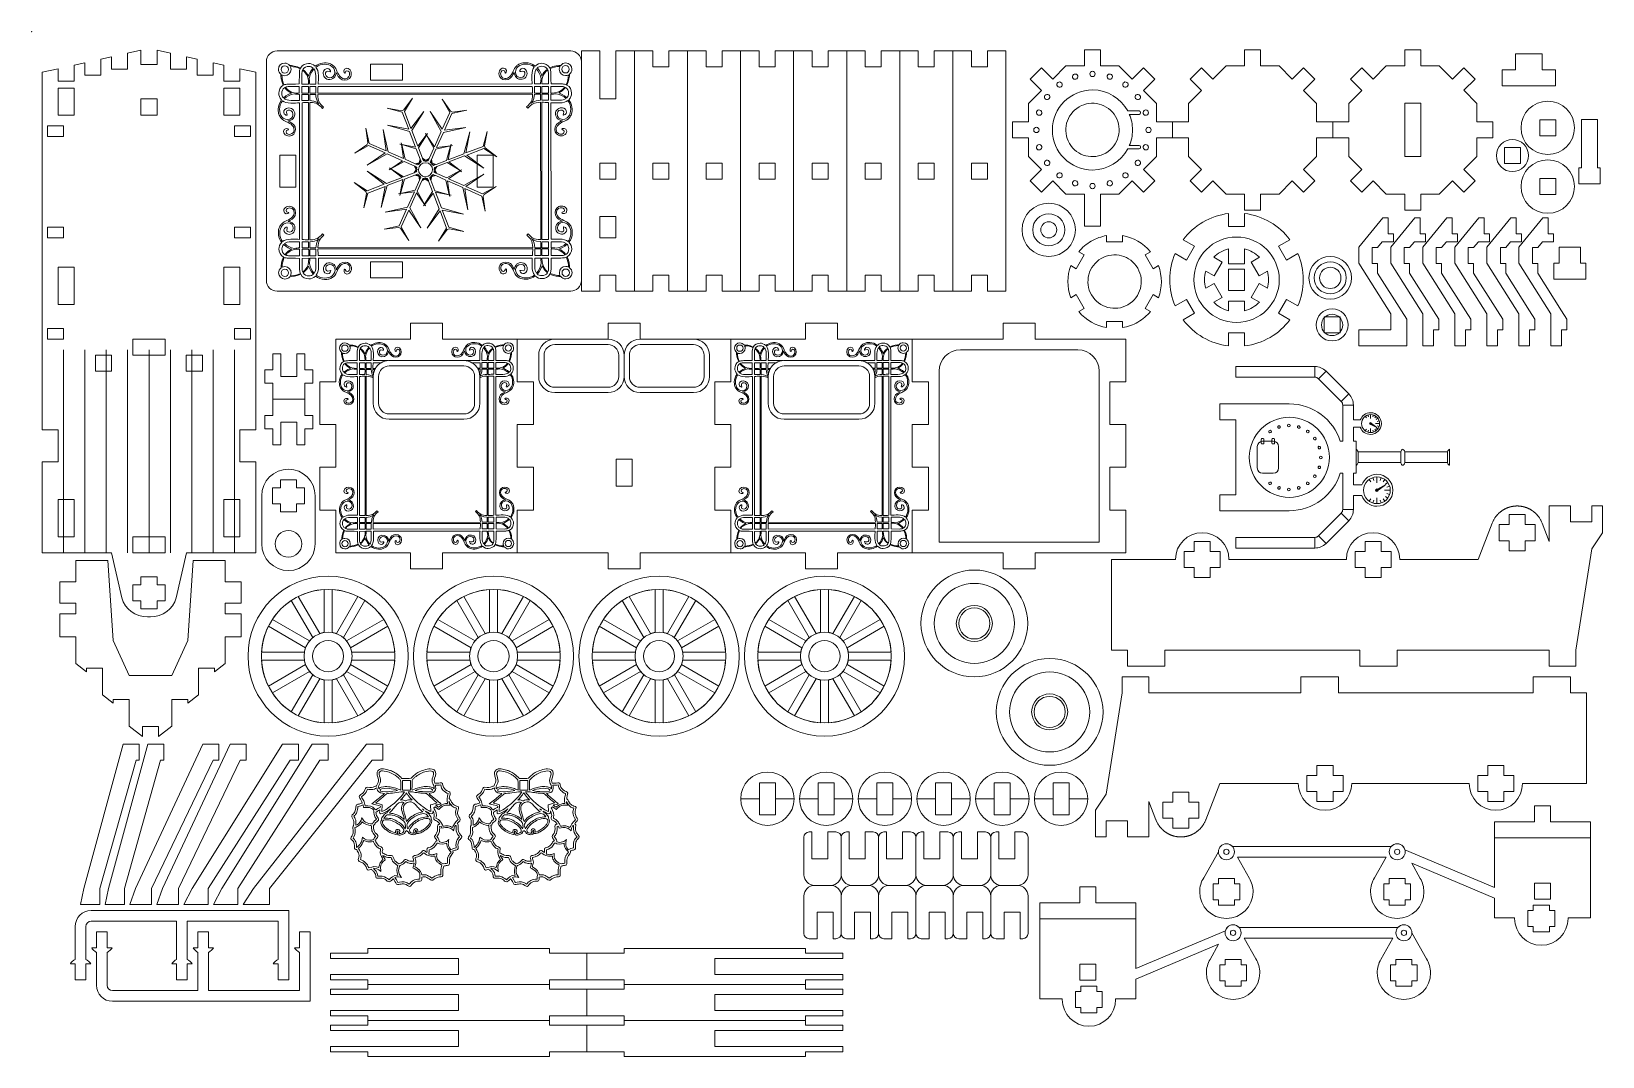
# Model space of a CAD drawing. Header units: millimetres. Extents: x -150 to 144, y -92 to 100.
import ezdxf

# ---------------------------------------------------------------- set-up
doc = ezdxf.new("R2010")
doc.units = ezdxf.units.MM
doc.header["$MEASUREMENT"] = 0
for name, color, linetype in [('cut', 7, 'Continuous'), ('cut light', 7, 'Continuous'), ('origin', 7, 'Continuous')]:
    doc.layers.add(name, color=color, linetype=linetype)

msp = doc.modelspace()

# ---------------------------------------------------------------- linework, layer by layer
at = {"layer": 'cut', "lineweight": 0}
for centre, major_axis in [((40.6105, 62.8124), (0, 5)), ((26.6752, -10.9181), (0, 10)), ((26.6752, -10.9181), (0, 2.915)), ((-94.3957, -17.053), (0, 2.915)), ((-63.3957, -17.053), (0, 2.915)), ((-32.3957, -17.053), (0, 2.915)), ((-1.3957, -17.053), (0, 2.915)), ((40.7864, -27.4987), (0, 10)), ((40.7864, -27.4987), (0, 2.915))]:
    msp.add_ellipse(centre, major_axis=major_axis, ratio=1, dxfattribs=at)
for points, knots in [([(-120.9421, 2.3229), (-120.9421, 2.3229), (-122.8731, -6.1138), (-122.8731, -6.1138), (-122.8731, -6.1138), (-123.3734, -8.3), (-125.4195, -9.6771), (-127.6623, -9.6771), (-127.6623, -9.6771), (-127.6623, -9.6771), (-128.2219, -9.6771), (-128.2219, -9.6771), (-128.2219, -9.6771), (-130.4647, -9.6771), (-132.5108, -8.3002), (-133.0111, -6.1138), (-133.0111, -6.1138), (-133.0111, -6.1138), (-134.9421, 2.3229), (-134.9421, 2.3229), (-134.9421, 2.3229), (-134.9421, 2.3229), (-147.9421, 2.3229), (-147.9421, 2.3229), (-147.9421, 2.3229), (-147.9421, 2.3229), (-147.9421, 19.3228), (-147.9421, 19.3228), (-147.9421, 19.3228), (-147.9421, 19.3228), (-144.9421, 19.3228), (-144.9421, 19.3228), (-144.9421, 19.3228), (-144.9421, 19.3228), (-144.9421, 25.3228), (-144.9421, 25.3228), (-144.9421, 25.3228), (-144.9421, 25.3228), (-147.9421, 25.3228), (-147.9421, 25.3228), (-147.9421, 25.3228), (-147.9421, 25.3228), (-147.9421, 92.3229), (-147.9421, 92.3229), (-147.9421, 92.3229), (-147.9421, 92.3229), (-144.9421, 92.9951), (-144.9421, 92.9951), (-144.9421, 92.9951), (-144.9421, 92.9951), (-144.9421, 90.6677), (-144.9421, 90.6677), (-144.9421, 90.6677), (-144.9421, 90.6677), (-141.9421, 90.6677), (-141.9421, 90.6677), (-141.9421, 90.6677), (-141.9421, 90.6677), (-141.9421, 93.6672), (-141.9421, 93.6672), (-141.9421, 93.6672), (-141.9421, 93.6672), (-139.9421, 94.1153), (-139.9421, 94.1153), (-139.9421, 94.1153), (-139.9421, 94.1153), (-139.9421, 91.7874), (-139.9421, 91.7874), (-139.9421, 91.7874), (-139.9421, 91.7874), (-136.9421, 91.7874), (-136.9421, 91.7874), (-136.9421, 91.7874), (-136.9421, 91.7874), (-136.9421, 94.7874), (-136.9421, 94.7874), (-136.9421, 94.7874), (-136.9421, 94.7874), (-136.9423, 94.7874), (-136.9423, 94.7874), (-136.9423, 94.7874), (-136.9423, 94.7874), (-134.9421, 95.2355), (-134.9421, 95.2355), (-134.9421, 95.2355), (-134.9421, 95.2355), (-134.9421, 92.9077), (-134.9421, 92.9077), (-134.9421, 92.9077), (-134.9421, 92.9077), (-131.9421, 92.9077), (-131.9421, 92.9077), (-131.9421, 92.9077), (-131.9421, 92.9077), (-131.9421, 95.9077), (-131.9421, 95.9077), (-131.9421, 95.9077), (-131.9421, 95.9077), (-129.4422, 96.4678), (-129.4422, 96.4678), (-129.4422, 96.4678), (-129.4422, 96.4678), (-129.4422, 93.8039), (-129.4422, 93.8039), (-129.4422, 93.8039), (-129.4422, 93.8039), (-126.4422, 93.8039), (-126.4422, 93.8039), (-126.4422, 93.8039), (-126.4422, 93.8039), (-126.4422, 96.4678), (-126.4422, 96.4678), (-126.4422, 96.4678), (-126.4422, 96.4678), (-123.9421, 95.9077), (-123.9421, 95.9077), (-123.9421, 95.9077), (-123.9421, 95.9077), (-123.9421, 92.9077), (-123.9421, 92.9077), (-123.9421, 92.9077), (-123.9421, 92.9077), (-120.9421, 92.9077), (-120.9421, 92.9077), (-120.9421, 92.9077), (-120.9421, 92.9077), (-120.9421, 95.2355), (-120.9421, 95.2355), (-120.9421, 95.2355), (-120.9421, 95.2355), (-118.9419, 94.7874), (-118.9419, 94.7874), (-118.9419, 94.7874), (-118.9419, 94.7874), (-118.9421, 94.7874), (-118.9421, 94.7874), (-118.9421, 94.7874), (-118.9421, 94.7874), (-118.9421, 91.7874), (-118.9421, 91.7874), (-118.9421, 91.7874), (-118.9421, 91.7874), (-115.9421, 91.7874), (-115.9421, 91.7874), (-115.9421, 91.7874), (-115.9421, 91.7874), (-115.9421, 94.1153), (-115.9421, 94.1153), (-115.9421, 94.1153), (-115.9421, 94.1153), (-113.9421, 93.6672), (-113.9421, 93.6672), (-113.9421, 93.6672), (-113.9421, 93.6672), (-113.9421, 90.6672), (-113.9421, 90.6672), (-113.9421, 90.6672), (-113.9421, 90.6672), (-110.9421, 90.6672), (-110.9421, 90.6672), (-110.9421, 90.6672), (-110.9421, 90.6672), (-110.9421, 92.9951), (-110.9421, 92.9951), (-110.9421, 92.9951), (-110.9421, 92.9951), (-107.9421, 92.3229), (-107.9421, 92.3229), (-107.9421, 92.3229), (-107.9421, 92.3229), (-107.9421, 25.3228), (-107.9421, 25.3228), (-107.9421, 25.3228), (-107.9421, 25.3228), (-110.9421, 25.3228), (-110.9421, 25.3228), (-110.9421, 25.3228), (-110.9421, 25.3228), (-110.9421, 19.3228), (-110.9421, 19.3228), (-110.9421, 19.3228), (-110.9421, 19.3228), (-107.9421, 19.3228), (-107.9421, 19.3228), (-107.9421, 19.3228), (-107.9421, 19.3228), (-107.9421, 2.3229), (-107.9421, 2.3229), (-107.9421, 2.3229), (-107.9421, 2.3229), (-120.9421, 2.3229), (-120.9421, 2.3229)], [0, 0, 0, 0, 0.02040816, 0.02040816, 0.02040816, 0.02040816, 0.04081633, 0.04081633, 0.04081633, 0.04081633, 0.06122449, 0.06122449, 0.06122449, 0.06122449, 0.08163265, 0.08163265, 0.08163265, 0.08163265, 0.10204082, 0.10204082, 0.10204082, 0.10204082, 0.12244898, 0.12244898, 0.12244898, 0.12244898, 0.14285714, 0.14285714, 0.14285714, 0.14285714, 0.16326531, 0.16326531, 0.16326531, 0.16326531, 0.18367347, 0.18367347, 0.18367347, 0.18367347, 0.20408163, 0.20408163, 0.20408163, 0.20408163, 0.2244898, 0.2244898, 0.2244898, 0.2244898, 0.24489796, 0.24489796, 0.24489796, 0.24489796, 0.26530612, 0.26530612, 0.26530612, 0.26530612, 0.28571429, 0.28571429, 0.28571429, 0.28571429, 0.30612245, 0.30612245, 0.30612245, 0.30612245, 0.32653061, 0.32653061, 0.32653061, 0.32653061, 0.34693878, 0.34693878, 0.34693878, 0.34693878, 0.36734694, 0.36734694, 0.36734694, 0.36734694, 0.3877551, 0.3877551, 0.3877551, 0.3877551, 0.40816327, 0.40816327, 0.40816327, 0.40816327, 0.42857143, 0.42857143, 0.42857143, 0.42857143, 0.44897959, 0.44897959, 0.44897959, 0.44897959, 0.46938776, 0.46938776, 0.46938776, 0.46938776, 0.48979592, 0.48979592, 0.48979592, 0.48979592, 0.51020408, 0.51020408, 0.51020408, 0.51020408, 0.53061224, 0.53061224, 0.53061224, 0.53061224, 0.55102041, 0.55102041, 0.55102041, 0.55102041, 0.57142857, 0.57142857, 0.57142857, 0.57142857, 0.59183673, 0.59183673, 0.59183673, 0.59183673, 0.6122449, 0.6122449, 0.6122449, 0.6122449, 0.63265306, 0.63265306, 0.63265306, 0.63265306, 0.65306122, 0.65306122, 0.65306122, 0.65306122, 0.67346939, 0.67346939, 0.67346939, 0.67346939, 0.69387755, 0.69387755, 0.69387755, 0.69387755, 0.71428571, 0.71428571, 0.71428571, 0.71428571, 0.73469388, 0.73469388, 0.73469388, 0.73469388, 0.75510204, 0.75510204, 0.75510204, 0.75510204, 0.7755102, 0.7755102, 0.7755102, 0.7755102, 0.79591837, 0.79591837, 0.79591837, 0.79591837, 0.81632653, 0.81632653, 0.81632653, 0.81632653, 0.83673469, 0.83673469, 0.83673469, 0.83673469, 0.85714286, 0.85714286, 0.85714286, 0.85714286, 0.87755102, 0.87755102, 0.87755102, 0.87755102, 0.89795918, 0.89795918, 0.89795918, 0.89795918, 0.91836735, 0.91836735, 0.91836735, 0.91836735, 0.93877551, 0.93877551, 0.93877551, 0.93877551, 0.95918367, 0.95918367, 0.95918367, 0.95918367, 1, 1, 1, 1]), ([(-105.9421, 53.3229), (-105.9421, 53.3229), (-105.9421, 94.3229), (-105.9421, 94.3229), (-105.9421, 94.3229), (-105.9421, 95.4245), (-105.0437, 96.3229), (-103.9421, 96.3229), (-103.9421, 96.3229), (-103.9421, 96.3229), (-48.9421, 96.3229), (-48.9421, 96.3229), (-48.9421, 96.3229), (-47.8405, 96.3229), (-46.9421, 95.4242), (-46.9421, 94.3229), (-46.9421, 94.3229), (-46.9421, 94.3229), (-46.9421, 53.3229), (-46.9421, 53.3229), (-46.9421, 53.3229), (-46.9421, 52.2216), (-47.8408, 51.3229), (-48.9421, 51.3229), (-48.9421, 51.3229), (-48.9421, 51.3229), (-103.9421, 51.3229), (-103.9421, 51.3229), (-103.9421, 51.3229), (-105.0434, 51.3229), (-105.9421, 52.2213), (-105.9421, 53.3229)], [0, 0, 0, 0, 0.11111111, 0.11111111, 0.11111111, 0.11111111, 0.22222222, 0.22222222, 0.22222222, 0.22222222, 0.33333333, 0.33333333, 0.33333333, 0.33333333, 0.44444444, 0.44444444, 0.44444444, 0.44444444, 0.55555556, 0.55555556, 0.55555556, 0.55555556, 0.66666667, 0.66666667, 0.66666667, 0.66666667, 0.77777778, 0.77777778, 0.77777778, 0.77777778, 1, 1, 1, 1]), ([(-46.9421, 96.3229), (-46.9421, 96.3229), (-43.4717, 96.3229), (-43.4717, 96.3229), (-43.4717, 96.3229), (-43.4717, 96.3229), (-43.4717, 93.3229), (-43.4717, 93.3229), (-43.4717, 93.3229), (-43.4717, 93.3229), (-43.4717, 87.3229), (-43.4717, 87.3229), (-43.4717, 87.3229), (-43.4717, 87.3229), (-40.4717, 87.3229), (-40.4717, 87.3229), (-40.4717, 87.3229), (-40.4717, 87.3229), (-40.4717, 93.3229), (-40.4717, 93.3229), (-40.4717, 93.3229), (-40.4717, 93.3229), (-40.4717, 96.3229), (-40.4717, 96.3229), (-40.4717, 96.3229), (-40.4717, 96.3229), (-37.0011, 96.3229), (-37.0011, 96.3229), (-37.0011, 96.3229), (-37.0011, 96.3229), (-37.0011, 51.3229), (-37.0011, 51.3229), (-37.0011, 51.3229), (-37.0011, 51.3229), (-40.4715, 51.3229), (-40.4715, 51.3229), (-40.4715, 51.3229), (-40.4715, 51.3229), (-40.4715, 54.3229), (-40.4715, 54.3229), (-40.4715, 54.3229), (-40.4715, 54.3229), (-43.4715, 54.3229), (-43.4715, 54.3229), (-43.4715, 54.3229), (-43.4715, 54.3229), (-43.4715, 51.3229), (-43.4715, 51.3229), (-43.4715, 51.3229), (-43.4715, 51.3229), (-46.9421, 51.3229), (-46.9421, 51.3229), (-46.9421, 51.3229), (-46.9421, 51.3229), (-46.9421, 96.3229), (-46.9421, 96.3229)], [0, 0, 0, 0, 0.06666667, 0.06666667, 0.06666667, 0.06666667, 0.13333333, 0.13333333, 0.13333333, 0.13333333, 0.2, 0.2, 0.2, 0.2, 0.26666667, 0.26666667, 0.26666667, 0.26666667, 0.33333333, 0.33333333, 0.33333333, 0.33333333, 0.4, 0.4, 0.4, 0.4, 0.46666667, 0.46666667, 0.46666667, 0.46666667, 0.53333333, 0.53333333, 0.53333333, 0.53333333, 0.6, 0.6, 0.6, 0.6, 0.66666667, 0.66666667, 0.66666667, 0.66666667, 0.73333333, 0.73333333, 0.73333333, 0.73333333, 0.8, 0.8, 0.8, 0.8, 0.86666667, 0.86666667, 0.86666667, 0.86666667, 1, 1, 1, 1]), ([(-37.0011, 96.3229), (-37.0011, 96.3229), (-33.5307, 96.3229), (-33.5307, 96.3229), (-33.5307, 96.3229), (-33.5307, 96.3229), (-33.5307, 93.3229), (-33.5307, 93.3229), (-33.5307, 93.3229), (-33.5307, 93.3229), (-30.5307, 93.3229), (-30.5307, 93.3229), (-30.5307, 93.3229), (-30.5307, 93.3229), (-30.5307, 96.3229), (-30.5307, 96.3229), (-30.5307, 96.3229), (-30.5307, 96.3229), (-27.0601, 96.3229), (-27.0601, 96.3229), (-27.0601, 96.3229), (-27.0601, 96.3229), (-27.0601, 51.3229), (-27.0601, 51.3229), (-27.0601, 51.3229), (-27.0601, 51.3229), (-30.5305, 51.3229), (-30.5305, 51.3229), (-30.5305, 51.3229), (-30.5305, 51.3229), (-30.5305, 54.3229), (-30.5305, 54.3229), (-30.5305, 54.3229), (-30.5305, 54.3229), (-33.5305, 54.3229), (-33.5305, 54.3229), (-33.5305, 54.3229), (-33.5305, 54.3229), (-33.5305, 51.3229), (-33.5305, 51.3229), (-33.5305, 51.3229), (-33.5305, 51.3229), (-37.0011, 51.3229), (-37.0011, 51.3229), (-37.0011, 51.3229), (-37.0011, 51.3229), (-37.0011, 96.3229), (-37.0011, 96.3229)], [0, 0, 0, 0, 0.07692308, 0.07692308, 0.07692308, 0.07692308, 0.15384615, 0.15384615, 0.15384615, 0.15384615, 0.23076923, 0.23076923, 0.23076923, 0.23076923, 0.30769231, 0.30769231, 0.30769231, 0.30769231, 0.38461538, 0.38461538, 0.38461538, 0.38461538, 0.46153846, 0.46153846, 0.46153846, 0.46153846, 0.53846154, 0.53846154, 0.53846154, 0.53846154, 0.61538462, 0.61538462, 0.61538462, 0.61538462, 0.69230769, 0.69230769, 0.69230769, 0.69230769, 0.76923077, 0.76923077, 0.76923077, 0.76923077, 0.84615385, 0.84615385, 0.84615385, 0.84615385, 1, 1, 1, 1]), ([(-27.0601, 96.3229), (-27.0601, 96.3229), (-23.5897, 96.3229), (-23.5897, 96.3229), (-23.5897, 96.3229), (-23.5897, 96.3229), (-23.5897, 93.3229), (-23.5897, 93.3229), (-23.5897, 93.3229), (-23.5897, 93.3229), (-20.5897, 93.3229), (-20.5897, 93.3229), (-20.5897, 93.3229), (-20.5897, 93.3229), (-20.5897, 96.3229), (-20.5897, 96.3229), (-20.5897, 96.3229), (-20.5897, 96.3229), (-17.1191, 96.3229), (-17.1191, 96.3229), (-17.1191, 96.3229), (-17.1191, 96.3229), (-17.1191, 51.3229), (-17.1191, 51.3229), (-17.1191, 51.3229), (-17.1191, 51.3229), (-20.5895, 51.3229), (-20.5895, 51.3229), (-20.5895, 51.3229), (-20.5895, 51.3229), (-20.5895, 54.3229), (-20.5895, 54.3229), (-20.5895, 54.3229), (-20.5895, 54.3229), (-23.5895, 54.3229), (-23.5895, 54.3229), (-23.5895, 54.3229), (-23.5895, 54.3229), (-23.5895, 51.3229), (-23.5895, 51.3229), (-23.5895, 51.3229), (-23.5895, 51.3229), (-27.0601, 51.3229), (-27.0601, 51.3229), (-27.0601, 51.3229), (-27.0601, 51.3229), (-27.0601, 96.3229), (-27.0601, 96.3229)], [0, 0, 0, 0, 0.07692308, 0.07692308, 0.07692308, 0.07692308, 0.15384615, 0.15384615, 0.15384615, 0.15384615, 0.23076923, 0.23076923, 0.23076923, 0.23076923, 0.30769231, 0.30769231, 0.30769231, 0.30769231, 0.38461538, 0.38461538, 0.38461538, 0.38461538, 0.46153846, 0.46153846, 0.46153846, 0.46153846, 0.53846154, 0.53846154, 0.53846154, 0.53846154, 0.61538462, 0.61538462, 0.61538462, 0.61538462, 0.69230769, 0.69230769, 0.69230769, 0.69230769, 0.76923077, 0.76923077, 0.76923077, 0.76923077, 0.84615385, 0.84615385, 0.84615385, 0.84615385, 1, 1, 1, 1]), ([(-17.1191, 96.3229), (-17.1191, 96.3229), (-13.6487, 96.3229), (-13.6487, 96.3229), (-13.6487, 96.3229), (-13.6487, 96.3229), (-13.6487, 93.3229), (-13.6487, 93.3229), (-13.6487, 93.3229), (-13.6487, 93.3229), (-10.6487, 93.3229), (-10.6487, 93.3229), (-10.6487, 93.3229), (-10.6487, 93.3229), (-10.6487, 96.3229), (-10.6487, 96.3229), (-10.6487, 96.3229), (-10.6487, 96.3229), (-7.1781, 96.3229), (-7.1781, 96.3229), (-7.1781, 96.3229), (-7.1781, 96.3229), (-7.1781, 51.3229), (-7.1781, 51.3229), (-7.1781, 51.3229), (-7.1781, 51.3229), (-10.6485, 51.3229), (-10.6485, 51.3229), (-10.6485, 51.3229), (-10.6485, 51.3229), (-10.6485, 54.3229), (-10.6485, 54.3229), (-10.6485, 54.3229), (-10.6485, 54.3229), (-13.6485, 54.3229), (-13.6485, 54.3229), (-13.6485, 54.3229), (-13.6485, 54.3229), (-13.6485, 51.3229), (-13.6485, 51.3229), (-13.6485, 51.3229), (-13.6485, 51.3229), (-17.1191, 51.3229), (-17.1191, 51.3229), (-17.1191, 51.3229), (-17.1191, 51.3229), (-17.1191, 96.3229), (-17.1191, 96.3229)], [0, 0, 0, 0, 0.07692308, 0.07692308, 0.07692308, 0.07692308, 0.15384615, 0.15384615, 0.15384615, 0.15384615, 0.23076923, 0.23076923, 0.23076923, 0.23076923, 0.30769231, 0.30769231, 0.30769231, 0.30769231, 0.38461538, 0.38461538, 0.38461538, 0.38461538, 0.46153846, 0.46153846, 0.46153846, 0.46153846, 0.53846154, 0.53846154, 0.53846154, 0.53846154, 0.61538462, 0.61538462, 0.61538462, 0.61538462, 0.69230769, 0.69230769, 0.69230769, 0.69230769, 0.76923077, 0.76923077, 0.76923077, 0.76923077, 0.84615385, 0.84615385, 0.84615385, 0.84615385, 1, 1, 1, 1]), ([(-7.1781, 96.3229), (-7.1781, 96.3229), (-3.7077, 96.3229), (-3.7077, 96.3229), (-3.7077, 96.3229), (-3.7077, 96.3229), (-3.7077, 93.3229), (-3.7077, 93.3229), (-3.7077, 93.3229), (-3.7077, 93.3229), (-0.7077, 93.3229), (-0.7077, 93.3229), (-0.7077, 93.3229), (-0.7077, 93.3229), (-0.7077, 96.3229), (-0.7077, 96.3229), (-0.7077, 96.3229), (-0.7077, 96.3229), (2.7629, 96.3229), (2.7629, 96.3229), (2.7629, 96.3229), (2.7629, 96.3229), (2.7629, 51.3229), (2.7629, 51.3229), (2.7629, 51.3229), (2.7629, 51.3229), (-0.7075, 51.3229), (-0.7075, 51.3229), (-0.7075, 51.3229), (-0.7075, 51.3229), (-0.7075, 54.3229), (-0.7075, 54.3229), (-0.7075, 54.3229), (-0.7075, 54.3229), (-3.7075, 54.3229), (-3.7075, 54.3229), (-3.7075, 54.3229), (-3.7075, 54.3229), (-3.7075, 51.3229), (-3.7075, 51.3229), (-3.7075, 51.3229), (-3.7075, 51.3229), (-7.1781, 51.3229), (-7.1781, 51.3229), (-7.1781, 51.3229), (-7.1781, 51.3229), (-7.1781, 96.3229), (-7.1781, 96.3229)], [0, 0, 0, 0, 0.07692308, 0.07692308, 0.07692308, 0.07692308, 0.15384615, 0.15384615, 0.15384615, 0.15384615, 0.23076923, 0.23076923, 0.23076923, 0.23076923, 0.30769231, 0.30769231, 0.30769231, 0.30769231, 0.38461538, 0.38461538, 0.38461538, 0.38461538, 0.46153846, 0.46153846, 0.46153846, 0.46153846, 0.53846154, 0.53846154, 0.53846154, 0.53846154, 0.61538462, 0.61538462, 0.61538462, 0.61538462, 0.69230769, 0.69230769, 0.69230769, 0.69230769, 0.76923077, 0.76923077, 0.76923077, 0.76923077, 0.84615385, 0.84615385, 0.84615385, 0.84615385, 1, 1, 1, 1]), ([(2.7629, 96.3229), (2.7629, 96.3229), (6.2333, 96.3229), (6.2333, 96.3229), (6.2333, 96.3229), (6.2333, 96.3229), (6.2333, 93.3229), (6.2333, 93.3229), (6.2333, 93.3229), (6.2333, 93.3229), (9.2333, 93.3229), (9.2333, 93.3229), (9.2333, 93.3229), (9.2333, 93.3229), (9.2333, 96.3229), (9.2333, 96.3229), (9.2333, 96.3229), (9.2333, 96.3229), (12.7039, 96.3229), (12.7039, 96.3229), (12.7039, 96.3229), (12.7039, 96.3229), (12.7039, 51.3229), (12.7039, 51.3229), (12.7039, 51.3229), (12.7039, 51.3229), (9.2335, 51.3229), (9.2335, 51.3229), (9.2335, 51.3229), (9.2335, 51.3229), (9.2335, 54.3229), (9.2335, 54.3229), (9.2335, 54.3229), (9.2335, 54.3229), (6.2335, 54.3229), (6.2335, 54.3229), (6.2335, 54.3229), (6.2335, 54.3229), (6.2335, 51.3229), (6.2335, 51.3229), (6.2335, 51.3229), (6.2335, 51.3229), (2.7629, 51.3229), (2.7629, 51.3229), (2.7629, 51.3229), (2.7629, 51.3229), (2.7629, 96.3229), (2.7629, 96.3229)], [0, 0, 0, 0, 0.07692308, 0.07692308, 0.07692308, 0.07692308, 0.15384615, 0.15384615, 0.15384615, 0.15384615, 0.23076923, 0.23076923, 0.23076923, 0.23076923, 0.30769231, 0.30769231, 0.30769231, 0.30769231, 0.38461538, 0.38461538, 0.38461538, 0.38461538, 0.46153846, 0.46153846, 0.46153846, 0.46153846, 0.53846154, 0.53846154, 0.53846154, 0.53846154, 0.61538462, 0.61538462, 0.61538462, 0.61538462, 0.69230769, 0.69230769, 0.69230769, 0.69230769, 0.76923077, 0.76923077, 0.76923077, 0.76923077, 0.84615385, 0.84615385, 0.84615385, 0.84615385, 1, 1, 1, 1]), ([(12.7039, 96.3229), (12.7039, 96.3229), (16.1743, 96.3229), (16.1743, 96.3229), (16.1743, 96.3229), (16.1743, 96.3229), (16.1743, 93.3229), (16.1743, 93.3229), (16.1743, 93.3229), (16.1743, 93.3229), (19.1743, 93.3229), (19.1743, 93.3229), (19.1743, 93.3229), (19.1743, 93.3229), (19.1743, 96.3229), (19.1743, 96.3229), (19.1743, 96.3229), (19.1743, 96.3229), (22.6449, 96.3229), (22.6449, 96.3229), (22.6449, 96.3229), (22.6449, 96.3229), (22.6449, 51.3229), (22.6449, 51.3229), (22.6449, 51.3229), (22.6449, 51.3229), (19.1745, 51.3229), (19.1745, 51.3229), (19.1745, 51.3229), (19.1745, 51.3229), (19.1745, 54.3229), (19.1745, 54.3229), (19.1745, 54.3229), (19.1745, 54.3229), (16.1745, 54.3229), (16.1745, 54.3229), (16.1745, 54.3229), (16.1745, 54.3229), (16.1745, 51.3229), (16.1745, 51.3229), (16.1745, 51.3229), (16.1745, 51.3229), (12.7039, 51.3229), (12.7039, 51.3229), (12.7039, 51.3229), (12.7039, 51.3229), (12.7039, 96.3229), (12.7039, 96.3229)], [0, 0, 0, 0, 0.07692308, 0.07692308, 0.07692308, 0.07692308, 0.15384615, 0.15384615, 0.15384615, 0.15384615, 0.23076923, 0.23076923, 0.23076923, 0.23076923, 0.30769231, 0.30769231, 0.30769231, 0.30769231, 0.38461538, 0.38461538, 0.38461538, 0.38461538, 0.46153846, 0.46153846, 0.46153846, 0.46153846, 0.53846154, 0.53846154, 0.53846154, 0.53846154, 0.61538462, 0.61538462, 0.61538462, 0.61538462, 0.69230769, 0.69230769, 0.69230769, 0.69230769, 0.76923077, 0.76923077, 0.76923077, 0.76923077, 0.84615385, 0.84615385, 0.84615385, 0.84615385, 1, 1, 1, 1]), ([(22.6449, 96.3229), (22.6449, 96.3229), (26.1153, 96.3229), (26.1153, 96.3229), (26.1153, 96.3229), (26.1153, 96.3229), (26.1153, 93.3229), (26.1153, 93.3229), (26.1153, 93.3229), (26.1153, 93.3229), (29.1153, 93.3229), (29.1153, 93.3229), (29.1153, 93.3229), (29.1153, 93.3229), (29.1153, 96.3229), (29.1153, 96.3229), (29.1153, 96.3229), (29.1153, 96.3229), (32.5859, 96.3229), (32.5859, 96.3229), (32.5859, 96.3229), (32.5859, 96.3229), (32.5859, 51.3229), (32.5859, 51.3229), (32.5859, 51.3229), (32.5859, 51.3229), (29.1155, 51.3229), (29.1155, 51.3229), (29.1155, 51.3229), (29.1155, 51.3229), (29.1155, 54.3229), (29.1155, 54.3229), (29.1155, 54.3229), (29.1155, 54.3229), (26.1155, 54.3229), (26.1155, 54.3229), (26.1155, 54.3229), (26.1155, 54.3229), (26.1155, 51.3229), (26.1155, 51.3229), (26.1155, 51.3229), (26.1155, 51.3229), (22.6449, 51.3229), (22.6449, 51.3229), (22.6449, 51.3229), (22.6449, 51.3229), (22.6449, 96.3229), (22.6449, 96.3229)], [0, 0, 0, 0, 0.07692308, 0.07692308, 0.07692308, 0.07692308, 0.15384615, 0.15384615, 0.15384615, 0.15384615, 0.23076923, 0.23076923, 0.23076923, 0.23076923, 0.30769231, 0.30769231, 0.30769231, 0.30769231, 0.38461538, 0.38461538, 0.38461538, 0.38461538, 0.46153846, 0.46153846, 0.46153846, 0.46153846, 0.53846154, 0.53846154, 0.53846154, 0.53846154, 0.61538462, 0.61538462, 0.61538462, 0.61538462, 0.69230769, 0.69230769, 0.69230769, 0.69230769, 0.76923077, 0.76923077, 0.76923077, 0.76923077, 0.84615385, 0.84615385, 0.84615385, 0.84615385, 1, 1, 1, 1]), ([(39.2572, 88.9437), (39.2572, 88.9437), (37.1359, 91.065), (37.1359, 91.065), (37.1359, 91.065), (37.1359, 91.065), (39.2572, 93.1863), (39.2572, 93.1863), (39.2572, 93.1863), (39.2572, 93.1863), (41.3785, 91.065), (41.3785, 91.065), (41.3785, 91.065), (41.3785, 91.065), (43.8326, 93.5194), (43.8326, 93.5194), (43.8326, 93.5194), (43.8326, 93.5194), (47.3029, 93.5193), (47.3029, 93.5193), (47.3029, 93.5193), (47.3029, 93.5193), (47.3029, 96.5192), (47.3029, 96.5192), (47.3029, 96.5192), (47.3029, 96.5192), (50.3029, 96.5192), (50.3029, 96.5192), (50.3029, 96.5192), (50.3029, 96.5192), (50.3029, 93.5192), (50.3029, 93.5192), (50.3029, 93.5192), (50.3029, 93.5192), (53.7736, 93.5193), (53.7736, 93.5193)], [0, 0, 0, 0, 0.1, 0.1, 0.1, 0.1, 0.2, 0.2, 0.2, 0.2, 0.3, 0.3, 0.3, 0.3, 0.4, 0.4, 0.4, 0.4, 0.5, 0.5, 0.5, 0.5, 0.6, 0.6, 0.6, 0.6, 0.7, 0.7, 0.7, 0.7, 0.8, 0.8, 0.8, 0.8, 1, 1, 1, 1]), ([(69.2568, 88.9443), (69.2568, 88.9443), (67.1355, 91.0656), (67.1355, 91.0656), (67.1355, 91.0656), (67.1355, 91.0656), (69.2568, 93.1869), (69.2568, 93.1869), (69.2568, 93.1869), (69.2568, 93.1869), (71.3781, 91.0656), (71.3781, 91.0656), (71.3781, 91.0656), (71.3781, 91.0656), (73.8322, 93.52), (73.8322, 93.52), (73.8322, 93.52), (73.8322, 93.52), (77.3025, 93.5199), (77.3025, 93.5199), (77.3025, 93.5199), (77.3025, 93.5199), (77.3025, 96.5198), (77.3025, 96.5198), (77.3025, 96.5198), (77.3025, 96.5198), (80.3025, 96.5198), (80.3025, 96.5198), (80.3025, 96.5198), (80.3025, 96.5198), (80.3025, 93.5198), (80.3025, 93.5198), (80.3025, 93.5198), (80.3025, 93.5198), (83.7732, 93.5199), (83.7732, 93.5199)], [0, 0, 0, 0, 0.1, 0.1, 0.1, 0.1, 0.2, 0.2, 0.2, 0.2, 0.3, 0.3, 0.3, 0.3, 0.4, 0.4, 0.4, 0.4, 0.5, 0.5, 0.5, 0.5, 0.6, 0.6, 0.6, 0.6, 0.7, 0.7, 0.7, 0.7, 0.8, 0.8, 0.8, 0.8, 1, 1, 1, 1]), ([(103.8319, 93.5205), (103.8319, 93.5205), (107.3021, 93.5204), (107.3021, 93.5204), (107.3021, 93.5204), (107.3021, 93.5204), (107.3021, 96.5204), (107.3021, 96.5204), (107.3021, 96.5204), (107.3021, 96.5204), (110.3021, 96.5204), (110.3021, 96.5204), (110.3021, 96.5204), (110.3021, 96.5204), (110.3021, 93.5204), (110.3021, 93.5204), (110.3021, 93.5204), (110.3021, 93.5204), (113.7729, 93.5204), (113.7729, 93.5204)], [0, 0, 0, 0, 0.16666667, 0.16666667, 0.16666667, 0.16666667, 0.33333333, 0.33333333, 0.33333333, 0.33333333, 0.5, 0.5, 0.5, 0.5, 0.66666667, 0.66666667, 0.66666667, 0.66666667, 1, 1, 1, 1]), ([(128.0687, 92.7986), (128.0687, 92.7986), (128.0687, 95.7986), (128.0687, 95.7986), (128.0687, 95.7986), (128.0687, 95.7986), (133.0687, 95.7986), (133.0687, 95.7986), (133.0687, 95.7986), (133.0687, 95.7986), (133.0687, 92.7986), (133.0687, 92.7986), (133.0687, 92.7986), (133.0687, 92.7986), (135.5688, 92.7986), (135.5688, 92.7986), (135.5688, 92.7986), (135.5688, 92.7986), (135.5688, 89.7986), (135.5688, 89.7986), (135.5688, 89.7986), (135.5688, 89.7986), (125.5688, 89.7986), (125.5688, 89.7986), (125.5688, 89.7986), (125.5688, 89.7986), (125.5688, 92.7986), (125.5688, 92.7986), (125.5688, 92.7986), (125.5688, 92.7986), (128.0687, 92.7986), (128.0687, 92.7986)], [0, 0, 0, 0, 0.11111111, 0.11111111, 0.11111111, 0.11111111, 0.22222222, 0.22222222, 0.22222222, 0.22222222, 0.33333333, 0.33333333, 0.33333333, 0.33333333, 0.44444444, 0.44444444, 0.44444444, 0.44444444, 0.55555556, 0.55555556, 0.55555556, 0.55555556, 0.66666667, 0.66666667, 0.66666667, 0.66666667, 0.77777778, 0.77777778, 0.77777778, 0.77777778, 1, 1, 1, 1]), ([(-80.442, 90.8229), (-80.442, 90.8229), (-86.442, 90.8229), (-86.442, 90.8229), (-86.442, 90.8229), (-86.442, 90.8229), (-86.442, 93.8229), (-86.442, 93.8229), (-86.442, 93.8229), (-86.442, 93.8229), (-80.442, 93.8229), (-80.442, 93.8229), (-80.442, 93.8229), (-80.442, 93.8229), (-80.442, 90.8229), (-80.442, 90.8229)], [0, 0, 0, 0, 0.2, 0.2, 0.2, 0.2, 0.4, 0.4, 0.4, 0.4, 0.6, 0.6, 0.6, 0.6, 1, 1, 1, 1]), ([(56.2275, 91.0654), (56.2275, 91.0654), (58.3488, 93.1867), (58.3488, 93.1867), (58.3488, 93.1867), (58.3488, 93.1867), (60.4701, 91.0654), (60.4701, 91.0654), (60.4701, 91.0654), (60.4701, 91.0654), (58.3488, 88.9441), (58.3488, 88.9441)], [0, 0, 0, 0, 0.25, 0.25, 0.25, 0.25, 0.5, 0.5, 0.5, 0.5, 1, 1, 1, 1]), ([(86.2271, 91.066), (86.2271, 91.066), (88.3484, 93.1873), (88.3484, 93.1873), (88.3484, 93.1873), (88.3484, 93.1873), (90.4697, 91.066), (90.4697, 91.066), (90.4697, 91.066), (90.4697, 91.066), (88.3484, 88.9447), (88.3484, 88.9447)], [0, 0, 0, 0, 0.25, 0.25, 0.25, 0.25, 0.5, 0.5, 0.5, 0.5, 1, 1, 1, 1]), ([(99.2564, 88.9449), (99.2564, 88.9449), (97.1351, 91.0662), (97.1351, 91.0662), (97.1351, 91.0662), (97.1351, 91.0662), (99.2564, 93.1875), (99.2564, 93.1875), (99.2564, 93.1875), (99.2564, 93.1875), (101.3777, 91.0662), (101.3777, 91.0662)], [0, 0, 0, 0, 0.25, 0.25, 0.25, 0.25, 0.5, 0.5, 0.5, 0.5, 1, 1, 1, 1]), ([(116.2267, 91.0666), (116.2267, 91.0666), (118.348, 93.1879), (118.348, 93.1879), (118.348, 93.1879), (118.348, 93.1879), (120.4693, 91.0666), (120.4693, 91.0666), (120.4693, 91.0666), (120.4693, 91.0666), (118.348, 88.9453), (118.348, 88.9453)], [0, 0, 0, 0, 0.25, 0.25, 0.25, 0.25, 0.5, 0.5, 0.5, 0.5, 1, 1, 1, 1]), ([(-144.9421, 89.3229), (-144.9421, 89.3229), (-141.9421, 89.3229), (-141.9421, 89.3229), (-141.9421, 89.3229), (-141.9421, 89.3229), (-141.9421, 84.3229), (-141.9421, 84.3229), (-141.9421, 84.3229), (-141.9421, 84.3229), (-144.9421, 84.3229), (-144.9421, 84.3229), (-144.9421, 84.3229), (-144.9421, 84.3229), (-144.9421, 89.3229), (-144.9421, 89.3229)], [0, 0, 0, 0, 0.2, 0.2, 0.2, 0.2, 0.4, 0.4, 0.4, 0.4, 0.6, 0.6, 0.6, 0.6, 1, 1, 1, 1]), ([(-113.9421, 89.3229), (-113.9421, 89.3229), (-110.9421, 89.3229), (-110.9421, 89.3229), (-110.9421, 89.3229), (-110.9421, 89.3229), (-110.9421, 84.3229), (-110.9421, 84.3229), (-110.9421, 84.3229), (-110.9421, 84.3229), (-113.9421, 84.3229), (-113.9421, 84.3229), (-113.9421, 84.3229), (-113.9421, 84.3229), (-113.9421, 89.3229), (-113.9421, 89.3229)], [0, 0, 0, 0, 0.2, 0.2, 0.2, 0.2, 0.4, 0.4, 0.4, 0.4, 0.6, 0.6, 0.6, 0.6, 1, 1, 1, 1]), ([(-129.4423, 87.3229), (-129.4423, 87.3229), (-126.4423, 87.3229), (-126.4423, 87.3229), (-126.4423, 87.3229), (-126.4423, 87.3229), (-126.4423, 84.3229), (-126.4423, 84.3229), (-126.4423, 84.3229), (-126.4423, 84.3229), (-129.4423, 84.3229), (-129.4423, 84.3229), (-129.4423, 84.3229), (-129.4423, 84.3229), (-129.4423, 87.3229), (-129.4423, 87.3229)], [0, 0, 0, 0, 0.2, 0.2, 0.2, 0.2, 0.4, 0.4, 0.4, 0.4, 0.6, 0.6, 0.6, 0.6, 1, 1, 1, 1]), ([(53.7736, 69.5194), (53.7736, 69.5194), (50.3035, 69.5195), (50.3035, 69.5195), (50.3035, 69.5195), (50.3035, 69.5195), (50.3035, 63.5196), (50.3035, 63.5196), (50.3035, 63.5196), (50.3035, 63.5196), (47.3035, 63.5196), (47.3035, 63.5196), (47.3035, 63.5196), (47.3035, 63.5196), (47.3035, 69.5196), (47.3035, 69.5196), (47.3035, 69.5196), (47.3035, 69.5196), (43.8326, 69.5195), (43.8326, 69.5195), (43.8326, 69.5195), (43.8326, 69.5195), (41.3789, 71.9734), (41.3789, 71.9734), (41.3789, 71.9734), (41.3789, 71.9734), (39.2576, 69.8521), (39.2576, 69.8521), (39.2576, 69.8521), (39.2576, 69.8521), (37.1363, 71.9734), (37.1363, 71.9734), (37.1363, 71.9734), (37.1363, 71.9734), (39.2576, 74.0947), (39.2576, 74.0947), (39.2576, 74.0947), (39.2576, 74.0947), (36.8031, 76.5489), (36.8031, 76.5489), (36.8031, 76.5489), (36.8031, 76.5489), (36.8033, 80.0191), (36.8033, 80.0191), (36.8033, 80.0191), (36.8033, 80.0191), (33.8034, 80.0191), (33.8034, 80.0191), (33.8034, 80.0191), (33.8034, 80.0191), (33.8034, 83.0191), (33.8034, 83.0191), (33.8034, 83.0191), (33.8034, 83.0191), (36.8033, 83.0191), (36.8033, 83.0191), (36.8033, 83.0191), (36.8033, 83.0191), (36.8032, 86.4899), (36.8032, 86.4899)], [0, 0, 0, 0, 0.0625, 0.0625, 0.0625, 0.0625, 0.125, 0.125, 0.125, 0.125, 0.1875, 0.1875, 0.1875, 0.1875, 0.25, 0.25, 0.25, 0.25, 0.3125, 0.3125, 0.3125, 0.3125, 0.375, 0.375, 0.375, 0.375, 0.4375, 0.4375, 0.4375, 0.4375, 0.5, 0.5, 0.5, 0.5, 0.5625, 0.5625, 0.5625, 0.5625, 0.625, 0.625, 0.625, 0.625, 0.6875, 0.6875, 0.6875, 0.6875, 0.75, 0.75, 0.75, 0.75, 0.8125, 0.8125, 0.8125, 0.8125, 0.875, 0.875, 0.875, 0.875, 1, 1, 1, 1]), ([(60.8031, 86.4899), (60.8031, 86.4899), (60.803, 83.0197), (60.803, 83.0197), (60.803, 83.0197), (60.803, 83.0197), (63.803, 83.0197), (63.803, 83.0197), (63.803, 83.0197), (63.803, 83.0197), (63.803, 80.0197), (63.803, 80.0197), (63.803, 80.0197), (63.803, 80.0197), (60.803, 80.0197), (60.803, 80.0197), (60.803, 80.0197), (60.803, 80.0197), (60.803, 76.5489), (60.803, 76.5489)], [0, 0, 0, 0, 0.16666667, 0.16666667, 0.16666667, 0.16666667, 0.33333333, 0.33333333, 0.33333333, 0.33333333, 0.5, 0.5, 0.5, 0.5, 0.66666667, 0.66666667, 0.66666667, 0.66666667, 1, 1, 1, 1]), ([(83.7732, 69.52), (83.7732, 69.52), (80.3031, 69.5201), (80.3031, 69.5201), (80.3031, 69.5201), (80.3031, 69.5201), (80.3031, 66.5202), (80.3031, 66.5202), (80.3031, 66.5202), (80.3031, 66.5202), (77.3031, 66.5202), (77.3031, 66.5202), (77.3031, 66.5202), (77.3031, 66.5202), (77.3031, 69.5202), (77.3031, 69.5202), (77.3031, 69.5202), (77.3031, 69.5202), (73.8322, 69.5201), (73.8322, 69.5201), (73.8322, 69.5201), (73.8322, 69.5201), (71.3785, 71.974), (71.3785, 71.974), (71.3785, 71.974), (71.3785, 71.974), (69.2572, 69.8527), (69.2572, 69.8527), (69.2572, 69.8527), (69.2572, 69.8527), (67.1359, 71.974), (67.1359, 71.974), (67.1359, 71.974), (67.1359, 71.974), (69.2572, 74.0953), (69.2572, 74.0953), (69.2572, 74.0953), (69.2572, 74.0953), (66.8027, 76.5495), (66.8027, 76.5495), (66.8027, 76.5495), (66.8027, 76.5495), (66.8029, 80.0197), (66.8029, 80.0197), (66.8029, 80.0197), (66.8029, 80.0197), (63.803, 80.0197), (63.803, 80.0197), (63.803, 80.0197), (63.803, 80.0197), (63.803, 83.0197), (63.803, 83.0197), (63.803, 83.0197), (63.803, 83.0197), (66.8029, 83.0197), (66.8029, 83.0197), (66.8029, 83.0197), (66.8029, 83.0197), (66.8028, 86.4905), (66.8028, 86.4905)], [0, 0, 0, 0, 0.0625, 0.0625, 0.0625, 0.0625, 0.125, 0.125, 0.125, 0.125, 0.1875, 0.1875, 0.1875, 0.1875, 0.25, 0.25, 0.25, 0.25, 0.3125, 0.3125, 0.3125, 0.3125, 0.375, 0.375, 0.375, 0.375, 0.4375, 0.4375, 0.4375, 0.4375, 0.5, 0.5, 0.5, 0.5, 0.5625, 0.5625, 0.5625, 0.5625, 0.625, 0.625, 0.625, 0.625, 0.6875, 0.6875, 0.6875, 0.6875, 0.75, 0.75, 0.75, 0.75, 0.8125, 0.8125, 0.8125, 0.8125, 0.875, 0.875, 0.875, 0.875, 1, 1, 1, 1]), ([(90.8027, 86.4905), (90.8027, 86.4905), (90.8026, 83.0203), (90.8026, 83.0203), (90.8026, 83.0203), (90.8026, 83.0203), (93.8026, 83.0203), (93.8026, 83.0203), (93.8026, 83.0203), (93.8026, 83.0203), (93.8026, 80.0203), (93.8026, 80.0203), (93.8026, 80.0203), (93.8026, 80.0203), (90.8026, 80.0203), (90.8026, 80.0203), (90.8026, 80.0203), (90.8026, 80.0203), (90.8026, 76.5495), (90.8026, 76.5495)], [0, 0, 0, 0, 0.16666667, 0.16666667, 0.16666667, 0.16666667, 0.33333333, 0.33333333, 0.33333333, 0.33333333, 0.5, 0.5, 0.5, 0.5, 0.66666667, 0.66666667, 0.66666667, 0.66666667, 1, 1, 1, 1]), ([(101.3781, 71.9746), (101.3781, 71.9746), (99.2568, 69.8533), (99.2568, 69.8533), (99.2568, 69.8533), (99.2568, 69.8533), (97.1355, 71.9746), (97.1355, 71.9746), (97.1355, 71.9746), (97.1355, 71.9746), (99.2568, 74.0959), (99.2568, 74.0959), (99.2568, 74.0959), (99.2568, 74.0959), (96.8024, 76.55), (96.8024, 76.55), (96.8024, 76.55), (96.8024, 76.55), (96.8025, 80.0203), (96.8025, 80.0203), (96.8025, 80.0203), (96.8025, 80.0203), (93.8026, 80.0203), (93.8026, 80.0203), (93.8026, 80.0203), (93.8026, 80.0203), (93.8026, 83.0203), (93.8026, 83.0203), (93.8026, 83.0203), (93.8026, 83.0203), (96.8026, 83.0203), (96.8026, 83.0203), (96.8026, 83.0203), (96.8026, 83.0203), (96.8025, 86.491), (96.8025, 86.491)], [0, 0, 0, 0, 0.1, 0.1, 0.1, 0.1, 0.2, 0.2, 0.2, 0.2, 0.3, 0.3, 0.3, 0.3, 0.4, 0.4, 0.4, 0.4, 0.5, 0.5, 0.5, 0.5, 0.6, 0.6, 0.6, 0.6, 0.7, 0.7, 0.7, 0.7, 0.8, 0.8, 0.8, 0.8, 1, 1, 1, 1]), ([(120.8024, 86.491), (120.8024, 86.491), (120.8023, 83.0209), (120.8023, 83.0209), (120.8023, 83.0209), (120.8023, 83.0209), (123.8022, 83.0209), (123.8022, 83.0209), (123.8022, 83.0209), (123.8022, 83.0209), (123.8022, 80.0209), (123.8022, 80.0209), (123.8022, 80.0209), (123.8022, 80.0209), (120.8022, 80.0209), (120.8022, 80.0209), (120.8022, 80.0209), (120.8022, 80.0209), (120.8023, 76.55), (120.8023, 76.55), (120.8023, 76.55), (120.8023, 76.55), (118.3484, 74.0963), (118.3484, 74.0963), (118.3484, 74.0963), (118.3484, 74.0963), (120.4697, 71.975), (120.4697, 71.975), (120.4697, 71.975), (120.4697, 71.975), (118.3484, 69.8537), (118.3484, 69.8537), (118.3484, 69.8537), (118.3484, 69.8537), (116.2271, 71.975), (116.2271, 71.975), (116.2271, 71.975), (116.2271, 71.975), (113.7729, 69.5205), (113.7729, 69.5205), (113.7729, 69.5205), (113.7729, 69.5205), (110.3027, 69.5207), (110.3027, 69.5207), (110.3027, 69.5207), (110.3027, 69.5207), (110.3027, 66.5208), (110.3027, 66.5208), (110.3027, 66.5208), (110.3027, 66.5208), (107.3027, 66.5208), (107.3027, 66.5208), (107.3027, 66.5208), (107.3027, 66.5208), (107.3027, 69.5207), (107.3027, 69.5207), (107.3027, 69.5207), (107.3027, 69.5207), (103.8319, 69.5206), (103.8319, 69.5206)], [0, 0, 0, 0, 0.0625, 0.0625, 0.0625, 0.0625, 0.125, 0.125, 0.125, 0.125, 0.1875, 0.1875, 0.1875, 0.1875, 0.25, 0.25, 0.25, 0.25, 0.3125, 0.3125, 0.3125, 0.3125, 0.375, 0.375, 0.375, 0.375, 0.4375, 0.4375, 0.4375, 0.4375, 0.5, 0.5, 0.5, 0.5, 0.5625, 0.5625, 0.5625, 0.5625, 0.625, 0.625, 0.625, 0.625, 0.6875, 0.6875, 0.6875, 0.6875, 0.75, 0.75, 0.75, 0.75, 0.8125, 0.8125, 0.8125, 0.8125, 0.875, 0.875, 0.875, 0.875, 1, 1, 1, 1]), ([(107.3024, 76.5206), (107.3024, 76.5206), (107.3024, 86.5206), (107.3024, 86.5206), (107.3024, 86.5206), (107.3024, 86.5206), (110.3024, 86.5206), (110.3024, 86.5206), (110.3024, 86.5206), (110.3024, 86.5206), (110.3024, 76.5206), (110.3024, 76.5206), (110.3024, 76.5206), (110.3024, 76.5206), (107.3024, 76.5206), (107.3024, 76.5206)], [0, 0, 0, 0, 0.2, 0.2, 0.2, 0.2, 0.4, 0.4, 0.4, 0.4, 0.6, 0.6, 0.6, 0.6, 1, 1, 1, 1]), ([(134.0966, 86.9236), (136.858, 86.9236), (139.0966, 84.685), (139.0966, 81.9236), (139.0966, 81.9236), (139.0966, 79.1622), (136.858, 76.9236), (134.0966, 76.9236), (134.0966, 76.9236), (131.3352, 76.9236), (129.0966, 79.1622), (129.0966, 81.9236), (129.0966, 81.9236), (129.0966, 84.685), (131.3352, 86.9236), (134.0966, 86.9236)], [0, 0, 0, 0, 0.2, 0.2, 0.2, 0.2, 0.4, 0.4, 0.4, 0.4, 0.6, 0.6, 0.6, 0.6, 1, 1, 1, 1]), ([(132.5966, 83.4236), (132.5966, 83.4236), (135.5966, 83.4236), (135.5966, 83.4236), (135.5966, 83.4236), (135.5966, 83.4236), (135.5966, 80.4236), (135.5966, 80.4236), (135.5966, 80.4236), (135.5966, 80.4236), (132.5966, 80.4236), (132.5966, 80.4236), (132.5966, 80.4236), (132.5966, 80.4236), (132.5966, 83.4236), (132.5966, 83.4236)], [0, 0, 0, 0, 0.2, 0.2, 0.2, 0.2, 0.4, 0.4, 0.4, 0.4, 0.6, 0.6, 0.6, 0.6, 1, 1, 1, 1]), ([(139.9157, 74.4527), (139.9157, 74.4527), (140.4156, 74.4527), (140.4156, 74.4527), (140.4156, 74.4527), (140.4156, 74.4527), (140.4156, 83.4527), (140.4156, 83.4527), (140.4156, 83.4527), (140.4156, 83.4527), (143.4156, 83.4527), (143.4156, 83.4527), (143.4156, 83.4527), (143.4156, 83.4527), (143.4156, 74.4527), (143.4156, 74.4527), (143.4156, 74.4527), (143.4156, 74.4527), (143.9157, 74.4527), (143.9157, 74.4527), (143.9157, 74.4527), (143.9157, 74.4527), (143.9157, 71.4527), (143.9157, 71.4527), (143.9157, 71.4527), (143.9157, 71.4527), (139.9157, 71.4527), (139.9157, 71.4527), (139.9157, 71.4527), (139.9157, 71.4527), (139.9157, 74.4527), (139.9157, 74.4527)], [0, 0, 0, 0, 0.11111111, 0.11111111, 0.11111111, 0.11111111, 0.22222222, 0.22222222, 0.22222222, 0.22222222, 0.33333333, 0.33333333, 0.33333333, 0.33333333, 0.44444444, 0.44444444, 0.44444444, 0.44444444, 0.55555556, 0.55555556, 0.55555556, 0.55555556, 0.66666667, 0.66666667, 0.66666667, 0.66666667, 0.77777778, 0.77777778, 0.77777778, 0.77777778, 1, 1, 1, 1]), ([(-143.9421, 82.3229), (-143.9421, 82.3229), (-143.9421, 80.3229), (-143.9421, 80.3229), (-143.9421, 80.3229), (-143.9421, 80.3229), (-146.9421, 80.3229), (-146.9421, 80.3229), (-146.9421, 80.3229), (-146.9421, 80.3229), (-146.9421, 82.3229), (-146.9421, 82.3229), (-146.9421, 82.3229), (-146.9421, 82.3229), (-143.9421, 82.3229), (-143.9421, 82.3229)], [0, 0, 0, 0, 0.2, 0.2, 0.2, 0.2, 0.4, 0.4, 0.4, 0.4, 0.6, 0.6, 0.6, 0.6, 1, 1, 1, 1]), ([(-108.9421, 82.3229), (-108.9421, 82.3229), (-108.9421, 80.3229), (-108.9421, 80.3229), (-108.9421, 80.3229), (-108.9421, 80.3229), (-111.9421, 80.3229), (-111.9421, 80.3229), (-111.9421, 80.3229), (-111.9421, 80.3229), (-111.9421, 82.3229), (-111.9421, 82.3229), (-111.9421, 82.3229), (-111.9421, 82.3229), (-108.9421, 82.3229), (-108.9421, 82.3229)], [0, 0, 0, 0, 0.2, 0.2, 0.2, 0.2, 0.4, 0.4, 0.4, 0.4, 0.6, 0.6, 0.6, 0.6, 1, 1, 1, 1]), ([(127.4766, 79.7194), (129.1334, 79.7194), (130.4766, 78.3762), (130.4766, 76.7194), (130.4766, 76.7194), (130.4766, 75.0626), (129.1334, 73.7194), (127.4766, 73.7194), (127.4766, 73.7194), (125.8198, 73.7194), (124.4766, 75.0626), (124.4766, 76.7194), (124.4766, 76.7194), (124.4766, 78.3762), (125.8198, 79.7194), (127.4766, 79.7194)], [0, 0, 0, 0, 0.2, 0.2, 0.2, 0.2, 0.4, 0.4, 0.4, 0.4, 0.6, 0.6, 0.6, 0.6, 1, 1, 1, 1]), ([(-103.4421, 70.8229), (-103.4421, 70.8229), (-103.4421, 76.8229), (-103.4421, 76.8229), (-103.4421, 76.8229), (-103.4421, 76.8229), (-100.4421, 76.8229), (-100.4421, 76.8229), (-100.4421, 76.8229), (-100.4421, 76.8229), (-100.4421, 70.8229), (-100.4421, 70.8229), (-100.4421, 70.8229), (-100.4421, 70.8229), (-103.4421, 70.8229), (-103.4421, 70.8229)], [0, 0, 0, 0, 0.2, 0.2, 0.2, 0.2, 0.4, 0.4, 0.4, 0.4, 0.6, 0.6, 0.6, 0.6, 1, 1, 1, 1]), ([(-66.4421, 70.8229), (-66.4421, 70.8229), (-66.4421, 76.8229), (-66.4421, 76.8229), (-66.4421, 76.8229), (-66.4421, 76.8229), (-63.4421, 76.8229), (-63.4421, 76.8229), (-63.4421, 76.8229), (-63.4421, 76.8229), (-63.4421, 70.8229), (-63.4421, 70.8229), (-63.4421, 70.8229), (-63.4421, 70.8229), (-66.4421, 70.8229), (-66.4421, 70.8229)], [0, 0, 0, 0, 0.2, 0.2, 0.2, 0.2, 0.4, 0.4, 0.4, 0.4, 0.6, 0.6, 0.6, 0.6, 1, 1, 1, 1]), ([(125.9766, 78.2194), (125.9766, 78.2194), (128.9766, 78.2194), (128.9766, 78.2194), (128.9766, 78.2194), (128.9766, 78.2194), (128.9766, 75.2194), (128.9766, 75.2194), (128.9766, 75.2194), (128.9766, 75.2194), (125.9766, 75.2194), (125.9766, 75.2194), (125.9766, 75.2194), (125.9766, 75.2194), (125.9766, 78.2194), (125.9766, 78.2194)], [0, 0, 0, 0, 0.2, 0.2, 0.2, 0.2, 0.4, 0.4, 0.4, 0.4, 0.6, 0.6, 0.6, 0.6, 1, 1, 1, 1]), ([(-43.4716, 75.3229), (-43.4716, 75.3229), (-40.4716, 75.3229), (-40.4716, 75.3229), (-40.4716, 75.3229), (-40.4716, 75.3229), (-40.4716, 72.3229), (-40.4716, 72.3229), (-40.4716, 72.3229), (-40.4716, 72.3229), (-43.4716, 72.3229), (-43.4716, 72.3229), (-43.4716, 72.3229), (-43.4716, 72.3229), (-43.4716, 75.3229), (-43.4716, 75.3229)], [0, 0, 0, 0, 0.2, 0.2, 0.2, 0.2, 0.4, 0.4, 0.4, 0.4, 0.6, 0.6, 0.6, 0.6, 1, 1, 1, 1]), ([(-33.5306, 75.3229), (-33.5306, 75.3229), (-30.5306, 75.3229), (-30.5306, 75.3229), (-30.5306, 75.3229), (-30.5306, 75.3229), (-30.5306, 72.3229), (-30.5306, 72.3229), (-30.5306, 72.3229), (-30.5306, 72.3229), (-33.5306, 72.3229), (-33.5306, 72.3229), (-33.5306, 72.3229), (-33.5306, 72.3229), (-33.5306, 75.3229), (-33.5306, 75.3229)], [0, 0, 0, 0, 0.2, 0.2, 0.2, 0.2, 0.4, 0.4, 0.4, 0.4, 0.6, 0.6, 0.6, 0.6, 1, 1, 1, 1]), ([(-23.5896, 75.3229), (-23.5896, 75.3229), (-20.5896, 75.3229), (-20.5896, 75.3229), (-20.5896, 75.3229), (-20.5896, 75.3229), (-20.5896, 72.3229), (-20.5896, 72.3229), (-20.5896, 72.3229), (-20.5896, 72.3229), (-23.5896, 72.3229), (-23.5896, 72.3229), (-23.5896, 72.3229), (-23.5896, 72.3229), (-23.5896, 75.3229), (-23.5896, 75.3229)], [0, 0, 0, 0, 0.2, 0.2, 0.2, 0.2, 0.4, 0.4, 0.4, 0.4, 0.6, 0.6, 0.6, 0.6, 1, 1, 1, 1]), ([(-13.6486, 75.3229), (-13.6486, 75.3229), (-10.6486, 75.3229), (-10.6486, 75.3229), (-10.6486, 75.3229), (-10.6486, 75.3229), (-10.6486, 72.3229), (-10.6486, 72.3229), (-10.6486, 72.3229), (-10.6486, 72.3229), (-13.6486, 72.3229), (-13.6486, 72.3229), (-13.6486, 72.3229), (-13.6486, 72.3229), (-13.6486, 75.3229), (-13.6486, 75.3229)], [0, 0, 0, 0, 0.2, 0.2, 0.2, 0.2, 0.4, 0.4, 0.4, 0.4, 0.6, 0.6, 0.6, 0.6, 1, 1, 1, 1]), ([(-3.7076, 75.3229), (-3.7076, 75.3229), (-0.7076, 75.3229), (-0.7076, 75.3229), (-0.7076, 75.3229), (-0.7076, 75.3229), (-0.7076, 72.3229), (-0.7076, 72.3229), (-0.7076, 72.3229), (-0.7076, 72.3229), (-3.7076, 72.3229), (-3.7076, 72.3229), (-3.7076, 72.3229), (-3.7076, 72.3229), (-3.7076, 75.3229), (-3.7076, 75.3229)], [0, 0, 0, 0, 0.2, 0.2, 0.2, 0.2, 0.4, 0.4, 0.4, 0.4, 0.6, 0.6, 0.6, 0.6, 1, 1, 1, 1]), ([(6.2334, 75.3229), (6.2334, 75.3229), (9.2334, 75.3229), (9.2334, 75.3229), (9.2334, 75.3229), (9.2334, 75.3229), (9.2334, 72.3229), (9.2334, 72.3229), (9.2334, 72.3229), (9.2334, 72.3229), (6.2334, 72.3229), (6.2334, 72.3229), (6.2334, 72.3229), (6.2334, 72.3229), (6.2334, 75.3229), (6.2334, 75.3229)], [0, 0, 0, 0, 0.2, 0.2, 0.2, 0.2, 0.4, 0.4, 0.4, 0.4, 0.6, 0.6, 0.6, 0.6, 1, 1, 1, 1]), ([(16.1744, 75.3229), (16.1744, 75.3229), (19.1744, 75.3229), (19.1744, 75.3229), (19.1744, 75.3229), (19.1744, 75.3229), (19.1744, 72.3229), (19.1744, 72.3229), (19.1744, 72.3229), (19.1744, 72.3229), (16.1744, 72.3229), (16.1744, 72.3229), (16.1744, 72.3229), (16.1744, 72.3229), (16.1744, 75.3229), (16.1744, 75.3229)], [0, 0, 0, 0, 0.2, 0.2, 0.2, 0.2, 0.4, 0.4, 0.4, 0.4, 0.6, 0.6, 0.6, 0.6, 1, 1, 1, 1]), ([(26.1154, 75.3229), (26.1154, 75.3229), (29.1154, 75.3229), (29.1154, 75.3229), (29.1154, 75.3229), (29.1154, 75.3229), (29.1154, 72.3229), (29.1154, 72.3229), (29.1154, 72.3229), (29.1154, 72.3229), (26.1154, 72.3229), (26.1154, 72.3229), (26.1154, 72.3229), (26.1154, 72.3229), (26.1154, 75.3229), (26.1154, 75.3229)], [0, 0, 0, 0, 0.2, 0.2, 0.2, 0.2, 0.4, 0.4, 0.4, 0.4, 0.6, 0.6, 0.6, 0.6, 1, 1, 1, 1]), ([(58.3492, 74.0951), (58.3492, 74.0951), (60.4705, 71.9738), (60.4705, 71.9738), (60.4705, 71.9738), (60.4705, 71.9738), (58.3492, 69.8525), (58.3492, 69.8525), (58.3492, 69.8525), (58.3492, 69.8525), (56.2279, 71.9738), (56.2279, 71.9738)], [0, 0, 0, 0, 0.25, 0.25, 0.25, 0.25, 0.5, 0.5, 0.5, 0.5, 1, 1, 1, 1]), ([(88.3488, 74.0957), (88.3488, 74.0957), (90.4701, 71.9744), (90.4701, 71.9744), (90.4701, 71.9744), (90.4701, 71.9744), (88.3488, 69.8531), (88.3488, 69.8531), (88.3488, 69.8531), (88.3488, 69.8531), (86.2275, 71.9744), (86.2275, 71.9744)], [0, 0, 0, 0, 0.25, 0.25, 0.25, 0.25, 0.5, 0.5, 0.5, 0.5, 1, 1, 1, 1]), ([(134.0966, 75.9236), (136.858, 75.9236), (139.0966, 73.685), (139.0966, 70.9236), (139.0966, 70.9236), (139.0966, 68.1622), (136.858, 65.9236), (134.0966, 65.9236), (134.0966, 65.9236), (131.3352, 65.9236), (129.0966, 68.1622), (129.0966, 70.9236), (129.0966, 70.9236), (129.0966, 73.685), (131.3352, 75.9236), (134.0966, 75.9236)], [0, 0, 0, 0, 0.2, 0.2, 0.2, 0.2, 0.4, 0.4, 0.4, 0.4, 0.6, 0.6, 0.6, 0.6, 1, 1, 1, 1]), ([(132.5966, 72.4236), (132.5966, 72.4236), (135.5966, 72.4236), (135.5966, 72.4236), (135.5966, 72.4236), (135.5966, 72.4236), (135.5966, 69.4236), (135.5966, 69.4236), (135.5966, 69.4236), (135.5966, 69.4236), (132.5966, 69.4236), (132.5966, 69.4236), (132.5966, 69.4236), (132.5966, 69.4236), (132.5966, 72.4236), (132.5966, 72.4236)], [0, 0, 0, 0, 0.2, 0.2, 0.2, 0.2, 0.4, 0.4, 0.4, 0.4, 0.6, 0.6, 0.6, 0.6, 1, 1, 1, 1]), ([(-43.4716, 61.3229), (-43.4716, 61.3229), (-43.4716, 65.3229), (-43.4716, 65.3229), (-43.4716, 65.3229), (-43.4716, 65.3229), (-40.4716, 65.3229), (-40.4716, 65.3229), (-40.4716, 65.3229), (-40.4716, 65.3229), (-40.4716, 61.3229), (-40.4716, 61.3229), (-40.4716, 61.3229), (-40.4716, 61.3229), (-43.4716, 61.3229), (-43.4716, 61.3229)], [0, 0, 0, 0, 0.2, 0.2, 0.2, 0.2, 0.4, 0.4, 0.4, 0.4, 0.6, 0.6, 0.6, 0.6, 1, 1, 1, 1]), ([(77.2934, 65.8747), (80.7615, 65.4599), (83.7934, 63.6252), (85.7906, 60.9685), (85.7906, 60.9685), (85.7906, 60.9685), (83.6776, 59.7486), (83.6776, 59.7486), (83.6776, 59.7486), (83.6776, 59.7486), (85.1776, 57.1505), (85.1776, 57.1505), (85.1776, 57.1505), (85.1776, 57.1505), (87.2925, 58.3715), (87.2925, 58.3715), (87.2925, 58.3715), (87.9362, 56.8649), (88.2934, 55.2066), (88.2934, 53.4646), (88.2934, 53.4646), (88.2934, 51.7226), (87.9363, 50.0642), (87.2925, 48.5577), (87.2925, 48.5577), (87.2925, 48.5577), (85.1776, 49.7787), (85.1776, 49.7787), (85.1776, 49.7787), (85.1776, 49.7787), (83.6776, 47.1806), (83.6776, 47.1806), (83.6776, 47.1806), (83.6776, 47.1806), (85.7906, 45.9607), (85.7906, 45.9607), (85.7906, 45.9607), (83.7931, 43.3041), (80.7615, 41.4693), (77.2934, 41.0545), (77.2934, 41.0545), (77.2934, 41.0545), (77.2934, 43.4946), (77.2934, 43.4946), (77.2934, 43.4946), (77.2934, 43.4946), (74.2934, 43.4946), (74.2934, 43.4946), (74.2934, 43.4946), (74.2934, 43.4946), (74.2934, 41.0537), (74.2934, 41.0537), (74.2934, 41.0537), (70.8252, 41.4685), (67.7934, 43.3037), (65.796, 45.9606), (65.796, 45.9606), (65.796, 45.9606), (67.9092, 47.1806), (67.9092, 47.1806), (67.9092, 47.1806), (67.9092, 47.1806), (66.4092, 49.7787), (66.4092, 49.7787), (66.4092, 49.7787), (66.4092, 49.7787), (64.2939, 48.5575), (64.2939, 48.5575), (64.2939, 48.5575), (63.6501, 50.0642), (63.2934, 51.7226), (63.2934, 53.4646), (63.2934, 53.4646), (63.2934, 55.2066), (63.6505, 56.865), (64.2943, 58.3715), (64.2943, 58.3715), (64.2943, 58.3715), (66.4092, 57.1505), (66.4092, 57.1505), (66.4092, 57.1505), (66.4092, 57.1505), (67.9092, 59.7486), (67.9092, 59.7486), (67.9092, 59.7486), (67.9092, 59.7486), (65.7962, 60.9685), (65.7962, 60.9685), (65.7962, 60.9685), (67.7937, 63.6251), (70.8253, 65.4599), (74.2934, 65.8747), (74.2934, 65.8747), (74.2934, 65.8747), (74.2934, 63.4346), (74.2934, 63.4346), (74.2934, 63.4346), (74.2934, 63.4346), (77.2934, 63.4346), (77.2934, 63.4346), (77.2934, 63.4346), (77.2934, 63.4346), (77.2934, 65.8747), (77.2934, 65.8747)], [0, 0, 0, 0, 0.03703704, 0.03703704, 0.03703704, 0.03703704, 0.07407407, 0.07407407, 0.07407407, 0.07407407, 0.11111111, 0.11111111, 0.11111111, 0.11111111, 0.14814815, 0.14814815, 0.14814815, 0.14814815, 0.18518519, 0.18518519, 0.18518519, 0.18518519, 0.22222222, 0.22222222, 0.22222222, 0.22222222, 0.25925926, 0.25925926, 0.25925926, 0.25925926, 0.2962963, 0.2962963, 0.2962963, 0.2962963, 0.33333333, 0.33333333, 0.33333333, 0.33333333, 0.37037037, 0.37037037, 0.37037037, 0.37037037, 0.40740741, 0.40740741, 0.40740741, 0.40740741, 0.44444444, 0.44444444, 0.44444444, 0.44444444, 0.48148148, 0.48148148, 0.48148148, 0.48148148, 0.51851852, 0.51851852, 0.51851852, 0.51851852, 0.55555556, 0.55555556, 0.55555556, 0.55555556, 0.59259259, 0.59259259, 0.59259259, 0.59259259, 0.62962963, 0.62962963, 0.62962963, 0.62962963, 0.66666667, 0.66666667, 0.66666667, 0.66666667, 0.7037037, 0.7037037, 0.7037037, 0.7037037, 0.74074074, 0.74074074, 0.74074074, 0.74074074, 0.77777778, 0.77777778, 0.77777778, 0.77777778, 0.81481481, 0.81481481, 0.81481481, 0.81481481, 0.85185185, 0.85185185, 0.85185185, 0.85185185, 0.88888889, 0.88888889, 0.88888889, 0.88888889, 0.92592593, 0.92592593, 0.92592593, 0.92592593, 1, 1, 1, 1]), ([(98.6883, 44.0811), (98.6883, 44.0811), (104.6883, 44.0811), (104.6883, 44.0811), (104.6883, 44.0811), (104.6883, 44.0811), (104.6883, 47.0811), (104.6883, 47.0811), (104.6883, 47.0811), (104.6883, 47.0811), (98.6883, 56.5548), (98.6883, 56.5548), (98.6883, 56.5548), (98.6883, 56.5548), (98.6883, 59.5548), (98.6883, 59.5548), (98.6883, 59.5548), (98.6883, 59.5548), (103.1883, 65.0811), (103.1883, 65.0811), (103.1883, 65.0811), (103.1883, 65.0811), (104.1883, 65.0811), (104.1883, 65.0811), (104.1883, 65.0811), (104.1883, 65.0811), (104.1883, 63.0811), (104.1883, 63.0811), (104.1883, 63.0811), (104.1883, 63.0811), (104.1883, 62.0811), (104.1883, 62.0811), (104.1883, 62.0811), (104.1883, 62.0811), (105.1883, 62.0811), (105.1883, 62.0811), (105.1883, 62.0811), (105.1883, 62.0811), (105.1883, 60.5811), (105.1883, 60.5811), (105.1883, 60.5811), (105.1883, 60.5811), (103.1032, 60.5811), (103.1032, 60.5811), (103.1032, 60.5811), (103.1032, 60.5811), (102.214, 59.4892), (102.214, 59.4892), (102.214, 59.4892), (102.214, 59.4892), (101.2141, 59.4892), (101.2141, 59.4892), (101.2141, 59.4892), (101.2141, 59.4892), (101.214, 59.4891), (101.214, 59.4891), (101.214, 59.4891), (101.214, 59.4891), (101.214, 56.4892), (101.214, 56.4892), (101.214, 56.4892), (101.214, 56.4892), (102.214, 56.4892), (102.214, 56.4892), (102.214, 56.4892), (102.214, 56.4892), (102.214, 54.7259), (102.214, 54.7259), (102.214, 54.7259), (102.214, 54.7259), (106.6883, 47.6612), (106.6883, 47.6612), (106.6883, 47.6612), (106.6883, 47.6612), (107.6883, 46.0811), (107.6883, 46.0811), (107.6883, 46.0811), (107.6883, 46.0811), (107.6883, 44.0811), (107.6883, 44.0811), (107.6883, 44.0811), (107.6883, 44.0811), (107.6883, 44.0811), (107.6883, 44.0811), (107.6883, 44.0811), (107.6883, 44.0811), (107.6883, 41.0811), (107.6883, 41.0811), (107.6883, 41.0811), (107.6883, 41.0811), (104.6883, 41.0811), (104.6883, 41.0811), (104.6883, 41.0811), (104.6883, 41.0811), (98.6883, 41.0811), (98.6883, 41.0811), (98.6883, 41.0811), (98.6883, 41.0811), (98.6883, 44.0811), (98.6883, 44.0811)], [0, 0, 0, 0, 0.03846154, 0.03846154, 0.03846154, 0.03846154, 0.07692308, 0.07692308, 0.07692308, 0.07692308, 0.11538462, 0.11538462, 0.11538462, 0.11538462, 0.15384615, 0.15384615, 0.15384615, 0.15384615, 0.19230769, 0.19230769, 0.19230769, 0.19230769, 0.23076923, 0.23076923, 0.23076923, 0.23076923, 0.26923077, 0.26923077, 0.26923077, 0.26923077, 0.30769231, 0.30769231, 0.30769231, 0.30769231, 0.34615385, 0.34615385, 0.34615385, 0.34615385, 0.38461538, 0.38461538, 0.38461538, 0.38461538, 0.42307692, 0.42307692, 0.42307692, 0.42307692, 0.46153846, 0.46153846, 0.46153846, 0.46153846, 0.5, 0.5, 0.5, 0.5, 0.53846154, 0.53846154, 0.53846154, 0.53846154, 0.57692308, 0.57692308, 0.57692308, 0.57692308, 0.61538462, 0.61538462, 0.61538462, 0.61538462, 0.65384615, 0.65384615, 0.65384615, 0.65384615, 0.69230769, 0.69230769, 0.69230769, 0.69230769, 0.73076923, 0.73076923, 0.73076923, 0.73076923, 0.76923077, 0.76923077, 0.76923077, 0.76923077, 0.80769231, 0.80769231, 0.80769231, 0.80769231, 0.84615385, 0.84615385, 0.84615385, 0.84615385, 0.88461538, 0.88461538, 0.88461538, 0.88461538, 0.92307692, 0.92307692, 0.92307692, 0.92307692, 1, 1, 1, 1]), ([(107.214, 59.4891), (107.214, 59.4891), (107.214, 56.4892), (107.214, 56.4892), (107.214, 56.4892), (107.214, 56.4892), (108.214, 56.4892), (108.214, 56.4892), (108.214, 56.4892), (108.214, 56.4892), (108.214, 54.7259), (108.214, 54.7259), (108.214, 54.7259), (108.214, 54.7259), (112.6883, 47.6612), (112.6883, 47.6612), (112.6883, 47.6612), (112.6883, 47.6612), (113.6883, 46.0811), (113.6883, 46.0811), (113.6883, 46.0811), (113.6883, 46.0811), (113.6883, 44.0811), (113.6883, 44.0811), (113.6883, 44.0811), (113.6883, 44.0811), (112.6883, 44.0811), (112.6883, 44.0811), (112.6883, 44.0811), (112.6883, 44.0811), (112.6883, 43.0811), (112.6883, 43.0811), (112.6883, 43.0811), (112.6883, 43.0811), (112.6883, 41.0811), (112.6883, 41.0811), (112.6883, 41.0811), (112.6883, 41.0811), (110.6883, 41.0811), (110.6883, 41.0811), (110.6883, 41.0811), (110.6883, 41.0811), (110.6883, 47.0811), (110.6883, 47.0811), (110.6883, 47.0811), (110.6883, 47.0811), (104.6883, 56.5548), (104.6883, 56.5548), (104.6883, 56.5548), (104.6883, 56.5548), (104.6883, 59.5548), (104.6883, 59.5548), (104.6883, 59.5548), (104.6883, 59.5548), (109.1883, 65.0811), (109.1883, 65.0811), (109.1883, 65.0811), (109.1883, 65.0811), (110.1883, 65.0811), (110.1883, 65.0811), (110.1883, 65.0811), (110.1883, 65.0811), (110.1883, 63.0811), (110.1883, 63.0811), (110.1883, 63.0811), (110.1883, 63.0811), (110.1883, 62.0811), (110.1883, 62.0811), (110.1883, 62.0811), (110.1883, 62.0811), (111.1883, 62.0811), (111.1883, 62.0811), (111.1883, 62.0811), (111.1883, 62.0811), (111.1883, 60.5811), (111.1883, 60.5811), (111.1883, 60.5811), (111.1883, 60.5811), (109.1032, 60.5811), (109.1032, 60.5811), (109.1032, 60.5811), (109.1032, 60.5811), (108.214, 59.4892), (108.214, 59.4892), (108.214, 59.4892), (108.214, 59.4892), (107.2141, 59.4892), (107.2141, 59.4892), (107.2141, 59.4892), (107.2141, 59.4892), (107.214, 59.4891), (107.214, 59.4891)], [0, 0, 0, 0, 0.04166667, 0.04166667, 0.04166667, 0.04166667, 0.08333333, 0.08333333, 0.08333333, 0.08333333, 0.125, 0.125, 0.125, 0.125, 0.16666667, 0.16666667, 0.16666667, 0.16666667, 0.20833333, 0.20833333, 0.20833333, 0.20833333, 0.25, 0.25, 0.25, 0.25, 0.29166667, 0.29166667, 0.29166667, 0.29166667, 0.33333333, 0.33333333, 0.33333333, 0.33333333, 0.375, 0.375, 0.375, 0.375, 0.41666667, 0.41666667, 0.41666667, 0.41666667, 0.45833333, 0.45833333, 0.45833333, 0.45833333, 0.5, 0.5, 0.5, 0.5, 0.54166667, 0.54166667, 0.54166667, 0.54166667, 0.58333333, 0.58333333, 0.58333333, 0.58333333, 0.625, 0.625, 0.625, 0.625, 0.66666667, 0.66666667, 0.66666667, 0.66666667, 0.70833333, 0.70833333, 0.70833333, 0.70833333, 0.75, 0.75, 0.75, 0.75, 0.79166667, 0.79166667, 0.79166667, 0.79166667, 0.83333333, 0.83333333, 0.83333333, 0.83333333, 0.875, 0.875, 0.875, 0.875, 0.91666667, 0.91666667, 0.91666667, 0.91666667, 1, 1, 1, 1]), ([(113.214, 59.4891), (113.214, 59.4891), (113.214, 56.4892), (113.214, 56.4892), (113.214, 56.4892), (113.214, 56.4892), (114.214, 56.4892), (114.214, 56.4892), (114.214, 56.4892), (114.214, 56.4892), (114.214, 54.7259), (114.214, 54.7259), (114.214, 54.7259), (114.214, 54.7259), (118.6883, 47.6612), (118.6883, 47.6612), (118.6883, 47.6612), (118.6883, 47.6612), (119.6883, 46.0811), (119.6883, 46.0811), (119.6883, 46.0811), (119.6883, 46.0811), (119.6883, 44.0811), (119.6883, 44.0811), (119.6883, 44.0811), (119.6883, 44.0811), (118.6883, 44.0811), (118.6883, 44.0811), (118.6883, 44.0811), (118.6883, 44.0811), (118.6883, 43.0811), (118.6883, 43.0811), (118.6883, 43.0811), (118.6883, 43.0811), (118.6883, 41.0811), (118.6883, 41.0811), (118.6883, 41.0811), (118.6883, 41.0811), (116.6883, 41.0811), (116.6883, 41.0811), (116.6883, 41.0811), (116.6883, 41.0811), (116.6883, 47.0811), (116.6883, 47.0811), (116.6883, 47.0811), (116.6883, 47.0811), (110.6883, 56.5548), (110.6883, 56.5548), (110.6883, 56.5548), (110.6883, 56.5548), (110.6883, 59.5548), (110.6883, 59.5548), (110.6883, 59.5548), (110.6883, 59.5548), (115.1883, 65.0811), (115.1883, 65.0811), (115.1883, 65.0811), (115.1883, 65.0811), (116.1883, 65.0811), (116.1883, 65.0811), (116.1883, 65.0811), (116.1883, 65.0811), (116.1883, 63.0811), (116.1883, 63.0811), (116.1883, 63.0811), (116.1883, 63.0811), (116.1883, 62.0811), (116.1883, 62.0811), (116.1883, 62.0811), (116.1883, 62.0811), (117.1883, 62.0811), (117.1883, 62.0811), (117.1883, 62.0811), (117.1883, 62.0811), (117.1883, 60.5811), (117.1883, 60.5811), (117.1883, 60.5811), (117.1883, 60.5811), (115.1032, 60.5811), (115.1032, 60.5811), (115.1032, 60.5811), (115.1032, 60.5811), (114.214, 59.4892), (114.214, 59.4892), (114.214, 59.4892), (114.214, 59.4892), (113.2141, 59.4892), (113.2141, 59.4892), (113.2141, 59.4892), (113.2141, 59.4892), (113.214, 59.4891), (113.214, 59.4891)], [0, 0, 0, 0, 0.04166667, 0.04166667, 0.04166667, 0.04166667, 0.08333333, 0.08333333, 0.08333333, 0.08333333, 0.125, 0.125, 0.125, 0.125, 0.16666667, 0.16666667, 0.16666667, 0.16666667, 0.20833333, 0.20833333, 0.20833333, 0.20833333, 0.25, 0.25, 0.25, 0.25, 0.29166667, 0.29166667, 0.29166667, 0.29166667, 0.33333333, 0.33333333, 0.33333333, 0.33333333, 0.375, 0.375, 0.375, 0.375, 0.41666667, 0.41666667, 0.41666667, 0.41666667, 0.45833333, 0.45833333, 0.45833333, 0.45833333, 0.5, 0.5, 0.5, 0.5, 0.54166667, 0.54166667, 0.54166667, 0.54166667, 0.58333333, 0.58333333, 0.58333333, 0.58333333, 0.625, 0.625, 0.625, 0.625, 0.66666667, 0.66666667, 0.66666667, 0.66666667, 0.70833333, 0.70833333, 0.70833333, 0.70833333, 0.75, 0.75, 0.75, 0.75, 0.79166667, 0.79166667, 0.79166667, 0.79166667, 0.83333333, 0.83333333, 0.83333333, 0.83333333, 0.875, 0.875, 0.875, 0.875, 0.91666667, 0.91666667, 0.91666667, 0.91666667, 1, 1, 1, 1]), ([(119.214, 59.4891), (119.214, 59.4891), (119.214, 56.4892), (119.214, 56.4892), (119.214, 56.4892), (119.214, 56.4892), (120.214, 56.4892), (120.214, 56.4892), (120.214, 56.4892), (120.214, 56.4892), (120.214, 54.7259), (120.214, 54.7259), (120.214, 54.7259), (120.214, 54.7259), (124.6883, 47.6612), (124.6883, 47.6612), (124.6883, 47.6612), (124.6883, 47.6612), (125.6883, 46.0811), (125.6883, 46.0811), (125.6883, 46.0811), (125.6883, 46.0811), (125.6883, 44.0811), (125.6883, 44.0811), (125.6883, 44.0811), (125.6883, 44.0811), (124.6883, 44.0811), (124.6883, 44.0811), (124.6883, 44.0811), (124.6883, 44.0811), (124.6883, 43.0811), (124.6883, 43.0811), (124.6883, 43.0811), (124.6883, 43.0811), (124.6883, 41.0811), (124.6883, 41.0811), (124.6883, 41.0811), (124.6883, 41.0811), (122.6883, 41.0811), (122.6883, 41.0811), (122.6883, 41.0811), (122.6883, 41.0811), (122.6883, 47.0811), (122.6883, 47.0811), (122.6883, 47.0811), (122.6883, 47.0811), (116.6883, 56.5548), (116.6883, 56.5548), (116.6883, 56.5548), (116.6883, 56.5548), (116.6883, 59.5548), (116.6883, 59.5548), (116.6883, 59.5548), (116.6883, 59.5548), (121.1883, 65.0811), (121.1883, 65.0811), (121.1883, 65.0811), (121.1883, 65.0811), (122.1883, 65.0811), (122.1883, 65.0811), (122.1883, 65.0811), (122.1883, 65.0811), (122.1883, 63.0811), (122.1883, 63.0811), (122.1883, 63.0811), (122.1883, 63.0811), (122.1883, 62.0811), (122.1883, 62.0811), (122.1883, 62.0811), (122.1883, 62.0811), (123.1883, 62.0811), (123.1883, 62.0811), (123.1883, 62.0811), (123.1883, 62.0811), (123.1883, 60.5811), (123.1883, 60.5811), (123.1883, 60.5811), (123.1883, 60.5811), (121.1032, 60.5811), (121.1032, 60.5811), (121.1032, 60.5811), (121.1032, 60.5811), (120.214, 59.4892), (120.214, 59.4892), (120.214, 59.4892), (120.214, 59.4892), (119.2141, 59.4892), (119.2141, 59.4892), (119.2141, 59.4892), (119.2141, 59.4892), (119.214, 59.4891), (119.214, 59.4891)], [0, 0, 0, 0, 0.04166667, 0.04166667, 0.04166667, 0.04166667, 0.08333333, 0.08333333, 0.08333333, 0.08333333, 0.125, 0.125, 0.125, 0.125, 0.16666667, 0.16666667, 0.16666667, 0.16666667, 0.20833333, 0.20833333, 0.20833333, 0.20833333, 0.25, 0.25, 0.25, 0.25, 0.29166667, 0.29166667, 0.29166667, 0.29166667, 0.33333333, 0.33333333, 0.33333333, 0.33333333, 0.375, 0.375, 0.375, 0.375, 0.41666667, 0.41666667, 0.41666667, 0.41666667, 0.45833333, 0.45833333, 0.45833333, 0.45833333, 0.5, 0.5, 0.5, 0.5, 0.54166667, 0.54166667, 0.54166667, 0.54166667, 0.58333333, 0.58333333, 0.58333333, 0.58333333, 0.625, 0.625, 0.625, 0.625, 0.66666667, 0.66666667, 0.66666667, 0.66666667, 0.70833333, 0.70833333, 0.70833333, 0.70833333, 0.75, 0.75, 0.75, 0.75, 0.79166667, 0.79166667, 0.79166667, 0.79166667, 0.83333333, 0.83333333, 0.83333333, 0.83333333, 0.875, 0.875, 0.875, 0.875, 0.91666667, 0.91666667, 0.91666667, 0.91666667, 1, 1, 1, 1]), ([(125.214, 59.4891), (125.214, 59.4891), (125.214, 56.4892), (125.214, 56.4892), (125.214, 56.4892), (125.214, 56.4892), (126.214, 56.4892), (126.214, 56.4892), (126.214, 56.4892), (126.214, 56.4892), (126.214, 54.7259), (126.214, 54.7259), (126.214, 54.7259), (126.214, 54.7259), (130.6883, 47.6612), (130.6883, 47.6612), (130.6883, 47.6612), (130.6883, 47.6612), (131.6883, 46.0811), (131.6883, 46.0811), (131.6883, 46.0811), (131.6883, 46.0811), (131.6883, 44.0811), (131.6883, 44.0811), (131.6883, 44.0811), (131.6883, 44.0811), (130.6883, 44.0811), (130.6883, 44.0811), (130.6883, 44.0811), (130.6883, 44.0811), (130.6883, 43.0811), (130.6883, 43.0811), (130.6883, 43.0811), (130.6883, 43.0811), (130.6883, 41.0811), (130.6883, 41.0811), (130.6883, 41.0811), (130.6883, 41.0811), (128.6883, 41.0811), (128.6883, 41.0811), (128.6883, 41.0811), (128.6883, 41.0811), (128.6883, 47.0811), (128.6883, 47.0811), (128.6883, 47.0811), (128.6883, 47.0811), (122.6883, 56.5548), (122.6883, 56.5548), (122.6883, 56.5548), (122.6883, 56.5548), (122.6883, 59.5548), (122.6883, 59.5548), (122.6883, 59.5548), (122.6883, 59.5548), (127.1883, 65.0811), (127.1883, 65.0811), (127.1883, 65.0811), (127.1883, 65.0811), (128.1883, 65.0811), (128.1883, 65.0811), (128.1883, 65.0811), (128.1883, 65.0811), (128.1883, 63.0811), (128.1883, 63.0811), (128.1883, 63.0811), (128.1883, 63.0811), (128.1883, 62.0811), (128.1883, 62.0811), (128.1883, 62.0811), (128.1883, 62.0811), (129.1883, 62.0811), (129.1883, 62.0811), (129.1883, 62.0811), (129.1883, 62.0811), (129.1883, 60.5811), (129.1883, 60.5811), (129.1883, 60.5811), (129.1883, 60.5811), (127.1032, 60.5811), (127.1032, 60.5811), (127.1032, 60.5811), (127.1032, 60.5811), (126.214, 59.4892), (126.214, 59.4892), (126.214, 59.4892), (126.214, 59.4892), (125.2141, 59.4892), (125.2141, 59.4892), (125.2141, 59.4892), (125.2141, 59.4892), (125.214, 59.4891), (125.214, 59.4891)], [0, 0, 0, 0, 0.04166667, 0.04166667, 0.04166667, 0.04166667, 0.08333333, 0.08333333, 0.08333333, 0.08333333, 0.125, 0.125, 0.125, 0.125, 0.16666667, 0.16666667, 0.16666667, 0.16666667, 0.20833333, 0.20833333, 0.20833333, 0.20833333, 0.25, 0.25, 0.25, 0.25, 0.29166667, 0.29166667, 0.29166667, 0.29166667, 0.33333333, 0.33333333, 0.33333333, 0.33333333, 0.375, 0.375, 0.375, 0.375, 0.41666667, 0.41666667, 0.41666667, 0.41666667, 0.45833333, 0.45833333, 0.45833333, 0.45833333, 0.5, 0.5, 0.5, 0.5, 0.54166667, 0.54166667, 0.54166667, 0.54166667, 0.58333333, 0.58333333, 0.58333333, 0.58333333, 0.625, 0.625, 0.625, 0.625, 0.66666667, 0.66666667, 0.66666667, 0.66666667, 0.70833333, 0.70833333, 0.70833333, 0.70833333, 0.75, 0.75, 0.75, 0.75, 0.79166667, 0.79166667, 0.79166667, 0.79166667, 0.83333333, 0.83333333, 0.83333333, 0.83333333, 0.875, 0.875, 0.875, 0.875, 0.91666667, 0.91666667, 0.91666667, 0.91666667, 1, 1, 1, 1]), ([(131.214, 59.4891), (131.214, 59.4891), (131.214, 56.4892), (131.214, 56.4892), (131.214, 56.4892), (131.214, 56.4892), (132.214, 56.4892), (132.214, 56.4892), (132.214, 56.4892), (132.214, 56.4892), (132.214, 54.7259), (132.214, 54.7259), (132.214, 54.7259), (132.214, 54.7259), (136.6883, 47.6612), (136.6883, 47.6612), (136.6883, 47.6612), (136.6883, 47.6612), (137.6883, 46.0811), (137.6883, 46.0811), (137.6883, 46.0811), (137.6883, 46.0811), (137.6883, 44.0811), (137.6883, 44.0811), (137.6883, 44.0811), (137.6883, 44.0811), (136.6883, 44.0811), (136.6883, 44.0811), (136.6883, 44.0811), (136.6883, 44.0811), (136.6883, 43.0811), (136.6883, 43.0811), (136.6883, 43.0811), (136.6883, 43.0811), (136.6883, 41.0811), (136.6883, 41.0811), (136.6883, 41.0811), (136.6883, 41.0811), (134.6883, 41.0811), (134.6883, 41.0811), (134.6883, 41.0811), (134.6883, 41.0811), (134.6883, 47.0811), (134.6883, 47.0811), (134.6883, 47.0811), (134.6883, 47.0811), (128.6883, 56.5548), (128.6883, 56.5548), (128.6883, 56.5548), (128.6883, 56.5548), (128.6883, 59.5548), (128.6883, 59.5548), (128.6883, 59.5548), (128.6883, 59.5548), (133.1883, 65.0811), (133.1883, 65.0811), (133.1883, 65.0811), (133.1883, 65.0811), (134.1883, 65.0811), (134.1883, 65.0811), (134.1883, 65.0811), (134.1883, 65.0811), (134.1883, 63.0811), (134.1883, 63.0811), (134.1883, 63.0811), (134.1883, 63.0811), (134.1883, 62.0811), (134.1883, 62.0811), (134.1883, 62.0811), (134.1883, 62.0811), (135.1883, 62.0811), (135.1883, 62.0811), (135.1883, 62.0811), (135.1883, 62.0811), (135.1883, 60.5811), (135.1883, 60.5811), (135.1883, 60.5811), (135.1883, 60.5811), (133.1032, 60.5811), (133.1032, 60.5811), (133.1032, 60.5811), (133.1032, 60.5811), (132.214, 59.4892), (132.214, 59.4892), (132.214, 59.4892), (132.214, 59.4892), (131.2141, 59.4892), (131.2141, 59.4892), (131.2141, 59.4892), (131.2141, 59.4892), (131.214, 59.4891), (131.214, 59.4891)], [0, 0, 0, 0, 0.04166667, 0.04166667, 0.04166667, 0.04166667, 0.08333333, 0.08333333, 0.08333333, 0.08333333, 0.125, 0.125, 0.125, 0.125, 0.16666667, 0.16666667, 0.16666667, 0.16666667, 0.20833333, 0.20833333, 0.20833333, 0.20833333, 0.25, 0.25, 0.25, 0.25, 0.29166667, 0.29166667, 0.29166667, 0.29166667, 0.33333333, 0.33333333, 0.33333333, 0.33333333, 0.375, 0.375, 0.375, 0.375, 0.41666667, 0.41666667, 0.41666667, 0.41666667, 0.45833333, 0.45833333, 0.45833333, 0.45833333, 0.5, 0.5, 0.5, 0.5, 0.54166667, 0.54166667, 0.54166667, 0.54166667, 0.58333333, 0.58333333, 0.58333333, 0.58333333, 0.625, 0.625, 0.625, 0.625, 0.66666667, 0.66666667, 0.66666667, 0.66666667, 0.70833333, 0.70833333, 0.70833333, 0.70833333, 0.75, 0.75, 0.75, 0.75, 0.79166667, 0.79166667, 0.79166667, 0.79166667, 0.83333333, 0.83333333, 0.83333333, 0.83333333, 0.875, 0.875, 0.875, 0.875, 0.91666667, 0.91666667, 0.91666667, 0.91666667, 1, 1, 1, 1]), ([(-143.9421, 63.3229), (-143.9421, 63.3229), (-143.9421, 61.3229), (-143.9421, 61.3229), (-143.9421, 61.3229), (-143.9421, 61.3229), (-146.9421, 61.3229), (-146.9421, 61.3229), (-146.9421, 61.3229), (-146.9421, 61.3229), (-146.9421, 63.3229), (-146.9421, 63.3229), (-146.9421, 63.3229), (-146.9421, 63.3229), (-143.9421, 63.3229), (-143.9421, 63.3229)], [0, 0, 0, 0, 0.2, 0.2, 0.2, 0.2, 0.4, 0.4, 0.4, 0.4, 0.6, 0.6, 0.6, 0.6, 1, 1, 1, 1]), ([(-108.9421, 63.3229), (-108.9421, 63.3229), (-108.9421, 61.3229), (-108.9421, 61.3229), (-108.9421, 61.3229), (-108.9421, 61.3229), (-111.9421, 61.3229), (-111.9421, 61.3229), (-111.9421, 61.3229), (-111.9421, 61.3229), (-111.9421, 63.3229), (-111.9421, 63.3229), (-111.9421, 63.3229), (-111.9421, 63.3229), (-108.9421, 63.3229), (-108.9421, 63.3229)], [0, 0, 0, 0, 0.2, 0.2, 0.2, 0.2, 0.4, 0.4, 0.4, 0.4, 0.6, 0.6, 0.6, 0.6, 1, 1, 1, 1]), ([(61.1739, 56.1228), (61.9039, 54.1385), (61.8694, 52.0043), (61.1727, 50.1002), (61.1727, 50.1002), (61.1727, 50.1002), (60.1509, 50.6901), (60.1509, 50.6901), (60.1509, 50.6901), (60.1509, 50.6901), (58.6509, 48.092), (58.6509, 48.092), (58.6509, 48.092), (58.6509, 48.092), (59.6748, 47.5009), (59.6748, 47.5009), (59.6748, 47.5009), (59.0337, 46.7331), (58.2493, 46.0627), (57.3326, 45.5334), (57.3326, 45.5334), (56.4158, 45.0041), (55.4432, 44.6598), (54.4577, 44.4886), (54.4577, 44.4886), (54.4577, 44.4886), (54.4576, 45.671), (54.4576, 45.671), (54.4576, 45.671), (54.4576, 45.671), (51.4576, 45.671), (51.4576, 45.671), (51.4576, 45.671), (51.4576, 45.671), (51.4576, 44.491), (51.4576, 44.491), (51.4576, 44.491), (49.4603, 44.8398), (47.5948, 45.8769), (46.2413, 47.5013), (46.2413, 47.5013), (46.2413, 47.5013), (47.2643, 48.0919), (47.2643, 48.0919), (47.2643, 48.0919), (47.2643, 48.0919), (45.7643, 50.69), (45.7643, 50.69), (45.7643, 50.69), (45.7643, 50.69), (44.7409, 50.0991), (44.7409, 50.0991), (44.7409, 50.0991), (44.0109, 52.0836), (44.0454, 54.2179), (44.7422, 56.1221), (44.7422, 56.1221), (44.7422, 56.1221), (45.7643, 55.532), (45.7643, 55.532), (45.7643, 55.532), (45.7643, 55.532), (47.2643, 58.1301), (47.2643, 58.1301), (47.2643, 58.1301), (47.2643, 58.1301), (46.24, 58.7214), (46.24, 58.7214), (46.24, 58.7214), (46.8812, 59.4893), (47.6658, 60.1595), (48.5826, 60.6888), (48.5826, 60.6888), (49.4993, 61.2181), (50.4719, 61.5623), (51.4575, 61.7335), (51.4575, 61.7335), (51.4575, 61.7335), (51.4575, 60.5511), (51.4575, 60.5511), (51.4575, 60.5511), (51.4575, 60.5511), (54.4575, 60.5511), (54.4575, 60.5511), (54.4575, 60.5511), (54.4575, 60.5511), (54.4575, 61.7311), (54.4575, 61.7311), (54.4575, 61.7311), (56.4549, 61.3824), (58.3203, 60.3453), (59.6739, 58.7209), (59.6739, 58.7209), (59.6739, 58.7209), (58.6508, 58.1303), (58.6508, 58.1303), (58.6508, 58.1303), (58.6508, 58.1303), (60.1508, 55.5322), (60.1508, 55.5322), (60.1508, 55.5322), (60.1508, 55.5322), (61.1739, 56.1228), (61.1739, 56.1228)], [0, 0, 0, 0, 0.03703704, 0.03703704, 0.03703704, 0.03703704, 0.07407407, 0.07407407, 0.07407407, 0.07407407, 0.11111111, 0.11111111, 0.11111111, 0.11111111, 0.14814815, 0.14814815, 0.14814815, 0.14814815, 0.18518519, 0.18518519, 0.18518519, 0.18518519, 0.22222222, 0.22222222, 0.22222222, 0.22222222, 0.25925926, 0.25925926, 0.25925926, 0.25925926, 0.2962963, 0.2962963, 0.2962963, 0.2962963, 0.33333333, 0.33333333, 0.33333333, 0.33333333, 0.37037037, 0.37037037, 0.37037037, 0.37037037, 0.40740741, 0.40740741, 0.40740741, 0.40740741, 0.44444444, 0.44444444, 0.44444444, 0.44444444, 0.48148148, 0.48148148, 0.48148148, 0.48148148, 0.51851852, 0.51851852, 0.51851852, 0.51851852, 0.55555556, 0.55555556, 0.55555556, 0.55555556, 0.59259259, 0.59259259, 0.59259259, 0.59259259, 0.62962963, 0.62962963, 0.62962963, 0.62962963, 0.66666667, 0.66666667, 0.66666667, 0.66666667, 0.7037037, 0.7037037, 0.7037037, 0.7037037, 0.74074074, 0.74074074, 0.74074074, 0.74074074, 0.77777778, 0.77777778, 0.77777778, 0.77777778, 0.81481481, 0.81481481, 0.81481481, 0.81481481, 0.85185185, 0.85185185, 0.85185185, 0.85185185, 0.88888889, 0.88888889, 0.88888889, 0.88888889, 0.92592593, 0.92592593, 0.92592593, 0.92592593, 1, 1, 1, 1]), ([(75.7934, 61.4642), (80.2117, 61.4642), (83.7934, 57.8824), (83.7934, 53.4642), (83.7934, 53.4642), (83.7934, 49.046), (80.2117, 45.4642), (75.7934, 45.4642), (75.7934, 45.4642), (71.3751, 45.4642), (67.7934, 49.046), (67.7934, 53.4642), (67.7934, 53.4642), (67.7934, 57.8824), (71.3751, 61.4642), (75.7934, 61.4642)], [0, 0, 0, 0, 0.2, 0.2, 0.2, 0.2, 0.4, 0.4, 0.4, 0.4, 0.6, 0.6, 0.6, 0.6, 1, 1, 1, 1]), ([(77.2933, 59.2752), (78.3657, 58.9992), (79.322, 58.434), (80.0743, 57.6679), (80.0743, 57.6679), (80.0743, 57.6679), (78.5075, 56.7633), (78.5075, 56.7633), (78.5075, 56.7633), (78.5075, 56.7633), (80.0075, 54.1652), (80.0075, 54.1652), (80.0075, 54.1652), (80.0075, 54.1652), (81.5757, 55.0706), (81.5757, 55.0706), (81.5757, 55.0706), (81.7174, 54.5593), (81.7934, 54.0207), (81.7934, 53.4642), (81.7934, 53.4642), (81.7934, 52.9078), (81.7175, 52.3691), (81.5757, 51.8579), (81.5757, 51.8579), (81.5757, 51.8579), (80.0075, 52.7633), (80.0075, 52.7633), (80.0075, 52.7633), (80.0075, 52.7633), (78.5075, 50.1652), (78.5075, 50.1652), (78.5075, 50.1652), (78.5075, 50.1652), (80.0743, 49.2606), (80.0743, 49.2606), (80.0743, 49.2606), (79.322, 48.4946), (78.3658, 47.9294), (77.2935, 47.6533), (77.2935, 47.6533), (77.2935, 47.6533), (77.2935, 49.4642), (77.2935, 49.4642), (77.2935, 49.4642), (77.2935, 49.4642), (74.2935, 49.4642), (74.2935, 49.4642), (74.2935, 49.4642), (74.2935, 49.4642), (74.2935, 47.6534), (74.2935, 47.6534), (74.2935, 47.6534), (73.2211, 47.9294), (72.2649, 48.4945), (71.5126, 49.2606), (71.5126, 49.2606), (71.5126, 49.2606), (73.0793, 50.1651), (73.0793, 50.1651), (73.0793, 50.1651), (73.0793, 50.1651), (71.5793, 52.7632), (71.5793, 52.7632), (71.5793, 52.7632), (71.5793, 52.7632), (70.0112, 51.8578), (70.0112, 51.8578), (70.0112, 51.8578), (69.8693, 52.3691), (69.7934, 52.9078), (69.7934, 53.4642), (69.7934, 53.4642), (69.7934, 54.0206), (69.8693, 54.5593), (70.0111, 55.0705), (70.0111, 55.0705), (70.0111, 55.0705), (71.5793, 54.1651), (71.5793, 54.1651), (71.5793, 54.1651), (71.5793, 54.1651), (73.0793, 56.7632), (73.0793, 56.7632), (73.0793, 56.7632), (73.0793, 56.7632), (71.5125, 57.6678), (71.5125, 57.6678), (71.5125, 57.6678), (72.2648, 58.4338), (73.221, 58.999), (74.2933, 59.2751), (74.2933, 59.2751), (74.2933, 59.2751), (74.2933, 56.4642), (74.2933, 56.4642), (74.2933, 56.4642), (74.2933, 56.4642), (77.2933, 56.4642), (77.2933, 56.4642), (77.2933, 56.4642), (77.2933, 56.4642), (77.2933, 59.2752), (77.2933, 59.2752)], [0, 0, 0, 0, 0.03703704, 0.03703704, 0.03703704, 0.03703704, 0.07407407, 0.07407407, 0.07407407, 0.07407407, 0.11111111, 0.11111111, 0.11111111, 0.11111111, 0.14814815, 0.14814815, 0.14814815, 0.14814815, 0.18518519, 0.18518519, 0.18518519, 0.18518519, 0.22222222, 0.22222222, 0.22222222, 0.22222222, 0.25925926, 0.25925926, 0.25925926, 0.25925926, 0.2962963, 0.2962963, 0.2962963, 0.2962963, 0.33333333, 0.33333333, 0.33333333, 0.33333333, 0.37037037, 0.37037037, 0.37037037, 0.37037037, 0.40740741, 0.40740741, 0.40740741, 0.40740741, 0.44444444, 0.44444444, 0.44444444, 0.44444444, 0.48148148, 0.48148148, 0.48148148, 0.48148148, 0.51851852, 0.51851852, 0.51851852, 0.51851852, 0.55555556, 0.55555556, 0.55555556, 0.55555556, 0.59259259, 0.59259259, 0.59259259, 0.59259259, 0.62962963, 0.62962963, 0.62962963, 0.62962963, 0.66666667, 0.66666667, 0.66666667, 0.66666667, 0.7037037, 0.7037037, 0.7037037, 0.7037037, 0.74074074, 0.74074074, 0.74074074, 0.74074074, 0.77777778, 0.77777778, 0.77777778, 0.77777778, 0.81481481, 0.81481481, 0.81481481, 0.81481481, 0.85185185, 0.85185185, 0.85185185, 0.85185185, 0.88888889, 0.88888889, 0.88888889, 0.88888889, 0.92592593, 0.92592593, 0.92592593, 0.92592593, 1, 1, 1, 1]), ([(136.2101, 59.5804), (136.2101, 59.5804), (140.2101, 59.5804), (140.2101, 59.5804), (140.2101, 59.5804), (140.2101, 59.5804), (140.2101, 56.5804), (140.2101, 56.5804), (140.2101, 56.5804), (140.2101, 56.5804), (141.2101, 56.5804), (141.2101, 56.5804), (141.2101, 56.5804), (141.2101, 56.5804), (141.2101, 53.5804), (141.2101, 53.5804), (141.2101, 53.5804), (141.2101, 53.5804), (135.2101, 53.5804), (135.2101, 53.5804), (135.2101, 53.5804), (135.2101, 53.5804), (135.2101, 56.5804), (135.2101, 56.5804), (135.2101, 56.5804), (135.2101, 56.5804), (136.2101, 56.5804), (136.2101, 56.5804), (136.2101, 56.5804), (136.2101, 56.5804), (136.2101, 59.5804), (136.2101, 59.5804)], [0, 0, 0, 0, 0.11111111, 0.11111111, 0.11111111, 0.11111111, 0.22222222, 0.22222222, 0.22222222, 0.22222222, 0.33333333, 0.33333333, 0.33333333, 0.33333333, 0.44444444, 0.44444444, 0.44444444, 0.44444444, 0.55555556, 0.55555556, 0.55555556, 0.55555556, 0.66666667, 0.66666667, 0.66666667, 0.66666667, 0.77777778, 0.77777778, 0.77777778, 0.77777778, 1, 1, 1, 1]), ([(-80.442, 53.8229), (-80.442, 53.8229), (-86.442, 53.8229), (-86.442, 53.8229), (-86.442, 53.8229), (-86.442, 53.8229), (-86.442, 56.8229), (-86.442, 56.8229), (-86.442, 56.8229), (-86.442, 56.8229), (-80.442, 56.8229), (-80.442, 56.8229), (-80.442, 56.8229), (-80.442, 56.8229), (-80.442, 53.8229), (-80.442, 53.8229)], [0, 0, 0, 0, 0.2, 0.2, 0.2, 0.2, 0.4, 0.4, 0.4, 0.4, 0.6, 0.6, 0.6, 0.6, 1, 1, 1, 1]), ([(57.2875, 55.611), (58.6682, 53.2195), (57.8489, 50.1616), (55.4574, 48.7808), (55.4574, 48.7808), (53.0659, 47.4001), (50.008, 48.2195), (48.6273, 50.611), (48.6273, 50.611), (47.2466, 53.0024), (48.0659, 56.0604), (50.4574, 57.4411), (50.4574, 57.4411), (52.8489, 58.8219), (55.9068, 58.0024), (57.2875, 55.611)], [0, 0, 0, 0, 0.2, 0.2, 0.2, 0.2, 0.4, 0.4, 0.4, 0.4, 0.6, 0.6, 0.6, 0.6, 1, 1, 1, 1]), ([(93.3505, 57.8166), (95.5596, 57.8166), (97.3505, 56.0259), (97.3505, 53.8166), (97.3505, 53.8166), (97.3505, 51.6073), (95.5596, 49.8166), (93.3505, 49.8166), (93.3505, 49.8166), (91.1414, 49.8166), (89.3505, 51.6073), (89.3505, 53.8166), (89.3505, 53.8166), (89.3505, 56.0259), (91.1414, 57.8166), (93.3505, 57.8166)], [0, 0, 0, 0, 0.2, 0.2, 0.2, 0.2, 0.4, 0.4, 0.4, 0.4, 0.6, 0.6, 0.6, 0.6, 1, 1, 1, 1]), ([(-144.9421, 55.8229), (-144.9421, 55.8229), (-141.9421, 55.8229), (-141.9421, 55.8229), (-141.9421, 55.8229), (-141.9421, 55.8229), (-141.9421, 48.8229), (-141.9421, 48.8229), (-141.9421, 48.8229), (-141.9421, 48.8229), (-144.9421, 48.8229), (-144.9421, 48.8229), (-144.9421, 48.8229), (-144.9421, 48.8229), (-144.9421, 55.8229), (-144.9421, 55.8229)], [0, 0, 0, 0, 0.2, 0.2, 0.2, 0.2, 0.4, 0.4, 0.4, 0.4, 0.6, 0.6, 0.6, 0.6, 1, 1, 1, 1]), ([(-113.9421, 55.8229), (-113.9421, 55.8229), (-110.9421, 55.8229), (-110.9421, 55.8229), (-110.9421, 55.8229), (-110.9421, 55.8229), (-110.9421, 48.8229), (-110.9421, 48.8229), (-110.9421, 48.8229), (-110.9421, 48.8229), (-113.9421, 48.8229), (-113.9421, 48.8229), (-113.9421, 48.8229), (-113.9421, 48.8229), (-113.9421, 55.8229), (-113.9421, 55.8229)], [0, 0, 0, 0, 0.2, 0.2, 0.2, 0.2, 0.4, 0.4, 0.4, 0.4, 0.6, 0.6, 0.6, 0.6, 1, 1, 1, 1]), ([(74.2934, 55.4642), (74.2934, 55.4642), (77.2934, 55.4642), (77.2934, 55.4642), (77.2934, 55.4642), (77.2934, 55.4642), (77.2934, 51.4642), (77.2934, 51.4642), (77.2934, 51.4642), (77.2934, 51.4642), (74.2934, 51.4642), (74.2934, 51.4642), (74.2934, 51.4642), (74.2934, 51.4642), (74.2934, 55.4642), (74.2934, 55.4642)], [0, 0, 0, 0, 0.2, 0.2, 0.2, 0.2, 0.4, 0.4, 0.4, 0.4, 0.6, 0.6, 0.6, 0.6, 1, 1, 1, 1]), ([(93.3505, 55.8166), (94.455, 55.8166), (95.3505, 54.9213), (95.3505, 53.8166), (95.3505, 53.8166), (95.3505, 52.7119), (94.455, 51.8166), (93.3505, 51.8166), (93.3505, 51.8166), (92.246, 51.8166), (91.3505, 52.7119), (91.3505, 53.8166), (91.3505, 53.8166), (91.3505, 54.9213), (92.246, 55.8166), (93.3505, 55.8166)], [0, 0, 0, 0, 0.2, 0.2, 0.2, 0.2, 0.4, 0.4, 0.4, 0.4, 0.6, 0.6, 0.6, 0.6, 1, 1, 1, 1]), ([(93.7033, 47.9971), (95.3602, 47.9971), (96.7033, 46.654), (96.7033, 44.9971), (96.7033, 44.9971), (96.7033, 43.3402), (95.3602, 41.9971), (93.7033, 41.9971), (93.7033, 41.9971), (92.0464, 41.9971), (90.7033, 43.3402), (90.7033, 44.9971), (90.7033, 44.9971), (90.7033, 46.654), (92.0464, 47.9971), (93.7033, 47.9971)], [0, 0, 0, 0, 0.2, 0.2, 0.2, 0.2, 0.4, 0.4, 0.4, 0.4, 0.6, 0.6, 0.6, 0.6, 1, 1, 1, 1]), ([(-143.9421, 44.3229), (-143.9421, 44.3229), (-143.9421, 42.3229), (-143.9421, 42.3229), (-143.9421, 42.3229), (-143.9421, 42.3229), (-146.9421, 42.3229), (-146.9421, 42.3229), (-146.9421, 42.3229), (-146.9421, 42.3229), (-146.9421, 44.3229), (-146.9421, 44.3229), (-146.9421, 44.3229), (-146.9421, 44.3229), (-143.9421, 44.3229), (-143.9421, 44.3229)], [0, 0, 0, 0, 0.2, 0.2, 0.2, 0.2, 0.4, 0.4, 0.4, 0.4, 0.6, 0.6, 0.6, 0.6, 1, 1, 1, 1]), ([(-108.9421, 44.3229), (-108.9421, 44.3229), (-108.9421, 42.3229), (-108.9421, 42.3229), (-108.9421, 42.3229), (-108.9421, 42.3229), (-111.9421, 42.3229), (-111.9421, 42.3229), (-111.9421, 42.3229), (-111.9421, 42.3229), (-111.9421, 44.3229), (-111.9421, 44.3229), (-111.9421, 44.3229), (-111.9421, 44.3229), (-108.9421, 44.3229), (-108.9421, 44.3229)], [0, 0, 0, 0, 0.2, 0.2, 0.2, 0.2, 0.4, 0.4, 0.4, 0.4, 0.6, 0.6, 0.6, 0.6, 1, 1, 1, 1]), ([(-72.9421, 2.3229), (-72.9421, 2.3229), (-72.9421, -0.6771), (-72.9421, -0.6771), (-72.9421, -0.6771), (-72.9421, -0.6771), (-78.9421, -0.6771), (-78.9421, -0.6771), (-78.9421, -0.6771), (-78.9421, -0.6771), (-78.9421, 2.3229), (-78.9421, 2.3229), (-78.9421, 2.3229), (-78.9421, 2.3229), (-92.9421, 2.3229), (-92.9421, 2.3229), (-92.9421, 2.3229), (-92.9421, 2.3229), (-92.9421, 10.3229), (-92.9421, 10.3229), (-92.9421, 10.3229), (-92.9421, 10.3229), (-95.9421, 10.3229), (-95.9421, 10.3229), (-95.9421, 10.3229), (-95.9421, 10.3229), (-95.9421, 18.3229), (-95.9421, 18.3229), (-95.9421, 18.3229), (-95.9421, 18.3229), (-92.9421, 18.3229), (-92.9421, 18.3229), (-92.9421, 18.3229), (-92.9421, 18.3229), (-92.9421, 26.3229), (-92.9421, 26.3229), (-92.9421, 26.3229), (-92.9421, 26.3229), (-95.9421, 26.3229), (-95.9421, 26.3229), (-95.9421, 26.3229), (-95.9421, 26.3229), (-95.9421, 34.3229), (-95.9421, 34.3229), (-95.9421, 34.3229), (-95.9421, 34.3229), (-92.9421, 34.3229), (-92.9421, 34.3229), (-92.9421, 34.3229), (-92.9421, 34.3229), (-92.9421, 42.3229), (-92.9421, 42.3229), (-92.9421, 42.3229), (-92.9421, 42.3229), (-78.9421, 42.3229), (-78.9421, 42.3229), (-78.9421, 42.3229), (-78.9421, 42.3229), (-78.9421, 45.3229), (-78.9421, 45.3229), (-78.9421, 45.3229), (-78.9421, 45.3229), (-72.9421, 45.3229), (-72.9421, 45.3229), (-72.9421, 45.3229), (-72.9421, 45.3229), (-72.9421, 42.3229), (-72.9421, 42.3229), (-72.9421, 42.3229), (-72.9421, 42.3229), (-58.9421, 42.3229), (-58.9421, 42.3229), (-58.9421, 42.3229), (-58.9421, 42.3229), (-58.9421, 34.3229), (-58.9421, 34.3229), (-58.9421, 34.3229), (-58.9421, 34.3229), (-55.9421, 34.3229), (-55.9421, 34.3229), (-55.9421, 34.3229), (-55.9421, 34.3229), (-55.9421, 26.3229), (-55.9421, 26.3229), (-55.9421, 26.3229), (-55.9421, 26.3229), (-58.9421, 26.3229), (-58.9421, 26.3229), (-58.9421, 26.3229), (-58.9421, 26.3229), (-58.9421, 18.3229), (-58.9421, 18.3229), (-58.9421, 18.3229), (-58.9421, 18.3229), (-55.9421, 18.3229), (-55.9421, 18.3229), (-55.9421, 18.3229), (-55.9421, 18.3229), (-55.9421, 10.3229), (-55.9421, 10.3229), (-55.9421, 10.3229), (-55.9421, 10.3229), (-58.9421, 10.3229), (-58.9421, 10.3229), (-58.9421, 10.3229), (-58.9421, 10.3229), (-58.9421, 2.3229), (-58.9421, 2.3229), (-58.9421, 2.3229), (-58.9421, 2.3229), (-72.9421, 2.3229), (-72.9421, 2.3229)], [0, 0, 0, 0, 0.03448276, 0.03448276, 0.03448276, 0.03448276, 0.06896552, 0.06896552, 0.06896552, 0.06896552, 0.10344828, 0.10344828, 0.10344828, 0.10344828, 0.13793103, 0.13793103, 0.13793103, 0.13793103, 0.17241379, 0.17241379, 0.17241379, 0.17241379, 0.20689655, 0.20689655, 0.20689655, 0.20689655, 0.24137931, 0.24137931, 0.24137931, 0.24137931, 0.27586207, 0.27586207, 0.27586207, 0.27586207, 0.31034483, 0.31034483, 0.31034483, 0.31034483, 0.34482759, 0.34482759, 0.34482759, 0.34482759, 0.37931034, 0.37931034, 0.37931034, 0.37931034, 0.4137931, 0.4137931, 0.4137931, 0.4137931, 0.44827586, 0.44827586, 0.44827586, 0.44827586, 0.48275862, 0.48275862, 0.48275862, 0.48275862, 0.51724138, 0.51724138, 0.51724138, 0.51724138, 0.55172414, 0.55172414, 0.55172414, 0.55172414, 0.5862069, 0.5862069, 0.5862069, 0.5862069, 0.62068966, 0.62068966, 0.62068966, 0.62068966, 0.65517241, 0.65517241, 0.65517241, 0.65517241, 0.68965517, 0.68965517, 0.68965517, 0.68965517, 0.72413793, 0.72413793, 0.72413793, 0.72413793, 0.75862069, 0.75862069, 0.75862069, 0.75862069, 0.79310345, 0.79310345, 0.79310345, 0.79310345, 0.82758621, 0.82758621, 0.82758621, 0.82758621, 0.86206897, 0.86206897, 0.86206897, 0.86206897, 0.89655172, 0.89655172, 0.89655172, 0.89655172, 0.93103448, 0.93103448, 0.93103448, 0.93103448, 1, 1, 1, 1]), ([(-35.9421, 2.3229), (-35.9421, 2.3229), (-35.9421, -0.6771), (-35.9421, -0.6771), (-35.9421, -0.6771), (-35.9421, -0.6771), (-41.9421, -0.6771), (-41.9421, -0.6771), (-41.9421, -0.6771), (-41.9421, -0.6771), (-41.9421, 2.3229), (-41.9421, 2.3229), (-41.9421, 2.3229), (-41.9421, 2.3229), (-58.9421, 2.3229), (-58.9421, 2.3229), (-58.9421, 2.3229), (-58.9421, 2.3229), (-58.9421, 10.3229), (-58.9421, 10.3229), (-58.9421, 10.3229), (-58.9421, 10.3229), (-55.9421, 10.3229), (-55.9421, 10.3229), (-55.9421, 10.3229), (-55.9421, 10.3229), (-55.9421, 18.3229), (-55.9421, 18.3229), (-55.9421, 18.3229), (-55.9421, 18.3229), (-58.9421, 18.3229), (-58.9421, 18.3229), (-58.9421, 18.3229), (-58.9421, 18.3229), (-58.9421, 26.3229), (-58.9421, 26.3229), (-58.9421, 26.3229), (-58.9421, 26.3229), (-55.9421, 26.3229), (-55.9421, 26.3229), (-55.9421, 26.3229), (-55.9421, 26.3229), (-55.9421, 34.3229), (-55.9421, 34.3229), (-55.9421, 34.3229), (-55.9421, 34.3229), (-58.9421, 34.3229), (-58.9421, 34.3229), (-58.9421, 34.3229), (-58.9421, 34.3229), (-58.9421, 42.3229), (-58.9421, 42.3229), (-58.9421, 42.3229), (-58.9421, 42.3229), (-41.9421, 42.3229), (-41.9421, 42.3229), (-41.9421, 42.3229), (-41.9421, 42.3229), (-41.9421, 45.3229), (-41.9421, 45.3229), (-41.9421, 45.3229), (-41.9421, 45.3229), (-35.9421, 45.3229), (-35.9421, 45.3229), (-35.9421, 45.3229), (-35.9421, 45.3229), (-35.9421, 42.3229), (-35.9421, 42.3229), (-35.9421, 42.3229), (-35.9421, 42.3229), (-18.9421, 42.3229), (-18.9421, 42.3229), (-18.9421, 42.3229), (-18.9421, 42.3229), (-18.9421, 34.3229), (-18.9421, 34.3229), (-18.9421, 34.3229), (-18.9421, 34.3229), (-21.9421, 34.3229), (-21.9421, 34.3229), (-21.9421, 34.3229), (-21.9421, 34.3229), (-21.9421, 26.3229), (-21.9421, 26.3229), (-21.9421, 26.3229), (-21.9421, 26.3229), (-18.9421, 26.3229), (-18.9421, 26.3229), (-18.9421, 26.3229), (-18.9421, 26.3229), (-18.9421, 18.3229), (-18.9421, 18.3229), (-18.9421, 18.3229), (-18.9421, 18.3229), (-21.9421, 18.3229), (-21.9421, 18.3229), (-21.9421, 18.3229), (-21.9421, 18.3229), (-21.9421, 10.3229), (-21.9421, 10.3229), (-21.9421, 10.3229), (-21.9421, 10.3229), (-18.9421, 10.3229), (-18.9421, 10.3229), (-18.9421, 10.3229), (-18.9421, 10.3229), (-18.9421, 2.3229), (-18.9421, 2.3229), (-18.9421, 2.3229), (-18.9421, 2.3229), (-35.9421, 2.3229), (-35.9421, 2.3229)], [0, 0, 0, 0, 0.03448276, 0.03448276, 0.03448276, 0.03448276, 0.06896552, 0.06896552, 0.06896552, 0.06896552, 0.10344828, 0.10344828, 0.10344828, 0.10344828, 0.13793103, 0.13793103, 0.13793103, 0.13793103, 0.17241379, 0.17241379, 0.17241379, 0.17241379, 0.20689655, 0.20689655, 0.20689655, 0.20689655, 0.24137931, 0.24137931, 0.24137931, 0.24137931, 0.27586207, 0.27586207, 0.27586207, 0.27586207, 0.31034483, 0.31034483, 0.31034483, 0.31034483, 0.34482759, 0.34482759, 0.34482759, 0.34482759, 0.37931034, 0.37931034, 0.37931034, 0.37931034, 0.4137931, 0.4137931, 0.4137931, 0.4137931, 0.44827586, 0.44827586, 0.44827586, 0.44827586, 0.48275862, 0.48275862, 0.48275862, 0.48275862, 0.51724138, 0.51724138, 0.51724138, 0.51724138, 0.55172414, 0.55172414, 0.55172414, 0.55172414, 0.5862069, 0.5862069, 0.5862069, 0.5862069, 0.62068966, 0.62068966, 0.62068966, 0.62068966, 0.65517241, 0.65517241, 0.65517241, 0.65517241, 0.68965517, 0.68965517, 0.68965517, 0.68965517, 0.72413793, 0.72413793, 0.72413793, 0.72413793, 0.75862069, 0.75862069, 0.75862069, 0.75862069, 0.79310345, 0.79310345, 0.79310345, 0.79310345, 0.82758621, 0.82758621, 0.82758621, 0.82758621, 0.86206897, 0.86206897, 0.86206897, 0.86206897, 0.89655172, 0.89655172, 0.89655172, 0.89655172, 0.93103448, 0.93103448, 0.93103448, 0.93103448, 1, 1, 1, 1]), ([(1.0579, 2.3229), (1.0579, 2.3229), (1.0579, -0.6771), (1.0579, -0.6771), (1.0579, -0.6771), (1.0579, -0.6771), (-4.9421, -0.6771), (-4.9421, -0.6771), (-4.9421, -0.6771), (-4.9421, -0.6771), (-4.9421, 2.3229), (-4.9421, 2.3229), (-4.9421, 2.3229), (-4.9421, 2.3229), (-18.9421, 2.3229), (-18.9421, 2.3229), (-18.9421, 2.3229), (-18.9421, 2.3229), (-18.9421, 10.3229), (-18.9421, 10.3229), (-18.9421, 10.3229), (-18.9421, 10.3229), (-21.9421, 10.3229), (-21.9421, 10.3229), (-21.9421, 10.3229), (-21.9421, 10.3229), (-21.9421, 18.3229), (-21.9421, 18.3229), (-21.9421, 18.3229), (-21.9421, 18.3229), (-18.9421, 18.3229), (-18.9421, 18.3229), (-18.9421, 18.3229), (-18.9421, 18.3229), (-18.9421, 26.3229), (-18.9421, 26.3229), (-18.9421, 26.3229), (-18.9421, 26.3229), (-21.9421, 26.3229), (-21.9421, 26.3229), (-21.9421, 26.3229), (-21.9421, 26.3229), (-21.9421, 34.3229), (-21.9421, 34.3229), (-21.9421, 34.3229), (-21.9421, 34.3229), (-18.9421, 34.3229), (-18.9421, 34.3229), (-18.9421, 34.3229), (-18.9421, 34.3229), (-18.9421, 42.3229), (-18.9421, 42.3229), (-18.9421, 42.3229), (-18.9421, 42.3229), (-4.9421, 42.3229), (-4.9421, 42.3229), (-4.9421, 42.3229), (-4.9421, 42.3229), (-4.9421, 45.3229), (-4.9421, 45.3229), (-4.9421, 45.3229), (-4.9421, 45.3229), (1.0579, 45.3229), (1.0579, 45.3229), (1.0579, 45.3229), (1.0579, 45.3229), (1.0579, 42.3229), (1.0579, 42.3229), (1.0579, 42.3229), (1.0579, 42.3229), (15.0579, 42.3229), (15.0579, 42.3229), (15.0579, 42.3229), (15.0579, 42.3229), (15.0579, 34.3229), (15.0579, 34.3229), (15.0579, 34.3229), (15.0579, 34.3229), (18.0579, 34.3229), (18.0579, 34.3229), (18.0579, 34.3229), (18.0579, 34.3229), (18.0579, 26.3229), (18.0579, 26.3229), (18.0579, 26.3229), (18.0579, 26.3229), (15.0579, 26.3229), (15.0579, 26.3229), (15.0579, 26.3229), (15.0579, 26.3229), (15.0579, 18.3229), (15.0579, 18.3229), (15.0579, 18.3229), (15.0579, 18.3229), (18.0579, 18.3229), (18.0579, 18.3229), (18.0579, 18.3229), (18.0579, 18.3229), (18.0579, 10.3229), (18.0579, 10.3229), (18.0579, 10.3229), (18.0579, 10.3229), (15.0579, 10.3229), (15.0579, 10.3229), (15.0579, 10.3229), (15.0579, 10.3229), (15.0579, 2.3229), (15.0579, 2.3229), (15.0579, 2.3229), (15.0579, 2.3229), (1.0579, 2.3229), (1.0579, 2.3229)], [0, 0, 0, 0, 0.03448276, 0.03448276, 0.03448276, 0.03448276, 0.06896552, 0.06896552, 0.06896552, 0.06896552, 0.10344828, 0.10344828, 0.10344828, 0.10344828, 0.13793103, 0.13793103, 0.13793103, 0.13793103, 0.17241379, 0.17241379, 0.17241379, 0.17241379, 0.20689655, 0.20689655, 0.20689655, 0.20689655, 0.24137931, 0.24137931, 0.24137931, 0.24137931, 0.27586207, 0.27586207, 0.27586207, 0.27586207, 0.31034483, 0.31034483, 0.31034483, 0.31034483, 0.34482759, 0.34482759, 0.34482759, 0.34482759, 0.37931034, 0.37931034, 0.37931034, 0.37931034, 0.4137931, 0.4137931, 0.4137931, 0.4137931, 0.44827586, 0.44827586, 0.44827586, 0.44827586, 0.48275862, 0.48275862, 0.48275862, 0.48275862, 0.51724138, 0.51724138, 0.51724138, 0.51724138, 0.55172414, 0.55172414, 0.55172414, 0.55172414, 0.5862069, 0.5862069, 0.5862069, 0.5862069, 0.62068966, 0.62068966, 0.62068966, 0.62068966, 0.65517241, 0.65517241, 0.65517241, 0.65517241, 0.68965517, 0.68965517, 0.68965517, 0.68965517, 0.72413793, 0.72413793, 0.72413793, 0.72413793, 0.75862069, 0.75862069, 0.75862069, 0.75862069, 0.79310345, 0.79310345, 0.79310345, 0.79310345, 0.82758621, 0.82758621, 0.82758621, 0.82758621, 0.86206897, 0.86206897, 0.86206897, 0.86206897, 0.89655172, 0.89655172, 0.89655172, 0.89655172, 0.93103448, 0.93103448, 0.93103448, 0.93103448, 1, 1, 1, 1]), ([(38.0579, 2.3229), (38.0579, 2.3229), (38.0579, -0.6771), (38.0579, -0.6771), (38.0579, -0.6771), (38.0579, -0.6771), (32.0579, -0.6771), (32.0579, -0.6771), (32.0579, -0.6771), (32.0579, -0.6771), (32.0579, 2.3229), (32.0579, 2.3229), (32.0579, 2.3229), (32.0579, 2.3229), (15.0579, 2.3229), (15.0579, 2.3229), (15.0579, 2.3229), (15.0579, 2.3229), (15.0579, 10.3229), (15.0579, 10.3229), (15.0579, 10.3229), (15.0579, 10.3229), (18.0579, 10.3229), (18.0579, 10.3229), (18.0579, 10.3229), (18.0579, 10.3229), (18.0579, 18.3229), (18.0579, 18.3229), (18.0579, 18.3229), (18.0579, 18.3229), (15.0579, 18.3229), (15.0579, 18.3229), (15.0579, 18.3229), (15.0579, 18.3229), (15.0579, 26.3229), (15.0579, 26.3229), (15.0579, 26.3229), (15.0579, 26.3229), (18.0579, 26.3229), (18.0579, 26.3229), (18.0579, 26.3229), (18.0579, 26.3229), (18.0579, 34.3229), (18.0579, 34.3229), (18.0579, 34.3229), (18.0579, 34.3229), (15.0579, 34.3229), (15.0579, 34.3229), (15.0579, 34.3229), (15.0579, 34.3229), (15.0579, 42.3229), (15.0579, 42.3229), (15.0579, 42.3229), (15.0579, 42.3229), (32.0579, 42.3229), (32.0579, 42.3229), (32.0579, 42.3229), (32.0579, 42.3229), (32.0579, 45.3229), (32.0579, 45.3229), (32.0579, 45.3229), (32.0579, 45.3229), (38.0579, 45.3229), (38.0579, 45.3229), (38.0579, 45.3229), (38.0579, 45.3229), (38.0579, 42.3229), (38.0579, 42.3229), (38.0579, 42.3229), (38.0579, 42.3229), (55.0579, 42.3229), (55.0579, 42.3229), (55.0579, 42.3229), (55.0579, 42.3229), (55.0579, 34.3229), (55.0579, 34.3229), (55.0579, 34.3229), (55.0579, 34.3229), (52.0579, 34.3229), (52.0579, 34.3229), (52.0579, 34.3229), (52.0579, 34.3229), (52.0579, 26.3229), (52.0579, 26.3229), (52.0579, 26.3229), (52.0579, 26.3229), (55.0579, 26.3229), (55.0579, 26.3229), (55.0579, 26.3229), (55.0579, 26.3229), (55.0579, 18.3229), (55.0579, 18.3229), (55.0579, 18.3229), (55.0579, 18.3229), (52.0579, 18.3229), (52.0579, 18.3229), (52.0579, 18.3229), (52.0579, 18.3229), (52.0579, 10.3229), (52.0579, 10.3229), (52.0579, 10.3229), (52.0579, 10.3229), (55.0579, 10.3229), (55.0579, 10.3229), (55.0579, 10.3229), (55.0579, 10.3229), (55.0579, 2.3229), (55.0579, 2.3229), (55.0579, 2.3229), (55.0579, 2.3229), (38.0579, 2.3229), (38.0579, 2.3229)], [0, 0, 0, 0, 0.03448276, 0.03448276, 0.03448276, 0.03448276, 0.06896552, 0.06896552, 0.06896552, 0.06896552, 0.10344828, 0.10344828, 0.10344828, 0.10344828, 0.13793103, 0.13793103, 0.13793103, 0.13793103, 0.17241379, 0.17241379, 0.17241379, 0.17241379, 0.20689655, 0.20689655, 0.20689655, 0.20689655, 0.24137931, 0.24137931, 0.24137931, 0.24137931, 0.27586207, 0.27586207, 0.27586207, 0.27586207, 0.31034483, 0.31034483, 0.31034483, 0.31034483, 0.34482759, 0.34482759, 0.34482759, 0.34482759, 0.37931034, 0.37931034, 0.37931034, 0.37931034, 0.4137931, 0.4137931, 0.4137931, 0.4137931, 0.44827586, 0.44827586, 0.44827586, 0.44827586, 0.48275862, 0.48275862, 0.48275862, 0.48275862, 0.51724138, 0.51724138, 0.51724138, 0.51724138, 0.55172414, 0.55172414, 0.55172414, 0.55172414, 0.5862069, 0.5862069, 0.5862069, 0.5862069, 0.62068966, 0.62068966, 0.62068966, 0.62068966, 0.65517241, 0.65517241, 0.65517241, 0.65517241, 0.68965517, 0.68965517, 0.68965517, 0.68965517, 0.72413793, 0.72413793, 0.72413793, 0.72413793, 0.75862069, 0.75862069, 0.75862069, 0.75862069, 0.79310345, 0.79310345, 0.79310345, 0.79310345, 0.82758621, 0.82758621, 0.82758621, 0.82758621, 0.86206897, 0.86206897, 0.86206897, 0.86206897, 0.89655172, 0.89655172, 0.89655172, 0.89655172, 0.93103448, 0.93103448, 0.93103448, 0.93103448, 1, 1, 1, 1]), ([(92.2033, 46.4971), (92.2033, 46.4971), (95.2033, 46.4971), (95.2033, 46.4971), (95.2033, 46.4971), (95.2033, 46.4971), (95.2033, 43.4971), (95.2033, 43.4971), (95.2033, 43.4971), (95.2033, 43.4971), (92.2033, 43.4971), (92.2033, 43.4971), (92.2033, 43.4971), (92.2033, 43.4971), (92.2033, 46.4971), (92.2033, 46.4971)], [0, 0, 0, 0, 0.2, 0.2, 0.2, 0.2, 0.4, 0.4, 0.4, 0.4, 0.6, 0.6, 0.6, 0.6, 1, 1, 1, 1]), ([(-130.9421, 42.3229), (-130.9421, 42.3229), (-124.9421, 42.3229), (-124.9421, 42.3229), (-124.9421, 42.3229), (-124.9421, 42.3229), (-124.9421, 39.3229), (-124.9421, 39.3229), (-124.9421, 39.3229), (-124.9421, 39.3229), (-130.9421, 39.3229), (-130.9421, 39.3229), (-130.9421, 39.3229), (-130.9421, 39.3229), (-130.9421, 42.3229), (-130.9421, 42.3229)], [0, 0, 0, 0, 0.2, 0.2, 0.2, 0.2, 0.4, 0.4, 0.4, 0.4, 0.6, 0.6, 0.6, 0.6, 1, 1, 1, 1]), ([(-51.9421, 41.3229), (-51.9421, 41.3229), (-41.9421, 41.3229), (-41.9421, 41.3229), (-41.9421, 41.3229), (-40.8405, 41.3229), (-39.9421, 40.4245), (-39.9421, 39.3229), (-39.9421, 39.3229), (-39.9421, 39.3229), (-39.9421, 35.3229), (-39.9421, 35.3229), (-39.9421, 35.3229), (-39.9421, 34.2213), (-40.8405, 33.3229), (-41.9421, 33.3229), (-41.9421, 33.3229), (-41.9421, 33.3229), (-51.9421, 33.3229), (-51.9421, 33.3229), (-51.9421, 33.3229), (-53.0437, 33.3229), (-53.9421, 34.2213), (-53.9421, 35.3229), (-53.9421, 35.3229), (-53.9421, 35.3229), (-53.9421, 39.3229), (-53.9421, 39.3229), (-53.9421, 39.3229), (-53.9421, 40.4245), (-53.0437, 41.3229), (-51.9421, 41.3229)], [0, 0, 0, 0, 0.11111111, 0.11111111, 0.11111111, 0.11111111, 0.22222222, 0.22222222, 0.22222222, 0.22222222, 0.33333333, 0.33333333, 0.33333333, 0.33333333, 0.44444444, 0.44444444, 0.44444444, 0.44444444, 0.55555556, 0.55555556, 0.55555556, 0.55555556, 0.66666667, 0.66666667, 0.66666667, 0.66666667, 0.77777778, 0.77777778, 0.77777778, 0.77777778, 1, 1, 1, 1]), ([(-35.9421, 41.3229), (-35.9421, 41.3229), (-25.9421, 41.3229), (-25.9421, 41.3229), (-25.9421, 41.3229), (-24.8405, 41.3229), (-23.9421, 40.4245), (-23.9421, 39.3229), (-23.9421, 39.3229), (-23.9421, 39.3229), (-23.9421, 35.3229), (-23.9421, 35.3229), (-23.9421, 35.3229), (-23.9421, 34.2213), (-24.8405, 33.3229), (-25.9421, 33.3229), (-25.9421, 33.3229), (-25.9421, 33.3229), (-35.9421, 33.3229), (-35.9421, 33.3229), (-35.9421, 33.3229), (-37.0437, 33.3229), (-37.9421, 34.2213), (-37.9421, 35.3229), (-37.9421, 35.3229), (-37.9421, 35.3229), (-37.9421, 39.3229), (-37.9421, 39.3229), (-37.9421, 39.3229), (-37.9421, 40.4245), (-37.0437, 41.3229), (-35.9421, 41.3229)], [0, 0, 0, 0, 0.11111111, 0.11111111, 0.11111111, 0.11111111, 0.22222222, 0.22222222, 0.22222222, 0.22222222, 0.33333333, 0.33333333, 0.33333333, 0.33333333, 0.44444444, 0.44444444, 0.44444444, 0.44444444, 0.55555556, 0.55555556, 0.55555556, 0.55555556, 0.66666667, 0.66666667, 0.66666667, 0.66666667, 0.77777778, 0.77777778, 0.77777778, 0.77777778, 1, 1, 1, 1]), ([(-137.9493, 39.3335), (-137.9493, 39.3335), (-134.9493, 39.3335), (-134.9493, 39.3335), (-134.9493, 39.3335), (-134.9493, 39.3335), (-134.9493, 36.3335), (-134.9493, 36.3335), (-134.9493, 36.3335), (-134.9493, 36.3335), (-137.9493, 36.3335), (-137.9493, 36.3335), (-137.9493, 36.3335), (-137.9493, 36.3335), (-137.9493, 39.3335), (-137.9493, 39.3335)], [0, 0, 0, 0, 0.2, 0.2, 0.2, 0.2, 0.4, 0.4, 0.4, 0.4, 0.6, 0.6, 0.6, 0.6, 1, 1, 1, 1]), ([(-120.9493, 39.3335), (-120.9493, 39.3335), (-117.9493, 39.3335), (-117.9493, 39.3335), (-117.9493, 39.3335), (-117.9493, 39.3335), (-117.9493, 36.3335), (-117.9493, 36.3335), (-117.9493, 36.3335), (-117.9493, 36.3335), (-120.9493, 36.3335), (-120.9493, 36.3335), (-120.9493, 36.3335), (-120.9493, 36.3335), (-120.9493, 39.3335), (-120.9493, 39.3335)], [0, 0, 0, 0, 0.2, 0.2, 0.2, 0.2, 0.4, 0.4, 0.4, 0.4, 0.6, 0.6, 0.6, 0.6, 1, 1, 1, 1]), ([(-97.2348, 34.0626), (-97.2348, 34.0626), (-98.7348, 34.0626), (-98.7348, 34.0626), (-98.7348, 34.0626), (-98.7348, 34.0626), (-98.7348, 31.0626), (-98.7348, 31.0626), (-98.7348, 31.0626), (-98.7348, 31.0626), (-104.7348, 31.0626), (-104.7348, 31.0626), (-104.7348, 31.0626), (-104.7348, 31.0626), (-104.7348, 34.0626), (-104.7348, 34.0626), (-104.7348, 34.0626), (-104.7348, 34.0626), (-106.2348, 34.0626), (-106.2348, 34.0626), (-106.2348, 34.0626), (-106.2348, 34.0626), (-106.2348, 36.5626), (-106.2348, 36.5626), (-106.2348, 36.5626), (-106.2348, 36.5626), (-104.7348, 36.5626), (-104.7348, 36.5626), (-104.7348, 36.5626), (-104.7348, 36.5626), (-104.7348, 39.5626), (-104.7348, 39.5626), (-104.7348, 39.5626), (-104.7348, 39.5626), (-103.2348, 39.5626), (-103.2348, 39.5626), (-103.2348, 39.5626), (-103.2348, 39.5626), (-103.2348, 35.3126), (-103.2348, 35.3126), (-103.2348, 35.3126), (-103.2348, 35.3126), (-100.2348, 35.3126), (-100.2348, 35.3126), (-100.2348, 35.3126), (-100.2348, 35.3126), (-100.2348, 39.5626), (-100.2348, 39.5626), (-100.2348, 39.5626), (-100.2348, 39.5626), (-98.7348, 39.5626), (-98.7348, 39.5626), (-98.7348, 39.5626), (-98.7348, 39.5626), (-98.7348, 36.5626), (-98.7348, 36.5626), (-98.7348, 36.5626), (-98.7348, 36.5626), (-97.2348, 36.5626), (-97.2348, 36.5626), (-97.2348, 36.5626), (-97.2348, 36.5626), (-97.2348, 34.0626), (-97.2348, 34.0626)], [0, 0, 0, 0, 0.05882353, 0.05882353, 0.05882353, 0.05882353, 0.11764706, 0.11764706, 0.11764706, 0.11764706, 0.17647059, 0.17647059, 0.17647059, 0.17647059, 0.23529412, 0.23529412, 0.23529412, 0.23529412, 0.29411765, 0.29411765, 0.29411765, 0.29411765, 0.35294118, 0.35294118, 0.35294118, 0.35294118, 0.41176471, 0.41176471, 0.41176471, 0.41176471, 0.47058824, 0.47058824, 0.47058824, 0.47058824, 0.52941176, 0.52941176, 0.52941176, 0.52941176, 0.58823529, 0.58823529, 0.58823529, 0.58823529, 0.64705882, 0.64705882, 0.64705882, 0.64705882, 0.70588235, 0.70588235, 0.70588235, 0.70588235, 0.76470588, 0.76470588, 0.76470588, 0.76470588, 0.82352941, 0.82352941, 0.82352941, 0.82352941, 0.88235294, 0.88235294, 0.88235294, 0.88235294, 1, 1, 1, 1]), ([(20.0579, 4.3229), (20.0579, 4.3229), (50.0579, 4.3229), (50.0579, 4.3229), (50.0579, 4.3229), (50.0579, 4.3229), (50.0579, 36.3229), (50.0579, 36.3229), (50.0579, 36.3229), (50.0579, 38.526), (48.261, 40.3229), (46.0579, 40.3229), (46.0579, 40.3229), (46.0579, 40.3229), (24.0579, 40.3229), (24.0579, 40.3229), (24.0579, 40.3229), (21.855, 40.3229), (20.0579, 38.5258), (20.0579, 36.3229), (20.0579, 36.3229), (20.0579, 36.3229), (20.0579, 4.3229), (20.0579, 4.3229)], [0, 0, 0, 0, 0.14285714, 0.14285714, 0.14285714, 0.14285714, 0.28571429, 0.28571429, 0.28571429, 0.28571429, 0.42857143, 0.42857143, 0.42857143, 0.42857143, 0.57142857, 0.57142857, 0.57142857, 0.57142857, 0.71428571, 0.71428571, 0.71428571, 0.71428571, 1, 1, 1, 1]), ([(-82.9421, 37.3229), (-82.9421, 37.3229), (-68.9421, 37.3229), (-68.9421, 37.3229), (-68.9421, 37.3229), (-67.8405, 37.3229), (-66.9421, 36.4239), (-66.9421, 35.3229), (-66.9421, 35.3229), (-66.9421, 35.3229), (-66.9421, 30.3229), (-66.9421, 30.3229), (-66.9421, 30.3229), (-66.9421, 29.2219), (-67.8411, 28.3229), (-68.9421, 28.3229), (-68.9421, 28.3229), (-68.9421, 28.3229), (-82.9421, 28.3229), (-82.9421, 28.3229), (-82.9421, 28.3229), (-84.0431, 28.3229), (-84.9421, 29.2213), (-84.9421, 30.3229), (-84.9421, 30.3229), (-84.9421, 30.3229), (-84.9421, 35.3229), (-84.9421, 35.3229), (-84.9421, 35.3229), (-84.9421, 36.4245), (-84.0437, 37.3229), (-82.9421, 37.3229)], [0, 0, 0, 0, 0.11111111, 0.11111111, 0.11111111, 0.11111111, 0.22222222, 0.22222222, 0.22222222, 0.22222222, 0.33333333, 0.33333333, 0.33333333, 0.33333333, 0.44444444, 0.44444444, 0.44444444, 0.44444444, 0.55555556, 0.55555556, 0.55555556, 0.55555556, 0.66666667, 0.66666667, 0.66666667, 0.66666667, 0.77777778, 0.77777778, 0.77777778, 0.77777778, 1, 1, 1, 1]), ([(-8.9421, 37.3229), (-8.9421, 37.3229), (5.0579, 37.3229), (5.0579, 37.3229), (5.0579, 37.3229), (6.1595, 37.3229), (7.0579, 36.4239), (7.0579, 35.3229), (7.0579, 35.3229), (7.0579, 35.3229), (7.0579, 30.3229), (7.0579, 30.3229), (7.0579, 30.3229), (7.0579, 29.2219), (6.1589, 28.3229), (5.0579, 28.3229), (5.0579, 28.3229), (5.0579, 28.3229), (-8.9421, 28.3229), (-8.9421, 28.3229), (-8.9421, 28.3229), (-10.0431, 28.3229), (-10.9421, 29.2213), (-10.9421, 30.3229), (-10.9421, 30.3229), (-10.9421, 30.3229), (-10.9421, 35.3229), (-10.9421, 35.3229), (-10.9421, 35.3229), (-10.9421, 36.4245), (-10.0437, 37.3229), (-8.9421, 37.3229)], [0, 0, 0, 0, 0.11111111, 0.11111111, 0.11111111, 0.11111111, 0.22222222, 0.22222222, 0.22222222, 0.22222222, 0.33333333, 0.33333333, 0.33333333, 0.33333333, 0.44444444, 0.44444444, 0.44444444, 0.44444444, 0.55555556, 0.55555556, 0.55555556, 0.55555556, 0.66666667, 0.66666667, 0.66666667, 0.66666667, 0.77777778, 0.77777778, 0.77777778, 0.77777778, 1, 1, 1, 1]), ([(95.6845, 29.9578), (95.6845, 30.253), (95.6003, 30.4561), (95.3916, 30.6649), (95.3916, 30.6649), (95.3916, 30.6649), (91.149, 34.9075), (91.149, 34.9075), (91.149, 34.9075), (90.9412, 35.1153), (90.7361, 35.2004), (90.4419, 35.2004), (90.4419, 35.2004), (90.4419, 35.2004), (75.6845, 35.2004), (75.6845, 35.2004), (75.6845, 35.2004), (75.6845, 35.2004), (75.6845, 37.2004), (75.6845, 37.2004), (75.6845, 37.2004), (75.6845, 37.2004), (90.4419, 37.2004), (90.4419, 37.2004), (90.4419, 37.2004), (91.2681, 37.2004), (91.979, 36.9059), (92.5632, 36.3217), (92.5632, 36.3217), (92.5632, 36.3217), (96.8058, 32.0791), (96.8058, 32.0791), (96.8058, 32.0791), (97.39, 31.4949), (97.6845, 30.784), (97.6845, 29.9578), (97.6845, 29.9578), (97.6845, 29.9578), (97.6845, 27.1983), (97.6845, 27.1983), (97.6845, 27.1983), (97.6845, 27.1983), (98.9847, 27.1983), (98.9847, 27.1983), (98.9847, 27.1983), (99.2641, 27.9885), (100.0176, 28.5548), (100.9036, 28.5548), (100.9036, 28.5548), (102.0273, 28.5548), (102.9383, 27.6438), (102.9383, 26.5201), (102.9383, 26.5201), (102.9383, 25.3963), (102.0273, 24.4853), (100.9036, 24.4853), (100.9036, 24.4853), (100.0176, 24.4853), (99.2641, 25.0516), (98.9847, 25.8418), (98.9847, 25.8418), (98.9847, 25.8418), (97.6845, 25.8418), (97.6845, 25.8418), (97.6845, 25.8418), (97.6845, 25.8418), (97.6845, 23.2006), (97.6845, 23.2006), (97.6845, 23.2006), (97.6845, 23.2006), (98.1845, 23.2006), (98.1845, 23.2006), (98.1845, 23.2006), (98.1845, 23.2006), (98.1845, 21.7005), (98.1845, 21.7005), (98.1845, 21.7005), (98.3326, 21.7005), (98.4655, 21.5074), (98.5571, 21.2005), (98.5571, 21.2005), (98.5571, 21.2005), (106.5619, 21.2005), (106.5619, 21.2005), (106.5619, 21.2005), (106.6535, 21.5074), (106.7864, 21.7005), (106.9345, 21.7005), (106.9345, 21.7005), (107.0826, 21.7005), (107.2155, 21.5074), (107.3071, 21.2005), (107.3071, 21.2005), (107.3071, 21.2005), (115.3119, 21.2005), (115.3119, 21.2005), (115.3119, 21.2005), (115.4035, 21.5074), (115.5364, 21.7005), (115.6845, 21.7005), (115.6845, 21.7005), (115.6845, 21.7005), (115.6845, 21.2005), (115.6845, 21.2005), (115.6845, 21.2005), (115.6845, 21.2005), (115.6845, 19.2005), (115.6845, 19.2005), (115.6845, 19.2005), (115.6845, 19.2005), (115.6845, 18.7005), (115.6845, 18.7005), (115.6845, 18.7005), (115.5364, 18.7005), (115.4035, 18.8936), (115.3119, 19.2005), (115.3119, 19.2005), (115.3119, 19.2005), (107.3071, 19.2005), (107.3071, 19.2005), (107.3071, 19.2005), (107.2155, 18.8936), (107.0826, 18.7005), (106.9345, 18.7005), (106.9345, 18.7005), (106.7864, 18.7005), (106.6535, 18.8936), (106.5619, 19.2005), (106.5619, 19.2005), (106.5619, 19.2005), (98.5571, 19.2005), (98.5571, 19.2005), (98.5571, 19.2005), (98.4655, 18.8936), (98.3326, 18.7005), (98.1845, 18.7005), (98.1845, 18.7005), (98.1845, 18.7005), (98.1845, 17.2006), (98.1845, 17.2006), (98.1845, 17.2006), (98.1845, 17.2006), (97.6845, 17.2006), (97.6845, 17.2006), (97.6845, 17.2006), (97.6845, 17.2006), (97.6845, 15.0191), (97.6845, 15.0191), (97.6845, 15.0191), (97.6845, 15.0191), (99.266, 15.0191), (99.266, 15.0191), (99.266, 15.0191), (99.6779, 16.1842), (100.7889, 17.0191), (102.0951, 17.0191), (102.0951, 17.0191), (103.752, 17.0191), (105.0951, 15.6759), (105.0951, 14.0191), (105.0951, 14.0191), (105.0951, 12.3623), (103.752, 11.0191), (102.0951, 11.0191), (102.0951, 11.0191), (100.7889, 11.0191), (99.6779, 11.854), (99.266, 13.0191), (99.266, 13.0191), (99.266, 13.0191), (97.6845, 13.0191), (97.6845, 13.0191), (97.6845, 13.0191), (97.6845, 13.0191), (97.6845, 10.443), (97.6845, 10.443), (97.6845, 10.443), (97.6845, 9.6168), (97.39, 8.9059), (96.8058, 8.3217), (96.8058, 8.3217), (96.8058, 8.3217), (92.5632, 4.0791), (92.5632, 4.0791), (92.5632, 4.0791), (91.9791, 3.4949), (91.2671, 3.2004), (90.4419, 3.2004), (90.4419, 3.2004), (90.4419, 3.2004), (75.6845, 3.2004), (75.6845, 3.2004), (75.6845, 3.2004), (75.6845, 3.2004), (75.6845, 5.2004), (75.6845, 5.2004), (75.6845, 5.2004), (75.6845, 5.2004), (90.4419, 5.2004), (90.4419, 5.2004), (90.4419, 5.2004), (90.7371, 5.2004), (90.9402, 5.2846), (91.149, 5.4933), (91.149, 5.4933), (91.149, 5.4933), (95.3916, 9.7359), (95.3916, 9.7359), (95.3916, 9.7359), (95.6003, 9.9447), (95.6845, 10.1478), (95.6845, 10.443), (95.6845, 10.443), (95.6845, 10.443), (95.6845, 17.2006), (95.6845, 17.2006), (95.6845, 17.2006), (95.6845, 17.2006), (95.2232, 17.2006), (95.2232, 17.2006), (95.2232, 17.2006), (93.9439, 13.1506), (90.1479, 10.2005), (85.6845, 10.2005), (85.6845, 10.2005), (85.6845, 10.2005), (75.6845, 10.2005), (75.6845, 10.2005), (75.6845, 10.2005), (75.6845, 10.2005), (72.6845, 10.2005), (72.6845, 10.2005), (72.6845, 10.2005), (72.6845, 10.2005), (72.6845, 13.2005), (72.6845, 13.2005), (72.6845, 13.2005), (72.6845, 13.2005), (75.6845, 13.2005), (75.6845, 13.2005), (75.6845, 13.2005), (75.6845, 13.2005), (75.6845, 27.2005), (75.6845, 27.2005), (75.6845, 27.2005), (75.6845, 27.2005), (72.6845, 27.2005), (72.6845, 27.2005), (72.6845, 27.2005), (72.6845, 27.2005), (72.6845, 30.2005), (72.6845, 30.2005), (72.6845, 30.2005), (72.6845, 30.2005), (75.6845, 30.2005), (75.6845, 30.2005), (75.6845, 30.2005), (75.6845, 30.2005), (85.6845, 30.2005), (85.6845, 30.2005), (85.6845, 30.2005), (90.1478, 30.2005), (93.9439, 27.2505), (95.2232, 23.2006), (95.2232, 23.2006), (95.2232, 23.2006), (95.6845, 23.2006), (95.6845, 23.2006), (95.6845, 23.2006), (95.6845, 23.2006), (95.6845, 29.9578), (95.6845, 29.9578)], [0, 0, 0, 0, 0.01449275, 0.01449275, 0.01449275, 0.01449275, 0.02898551, 0.02898551, 0.02898551, 0.02898551, 0.04347826, 0.04347826, 0.04347826, 0.04347826, 0.05797101, 0.05797101, 0.05797101, 0.05797101, 0.07246377, 0.07246377, 0.07246377, 0.07246377, 0.08695652, 0.08695652, 0.08695652, 0.08695652, 0.10144928, 0.10144928, 0.10144928, 0.10144928, 0.11594203, 0.11594203, 0.11594203, 0.11594203, 0.13043478, 0.13043478, 0.13043478, 0.13043478, 0.14492754, 0.14492754, 0.14492754, 0.14492754, 0.15942029, 0.15942029, 0.15942029, 0.15942029, 0.17391304, 0.17391304, 0.17391304, 0.17391304, 0.1884058, 0.1884058, 0.1884058, 0.1884058, 0.20289855, 0.20289855, 0.20289855, 0.20289855, 0.2173913, 0.2173913, 0.2173913, 0.2173913, 0.23188406, 0.23188406, 0.23188406, 0.23188406, 0.24637681, 0.24637681, 0.24637681, 0.24637681, 0.26086957, 0.26086957, 0.26086957, 0.26086957, 0.27536232, 0.27536232, 0.27536232, 0.27536232, 0.28985507, 0.28985507, 0.28985507, 0.28985507, 0.30434783, 0.30434783, 0.30434783, 0.30434783, 0.31884058, 0.31884058, 0.31884058, 0.31884058, 0.33333333, 0.33333333, 0.33333333, 0.33333333, 0.34782609, 0.34782609, 0.34782609, 0.34782609, 0.36231884, 0.36231884, 0.36231884, 0.36231884, 0.37681159, 0.37681159, 0.37681159, 0.37681159, 0.39130435, 0.39130435, 0.39130435, 0.39130435, 0.4057971, 0.4057971, 0.4057971, 0.4057971, 0.42028986, 0.42028986, 0.42028986, 0.42028986, 0.43478261, 0.43478261, 0.43478261, 0.43478261, 0.44927536, 0.44927536, 0.44927536, 0.44927536, 0.46376812, 0.46376812, 0.46376812, 0.46376812, 0.47826087, 0.47826087, 0.47826087, 0.47826087, 0.49275362, 0.49275362, 0.49275362, 0.49275362, 0.50724638, 0.50724638, 0.50724638, 0.50724638, 0.52173913, 0.52173913, 0.52173913, 0.52173913, 0.53623188, 0.53623188, 0.53623188, 0.53623188, 0.55072464, 0.55072464, 0.55072464, 0.55072464, 0.56521739, 0.56521739, 0.56521739, 0.56521739, 0.57971014, 0.57971014, 0.57971014, 0.57971014, 0.5942029, 0.5942029, 0.5942029, 0.5942029, 0.60869565, 0.60869565, 0.60869565, 0.60869565, 0.62318841, 0.62318841, 0.62318841, 0.62318841, 0.63768116, 0.63768116, 0.63768116, 0.63768116, 0.65217391, 0.65217391, 0.65217391, 0.65217391, 0.66666667, 0.66666667, 0.66666667, 0.66666667, 0.68115942, 0.68115942, 0.68115942, 0.68115942, 0.69565217, 0.69565217, 0.69565217, 0.69565217, 0.71014493, 0.71014493, 0.71014493, 0.71014493, 0.72463768, 0.72463768, 0.72463768, 0.72463768, 0.73913043, 0.73913043, 0.73913043, 0.73913043, 0.75362319, 0.75362319, 0.75362319, 0.75362319, 0.76811594, 0.76811594, 0.76811594, 0.76811594, 0.7826087, 0.7826087, 0.7826087, 0.7826087, 0.79710145, 0.79710145, 0.79710145, 0.79710145, 0.8115942, 0.8115942, 0.8115942, 0.8115942, 0.82608696, 0.82608696, 0.82608696, 0.82608696, 0.84057971, 0.84057971, 0.84057971, 0.84057971, 0.85507246, 0.85507246, 0.85507246, 0.85507246, 0.86956522, 0.86956522, 0.86956522, 0.86956522, 0.88405797, 0.88405797, 0.88405797, 0.88405797, 0.89855072, 0.89855072, 0.89855072, 0.89855072, 0.91304348, 0.91304348, 0.91304348, 0.91304348, 0.92753623, 0.92753623, 0.92753623, 0.92753623, 0.94202899, 0.94202899, 0.94202899, 0.94202899, 0.95652174, 0.95652174, 0.95652174, 0.95652174, 0.97101449, 0.97101449, 0.97101449, 0.97101449, 1, 1, 1, 1]), ([(-106.2348, 28.0626), (-106.2348, 28.0626), (-104.7348, 28.0626), (-104.7348, 28.0626), (-104.7348, 28.0626), (-104.7348, 28.0626), (-104.7348, 31.0626), (-104.7348, 31.0626), (-104.7348, 31.0626), (-104.7348, 31.0626), (-98.7348, 31.0626), (-98.7348, 31.0626), (-98.7348, 31.0626), (-98.7348, 31.0626), (-98.7348, 28.0626), (-98.7348, 28.0626), (-98.7348, 28.0626), (-98.7348, 28.0626), (-97.2348, 28.0626), (-97.2348, 28.0626), (-97.2348, 28.0626), (-97.2348, 28.0626), (-97.2348, 25.5626), (-97.2348, 25.5626), (-97.2348, 25.5626), (-97.2348, 25.5626), (-98.7348, 25.5626), (-98.7348, 25.5626), (-98.7348, 25.5626), (-98.7348, 25.5626), (-98.7348, 22.5626), (-98.7348, 22.5626), (-98.7348, 22.5626), (-98.7348, 22.5626), (-100.2348, 22.5626), (-100.2348, 22.5626), (-100.2348, 22.5626), (-100.2348, 22.5626), (-100.2348, 26.8126), (-100.2348, 26.8126), (-100.2348, 26.8126), (-100.2348, 26.8126), (-103.2348, 26.8126), (-103.2348, 26.8126), (-103.2348, 26.8126), (-103.2348, 26.8126), (-103.2348, 22.5626), (-103.2348, 22.5626), (-103.2348, 22.5626), (-103.2348, 22.5626), (-104.7348, 22.5626), (-104.7348, 22.5626), (-104.7348, 22.5626), (-104.7348, 22.5626), (-104.7348, 25.5626), (-104.7348, 25.5626), (-104.7348, 25.5626), (-104.7348, 25.5626), (-106.2348, 25.5626), (-106.2348, 25.5626), (-106.2348, 25.5626), (-106.2348, 25.5626), (-106.2348, 28.0626), (-106.2348, 28.0626)], [0, 0, 0, 0, 0.05882353, 0.05882353, 0.05882353, 0.05882353, 0.11764706, 0.11764706, 0.11764706, 0.11764706, 0.17647059, 0.17647059, 0.17647059, 0.17647059, 0.23529412, 0.23529412, 0.23529412, 0.23529412, 0.29411765, 0.29411765, 0.29411765, 0.29411765, 0.35294118, 0.35294118, 0.35294118, 0.35294118, 0.41176471, 0.41176471, 0.41176471, 0.41176471, 0.47058824, 0.47058824, 0.47058824, 0.47058824, 0.52941176, 0.52941176, 0.52941176, 0.52941176, 0.58823529, 0.58823529, 0.58823529, 0.58823529, 0.64705882, 0.64705882, 0.64705882, 0.64705882, 0.70588235, 0.70588235, 0.70588235, 0.70588235, 0.76470588, 0.76470588, 0.76470588, 0.76470588, 0.82352941, 0.82352941, 0.82352941, 0.82352941, 0.88235294, 0.88235294, 0.88235294, 0.88235294, 1, 1, 1, 1]), ([(-101.8232, 17.9849), (-101.8232, 17.9849), (-101.8232, 17.9849), (-101.8232, 17.9849), (-101.8232, 17.9849), (-99.0693, 17.9849), (-96.8232, 15.7381), (-96.8232, 12.9849), (-96.8232, 12.9849), (-96.8232, 12.9849), (-96.8232, 3.9849), (-96.8232, 3.9849), (-96.8232, 3.9849), (-96.8232, 1.2317), (-99.0693, -1.0151), (-101.8232, -1.0151), (-101.8232, -1.0151), (-101.8232, -1.0151), (-101.8232, -1.0151), (-101.8232, -1.0151), (-101.8232, -1.0151), (-104.5771, -1.0151), (-106.8232, 1.231), (-106.8232, 3.9849), (-106.8232, 3.9849), (-106.8232, 3.9849), (-106.8232, 12.9849), (-106.8232, 12.9849), (-106.8232, 12.9849), (-106.8232, 15.7388), (-104.5771, 17.9849), (-101.8232, 17.9849)], [0, 0, 0, 0, 0.11111111, 0.11111111, 0.11111111, 0.11111111, 0.22222222, 0.22222222, 0.22222222, 0.22222222, 0.33333333, 0.33333333, 0.33333333, 0.33333333, 0.44444444, 0.44444444, 0.44444444, 0.44444444, 0.55555556, 0.55555556, 0.55555556, 0.55555556, 0.66666667, 0.66666667, 0.66666667, 0.66666667, 0.77777778, 0.77777778, 0.77777778, 0.77777778, 1, 1, 1, 1]), ([(-40.4421, 19.8229), (-40.4421, 19.8229), (-37.4421, 19.8229), (-37.4421, 19.8229), (-37.4421, 19.8229), (-37.4421, 19.8229), (-37.4421, 14.8229), (-37.4421, 14.8229), (-37.4421, 14.8229), (-37.4421, 14.8229), (-40.4421, 14.8229), (-40.4421, 14.8229), (-40.4421, 14.8229), (-40.4421, 14.8229), (-40.4421, 19.8229), (-40.4421, 19.8229)], [0, 0, 0, 0, 0.2, 0.2, 0.2, 0.2, 0.4, 0.4, 0.4, 0.4, 0.6, 0.6, 0.6, 0.6, 1, 1, 1, 1]), ([(-104.8232, 14.4849), (-104.8232, 14.4849), (-103.3232, 14.4849), (-103.3232, 14.4849), (-103.3232, 14.4849), (-103.3232, 14.4849), (-103.3232, 15.9849), (-103.3232, 15.9849), (-103.3232, 15.9849), (-103.3232, 15.9849), (-100.3232, 15.9849), (-100.3232, 15.9849), (-100.3232, 15.9849), (-100.3232, 15.9849), (-100.3232, 14.4849), (-100.3232, 14.4849), (-100.3232, 14.4849), (-100.3232, 14.4849), (-98.8232, 14.4849), (-98.8232, 14.4849), (-98.8232, 14.4849), (-98.8232, 14.4849), (-98.8232, 11.4849), (-98.8232, 11.4849), (-98.8232, 11.4849), (-98.8232, 11.4849), (-100.3232, 11.4849), (-100.3232, 11.4849), (-100.3232, 11.4849), (-100.3232, 11.4849), (-100.3232, 9.9849), (-100.3232, 9.9849), (-100.3232, 9.9849), (-100.3232, 9.9849), (-103.3232, 9.9849), (-103.3232, 9.9849), (-103.3232, 9.9849), (-103.3232, 9.9849), (-103.3232, 11.4849), (-103.3232, 11.4849), (-103.3232, 11.4849), (-103.3232, 11.4849), (-104.8232, 11.4849), (-104.8232, 11.4849), (-104.8232, 11.4849), (-104.8232, 11.4849), (-104.8232, 14.4849), (-104.8232, 14.4849)], [0, 0, 0, 0, 0.07692308, 0.07692308, 0.07692308, 0.07692308, 0.15384615, 0.15384615, 0.15384615, 0.15384615, 0.23076923, 0.23076923, 0.23076923, 0.23076923, 0.30769231, 0.30769231, 0.30769231, 0.30769231, 0.38461538, 0.38461538, 0.38461538, 0.38461538, 0.46153846, 0.46153846, 0.46153846, 0.46153846, 0.53846154, 0.53846154, 0.53846154, 0.53846154, 0.61538462, 0.61538462, 0.61538462, 0.61538462, 0.69230769, 0.69230769, 0.69230769, 0.69230769, 0.76923077, 0.76923077, 0.76923077, 0.76923077, 0.84615385, 0.84615385, 0.84615385, 0.84615385, 1, 1, 1, 1]), ([(-144.9421, 12.3229), (-144.9421, 12.3229), (-141.9421, 12.3229), (-141.9421, 12.3229), (-141.9421, 12.3229), (-141.9421, 12.3229), (-141.9421, 5.3229), (-141.9421, 5.3229), (-141.9421, 5.3229), (-141.9421, 5.3229), (-144.9421, 5.3229), (-144.9421, 5.3229), (-144.9421, 5.3229), (-144.9421, 5.3229), (-144.9421, 12.3229), (-144.9421, 12.3229)], [0, 0, 0, 0, 0.2, 0.2, 0.2, 0.2, 0.4, 0.4, 0.4, 0.4, 0.6, 0.6, 0.6, 0.6, 1, 1, 1, 1]), ([(-113.9421, 12.3229), (-113.9421, 12.3229), (-110.9421, 12.3229), (-110.9421, 12.3229), (-110.9421, 12.3229), (-110.9421, 12.3229), (-110.9421, 5.3229), (-110.9421, 5.3229), (-110.9421, 5.3229), (-110.9421, 5.3229), (-113.9421, 5.3229), (-113.9421, 5.3229), (-113.9421, 5.3229), (-113.9421, 5.3229), (-113.9421, 12.3229), (-113.9421, 12.3229)], [0, 0, 0, 0, 0.2, 0.2, 0.2, 0.2, 0.4, 0.4, 0.4, 0.4, 0.6, 0.6, 0.6, 0.6, 1, 1, 1, 1]), ([(142.3668, 3.083), (142.3668, 3.083), (144.3668, 6.083), (144.3668, 6.083), (144.3668, 6.083), (144.3668, 6.083), (144.3668, 11.083), (144.3668, 11.083), (144.3668, 11.083), (144.3668, 11.083), (142.3668, 11.083), (142.3668, 11.083), (142.3668, 11.083), (142.3668, 11.083), (142.3668, 8.083), (142.3668, 8.083), (142.3668, 8.083), (142.3668, 8.083), (138.3668, 8.083), (138.3668, 8.083), (138.3668, 8.083), (138.3668, 8.083), (138.3668, 11.083), (138.3668, 11.083), (138.3668, 11.083), (138.3668, 11.083), (134.3668, 11.083), (134.3668, 11.083), (134.3668, 11.083), (134.3668, 11.083), (134.3668, 4.4324), (134.3668, 4.4324), (134.3668, 4.4324), (134.3668, 4.4324), (133.0324, 7.8851), (133.0324, 7.8851), (133.0324, 7.8851), (133.0324, 7.8851), (133.0319, 7.8851), (133.0319, 7.8851), (133.0319, 7.8851), (133.0319, 7.8851), (132.9988, 7.9683), (132.9988, 7.9683), (132.9988, 7.9683), (132.9988, 7.9683), (132.9955, 7.9766), (132.9955, 7.9766), (132.9955, 7.9766), (132.9508, 8.0858), (132.9022, 8.1931), (132.8501, 8.2983), (132.8501, 8.2983), (132.8501, 8.2983), (132.8378, 8.323), (132.8378, 8.323), (132.8378, 8.323), (132.8378, 8.323), (132.8009, 8.3951), (132.8009, 8.3951), (132.8009, 8.3951), (132.8009, 8.3951), (132.7989, 8.399), (132.7989, 8.399), (132.7989, 8.399), (132.7573, 8.4786), (132.7135, 8.5569), (132.6677, 8.6339), (132.6677, 8.6339), (132.6677, 8.6339), (132.6623, 8.643), (132.6623, 8.643), (132.6623, 8.643), (132.6623, 8.643), (132.6218, 8.7095), (132.6218, 8.7095), (132.6218, 8.7095), (132.6218, 8.7095), (132.6075, 8.7325), (132.6075, 8.7325), (132.6075, 8.7325), (132.562, 8.8051), (132.5148, 8.8765), (132.4658, 8.9465), (132.4658, 8.9465), (132.4658, 8.9465), (132.4616, 8.9525), (132.4616, 8.9525), (132.4616, 8.9525), (132.4616, 8.9525), (132.4122, 9.0215), (132.4122, 9.0215), (132.4122, 9.0215), (132.4122, 9.0215), (132.4053, 9.031), (132.4053, 9.031), (132.4053, 9.031), (132.3366, 9.1249), (132.2649, 9.2163), (132.19, 9.305), (132.19, 9.305), (132.19, 9.305), (132.1726, 9.3255), (132.1726, 9.3255), (132.1726, 9.3255), (132.1726, 9.3255), (132.1262, 9.3792), (132.1262, 9.3792), (132.1262, 9.3792), (132.1262, 9.3792), (132.1058, 9.4022), (132.1058, 9.4022), (132.1058, 9.4022), (132.0535, 9.461), (132, 9.5186), (131.945, 9.5749), (131.945, 9.5749), (131.945, 9.5749), (131.9237, 9.5967), (131.9237, 9.5967), (131.9237, 9.5967), (131.9237, 9.5967), (131.8774, 9.643), (131.8774, 9.643), (131.8774, 9.643), (131.8774, 9.643), (131.8484, 9.6713), (131.8484, 9.6713), (131.8484, 9.6713), (131.8484, 9.6713), (131.7994, 9.7183), (131.7994, 9.7183), (131.7994, 9.7183), (131.7994, 9.7183), (131.7943, 9.7231), (131.7943, 9.7231), (131.7943, 9.7231), (131.7573, 9.7579), (131.7197, 9.7921), (131.6817, 9.8258), (131.6817, 9.8258), (131.6817, 9.8258), (131.6553, 9.8493), (131.6553, 9.8493), (131.6553, 9.8493), (131.6553, 9.8493), (131.6085, 9.8895), (131.6085, 9.8895), (131.6085, 9.8895), (131.6085, 9.8895), (131.5775, 9.9158), (131.5775, 9.9158), (131.5775, 9.9158), (131.5775, 9.9158), (131.5271, 9.9576), (131.5271, 9.9576), (131.5271, 9.9576), (131.5271, 9.9576), (131.5004, 9.9791), (131.5004, 9.9791), (131.5004, 9.9791), (131.4416, 10.0264), (131.3817, 10.0725), (131.3208, 10.1172), (131.3208, 10.1172), (131.3208, 10.1172), (131.2857, 10.1428), (131.2857, 10.1428), (131.2857, 10.1428), (131.2857, 10.1428), (131.2398, 10.1754), (131.2398, 10.1754), (131.2398, 10.1754), (131.2398, 10.1754), (131.1985, 10.2041), (131.1985, 10.2041), (131.1985, 10.2041), (131.1985, 10.2041), (131.1489, 10.238), (131.1489, 10.238), (131.1489, 10.238), (131.1232, 10.2552), (131.0975, 10.2723), (131.0715, 10.289), (131.0715, 10.289), (131.0715, 10.289), (131.0697, 10.2901), (131.0697, 10.2901), (131.0697, 10.2901), (131.0697, 10.2901), (131.0268, 10.3172), (131.0268, 10.3172), (131.0268, 10.3172), (131.0268, 10.3172), (130.9815, 10.3455), (130.9815, 10.3455), (130.9815, 10.3455), (130.9815, 10.3455), (130.9303, 10.3765), (130.9303, 10.3765), (130.9303, 10.3765), (130.9303, 10.3765), (130.8927, 10.3987), (130.8927, 10.3987), (130.8927, 10.3987), (130.8927, 10.3987), (130.8374, 10.4309), (130.8374, 10.4309), (130.8374, 10.4309), (130.8374, 10.4309), (130.8332, 10.4333), (130.8332, 10.4333), (130.8332, 10.4333), (130.8063, 10.4486), (130.7792, 10.4637), (130.7519, 10.4785), (130.7519, 10.4785), (130.7519, 10.4785), (130.7196, 10.4957), (130.7196, 10.4957), (130.7196, 10.4957), (130.7196, 10.4957), (130.6578, 10.5283), (130.6578, 10.5283), (130.6578, 10.5283), (130.6578, 10.5283), (130.6166, 10.5492), (130.6166, 10.5492), (130.6166, 10.5492), (130.6166, 10.5492), (130.5579, 10.5784), (130.5579, 10.5784), (130.5579, 10.5784), (130.5579, 10.5784), (130.5192, 10.5971), (130.5192, 10.5971), (130.5192, 10.5971), (130.5192, 10.5971), (130.4483, 10.6303), (130.4483, 10.6303), (130.4483, 10.6303), (130.4483, 10.6303), (130.419, 10.6438), (130.419, 10.6438), (130.419, 10.6438), (130.388, 10.6577), (130.3569, 10.6714), (130.3256, 10.6847), (130.3256, 10.6847), (130.3256, 10.6847), (130.2808, 10.7034), (130.2808, 10.7034), (130.2808, 10.7034), (130.2808, 10.7034), (130.2243, 10.7264), (130.2243, 10.7264), (130.2243, 10.7264), (130.2243, 10.7264), (130.1773, 10.745), (130.1773, 10.745), (130.1773, 10.745), (130.1773, 10.745), (130.117, 10.7679), (130.117, 10.7679), (130.117, 10.7679), (130.117, 10.7679), (130.0756, 10.7834), (130.0756, 10.7834), (130.0756, 10.7834), (130.0422, 10.7956), (130.0088, 10.8074), (129.9751, 10.8188), (129.9751, 10.8188), (129.9751, 10.8188), (129.95, 10.827), (129.95, 10.827), (129.95, 10.827), (129.95, 10.827), (129.8703, 10.8529), (129.8703, 10.8529), (129.8703, 10.8529), (129.8703, 10.8529), (129.8335, 10.8643), (129.8335, 10.8643), (129.8335, 10.8643), (129.8335, 10.8643), (129.7559, 10.8874), (129.7559, 10.8874), (129.7559, 10.8874), (129.7559, 10.8874), (129.725, 10.8963), (129.725, 10.8963), (129.725, 10.8963), (129.6922, 10.9055), (129.6593, 10.9144), (129.6262, 10.923), (129.6262, 10.923), (129.6262, 10.923), (129.6174, 10.9254), (129.6174, 10.9254), (129.6174, 10.9254), (129.6174, 10.9254), (129.6164, 10.9257), (129.6164, 10.9257), (129.6164, 10.9257), (129.6164, 10.9257), (129.5995, 10.9298), (129.5995, 10.9298), (129.5995, 10.9298), (129.5701, 10.9373), (129.5405, 10.9446), (129.5109, 10.9515), (129.5109, 10.9515), (129.5109, 10.9515), (129.4716, 10.9604), (129.4716, 10.9604), (129.4716, 10.9604), (129.4716, 10.9604), (129.3935, 10.9774), (129.3935, 10.9774), (129.3935, 10.9774), (129.3935, 10.9774), (129.3609, 10.9841), (129.3609, 10.9841), (129.3609, 10.9841), (129.3328, 10.9898), (129.3046, 10.9951), (129.2763, 11.0003), (129.2763, 11.0003), (129.2763, 11.0003), (129.2451, 11.0061), (129.2451, 11.0061), (129.2451, 11.0061), (129.2095, 11.0124), (129.174, 11.0183), (129.1382, 11.0238), (129.1382, 11.0238), (129.1382, 11.0238), (129.1035, 11.0289), (129.1035, 11.0289), (129.1035, 11.0289), (129.0756, 11.0331), (129.0477, 11.0369), (129.0197, 11.0406), (129.0197, 11.0406), (129.0197, 11.0406), (128.9889, 11.0446), (128.9889, 11.0446), (128.9889, 11.0446), (128.9583, 11.0483), (128.9277, 11.0519), (128.897, 11.0551), (128.897, 11.0551), (128.897, 11.0551), (128.8706, 11.058), (128.8706, 11.058), (128.8706, 11.058), (128.8328, 11.0618), (128.7949, 11.0651), (128.7569, 11.068), (128.7569, 11.068), (128.7569, 11.068), (128.7286, 11.07), (128.7286, 11.07), (128.7286, 11.07), (128.7286, 11.07), (128.6426, 11.0754), (128.6426, 11.0754), (128.6426, 11.0754), (128.6426, 11.0754), (128.5982, 11.0776), (128.5982, 11.0776), (128.5982, 11.0776), (128.5982, 11.0776), (128.5261, 11.0803), (128.5261, 11.0803), (128.5261, 11.0803), (128.5261, 11.0803), (128.4799, 11.0817), (128.4799, 11.0817), (128.4799, 11.0817), (128.4422, 11.0826), (128.4046, 11.0831), (128.3668, 11.0831), (128.3668, 11.0831), (128.329, 11.0831), (128.2913, 11.0826), (128.2537, 11.0817), (128.2537, 11.0817), (128.2537, 11.0817), (128.2075, 11.0803), (128.2075, 11.0803), (128.2075, 11.0803), (128.2075, 11.0803), (128.1352, 11.0776), (128.1352, 11.0776), (128.1352, 11.0776), (128.1352, 11.0776), (128.0913, 11.0754), (128.0913, 11.0754), (128.0913, 11.0754), (128.0913, 11.0754), (128.0045, 11.0699), (128.0045, 11.0699), (128.0045, 11.0699), (128.0045, 11.0699), (127.9767, 11.068), (127.9767, 11.068), (127.9767, 11.068), (127.9387, 11.0651), (127.9008, 11.0618), (127.863, 11.058), (127.863, 11.058), (127.863, 11.058), (127.8366, 11.0551), (127.8366, 11.0551), (127.8366, 11.0551), (127.8058, 11.0519), (127.775, 11.0483), (127.7444, 11.0445), (127.7444, 11.0445), (127.7444, 11.0445), (127.7146, 11.0407), (127.7146, 11.0407), (127.7146, 11.0407), (127.7146, 11.0407), (127.6292, 11.0288), (127.6292, 11.0288), (127.6292, 11.0288), (127.6292, 11.0288), (127.5955, 11.0239), (127.5955, 11.0239), (127.5955, 11.0239), (127.5595, 11.0183), (127.5234, 11.0124), (127.4876, 11.006), (127.4876, 11.006), (127.4876, 11.006), (127.4596, 11.0008), (127.4596, 11.0008), (127.4596, 11.0008), (127.4596, 11.0008), (127.3727, 10.9841), (127.3727, 10.9841), (127.3727, 10.9841), (127.3727, 10.9841), (127.3401, 10.9774), (127.3401, 10.9774), (127.3401, 10.9774), (127.3401, 10.9774), (127.262, 10.9604), (127.262, 10.9604), (127.262, 10.9604), (127.262, 10.9604), (127.2227, 10.9515), (127.2227, 10.9515), (127.2227, 10.9515), (127.1931, 10.9446), (127.1635, 10.9373), (127.1341, 10.9298), (127.1341, 10.9298), (127.1341, 10.9298), (127.1172, 10.9257), (127.1172, 10.9257), (127.1172, 10.9257), (127.1172, 10.9257), (127.1162, 10.9254), (127.1162, 10.9254), (127.1162, 10.9254), (127.1162, 10.9254), (127.1074, 10.923), (127.1074, 10.923), (127.1074, 10.923), (127.0743, 10.9144), (127.0414, 10.9055), (127.0086, 10.8963), (127.0086, 10.8963), (127.0086, 10.8963), (126.9777, 10.8874), (126.9777, 10.8874), (126.9777, 10.8874), (126.9777, 10.8874), (126.8992, 10.864), (126.8992, 10.864), (126.8992, 10.864), (126.8992, 10.864), (126.8648, 10.8534), (126.8648, 10.8534), (126.8648, 10.8534), (126.8369, 10.8447), (126.8093, 10.8357), (126.7816, 10.8264), (126.7816, 10.8264), (126.7816, 10.8264), (126.7586, 10.8188), (126.7586, 10.8188), (126.7586, 10.8188), (126.7244, 10.8072), (126.6903, 10.7952), (126.6564, 10.7828), (126.6564, 10.7828), (126.6564, 10.7828), (126.6192, 10.7689), (126.6192, 10.7689), (126.6192, 10.7689), (126.6192, 10.7689), (126.5563, 10.745), (126.5563, 10.745), (126.5563, 10.745), (126.5563, 10.745), (126.5093, 10.7264), (126.5093, 10.7264), (126.5093, 10.7264), (126.5093, 10.7264), (126.4528, 10.7034), (126.4528, 10.7034), (126.4528, 10.7034), (126.4528, 10.7034), (126.408, 10.6847), (126.408, 10.6847), (126.408, 10.6847), (126.3772, 10.6716), (126.3465, 10.6582), (126.316, 10.6445), (126.316, 10.6445), (126.316, 10.6445), (126.3091, 10.6414), (126.3091, 10.6414), (126.3091, 10.6414), (126.3091, 10.6414), (126.2936, 10.6342), (126.2936, 10.6342), (126.2936, 10.6342), (126.2936, 10.6342), (126.2123, 10.5962), (126.2123, 10.5962), (126.2123, 10.5962), (126.2123, 10.5962), (126.1771, 10.5791), (126.1771, 10.5791), (126.1771, 10.5791), (126.1771, 10.5791), (126.1153, 10.5484), (126.1153, 10.5484), (126.1153, 10.5484), (126.1153, 10.5484), (126.0779, 10.5294), (126.0779, 10.5294), (126.0779, 10.5294), (126.0779, 10.5294), (126.0101, 10.4936), (126.0101, 10.4936), (126.0101, 10.4936), (126.0101, 10.4936), (125.9817, 10.4785), (125.9817, 10.4785), (125.9817, 10.4785), (125.9817, 10.4785), (125.9004, 10.4333), (125.9004, 10.4333), (125.9004, 10.4333), (125.9004, 10.4333), (125.8962, 10.4309), (125.8962, 10.4309), (125.8962, 10.4309), (125.8962, 10.4309), (125.8409, 10.3987), (125.8409, 10.3987), (125.8409, 10.3987), (125.8409, 10.3987), (125.8024, 10.3759), (125.8024, 10.3759), (125.8024, 10.3759), (125.8024, 10.3759), (125.7548, 10.3472), (125.7548, 10.3472), (125.7548, 10.3472), (125.7548, 10.3472), (125.7018, 10.3141), (125.7018, 10.3141), (125.7018, 10.3141), (125.7018, 10.3141), (125.6639, 10.2902), (125.6639, 10.2902), (125.6639, 10.2902), (125.6639, 10.2902), (125.6621, 10.289), (125.6621, 10.289), (125.6621, 10.289), (125.6621, 10.289), (125.5846, 10.238), (125.5846, 10.238), (125.5846, 10.238), (125.5846, 10.238), (125.5828, 10.2368), (125.5828, 10.2368), (125.5828, 10.2368), (125.5828, 10.2368), (125.5377, 10.2059), (125.5377, 10.2059), (125.5377, 10.2059), (125.5377, 10.2059), (125.493, 10.1749), (125.493, 10.1749), (125.493, 10.1749), (125.493, 10.1749), (125.4512, 10.1452), (125.4512, 10.1452), (125.4512, 10.1452), (125.4512, 10.1452), (125.4067, 10.1127), (125.4067, 10.1127), (125.4067, 10.1127), (125.4067, 10.1127), (125.3607, 10.0787), (125.3607, 10.0787), (125.3607, 10.0787), (125.3607, 10.0787), (125.3583, 10.0769), (125.3583, 10.0769), (125.3583, 10.0769), (125.3583, 10.0769), (125.285, 10.0205), (125.285, 10.0205), (125.285, 10.0205), (125.285, 10.0205), (125.2367, 9.9819), (125.2367, 9.9819), (125.2367, 9.9819), (125.2367, 9.9819), (125.2062, 9.9573), (125.2062, 9.9573), (125.2062, 9.9573), (125.2062, 9.9573), (125.1599, 9.919), (125.1599, 9.919), (125.1599, 9.919), (125.1599, 9.919), (125.1208, 9.8859), (125.1208, 9.8859), (125.1208, 9.8859), (125.1208, 9.8859), (125.0787, 9.8496), (125.0787, 9.8496), (125.0787, 9.8496), (125.0787, 9.8496), (125.0485, 9.8229), (125.0485, 9.8229), (125.0485, 9.8229), (125.0121, 9.7906), (124.9761, 9.7577), (124.9407, 9.7244), (124.9407, 9.7244), (124.9407, 9.7244), (124.9342, 9.7183), (124.9342, 9.7183), (124.9342, 9.7183), (124.9342, 9.7183), (124.8852, 9.6713), (124.8852, 9.6713), (124.8852, 9.6713), (124.8852, 9.6713), (124.8553, 9.6421), (124.8553, 9.6421), (124.8553, 9.6421), (124.8553, 9.6421), (124.8132, 9.6001), (124.8132, 9.6001), (124.8132, 9.6001), (124.8132, 9.6001), (124.7827, 9.5689), (124.7827, 9.5689), (124.7827, 9.5689), (124.7298, 9.5145), (124.6782, 9.4589), (124.6278, 9.4022), (124.6278, 9.4022), (124.6278, 9.4022), (124.6074, 9.3792), (124.6074, 9.3792), (124.6074, 9.3792), (124.6074, 9.3792), (124.561, 9.3255), (124.561, 9.3255), (124.561, 9.3255), (124.561, 9.3255), (124.5436, 9.305), (124.5436, 9.305), (124.5436, 9.305), (124.4688, 9.2162), (124.3969, 9.1249), (124.3283, 9.031), (124.3283, 9.031), (124.3283, 9.031), (124.3214, 9.0215), (124.3214, 9.0215), (124.3214, 9.0215), (124.3214, 9.0215), (124.272, 8.9525), (124.272, 8.9525), (124.272, 8.9525), (124.272, 8.9525), (124.2678, 8.9465), (124.2678, 8.9465), (124.2678, 8.9465), (124.2188, 8.8765), (124.1715, 8.8051), (124.1261, 8.7325), (124.1261, 8.7325), (124.1261, 8.7325), (124.1118, 8.7095), (124.1118, 8.7095), (124.1118, 8.7095), (124.1118, 8.7095), (124.0713, 8.643), (124.0713, 8.643), (124.0713, 8.643), (124.0713, 8.643), (124.0659, 8.6339), (124.0659, 8.6339), (124.0659, 8.6339), (124.0201, 8.5569), (123.9764, 8.4786), (123.9347, 8.399), (123.9347, 8.399), (123.9347, 8.399), (123.9327, 8.3951), (123.9327, 8.3951), (123.9327, 8.3951), (123.9327, 8.3951), (123.8958, 8.323), (123.8958, 8.323), (123.8958, 8.323), (123.8958, 8.323), (123.8835, 8.2983), (123.8835, 8.2983), (123.8835, 8.2983), (123.8314, 8.193), (123.7828, 8.0858), (123.7381, 7.9766), (123.7381, 7.9766), (123.7381, 7.9766), (123.7348, 7.9683), (123.7348, 7.9683), (123.7348, 7.9683), (123.7348, 7.9683), (123.7017, 7.8851), (123.7017, 7.8851), (123.7017, 7.8851), (123.7017, 7.8851), (123.7012, 7.8851), (123.7012, 7.8851), (123.7012, 7.8851), (123.7012, 7.8851), (121.0723, 1.0831), (121.0723, 1.0831), (121.0723, 1.0831), (121.0723, 1.0831), (106.3668, 1.0831), (106.3668, 1.0831), (106.3668, 1.0831), (106.3668, 3.8445), (104.1282, 6.0831), (101.3668, 6.0831), (101.3668, 6.0831), (98.6054, 6.0831), (96.3668, 3.8445), (96.3668, 1.0831), (96.3668, 1.0831), (96.3668, 1.0831), (74.3668, 1.0831), (74.3668, 1.0831), (74.3668, 1.0831), (74.3668, 3.8445), (72.1282, 6.0831), (69.3668, 6.0831), (69.3668, 6.0831), (66.6054, 6.0831), (64.3668, 3.8445), (64.3668, 1.0831), (64.3668, 1.0831), (64.3668, 1.0831), (52.3668, 1.0831), (52.3668, 1.0831), (52.3668, 1.0831), (52.3668, 1.0831), (52.3668, -15.9169), (52.3668, -15.9169), (52.3668, -15.9169), (52.3668, -15.9169), (55.3668, -15.9169), (55.3668, -15.9169), (55.3668, -15.9169), (55.3668, -15.9169), (55.3668, -18.9169), (55.3668, -18.9169), (55.3668, -18.9169), (55.3668, -18.9169), (62.3668, -18.9169), (62.3668, -18.9169), (62.3668, -18.9169), (62.3668, -18.9169), (62.3668, -15.9169), (62.3668, -15.9169), (62.3668, -15.9169), (62.3668, -15.9169), (98.8668, -15.9169), (98.8668, -15.9169), (98.8668, -15.9169), (98.8668, -15.9169), (98.8668, -18.9169), (98.8668, -18.9169), (98.8668, -18.9169), (98.8668, -18.9169), (105.8668, -18.9169), (105.8668, -18.9169), (105.8668, -18.9169), (105.8668, -18.9169), (105.8668, -15.9169), (105.8668, -15.9169), (105.8668, -15.9169), (105.8668, -15.9169), (134.3668, -15.9169), (134.3668, -15.9169), (134.3668, -15.9169), (134.3668, -15.9169), (134.3668, -18.9169), (134.3668, -18.9169), (134.3668, -18.9169), (134.3668, -18.9169), (139.3668, -18.9169), (139.3668, -18.9169), (139.3668, -18.9169), (139.3668, -18.9169), (139.3668, -15.9169), (139.3668, -15.9169), (139.3668, -15.9169), (139.3668, -15.9169), (139.3668, -15.9169), (139.3668, -15.9169), (139.3668, -15.9169), (139.3668, -15.9169), (142.3668, 3.083), (142.3668, 3.083)], [0, 0, 0, 0, 0.00471698, 0.00471698, 0.00471698, 0.00471698, 0.00943396, 0.00943396, 0.00943396, 0.00943396, 0.01415094, 0.01415094, 0.01415094, 0.01415094, 0.01886792, 0.01886792, 0.01886792, 0.01886792, 0.02358491, 0.02358491, 0.02358491, 0.02358491, 0.02830189, 0.02830189, 0.02830189, 0.02830189, 0.03301887, 0.03301887, 0.03301887, 0.03301887, 0.03773585, 0.03773585, 0.03773585, 0.03773585, 0.04245283, 0.04245283, 0.04245283, 0.04245283, 0.04716981, 0.04716981, 0.04716981, 0.04716981, 0.05188679, 0.05188679, 0.05188679, 0.05188679, 0.05660377, 0.05660377, 0.05660377, 0.05660377, 0.06132075, 0.06132075, 0.06132075, 0.06132075, 0.06603774, 0.06603774, 0.06603774, 0.06603774, 0.07075472, 0.07075472, 0.07075472, 0.07075472, 0.0754717, 0.0754717, 0.0754717, 0.0754717, 0.08018868, 0.08018868, 0.08018868, 0.08018868, 0.08490566, 0.08490566, 0.08490566, 0.08490566, 0.08962264, 0.08962264, 0.08962264, 0.08962264, 0.09433962, 0.09433962, 0.09433962, 0.09433962, 0.0990566, 0.0990566, 0.0990566, 0.0990566, 0.10377358, 0.10377358, 0.10377358, 0.10377358, 0.10849057, 0.10849057, 0.10849057, 0.10849057, 0.11320755, 0.11320755, 0.11320755, 0.11320755, 0.11792453, 0.11792453, 0.11792453, 0.11792453, 0.12264151, 0.12264151, 0.12264151, 0.12264151, 0.12735849, 0.12735849, 0.12735849, 0.12735849, 0.13207547, 0.13207547, 0.13207547, 0.13207547, 0.13679245, 0.13679245, 0.13679245, 0.13679245, 0.14150943, 0.14150943, 0.14150943, 0.14150943, 0.14622642, 0.14622642, 0.14622642, 0.14622642, 0.1509434, 0.1509434, 0.1509434, 0.1509434, 0.15566038, 0.15566038, 0.15566038, 0.15566038, 0.16037736, 0.16037736, 0.16037736, 0.16037736, 0.16509434, 0.16509434, 0.16509434, 0.16509434, 0.16981132, 0.16981132, 0.16981132, 0.16981132, 0.1745283, 0.1745283, 0.1745283, 0.1745283, 0.17924528, 0.17924528, 0.17924528, 0.17924528, 0.18396226, 0.18396226, 0.18396226, 0.18396226, 0.18867925, 0.18867925, 0.18867925, 0.18867925, 0.19339623, 0.19339623, 0.19339623, 0.19339623, 0.19811321, 0.19811321, 0.19811321, 0.19811321, 0.20283019, 0.20283019, 0.20283019, 0.20283019, 0.20754717, 0.20754717, 0.20754717, 0.20754717, 0.21226415, 0.21226415, 0.21226415, 0.21226415, 0.21698113, 0.21698113, 0.21698113, 0.21698113, 0.22169811, 0.22169811, 0.22169811, 0.22169811, 0.22641509, 0.22641509, 0.22641509, 0.22641509, 0.23113208, 0.23113208, 0.23113208, 0.23113208, 0.23584906, 0.23584906, 0.23584906, 0.23584906, 0.24056604, 0.24056604, 0.24056604, 0.24056604, 0.24528302, 0.24528302, 0.24528302, 0.24528302, 0.25, 0.25, 0.25, 0.25, 0.25471698, 0.25471698, 0.25471698, 0.25471698, 0.25943396, 0.25943396, 0.25943396, 0.25943396, 0.26415094, 0.26415094, 0.26415094, 0.26415094, 0.26886792, 0.26886792, 0.26886792, 0.26886792, 0.27358491, 0.27358491, 0.27358491, 0.27358491, 0.27830189, 0.27830189, 0.27830189, 0.27830189, 0.28301887, 0.28301887, 0.28301887, 0.28301887, 0.28773585, 0.28773585, 0.28773585, 0.28773585, 0.29245283, 0.29245283, 0.29245283, 0.29245283, 0.29716981, 0.29716981, 0.29716981, 0.29716981, 0.30188679, 0.30188679, 0.30188679, 0.30188679, 0.30660377, 0.30660377, 0.30660377, 0.30660377, 0.31132075, 0.31132075, 0.31132075, 0.31132075, 0.31603774, 0.31603774, 0.31603774, 0.31603774, 0.32075472, 0.32075472, 0.32075472, 0.32075472, 0.3254717, 0.3254717, 0.3254717, 0.3254717, 0.33018868, 0.33018868, 0.33018868, 0.33018868, 0.33490566, 0.33490566, 0.33490566, 0.33490566, 0.33962264, 0.33962264, 0.33962264, 0.33962264, 0.34433962, 0.34433962, 0.34433962, 0.34433962, 0.3490566, 0.3490566, 0.3490566, 0.3490566, 0.35377358, 0.35377358, 0.35377358, 0.35377358, 0.35849057, 0.35849057, 0.35849057, 0.35849057, 0.36320755, 0.36320755, 0.36320755, 0.36320755, 0.36792453, 0.36792453, 0.36792453, 0.36792453, 0.37264151, 0.37264151, 0.37264151, 0.37264151, 0.37735849, 0.37735849, 0.37735849, 0.37735849, 0.38207547, 0.38207547, 0.38207547, 0.38207547, 0.38679245, 0.38679245, 0.38679245, 0.38679245, 0.39150943, 0.39150943, 0.39150943, 0.39150943, 0.39622642, 0.39622642, 0.39622642, 0.39622642, 0.4009434, 0.4009434, 0.4009434, 0.4009434, 0.40566038, 0.40566038, 0.40566038, 0.40566038, 0.41037736, 0.41037736, 0.41037736, 0.41037736, 0.41509434, 0.41509434, 0.41509434, 0.41509434, 0.41981132, 0.41981132, 0.41981132, 0.41981132, 0.4245283, 0.4245283, 0.4245283, 0.4245283, 0.42924528, 0.42924528, 0.42924528, 0.42924528, 0.43396226, 0.43396226, 0.43396226, 0.43396226, 0.43867925, 0.43867925, 0.43867925, 0.43867925, 0.44339623, 0.44339623, 0.44339623, 0.44339623, 0.44811321, 0.44811321, 0.44811321, 0.44811321, 0.45283019, 0.45283019, 0.45283019, 0.45283019, 0.45754717, 0.45754717, 0.45754717, 0.45754717, 0.46226415, 0.46226415, 0.46226415, 0.46226415, 0.46698113, 0.46698113, 0.46698113, 0.46698113, 0.47169811, 0.47169811, 0.47169811, 0.47169811, 0.47641509, 0.47641509, 0.47641509, 0.47641509, 0.48113208, 0.48113208, 0.48113208, 0.48113208, 0.48584906, 0.48584906, 0.48584906, 0.48584906, 0.49056604, 0.49056604, 0.49056604, 0.49056604, 0.49528302, 0.49528302, 0.49528302, 0.49528302, 0.5, 0.5, 0.5, 0.5, 0.50471698, 0.50471698, 0.50471698, 0.50471698, 0.50943396, 0.50943396, 0.50943396, 0.50943396, 0.51415094, 0.51415094, 0.51415094, 0.51415094, 0.51886792, 0.51886792, 0.51886792, 0.51886792, 0.52358491, 0.52358491, 0.52358491, 0.52358491, 0.52830189, 0.52830189, 0.52830189, 0.52830189, 0.53301887, 0.53301887, 0.53301887, 0.53301887, 0.53773585, 0.53773585, 0.53773585, 0.53773585, 0.54245283, 0.54245283, 0.54245283, 0.54245283, 0.54716981, 0.54716981, 0.54716981, 0.54716981, 0.55188679, 0.55188679, 0.55188679, 0.55188679, 0.55660377, 0.55660377, 0.55660377, 0.55660377, 0.56132075, 0.56132075, 0.56132075, 0.56132075, 0.56603774, 0.56603774, 0.56603774, 0.56603774, 0.57075472, 0.57075472, 0.57075472, 0.57075472, 0.5754717, 0.5754717, 0.5754717, 0.5754717, 0.58018868, 0.58018868, 0.58018868, 0.58018868, 0.58490566, 0.58490566, 0.58490566, 0.58490566, 0.58962264, 0.58962264, 0.58962264, 0.58962264, 0.59433962, 0.59433962, 0.59433962, 0.59433962, 0.5990566, 0.5990566, 0.5990566, 0.5990566, 0.60377358, 0.60377358, 0.60377358, 0.60377358, 0.60849057, 0.60849057, 0.60849057, 0.60849057, 0.61320755, 0.61320755, 0.61320755, 0.61320755, 0.61792453, 0.61792453, 0.61792453, 0.61792453, 0.62264151, 0.62264151, 0.62264151, 0.62264151, 0.62735849, 0.62735849, 0.62735849, 0.62735849, 0.63207547, 0.63207547, 0.63207547, 0.63207547, 0.63679245, 0.63679245, 0.63679245, 0.63679245, 0.64150943, 0.64150943, 0.64150943, 0.64150943, 0.64622642, 0.64622642, 0.64622642, 0.64622642, 0.6509434, 0.6509434, 0.6509434, 0.6509434, 0.65566038, 0.65566038, 0.65566038, 0.65566038, 0.66037736, 0.66037736, 0.66037736, 0.66037736, 0.66509434, 0.66509434, 0.66509434, 0.66509434, 0.66981132, 0.66981132, 0.66981132, 0.66981132, 0.6745283, 0.6745283, 0.6745283, 0.6745283, 0.67924528, 0.67924528, 0.67924528, 0.67924528, 0.68396226, 0.68396226, 0.68396226, 0.68396226, 0.68867925, 0.68867925, 0.68867925, 0.68867925, 0.69339623, 0.69339623, 0.69339623, 0.69339623, 0.69811321, 0.69811321, 0.69811321, 0.69811321, 0.70283019, 0.70283019, 0.70283019, 0.70283019, 0.70754717, 0.70754717, 0.70754717, 0.70754717, 0.71226415, 0.71226415, 0.71226415, 0.71226415, 0.71698113, 0.71698113, 0.71698113, 0.71698113, 0.72169811, 0.72169811, 0.72169811, 0.72169811, 0.72641509, 0.72641509, 0.72641509, 0.72641509, 0.73113208, 0.73113208, 0.73113208, 0.73113208, 0.73584906, 0.73584906, 0.73584906, 0.73584906, 0.74056604, 0.74056604, 0.74056604, 0.74056604, 0.74528302, 0.74528302, 0.74528302, 0.74528302, 0.75, 0.75, 0.75, 0.75, 0.75471698, 0.75471698, 0.75471698, 0.75471698, 0.75943396, 0.75943396, 0.75943396, 0.75943396, 0.76415094, 0.76415094, 0.76415094, 0.76415094, 0.76886792, 0.76886792, 0.76886792, 0.76886792, 0.77358491, 0.77358491, 0.77358491, 0.77358491, 0.77830189, 0.77830189, 0.77830189, 0.77830189, 0.78301887, 0.78301887, 0.78301887, 0.78301887, 0.78773585, 0.78773585, 0.78773585, 0.78773585, 0.79245283, 0.79245283, 0.79245283, 0.79245283, 0.79716981, 0.79716981, 0.79716981, 0.79716981, 0.80188679, 0.80188679, 0.80188679, 0.80188679, 0.80660377, 0.80660377, 0.80660377, 0.80660377, 0.81132075, 0.81132075, 0.81132075, 0.81132075, 0.81603774, 0.81603774, 0.81603774, 0.81603774, 0.82075472, 0.82075472, 0.82075472, 0.82075472, 0.8254717, 0.8254717, 0.8254717, 0.8254717, 0.83018868, 0.83018868, 0.83018868, 0.83018868, 0.83490566, 0.83490566, 0.83490566, 0.83490566, 0.83962264, 0.83962264, 0.83962264, 0.83962264, 0.84433962, 0.84433962, 0.84433962, 0.84433962, 0.8490566, 0.8490566, 0.8490566, 0.8490566, 0.85377358, 0.85377358, 0.85377358, 0.85377358, 0.85849057, 0.85849057, 0.85849057, 0.85849057, 0.86320755, 0.86320755, 0.86320755, 0.86320755, 0.86792453, 0.86792453, 0.86792453, 0.86792453, 0.87264151, 0.87264151, 0.87264151, 0.87264151, 0.87735849, 0.87735849, 0.87735849, 0.87735849, 0.88207547, 0.88207547, 0.88207547, 0.88207547, 0.88679245, 0.88679245, 0.88679245, 0.88679245, 0.89150943, 0.89150943, 0.89150943, 0.89150943, 0.89622642, 0.89622642, 0.89622642, 0.89622642, 0.9009434, 0.9009434, 0.9009434, 0.9009434, 0.90566038, 0.90566038, 0.90566038, 0.90566038, 0.91037736, 0.91037736, 0.91037736, 0.91037736, 0.91509434, 0.91509434, 0.91509434, 0.91509434, 0.91981132, 0.91981132, 0.91981132, 0.91981132, 0.9245283, 0.9245283, 0.9245283, 0.9245283, 0.92924528, 0.92924528, 0.92924528, 0.92924528, 0.93396226, 0.93396226, 0.93396226, 0.93396226, 0.93867925, 0.93867925, 0.93867925, 0.93867925, 0.94339623, 0.94339623, 0.94339623, 0.94339623, 0.94811321, 0.94811321, 0.94811321, 0.94811321, 0.95283019, 0.95283019, 0.95283019, 0.95283019, 0.95754717, 0.95754717, 0.95754717, 0.95754717, 0.96226415, 0.96226415, 0.96226415, 0.96226415, 0.96698113, 0.96698113, 0.96698113, 0.96698113, 0.97169811, 0.97169811, 0.97169811, 0.97169811, 0.97641509, 0.97641509, 0.97641509, 0.97641509, 0.98113208, 0.98113208, 0.98113208, 0.98113208, 0.98584906, 0.98584906, 0.98584906, 0.98584906, 0.99056604, 0.99056604, 0.99056604, 0.99056604, 1, 1, 1, 1]), ([(126.8668, 9.4581), (126.8668, 9.4581), (129.8668, 9.4581), (129.8668, 9.4581), (129.8668, 9.4581), (129.8668, 9.4581), (129.8668, 7.5831), (129.8668, 7.5831), (129.8668, 7.5831), (129.8668, 7.5831), (131.7418, 7.5831), (131.7418, 7.5831), (131.7418, 7.5831), (131.7418, 7.5831), (131.7418, 4.5831), (131.7418, 4.5831), (131.7418, 4.5831), (131.7418, 4.5831), (129.8668, 4.5831), (129.8668, 4.5831), (129.8668, 4.5831), (129.8668, 4.5831), (129.8668, 2.7081), (129.8668, 2.7081), (129.8668, 2.7081), (129.8668, 2.7081), (126.8668, 2.7081), (126.8668, 2.7081), (126.8668, 2.7081), (126.8668, 2.7081), (126.8668, 4.5831), (126.8668, 4.5831), (126.8668, 4.5831), (126.8668, 4.5831), (124.9918, 4.5831), (124.9918, 4.5831), (124.9918, 4.5831), (124.9918, 4.5831), (124.9918, 7.5831), (124.9918, 7.5831), (124.9918, 7.5831), (124.9918, 7.5831), (126.8668, 7.5831), (126.8668, 7.5831), (126.8668, 7.5831), (126.8668, 7.5831), (126.8668, 9.4581), (126.8668, 9.4581)], [0, 0, 0, 0, 0.07692308, 0.07692308, 0.07692308, 0.07692308, 0.15384615, 0.15384615, 0.15384615, 0.15384615, 0.23076923, 0.23076923, 0.23076923, 0.23076923, 0.30769231, 0.30769231, 0.30769231, 0.30769231, 0.38461538, 0.38461538, 0.38461538, 0.38461538, 0.46153846, 0.46153846, 0.46153846, 0.46153846, 0.53846154, 0.53846154, 0.53846154, 0.53846154, 0.61538462, 0.61538462, 0.61538462, 0.61538462, 0.69230769, 0.69230769, 0.69230769, 0.69230769, 0.76923077, 0.76923077, 0.76923077, 0.76923077, 0.84615385, 0.84615385, 0.84615385, 0.84615385, 1, 1, 1, 1]), ([(-101.8232, 6.4849), (-100.4426, 6.4849), (-99.3232, 5.3655), (-99.3232, 3.9849), (-99.3232, 3.9849), (-99.3232, 2.6043), (-100.4426, 1.4849), (-101.8232, 1.4849), (-101.8232, 1.4849), (-103.2038, 1.4849), (-104.3232, 2.6043), (-104.3232, 3.9849), (-104.3232, 3.9849), (-104.3232, 5.3655), (-103.2038, 6.4849), (-101.8232, 6.4849)], [0, 0, 0, 0, 0.2, 0.2, 0.2, 0.2, 0.4, 0.4, 0.4, 0.4, 0.6, 0.6, 0.6, 0.6, 1, 1, 1, 1]), ([(-130.9421, 2.3229), (-130.9421, 2.3229), (-124.9421, 2.3229), (-124.9421, 2.3229), (-124.9421, 2.3229), (-124.9421, 2.3229), (-124.9421, 5.3229), (-124.9421, 5.3229), (-124.9421, 5.3229), (-124.9421, 5.3229), (-130.9421, 5.3229), (-130.9421, 5.3229), (-130.9421, 5.3229), (-130.9421, 5.3229), (-130.9421, 2.3229), (-130.9421, 2.3229)], [0, 0, 0, 0, 0.2, 0.2, 0.2, 0.2, 0.4, 0.4, 0.4, 0.4, 0.6, 0.6, 0.6, 0.6, 1, 1, 1, 1]), ([(67.8668, 4.4581), (67.8668, 4.4581), (70.8668, 4.4581), (70.8668, 4.4581), (70.8668, 4.4581), (70.8668, 4.4581), (70.8668, 2.5831), (70.8668, 2.5831), (70.8668, 2.5831), (70.8668, 2.5831), (72.7418, 2.5831), (72.7418, 2.5831), (72.7418, 2.5831), (72.7418, 2.5831), (72.7418, -0.4169), (72.7418, -0.4169), (72.7418, -0.4169), (72.7418, -0.4169), (70.8668, -0.4169), (70.8668, -0.4169), (70.8668, -0.4169), (70.8668, -0.4169), (70.8668, -2.2919), (70.8668, -2.2919), (70.8668, -2.2919), (70.8668, -2.2919), (67.8668, -2.2919), (67.8668, -2.2919), (67.8668, -2.2919), (67.8668, -2.2919), (67.8668, -0.4169), (67.8668, -0.4169), (67.8668, -0.4169), (67.8668, -0.4169), (65.9918, -0.4169), (65.9918, -0.4169), (65.9918, -0.4169), (65.9918, -0.4169), (65.9918, 2.5831), (65.9918, 2.5831), (65.9918, 2.5831), (65.9918, 2.5831), (67.8668, 2.5831), (67.8668, 2.5831), (67.8668, 2.5831), (67.8668, 2.5831), (67.8668, 4.4581), (67.8668, 4.4581)], [0, 0, 0, 0, 0.07692308, 0.07692308, 0.07692308, 0.07692308, 0.15384615, 0.15384615, 0.15384615, 0.15384615, 0.23076923, 0.23076923, 0.23076923, 0.23076923, 0.30769231, 0.30769231, 0.30769231, 0.30769231, 0.38461538, 0.38461538, 0.38461538, 0.38461538, 0.46153846, 0.46153846, 0.46153846, 0.46153846, 0.53846154, 0.53846154, 0.53846154, 0.53846154, 0.61538462, 0.61538462, 0.61538462, 0.61538462, 0.69230769, 0.69230769, 0.69230769, 0.69230769, 0.76923077, 0.76923077, 0.76923077, 0.76923077, 0.84615385, 0.84615385, 0.84615385, 0.84615385, 1, 1, 1, 1]), ([(99.8668, 4.4581), (99.8668, 4.4581), (102.8668, 4.4581), (102.8668, 4.4581), (102.8668, 4.4581), (102.8668, 4.4581), (102.8668, 2.5831), (102.8668, 2.5831), (102.8668, 2.5831), (102.8668, 2.5831), (104.7418, 2.5831), (104.7418, 2.5831), (104.7418, 2.5831), (104.7418, 2.5831), (104.7418, -0.4169), (104.7418, -0.4169), (104.7418, -0.4169), (104.7418, -0.4169), (102.8668, -0.4169), (102.8668, -0.4169), (102.8668, -0.4169), (102.8668, -0.4169), (102.8668, -2.2919), (102.8668, -2.2919), (102.8668, -2.2919), (102.8668, -2.2919), (99.8668, -2.2919), (99.8668, -2.2919), (99.8668, -2.2919), (99.8668, -2.2919), (99.8668, -0.4169), (99.8668, -0.4169), (99.8668, -0.4169), (99.8668, -0.4169), (97.9918, -0.4169), (97.9918, -0.4169), (97.9918, -0.4169), (97.9918, -0.4169), (97.9918, 2.5831), (97.9918, 2.5831), (97.9918, 2.5831), (97.9918, 2.5831), (99.8668, 2.5831), (99.8668, 2.5831), (99.8668, 2.5831), (99.8668, 2.5831), (99.8668, 4.4581), (99.8668, 4.4581)], [0, 0, 0, 0, 0.07692308, 0.07692308, 0.07692308, 0.07692308, 0.15384615, 0.15384615, 0.15384615, 0.15384615, 0.23076923, 0.23076923, 0.23076923, 0.23076923, 0.30769231, 0.30769231, 0.30769231, 0.30769231, 0.38461538, 0.38461538, 0.38461538, 0.38461538, 0.46153846, 0.46153846, 0.46153846, 0.46153846, 0.53846154, 0.53846154, 0.53846154, 0.53846154, 0.61538462, 0.61538462, 0.61538462, 0.61538462, 0.69230769, 0.69230769, 0.69230769, 0.69230769, 0.76923077, 0.76923077, 0.76923077, 0.76923077, 0.84615385, 0.84615385, 0.84615385, 0.84615385, 1, 1, 1, 1]), ([(-129.1622, -32.0926), (-129.1622, -32.0926), (-131.6623, -30.1614), (-131.6623, -30.1614), (-131.6623, -30.1614), (-131.6623, -30.1614), (-131.6623, -25.1614), (-131.6623, -25.1614), (-131.6623, -25.1614), (-131.6623, -25.1614), (-134.6623, -25.1614), (-134.6623, -25.1614), (-134.6623, -25.1614), (-134.6623, -25.1614), (-134.6623, -25.844), (-134.6623, -25.844), (-134.6623, -25.844), (-134.6623, -25.844), (-136.6623, -24.2991), (-136.6623, -24.2991), (-136.6623, -24.2991), (-136.6623, -24.2991), (-136.6623, -19.2992), (-136.6623, -19.2992), (-136.6623, -19.2992), (-136.6623, -19.2992), (-139.6623, -19.2992), (-139.6623, -19.2992), (-139.6623, -19.2992), (-139.6623, -19.2992), (-139.6623, -19.9817), (-139.6623, -19.9817), (-139.6623, -19.9817), (-139.6623, -19.9817), (-141.6623, -18.4368), (-141.6623, -18.4368), (-141.6623, -18.4368), (-141.6623, -18.4368), (-141.6623, -13.4369), (-141.6623, -13.4369), (-141.6623, -13.4369), (-141.6623, -13.4369), (-144.6623, -13.4369), (-144.6623, -13.4369), (-144.6623, -13.4369), (-144.6623, -13.4369), (-144.6623, -9.1195), (-144.6623, -9.1195), (-144.6623, -9.1195), (-144.6623, -9.1195), (-141.6623, -9.1195), (-141.6623, -9.1195), (-141.6623, -9.1195), (-141.6623, -9.1195), (-141.6623, -7.1195), (-141.6623, -7.1195), (-141.6623, -7.1195), (-141.6623, -7.1195), (-144.6623, -7.1195), (-144.6623, -7.1195), (-144.6623, -7.1195), (-144.6623, -7.1195), (-144.6623, -3.1195), (-144.6623, -3.1195), (-144.6623, -3.1195), (-144.6623, -3.1195), (-141.6623, -3.1195), (-141.6623, -3.1195), (-141.6623, -3.1195), (-141.6623, -3.1195), (-141.6623, 0.8805), (-141.6623, 0.8805), (-141.6623, 0.8805), (-141.6623, 0.8805), (-135.6623, 0.8805), (-135.6623, 0.8805), (-135.6623, 0.8805), (-135.6623, 0.8805), (-134.6623, -14.1195), (-134.6623, -14.1195), (-134.6623, -14.1195), (-134.6623, -14.1195), (-131.6623, -20.6771), (-131.6623, -20.6771), (-131.6623, -20.6771), (-131.6623, -20.6771), (-123.6623, -20.6771), (-123.6623, -20.6771), (-123.6623, -20.6771), (-123.6623, -20.6771), (-120.6623, -14.1195), (-120.6623, -14.1195), (-120.6623, -14.1195), (-120.6623, -14.1195), (-119.6623, 0.8805), (-119.6623, 0.8805), (-119.6623, 0.8805), (-119.6623, 0.8805), (-113.6623, 0.8805), (-113.6623, 0.8805), (-113.6623, 0.8805), (-113.6623, 0.8805), (-113.6623, -3.1195), (-113.6623, -3.1195), (-113.6623, -3.1195), (-113.6623, -3.1195), (-110.6623, -3.1195), (-110.6623, -3.1195), (-110.6623, -3.1195), (-110.6623, -3.1195), (-110.6623, -7.1195), (-110.6623, -7.1195), (-110.6623, -7.1195), (-110.6623, -7.1195), (-113.6623, -7.1195), (-113.6623, -7.1195), (-113.6623, -7.1195), (-113.6623, -7.1195), (-113.6623, -9.1195), (-113.6623, -9.1195), (-113.6623, -9.1195), (-113.6623, -9.1195), (-110.6623, -9.1195), (-110.6623, -9.1195), (-110.6623, -9.1195), (-110.6623, -9.1195), (-110.6623, -13.4369), (-110.6623, -13.4369), (-110.6623, -13.4369), (-110.6623, -13.4369), (-113.6623, -13.4369), (-113.6623, -13.4369), (-113.6623, -13.4369), (-113.6623, -13.4369), (-113.6623, -18.4369), (-113.6623, -18.4369), (-113.6623, -18.4369), (-113.6623, -18.4369), (-115.6666, -19.9851), (-115.6666, -19.9851), (-115.6666, -19.9851), (-115.6666, -19.9851), (-115.6666, -19.3025), (-115.6666, -19.3025), (-115.6666, -19.3025), (-115.6666, -19.3025), (-118.6666, -19.3025), (-118.6666, -19.3025), (-118.6666, -19.3025), (-118.6666, -19.3025), (-118.6666, -24.3024), (-118.6666, -24.3024), (-118.6666, -24.3024), (-118.6666, -24.3024), (-120.6623, -25.844), (-120.6623, -25.844), (-120.6623, -25.844), (-120.6623, -25.844), (-120.6623, -25.1614), (-120.6623, -25.1614), (-120.6623, -25.1614), (-120.6623, -25.1614), (-123.6623, -25.1614), (-123.6623, -25.1614), (-123.6623, -25.1614), (-123.6623, -25.1614), (-123.6623, -30.1614), (-123.6623, -30.1614), (-123.6623, -30.1614), (-123.6623, -30.1614), (-126.1622, -32.0924), (-126.1622, -32.0924), (-126.1622, -32.0924), (-126.1622, -32.0924), (-126.1622, -30.2512), (-126.1622, -30.2512), (-126.1622, -30.2512), (-126.1622, -30.2512), (-129.1622, -30.2512), (-129.1622, -30.2512), (-129.1622, -30.2512), (-129.1622, -30.2512), (-129.1622, -32.0926), (-129.1622, -32.0926)], [0, 0, 0, 0, 0.0212766, 0.0212766, 0.0212766, 0.0212766, 0.04255319, 0.04255319, 0.04255319, 0.04255319, 0.06382979, 0.06382979, 0.06382979, 0.06382979, 0.08510638, 0.08510638, 0.08510638, 0.08510638, 0.10638298, 0.10638298, 0.10638298, 0.10638298, 0.12765957, 0.12765957, 0.12765957, 0.12765957, 0.14893617, 0.14893617, 0.14893617, 0.14893617, 0.17021277, 0.17021277, 0.17021277, 0.17021277, 0.19148936, 0.19148936, 0.19148936, 0.19148936, 0.21276596, 0.21276596, 0.21276596, 0.21276596, 0.23404255, 0.23404255, 0.23404255, 0.23404255, 0.25531915, 0.25531915, 0.25531915, 0.25531915, 0.27659574, 0.27659574, 0.27659574, 0.27659574, 0.29787234, 0.29787234, 0.29787234, 0.29787234, 0.31914894, 0.31914894, 0.31914894, 0.31914894, 0.34042553, 0.34042553, 0.34042553, 0.34042553, 0.36170213, 0.36170213, 0.36170213, 0.36170213, 0.38297872, 0.38297872, 0.38297872, 0.38297872, 0.40425532, 0.40425532, 0.40425532, 0.40425532, 0.42553191, 0.42553191, 0.42553191, 0.42553191, 0.44680851, 0.44680851, 0.44680851, 0.44680851, 0.46808511, 0.46808511, 0.46808511, 0.46808511, 0.4893617, 0.4893617, 0.4893617, 0.4893617, 0.5106383, 0.5106383, 0.5106383, 0.5106383, 0.53191489, 0.53191489, 0.53191489, 0.53191489, 0.55319149, 0.55319149, 0.55319149, 0.55319149, 0.57446809, 0.57446809, 0.57446809, 0.57446809, 0.59574468, 0.59574468, 0.59574468, 0.59574468, 0.61702128, 0.61702128, 0.61702128, 0.61702128, 0.63829787, 0.63829787, 0.63829787, 0.63829787, 0.65957447, 0.65957447, 0.65957447, 0.65957447, 0.68085106, 0.68085106, 0.68085106, 0.68085106, 0.70212766, 0.70212766, 0.70212766, 0.70212766, 0.72340426, 0.72340426, 0.72340426, 0.72340426, 0.74468085, 0.74468085, 0.74468085, 0.74468085, 0.76595745, 0.76595745, 0.76595745, 0.76595745, 0.78723404, 0.78723404, 0.78723404, 0.78723404, 0.80851064, 0.80851064, 0.80851064, 0.80851064, 0.82978723, 0.82978723, 0.82978723, 0.82978723, 0.85106383, 0.85106383, 0.85106383, 0.85106383, 0.87234043, 0.87234043, 0.87234043, 0.87234043, 0.89361702, 0.89361702, 0.89361702, 0.89361702, 0.91489362, 0.91489362, 0.91489362, 0.91489362, 0.93617021, 0.93617021, 0.93617021, 0.93617021, 0.95744681, 0.95744681, 0.95744681, 0.95744681, 1, 1, 1, 1]), ([(-130.9421, -3.6771), (-130.9421, -3.6771), (-129.4421, -3.6771), (-129.4421, -3.6771), (-129.4421, -3.6771), (-129.4421, -3.6771), (-129.4421, -2.1771), (-129.4421, -2.1771), (-129.4421, -2.1771), (-129.4421, -2.1771), (-126.4421, -2.1771), (-126.4421, -2.1771), (-126.4421, -2.1771), (-126.4421, -2.1771), (-126.4421, -3.6771), (-126.4421, -3.6771), (-126.4421, -3.6771), (-126.4421, -3.6771), (-124.9421, -3.6771), (-124.9421, -3.6771), (-124.9421, -3.6771), (-124.9421, -3.6771), (-124.9421, -6.6771), (-124.9421, -6.6771), (-124.9421, -6.6771), (-124.9421, -6.6771), (-126.4421, -6.6771), (-126.4421, -6.6771), (-126.4421, -6.6771), (-126.4421, -6.6771), (-126.4421, -8.1771), (-126.4421, -8.1771), (-126.4421, -8.1771), (-126.4421, -8.1771), (-129.4421, -8.1771), (-129.4421, -8.1771), (-129.4421, -8.1771), (-129.4421, -8.1771), (-129.4421, -6.6771), (-129.4421, -6.6771), (-129.4421, -6.6771), (-129.4421, -6.6771), (-130.9421, -6.6771), (-130.9421, -6.6771), (-130.9421, -6.6771), (-130.9421, -6.6771), (-130.9421, -3.6771), (-130.9421, -3.6771)], [0, 0, 0, 0, 0.07692308, 0.07692308, 0.07692308, 0.07692308, 0.15384615, 0.15384615, 0.15384615, 0.15384615, 0.23076923, 0.23076923, 0.23076923, 0.23076923, 0.30769231, 0.30769231, 0.30769231, 0.30769231, 0.38461538, 0.38461538, 0.38461538, 0.38461538, 0.46153846, 0.46153846, 0.46153846, 0.46153846, 0.53846154, 0.53846154, 0.53846154, 0.53846154, 0.61538462, 0.61538462, 0.61538462, 0.61538462, 0.69230769, 0.69230769, 0.69230769, 0.69230769, 0.76923077, 0.76923077, 0.76923077, 0.76923077, 0.84615385, 0.84615385, 0.84615385, 0.84615385, 1, 1, 1, 1]), ([(-94.3957, -2.053), (-86.1114, -2.053), (-79.3957, -8.7688), (-79.3957, -17.053), (-79.3957, -17.053), (-79.3957, -25.3372), (-86.1114, -32.053), (-94.3957, -32.053), (-94.3957, -32.053), (-102.68, -32.053), (-109.3957, -25.3372), (-109.3957, -17.053), (-109.3957, -17.053), (-109.3957, -8.7688), (-102.68, -2.053), (-94.3957, -2.053)], [0, 0, 0, 0, 0.2, 0.2, 0.2, 0.2, 0.4, 0.4, 0.4, 0.4, 0.6, 0.6, 0.6, 0.6, 1, 1, 1, 1]), ([(-63.3957, -2.053), (-55.1114, -2.053), (-48.3957, -8.7688), (-48.3957, -17.053), (-48.3957, -17.053), (-48.3957, -25.3372), (-55.1114, -32.053), (-63.3957, -32.053), (-63.3957, -32.053), (-71.68, -32.053), (-78.3957, -25.3372), (-78.3957, -17.053), (-78.3957, -17.053), (-78.3957, -8.7688), (-71.68, -2.053), (-63.3957, -2.053)], [0, 0, 0, 0, 0.2, 0.2, 0.2, 0.2, 0.4, 0.4, 0.4, 0.4, 0.6, 0.6, 0.6, 0.6, 1, 1, 1, 1]), ([(-32.3957, -2.053), (-24.1114, -2.053), (-17.3957, -8.7688), (-17.3957, -17.053), (-17.3957, -17.053), (-17.3957, -25.3372), (-24.1114, -32.053), (-32.3957, -32.053), (-32.3957, -32.053), (-40.68, -32.053), (-47.3957, -25.3372), (-47.3957, -17.053), (-47.3957, -17.053), (-47.3957, -8.7688), (-40.68, -2.053), (-32.3957, -2.053)], [0, 0, 0, 0, 0.2, 0.2, 0.2, 0.2, 0.4, 0.4, 0.4, 0.4, 0.6, 0.6, 0.6, 0.6, 1, 1, 1, 1]), ([(-1.3957, -2.053), (6.8886, -2.053), (13.6043, -8.7688), (13.6043, -17.053), (13.6043, -17.053), (13.6043, -25.3372), (6.8886, -32.053), (-1.3957, -32.053), (-1.3957, -32.053), (-9.68, -32.053), (-16.3957, -25.3372), (-16.3957, -17.053), (-16.3957, -17.053), (-16.3957, -8.7688), (-9.68, -2.053), (-1.3957, -2.053)], [0, 0, 0, 0, 0.2, 0.2, 0.2, 0.2, 0.4, 0.4, 0.4, 0.4, 0.6, 0.6, 0.6, 0.6, 1, 1, 1, 1]), ([(-99.9859, -5.8706), (-99.9859, -5.8706), (-95.9651, -12.8349), (-95.9651, -12.8349), (-95.9651, -12.8349), (-95.7026, -12.7373), (-95.4287, -12.6631), (-95.1458, -12.6156), (-95.1458, -12.6156), (-95.1458, -12.6156), (-95.1458, -4.576), (-95.1458, -4.576), (-95.1458, -4.576), (-96.8776, -4.6786), (-98.5147, -5.1334), (-99.9859, -5.8706)], [0, 0, 0, 0, 0.2, 0.2, 0.2, 0.2, 0.4, 0.4, 0.4, 0.4, 0.6, 0.6, 0.6, 0.6, 1, 1, 1, 1]), ([(-93.6458, -12.6155), (-93.3628, -12.663), (-93.0889, -12.7369), (-92.8264, -12.8346), (-92.8264, -12.8346), (-92.8264, -12.8346), (-88.8056, -5.8705), (-88.8056, -5.8705), (-88.8056, -5.8705), (-90.277, -5.1335), (-91.914, -4.6786), (-93.6458, -4.576), (-93.6458, -4.576), (-93.6458, -4.576), (-93.6458, -12.6155), (-93.6458, -12.6155)], [0, 0, 0, 0, 0.2, 0.2, 0.2, 0.2, 0.4, 0.4, 0.4, 0.4, 0.6, 0.6, 0.6, 0.6, 1, 1, 1, 1]), ([(-68.9859, -5.8706), (-68.9859, -5.8706), (-64.9651, -12.8349), (-64.9651, -12.8349), (-64.9651, -12.8349), (-64.7026, -12.7373), (-64.4287, -12.6631), (-64.1458, -12.6156), (-64.1458, -12.6156), (-64.1458, -12.6156), (-64.1458, -4.576), (-64.1458, -4.576), (-64.1458, -4.576), (-65.8776, -4.6786), (-67.5147, -5.1334), (-68.9859, -5.8706)], [0, 0, 0, 0, 0.2, 0.2, 0.2, 0.2, 0.4, 0.4, 0.4, 0.4, 0.6, 0.6, 0.6, 0.6, 1, 1, 1, 1]), ([(-62.6458, -12.6155), (-62.3628, -12.663), (-62.0889, -12.7369), (-61.8264, -12.8346), (-61.8264, -12.8346), (-61.8264, -12.8346), (-57.8056, -5.8705), (-57.8056, -5.8705), (-57.8056, -5.8705), (-59.277, -5.1335), (-60.914, -4.6786), (-62.6458, -4.576), (-62.6458, -4.576), (-62.6458, -4.576), (-62.6458, -12.6155), (-62.6458, -12.6155)], [0, 0, 0, 0, 0.2, 0.2, 0.2, 0.2, 0.4, 0.4, 0.4, 0.4, 0.6, 0.6, 0.6, 0.6, 1, 1, 1, 1]), ([(-37.9859, -5.8706), (-37.9859, -5.8706), (-33.9651, -12.8349), (-33.9651, -12.8349), (-33.9651, -12.8349), (-33.7026, -12.7373), (-33.4287, -12.6631), (-33.1458, -12.6156), (-33.1458, -12.6156), (-33.1458, -12.6156), (-33.1458, -4.576), (-33.1458, -4.576), (-33.1458, -4.576), (-34.8776, -4.6786), (-36.5147, -5.1334), (-37.9859, -5.8706)], [0, 0, 0, 0, 0.2, 0.2, 0.2, 0.2, 0.4, 0.4, 0.4, 0.4, 0.6, 0.6, 0.6, 0.6, 1, 1, 1, 1]), ([(-31.6458, -12.6155), (-31.3628, -12.663), (-31.0889, -12.7369), (-30.8264, -12.8346), (-30.8264, -12.8346), (-30.8264, -12.8346), (-26.8056, -5.8705), (-26.8056, -5.8705), (-26.8056, -5.8705), (-28.277, -5.1335), (-29.914, -4.6786), (-31.6458, -4.576), (-31.6458, -4.576), (-31.6458, -4.576), (-31.6458, -12.6155), (-31.6458, -12.6155)], [0, 0, 0, 0, 0.2, 0.2, 0.2, 0.2, 0.4, 0.4, 0.4, 0.4, 0.6, 0.6, 0.6, 0.6, 1, 1, 1, 1]), ([(-6.9859, -5.8706), (-6.9859, -5.8706), (-2.9651, -12.8349), (-2.9651, -12.8349), (-2.9651, -12.8349), (-2.7026, -12.7373), (-2.4287, -12.6631), (-2.1458, -12.6156), (-2.1458, -12.6156), (-2.1458, -12.6156), (-2.1458, -4.576), (-2.1458, -4.576), (-2.1458, -4.576), (-3.8776, -4.6786), (-5.5147, -5.1334), (-6.9859, -5.8706)], [0, 0, 0, 0, 0.2, 0.2, 0.2, 0.2, 0.4, 0.4, 0.4, 0.4, 0.6, 0.6, 0.6, 0.6, 1, 1, 1, 1]), ([(-0.6458, -12.6155), (-0.3628, -12.663), (-0.0889, -12.7369), (0.1736, -12.8346), (0.1736, -12.8346), (0.1736, -12.8346), (4.1944, -5.8705), (4.1944, -5.8705), (4.1944, -5.8705), (2.723, -5.1335), (1.086, -4.6786), (-0.6458, -4.576), (-0.6458, -4.576), (-0.6458, -4.576), (-0.6458, -12.6155), (-0.6458, -12.6155)], [0, 0, 0, 0, 0.2, 0.2, 0.2, 0.2, 0.4, 0.4, 0.4, 0.4, 0.6, 0.6, 0.6, 0.6, 1, 1, 1, 1]), ([(-104.8269, -10.1645), (-104.8269, -10.1645), (-97.8633, -14.185), (-97.8633, -14.185), (-97.8633, -14.185), (-97.6827, -13.9669), (-97.4819, -13.7662), (-97.2638, -13.5856), (-97.2638, -13.5856), (-97.2638, -13.5856), (-101.2843, -6.6218), (-101.2843, -6.6218), (-101.2843, -6.6218), (-102.69, -7.5522), (-103.8968, -8.7586), (-104.8269, -10.1645)], [0, 0, 0, 0, 0.2, 0.2, 0.2, 0.2, 0.4, 0.4, 0.4, 0.4, 0.6, 0.6, 0.6, 0.6, 1, 1, 1, 1]), ([(-87.5072, -6.6217), (-87.5072, -6.6217), (-91.5278, -13.5856), (-91.5278, -13.5856), (-91.5278, -13.5856), (-91.3097, -13.7662), (-91.109, -13.9669), (-90.9284, -14.185), (-90.9284, -14.185), (-90.9284, -14.185), (-83.9645, -10.1644), (-83.9645, -10.1644), (-83.9645, -10.1644), (-84.8948, -8.7587), (-86.1013, -7.5519), (-87.5072, -6.6217)], [0, 0, 0, 0, 0.2, 0.2, 0.2, 0.2, 0.4, 0.4, 0.4, 0.4, 0.6, 0.6, 0.6, 0.6, 1, 1, 1, 1]), ([(-73.8269, -10.1645), (-73.8269, -10.1645), (-66.8633, -14.185), (-66.8633, -14.185), (-66.8633, -14.185), (-66.6827, -13.9669), (-66.4819, -13.7662), (-66.2638, -13.5856), (-66.2638, -13.5856), (-66.2638, -13.5856), (-70.2843, -6.6218), (-70.2843, -6.6218), (-70.2843, -6.6218), (-71.69, -7.5522), (-72.8968, -8.7586), (-73.8269, -10.1645)], [0, 0, 0, 0, 0.2, 0.2, 0.2, 0.2, 0.4, 0.4, 0.4, 0.4, 0.6, 0.6, 0.6, 0.6, 1, 1, 1, 1]), ([(-56.5072, -6.6217), (-56.5072, -6.6217), (-60.5278, -13.5856), (-60.5278, -13.5856), (-60.5278, -13.5856), (-60.3097, -13.7662), (-60.109, -13.9669), (-59.9284, -14.185), (-59.9284, -14.185), (-59.9284, -14.185), (-52.9645, -10.1644), (-52.9645, -10.1644), (-52.9645, -10.1644), (-53.8948, -8.7587), (-55.1013, -7.5519), (-56.5072, -6.6217)], [0, 0, 0, 0, 0.2, 0.2, 0.2, 0.2, 0.4, 0.4, 0.4, 0.4, 0.6, 0.6, 0.6, 0.6, 1, 1, 1, 1]), ([(-42.8269, -10.1645), (-42.8269, -10.1645), (-35.8633, -14.185), (-35.8633, -14.185), (-35.8633, -14.185), (-35.6827, -13.9669), (-35.4819, -13.7662), (-35.2638, -13.5856), (-35.2638, -13.5856), (-35.2638, -13.5856), (-39.2843, -6.6218), (-39.2843, -6.6218), (-39.2843, -6.6218), (-40.69, -7.5522), (-41.8968, -8.7586), (-42.8269, -10.1645)], [0, 0, 0, 0, 0.2, 0.2, 0.2, 0.2, 0.4, 0.4, 0.4, 0.4, 0.6, 0.6, 0.6, 0.6, 1, 1, 1, 1]), ([(-25.5072, -6.6217), (-25.5072, -6.6217), (-29.5278, -13.5856), (-29.5278, -13.5856), (-29.5278, -13.5856), (-29.3097, -13.7662), (-29.109, -13.9669), (-28.9284, -14.185), (-28.9284, -14.185), (-28.9284, -14.185), (-21.9645, -10.1644), (-21.9645, -10.1644), (-21.9645, -10.1644), (-22.8948, -8.7587), (-24.1013, -7.5519), (-25.5072, -6.6217)], [0, 0, 0, 0, 0.2, 0.2, 0.2, 0.2, 0.4, 0.4, 0.4, 0.4, 0.6, 0.6, 0.6, 0.6, 1, 1, 1, 1]), ([(-11.8269, -10.1645), (-11.8269, -10.1645), (-4.8633, -14.185), (-4.8633, -14.185), (-4.8633, -14.185), (-4.6827, -13.9669), (-4.4819, -13.7662), (-4.2638, -13.5856), (-4.2638, -13.5856), (-4.2638, -13.5856), (-8.2843, -6.6218), (-8.2843, -6.6218), (-8.2843, -6.6218), (-9.69, -7.5522), (-10.8968, -8.7586), (-11.8269, -10.1645)], [0, 0, 0, 0, 0.2, 0.2, 0.2, 0.2, 0.4, 0.4, 0.4, 0.4, 0.6, 0.6, 0.6, 0.6, 1, 1, 1, 1]), ([(5.4928, -6.6217), (5.4928, -6.6217), (1.4722, -13.5856), (1.4722, -13.5856), (1.4722, -13.5856), (1.6903, -13.7662), (1.891, -13.9669), (2.0716, -14.185), (2.0716, -14.185), (2.0716, -14.185), (9.0355, -10.1644), (9.0355, -10.1644), (9.0355, -10.1644), (8.1052, -8.7587), (6.8987, -7.5519), (5.4928, -6.6217)], [0, 0, 0, 0, 0.2, 0.2, 0.2, 0.2, 0.4, 0.4, 0.4, 0.4, 0.6, 0.6, 0.6, 0.6, 1, 1, 1, 1]), ([(-106.8727, -16.3031), (-106.8727, -16.3031), (-98.8335, -16.3031), (-98.8335, -16.3031), (-98.8335, -16.3031), (-98.786, -16.02), (-98.712, -15.746), (-98.6143, -15.4835), (-98.6143, -15.4835), (-98.6143, -15.4835), (-105.5782, -11.4629), (-105.5782, -11.4629), (-105.5782, -11.4629), (-106.3151, -12.9343), (-106.7702, -14.5712), (-106.8727, -16.3031)], [0, 0, 0, 0, 0.2, 0.2, 0.2, 0.2, 0.4, 0.4, 0.4, 0.4, 0.6, 0.6, 0.6, 0.6, 1, 1, 1, 1]), ([(-83.2133, -11.4628), (-83.2133, -11.4628), (-90.1774, -15.4836), (-90.1774, -15.4836), (-90.1774, -15.4836), (-90.0797, -15.746), (-90.0057, -16.0199), (-89.9582, -16.3029), (-89.9582, -16.3029), (-89.9582, -16.3029), (-81.9187, -16.3029), (-81.9187, -16.3029), (-81.9187, -16.3029), (-82.0213, -14.5712), (-82.4761, -12.934), (-83.2133, -11.4628)], [0, 0, 0, 0, 0.2, 0.2, 0.2, 0.2, 0.4, 0.4, 0.4, 0.4, 0.6, 0.6, 0.6, 0.6, 1, 1, 1, 1]), ([(-75.8727, -16.3031), (-75.8727, -16.3031), (-67.8335, -16.3031), (-67.8335, -16.3031), (-67.8335, -16.3031), (-67.786, -16.02), (-67.712, -15.746), (-67.6143, -15.4835), (-67.6143, -15.4835), (-67.6143, -15.4835), (-74.5782, -11.4629), (-74.5782, -11.4629), (-74.5782, -11.4629), (-75.3151, -12.9343), (-75.7702, -14.5712), (-75.8727, -16.3031)], [0, 0, 0, 0, 0.2, 0.2, 0.2, 0.2, 0.4, 0.4, 0.4, 0.4, 0.6, 0.6, 0.6, 0.6, 1, 1, 1, 1]), ([(-52.2133, -11.4628), (-52.2133, -11.4628), (-59.1774, -15.4836), (-59.1774, -15.4836), (-59.1774, -15.4836), (-59.0797, -15.746), (-59.0057, -16.0199), (-58.9582, -16.3029), (-58.9582, -16.3029), (-58.9582, -16.3029), (-50.9187, -16.3029), (-50.9187, -16.3029), (-50.9187, -16.3029), (-51.0213, -14.5712), (-51.4761, -12.934), (-52.2133, -11.4628)], [0, 0, 0, 0, 0.2, 0.2, 0.2, 0.2, 0.4, 0.4, 0.4, 0.4, 0.6, 0.6, 0.6, 0.6, 1, 1, 1, 1]), ([(-44.8727, -16.3031), (-44.8727, -16.3031), (-36.8335, -16.3031), (-36.8335, -16.3031), (-36.8335, -16.3031), (-36.786, -16.02), (-36.712, -15.746), (-36.6143, -15.4835), (-36.6143, -15.4835), (-36.6143, -15.4835), (-43.5782, -11.4629), (-43.5782, -11.4629), (-43.5782, -11.4629), (-44.3151, -12.9343), (-44.7702, -14.5712), (-44.8727, -16.3031)], [0, 0, 0, 0, 0.2, 0.2, 0.2, 0.2, 0.4, 0.4, 0.4, 0.4, 0.6, 0.6, 0.6, 0.6, 1, 1, 1, 1]), ([(-21.2133, -11.4628), (-21.2133, -11.4628), (-28.1774, -15.4836), (-28.1774, -15.4836), (-28.1774, -15.4836), (-28.0797, -15.746), (-28.0057, -16.0199), (-27.9582, -16.3029), (-27.9582, -16.3029), (-27.9582, -16.3029), (-19.9187, -16.3029), (-19.9187, -16.3029), (-19.9187, -16.3029), (-20.0213, -14.5712), (-20.4761, -12.934), (-21.2133, -11.4628)], [0, 0, 0, 0, 0.2, 0.2, 0.2, 0.2, 0.4, 0.4, 0.4, 0.4, 0.6, 0.6, 0.6, 0.6, 1, 1, 1, 1]), ([(-13.8727, -16.3031), (-13.8727, -16.3031), (-5.8335, -16.3031), (-5.8335, -16.3031), (-5.8335, -16.3031), (-5.786, -16.02), (-5.712, -15.746), (-5.6143, -15.4835), (-5.6143, -15.4835), (-5.6143, -15.4835), (-12.5782, -11.4629), (-12.5782, -11.4629), (-12.5782, -11.4629), (-13.3151, -12.9343), (-13.7702, -14.5712), (-13.8727, -16.3031)], [0, 0, 0, 0, 0.2, 0.2, 0.2, 0.2, 0.4, 0.4, 0.4, 0.4, 0.6, 0.6, 0.6, 0.6, 1, 1, 1, 1]), ([(9.7867, -11.4628), (9.7867, -11.4628), (2.8226, -15.4836), (2.8226, -15.4836), (2.8226, -15.4836), (2.9203, -15.746), (2.9943, -16.0199), (3.0418, -16.3029), (3.0418, -16.3029), (3.0418, -16.3029), (11.0813, -16.3029), (11.0813, -16.3029), (11.0813, -16.3029), (10.9787, -14.5712), (10.5239, -12.934), (9.7867, -11.4628)], [0, 0, 0, 0, 0.2, 0.2, 0.2, 0.2, 0.4, 0.4, 0.4, 0.4, 0.6, 0.6, 0.6, 0.6, 1, 1, 1, 1]), ([(-105.5781, -22.6432), (-105.5781, -22.6432), (-98.6138, -18.6224), (-98.6138, -18.6224), (-98.6138, -18.6224), (-98.7114, -18.3599), (-98.7856, -18.086), (-98.8331, -17.8031), (-98.8331, -17.8031), (-98.8331, -17.8031), (-106.8727, -17.8031), (-106.8727, -17.8031), (-106.8727, -17.8031), (-106.7701, -19.5349), (-106.3153, -21.172), (-105.5781, -22.6432)], [0, 0, 0, 0, 0.2, 0.2, 0.2, 0.2, 0.4, 0.4, 0.4, 0.4, 0.6, 0.6, 0.6, 0.6, 1, 1, 1, 1]), ([(-101.2842, -27.4843), (-101.2842, -27.4843), (-97.2637, -20.5206), (-97.2637, -20.5206), (-97.2637, -20.5206), (-97.4818, -20.34), (-97.6825, -20.1391), (-97.8631, -19.921), (-97.8631, -19.921), (-97.8631, -19.921), (-104.8269, -23.9416), (-104.8269, -23.9416), (-104.8269, -23.9416), (-103.8966, -25.3473), (-102.6901, -26.5542), (-101.2842, -27.4843)], [0, 0, 0, 0, 0.2, 0.2, 0.2, 0.2, 0.4, 0.4, 0.4, 0.4, 0.6, 0.6, 0.6, 0.6, 1, 1, 1, 1]), ([(-83.9645, -23.9415), (-83.9645, -23.9415), (-90.9281, -19.921), (-90.9281, -19.921), (-90.9281, -19.921), (-91.1087, -20.1391), (-91.3095, -20.3398), (-91.5276, -20.5204), (-91.5276, -20.5204), (-91.5276, -20.5204), (-87.5071, -27.4842), (-87.5071, -27.4842), (-87.5071, -27.4842), (-86.1014, -26.5538), (-84.8946, -25.3474), (-83.9645, -23.9415)], [0, 0, 0, 0, 0.2, 0.2, 0.2, 0.2, 0.4, 0.4, 0.4, 0.4, 0.6, 0.6, 0.6, 0.6, 1, 1, 1, 1]), ([(-81.9187, -17.8029), (-81.9187, -17.8029), (-89.9579, -17.8029), (-89.9579, -17.8029), (-89.9579, -17.8029), (-90.0054, -18.086), (-90.0794, -18.36), (-90.1771, -18.6225), (-90.1771, -18.6225), (-90.1771, -18.6225), (-83.2132, -22.6431), (-83.2132, -22.6431), (-83.2132, -22.6431), (-82.4763, -21.1717), (-82.0212, -19.5348), (-81.9187, -17.8029)], [0, 0, 0, 0, 0.2, 0.2, 0.2, 0.2, 0.4, 0.4, 0.4, 0.4, 0.6, 0.6, 0.6, 0.6, 1, 1, 1, 1]), ([(-74.5781, -22.6432), (-74.5781, -22.6432), (-67.6138, -18.6224), (-67.6138, -18.6224), (-67.6138, -18.6224), (-67.7114, -18.3599), (-67.7856, -18.086), (-67.8331, -17.8031), (-67.8331, -17.8031), (-67.8331, -17.8031), (-75.8727, -17.8031), (-75.8727, -17.8031), (-75.8727, -17.8031), (-75.7701, -19.5349), (-75.3153, -21.172), (-74.5781, -22.6432)], [0, 0, 0, 0, 0.2, 0.2, 0.2, 0.2, 0.4, 0.4, 0.4, 0.4, 0.6, 0.6, 0.6, 0.6, 1, 1, 1, 1]), ([(-70.2842, -27.4843), (-70.2842, -27.4843), (-66.2637, -20.5206), (-66.2637, -20.5206), (-66.2637, -20.5206), (-66.4818, -20.34), (-66.6825, -20.1391), (-66.8631, -19.921), (-66.8631, -19.921), (-66.8631, -19.921), (-73.8269, -23.9416), (-73.8269, -23.9416), (-73.8269, -23.9416), (-72.8966, -25.3473), (-71.6901, -26.5542), (-70.2842, -27.4843)], [0, 0, 0, 0, 0.2, 0.2, 0.2, 0.2, 0.4, 0.4, 0.4, 0.4, 0.6, 0.6, 0.6, 0.6, 1, 1, 1, 1]), ([(-52.9645, -23.9415), (-52.9645, -23.9415), (-59.9281, -19.921), (-59.9281, -19.921), (-59.9281, -19.921), (-60.1087, -20.1391), (-60.3095, -20.3398), (-60.5276, -20.5204), (-60.5276, -20.5204), (-60.5276, -20.5204), (-56.5071, -27.4842), (-56.5071, -27.4842), (-56.5071, -27.4842), (-55.1014, -26.5538), (-53.8946, -25.3474), (-52.9645, -23.9415)], [0, 0, 0, 0, 0.2, 0.2, 0.2, 0.2, 0.4, 0.4, 0.4, 0.4, 0.6, 0.6, 0.6, 0.6, 1, 1, 1, 1]), ([(-50.9187, -17.8029), (-50.9187, -17.8029), (-58.9579, -17.8029), (-58.9579, -17.8029), (-58.9579, -17.8029), (-59.0054, -18.086), (-59.0794, -18.36), (-59.1771, -18.6225), (-59.1771, -18.6225), (-59.1771, -18.6225), (-52.2132, -22.6431), (-52.2132, -22.6431), (-52.2132, -22.6431), (-51.4763, -21.1717), (-51.0212, -19.5348), (-50.9187, -17.8029)], [0, 0, 0, 0, 0.2, 0.2, 0.2, 0.2, 0.4, 0.4, 0.4, 0.4, 0.6, 0.6, 0.6, 0.6, 1, 1, 1, 1]), ([(-43.5781, -22.6432), (-43.5781, -22.6432), (-36.6138, -18.6224), (-36.6138, -18.6224), (-36.6138, -18.6224), (-36.7114, -18.3599), (-36.7856, -18.086), (-36.8331, -17.8031), (-36.8331, -17.8031), (-36.8331, -17.8031), (-44.8727, -17.8031), (-44.8727, -17.8031), (-44.8727, -17.8031), (-44.7701, -19.5349), (-44.3153, -21.172), (-43.5781, -22.6432)], [0, 0, 0, 0, 0.2, 0.2, 0.2, 0.2, 0.4, 0.4, 0.4, 0.4, 0.6, 0.6, 0.6, 0.6, 1, 1, 1, 1]), ([(-39.2842, -27.4843), (-39.2842, -27.4843), (-35.2637, -20.5206), (-35.2637, -20.5206), (-35.2637, -20.5206), (-35.4818, -20.34), (-35.6825, -20.1391), (-35.8631, -19.921), (-35.8631, -19.921), (-35.8631, -19.921), (-42.8269, -23.9416), (-42.8269, -23.9416), (-42.8269, -23.9416), (-41.8966, -25.3473), (-40.6901, -26.5542), (-39.2842, -27.4843)], [0, 0, 0, 0, 0.2, 0.2, 0.2, 0.2, 0.4, 0.4, 0.4, 0.4, 0.6, 0.6, 0.6, 0.6, 1, 1, 1, 1]), ([(-21.9645, -23.9415), (-21.9645, -23.9415), (-28.9281, -19.921), (-28.9281, -19.921), (-28.9281, -19.921), (-29.1087, -20.1391), (-29.3095, -20.3398), (-29.5276, -20.5204), (-29.5276, -20.5204), (-29.5276, -20.5204), (-25.5071, -27.4842), (-25.5071, -27.4842), (-25.5071, -27.4842), (-24.1014, -26.5538), (-22.8946, -25.3474), (-21.9645, -23.9415)], [0, 0, 0, 0, 0.2, 0.2, 0.2, 0.2, 0.4, 0.4, 0.4, 0.4, 0.6, 0.6, 0.6, 0.6, 1, 1, 1, 1]), ([(-19.9187, -17.8029), (-19.9187, -17.8029), (-27.9579, -17.8029), (-27.9579, -17.8029), (-27.9579, -17.8029), (-28.0054, -18.086), (-28.0794, -18.36), (-28.1771, -18.6225), (-28.1771, -18.6225), (-28.1771, -18.6225), (-21.2132, -22.6431), (-21.2132, -22.6431), (-21.2132, -22.6431), (-20.4763, -21.1717), (-20.0212, -19.5348), (-19.9187, -17.8029)], [0, 0, 0, 0, 0.2, 0.2, 0.2, 0.2, 0.4, 0.4, 0.4, 0.4, 0.6, 0.6, 0.6, 0.6, 1, 1, 1, 1]), ([(-12.5781, -22.6432), (-12.5781, -22.6432), (-5.6138, -18.6224), (-5.6138, -18.6224), (-5.6138, -18.6224), (-5.7114, -18.3599), (-5.7856, -18.086), (-5.8331, -17.8031), (-5.8331, -17.8031), (-5.8331, -17.8031), (-13.8727, -17.8031), (-13.8727, -17.8031), (-13.8727, -17.8031), (-13.7701, -19.5349), (-13.3153, -21.172), (-12.5781, -22.6432)], [0, 0, 0, 0, 0.2, 0.2, 0.2, 0.2, 0.4, 0.4, 0.4, 0.4, 0.6, 0.6, 0.6, 0.6, 1, 1, 1, 1]), ([(-8.2842, -27.4843), (-8.2842, -27.4843), (-4.2637, -20.5206), (-4.2637, -20.5206), (-4.2637, -20.5206), (-4.4818, -20.34), (-4.6825, -20.1391), (-4.8631, -19.921), (-4.8631, -19.921), (-4.8631, -19.921), (-11.8269, -23.9416), (-11.8269, -23.9416), (-11.8269, -23.9416), (-10.8966, -25.3473), (-9.6901, -26.5542), (-8.2842, -27.4843)], [0, 0, 0, 0, 0.2, 0.2, 0.2, 0.2, 0.4, 0.4, 0.4, 0.4, 0.6, 0.6, 0.6, 0.6, 1, 1, 1, 1]), ([(9.0355, -23.9415), (9.0355, -23.9415), (2.0719, -19.921), (2.0719, -19.921), (2.0719, -19.921), (1.8913, -20.1391), (1.6905, -20.3398), (1.4724, -20.5204), (1.4724, -20.5204), (1.4724, -20.5204), (5.4929, -27.4842), (5.4929, -27.4842), (5.4929, -27.4842), (6.8986, -26.5538), (8.1054, -25.3474), (9.0355, -23.9415)], [0, 0, 0, 0, 0.2, 0.2, 0.2, 0.2, 0.4, 0.4, 0.4, 0.4, 0.6, 0.6, 0.6, 0.6, 1, 1, 1, 1]), ([(11.0813, -17.8029), (11.0813, -17.8029), (3.0421, -17.8029), (3.0421, -17.8029), (3.0421, -17.8029), (2.9946, -18.086), (2.9206, -18.36), (2.8229, -18.6225), (2.8229, -18.6225), (2.8229, -18.6225), (9.7868, -22.6431), (9.7868, -22.6431), (9.7868, -22.6431), (10.5237, -21.1717), (10.9788, -19.5348), (11.0813, -17.8029)], [0, 0, 0, 0, 0.2, 0.2, 0.2, 0.2, 0.4, 0.4, 0.4, 0.4, 0.6, 0.6, 0.6, 0.6, 1, 1, 1, 1]), ([(-95.1456, -29.53), (-95.1456, -29.53), (-95.1456, -21.4908), (-95.1456, -21.4908), (-95.1456, -21.4908), (-95.4287, -21.4433), (-95.7027, -21.3693), (-95.9652, -21.2716), (-95.9652, -21.2716), (-95.9652, -21.2716), (-99.9858, -28.2355), (-99.9858, -28.2355), (-99.9858, -28.2355), (-98.5143, -28.9724), (-96.8776, -29.4275), (-95.1456, -29.53)], [0, 0, 0, 0, 0.2, 0.2, 0.2, 0.2, 0.4, 0.4, 0.4, 0.4, 0.6, 0.6, 0.6, 0.6, 1, 1, 1, 1]), ([(-88.8055, -28.2354), (-88.8055, -28.2354), (-92.8263, -21.2711), (-92.8263, -21.2711), (-92.8263, -21.2711), (-93.0888, -21.3687), (-93.3627, -21.4429), (-93.6456, -21.4904), (-93.6456, -21.4904), (-93.6456, -21.4904), (-93.6456, -29.53), (-93.6456, -29.53), (-93.6456, -29.53), (-91.9138, -29.4274), (-90.2767, -28.9726), (-88.8055, -28.2354)], [0, 0, 0, 0, 0.2, 0.2, 0.2, 0.2, 0.4, 0.4, 0.4, 0.4, 0.6, 0.6, 0.6, 0.6, 1, 1, 1, 1]), ([(-64.1456, -29.53), (-64.1456, -29.53), (-64.1456, -21.4908), (-64.1456, -21.4908), (-64.1456, -21.4908), (-64.4287, -21.4433), (-64.7027, -21.3693), (-64.9652, -21.2716), (-64.9652, -21.2716), (-64.9652, -21.2716), (-68.9858, -28.2355), (-68.9858, -28.2355), (-68.9858, -28.2355), (-67.5143, -28.9724), (-65.8776, -29.4275), (-64.1456, -29.53)], [0, 0, 0, 0, 0.2, 0.2, 0.2, 0.2, 0.4, 0.4, 0.4, 0.4, 0.6, 0.6, 0.6, 0.6, 1, 1, 1, 1]), ([(-57.8055, -28.2354), (-57.8055, -28.2354), (-61.8263, -21.2711), (-61.8263, -21.2711), (-61.8263, -21.2711), (-62.0888, -21.3687), (-62.3627, -21.4429), (-62.6456, -21.4904), (-62.6456, -21.4904), (-62.6456, -21.4904), (-62.6456, -29.53), (-62.6456, -29.53), (-62.6456, -29.53), (-60.9138, -29.4274), (-59.2767, -28.9726), (-57.8055, -28.2354)], [0, 0, 0, 0, 0.2, 0.2, 0.2, 0.2, 0.4, 0.4, 0.4, 0.4, 0.6, 0.6, 0.6, 0.6, 1, 1, 1, 1]), ([(-33.1456, -29.53), (-33.1456, -29.53), (-33.1456, -21.4908), (-33.1456, -21.4908), (-33.1456, -21.4908), (-33.4287, -21.4433), (-33.7027, -21.3693), (-33.9652, -21.2716), (-33.9652, -21.2716), (-33.9652, -21.2716), (-37.9858, -28.2355), (-37.9858, -28.2355), (-37.9858, -28.2355), (-36.5143, -28.9724), (-34.8776, -29.4275), (-33.1456, -29.53)], [0, 0, 0, 0, 0.2, 0.2, 0.2, 0.2, 0.4, 0.4, 0.4, 0.4, 0.6, 0.6, 0.6, 0.6, 1, 1, 1, 1]), ([(-26.8055, -28.2354), (-26.8055, -28.2354), (-30.8263, -21.2711), (-30.8263, -21.2711), (-30.8263, -21.2711), (-31.0888, -21.3687), (-31.3627, -21.4429), (-31.6456, -21.4904), (-31.6456, -21.4904), (-31.6456, -21.4904), (-31.6456, -29.53), (-31.6456, -29.53), (-31.6456, -29.53), (-29.9138, -29.4274), (-28.2767, -28.9726), (-26.8055, -28.2354)], [0, 0, 0, 0, 0.2, 0.2, 0.2, 0.2, 0.4, 0.4, 0.4, 0.4, 0.6, 0.6, 0.6, 0.6, 1, 1, 1, 1]), ([(-2.1456, -29.53), (-2.1456, -29.53), (-2.1456, -21.4908), (-2.1456, -21.4908), (-2.1456, -21.4908), (-2.4287, -21.4433), (-2.7027, -21.3693), (-2.9652, -21.2716), (-2.9652, -21.2716), (-2.9652, -21.2716), (-6.9858, -28.2355), (-6.9858, -28.2355), (-6.9858, -28.2355), (-5.5143, -28.9724), (-3.8776, -29.4275), (-2.1456, -29.53)], [0, 0, 0, 0, 0.2, 0.2, 0.2, 0.2, 0.4, 0.4, 0.4, 0.4, 0.6, 0.6, 0.6, 0.6, 1, 1, 1, 1]), ([(4.1945, -28.2354), (4.1945, -28.2354), (0.1737, -21.2711), (0.1737, -21.2711), (0.1737, -21.2711), (-0.0888, -21.3687), (-0.3627, -21.4429), (-0.6456, -21.4904), (-0.6456, -21.4904), (-0.6456, -21.4904), (-0.6456, -29.53), (-0.6456, -29.53), (-0.6456, -29.53), (1.0862, -29.4274), (2.7233, -28.9726), (4.1945, -28.2354)], [0, 0, 0, 0, 0.2, 0.2, 0.2, 0.2, 0.4, 0.4, 0.4, 0.4, 0.6, 0.6, 0.6, 0.6, 1, 1, 1, 1]), ([(51.3668, -42.9168), (51.3668, -42.9168), (49.3668, -45.9168), (49.3668, -45.9168), (49.3668, -45.9168), (49.3668, -45.9168), (49.3668, -50.9168), (49.3668, -50.9168), (49.3668, -50.9168), (49.3668, -50.9168), (51.3668, -50.9168), (51.3668, -50.9168), (51.3668, -50.9168), (51.3668, -50.9168), (51.3668, -47.9168), (51.3668, -47.9168), (51.3668, -47.9168), (51.3668, -47.9168), (55.3668, -47.9168), (55.3668, -47.9168), (55.3668, -47.9168), (55.3668, -47.9168), (55.3668, -50.9168), (55.3668, -50.9168), (55.3668, -50.9168), (55.3668, -50.9168), (59.3668, -50.9168), (59.3668, -50.9168), (59.3668, -50.9168), (59.3668, -50.9168), (59.3668, -44.2662), (59.3668, -44.2662), (59.3668, -44.2662), (59.3668, -44.2662), (60.7012, -47.7189), (60.7012, -47.7189), (60.7012, -47.7189), (60.7012, -47.7189), (60.7017, -47.7189), (60.7017, -47.7189), (60.7017, -47.7189), (60.7017, -47.7189), (60.7348, -47.8021), (60.7348, -47.8021), (60.7348, -47.8021), (60.7348, -47.8021), (60.7381, -47.8104), (60.7381, -47.8104), (60.7381, -47.8104), (60.7828, -47.9196), (60.8314, -48.0269), (60.8835, -48.1321), (60.8835, -48.1321), (60.8835, -48.1321), (60.8958, -48.1568), (60.8958, -48.1568), (60.8958, -48.1568), (60.8958, -48.1568), (60.9327, -48.2289), (60.9327, -48.2289), (60.9327, -48.2289), (60.9327, -48.2289), (60.9347, -48.2328), (60.9347, -48.2328), (60.9347, -48.2328), (60.9763, -48.3124), (61.0201, -48.3907), (61.0659, -48.4677), (61.0659, -48.4677), (61.0659, -48.4677), (61.0713, -48.4768), (61.0713, -48.4768), (61.0713, -48.4768), (61.0713, -48.4768), (61.1118, -48.5433), (61.1118, -48.5433), (61.1118, -48.5433), (61.1118, -48.5433), (61.1261, -48.5663), (61.1261, -48.5663), (61.1261, -48.5663), (61.1716, -48.6389), (61.2188, -48.7103), (61.2678, -48.7803), (61.2678, -48.7803), (61.2678, -48.7803), (61.272, -48.7863), (61.272, -48.7863), (61.272, -48.7863), (61.272, -48.7863), (61.3214, -48.8553), (61.3214, -48.8553), (61.3214, -48.8553), (61.3214, -48.8553), (61.3283, -48.8648), (61.3283, -48.8648), (61.3283, -48.8648), (61.397, -48.9587), (61.4687, -49.0501), (61.5436, -49.1388), (61.5436, -49.1388), (61.5436, -49.1388), (61.561, -49.1593), (61.561, -49.1593), (61.561, -49.1593), (61.561, -49.1593), (61.6074, -49.213), (61.6074, -49.213), (61.6074, -49.213), (61.6074, -49.213), (61.6278, -49.236), (61.6278, -49.236), (61.6278, -49.236), (61.6801, -49.2948), (61.7336, -49.3524), (61.7886, -49.4087), (61.7886, -49.4087), (61.7886, -49.4087), (61.8099, -49.4305), (61.8099, -49.4305), (61.8099, -49.4305), (61.8099, -49.4305), (61.8562, -49.4768), (61.8562, -49.4768), (61.8562, -49.4768), (61.8562, -49.4768), (61.8852, -49.5051), (61.8852, -49.5051), (61.8852, -49.5051), (61.8852, -49.5051), (61.9342, -49.5521), (61.9342, -49.5521), (61.9342, -49.5521), (61.9342, -49.5521), (61.9393, -49.5569), (61.9393, -49.5569), (61.9393, -49.5569), (61.9763, -49.5917), (62.0139, -49.6259), (62.0519, -49.6596), (62.0519, -49.6596), (62.0519, -49.6596), (62.0783, -49.6831), (62.0783, -49.6831), (62.0783, -49.6831), (62.0783, -49.6831), (62.1251, -49.7233), (62.1251, -49.7233), (62.1251, -49.7233), (62.1251, -49.7233), (62.1561, -49.7496), (62.1561, -49.7496), (62.1561, -49.7496), (62.1561, -49.7496), (62.2065, -49.7914), (62.2065, -49.7914), (62.2065, -49.7914), (62.2065, -49.7914), (62.2332, -49.8129), (62.2332, -49.8129), (62.2332, -49.8129), (62.292, -49.8602), (62.3519, -49.9063), (62.4128, -49.951), (62.4128, -49.951), (62.4128, -49.951), (62.4479, -49.9766), (62.4479, -49.9766), (62.4479, -49.9766), (62.4479, -49.9766), (62.4938, -50.0092), (62.4938, -50.0092), (62.4938, -50.0092), (62.4938, -50.0092), (62.5351, -50.0379), (62.5351, -50.0379), (62.5351, -50.0379), (62.5351, -50.0379), (62.5847, -50.0718), (62.5847, -50.0718), (62.5847, -50.0718), (62.6104, -50.089), (62.6361, -50.1061), (62.6621, -50.1228), (62.6621, -50.1228), (62.6621, -50.1228), (62.6639, -50.1239), (62.6639, -50.1239), (62.6639, -50.1239), (62.6639, -50.1239), (62.7068, -50.151), (62.7068, -50.151), (62.7068, -50.151), (62.7068, -50.151), (62.7521, -50.1793), (62.7521, -50.1793), (62.7521, -50.1793), (62.7521, -50.1793), (62.8033, -50.2103), (62.8033, -50.2103), (62.8033, -50.2103), (62.8033, -50.2103), (62.8409, -50.2325), (62.8409, -50.2325), (62.8409, -50.2325), (62.8409, -50.2325), (62.8962, -50.2647), (62.8962, -50.2647), (62.8962, -50.2647), (62.8962, -50.2647), (62.9004, -50.2671), (62.9004, -50.2671), (62.9004, -50.2671), (62.9273, -50.2824), (62.9544, -50.2975), (62.9817, -50.3123), (62.9817, -50.3123), (62.9817, -50.3123), (63.014, -50.3295), (63.014, -50.3295), (63.014, -50.3295), (63.014, -50.3295), (63.0758, -50.3621), (63.0758, -50.3621), (63.0758, -50.3621), (63.0758, -50.3621), (63.117, -50.383), (63.117, -50.383), (63.117, -50.383), (63.117, -50.383), (63.1757, -50.4122), (63.1757, -50.4122), (63.1757, -50.4122), (63.1757, -50.4122), (63.2144, -50.4309), (63.2144, -50.4309), (63.2144, -50.4309), (63.2144, -50.4309), (63.2853, -50.4641), (63.2853, -50.4641), (63.2853, -50.4641), (63.2853, -50.4641), (63.3146, -50.4776), (63.3146, -50.4776), (63.3146, -50.4776), (63.3456, -50.4915), (63.3767, -50.5052), (63.408, -50.5185), (63.408, -50.5185), (63.408, -50.5185), (63.4528, -50.5372), (63.4528, -50.5372), (63.4528, -50.5372), (63.4528, -50.5372), (63.5093, -50.5602), (63.5093, -50.5602), (63.5093, -50.5602), (63.5093, -50.5602), (63.5563, -50.5788), (63.5563, -50.5788), (63.5563, -50.5788), (63.5563, -50.5788), (63.6166, -50.6017), (63.6166, -50.6017), (63.6166, -50.6017), (63.6166, -50.6017), (63.658, -50.6172), (63.658, -50.6172), (63.658, -50.6172), (63.6914, -50.6294), (63.7248, -50.6412), (63.7585, -50.6526), (63.7585, -50.6526), (63.7585, -50.6526), (63.7836, -50.6608), (63.7836, -50.6608), (63.7836, -50.6608), (63.7836, -50.6608), (63.8633, -50.6867), (63.8633, -50.6867), (63.8633, -50.6867), (63.8633, -50.6867), (63.9001, -50.6981), (63.9001, -50.6981), (63.9001, -50.6981), (63.9001, -50.6981), (63.9777, -50.7212), (63.9777, -50.7212), (63.9777, -50.7212), (63.9777, -50.7212), (64.0086, -50.7301), (64.0086, -50.7301), (64.0086, -50.7301), (64.0414, -50.7393), (64.0743, -50.7482), (64.1074, -50.7568), (64.1074, -50.7568), (64.1074, -50.7568), (64.1162, -50.7592), (64.1162, -50.7592), (64.1162, -50.7592), (64.1162, -50.7592), (64.1172, -50.7595), (64.1172, -50.7595), (64.1172, -50.7595), (64.1172, -50.7595), (64.1341, -50.7636), (64.1341, -50.7636), (64.1341, -50.7636), (64.1635, -50.7711), (64.1931, -50.7784), (64.2227, -50.7853), (64.2227, -50.7853), (64.2227, -50.7853), (64.262, -50.7942), (64.262, -50.7942), (64.262, -50.7942), (64.262, -50.7942), (64.3401, -50.8112), (64.3401, -50.8112), (64.3401, -50.8112), (64.3401, -50.8112), (64.3727, -50.8179), (64.3727, -50.8179), (64.3727, -50.8179), (64.4008, -50.8236), (64.429, -50.8289), (64.4573, -50.8341), (64.4573, -50.8341), (64.4573, -50.8341), (64.4885, -50.8399), (64.4885, -50.8399), (64.4885, -50.8399), (64.5241, -50.8462), (64.5596, -50.8521), (64.5954, -50.8576), (64.5954, -50.8576), (64.5954, -50.8576), (64.6301, -50.8627), (64.6301, -50.8627), (64.6301, -50.8627), (64.658, -50.8669), (64.6859, -50.8707), (64.7139, -50.8744), (64.7139, -50.8744), (64.7139, -50.8744), (64.7447, -50.8784), (64.7447, -50.8784), (64.7447, -50.8784), (64.7753, -50.8821), (64.8059, -50.8857), (64.8366, -50.8889), (64.8366, -50.8889), (64.8366, -50.8889), (64.863, -50.8918), (64.863, -50.8918), (64.863, -50.8918), (64.9008, -50.8956), (64.9387, -50.8989), (64.9767, -50.9018), (64.9767, -50.9018), (64.9767, -50.9018), (65.005, -50.9038), (65.005, -50.9038), (65.005, -50.9038), (65.005, -50.9038), (65.091, -50.9092), (65.091, -50.9092), (65.091, -50.9092), (65.091, -50.9092), (65.1354, -50.9114), (65.1354, -50.9114), (65.1354, -50.9114), (65.1354, -50.9114), (65.2075, -50.9141), (65.2075, -50.9141), (65.2075, -50.9141), (65.2075, -50.9141), (65.2537, -50.9155), (65.2537, -50.9155), (65.2537, -50.9155), (65.2914, -50.9164), (65.329, -50.9169), (65.3668, -50.9169), (65.3668, -50.9169), (65.4046, -50.9169), (65.4423, -50.9164), (65.4799, -50.9155), (65.4799, -50.9155), (65.4799, -50.9155), (65.5261, -50.9141), (65.5261, -50.9141), (65.5261, -50.9141), (65.5261, -50.9141), (65.5984, -50.9114), (65.5984, -50.9114), (65.5984, -50.9114), (65.5984, -50.9114), (65.6423, -50.9092), (65.6423, -50.9092), (65.6423, -50.9092), (65.6423, -50.9092), (65.7291, -50.9037), (65.7291, -50.9037), (65.7291, -50.9037), (65.7291, -50.9037), (65.7569, -50.9018), (65.7569, -50.9018), (65.7569, -50.9018), (65.7949, -50.8989), (65.8328, -50.8956), (65.8706, -50.8918), (65.8706, -50.8918), (65.8706, -50.8918), (65.897, -50.8889), (65.897, -50.8889), (65.897, -50.8889), (65.9278, -50.8857), (65.9586, -50.8821), (65.9892, -50.8783), (65.9892, -50.8783), (65.9892, -50.8783), (66.019, -50.8745), (66.019, -50.8745), (66.019, -50.8745), (66.019, -50.8745), (66.1044, -50.8626), (66.1044, -50.8626), (66.1044, -50.8626), (66.1044, -50.8626), (66.1381, -50.8577), (66.1381, -50.8577), (66.1381, -50.8577), (66.1741, -50.8521), (66.2102, -50.8462), (66.246, -50.8398), (66.246, -50.8398), (66.246, -50.8398), (66.274, -50.8346), (66.274, -50.8346), (66.274, -50.8346), (66.274, -50.8346), (66.3609, -50.8179), (66.3609, -50.8179), (66.3609, -50.8179), (66.3609, -50.8179), (66.3935, -50.8112), (66.3935, -50.8112), (66.3935, -50.8112), (66.3935, -50.8112), (66.4716, -50.7942), (66.4716, -50.7942), (66.4716, -50.7942), (66.4716, -50.7942), (66.5109, -50.7853), (66.5109, -50.7853), (66.5109, -50.7853), (66.5405, -50.7784), (66.5701, -50.7711), (66.5995, -50.7636), (66.5995, -50.7636), (66.5995, -50.7636), (66.6164, -50.7595), (66.6164, -50.7595), (66.6164, -50.7595), (66.6164, -50.7595), (66.6174, -50.7592), (66.6174, -50.7592), (66.6174, -50.7592), (66.6174, -50.7592), (66.6262, -50.7568), (66.6262, -50.7568), (66.6262, -50.7568), (66.6593, -50.7482), (66.6922, -50.7393), (66.725, -50.7301), (66.725, -50.7301), (66.725, -50.7301), (66.7559, -50.7212), (66.7559, -50.7212), (66.7559, -50.7212), (66.7559, -50.7212), (66.8344, -50.6978), (66.8344, -50.6978), (66.8344, -50.6978), (66.8344, -50.6978), (66.8688, -50.6872), (66.8688, -50.6872), (66.8688, -50.6872), (66.8967, -50.6785), (66.9243, -50.6695), (66.952, -50.6602), (66.952, -50.6602), (66.952, -50.6602), (66.975, -50.6526), (66.975, -50.6526), (66.975, -50.6526), (67.0092, -50.641), (67.0433, -50.629), (67.0772, -50.6166), (67.0772, -50.6166), (67.0772, -50.6166), (67.1144, -50.6027), (67.1144, -50.6027), (67.1144, -50.6027), (67.1144, -50.6027), (67.1773, -50.5788), (67.1773, -50.5788), (67.1773, -50.5788), (67.1773, -50.5788), (67.2243, -50.5602), (67.2243, -50.5602), (67.2243, -50.5602), (67.2243, -50.5602), (67.2808, -50.5372), (67.2808, -50.5372), (67.2808, -50.5372), (67.2808, -50.5372), (67.3256, -50.5185), (67.3256, -50.5185), (67.3256, -50.5185), (67.3564, -50.5054), (67.3871, -50.492), (67.4176, -50.4783), (67.4176, -50.4783), (67.4176, -50.4783), (67.4245, -50.4752), (67.4245, -50.4752), (67.4245, -50.4752), (67.4245, -50.4752), (67.44, -50.468), (67.44, -50.468), (67.44, -50.468), (67.44, -50.468), (67.5213, -50.43), (67.5213, -50.43), (67.5213, -50.43), (67.5213, -50.43), (67.5565, -50.4129), (67.5565, -50.4129), (67.5565, -50.4129), (67.5565, -50.4129), (67.6183, -50.3822), (67.6183, -50.3822), (67.6183, -50.3822), (67.6183, -50.3822), (67.6557, -50.3632), (67.6557, -50.3632), (67.6557, -50.3632), (67.6557, -50.3632), (67.7235, -50.3274), (67.7235, -50.3274), (67.7235, -50.3274), (67.7235, -50.3274), (67.7519, -50.3123), (67.7519, -50.3123), (67.7519, -50.3123), (67.7519, -50.3123), (67.8332, -50.2671), (67.8332, -50.2671), (67.8332, -50.2671), (67.8332, -50.2671), (67.8374, -50.2647), (67.8374, -50.2647), (67.8374, -50.2647), (67.8374, -50.2647), (67.8927, -50.2325), (67.8927, -50.2325), (67.8927, -50.2325), (67.8927, -50.2325), (67.9312, -50.2097), (67.9312, -50.2097), (67.9312, -50.2097), (67.9312, -50.2097), (67.9788, -50.181), (67.9788, -50.181), (67.9788, -50.181), (67.9788, -50.181), (68.0318, -50.1479), (68.0318, -50.1479), (68.0318, -50.1479), (68.0318, -50.1479), (68.0697, -50.124), (68.0697, -50.124), (68.0697, -50.124), (68.0697, -50.124), (68.0715, -50.1228), (68.0715, -50.1228), (68.0715, -50.1228), (68.0715, -50.1228), (68.149, -50.0718), (68.149, -50.0718), (68.149, -50.0718), (68.149, -50.0718), (68.1508, -50.0706), (68.1508, -50.0706), (68.1508, -50.0706), (68.1508, -50.0706), (68.1959, -50.0397), (68.1959, -50.0397), (68.1959, -50.0397), (68.1959, -50.0397), (68.2406, -50.0087), (68.2406, -50.0087), (68.2406, -50.0087), (68.2406, -50.0087), (68.2824, -49.979), (68.2824, -49.979), (68.2824, -49.979), (68.2824, -49.979), (68.3269, -49.9465), (68.3269, -49.9465), (68.3269, -49.9465), (68.3269, -49.9465), (68.3729, -49.9125), (68.3729, -49.9125), (68.3729, -49.9125), (68.3729, -49.9125), (68.3753, -49.9107), (68.3753, -49.9107), (68.3753, -49.9107), (68.3753, -49.9107), (68.4486, -49.8543), (68.4486, -49.8543), (68.4486, -49.8543), (68.4486, -49.8543), (68.4969, -49.8157), (68.4969, -49.8157), (68.4969, -49.8157), (68.4969, -49.8157), (68.5274, -49.7911), (68.5274, -49.7911), (68.5274, -49.7911), (68.5274, -49.7911), (68.5737, -49.7528), (68.5737, -49.7528), (68.5737, -49.7528), (68.5737, -49.7528), (68.6128, -49.7197), (68.6128, -49.7197), (68.6128, -49.7197), (68.6128, -49.7197), (68.6549, -49.6834), (68.6549, -49.6834), (68.6549, -49.6834), (68.6549, -49.6834), (68.6851, -49.6567), (68.6851, -49.6567), (68.6851, -49.6567), (68.7215, -49.6244), (68.7575, -49.5915), (68.7929, -49.5582), (68.7929, -49.5582), (68.7929, -49.5582), (68.7994, -49.5521), (68.7994, -49.5521), (68.7994, -49.5521), (68.7994, -49.5521), (68.8484, -49.5051), (68.8484, -49.5051), (68.8484, -49.5051), (68.8484, -49.5051), (68.8783, -49.4759), (68.8783, -49.4759), (68.8783, -49.4759), (68.8783, -49.4759), (68.9204, -49.4339), (68.9204, -49.4339), (68.9204, -49.4339), (68.9204, -49.4339), (68.9509, -49.4027), (68.9509, -49.4027), (68.9509, -49.4027), (69.0038, -49.3483), (69.0554, -49.2927), (69.1058, -49.236), (69.1058, -49.236), (69.1058, -49.236), (69.1262, -49.213), (69.1262, -49.213), (69.1262, -49.213), (69.1262, -49.213), (69.1726, -49.1593), (69.1726, -49.1593), (69.1726, -49.1593), (69.1726, -49.1593), (69.19, -49.1388), (69.19, -49.1388), (69.19, -49.1388), (69.2648, -49.05), (69.3367, -48.9587), (69.4053, -48.8648), (69.4053, -48.8648), (69.4053, -48.8648), (69.4122, -48.8553), (69.4122, -48.8553), (69.4122, -48.8553), (69.4122, -48.8553), (69.4616, -48.7863), (69.4616, -48.7863), (69.4616, -48.7863), (69.4616, -48.7863), (69.4658, -48.7803), (69.4658, -48.7803), (69.4658, -48.7803), (69.5148, -48.7103), (69.5621, -48.6389), (69.6075, -48.5663), (69.6075, -48.5663), (69.6075, -48.5663), (69.6218, -48.5433), (69.6218, -48.5433), (69.6218, -48.5433), (69.6218, -48.5433), (69.6623, -48.4768), (69.6623, -48.4768), (69.6623, -48.4768), (69.6623, -48.4768), (69.6677, -48.4677), (69.6677, -48.4677), (69.6677, -48.4677), (69.7135, -48.3907), (69.7572, -48.3124), (69.7989, -48.2328), (69.7989, -48.2328), (69.7989, -48.2328), (69.8009, -48.2289), (69.8009, -48.2289), (69.8009, -48.2289), (69.8009, -48.2289), (69.8378, -48.1568), (69.8378, -48.1568), (69.8378, -48.1568), (69.8378, -48.1568), (69.8501, -48.1321), (69.8501, -48.1321), (69.8501, -48.1321), (69.9022, -48.0268), (69.9508, -47.9196), (69.9955, -47.8104), (69.9955, -47.8104), (69.9955, -47.8104), (69.9988, -47.8021), (69.9988, -47.8021), (69.9988, -47.8021), (69.9988, -47.8021), (70.0319, -47.7189), (70.0319, -47.7189), (70.0319, -47.7189), (70.0319, -47.7189), (70.0324, -47.7189), (70.0324, -47.7189), (70.0324, -47.7189), (70.0324, -47.7189), (72.6613, -40.9169), (72.6613, -40.9169), (72.6613, -40.9169), (72.6613, -40.9169), (87.3668, -40.9169), (87.3668, -40.9169), (87.3668, -40.9169), (87.3668, -43.6783), (89.6054, -45.9169), (92.3668, -45.9169), (92.3668, -45.9169), (95.1282, -45.9169), (97.3668, -43.6783), (97.3668, -40.9169), (97.3668, -40.9169), (97.3668, -40.9169), (119.3668, -40.9169), (119.3668, -40.9169), (119.3668, -40.9169), (119.3668, -43.6783), (121.6054, -45.9169), (124.3668, -45.9169), (124.3668, -45.9169), (127.1282, -45.9169), (129.3668, -43.6783), (129.3668, -40.9169), (129.3668, -40.9169), (129.3668, -40.9169), (141.3668, -40.9169), (141.3668, -40.9169), (141.3668, -40.9169), (141.3668, -40.9169), (141.3668, -23.9169), (141.3668, -23.9169), (141.3668, -23.9169), (141.3668, -23.9169), (138.3668, -23.9169), (138.3668, -23.9169), (138.3668, -23.9169), (138.3668, -23.9169), (138.3668, -20.9169), (138.3668, -20.9169), (138.3668, -20.9169), (138.3668, -20.9169), (131.3668, -20.9169), (131.3668, -20.9169), (131.3668, -20.9169), (131.3668, -20.9169), (131.3668, -23.9169), (131.3668, -23.9169), (131.3668, -23.9169), (131.3668, -23.9169), (94.8668, -23.9169), (94.8668, -23.9169), (94.8668, -23.9169), (94.8668, -23.9169), (94.8668, -20.9169), (94.8668, -20.9169), (94.8668, -20.9169), (94.8668, -20.9169), (87.8668, -20.9169), (87.8668, -20.9169), (87.8668, -20.9169), (87.8668, -20.9169), (87.8668, -23.9169), (87.8668, -23.9169), (87.8668, -23.9169), (87.8668, -23.9169), (59.3668, -23.9169), (59.3668, -23.9169), (59.3668, -23.9169), (59.3668, -23.9169), (59.3668, -20.9169), (59.3668, -20.9169), (59.3668, -20.9169), (59.3668, -20.9169), (54.3668, -20.9169), (54.3668, -20.9169), (54.3668, -20.9169), (54.3668, -20.9169), (54.3668, -23.9169), (54.3668, -23.9169), (54.3668, -23.9169), (54.3668, -23.9169), (54.3668, -23.9169), (54.3668, -23.9169), (54.3668, -23.9169), (54.3668, -23.9169), (51.3668, -42.9168), (51.3668, -42.9168)], [0, 0, 0, 0, 0.00471698, 0.00471698, 0.00471698, 0.00471698, 0.00943396, 0.00943396, 0.00943396, 0.00943396, 0.01415094, 0.01415094, 0.01415094, 0.01415094, 0.01886792, 0.01886792, 0.01886792, 0.01886792, 0.02358491, 0.02358491, 0.02358491, 0.02358491, 0.02830189, 0.02830189, 0.02830189, 0.02830189, 0.03301887, 0.03301887, 0.03301887, 0.03301887, 0.03773585, 0.03773585, 0.03773585, 0.03773585, 0.04245283, 0.04245283, 0.04245283, 0.04245283, 0.04716981, 0.04716981, 0.04716981, 0.04716981, 0.05188679, 0.05188679, 0.05188679, 0.05188679, 0.05660377, 0.05660377, 0.05660377, 0.05660377, 0.06132075, 0.06132075, 0.06132075, 0.06132075, 0.06603774, 0.06603774, 0.06603774, 0.06603774, 0.07075472, 0.07075472, 0.07075472, 0.07075472, 0.0754717, 0.0754717, 0.0754717, 0.0754717, 0.08018868, 0.08018868, 0.08018868, 0.08018868, 0.08490566, 0.08490566, 0.08490566, 0.08490566, 0.08962264, 0.08962264, 0.08962264, 0.08962264, 0.09433962, 0.09433962, 0.09433962, 0.09433962, 0.0990566, 0.0990566, 0.0990566, 0.0990566, 0.10377358, 0.10377358, 0.10377358, 0.10377358, 0.10849057, 0.10849057, 0.10849057, 0.10849057, 0.11320755, 0.11320755, 0.11320755, 0.11320755, 0.11792453, 0.11792453, 0.11792453, 0.11792453, 0.12264151, 0.12264151, 0.12264151, 0.12264151, 0.12735849, 0.12735849, 0.12735849, 0.12735849, 0.13207547, 0.13207547, 0.13207547, 0.13207547, 0.13679245, 0.13679245, 0.13679245, 0.13679245, 0.14150943, 0.14150943, 0.14150943, 0.14150943, 0.14622642, 0.14622642, 0.14622642, 0.14622642, 0.1509434, 0.1509434, 0.1509434, 0.1509434, 0.15566038, 0.15566038, 0.15566038, 0.15566038, 0.16037736, 0.16037736, 0.16037736, 0.16037736, 0.16509434, 0.16509434, 0.16509434, 0.16509434, 0.16981132, 0.16981132, 0.16981132, 0.16981132, 0.1745283, 0.1745283, 0.1745283, 0.1745283, 0.17924528, 0.17924528, 0.17924528, 0.17924528, 0.18396226, 0.18396226, 0.18396226, 0.18396226, 0.18867925, 0.18867925, 0.18867925, 0.18867925, 0.19339623, 0.19339623, 0.19339623, 0.19339623, 0.19811321, 0.19811321, 0.19811321, 0.19811321, 0.20283019, 0.20283019, 0.20283019, 0.20283019, 0.20754717, 0.20754717, 0.20754717, 0.20754717, 0.21226415, 0.21226415, 0.21226415, 0.21226415, 0.21698113, 0.21698113, 0.21698113, 0.21698113, 0.22169811, 0.22169811, 0.22169811, 0.22169811, 0.22641509, 0.22641509, 0.22641509, 0.22641509, 0.23113208, 0.23113208, 0.23113208, 0.23113208, 0.23584906, 0.23584906, 0.23584906, 0.23584906, 0.24056604, 0.24056604, 0.24056604, 0.24056604, 0.24528302, 0.24528302, 0.24528302, 0.24528302, 0.25, 0.25, 0.25, 0.25, 0.25471698, 0.25471698, 0.25471698, 0.25471698, 0.25943396, 0.25943396, 0.25943396, 0.25943396, 0.26415094, 0.26415094, 0.26415094, 0.26415094, 0.26886792, 0.26886792, 0.26886792, 0.26886792, 0.27358491, 0.27358491, 0.27358491, 0.27358491, 0.27830189, 0.27830189, 0.27830189, 0.27830189, 0.28301887, 0.28301887, 0.28301887, 0.28301887, 0.28773585, 0.28773585, 0.28773585, 0.28773585, 0.29245283, 0.29245283, 0.29245283, 0.29245283, 0.29716981, 0.29716981, 0.29716981, 0.29716981, 0.30188679, 0.30188679, 0.30188679, 0.30188679, 0.30660377, 0.30660377, 0.30660377, 0.30660377, 0.31132075, 0.31132075, 0.31132075, 0.31132075, 0.31603774, 0.31603774, 0.31603774, 0.31603774, 0.32075472, 0.32075472, 0.32075472, 0.32075472, 0.3254717, 0.3254717, 0.3254717, 0.3254717, 0.33018868, 0.33018868, 0.33018868, 0.33018868, 0.33490566, 0.33490566, 0.33490566, 0.33490566, 0.33962264, 0.33962264, 0.33962264, 0.33962264, 0.34433962, 0.34433962, 0.34433962, 0.34433962, 0.3490566, 0.3490566, 0.3490566, 0.3490566, 0.35377358, 0.35377358, 0.35377358, 0.35377358, 0.35849057, 0.35849057, 0.35849057, 0.35849057, 0.36320755, 0.36320755, 0.36320755, 0.36320755, 0.36792453, 0.36792453, 0.36792453, 0.36792453, 0.37264151, 0.37264151, 0.37264151, 0.37264151, 0.37735849, 0.37735849, 0.37735849, 0.37735849, 0.38207547, 0.38207547, 0.38207547, 0.38207547, 0.38679245, 0.38679245, 0.38679245, 0.38679245, 0.39150943, 0.39150943, 0.39150943, 0.39150943, 0.39622642, 0.39622642, 0.39622642, 0.39622642, 0.4009434, 0.4009434, 0.4009434, 0.4009434, 0.40566038, 0.40566038, 0.40566038, 0.40566038, 0.41037736, 0.41037736, 0.41037736, 0.41037736, 0.41509434, 0.41509434, 0.41509434, 0.41509434, 0.41981132, 0.41981132, 0.41981132, 0.41981132, 0.4245283, 0.4245283, 0.4245283, 0.4245283, 0.42924528, 0.42924528, 0.42924528, 0.42924528, 0.43396226, 0.43396226, 0.43396226, 0.43396226, 0.43867925, 0.43867925, 0.43867925, 0.43867925, 0.44339623, 0.44339623, 0.44339623, 0.44339623, 0.44811321, 0.44811321, 0.44811321, 0.44811321, 0.45283019, 0.45283019, 0.45283019, 0.45283019, 0.45754717, 0.45754717, 0.45754717, 0.45754717, 0.46226415, 0.46226415, 0.46226415, 0.46226415, 0.46698113, 0.46698113, 0.46698113, 0.46698113, 0.47169811, 0.47169811, 0.47169811, 0.47169811, 0.47641509, 0.47641509, 0.47641509, 0.47641509, 0.48113208, 0.48113208, 0.48113208, 0.48113208, 0.48584906, 0.48584906, 0.48584906, 0.48584906, 0.49056604, 0.49056604, 0.49056604, 0.49056604, 0.49528302, 0.49528302, 0.49528302, 0.49528302, 0.5, 0.5, 0.5, 0.5, 0.50471698, 0.50471698, 0.50471698, 0.50471698, 0.50943396, 0.50943396, 0.50943396, 0.50943396, 0.51415094, 0.51415094, 0.51415094, 0.51415094, 0.51886792, 0.51886792, 0.51886792, 0.51886792, 0.52358491, 0.52358491, 0.52358491, 0.52358491, 0.52830189, 0.52830189, 0.52830189, 0.52830189, 0.53301887, 0.53301887, 0.53301887, 0.53301887, 0.53773585, 0.53773585, 0.53773585, 0.53773585, 0.54245283, 0.54245283, 0.54245283, 0.54245283, 0.54716981, 0.54716981, 0.54716981, 0.54716981, 0.55188679, 0.55188679, 0.55188679, 0.55188679, 0.55660377, 0.55660377, 0.55660377, 0.55660377, 0.56132075, 0.56132075, 0.56132075, 0.56132075, 0.56603774, 0.56603774, 0.56603774, 0.56603774, 0.57075472, 0.57075472, 0.57075472, 0.57075472, 0.5754717, 0.5754717, 0.5754717, 0.5754717, 0.58018868, 0.58018868, 0.58018868, 0.58018868, 0.58490566, 0.58490566, 0.58490566, 0.58490566, 0.58962264, 0.58962264, 0.58962264, 0.58962264, 0.59433962, 0.59433962, 0.59433962, 0.59433962, 0.5990566, 0.5990566, 0.5990566, 0.5990566, 0.60377358, 0.60377358, 0.60377358, 0.60377358, 0.60849057, 0.60849057, 0.60849057, 0.60849057, 0.61320755, 0.61320755, 0.61320755, 0.61320755, 0.61792453, 0.61792453, 0.61792453, 0.61792453, 0.62264151, 0.62264151, 0.62264151, 0.62264151, 0.62735849, 0.62735849, 0.62735849, 0.62735849, 0.63207547, 0.63207547, 0.63207547, 0.63207547, 0.63679245, 0.63679245, 0.63679245, 0.63679245, 0.64150943, 0.64150943, 0.64150943, 0.64150943, 0.64622642, 0.64622642, 0.64622642, 0.64622642, 0.6509434, 0.6509434, 0.6509434, 0.6509434, 0.65566038, 0.65566038, 0.65566038, 0.65566038, 0.66037736, 0.66037736, 0.66037736, 0.66037736, 0.66509434, 0.66509434, 0.66509434, 0.66509434, 0.66981132, 0.66981132, 0.66981132, 0.66981132, 0.6745283, 0.6745283, 0.6745283, 0.6745283, 0.67924528, 0.67924528, 0.67924528, 0.67924528, 0.68396226, 0.68396226, 0.68396226, 0.68396226, 0.68867925, 0.68867925, 0.68867925, 0.68867925, 0.69339623, 0.69339623, 0.69339623, 0.69339623, 0.69811321, 0.69811321, 0.69811321, 0.69811321, 0.70283019, 0.70283019, 0.70283019, 0.70283019, 0.70754717, 0.70754717, 0.70754717, 0.70754717, 0.71226415, 0.71226415, 0.71226415, 0.71226415, 0.71698113, 0.71698113, 0.71698113, 0.71698113, 0.72169811, 0.72169811, 0.72169811, 0.72169811, 0.72641509, 0.72641509, 0.72641509, 0.72641509, 0.73113208, 0.73113208, 0.73113208, 0.73113208, 0.73584906, 0.73584906, 0.73584906, 0.73584906, 0.74056604, 0.74056604, 0.74056604, 0.74056604, 0.74528302, 0.74528302, 0.74528302, 0.74528302, 0.75, 0.75, 0.75, 0.75, 0.75471698, 0.75471698, 0.75471698, 0.75471698, 0.75943396, 0.75943396, 0.75943396, 0.75943396, 0.76415094, 0.76415094, 0.76415094, 0.76415094, 0.76886792, 0.76886792, 0.76886792, 0.76886792, 0.77358491, 0.77358491, 0.77358491, 0.77358491, 0.77830189, 0.77830189, 0.77830189, 0.77830189, 0.78301887, 0.78301887, 0.78301887, 0.78301887, 0.78773585, 0.78773585, 0.78773585, 0.78773585, 0.79245283, 0.79245283, 0.79245283, 0.79245283, 0.79716981, 0.79716981, 0.79716981, 0.79716981, 0.80188679, 0.80188679, 0.80188679, 0.80188679, 0.80660377, 0.80660377, 0.80660377, 0.80660377, 0.81132075, 0.81132075, 0.81132075, 0.81132075, 0.81603774, 0.81603774, 0.81603774, 0.81603774, 0.82075472, 0.82075472, 0.82075472, 0.82075472, 0.8254717, 0.8254717, 0.8254717, 0.8254717, 0.83018868, 0.83018868, 0.83018868, 0.83018868, 0.83490566, 0.83490566, 0.83490566, 0.83490566, 0.83962264, 0.83962264, 0.83962264, 0.83962264, 0.84433962, 0.84433962, 0.84433962, 0.84433962, 0.8490566, 0.8490566, 0.8490566, 0.8490566, 0.85377358, 0.85377358, 0.85377358, 0.85377358, 0.85849057, 0.85849057, 0.85849057, 0.85849057, 0.86320755, 0.86320755, 0.86320755, 0.86320755, 0.86792453, 0.86792453, 0.86792453, 0.86792453, 0.87264151, 0.87264151, 0.87264151, 0.87264151, 0.87735849, 0.87735849, 0.87735849, 0.87735849, 0.88207547, 0.88207547, 0.88207547, 0.88207547, 0.88679245, 0.88679245, 0.88679245, 0.88679245, 0.89150943, 0.89150943, 0.89150943, 0.89150943, 0.89622642, 0.89622642, 0.89622642, 0.89622642, 0.9009434, 0.9009434, 0.9009434, 0.9009434, 0.90566038, 0.90566038, 0.90566038, 0.90566038, 0.91037736, 0.91037736, 0.91037736, 0.91037736, 0.91509434, 0.91509434, 0.91509434, 0.91509434, 0.91981132, 0.91981132, 0.91981132, 0.91981132, 0.9245283, 0.9245283, 0.9245283, 0.9245283, 0.92924528, 0.92924528, 0.92924528, 0.92924528, 0.93396226, 0.93396226, 0.93396226, 0.93396226, 0.93867925, 0.93867925, 0.93867925, 0.93867925, 0.94339623, 0.94339623, 0.94339623, 0.94339623, 0.94811321, 0.94811321, 0.94811321, 0.94811321, 0.95283019, 0.95283019, 0.95283019, 0.95283019, 0.95754717, 0.95754717, 0.95754717, 0.95754717, 0.96226415, 0.96226415, 0.96226415, 0.96226415, 0.96698113, 0.96698113, 0.96698113, 0.96698113, 0.97169811, 0.97169811, 0.97169811, 0.97169811, 0.97641509, 0.97641509, 0.97641509, 0.97641509, 0.98113208, 0.98113208, 0.98113208, 0.98113208, 0.98584906, 0.98584906, 0.98584906, 0.98584906, 0.99056604, 0.99056604, 0.99056604, 0.99056604, 1, 1, 1, 1]), ([(-132.7775, -33.5647), (-132.7775, -33.5647), (-129.7775, -33.5647), (-129.7775, -33.5647), (-129.7775, -33.5647), (-129.7775, -33.5647), (-129.7775, -36.5647), (-129.7775, -36.5647), (-129.7775, -36.5647), (-129.7775, -36.5647), (-130.3745, -36.5647), (-130.3745, -36.5647), (-130.3745, -36.5647), (-130.3745, -36.5647), (-137.1505, -60.5647), (-137.1505, -60.5647), (-137.1505, -60.5647), (-137.1505, -60.5647), (-137.1505, -63.5647), (-137.1505, -63.5647), (-137.1505, -63.5647), (-137.1505, -63.5647), (-137.7475, -63.5647), (-137.7475, -63.5647), (-137.7475, -63.5647), (-137.7475, -63.5647), (-140.1505, -63.5647), (-140.1505, -63.5647), (-140.1505, -63.5647), (-140.1505, -63.5647), (-140.7475, -63.5647), (-140.7475, -63.5647), (-140.7475, -63.5647), (-140.7475, -63.5647), (-140.1505, -60.5647), (-140.1505, -60.5647), (-140.1505, -60.5647), (-140.1505, -60.5647), (-132.7775, -33.5647), (-132.7775, -33.5647)], [0, 0, 0, 0, 0.09090909, 0.09090909, 0.09090909, 0.09090909, 0.18181818, 0.18181818, 0.18181818, 0.18181818, 0.27272727, 0.27272727, 0.27272727, 0.27272727, 0.36363636, 0.36363636, 0.36363636, 0.36363636, 0.45454545, 0.45454545, 0.45454545, 0.45454545, 0.54545455, 0.54545455, 0.54545455, 0.54545455, 0.63636364, 0.63636364, 0.63636364, 0.63636364, 0.72727273, 0.72727273, 0.72727273, 0.72727273, 0.81818182, 0.81818182, 0.81818182, 0.81818182, 1, 1, 1, 1]), ([(-128.1805, -33.5647), (-128.1805, -33.5647), (-125.1805, -33.5647), (-125.1805, -33.5647), (-125.1805, -33.5647), (-125.1805, -33.5647), (-125.1805, -36.5647), (-125.1805, -36.5647), (-125.1805, -36.5647), (-125.1805, -36.5647), (-125.7775, -36.5647), (-125.7775, -36.5647), (-125.7775, -36.5647), (-125.7775, -36.5647), (-132.5535, -60.5647), (-132.5535, -60.5647), (-132.5535, -60.5647), (-132.5535, -60.5647), (-132.5535, -63.5647), (-132.5535, -63.5647), (-132.5535, -63.5647), (-132.5535, -63.5647), (-133.1505, -63.5647), (-133.1505, -63.5647), (-133.1505, -63.5647), (-133.1505, -63.5647), (-135.5535, -63.5647), (-135.5535, -63.5647), (-135.5535, -63.5647), (-135.5535, -63.5647), (-136.1505, -63.5647), (-136.1505, -63.5647), (-136.1505, -63.5647), (-136.1505, -63.5647), (-135.5535, -60.5647), (-135.5535, -60.5647), (-135.5535, -60.5647), (-135.5535, -60.5647), (-128.1805, -33.5647), (-128.1805, -33.5647)], [0, 0, 0, 0, 0.09090909, 0.09090909, 0.09090909, 0.09090909, 0.18181818, 0.18181818, 0.18181818, 0.18181818, 0.27272727, 0.27272727, 0.27272727, 0.27272727, 0.36363636, 0.36363636, 0.36363636, 0.36363636, 0.45454545, 0.45454545, 0.45454545, 0.45454545, 0.54545455, 0.54545455, 0.54545455, 0.54545455, 0.63636364, 0.63636364, 0.63636364, 0.63636364, 0.72727273, 0.72727273, 0.72727273, 0.72727273, 0.81818182, 0.81818182, 0.81818182, 0.81818182, 1, 1, 1, 1]), ([(-117.8335, -33.5647), (-117.8335, -33.5647), (-114.8335, -33.5647), (-114.8335, -33.5647), (-114.8335, -33.5647), (-114.8335, -33.5647), (-114.8335, -36.5647), (-114.8335, -36.5647), (-114.8335, -36.5647), (-114.8335, -36.5647), (-115.9055, -36.5647), (-115.9055, -36.5647), (-115.9055, -36.5647), (-115.9055, -36.5647), (-127.4815, -60.5647), (-127.4815, -60.5647), (-127.4815, -60.5647), (-127.4815, -60.5647), (-127.4815, -63.5647), (-127.4815, -63.5647), (-127.4815, -63.5647), (-127.4815, -63.5647), (-128.5535, -63.5647), (-128.5535, -63.5647), (-128.5535, -63.5647), (-128.5535, -63.5647), (-130.4815, -63.5647), (-130.4815, -63.5647), (-130.4815, -63.5647), (-130.4815, -63.5647), (-131.5535, -63.5647), (-131.5535, -63.5647), (-131.5535, -63.5647), (-131.5535, -63.5647), (-130.4815, -60.5647), (-130.4815, -60.5647), (-130.4815, -60.5647), (-130.4815, -60.5647), (-117.8335, -33.5647), (-117.8335, -33.5647)], [0, 0, 0, 0, 0.09090909, 0.09090909, 0.09090909, 0.09090909, 0.18181818, 0.18181818, 0.18181818, 0.18181818, 0.27272727, 0.27272727, 0.27272727, 0.27272727, 0.36363636, 0.36363636, 0.36363636, 0.36363636, 0.45454545, 0.45454545, 0.45454545, 0.45454545, 0.54545455, 0.54545455, 0.54545455, 0.54545455, 0.63636364, 0.63636364, 0.63636364, 0.63636364, 0.72727273, 0.72727273, 0.72727273, 0.72727273, 0.81818182, 0.81818182, 0.81818182, 0.81818182, 1, 1, 1, 1]), ([(-112.7615, -33.5647), (-112.7615, -33.5647), (-109.7615, -33.5647), (-109.7615, -33.5647), (-109.7615, -33.5647), (-109.7615, -33.5647), (-109.7615, -36.5647), (-109.7615, -36.5647), (-109.7615, -36.5647), (-109.7615, -36.5647), (-110.8335, -36.5647), (-110.8335, -36.5647), (-110.8335, -36.5647), (-110.8335, -36.5647), (-122.4095, -60.5647), (-122.4095, -60.5647), (-122.4095, -60.5647), (-122.4095, -60.5647), (-122.4095, -63.5647), (-122.4095, -63.5647), (-122.4095, -63.5647), (-122.4095, -63.5647), (-123.4815, -63.5647), (-123.4815, -63.5647), (-123.4815, -63.5647), (-123.4815, -63.5647), (-125.4095, -63.5647), (-125.4095, -63.5647), (-125.4095, -63.5647), (-125.4095, -63.5647), (-126.4815, -63.5647), (-126.4815, -63.5647), (-126.4815, -63.5647), (-126.4815, -63.5647), (-125.4095, -60.5647), (-125.4095, -60.5647), (-125.4095, -60.5647), (-125.4095, -60.5647), (-112.7615, -33.5647), (-112.7615, -33.5647)], [0, 0, 0, 0, 0.09090909, 0.09090909, 0.09090909, 0.09090909, 0.18181818, 0.18181818, 0.18181818, 0.18181818, 0.27272727, 0.27272727, 0.27272727, 0.27272727, 0.36363636, 0.36363636, 0.36363636, 0.36363636, 0.45454545, 0.45454545, 0.45454545, 0.45454545, 0.54545455, 0.54545455, 0.54545455, 0.54545455, 0.63636364, 0.63636364, 0.63636364, 0.63636364, 0.72727273, 0.72727273, 0.72727273, 0.72727273, 0.81818182, 0.81818182, 0.81818182, 0.81818182, 1, 1, 1, 1]), ([(-116.8635, -60.5647), (-116.8635, -60.5647), (-116.8635, -63.5647), (-116.8635, -63.5647), (-116.8635, -63.5647), (-116.8635, -63.5647), (-118.4095, -63.5647), (-118.4095, -63.5647), (-118.4095, -63.5647), (-118.4095, -63.5647), (-119.8635, -63.5647), (-119.8635, -63.5647), (-119.8635, -63.5647), (-119.8635, -63.5647), (-121.4095, -63.5647), (-121.4095, -63.5647), (-121.4095, -63.5647), (-121.4095, -63.5647), (-119.8635, -60.5647), (-119.8635, -60.5647), (-119.8635, -60.5647), (-119.8635, -60.5647), (-102.9495, -33.5647), (-102.9495, -33.5647), (-102.9495, -33.5647), (-102.9495, -33.5647), (-99.9495, -33.5647), (-99.9495, -33.5647), (-99.9495, -33.5647), (-99.9495, -33.5647), (-99.9495, -36.5647), (-99.9495, -36.5647), (-99.9495, -36.5647), (-99.9495, -36.5647), (-101.4955, -36.5647), (-101.4955, -36.5647), (-101.4955, -36.5647), (-101.4955, -36.5647), (-116.8635, -60.5647), (-116.8635, -60.5647)], [0, 0, 0, 0, 0.09090909, 0.09090909, 0.09090909, 0.09090909, 0.18181818, 0.18181818, 0.18181818, 0.18181818, 0.27272727, 0.27272727, 0.27272727, 0.27272727, 0.36363636, 0.36363636, 0.36363636, 0.36363636, 0.45454545, 0.45454545, 0.45454545, 0.45454545, 0.54545455, 0.54545455, 0.54545455, 0.54545455, 0.63636364, 0.63636364, 0.63636364, 0.63636364, 0.72727273, 0.72727273, 0.72727273, 0.72727273, 0.81818182, 0.81818182, 0.81818182, 0.81818182, 1, 1, 1, 1]), ([(-111.3175, -60.5647), (-111.3175, -60.5647), (-111.3175, -63.5647), (-111.3175, -63.5647), (-111.3175, -63.5647), (-111.3175, -63.5647), (-112.8635, -63.5647), (-112.8635, -63.5647), (-112.8635, -63.5647), (-112.8635, -63.5647), (-114.3175, -63.5647), (-114.3175, -63.5647), (-114.3175, -63.5647), (-114.3175, -63.5647), (-115.8635, -63.5647), (-115.8635, -63.5647), (-115.8635, -63.5647), (-115.8635, -63.5647), (-114.3175, -60.5647), (-114.3175, -60.5647), (-114.3175, -60.5647), (-114.3175, -60.5647), (-97.4035, -33.5647), (-97.4035, -33.5647), (-97.4035, -33.5647), (-97.4035, -33.5647), (-94.4035, -33.5647), (-94.4035, -33.5647), (-94.4035, -33.5647), (-94.4035, -33.5647), (-94.4035, -36.5647), (-94.4035, -36.5647), (-94.4035, -36.5647), (-94.4035, -36.5647), (-95.9495, -36.5647), (-95.9495, -36.5647), (-95.9495, -36.5647), (-95.9495, -36.5647), (-111.3175, -60.5647), (-111.3175, -60.5647)], [0, 0, 0, 0, 0.09090909, 0.09090909, 0.09090909, 0.09090909, 0.18181818, 0.18181818, 0.18181818, 0.18181818, 0.27272727, 0.27272727, 0.27272727, 0.27272727, 0.36363636, 0.36363636, 0.36363636, 0.36363636, 0.45454545, 0.45454545, 0.45454545, 0.45454545, 0.54545455, 0.54545455, 0.54545455, 0.54545455, 0.63636364, 0.63636364, 0.63636364, 0.63636364, 0.72727273, 0.72727273, 0.72727273, 0.72727273, 0.81818182, 0.81818182, 0.81818182, 0.81818182, 1, 1, 1, 1]), ([(-87.1675, -33.5647), (-87.1675, -33.5647), (-84.1675, -33.5647), (-84.1675, -33.5647), (-84.1675, -33.5647), (-84.1675, -33.5647), (-84.1675, -36.5647), (-84.1675, -36.5647), (-84.1675, -36.5647), (-84.1675, -36.5647), (-86.1325, -36.5647), (-86.1325, -36.5647), (-86.1325, -36.5647), (-86.1325, -36.5647), (-105.3525, -60.5647), (-105.3525, -60.5647), (-105.3525, -60.5647), (-105.3525, -60.5647), (-105.3525, -63.5647), (-105.3525, -63.5647), (-105.3525, -63.5647), (-105.3525, -63.5647), (-107.3175, -63.5647), (-107.3175, -63.5647), (-107.3175, -63.5647), (-107.3175, -63.5647), (-108.3525, -63.5647), (-108.3525, -63.5647), (-108.3525, -63.5647), (-108.3525, -63.5647), (-110.3175, -63.5647), (-110.3175, -63.5647), (-110.3175, -63.5647), (-110.3175, -63.5647), (-108.3525, -60.5647), (-108.3525, -60.5647), (-108.3525, -60.5647), (-108.3525, -60.5647), (-87.1675, -33.5647), (-87.1675, -33.5647)], [0, 0, 0, 0, 0.09090909, 0.09090909, 0.09090909, 0.09090909, 0.18181818, 0.18181818, 0.18181818, 0.18181818, 0.27272727, 0.27272727, 0.27272727, 0.27272727, 0.36363636, 0.36363636, 0.36363636, 0.36363636, 0.45454545, 0.45454545, 0.45454545, 0.45454545, 0.54545455, 0.54545455, 0.54545455, 0.54545455, 0.63636364, 0.63636364, 0.63636364, 0.63636364, 0.72727273, 0.72727273, 0.72727273, 0.72727273, 0.81818182, 0.81818182, 0.81818182, 0.81818182, 1, 1, 1, 1]), ([(-85.2141, -38.9724), (-85.2141, -39.2669), (-85.1723, -39.4562), (-85.085, -39.7191), (-85.085, -39.7191), (-84.8548, -40.4121), (-84.8838, -40.4747), (-85.2044, -41.1144), (-85.2044, -41.1144), (-85.2044, -41.1144), (-85.3007, -41.3391), (-85.3007, -41.3391), (-85.3007, -41.3391), (-85.3217, -41.3602), (-85.4792, -41.4054), (-85.52, -41.4258), (-85.52, -41.4258), (-86.2369, -41.7832), (-86.2966, -41.6013), (-87.0627, -41.6013), (-87.0627, -41.6013), (-87.4265, -41.6013), (-87.4246, -42.0339), (-87.6623, -42.4018), (-87.6623, -42.4018), (-87.6623, -42.4018), (-87.8239, -42.634), (-87.8239, -42.634), (-87.8239, -42.634), (-87.9814, -42.8219), (-88.2096, -42.932), (-88.4019, -43.0764), (-88.4019, -43.0764), (-88.5045, -43.1535), (-88.562, -43.2109), (-88.562, -43.3685), (-88.562, -43.3685), (-88.562, -43.4523), (-88.4795, -43.6155), (-88.4428, -43.6726), (-88.4428, -43.6726), (-88.3101, -43.8792), (-87.9943, -44.3132), (-87.9943, -44.5223), (-87.9943, -44.5223), (-87.9943, -44.5541), (-88.5179, -44.7535), (-88.5823, -44.7648), (-88.5823, -44.7648), (-88.667, -44.7797), (-88.7583, -44.7816), (-88.8285, -44.7953), (-88.8285, -44.7953), (-89.2145, -44.8707), (-89.1817, -45.2079), (-89.221, -45.5261), (-89.221, -45.5261), (-89.3692, -46.7279), (-89.9739, -46.6423), (-89.9739, -47.0052), (-89.9739, -47.0052), (-89.9739, -47.1179), (-89.7843, -47.4283), (-89.7291, -47.5191), (-89.7291, -47.5191), (-89.5177, -47.8665), (-89.5765, -48.1636), (-89.5957, -48.5531), (-89.5957, -48.5531), (-89.5975, -48.5898), (-89.6055, -48.729), (-89.6125, -48.7699), (-89.6125, -48.7699), (-89.624, -48.8364), (-89.625, -48.8122), (-89.6553, -48.8438), (-89.6553, -48.8438), (-89.678, -48.8674), (-89.6969, -48.8903), (-89.7117, -48.9187), (-89.7117, -48.9187), (-89.7879, -49.066), (-89.6828, -49.5427), (-89.6828, -49.7656), (-89.6828, -49.7656), (-89.6828, -50.0892), (-89.7033, -50.3647), (-89.8602, -50.6245), (-89.8602, -50.6245), (-89.888, -50.6706), (-89.9031, -50.7092), (-89.9361, -50.7528), (-89.9361, -50.7528), (-90.0228, -50.8672), (-90.134, -51.0191), (-90.134, -51.1823), (-90.134, -51.1823), (-90.134, -51.3854), (-89.992, -51.4226), (-89.8634, -51.5096), (-89.8634, -51.5096), (-89.5219, -51.7409), (-89.4187, -52.4992), (-89.4207, -52.9057), (-89.4207, -52.9057), (-89.4216, -53.0895), (-89.4322, -53.1289), (-89.3302, -53.2238), (-89.3302, -53.2238), (-89.2345, -53.3129), (-89.1511, -53.3001), (-89.0278, -53.3001), (-89.0278, -53.3001), (-89.0033, -53.392), (-88.8445, -53.5806), (-88.7898, -53.6893), (-88.7898, -53.6893), (-88.7217, -53.8248), (-88.641, -53.9845), (-88.6024, -54.1439), (-88.6024, -54.1439), (-88.5596, -54.3205), (-88.562, -54.5138), (-88.6083, -54.6995), (-88.6083, -54.6995), (-88.7109, -55.1109), (-88.8576, -55.2868), (-88.5504, -55.4938), (-88.5504, -55.4938), (-88.3634, -55.6198), (-88.099, -55.6635), (-87.9096, -55.7857), (-87.9096, -55.7857), (-87.8136, -55.8476), (-87.7354, -55.9186), (-87.6559, -55.9984), (-87.6559, -55.9984), (-87.4695, -56.1854), (-87.2665, -56.4441), (-87.1999, -56.7093), (-87.1999, -56.7093), (-87.1672, -56.8395), (-87.1758, -56.9531), (-87.0653, -57.0417), (-87.0653, -57.0417), (-86.8251, -57.2343), (-86.5055, -56.9718), (-86.2476, -56.966), (-86.2476, -56.966), (-86.2148, -57.1072), (-86.002, -57.2438), (-85.896, -57.3289), (-85.896, -57.3289), (-85.8323, -57.3801), (-85.778, -57.4476), (-85.7294, -57.5122), (-85.7294, -57.5122), (-85.3426, -58.0267), (-85.5633, -58.4048), (-85.3637, -58.5912), (-85.3637, -58.5912), (-85.2831, -58.6665), (-85.2156, -58.6713), (-85.0972, -58.6614), (-85.0972, -58.6614), (-84.4927, -58.6106), (-84.169, -58.5647), (-83.6478, -58.9142), (-83.6478, -58.9142), (-83.4242, -59.0642), (-83.2231, -59.332), (-82.9288, -59.332), (-82.9288, -59.332), (-82.7835, -59.332), (-82.6347, -59.1464), (-82.5395, -59.0509), (-82.5395, -59.0509), (-82.5395, -59.0509), (-82.2842, -58.8105), (-82.2842, -58.8105), (-82.2842, -58.8105), (-82.2405, -58.7725), (-82.2304, -58.7527), (-82.1719, -58.7478), (-82.1719, -58.7478), (-82.1574, -58.8023), (-82.1139, -58.8449), (-82.0803, -58.8896), (-82.0803, -58.8896), (-81.7316, -59.3541), (-81.6744, -59.8432), (-81.3859, -59.8432), (-81.3859, -59.8432), (-80.791, -59.8432), (-80.2373, -59.4277), (-79.5352, -60.0018), (-79.5352, -60.0018), (-79.1458, -60.3202), (-79.0066, -60.2066), (-78.7055, -59.8015), (-78.7055, -59.8015), (-78.3701, -59.3502), (-77.7823, -59.2006), (-77.2375, -59.2006), (-77.2375, -59.2006), (-77.1574, -59.2006), (-77.1939, -59.2183), (-77.1171, -59.2055), (-77.1171, -59.2055), (-76.853, -59.1617), (-76.8556, -58.9501), (-76.8445, -58.7186), (-76.8445, -58.7186), (-76.8391, -58.6063), (-76.8299, -58.5372), (-76.8299, -58.4265), (-76.8299, -58.4265), (-76.4904, -58.4265), (-76.2798, -58.3201), (-75.8884, -58.5042), (-75.8884, -58.5042), (-75.7439, -58.5722), (-75.6106, -58.6532), (-75.4819, -58.739), (-75.4819, -58.739), (-75.0021, -59.0591), (-75.0219, -59.2208), (-74.4699, -58.779), (-74.4699, -58.779), (-73.7523, -58.2045), (-73.2096, -58.5163), (-72.9977, -58.3283), (-72.9977, -58.3283), (-72.8684, -58.2135), (-72.8853, -58.0942), (-72.8853, -57.9299), (-72.8853, -57.9299), (-72.8853, -57.4811), (-72.9594, -57.2341), (-72.8417, -56.7906), (-72.8417, -56.7906), (-72.815, -56.69), (-72.7272, -56.4596), (-72.7251, -56.3672), (-72.7251, -56.3672), (-72.5856, -56.3672), (-72.5236, -56.3447), (-72.4213, -56.3069), (-72.4213, -56.3069), (-72.2529, -56.2447), (-71.8926, -56.2566), (-71.7882, -56.1973), (-71.7882, -56.1973), (-71.428, -55.9928), (-71.8292, -55.4294), (-71.5693, -54.7811), (-71.5693, -54.7811), (-71.3467, -54.2258), (-70.7928, -53.9425), (-70.993, -53.563), (-70.993, -53.563), (-70.9811, -53.5602), (-70.6617, -53.4219), (-70.4339, -53.3645), (-70.4339, -53.3645), (-70.351, -53.3436), (-70.2052, -53.3058), (-70.1487, -53.2709), (-70.1487, -53.2709), (-69.807, -53.0596), (-70.237, -52.6635), (-69.9673, -51.8463), (-69.9673, -51.8463), (-69.8472, -51.4823), (-69.7295, -51.4434), (-69.5191, -51.2299), (-69.5191, -51.2299), (-69.3263, -51.0342), (-69.2582, -50.9095), (-69.4558, -50.6477), (-69.4558, -50.6477), (-69.5986, -50.4584), (-69.7271, -50.3772), (-69.8431, -50.1454), (-69.8431, -50.1454), (-70.0668, -49.6984), (-70.0224, -49.5218), (-70.0183, -49.1078), (-70.0183, -49.1078), (-70.0168, -48.9581), (-69.968, -48.7501), (-70.0094, -48.6183), (-70.0094, -48.6183), (-70.0337, -48.5409), (-70.116, -48.4544), (-70.1924, -48.4365), (-70.1924, -48.4365), (-70.1718, -48.3589), (-69.8745, -48.0911), (-69.8078, -48.0045), (-69.8078, -48.0045), (-69.7786, -47.9667), (-69.76, -47.9554), (-69.7309, -47.9211), (-69.7309, -47.9211), (-69.4281, -47.5654), (-69.8828, -47.3553), (-70.0668, -46.7331), (-70.0668, -46.7331), (-70.1654, -46.3994), (-70.1503, -46.1827), (-70.0413, -45.8569), (-70.0413, -45.8569), (-69.9212, -45.4979), (-69.8136, -45.2149), (-70.2715, -45.1421), (-70.2715, -45.1421), (-70.3547, -45.1289), (-70.3756, -45.1223), (-70.4455, -45.0976), (-70.4455, -45.0976), (-70.5647, -45.0555), (-70.6395, -45.0126), (-70.7341, -44.9491), (-70.7341, -44.9491), (-70.9309, -44.8169), (-71.1443, -44.5852), (-71.2503, -44.3716), (-71.2503, -44.3716), (-71.345, -44.1809), (-71.4566, -43.9985), (-71.5873, -43.8334), (-71.5873, -43.8334), (-71.7181, -43.6682), (-71.7229, -43.7747), (-71.6542, -43.4645), (-71.6542, -43.4645), (-71.6331, -43.3691), (-71.619, -43.3097), (-71.5982, -43.214), (-71.5982, -43.214), (-71.4918, -42.7238), (-71.3957, -42.5834), (-71.8019, -42.4129), (-71.8019, -42.4129), (-72.1762, -42.2558), (-72.6126, -41.9717), (-72.7834, -41.5867), (-72.7834, -41.5867), (-72.8514, -41.4333), (-72.9278, -40.9583), (-72.9843, -40.8828), (-72.9843, -40.8828), (-73.1566, -40.6527), (-73.5008, -40.8418), (-73.9915, -40.8418), (-73.9915, -40.8418), (-74.1424, -40.8418), (-74.2356, -40.8272), (-74.3845, -40.8272), (-74.3845, -40.8272), (-74.7499, -40.1344), (-74.2244, -39.7026), (-74.2244, -39.0016), (-74.2244, -39.0016), (-74.2244, -38.4103), (-74.7208, -38.1691), (-75.2579, -38.1691), (-75.2579, -38.1691), (-75.9501, -38.1691), (-76.9592, -38.4962), (-77.5677, -38.8601), (-77.5677, -38.8601), (-77.8389, -39.0222), (-78.1134, -39.2076), (-78.3399, -39.4289), (-78.3399, -39.4289), (-78.3758, -39.464), (-78.392, -39.4686), (-78.4276, -39.5016), (-78.4276, -39.5016), (-78.5466, -39.6121), (-78.7727, -39.8112), (-78.8386, -39.9363), (-78.8386, -39.9363), (-79.0398, -39.9363), (-80.5266, -39.9548), (-80.5823, -39.9399), (-80.5823, -39.9399), (-80.5905, -39.9376), (-80.763, -39.7481), (-80.7926, -39.7207), (-80.7926, -39.7207), (-80.7926, -39.7207), (-81.0263, -39.5024), (-81.0263, -39.5024), (-81.0263, -39.5024), (-81.0768, -39.4601), (-81.0953, -39.4471), (-81.142, -39.3994), (-81.142, -39.3994), (-81.1854, -39.3551), (-81.2131, -39.3382), (-81.2587, -39.2974), (-81.2587, -39.2974), (-81.3385, -39.226), (-81.4281, -39.1656), (-81.5146, -39.1015), (-81.5146, -39.1015), (-81.7746, -38.9091), (-82.0687, -38.777), (-82.3565, -38.6317), (-82.3565, -38.6317), (-82.462, -38.5784), (-82.5567, -38.54), (-82.676, -38.4996), (-82.676, -38.4996), (-82.7878, -38.4618), (-82.8867, -38.4241), (-82.9998, -38.3863), (-82.9998, -38.3863), (-83.4978, -38.2197), (-84.4916, -37.9482), (-84.9415, -38.3842), (-84.9415, -38.3842), (-85.1023, -38.5401), (-85.2141, -38.7224), (-85.2141, -38.9724)], [0, 0, 0, 0, 0.00925926, 0.00925926, 0.00925926, 0.00925926, 0.01851852, 0.01851852, 0.01851852, 0.01851852, 0.02777778, 0.02777778, 0.02777778, 0.02777778, 0.03703704, 0.03703704, 0.03703704, 0.03703704, 0.0462963, 0.0462963, 0.0462963, 0.0462963, 0.05555556, 0.05555556, 0.05555556, 0.05555556, 0.06481481, 0.06481481, 0.06481481, 0.06481481, 0.07407407, 0.07407407, 0.07407407, 0.07407407, 0.08333333, 0.08333333, 0.08333333, 0.08333333, 0.09259259, 0.09259259, 0.09259259, 0.09259259, 0.10185185, 0.10185185, 0.10185185, 0.10185185, 0.11111111, 0.11111111, 0.11111111, 0.11111111, 0.12037037, 0.12037037, 0.12037037, 0.12037037, 0.12962963, 0.12962963, 0.12962963, 0.12962963, 0.13888889, 0.13888889, 0.13888889, 0.13888889, 0.14814815, 0.14814815, 0.14814815, 0.14814815, 0.15740741, 0.15740741, 0.15740741, 0.15740741, 0.16666667, 0.16666667, 0.16666667, 0.16666667, 0.17592593, 0.17592593, 0.17592593, 0.17592593, 0.18518519, 0.18518519, 0.18518519, 0.18518519, 0.19444444, 0.19444444, 0.19444444, 0.19444444, 0.2037037, 0.2037037, 0.2037037, 0.2037037, 0.21296296, 0.21296296, 0.21296296, 0.21296296, 0.22222222, 0.22222222, 0.22222222, 0.22222222, 0.23148148, 0.23148148, 0.23148148, 0.23148148, 0.24074074, 0.24074074, 0.24074074, 0.24074074, 0.25, 0.25, 0.25, 0.25, 0.25925926, 0.25925926, 0.25925926, 0.25925926, 0.26851852, 0.26851852, 0.26851852, 0.26851852, 0.27777778, 0.27777778, 0.27777778, 0.27777778, 0.28703704, 0.28703704, 0.28703704, 0.28703704, 0.2962963, 0.2962963, 0.2962963, 0.2962963, 0.30555556, 0.30555556, 0.30555556, 0.30555556, 0.31481481, 0.31481481, 0.31481481, 0.31481481, 0.32407407, 0.32407407, 0.32407407, 0.32407407, 0.33333333, 0.33333333, 0.33333333, 0.33333333, 0.34259259, 0.34259259, 0.34259259, 0.34259259, 0.35185185, 0.35185185, 0.35185185, 0.35185185, 0.36111111, 0.36111111, 0.36111111, 0.36111111, 0.37037037, 0.37037037, 0.37037037, 0.37037037, 0.37962963, 0.37962963, 0.37962963, 0.37962963, 0.38888889, 0.38888889, 0.38888889, 0.38888889, 0.39814815, 0.39814815, 0.39814815, 0.39814815, 0.40740741, 0.40740741, 0.40740741, 0.40740741, 0.41666667, 0.41666667, 0.41666667, 0.41666667, 0.42592593, 0.42592593, 0.42592593, 0.42592593, 0.43518519, 0.43518519, 0.43518519, 0.43518519, 0.44444444, 0.44444444, 0.44444444, 0.44444444, 0.4537037, 0.4537037, 0.4537037, 0.4537037, 0.46296296, 0.46296296, 0.46296296, 0.46296296, 0.47222222, 0.47222222, 0.47222222, 0.47222222, 0.48148148, 0.48148148, 0.48148148, 0.48148148, 0.49074074, 0.49074074, 0.49074074, 0.49074074, 0.5, 0.5, 0.5, 0.5, 0.50925926, 0.50925926, 0.50925926, 0.50925926, 0.51851852, 0.51851852, 0.51851852, 0.51851852, 0.52777778, 0.52777778, 0.52777778, 0.52777778, 0.53703704, 0.53703704, 0.53703704, 0.53703704, 0.5462963, 0.5462963, 0.5462963, 0.5462963, 0.55555556, 0.55555556, 0.55555556, 0.55555556, 0.56481481, 0.56481481, 0.56481481, 0.56481481, 0.57407407, 0.57407407, 0.57407407, 0.57407407, 0.58333333, 0.58333333, 0.58333333, 0.58333333, 0.59259259, 0.59259259, 0.59259259, 0.59259259, 0.60185185, 0.60185185, 0.60185185, 0.60185185, 0.61111111, 0.61111111, 0.61111111, 0.61111111, 0.62037037, 0.62037037, 0.62037037, 0.62037037, 0.62962963, 0.62962963, 0.62962963, 0.62962963, 0.63888889, 0.63888889, 0.63888889, 0.63888889, 0.64814815, 0.64814815, 0.64814815, 0.64814815, 0.65740741, 0.65740741, 0.65740741, 0.65740741, 0.66666667, 0.66666667, 0.66666667, 0.66666667, 0.67592593, 0.67592593, 0.67592593, 0.67592593, 0.68518519, 0.68518519, 0.68518519, 0.68518519, 0.69444444, 0.69444444, 0.69444444, 0.69444444, 0.7037037, 0.7037037, 0.7037037, 0.7037037, 0.71296296, 0.71296296, 0.71296296, 0.71296296, 0.72222222, 0.72222222, 0.72222222, 0.72222222, 0.73148148, 0.73148148, 0.73148148, 0.73148148, 0.74074074, 0.74074074, 0.74074074, 0.74074074, 0.75, 0.75, 0.75, 0.75, 0.75925926, 0.75925926, 0.75925926, 0.75925926, 0.76851852, 0.76851852, 0.76851852, 0.76851852, 0.77777778, 0.77777778, 0.77777778, 0.77777778, 0.78703704, 0.78703704, 0.78703704, 0.78703704, 0.7962963, 0.7962963, 0.7962963, 0.7962963, 0.80555556, 0.80555556, 0.80555556, 0.80555556, 0.81481481, 0.81481481, 0.81481481, 0.81481481, 0.82407407, 0.82407407, 0.82407407, 0.82407407, 0.83333333, 0.83333333, 0.83333333, 0.83333333, 0.84259259, 0.84259259, 0.84259259, 0.84259259, 0.85185185, 0.85185185, 0.85185185, 0.85185185, 0.86111111, 0.86111111, 0.86111111, 0.86111111, 0.87037037, 0.87037037, 0.87037037, 0.87037037, 0.87962963, 0.87962963, 0.87962963, 0.87962963, 0.88888889, 0.88888889, 0.88888889, 0.88888889, 0.89814815, 0.89814815, 0.89814815, 0.89814815, 0.90740741, 0.90740741, 0.90740741, 0.90740741, 0.91666667, 0.91666667, 0.91666667, 0.91666667, 0.92592593, 0.92592593, 0.92592593, 0.92592593, 0.93518519, 0.93518519, 0.93518519, 0.93518519, 0.94444444, 0.94444444, 0.94444444, 0.94444444, 0.9537037, 0.9537037, 0.9537037, 0.9537037, 0.96296296, 0.96296296, 0.96296296, 0.96296296, 0.97222222, 0.97222222, 0.97222222, 0.97222222, 0.98148148, 0.98148148, 0.98148148, 0.98148148, 1, 1, 1, 1]), ([(-63.2141, -38.9724), (-63.2141, -39.2669), (-63.1723, -39.4562), (-63.085, -39.7191), (-63.085, -39.7191), (-62.8548, -40.4121), (-62.8838, -40.4747), (-63.2044, -41.1144), (-63.2044, -41.1144), (-63.2044, -41.1144), (-63.3007, -41.3391), (-63.3007, -41.3391), (-63.3007, -41.3391), (-63.3217, -41.3602), (-63.4792, -41.4054), (-63.52, -41.4258), (-63.52, -41.4258), (-64.2369, -41.7832), (-64.2966, -41.6013), (-65.0627, -41.6013), (-65.0627, -41.6013), (-65.4265, -41.6013), (-65.4246, -42.0339), (-65.6623, -42.4018), (-65.6623, -42.4018), (-65.6623, -42.4018), (-65.8239, -42.634), (-65.8239, -42.634), (-65.8239, -42.634), (-65.9814, -42.8219), (-66.2096, -42.932), (-66.4019, -43.0764), (-66.4019, -43.0764), (-66.5045, -43.1535), (-66.562, -43.2109), (-66.562, -43.3685), (-66.562, -43.3685), (-66.562, -43.4523), (-66.4795, -43.6155), (-66.4428, -43.6726), (-66.4428, -43.6726), (-66.3101, -43.8792), (-65.9943, -44.3132), (-65.9943, -44.5223), (-65.9943, -44.5223), (-65.9943, -44.5541), (-66.5179, -44.7535), (-66.5823, -44.7648), (-66.5823, -44.7648), (-66.667, -44.7797), (-66.7583, -44.7816), (-66.8285, -44.7953), (-66.8285, -44.7953), (-67.2145, -44.8707), (-67.1817, -45.2079), (-67.221, -45.5261), (-67.221, -45.5261), (-67.3692, -46.7279), (-67.9739, -46.6423), (-67.9739, -47.0052), (-67.9739, -47.0052), (-67.9739, -47.1179), (-67.7843, -47.4283), (-67.7291, -47.5191), (-67.7291, -47.5191), (-67.5177, -47.8665), (-67.5765, -48.1636), (-67.5957, -48.5531), (-67.5957, -48.5531), (-67.5975, -48.5898), (-67.6055, -48.729), (-67.6125, -48.7699), (-67.6125, -48.7699), (-67.624, -48.8364), (-67.625, -48.8122), (-67.6553, -48.8438), (-67.6553, -48.8438), (-67.678, -48.8674), (-67.6969, -48.8903), (-67.7117, -48.9187), (-67.7117, -48.9187), (-67.7879, -49.066), (-67.6828, -49.5427), (-67.6828, -49.7656), (-67.6828, -49.7656), (-67.6828, -50.0892), (-67.7033, -50.3647), (-67.8602, -50.6245), (-67.8602, -50.6245), (-67.888, -50.6706), (-67.9031, -50.7092), (-67.9361, -50.7528), (-67.9361, -50.7528), (-68.0228, -50.8672), (-68.134, -51.0191), (-68.134, -51.1823), (-68.134, -51.1823), (-68.134, -51.3854), (-67.992, -51.4226), (-67.8634, -51.5096), (-67.8634, -51.5096), (-67.5219, -51.7409), (-67.4187, -52.4992), (-67.4207, -52.9057), (-67.4207, -52.9057), (-67.4216, -53.0895), (-67.4322, -53.1289), (-67.3302, -53.2238), (-67.3302, -53.2238), (-67.2345, -53.3129), (-67.1511, -53.3001), (-67.0278, -53.3001), (-67.0278, -53.3001), (-67.0033, -53.392), (-66.8445, -53.5806), (-66.7898, -53.6893), (-66.7898, -53.6893), (-66.7217, -53.8248), (-66.641, -53.9845), (-66.6024, -54.1439), (-66.6024, -54.1439), (-66.5596, -54.3205), (-66.562, -54.5138), (-66.6083, -54.6995), (-66.6083, -54.6995), (-66.7109, -55.1109), (-66.8576, -55.2868), (-66.5504, -55.4938), (-66.5504, -55.4938), (-66.3634, -55.6198), (-66.099, -55.6635), (-65.9096, -55.7857), (-65.9096, -55.7857), (-65.8136, -55.8476), (-65.7354, -55.9186), (-65.6559, -55.9984), (-65.6559, -55.9984), (-65.4695, -56.1854), (-65.2665, -56.4441), (-65.1999, -56.7093), (-65.1999, -56.7093), (-65.1672, -56.8395), (-65.1758, -56.9531), (-65.0653, -57.0417), (-65.0653, -57.0417), (-64.8251, -57.2343), (-64.5055, -56.9718), (-64.2476, -56.966), (-64.2476, -56.966), (-64.2148, -57.1072), (-64.002, -57.2438), (-63.896, -57.3289), (-63.896, -57.3289), (-63.8323, -57.3801), (-63.778, -57.4476), (-63.7294, -57.5122), (-63.7294, -57.5122), (-63.3426, -58.0267), (-63.5633, -58.4048), (-63.3637, -58.5912), (-63.3637, -58.5912), (-63.2831, -58.6665), (-63.2156, -58.6713), (-63.0972, -58.6614), (-63.0972, -58.6614), (-62.4927, -58.6106), (-62.169, -58.5647), (-61.6478, -58.9142), (-61.6478, -58.9142), (-61.4242, -59.0642), (-61.2231, -59.332), (-60.9288, -59.332), (-60.9288, -59.332), (-60.7835, -59.332), (-60.6347, -59.1464), (-60.5395, -59.0509), (-60.5395, -59.0509), (-60.5395, -59.0509), (-60.2842, -58.8105), (-60.2842, -58.8105), (-60.2842, -58.8105), (-60.2405, -58.7725), (-60.2304, -58.7527), (-60.1719, -58.7478), (-60.1719, -58.7478), (-60.1574, -58.8023), (-60.1139, -58.8449), (-60.0803, -58.8896), (-60.0803, -58.8896), (-59.7316, -59.3541), (-59.6744, -59.8432), (-59.3859, -59.8432), (-59.3859, -59.8432), (-58.791, -59.8432), (-58.2373, -59.4277), (-57.5352, -60.0018), (-57.5352, -60.0018), (-57.1458, -60.3202), (-57.0066, -60.2066), (-56.7055, -59.8015), (-56.7055, -59.8015), (-56.3701, -59.3502), (-55.7823, -59.2006), (-55.2375, -59.2006), (-55.2375, -59.2006), (-55.1574, -59.2006), (-55.1939, -59.2183), (-55.1171, -59.2055), (-55.1171, -59.2055), (-54.853, -59.1617), (-54.8556, -58.9501), (-54.8445, -58.7186), (-54.8445, -58.7186), (-54.8391, -58.6063), (-54.8299, -58.5372), (-54.8299, -58.4265), (-54.8299, -58.4265), (-54.4904, -58.4265), (-54.2798, -58.3201), (-53.8884, -58.5042), (-53.8884, -58.5042), (-53.7439, -58.5722), (-53.6106, -58.6532), (-53.4819, -58.739), (-53.4819, -58.739), (-53.0021, -59.0591), (-53.0219, -59.2208), (-52.4699, -58.779), (-52.4699, -58.779), (-51.7523, -58.2045), (-51.2096, -58.5163), (-50.9977, -58.3283), (-50.9977, -58.3283), (-50.8684, -58.2135), (-50.8853, -58.0942), (-50.8853, -57.9299), (-50.8853, -57.9299), (-50.8853, -57.4811), (-50.9594, -57.2341), (-50.8417, -56.7906), (-50.8417, -56.7906), (-50.815, -56.69), (-50.7272, -56.4596), (-50.7251, -56.3672), (-50.7251, -56.3672), (-50.5856, -56.3672), (-50.5236, -56.3447), (-50.4213, -56.3069), (-50.4213, -56.3069), (-50.2529, -56.2447), (-49.8926, -56.2566), (-49.7882, -56.1973), (-49.7882, -56.1973), (-49.428, -55.9928), (-49.8292, -55.4294), (-49.5693, -54.7811), (-49.5693, -54.7811), (-49.3467, -54.2258), (-48.7928, -53.9425), (-48.993, -53.563), (-48.993, -53.563), (-48.9811, -53.5602), (-48.6617, -53.4219), (-48.4339, -53.3645), (-48.4339, -53.3645), (-48.351, -53.3436), (-48.2052, -53.3058), (-48.1487, -53.2709), (-48.1487, -53.2709), (-47.807, -53.0596), (-48.237, -52.6635), (-47.9673, -51.8463), (-47.9673, -51.8463), (-47.8472, -51.4823), (-47.7295, -51.4434), (-47.5191, -51.2299), (-47.5191, -51.2299), (-47.3263, -51.0342), (-47.2582, -50.9095), (-47.4558, -50.6477), (-47.4558, -50.6477), (-47.5986, -50.4584), (-47.7271, -50.3772), (-47.8431, -50.1454), (-47.8431, -50.1454), (-48.0668, -49.6984), (-48.0224, -49.5218), (-48.0183, -49.1078), (-48.0183, -49.1078), (-48.0168, -48.9581), (-47.968, -48.7501), (-48.0094, -48.6183), (-48.0094, -48.6183), (-48.0337, -48.5409), (-48.116, -48.4544), (-48.1924, -48.4365), (-48.1924, -48.4365), (-48.1718, -48.3589), (-47.8745, -48.0911), (-47.8078, -48.0045), (-47.8078, -48.0045), (-47.7786, -47.9667), (-47.76, -47.9554), (-47.7309, -47.9211), (-47.7309, -47.9211), (-47.4281, -47.5654), (-47.8828, -47.3553), (-48.0668, -46.7331), (-48.0668, -46.7331), (-48.1654, -46.3994), (-48.1503, -46.1827), (-48.0413, -45.8569), (-48.0413, -45.8569), (-47.9212, -45.4979), (-47.8136, -45.2149), (-48.2715, -45.1421), (-48.2715, -45.1421), (-48.3547, -45.1289), (-48.3756, -45.1223), (-48.4455, -45.0976), (-48.4455, -45.0976), (-48.5647, -45.0555), (-48.6395, -45.0126), (-48.7341, -44.9491), (-48.7341, -44.9491), (-48.9309, -44.8169), (-49.1443, -44.5852), (-49.2503, -44.3716), (-49.2503, -44.3716), (-49.345, -44.1809), (-49.4566, -43.9985), (-49.5873, -43.8334), (-49.5873, -43.8334), (-49.7181, -43.6682), (-49.7229, -43.7747), (-49.6542, -43.4645), (-49.6542, -43.4645), (-49.6331, -43.3691), (-49.619, -43.3097), (-49.5982, -43.214), (-49.5982, -43.214), (-49.4918, -42.7238), (-49.3957, -42.5834), (-49.8019, -42.4129), (-49.8019, -42.4129), (-50.1762, -42.2558), (-50.6126, -41.9717), (-50.7834, -41.5867), (-50.7834, -41.5867), (-50.8514, -41.4333), (-50.9278, -40.9583), (-50.9843, -40.8828), (-50.9843, -40.8828), (-51.1566, -40.6527), (-51.5008, -40.8418), (-51.9915, -40.8418), (-51.9915, -40.8418), (-52.1424, -40.8418), (-52.2356, -40.8272), (-52.3845, -40.8272), (-52.3845, -40.8272), (-52.7499, -40.1344), (-52.2244, -39.7026), (-52.2244, -39.0016), (-52.2244, -39.0016), (-52.2244, -38.4103), (-52.7208, -38.1691), (-53.2579, -38.1691), (-53.2579, -38.1691), (-53.9501, -38.1691), (-54.9592, -38.4962), (-55.5677, -38.8601), (-55.5677, -38.8601), (-55.8389, -39.0222), (-56.1134, -39.2076), (-56.3399, -39.4289), (-56.3399, -39.4289), (-56.3758, -39.464), (-56.392, -39.4686), (-56.4276, -39.5016), (-56.4276, -39.5016), (-56.5466, -39.6121), (-56.7727, -39.8112), (-56.8386, -39.9363), (-56.8386, -39.9363), (-57.0398, -39.9363), (-58.5266, -39.9548), (-58.5823, -39.9399), (-58.5823, -39.9399), (-58.5905, -39.9376), (-58.763, -39.7481), (-58.7926, -39.7207), (-58.7926, -39.7207), (-58.7926, -39.7207), (-59.0263, -39.5024), (-59.0263, -39.5024), (-59.0263, -39.5024), (-59.0768, -39.4601), (-59.0953, -39.4471), (-59.142, -39.3994), (-59.142, -39.3994), (-59.1854, -39.3551), (-59.2131, -39.3382), (-59.2587, -39.2974), (-59.2587, -39.2974), (-59.3385, -39.226), (-59.4281, -39.1656), (-59.5146, -39.1015), (-59.5146, -39.1015), (-59.7746, -38.9091), (-60.0687, -38.777), (-60.3565, -38.6317), (-60.3565, -38.6317), (-60.462, -38.5784), (-60.5567, -38.54), (-60.676, -38.4996), (-60.676, -38.4996), (-60.7878, -38.4618), (-60.8867, -38.4241), (-60.9998, -38.3863), (-60.9998, -38.3863), (-61.4978, -38.2197), (-62.4916, -37.9482), (-62.9415, -38.3842), (-62.9415, -38.3842), (-63.1023, -38.5401), (-63.2141, -38.7224), (-63.2141, -38.9724)], [0, 0, 0, 0, 0.00925926, 0.00925926, 0.00925926, 0.00925926, 0.01851852, 0.01851852, 0.01851852, 0.01851852, 0.02777778, 0.02777778, 0.02777778, 0.02777778, 0.03703704, 0.03703704, 0.03703704, 0.03703704, 0.0462963, 0.0462963, 0.0462963, 0.0462963, 0.05555556, 0.05555556, 0.05555556, 0.05555556, 0.06481481, 0.06481481, 0.06481481, 0.06481481, 0.07407407, 0.07407407, 0.07407407, 0.07407407, 0.08333333, 0.08333333, 0.08333333, 0.08333333, 0.09259259, 0.09259259, 0.09259259, 0.09259259, 0.10185185, 0.10185185, 0.10185185, 0.10185185, 0.11111111, 0.11111111, 0.11111111, 0.11111111, 0.12037037, 0.12037037, 0.12037037, 0.12037037, 0.12962963, 0.12962963, 0.12962963, 0.12962963, 0.13888889, 0.13888889, 0.13888889, 0.13888889, 0.14814815, 0.14814815, 0.14814815, 0.14814815, 0.15740741, 0.15740741, 0.15740741, 0.15740741, 0.16666667, 0.16666667, 0.16666667, 0.16666667, 0.17592593, 0.17592593, 0.17592593, 0.17592593, 0.18518519, 0.18518519, 0.18518519, 0.18518519, 0.19444444, 0.19444444, 0.19444444, 0.19444444, 0.2037037, 0.2037037, 0.2037037, 0.2037037, 0.21296296, 0.21296296, 0.21296296, 0.21296296, 0.22222222, 0.22222222, 0.22222222, 0.22222222, 0.23148148, 0.23148148, 0.23148148, 0.23148148, 0.24074074, 0.24074074, 0.24074074, 0.24074074, 0.25, 0.25, 0.25, 0.25, 0.25925926, 0.25925926, 0.25925926, 0.25925926, 0.26851852, 0.26851852, 0.26851852, 0.26851852, 0.27777778, 0.27777778, 0.27777778, 0.27777778, 0.28703704, 0.28703704, 0.28703704, 0.28703704, 0.2962963, 0.2962963, 0.2962963, 0.2962963, 0.30555556, 0.30555556, 0.30555556, 0.30555556, 0.31481481, 0.31481481, 0.31481481, 0.31481481, 0.32407407, 0.32407407, 0.32407407, 0.32407407, 0.33333333, 0.33333333, 0.33333333, 0.33333333, 0.34259259, 0.34259259, 0.34259259, 0.34259259, 0.35185185, 0.35185185, 0.35185185, 0.35185185, 0.36111111, 0.36111111, 0.36111111, 0.36111111, 0.37037037, 0.37037037, 0.37037037, 0.37037037, 0.37962963, 0.37962963, 0.37962963, 0.37962963, 0.38888889, 0.38888889, 0.38888889, 0.38888889, 0.39814815, 0.39814815, 0.39814815, 0.39814815, 0.40740741, 0.40740741, 0.40740741, 0.40740741, 0.41666667, 0.41666667, 0.41666667, 0.41666667, 0.42592593, 0.42592593, 0.42592593, 0.42592593, 0.43518519, 0.43518519, 0.43518519, 0.43518519, 0.44444444, 0.44444444, 0.44444444, 0.44444444, 0.4537037, 0.4537037, 0.4537037, 0.4537037, 0.46296296, 0.46296296, 0.46296296, 0.46296296, 0.47222222, 0.47222222, 0.47222222, 0.47222222, 0.48148148, 0.48148148, 0.48148148, 0.48148148, 0.49074074, 0.49074074, 0.49074074, 0.49074074, 0.5, 0.5, 0.5, 0.5, 0.50925926, 0.50925926, 0.50925926, 0.50925926, 0.51851852, 0.51851852, 0.51851852, 0.51851852, 0.52777778, 0.52777778, 0.52777778, 0.52777778, 0.53703704, 0.53703704, 0.53703704, 0.53703704, 0.5462963, 0.5462963, 0.5462963, 0.5462963, 0.55555556, 0.55555556, 0.55555556, 0.55555556, 0.56481481, 0.56481481, 0.56481481, 0.56481481, 0.57407407, 0.57407407, 0.57407407, 0.57407407, 0.58333333, 0.58333333, 0.58333333, 0.58333333, 0.59259259, 0.59259259, 0.59259259, 0.59259259, 0.60185185, 0.60185185, 0.60185185, 0.60185185, 0.61111111, 0.61111111, 0.61111111, 0.61111111, 0.62037037, 0.62037037, 0.62037037, 0.62037037, 0.62962963, 0.62962963, 0.62962963, 0.62962963, 0.63888889, 0.63888889, 0.63888889, 0.63888889, 0.64814815, 0.64814815, 0.64814815, 0.64814815, 0.65740741, 0.65740741, 0.65740741, 0.65740741, 0.66666667, 0.66666667, 0.66666667, 0.66666667, 0.67592593, 0.67592593, 0.67592593, 0.67592593, 0.68518519, 0.68518519, 0.68518519, 0.68518519, 0.69444444, 0.69444444, 0.69444444, 0.69444444, 0.7037037, 0.7037037, 0.7037037, 0.7037037, 0.71296296, 0.71296296, 0.71296296, 0.71296296, 0.72222222, 0.72222222, 0.72222222, 0.72222222, 0.73148148, 0.73148148, 0.73148148, 0.73148148, 0.74074074, 0.74074074, 0.74074074, 0.74074074, 0.75, 0.75, 0.75, 0.75, 0.75925926, 0.75925926, 0.75925926, 0.75925926, 0.76851852, 0.76851852, 0.76851852, 0.76851852, 0.77777778, 0.77777778, 0.77777778, 0.77777778, 0.78703704, 0.78703704, 0.78703704, 0.78703704, 0.7962963, 0.7962963, 0.7962963, 0.7962963, 0.80555556, 0.80555556, 0.80555556, 0.80555556, 0.81481481, 0.81481481, 0.81481481, 0.81481481, 0.82407407, 0.82407407, 0.82407407, 0.82407407, 0.83333333, 0.83333333, 0.83333333, 0.83333333, 0.84259259, 0.84259259, 0.84259259, 0.84259259, 0.85185185, 0.85185185, 0.85185185, 0.85185185, 0.86111111, 0.86111111, 0.86111111, 0.86111111, 0.87037037, 0.87037037, 0.87037037, 0.87037037, 0.87962963, 0.87962963, 0.87962963, 0.87962963, 0.88888889, 0.88888889, 0.88888889, 0.88888889, 0.89814815, 0.89814815, 0.89814815, 0.89814815, 0.90740741, 0.90740741, 0.90740741, 0.90740741, 0.91666667, 0.91666667, 0.91666667, 0.91666667, 0.92592593, 0.92592593, 0.92592593, 0.92592593, 0.93518519, 0.93518519, 0.93518519, 0.93518519, 0.94444444, 0.94444444, 0.94444444, 0.94444444, 0.9537037, 0.9537037, 0.9537037, 0.9537037, 0.96296296, 0.96296296, 0.96296296, 0.96296296, 0.97222222, 0.97222222, 0.97222222, 0.97222222, 0.98148148, 0.98148148, 0.98148148, 0.98148148, 1, 1, 1, 1]), ([(90.8668, -37.5419), (90.8668, -37.5419), (93.8668, -37.5419), (93.8668, -37.5419), (93.8668, -37.5419), (93.8668, -37.5419), (93.8668, -39.4169), (93.8668, -39.4169), (93.8668, -39.4169), (93.8668, -39.4169), (95.7418, -39.4169), (95.7418, -39.4169), (95.7418, -39.4169), (95.7418, -39.4169), (95.7418, -42.4169), (95.7418, -42.4169), (95.7418, -42.4169), (95.7418, -42.4169), (93.8668, -42.4169), (93.8668, -42.4169), (93.8668, -42.4169), (93.8668, -42.4169), (93.8668, -44.2919), (93.8668, -44.2919), (93.8668, -44.2919), (93.8668, -44.2919), (90.8668, -44.2919), (90.8668, -44.2919), (90.8668, -44.2919), (90.8668, -44.2919), (90.8668, -42.4169), (90.8668, -42.4169), (90.8668, -42.4169), (90.8668, -42.4169), (88.9918, -42.4169), (88.9918, -42.4169), (88.9918, -42.4169), (88.9918, -42.4169), (88.9918, -39.4169), (88.9918, -39.4169), (88.9918, -39.4169), (88.9918, -39.4169), (90.8668, -39.4169), (90.8668, -39.4169), (90.8668, -39.4169), (90.8668, -39.4169), (90.8668, -37.5419), (90.8668, -37.5419)], [0, 0, 0, 0, 0.07692308, 0.07692308, 0.07692308, 0.07692308, 0.15384615, 0.15384615, 0.15384615, 0.15384615, 0.23076923, 0.23076923, 0.23076923, 0.23076923, 0.30769231, 0.30769231, 0.30769231, 0.30769231, 0.38461538, 0.38461538, 0.38461538, 0.38461538, 0.46153846, 0.46153846, 0.46153846, 0.46153846, 0.53846154, 0.53846154, 0.53846154, 0.53846154, 0.61538462, 0.61538462, 0.61538462, 0.61538462, 0.69230769, 0.69230769, 0.69230769, 0.69230769, 0.76923077, 0.76923077, 0.76923077, 0.76923077, 0.84615385, 0.84615385, 0.84615385, 0.84615385, 1, 1, 1, 1]), ([(122.8668, -37.5419), (122.8668, -37.5419), (125.8668, -37.5419), (125.8668, -37.5419), (125.8668, -37.5419), (125.8668, -37.5419), (125.8668, -39.4169), (125.8668, -39.4169), (125.8668, -39.4169), (125.8668, -39.4169), (127.7418, -39.4169), (127.7418, -39.4169), (127.7418, -39.4169), (127.7418, -39.4169), (127.7418, -42.4169), (127.7418, -42.4169), (127.7418, -42.4169), (127.7418, -42.4169), (125.8668, -42.4169), (125.8668, -42.4169), (125.8668, -42.4169), (125.8668, -42.4169), (125.8668, -44.2919), (125.8668, -44.2919), (125.8668, -44.2919), (125.8668, -44.2919), (122.8668, -44.2919), (122.8668, -44.2919), (122.8668, -44.2919), (122.8668, -44.2919), (122.8668, -42.4169), (122.8668, -42.4169), (122.8668, -42.4169), (122.8668, -42.4169), (120.9918, -42.4169), (120.9918, -42.4169), (120.9918, -42.4169), (120.9918, -42.4169), (120.9918, -39.4169), (120.9918, -39.4169), (120.9918, -39.4169), (120.9918, -39.4169), (122.8668, -39.4169), (122.8668, -39.4169), (122.8668, -39.4169), (122.8668, -39.4169), (122.8668, -37.5419), (122.8668, -37.5419)], [0, 0, 0, 0, 0.07692308, 0.07692308, 0.07692308, 0.07692308, 0.15384615, 0.15384615, 0.15384615, 0.15384615, 0.23076923, 0.23076923, 0.23076923, 0.23076923, 0.30769231, 0.30769231, 0.30769231, 0.30769231, 0.38461538, 0.38461538, 0.38461538, 0.38461538, 0.46153846, 0.46153846, 0.46153846, 0.46153846, 0.53846154, 0.53846154, 0.53846154, 0.53846154, 0.61538462, 0.61538462, 0.61538462, 0.61538462, 0.69230769, 0.69230769, 0.69230769, 0.69230769, 0.76923077, 0.76923077, 0.76923077, 0.76923077, 0.84615385, 0.84615385, 0.84615385, 0.84615385, 1, 1, 1, 1]), ([(-17.0833, -43.7585), (-17.0833, -40.997), (-14.8447, -38.7585), (-12.0833, -38.7585), (-12.0833, -38.7585), (-9.3219, -38.7585), (-7.0833, -40.997), (-7.0833, -43.7585), (-7.0833, -43.7585), (-7.0833, -43.7585), (-10.5833, -43.7585), (-10.5833, -43.7585), (-10.5833, -43.7585), (-10.5833, -43.7585), (-10.5833, -40.7585), (-10.5833, -40.7585), (-10.5833, -40.7585), (-10.5833, -40.7585), (-13.5833, -40.7585), (-13.5833, -40.7585), (-13.5833, -40.7585), (-13.5833, -40.7585), (-13.5833, -43.7585), (-13.5833, -43.7585), (-13.5833, -43.7585), (-13.5833, -43.7585), (-17.0833, -43.7585), (-17.0833, -43.7585)], [0, 0, 0, 0, 0.125, 0.125, 0.125, 0.125, 0.25, 0.25, 0.25, 0.25, 0.375, 0.375, 0.375, 0.375, 0.5, 0.5, 0.5, 0.5, 0.625, 0.625, 0.625, 0.625, 0.75, 0.75, 0.75, 0.75, 1, 1, 1, 1]), ([(-6.0833, -43.7585), (-6.0833, -40.997), (-3.8447, -38.7585), (-1.0833, -38.7585), (-1.0833, -38.7585), (1.6781, -38.7585), (3.9167, -40.997), (3.9167, -43.7585), (3.9167, -43.7585), (3.9167, -43.7585), (0.4167, -43.7585), (0.4167, -43.7585), (0.4167, -43.7585), (0.4167, -43.7585), (0.4167, -40.7585), (0.4167, -40.7585), (0.4167, -40.7585), (0.4167, -40.7585), (-2.5833, -40.7585), (-2.5833, -40.7585), (-2.5833, -40.7585), (-2.5833, -40.7585), (-2.5833, -43.7585), (-2.5833, -43.7585), (-2.5833, -43.7585), (-2.5833, -43.7585), (-6.0833, -43.7585), (-6.0833, -43.7585)], [0, 0, 0, 0, 0.125, 0.125, 0.125, 0.125, 0.25, 0.25, 0.25, 0.25, 0.375, 0.375, 0.375, 0.375, 0.5, 0.5, 0.5, 0.5, 0.625, 0.625, 0.625, 0.625, 0.75, 0.75, 0.75, 0.75, 1, 1, 1, 1]), ([(4.9167, -43.7585), (4.9167, -40.997), (7.1553, -38.7585), (9.9167, -38.7585), (9.9167, -38.7585), (12.6781, -38.7585), (14.9167, -40.997), (14.9167, -43.7585), (14.9167, -43.7585), (14.9167, -43.7585), (11.4167, -43.7585), (11.4167, -43.7585), (11.4167, -43.7585), (11.4167, -43.7585), (11.4167, -40.7585), (11.4167, -40.7585), (11.4167, -40.7585), (11.4167, -40.7585), (8.4167, -40.7585), (8.4167, -40.7585), (8.4167, -40.7585), (8.4167, -40.7585), (8.4167, -43.7585), (8.4167, -43.7585), (8.4167, -43.7585), (8.4167, -43.7585), (4.9167, -43.7585), (4.9167, -43.7585)], [0, 0, 0, 0, 0.125, 0.125, 0.125, 0.125, 0.25, 0.25, 0.25, 0.25, 0.375, 0.375, 0.375, 0.375, 0.5, 0.5, 0.5, 0.5, 0.625, 0.625, 0.625, 0.625, 0.75, 0.75, 0.75, 0.75, 1, 1, 1, 1]), ([(15.9167, -43.7585), (15.9167, -40.997), (18.1553, -38.7585), (20.9167, -38.7585), (20.9167, -38.7585), (23.6781, -38.7585), (25.9167, -40.997), (25.9167, -43.7585), (25.9167, -43.7585), (25.9167, -43.7585), (22.4167, -43.7585), (22.4167, -43.7585), (22.4167, -43.7585), (22.4167, -43.7585), (22.4167, -40.7585), (22.4167, -40.7585), (22.4167, -40.7585), (22.4167, -40.7585), (19.4167, -40.7585), (19.4167, -40.7585), (19.4167, -40.7585), (19.4167, -40.7585), (19.4167, -43.7585), (19.4167, -43.7585), (19.4167, -43.7585), (19.4167, -43.7585), (15.9167, -43.7585), (15.9167, -43.7585)], [0, 0, 0, 0, 0.125, 0.125, 0.125, 0.125, 0.25, 0.25, 0.25, 0.25, 0.375, 0.375, 0.375, 0.375, 0.5, 0.5, 0.5, 0.5, 0.625, 0.625, 0.625, 0.625, 0.75, 0.75, 0.75, 0.75, 1, 1, 1, 1]), ([(26.9167, -43.7585), (26.9167, -40.997), (29.1553, -38.7585), (31.9167, -38.7585), (31.9167, -38.7585), (34.6781, -38.7585), (36.9167, -40.997), (36.9167, -43.7585), (36.9167, -43.7585), (36.9167, -43.7585), (33.4167, -43.7585), (33.4167, -43.7585), (33.4167, -43.7585), (33.4167, -43.7585), (33.4167, -40.7585), (33.4167, -40.7585), (33.4167, -40.7585), (33.4167, -40.7585), (30.4167, -40.7585), (30.4167, -40.7585), (30.4167, -40.7585), (30.4167, -40.7585), (30.4167, -43.7585), (30.4167, -43.7585), (30.4167, -43.7585), (30.4167, -43.7585), (26.9167, -43.7585), (26.9167, -43.7585)], [0, 0, 0, 0, 0.125, 0.125, 0.125, 0.125, 0.25, 0.25, 0.25, 0.25, 0.375, 0.375, 0.375, 0.375, 0.5, 0.5, 0.5, 0.5, 0.625, 0.625, 0.625, 0.625, 0.75, 0.75, 0.75, 0.75, 1, 1, 1, 1]), ([(37.9167, -43.7585), (37.9167, -40.997), (40.1553, -38.7585), (42.9167, -38.7585), (42.9167, -38.7585), (45.6781, -38.7585), (47.9167, -40.997), (47.9167, -43.7585), (47.9167, -43.7585), (47.9167, -43.7585), (44.4167, -43.7585), (44.4167, -43.7585), (44.4167, -43.7585), (44.4167, -43.7585), (44.4167, -40.7585), (44.4167, -40.7585), (44.4167, -40.7585), (44.4167, -40.7585), (41.4167, -40.7585), (41.4167, -40.7585), (41.4167, -40.7585), (41.4167, -40.7585), (41.4167, -43.7585), (41.4167, -43.7585), (41.4167, -43.7585), (41.4167, -43.7585), (37.9167, -43.7585), (37.9167, -43.7585)], [0, 0, 0, 0, 0.125, 0.125, 0.125, 0.125, 0.25, 0.25, 0.25, 0.25, 0.375, 0.375, 0.375, 0.375, 0.5, 0.5, 0.5, 0.5, 0.625, 0.625, 0.625, 0.625, 0.75, 0.75, 0.75, 0.75, 1, 1, 1, 1]), ([(-80.5417, -43.982), (-80.6466, -43.982), (-80.7404, -44.0091), (-80.8328, -44.0112), (-80.8328, -44.0112), (-80.7951, -43.9546), (-80.7367, -43.923), (-80.6833, -43.869), (-80.6833, -43.869), (-80.6833, -43.869), (-80.538, -43.7081), (-80.538, -43.7081), (-80.538, -43.7081), (-80.4341, -43.6048), (-80.3526, -43.49), (-80.2543, -43.3794), (-80.2543, -43.3794), (-80.1636, -43.2773), (-79.7649, -42.77), (-79.7411, -42.6675), (-79.7411, -42.6675), (-79.7411, -42.6675), (-79.4875, -43.0265), (-79.4875, -43.0265), (-79.4875, -43.0265), (-79.4394, -43.0883), (-79.4015, -43.1375), (-79.3527, -43.1979), (-79.3527, -43.1979), (-79.3527, -43.1979), (-78.9321, -43.696), (-78.9321, -43.696), (-78.9321, -43.696), (-78.846, -43.8078), (-78.7018, -43.9108), (-78.6348, -44.0112), (-78.6348, -44.0112), (-78.6952, -44.0061), (-78.7566, -43.9837), (-78.8299, -43.9732), (-78.8299, -43.9732), (-79.1598, -43.926), (-79.5246, -43.9832), (-79.809, -44.1333), (-79.809, -44.1333), (-79.896, -44.1792), (-79.8849, -44.1749), (-79.9601, -44.1291), (-79.9601, -44.1291), (-80.1207, -44.0312), (-80.3409, -43.982), (-80.5417, -43.982)], [0, 0, 0, 0, 0.07142857, 0.07142857, 0.07142857, 0.07142857, 0.14285714, 0.14285714, 0.14285714, 0.14285714, 0.21428571, 0.21428571, 0.21428571, 0.21428571, 0.28571429, 0.28571429, 0.28571429, 0.28571429, 0.35714286, 0.35714286, 0.35714286, 0.35714286, 0.42857143, 0.42857143, 0.42857143, 0.42857143, 0.5, 0.5, 0.5, 0.5, 0.57142857, 0.57142857, 0.57142857, 0.57142857, 0.64285714, 0.64285714, 0.64285714, 0.64285714, 0.71428571, 0.71428571, 0.71428571, 0.71428571, 0.78571429, 0.78571429, 0.78571429, 0.78571429, 0.85714286, 0.85714286, 0.85714286, 0.85714286, 1, 1, 1, 1]), ([(-58.5417, -43.982), (-58.6466, -43.982), (-58.7404, -44.0091), (-58.8328, -44.0112), (-58.8328, -44.0112), (-58.7951, -43.9546), (-58.7367, -43.923), (-58.6833, -43.869), (-58.6833, -43.869), (-58.6833, -43.869), (-58.538, -43.7081), (-58.538, -43.7081), (-58.538, -43.7081), (-58.4341, -43.6048), (-58.3526, -43.49), (-58.2543, -43.3794), (-58.2543, -43.3794), (-58.1636, -43.2773), (-57.7649, -42.77), (-57.7411, -42.6675), (-57.7411, -42.6675), (-57.7411, -42.6675), (-57.4875, -43.0265), (-57.4875, -43.0265), (-57.4875, -43.0265), (-57.4394, -43.0883), (-57.4015, -43.1375), (-57.3527, -43.1979), (-57.3527, -43.1979), (-57.3527, -43.1979), (-56.9321, -43.696), (-56.9321, -43.696), (-56.9321, -43.696), (-56.846, -43.8078), (-56.7018, -43.9108), (-56.6348, -44.0112), (-56.6348, -44.0112), (-56.6952, -44.0061), (-56.7566, -43.9837), (-56.8299, -43.9732), (-56.8299, -43.9732), (-57.1598, -43.926), (-57.5246, -43.9832), (-57.809, -44.1333), (-57.809, -44.1333), (-57.896, -44.1792), (-57.8849, -44.1749), (-57.9601, -44.1291), (-57.9601, -44.1291), (-58.1207, -44.0312), (-58.3409, -43.982), (-58.5417, -43.982)], [0, 0, 0, 0, 0.07142857, 0.07142857, 0.07142857, 0.07142857, 0.14285714, 0.14285714, 0.14285714, 0.14285714, 0.21428571, 0.21428571, 0.21428571, 0.21428571, 0.28571429, 0.28571429, 0.28571429, 0.28571429, 0.35714286, 0.35714286, 0.35714286, 0.35714286, 0.42857143, 0.42857143, 0.42857143, 0.42857143, 0.5, 0.5, 0.5, 0.5, 0.57142857, 0.57142857, 0.57142857, 0.57142857, 0.64285714, 0.64285714, 0.64285714, 0.64285714, 0.71428571, 0.71428571, 0.71428571, 0.71428571, 0.78571429, 0.78571429, 0.78571429, 0.78571429, 0.85714286, 0.85714286, 0.85714286, 0.85714286, 1, 1, 1, 1]), ([(-7.0833, -43.7585), (-7.0833, -46.52), (-9.3219, -48.7585), (-12.0833, -48.7585), (-12.0833, -48.7585), (-14.8447, -48.7585), (-17.0833, -46.52), (-17.0833, -43.7585), (-17.0833, -43.7585), (-17.0833, -43.7585), (-13.5833, -43.7585), (-13.5833, -43.7585), (-13.5833, -43.7585), (-13.5833, -43.7585), (-13.5833, -46.7585), (-13.5833, -46.7585), (-13.5833, -46.7585), (-13.5833, -46.7585), (-10.5833, -46.7585), (-10.5833, -46.7585), (-10.5833, -46.7585), (-10.5833, -46.7585), (-10.5833, -43.7585), (-10.5833, -43.7585), (-10.5833, -43.7585), (-10.5833, -43.7585), (-7.0833, -43.7585), (-7.0833, -43.7585)], [0, 0, 0, 0, 0.125, 0.125, 0.125, 0.125, 0.25, 0.25, 0.25, 0.25, 0.375, 0.375, 0.375, 0.375, 0.5, 0.5, 0.5, 0.5, 0.625, 0.625, 0.625, 0.625, 0.75, 0.75, 0.75, 0.75, 1, 1, 1, 1]), ([(3.9167, -43.7585), (3.9167, -46.52), (1.6781, -48.7585), (-1.0833, -48.7585), (-1.0833, -48.7585), (-3.8447, -48.7585), (-6.0833, -46.52), (-6.0833, -43.7585), (-6.0833, -43.7585), (-6.0833, -43.7585), (-2.5833, -43.7585), (-2.5833, -43.7585), (-2.5833, -43.7585), (-2.5833, -43.7585), (-2.5833, -46.7585), (-2.5833, -46.7585), (-2.5833, -46.7585), (-2.5833, -46.7585), (0.4167, -46.7585), (0.4167, -46.7585), (0.4167, -46.7585), (0.4167, -46.7585), (0.4167, -43.7585), (0.4167, -43.7585), (0.4167, -43.7585), (0.4167, -43.7585), (3.9167, -43.7585), (3.9167, -43.7585)], [0, 0, 0, 0, 0.125, 0.125, 0.125, 0.125, 0.25, 0.25, 0.25, 0.25, 0.375, 0.375, 0.375, 0.375, 0.5, 0.5, 0.5, 0.5, 0.625, 0.625, 0.625, 0.625, 0.75, 0.75, 0.75, 0.75, 1, 1, 1, 1]), ([(14.9167, -43.7585), (14.9167, -46.52), (12.6781, -48.7585), (9.9167, -48.7585), (9.9167, -48.7585), (7.1553, -48.7585), (4.9167, -46.52), (4.9167, -43.7585), (4.9167, -43.7585), (4.9167, -43.7585), (8.4167, -43.7585), (8.4167, -43.7585), (8.4167, -43.7585), (8.4167, -43.7585), (8.4167, -46.7585), (8.4167, -46.7585), (8.4167, -46.7585), (8.4167, -46.7585), (11.4167, -46.7585), (11.4167, -46.7585), (11.4167, -46.7585), (11.4167, -46.7585), (11.4167, -43.7585), (11.4167, -43.7585), (11.4167, -43.7585), (11.4167, -43.7585), (14.9167, -43.7585), (14.9167, -43.7585)], [0, 0, 0, 0, 0.125, 0.125, 0.125, 0.125, 0.25, 0.25, 0.25, 0.25, 0.375, 0.375, 0.375, 0.375, 0.5, 0.5, 0.5, 0.5, 0.625, 0.625, 0.625, 0.625, 0.75, 0.75, 0.75, 0.75, 1, 1, 1, 1]), ([(25.9167, -43.7585), (25.9167, -46.52), (23.6781, -48.7585), (20.9167, -48.7585), (20.9167, -48.7585), (18.1553, -48.7585), (15.9167, -46.52), (15.9167, -43.7585), (15.9167, -43.7585), (15.9167, -43.7585), (19.4167, -43.7585), (19.4167, -43.7585), (19.4167, -43.7585), (19.4167, -43.7585), (19.4167, -46.7585), (19.4167, -46.7585), (19.4167, -46.7585), (19.4167, -46.7585), (22.4167, -46.7585), (22.4167, -46.7585), (22.4167, -46.7585), (22.4167, -46.7585), (22.4167, -43.7585), (22.4167, -43.7585), (22.4167, -43.7585), (22.4167, -43.7585), (25.9167, -43.7585), (25.9167, -43.7585)], [0, 0, 0, 0, 0.125, 0.125, 0.125, 0.125, 0.25, 0.25, 0.25, 0.25, 0.375, 0.375, 0.375, 0.375, 0.5, 0.5, 0.5, 0.5, 0.625, 0.625, 0.625, 0.625, 0.75, 0.75, 0.75, 0.75, 1, 1, 1, 1]), ([(36.9167, -43.7585), (36.9167, -46.52), (34.6781, -48.7585), (31.9167, -48.7585), (31.9167, -48.7585), (29.1553, -48.7585), (26.9167, -46.52), (26.9167, -43.7585), (26.9167, -43.7585), (26.9167, -43.7585), (30.4167, -43.7585), (30.4167, -43.7585), (30.4167, -43.7585), (30.4167, -43.7585), (30.4167, -46.7585), (30.4167, -46.7585), (30.4167, -46.7585), (30.4167, -46.7585), (33.4167, -46.7585), (33.4167, -46.7585), (33.4167, -46.7585), (33.4167, -46.7585), (33.4167, -43.7585), (33.4167, -43.7585), (33.4167, -43.7585), (33.4167, -43.7585), (36.9167, -43.7585), (36.9167, -43.7585)], [0, 0, 0, 0, 0.125, 0.125, 0.125, 0.125, 0.25, 0.25, 0.25, 0.25, 0.375, 0.375, 0.375, 0.375, 0.5, 0.5, 0.5, 0.5, 0.625, 0.625, 0.625, 0.625, 0.75, 0.75, 0.75, 0.75, 1, 1, 1, 1]), ([(47.9167, -43.7585), (47.9167, -46.52), (45.6781, -48.7585), (42.9167, -48.7585), (42.9167, -48.7585), (40.1553, -48.7585), (37.9167, -46.52), (37.9167, -43.7585), (37.9167, -43.7585), (37.9167, -43.7585), (41.4167, -43.7585), (41.4167, -43.7585), (41.4167, -43.7585), (41.4167, -43.7585), (41.4167, -46.7585), (41.4167, -46.7585), (41.4167, -46.7585), (41.4167, -46.7585), (44.4167, -46.7585), (44.4167, -46.7585), (44.4167, -46.7585), (44.4167, -46.7585), (44.4167, -43.7585), (44.4167, -43.7585), (44.4167, -43.7585), (44.4167, -43.7585), (47.9167, -43.7585), (47.9167, -43.7585)], [0, 0, 0, 0, 0.125, 0.125, 0.125, 0.125, 0.25, 0.25, 0.25, 0.25, 0.375, 0.375, 0.375, 0.375, 0.5, 0.5, 0.5, 0.5, 0.625, 0.625, 0.625, 0.625, 0.75, 0.75, 0.75, 0.75, 1, 1, 1, 1]), ([(63.8668, -42.5419), (63.8668, -42.5419), (66.8668, -42.5419), (66.8668, -42.5419), (66.8668, -42.5419), (66.8668, -42.5419), (66.8668, -44.4169), (66.8668, -44.4169), (66.8668, -44.4169), (66.8668, -44.4169), (68.7418, -44.4169), (68.7418, -44.4169), (68.7418, -44.4169), (68.7418, -44.4169), (68.7418, -47.4169), (68.7418, -47.4169), (68.7418, -47.4169), (68.7418, -47.4169), (66.8668, -47.4169), (66.8668, -47.4169), (66.8668, -47.4169), (66.8668, -47.4169), (66.8668, -49.2919), (66.8668, -49.2919), (66.8668, -49.2919), (66.8668, -49.2919), (63.8668, -49.2919), (63.8668, -49.2919), (63.8668, -49.2919), (63.8668, -49.2919), (63.8668, -47.4169), (63.8668, -47.4169), (63.8668, -47.4169), (63.8668, -47.4169), (61.9918, -47.4169), (61.9918, -47.4169), (61.9918, -47.4169), (61.9918, -47.4169), (61.9918, -44.4169), (61.9918, -44.4169), (61.9918, -44.4169), (61.9918, -44.4169), (63.8668, -44.4169), (63.8668, -44.4169), (63.8668, -44.4169), (63.8668, -44.4169), (63.8668, -42.5419), (63.8668, -42.5419)], [0, 0, 0, 0, 0.07692308, 0.07692308, 0.07692308, 0.07692308, 0.15384615, 0.15384615, 0.15384615, 0.15384615, 0.23076923, 0.23076923, 0.23076923, 0.23076923, 0.30769231, 0.30769231, 0.30769231, 0.30769231, 0.38461538, 0.38461538, 0.38461538, 0.38461538, 0.46153846, 0.46153846, 0.46153846, 0.46153846, 0.53846154, 0.53846154, 0.53846154, 0.53846154, 0.61538462, 0.61538462, 0.61538462, 0.61538462, 0.69230769, 0.69230769, 0.69230769, 0.69230769, 0.76923077, 0.76923077, 0.76923077, 0.76923077, 0.84615385, 0.84615385, 0.84615385, 0.84615385, 1, 1, 1, 1]), ([(-76.1167, -46.0851), (-76.0527, -46.1022), (-75.811, -46.2613), (-75.7375, -46.3035), (-75.7375, -46.3035), (-75.5496, -46.4113), (-75.0674, -46.6919), (-74.862, -46.5408), (-74.862, -46.5408), (-74.7039, -46.4245), (-74.7339, -46.3113), (-74.7339, -46.0559), (-74.7339, -46.0559), (-74.669, -46.1307), (-74.6074, -46.2901), (-74.5757, -46.3791), (-74.5757, -46.3791), (-74.2887, -47.1844), (-74.9565, -47.5251), (-74.2533, -47.8376), (-74.2533, -47.8376), (-74.1302, -47.8923), (-74.0285, -47.923), (-73.9227, -48.0023), (-73.9227, -48.0023), (-73.8162, -48.0821), (-73.5121, -48.4094), (-73.482, -48.5388), (-73.482, -48.5388), (-73.631, -48.5421), (-73.7932, -48.5964), (-73.8615, -48.7276), (-73.8615, -48.7276), (-73.9643, -48.9248), (-73.7396, -49.7058), (-74.0521, -50.2306), (-74.0521, -50.2306), (-74.2197, -50.5118), (-74.5934, -50.7464), (-74.3659, -51.0468), (-74.3659, -51.0468), (-74.3409, -51.0798), (-74.3304, -51.0976), (-74.3056, -51.1324), (-74.3056, -51.1324), (-74.1843, -51.3022), (-74.0133, -51.445), (-73.9624, -51.6643), (-73.9624, -51.6643), (-74.0718, -51.6643), (-74.0986, -51.6653), (-74.1661, -51.7082), (-74.1661, -51.7082), (-74.2791, -51.7802), (-74.3948, -52.0481), (-74.4823, -52.165), (-74.4823, -52.165), (-74.4823, -52.165), (-74.6428, -52.3837), (-74.6428, -52.3837), (-74.6428, -52.3837), (-74.9799, -52.7624), (-75.0409, -52.741), (-75.5254, -52.9148), (-75.5254, -52.9148), (-75.8145, -53.0184), (-75.8691, -53.0658), (-75.8696, -53.3442), (-75.8696, -53.3442), (-75.8699, -53.5577), (-75.8471, -53.5736), (-75.8692, -53.8405), (-75.8692, -53.8405), (-75.8692, -53.8405), (-76.142, -53.6322), (-76.142, -53.6322), (-76.142, -53.6322), (-76.2772, -53.51), (-76.5372, -53.3821), (-76.7029, -53.5298), (-76.7029, -53.5298), (-76.786, -53.6038), (-76.9149, -53.7721), (-77.0082, -53.866), (-77.0082, -53.866), (-77.2366, -54.0958), (-77.5096, -54.2594), (-77.8339, -54.3374), (-77.8339, -54.3374), (-78.0483, -54.389), (-78.4097, -54.4029), (-78.4952, -54.6526), (-78.4952, -54.6526), (-78.5299, -54.7542), (-78.5081, -54.8145), (-78.4799, -54.9118), (-78.4799, -54.9118), (-78.4314, -55.079), (-78.3583, -55.2666), (-78.3583, -55.447), (-78.3583, -55.447), (-78.3583, -55.447), (-78.589, -55.4638), (-78.589, -55.4638), (-78.589, -55.4638), (-78.7931, -55.4862), (-79.0667, -55.4705), (-79.2519, -55.409), (-79.2519, -55.409), (-79.3199, -55.3864), (-79.3706, -55.3714), (-79.427, -55.3364), (-79.427, -55.3364), (-79.578, -55.2425), (-79.746, -55.0718), (-79.9534, -55.1463), (-79.9534, -55.1463), (-80.2153, -55.2405), (-80.2526, -55.5893), (-80.7849, -55.8018), (-80.7849, -55.8018), (-80.7849, -55.8018), (-81.1385, -55.9582), (-81.1385, -55.9582), (-81.1385, -55.9582), (-81.1385, -55.9582), (-81.3046, -55.8474), (-81.3046, -55.8474), (-81.3046, -55.8474), (-81.3639, -55.8084), (-81.4171, -55.777), (-81.4712, -55.7371), (-81.4712, -55.7371), (-81.4712, -55.7371), (-81.7022, -55.5454), (-81.7022, -55.5454), (-81.7022, -55.5454), (-81.8462, -55.4059), (-81.9234, -55.3617), (-82.0265, -55.1551), (-82.0265, -55.1551), (-82.0888, -55.0304), (-82.1225, -54.8602), (-82.1698, -54.7292), (-82.1698, -54.7292), (-82.2038, -54.6348), (-82.2551, -54.5307), (-82.3255, -54.4619), (-82.3255, -54.4619), (-82.5238, -54.268), (-82.9026, -54.5387), (-83.3906, -54.3184), (-83.3906, -54.3184), (-83.6457, -54.2034), (-83.8727, -54.0419), (-84.1352, -53.9409), (-84.1352, -53.9409), (-84.2239, -53.9068), (-84.2364, -53.8898), (-84.2396, -53.7679), (-84.2396, -53.7679), (-84.2419, -53.6757), (-84.231, -53.5819), (-84.2163, -53.498), (-84.2163, -53.498), (-84.1872, -53.3318), (-84.1024, -53.1927), (-84.1703, -53.0415), (-84.1703, -53.0415), (-84.2081, -52.9572), (-84.2341, -52.9447), (-84.2989, -52.893), (-84.2989, -52.893), (-84.3701, -52.8364), (-84.3833, -52.8209), (-84.4799, -52.7825), (-84.4799, -52.7825), (-84.7081, -52.6917), (-84.8204, -52.6677), (-85.0068, -52.4787), (-85.0068, -52.4787), (-85.3718, -52.1085), (-85.3554, -51.9176), (-85.5635, -51.6059), (-85.5635, -51.6059), (-85.5255, -51.549), (-85.502, -51.5273), (-85.4662, -51.4551), (-85.4662, -51.4551), (-85.4047, -51.331), (-85.3441, -51.246), (-85.2467, -51.1496), (-85.2467, -51.1496), (-85.1164, -51.0205), (-84.9755, -50.8024), (-85.0855, -50.6151), (-85.0855, -50.6151), (-85.1213, -50.5541), (-85.2844, -50.418), (-85.3488, -50.3535), (-85.3488, -50.3535), (-85.6443, -50.0569), (-85.8206, -49.7376), (-85.8671, -49.2962), (-85.8671, -49.2962), (-85.875, -49.2208), (-85.8692, -49.1141), (-85.8691, -49.0353), (-85.8691, -49.0353), (-85.8691, -48.9934), (-85.8669, -48.945), (-85.869, -48.9038), (-85.869, -48.9038), (-85.8725, -48.8387), (-85.8823, -48.8505), (-85.8837, -48.7871), (-85.8837, -48.7871), (-85.7706, -48.7568), (-85.7064, -48.6149), (-85.6514, -48.5235), (-85.6514, -48.5235), (-85.5951, -48.4297), (-85.5303, -48.2981), (-85.4582, -48.2209), (-85.4582, -48.2209), (-85.3357, -48.0897), (-85.238, -48.0512), (-85.1231, -47.9437), (-85.1231, -47.9437), (-85.0562, -47.881), (-84.9823, -47.8369), (-84.9428, -47.7449), (-84.9428, -47.7449), (-84.8473, -47.5227), (-85.113, -47.239), (-85.2134, -47.0629), (-85.2134, -47.0629), (-85.3401, -46.8406), (-85.4324, -46.64), (-85.4324, -46.2896), (-85.4324, -46.2896), (-85.2608, -46.2857), (-85.0198, -45.9251), (-84.7047, -45.8514), (-84.7047, -45.8514), (-84.7098, -46.0846), (-84.8186, -46.4454), (-84.5553, -46.5633), (-84.5553, -46.5633), (-84.2425, -46.7034), (-83.1771, -46.0033), (-82.8664, -45.768), (-82.8664, -45.768), (-82.8219, -45.7344), (-82.7793, -45.6907), (-82.7251, -45.6761), (-82.7251, -45.6761), (-82.7459, -45.7074), (-82.754, -45.7095), (-82.7788, -45.7391), (-82.7788, -45.7391), (-82.7788, -45.7391), (-83.1236, -46.0942), (-83.1236, -46.0942), (-83.1236, -46.0942), (-83.147, -46.1197), (-83.1559, -46.1306), (-83.1798, -46.1546), (-83.1798, -46.1546), (-83.2204, -46.1952), (-83.2588, -46.2291), (-83.2964, -46.2713), (-83.2964, -46.2713), (-83.3348, -46.3143), (-83.3546, -46.3797), (-83.3965, -46.4045), (-83.3965, -46.4045), (-83.5282, -46.4825), (-83.5717, -46.4307), (-83.8204, -46.6802), (-83.8204, -46.6802), (-83.8204, -46.6802), (-84.089, -46.995), (-84.089, -46.995), (-84.089, -46.995), (-84.2005, -47.1272), (-84.239, -47.1822), (-84.3214, -47.346), (-84.3214, -47.346), (-84.3892, -47.4808), (-84.4199, -47.5562), (-84.3407, -47.7063), (-84.3407, -47.7063), (-84.4019, -47.7474), (-84.468, -47.8891), (-84.4961, -47.974), (-84.4961, -47.974), (-84.6532, -48.4499), (-84.2438, -48.9316), (-83.9365, -49.2432), (-83.9365, -49.2432), (-83.7423, -49.4401), (-83.8815, -49.3418), (-83.6024, -49.5506), (-83.6024, -49.5506), (-83.1362, -49.8993), (-82.4877, -50.2925), (-81.9185, -50.4168), (-81.9185, -50.4168), (-81.7343, -50.4571), (-81.5978, -50.4785), (-81.479, -50.3003), (-81.479, -50.3003), (-81.392, -50.1698), (-81.4755, -50.013), (-81.4852, -49.9368), (-81.4852, -49.9368), (-81.4966, -49.8479), (-81.4608, -49.827), (-81.4296, -49.7802), (-81.4296, -49.7802), (-81.2412, -49.7802), (-81.2261, -49.8824), (-81.3157, -50.026), (-81.3157, -50.026), (-81.3727, -50.1174), (-81.4445, -50.2165), (-81.3946, -50.3584), (-81.3946, -50.3584), (-81.2997, -50.628), (-80.9283, -50.5639), (-80.7016, -50.5253), (-80.7016, -50.5253), (-80.4352, -50.4798), (-80.2353, -50.4037), (-80.0791, -50.2444), (-80.0791, -50.2444), (-80.0006, -50.1643), (-79.9512, -50.0766), (-79.9292, -49.9421), (-79.9292, -49.9421), (-79.9023, -49.7779), (-79.8523, -49.9393), (-79.6974, -49.7072), (-79.6974, -49.7072), (-79.6446, -49.7427), (-79.6337, -49.7849), (-79.5851, -49.8282), (-79.5851, -49.8282), (-79.5298, -49.8774), (-79.4603, -49.8797), (-79.4299, -49.9062), (-79.4299, -49.9062), (-79.3817, -49.9482), (-79.3806, -50.238), (-78.9761, -50.4001), (-78.9761, -50.4001), (-78.8345, -50.4569), (-78.7552, -50.4648), (-78.5791, -50.4838), (-78.5791, -50.4838), (-78.3379, -50.5096), (-77.9784, -50.5217), (-77.9143, -50.2247), (-77.9143, -50.2247), (-77.8656, -49.9994), (-78.1788, -49.8631), (-78.0504, -49.7241), (-78.0504, -49.7241), (-78.0022, -49.6719), (-77.9309, -49.6817), (-77.8779, -49.7072), (-77.8779, -49.7072), (-77.8074, -49.8547), (-77.951, -49.9937), (-77.8542, -50.1654), (-77.8542, -50.1654), (-77.7787, -50.2993), (-77.6515, -50.3461), (-77.4643, -50.2975), (-77.4643, -50.2975), (-77.1694, -50.221), (-76.912, -50.0821), (-76.6696, -49.9557), (-76.6696, -49.9557), (-76.6116, -49.9254), (-76.5527, -49.887), (-76.4958, -49.8526), (-76.4958, -49.8526), (-76.4387, -49.8181), (-76.376, -49.7788), (-76.3175, -49.7394), (-76.3175, -49.7394), (-75.9945, -49.5219), (-75.6467, -49.2395), (-75.4001, -48.9365), (-75.4001, -48.9365), (-75.104, -48.5728), (-74.7459, -47.987), (-75.0629, -47.525), (-75.0629, -47.525), (-75.1515, -47.396), (-75.0874, -47.4603), (-75.0698, -47.325), (-75.0698, -47.325), (-75.0495, -47.1691), (-75.1463, -47.0652), (-75.2544, -46.9433), (-75.2544, -46.9433), (-75.3977, -46.7816), (-75.5726, -46.5652), (-75.7349, -46.4323), (-75.7349, -46.4323), (-75.7647, -46.4078), (-75.785, -46.3917), (-75.8154, -46.367), (-75.8154, -46.367), (-76.0159, -46.2036), (-76.0994, -46.2936), (-76.1167, -46.0851)], [0, 0, 0, 0, 0.00943396, 0.00943396, 0.00943396, 0.00943396, 0.01886792, 0.01886792, 0.01886792, 0.01886792, 0.02830189, 0.02830189, 0.02830189, 0.02830189, 0.03773585, 0.03773585, 0.03773585, 0.03773585, 0.04716981, 0.04716981, 0.04716981, 0.04716981, 0.05660377, 0.05660377, 0.05660377, 0.05660377, 0.06603774, 0.06603774, 0.06603774, 0.06603774, 0.0754717, 0.0754717, 0.0754717, 0.0754717, 0.08490566, 0.08490566, 0.08490566, 0.08490566, 0.09433962, 0.09433962, 0.09433962, 0.09433962, 0.10377358, 0.10377358, 0.10377358, 0.10377358, 0.11320755, 0.11320755, 0.11320755, 0.11320755, 0.12264151, 0.12264151, 0.12264151, 0.12264151, 0.13207547, 0.13207547, 0.13207547, 0.13207547, 0.14150943, 0.14150943, 0.14150943, 0.14150943, 0.1509434, 0.1509434, 0.1509434, 0.1509434, 0.16037736, 0.16037736, 0.16037736, 0.16037736, 0.16981132, 0.16981132, 0.16981132, 0.16981132, 0.17924528, 0.17924528, 0.17924528, 0.17924528, 0.18867925, 0.18867925, 0.18867925, 0.18867925, 0.19811321, 0.19811321, 0.19811321, 0.19811321, 0.20754717, 0.20754717, 0.20754717, 0.20754717, 0.21698113, 0.21698113, 0.21698113, 0.21698113, 0.22641509, 0.22641509, 0.22641509, 0.22641509, 0.23584906, 0.23584906, 0.23584906, 0.23584906, 0.24528302, 0.24528302, 0.24528302, 0.24528302, 0.25471698, 0.25471698, 0.25471698, 0.25471698, 0.26415094, 0.26415094, 0.26415094, 0.26415094, 0.27358491, 0.27358491, 0.27358491, 0.27358491, 0.28301887, 0.28301887, 0.28301887, 0.28301887, 0.29245283, 0.29245283, 0.29245283, 0.29245283, 0.30188679, 0.30188679, 0.30188679, 0.30188679, 0.31132075, 0.31132075, 0.31132075, 0.31132075, 0.32075472, 0.32075472, 0.32075472, 0.32075472, 0.33018868, 0.33018868, 0.33018868, 0.33018868, 0.33962264, 0.33962264, 0.33962264, 0.33962264, 0.3490566, 0.3490566, 0.3490566, 0.3490566, 0.35849057, 0.35849057, 0.35849057, 0.35849057, 0.36792453, 0.36792453, 0.36792453, 0.36792453, 0.37735849, 0.37735849, 0.37735849, 0.37735849, 0.38679245, 0.38679245, 0.38679245, 0.38679245, 0.39622642, 0.39622642, 0.39622642, 0.39622642, 0.40566038, 0.40566038, 0.40566038, 0.40566038, 0.41509434, 0.41509434, 0.41509434, 0.41509434, 0.4245283, 0.4245283, 0.4245283, 0.4245283, 0.43396226, 0.43396226, 0.43396226, 0.43396226, 0.44339623, 0.44339623, 0.44339623, 0.44339623, 0.45283019, 0.45283019, 0.45283019, 0.45283019, 0.46226415, 0.46226415, 0.46226415, 0.46226415, 0.47169811, 0.47169811, 0.47169811, 0.47169811, 0.48113208, 0.48113208, 0.48113208, 0.48113208, 0.49056604, 0.49056604, 0.49056604, 0.49056604, 0.5, 0.5, 0.5, 0.5, 0.50943396, 0.50943396, 0.50943396, 0.50943396, 0.51886792, 0.51886792, 0.51886792, 0.51886792, 0.52830189, 0.52830189, 0.52830189, 0.52830189, 0.53773585, 0.53773585, 0.53773585, 0.53773585, 0.54716981, 0.54716981, 0.54716981, 0.54716981, 0.55660377, 0.55660377, 0.55660377, 0.55660377, 0.56603774, 0.56603774, 0.56603774, 0.56603774, 0.5754717, 0.5754717, 0.5754717, 0.5754717, 0.58490566, 0.58490566, 0.58490566, 0.58490566, 0.59433962, 0.59433962, 0.59433962, 0.59433962, 0.60377358, 0.60377358, 0.60377358, 0.60377358, 0.61320755, 0.61320755, 0.61320755, 0.61320755, 0.62264151, 0.62264151, 0.62264151, 0.62264151, 0.63207547, 0.63207547, 0.63207547, 0.63207547, 0.64150943, 0.64150943, 0.64150943, 0.64150943, 0.6509434, 0.6509434, 0.6509434, 0.6509434, 0.66037736, 0.66037736, 0.66037736, 0.66037736, 0.66981132, 0.66981132, 0.66981132, 0.66981132, 0.67924528, 0.67924528, 0.67924528, 0.67924528, 0.68867925, 0.68867925, 0.68867925, 0.68867925, 0.69811321, 0.69811321, 0.69811321, 0.69811321, 0.70754717, 0.70754717, 0.70754717, 0.70754717, 0.71698113, 0.71698113, 0.71698113, 0.71698113, 0.72641509, 0.72641509, 0.72641509, 0.72641509, 0.73584906, 0.73584906, 0.73584906, 0.73584906, 0.74528302, 0.74528302, 0.74528302, 0.74528302, 0.75471698, 0.75471698, 0.75471698, 0.75471698, 0.76415094, 0.76415094, 0.76415094, 0.76415094, 0.77358491, 0.77358491, 0.77358491, 0.77358491, 0.78301887, 0.78301887, 0.78301887, 0.78301887, 0.79245283, 0.79245283, 0.79245283, 0.79245283, 0.80188679, 0.80188679, 0.80188679, 0.80188679, 0.81132075, 0.81132075, 0.81132075, 0.81132075, 0.82075472, 0.82075472, 0.82075472, 0.82075472, 0.83018868, 0.83018868, 0.83018868, 0.83018868, 0.83962264, 0.83962264, 0.83962264, 0.83962264, 0.8490566, 0.8490566, 0.8490566, 0.8490566, 0.85849057, 0.85849057, 0.85849057, 0.85849057, 0.86792453, 0.86792453, 0.86792453, 0.86792453, 0.87735849, 0.87735849, 0.87735849, 0.87735849, 0.88679245, 0.88679245, 0.88679245, 0.88679245, 0.89622642, 0.89622642, 0.89622642, 0.89622642, 0.90566038, 0.90566038, 0.90566038, 0.90566038, 0.91509434, 0.91509434, 0.91509434, 0.91509434, 0.9245283, 0.9245283, 0.9245283, 0.9245283, 0.93396226, 0.93396226, 0.93396226, 0.93396226, 0.94339623, 0.94339623, 0.94339623, 0.94339623, 0.95283019, 0.95283019, 0.95283019, 0.95283019, 0.96226415, 0.96226415, 0.96226415, 0.96226415, 0.97169811, 0.97169811, 0.97169811, 0.97169811, 0.98113208, 0.98113208, 0.98113208, 0.98113208, 1, 1, 1, 1]), ([(-76.6989, -45.6908), (-76.6989, -45.6908), (-76.728, -45.6761), (-76.728, -45.6761), (-76.728, -45.6761), (-76.728, -45.6761), (-76.6989, -45.6908), (-76.6989, -45.6908)], [0, 0, 0, 0, 0.33333333, 0.33333333, 0.33333333, 0.33333333, 1, 1, 1, 1]), ([(-76.6844, -45.7054), (-76.6844, -45.7054), (-76.6989, -45.6908), (-76.6989, -45.6908), (-76.6989, -45.6908), (-76.6989, -45.6908), (-76.6844, -45.7054), (-76.6844, -45.7054)], [0, 0, 0, 0, 0.33333333, 0.33333333, 0.33333333, 0.33333333, 1, 1, 1, 1]), ([(-76.6698, -45.72), (-76.6698, -45.72), (-76.6844, -45.7054), (-76.6844, -45.7054), (-76.6844, -45.7054), (-76.6844, -45.7054), (-76.6698, -45.72), (-76.6698, -45.72)], [0, 0, 0, 0, 0.33333333, 0.33333333, 0.33333333, 0.33333333, 1, 1, 1, 1]), ([(-76.4369, -45.8806), (-76.5005, -45.8658), (-76.6396, -45.7653), (-76.6698, -45.72), (-76.6698, -45.72), (-76.6179, -45.7339), (-76.5915, -45.7656), (-76.5533, -45.7929), (-76.5533, -45.7929), (-76.5149, -45.8203), (-76.4641, -45.8434), (-76.4369, -45.8806)], [0, 0, 0, 0, 0.25, 0.25, 0.25, 0.25, 0.5, 0.5, 0.5, 0.5, 1, 1, 1, 1]), ([(-76.4078, -45.8952), (-76.4078, -45.8952), (-76.4369, -45.8806), (-76.4369, -45.8806), (-76.4369, -45.8806), (-76.4369, -45.8806), (-76.4078, -45.8952), (-76.4078, -45.8952)], [0, 0, 0, 0, 0.33333333, 0.33333333, 0.33333333, 0.33333333, 1, 1, 1, 1]), ([(-54.1167, -46.0851), (-54.0527, -46.1022), (-53.811, -46.2613), (-53.7375, -46.3035), (-53.7375, -46.3035), (-53.5496, -46.4113), (-53.0674, -46.6919), (-52.862, -46.5408), (-52.862, -46.5408), (-52.7039, -46.4245), (-52.7339, -46.3113), (-52.7339, -46.0559), (-52.7339, -46.0559), (-52.669, -46.1307), (-52.6074, -46.2901), (-52.5757, -46.3791), (-52.5757, -46.3791), (-52.2887, -47.1844), (-52.9565, -47.5251), (-52.2533, -47.8376), (-52.2533, -47.8376), (-52.1302, -47.8923), (-52.0285, -47.923), (-51.9227, -48.0023), (-51.9227, -48.0023), (-51.8162, -48.0821), (-51.5121, -48.4094), (-51.482, -48.5388), (-51.482, -48.5388), (-51.631, -48.5421), (-51.7932, -48.5964), (-51.8615, -48.7276), (-51.8615, -48.7276), (-51.9643, -48.9248), (-51.7396, -49.7058), (-52.0521, -50.2306), (-52.0521, -50.2306), (-52.2197, -50.5118), (-52.5934, -50.7464), (-52.3659, -51.0468), (-52.3659, -51.0468), (-52.3409, -51.0798), (-52.3304, -51.0976), (-52.3056, -51.1324), (-52.3056, -51.1324), (-52.1843, -51.3022), (-52.0133, -51.445), (-51.9624, -51.6643), (-51.9624, -51.6643), (-52.0718, -51.6643), (-52.0986, -51.6653), (-52.1661, -51.7082), (-52.1661, -51.7082), (-52.2791, -51.7802), (-52.3948, -52.0481), (-52.4823, -52.165), (-52.4823, -52.165), (-52.4823, -52.165), (-52.6428, -52.3837), (-52.6428, -52.3837), (-52.6428, -52.3837), (-52.9799, -52.7624), (-53.0409, -52.741), (-53.5254, -52.9148), (-53.5254, -52.9148), (-53.8145, -53.0184), (-53.8691, -53.0658), (-53.8696, -53.3442), (-53.8696, -53.3442), (-53.8699, -53.5577), (-53.8471, -53.5736), (-53.8692, -53.8405), (-53.8692, -53.8405), (-53.8692, -53.8405), (-54.142, -53.6322), (-54.142, -53.6322), (-54.142, -53.6322), (-54.2772, -53.51), (-54.5372, -53.3821), (-54.7029, -53.5298), (-54.7029, -53.5298), (-54.786, -53.6038), (-54.9149, -53.7721), (-55.0082, -53.866), (-55.0082, -53.866), (-55.2366, -54.0958), (-55.5096, -54.2594), (-55.8339, -54.3374), (-55.8339, -54.3374), (-56.0483, -54.389), (-56.4097, -54.4029), (-56.4952, -54.6526), (-56.4952, -54.6526), (-56.5299, -54.7542), (-56.5081, -54.8145), (-56.4799, -54.9118), (-56.4799, -54.9118), (-56.4314, -55.079), (-56.3583, -55.2666), (-56.3583, -55.447), (-56.3583, -55.447), (-56.3583, -55.447), (-56.589, -55.4638), (-56.589, -55.4638), (-56.589, -55.4638), (-56.7931, -55.4862), (-57.0667, -55.4705), (-57.2519, -55.409), (-57.2519, -55.409), (-57.3199, -55.3864), (-57.3706, -55.3714), (-57.427, -55.3364), (-57.427, -55.3364), (-57.578, -55.2425), (-57.746, -55.0718), (-57.9534, -55.1463), (-57.9534, -55.1463), (-58.2153, -55.2405), (-58.2526, -55.5893), (-58.7849, -55.8018), (-58.7849, -55.8018), (-58.7849, -55.8018), (-59.1385, -55.9582), (-59.1385, -55.9582), (-59.1385, -55.9582), (-59.1385, -55.9582), (-59.3046, -55.8474), (-59.3046, -55.8474), (-59.3046, -55.8474), (-59.3639, -55.8084), (-59.4171, -55.777), (-59.4712, -55.7371), (-59.4712, -55.7371), (-59.4712, -55.7371), (-59.7022, -55.5454), (-59.7022, -55.5454), (-59.7022, -55.5454), (-59.8462, -55.4059), (-59.9234, -55.3617), (-60.0265, -55.1551), (-60.0265, -55.1551), (-60.0888, -55.0304), (-60.1225, -54.8602), (-60.1698, -54.7292), (-60.1698, -54.7292), (-60.2038, -54.6348), (-60.2551, -54.5307), (-60.3255, -54.4619), (-60.3255, -54.4619), (-60.5238, -54.268), (-60.9026, -54.5387), (-61.3906, -54.3184), (-61.3906, -54.3184), (-61.6457, -54.2034), (-61.8727, -54.0419), (-62.1352, -53.9409), (-62.1352, -53.9409), (-62.2239, -53.9068), (-62.2364, -53.8898), (-62.2396, -53.7679), (-62.2396, -53.7679), (-62.2419, -53.6757), (-62.231, -53.5819), (-62.2163, -53.498), (-62.2163, -53.498), (-62.1872, -53.3318), (-62.1024, -53.1927), (-62.1703, -53.0415), (-62.1703, -53.0415), (-62.2081, -52.9572), (-62.2341, -52.9447), (-62.2989, -52.893), (-62.2989, -52.893), (-62.3701, -52.8364), (-62.3833, -52.8209), (-62.4799, -52.7825), (-62.4799, -52.7825), (-62.7081, -52.6917), (-62.8204, -52.6677), (-63.0068, -52.4787), (-63.0068, -52.4787), (-63.3718, -52.1085), (-63.3554, -51.9176), (-63.5635, -51.6059), (-63.5635, -51.6059), (-63.5255, -51.549), (-63.502, -51.5273), (-63.4662, -51.4551), (-63.4662, -51.4551), (-63.4047, -51.331), (-63.3441, -51.246), (-63.2467, -51.1496), (-63.2467, -51.1496), (-63.1164, -51.0205), (-62.9755, -50.8024), (-63.0855, -50.6151), (-63.0855, -50.6151), (-63.1213, -50.5541), (-63.2844, -50.418), (-63.3488, -50.3535), (-63.3488, -50.3535), (-63.6443, -50.0569), (-63.8206, -49.7376), (-63.8671, -49.2962), (-63.8671, -49.2962), (-63.875, -49.2208), (-63.8692, -49.1141), (-63.8691, -49.0353), (-63.8691, -49.0353), (-63.8691, -48.9934), (-63.8669, -48.945), (-63.869, -48.9038), (-63.869, -48.9038), (-63.8725, -48.8387), (-63.8823, -48.8505), (-63.8837, -48.7871), (-63.8837, -48.7871), (-63.7706, -48.7568), (-63.7064, -48.6149), (-63.6514, -48.5235), (-63.6514, -48.5235), (-63.5951, -48.4297), (-63.5303, -48.2981), (-63.4582, -48.2209), (-63.4582, -48.2209), (-63.3357, -48.0897), (-63.238, -48.0512), (-63.1231, -47.9437), (-63.1231, -47.9437), (-63.0562, -47.881), (-62.9823, -47.8369), (-62.9428, -47.7449), (-62.9428, -47.7449), (-62.8473, -47.5227), (-63.113, -47.239), (-63.2134, -47.0629), (-63.2134, -47.0629), (-63.3401, -46.8406), (-63.4324, -46.64), (-63.4324, -46.2896), (-63.4324, -46.2896), (-63.2608, -46.2857), (-63.0198, -45.9251), (-62.7047, -45.8514), (-62.7047, -45.8514), (-62.7098, -46.0846), (-62.8186, -46.4454), (-62.5553, -46.5633), (-62.5553, -46.5633), (-62.2425, -46.7034), (-61.1771, -46.0033), (-60.8664, -45.768), (-60.8664, -45.768), (-60.8219, -45.7344), (-60.7793, -45.6907), (-60.7251, -45.6761), (-60.7251, -45.6761), (-60.7459, -45.7074), (-60.754, -45.7095), (-60.7788, -45.7391), (-60.7788, -45.7391), (-60.7788, -45.7391), (-61.1236, -46.0942), (-61.1236, -46.0942), (-61.1236, -46.0942), (-61.147, -46.1197), (-61.1559, -46.1306), (-61.1798, -46.1546), (-61.1798, -46.1546), (-61.2204, -46.1952), (-61.2588, -46.2291), (-61.2964, -46.2713), (-61.2964, -46.2713), (-61.3348, -46.3143), (-61.3546, -46.3797), (-61.3965, -46.4045), (-61.3965, -46.4045), (-61.5282, -46.4825), (-61.5717, -46.4307), (-61.8204, -46.6802), (-61.8204, -46.6802), (-61.8204, -46.6802), (-62.089, -46.995), (-62.089, -46.995), (-62.089, -46.995), (-62.2005, -47.1272), (-62.239, -47.1822), (-62.3214, -47.346), (-62.3214, -47.346), (-62.3892, -47.4808), (-62.4199, -47.5562), (-62.3407, -47.7063), (-62.3407, -47.7063), (-62.4019, -47.7474), (-62.468, -47.8891), (-62.4961, -47.974), (-62.4961, -47.974), (-62.6532, -48.4499), (-62.2438, -48.9316), (-61.9365, -49.2432), (-61.9365, -49.2432), (-61.7423, -49.4401), (-61.8815, -49.3418), (-61.6024, -49.5506), (-61.6024, -49.5506), (-61.1362, -49.8993), (-60.4877, -50.2925), (-59.9185, -50.4168), (-59.9185, -50.4168), (-59.7343, -50.4571), (-59.5978, -50.4785), (-59.479, -50.3003), (-59.479, -50.3003), (-59.392, -50.1698), (-59.4755, -50.013), (-59.4852, -49.9368), (-59.4852, -49.9368), (-59.4966, -49.8479), (-59.4608, -49.827), (-59.4296, -49.7802), (-59.4296, -49.7802), (-59.2412, -49.7802), (-59.2261, -49.8824), (-59.3157, -50.026), (-59.3157, -50.026), (-59.3727, -50.1174), (-59.4445, -50.2165), (-59.3946, -50.3584), (-59.3946, -50.3584), (-59.2997, -50.628), (-58.9283, -50.5639), (-58.7016, -50.5253), (-58.7016, -50.5253), (-58.4352, -50.4798), (-58.2353, -50.4037), (-58.0791, -50.2444), (-58.0791, -50.2444), (-58.0006, -50.1643), (-57.9512, -50.0766), (-57.9292, -49.9421), (-57.9292, -49.9421), (-57.9023, -49.7779), (-57.8523, -49.9393), (-57.6974, -49.7072), (-57.6974, -49.7072), (-57.6446, -49.7427), (-57.6337, -49.7849), (-57.5851, -49.8282), (-57.5851, -49.8282), (-57.5298, -49.8774), (-57.4603, -49.8797), (-57.4299, -49.9062), (-57.4299, -49.9062), (-57.3817, -49.9482), (-57.3806, -50.238), (-56.9761, -50.4001), (-56.9761, -50.4001), (-56.8345, -50.4569), (-56.7552, -50.4648), (-56.5791, -50.4838), (-56.5791, -50.4838), (-56.3379, -50.5096), (-55.9784, -50.5217), (-55.9143, -50.2247), (-55.9143, -50.2247), (-55.8656, -49.9994), (-56.1788, -49.8631), (-56.0504, -49.7241), (-56.0504, -49.7241), (-56.0022, -49.6719), (-55.9309, -49.6817), (-55.8779, -49.7072), (-55.8779, -49.7072), (-55.8074, -49.8547), (-55.951, -49.9937), (-55.8542, -50.1654), (-55.8542, -50.1654), (-55.7787, -50.2993), (-55.6515, -50.3461), (-55.4643, -50.2975), (-55.4643, -50.2975), (-55.1694, -50.221), (-54.912, -50.0821), (-54.6696, -49.9557), (-54.6696, -49.9557), (-54.6116, -49.9254), (-54.5527, -49.887), (-54.4958, -49.8526), (-54.4958, -49.8526), (-54.4387, -49.8181), (-54.376, -49.7788), (-54.3175, -49.7394), (-54.3175, -49.7394), (-53.9945, -49.5219), (-53.6467, -49.2395), (-53.4001, -48.9365), (-53.4001, -48.9365), (-53.104, -48.5728), (-52.7459, -47.987), (-53.0629, -47.525), (-53.0629, -47.525), (-53.1515, -47.396), (-53.0874, -47.4603), (-53.0698, -47.325), (-53.0698, -47.325), (-53.0495, -47.1691), (-53.1463, -47.0652), (-53.2544, -46.9433), (-53.2544, -46.9433), (-53.3977, -46.7816), (-53.5726, -46.5652), (-53.7349, -46.4323), (-53.7349, -46.4323), (-53.7647, -46.4078), (-53.785, -46.3917), (-53.8154, -46.367), (-53.8154, -46.367), (-54.0159, -46.2036), (-54.0994, -46.2936), (-54.1167, -46.0851)], [0, 0, 0, 0, 0.00943396, 0.00943396, 0.00943396, 0.00943396, 0.01886792, 0.01886792, 0.01886792, 0.01886792, 0.02830189, 0.02830189, 0.02830189, 0.02830189, 0.03773585, 0.03773585, 0.03773585, 0.03773585, 0.04716981, 0.04716981, 0.04716981, 0.04716981, 0.05660377, 0.05660377, 0.05660377, 0.05660377, 0.06603774, 0.06603774, 0.06603774, 0.06603774, 0.0754717, 0.0754717, 0.0754717, 0.0754717, 0.08490566, 0.08490566, 0.08490566, 0.08490566, 0.09433962, 0.09433962, 0.09433962, 0.09433962, 0.10377358, 0.10377358, 0.10377358, 0.10377358, 0.11320755, 0.11320755, 0.11320755, 0.11320755, 0.12264151, 0.12264151, 0.12264151, 0.12264151, 0.13207547, 0.13207547, 0.13207547, 0.13207547, 0.14150943, 0.14150943, 0.14150943, 0.14150943, 0.1509434, 0.1509434, 0.1509434, 0.1509434, 0.16037736, 0.16037736, 0.16037736, 0.16037736, 0.16981132, 0.16981132, 0.16981132, 0.16981132, 0.17924528, 0.17924528, 0.17924528, 0.17924528, 0.18867925, 0.18867925, 0.18867925, 0.18867925, 0.19811321, 0.19811321, 0.19811321, 0.19811321, 0.20754717, 0.20754717, 0.20754717, 0.20754717, 0.21698113, 0.21698113, 0.21698113, 0.21698113, 0.22641509, 0.22641509, 0.22641509, 0.22641509, 0.23584906, 0.23584906, 0.23584906, 0.23584906, 0.24528302, 0.24528302, 0.24528302, 0.24528302, 0.25471698, 0.25471698, 0.25471698, 0.25471698, 0.26415094, 0.26415094, 0.26415094, 0.26415094, 0.27358491, 0.27358491, 0.27358491, 0.27358491, 0.28301887, 0.28301887, 0.28301887, 0.28301887, 0.29245283, 0.29245283, 0.29245283, 0.29245283, 0.30188679, 0.30188679, 0.30188679, 0.30188679, 0.31132075, 0.31132075, 0.31132075, 0.31132075, 0.32075472, 0.32075472, 0.32075472, 0.32075472, 0.33018868, 0.33018868, 0.33018868, 0.33018868, 0.33962264, 0.33962264, 0.33962264, 0.33962264, 0.3490566, 0.3490566, 0.3490566, 0.3490566, 0.35849057, 0.35849057, 0.35849057, 0.35849057, 0.36792453, 0.36792453, 0.36792453, 0.36792453, 0.37735849, 0.37735849, 0.37735849, 0.37735849, 0.38679245, 0.38679245, 0.38679245, 0.38679245, 0.39622642, 0.39622642, 0.39622642, 0.39622642, 0.40566038, 0.40566038, 0.40566038, 0.40566038, 0.41509434, 0.41509434, 0.41509434, 0.41509434, 0.4245283, 0.4245283, 0.4245283, 0.4245283, 0.43396226, 0.43396226, 0.43396226, 0.43396226, 0.44339623, 0.44339623, 0.44339623, 0.44339623, 0.45283019, 0.45283019, 0.45283019, 0.45283019, 0.46226415, 0.46226415, 0.46226415, 0.46226415, 0.47169811, 0.47169811, 0.47169811, 0.47169811, 0.48113208, 0.48113208, 0.48113208, 0.48113208, 0.49056604, 0.49056604, 0.49056604, 0.49056604, 0.5, 0.5, 0.5, 0.5, 0.50943396, 0.50943396, 0.50943396, 0.50943396, 0.51886792, 0.51886792, 0.51886792, 0.51886792, 0.52830189, 0.52830189, 0.52830189, 0.52830189, 0.53773585, 0.53773585, 0.53773585, 0.53773585, 0.54716981, 0.54716981, 0.54716981, 0.54716981, 0.55660377, 0.55660377, 0.55660377, 0.55660377, 0.56603774, 0.56603774, 0.56603774, 0.56603774, 0.5754717, 0.5754717, 0.5754717, 0.5754717, 0.58490566, 0.58490566, 0.58490566, 0.58490566, 0.59433962, 0.59433962, 0.59433962, 0.59433962, 0.60377358, 0.60377358, 0.60377358, 0.60377358, 0.61320755, 0.61320755, 0.61320755, 0.61320755, 0.62264151, 0.62264151, 0.62264151, 0.62264151, 0.63207547, 0.63207547, 0.63207547, 0.63207547, 0.64150943, 0.64150943, 0.64150943, 0.64150943, 0.6509434, 0.6509434, 0.6509434, 0.6509434, 0.66037736, 0.66037736, 0.66037736, 0.66037736, 0.66981132, 0.66981132, 0.66981132, 0.66981132, 0.67924528, 0.67924528, 0.67924528, 0.67924528, 0.68867925, 0.68867925, 0.68867925, 0.68867925, 0.69811321, 0.69811321, 0.69811321, 0.69811321, 0.70754717, 0.70754717, 0.70754717, 0.70754717, 0.71698113, 0.71698113, 0.71698113, 0.71698113, 0.72641509, 0.72641509, 0.72641509, 0.72641509, 0.73584906, 0.73584906, 0.73584906, 0.73584906, 0.74528302, 0.74528302, 0.74528302, 0.74528302, 0.75471698, 0.75471698, 0.75471698, 0.75471698, 0.76415094, 0.76415094, 0.76415094, 0.76415094, 0.77358491, 0.77358491, 0.77358491, 0.77358491, 0.78301887, 0.78301887, 0.78301887, 0.78301887, 0.79245283, 0.79245283, 0.79245283, 0.79245283, 0.80188679, 0.80188679, 0.80188679, 0.80188679, 0.81132075, 0.81132075, 0.81132075, 0.81132075, 0.82075472, 0.82075472, 0.82075472, 0.82075472, 0.83018868, 0.83018868, 0.83018868, 0.83018868, 0.83962264, 0.83962264, 0.83962264, 0.83962264, 0.8490566, 0.8490566, 0.8490566, 0.8490566, 0.85849057, 0.85849057, 0.85849057, 0.85849057, 0.86792453, 0.86792453, 0.86792453, 0.86792453, 0.87735849, 0.87735849, 0.87735849, 0.87735849, 0.88679245, 0.88679245, 0.88679245, 0.88679245, 0.89622642, 0.89622642, 0.89622642, 0.89622642, 0.90566038, 0.90566038, 0.90566038, 0.90566038, 0.91509434, 0.91509434, 0.91509434, 0.91509434, 0.9245283, 0.9245283, 0.9245283, 0.9245283, 0.93396226, 0.93396226, 0.93396226, 0.93396226, 0.94339623, 0.94339623, 0.94339623, 0.94339623, 0.95283019, 0.95283019, 0.95283019, 0.95283019, 0.96226415, 0.96226415, 0.96226415, 0.96226415, 0.97169811, 0.97169811, 0.97169811, 0.97169811, 0.98113208, 0.98113208, 0.98113208, 0.98113208, 1, 1, 1, 1]), ([(-54.6989, -45.6908), (-54.6989, -45.6908), (-54.728, -45.6761), (-54.728, -45.6761), (-54.728, -45.6761), (-54.728, -45.6761), (-54.6989, -45.6908), (-54.6989, -45.6908)], [0, 0, 0, 0, 0.33333333, 0.33333333, 0.33333333, 0.33333333, 1, 1, 1, 1]), ([(-54.6844, -45.7054), (-54.6844, -45.7054), (-54.6989, -45.6908), (-54.6989, -45.6908), (-54.6989, -45.6908), (-54.6989, -45.6908), (-54.6844, -45.7054), (-54.6844, -45.7054)], [0, 0, 0, 0, 0.33333333, 0.33333333, 0.33333333, 0.33333333, 1, 1, 1, 1]), ([(-54.6698, -45.72), (-54.6698, -45.72), (-54.6844, -45.7054), (-54.6844, -45.7054), (-54.6844, -45.7054), (-54.6844, -45.7054), (-54.6698, -45.72), (-54.6698, -45.72)], [0, 0, 0, 0, 0.33333333, 0.33333333, 0.33333333, 0.33333333, 1, 1, 1, 1]), ([(-54.4369, -45.8806), (-54.5005, -45.8658), (-54.6396, -45.7653), (-54.6698, -45.72), (-54.6698, -45.72), (-54.6179, -45.7339), (-54.5915, -45.7656), (-54.5533, -45.7929), (-54.5533, -45.7929), (-54.5149, -45.8203), (-54.4641, -45.8434), (-54.4369, -45.8806)], [0, 0, 0, 0, 0.25, 0.25, 0.25, 0.25, 0.5, 0.5, 0.5, 0.5, 1, 1, 1, 1]), ([(-54.4078, -45.8952), (-54.4078, -45.8952), (-54.4369, -45.8806), (-54.4369, -45.8806), (-54.4369, -45.8806), (-54.4369, -45.8806), (-54.4078, -45.8952), (-54.4078, -45.8952)], [0, 0, 0, 0, 0.33333333, 0.33333333, 0.33333333, 0.33333333, 1, 1, 1, 1]), ([(124.1049, -48.0665), (124.1049, -48.0665), (131.6049, -48.0665), (131.6049, -48.0665), (131.6049, -48.0665), (131.6049, -48.0665), (131.6049, -45.0665), (131.6049, -45.0665), (131.6049, -45.0665), (131.6049, -45.0665), (134.6049, -45.0665), (134.6049, -45.0665), (134.6049, -45.0665), (134.6049, -45.0665), (134.6049, -48.0665), (134.6049, -48.0665), (134.6049, -48.0665), (134.6049, -48.0665), (142.1049, -48.0665), (142.1049, -48.0665), (142.1049, -48.0665), (142.1049, -48.0665), (142.1049, -51.0665), (142.1049, -51.0665), (142.1049, -51.0665), (142.1049, -51.0665), (124.1049, -51.0665), (124.1049, -51.0665), (124.1049, -51.0665), (124.1049, -51.0665), (124.1049, -48.0665), (124.1049, -48.0665)], [0, 0, 0, 0, 0.11111111, 0.11111111, 0.11111111, 0.11111111, 0.22222222, 0.22222222, 0.22222222, 0.22222222, 0.33333333, 0.33333333, 0.33333333, 0.33333333, 0.44444444, 0.44444444, 0.44444444, 0.44444444, 0.55555556, 0.55555556, 0.55555556, 0.55555556, 0.66666667, 0.66666667, 0.66666667, 0.66666667, 0.77777778, 0.77777778, 0.77777778, 0.77777778, 1, 1, 1, 1]), ([(-0.2611, -59.9862), (-0.2611, -59.9862), (-3.2611, -59.9862), (-3.2611, -59.9862), (-3.2611, -59.9862), (-4.3627, -59.9862), (-5.2611, -59.0877), (-5.2611, -57.9862), (-5.2611, -57.9862), (-5.2611, -57.9862), (-5.2611, -50.9862), (-5.2611, -50.9862), (-5.2611, -50.9862), (-5.2611, -50.4354), (-4.8119, -49.9862), (-4.2611, -49.9862), (-4.2611, -49.9862), (-4.2611, -49.9862), (-3.7612, -49.9862), (-3.7612, -49.9862), (-3.7612, -49.9862), (-3.7612, -49.9862), (-3.7612, -54.9862), (-3.7612, -54.9862), (-3.7612, -54.9862), (-3.7612, -54.9862), (-0.7612, -54.9862), (-0.7612, -54.9862), (-0.7612, -54.9862), (-0.7612, -54.9862), (-0.7612, -49.9862), (-0.7612, -49.9862), (-0.7612, -49.9862), (-0.7612, -49.9862), (0.7389, -49.9862), (0.7389, -49.9862), (0.7389, -49.9862), (1.2896, -49.9862), (1.7389, -50.4354), (1.7389, -50.9862), (1.7389, -50.9862), (1.7389, -50.9862), (1.7389, -57.9862), (1.7389, -57.9862), (1.7389, -57.9862), (1.7389, -59.0878), (0.8405, -59.9862), (-0.2611, -59.9862)], [0, 0, 0, 0, 0.07692308, 0.07692308, 0.07692308, 0.07692308, 0.15384615, 0.15384615, 0.15384615, 0.15384615, 0.23076923, 0.23076923, 0.23076923, 0.23076923, 0.30769231, 0.30769231, 0.30769231, 0.30769231, 0.38461538, 0.38461538, 0.38461538, 0.38461538, 0.46153846, 0.46153846, 0.46153846, 0.46153846, 0.53846154, 0.53846154, 0.53846154, 0.53846154, 0.61538462, 0.61538462, 0.61538462, 0.61538462, 0.69230769, 0.69230769, 0.69230769, 0.69230769, 0.76923077, 0.76923077, 0.76923077, 0.76923077, 0.84615385, 0.84615385, 0.84615385, 0.84615385, 1, 1, 1, 1]), ([(6.7389, -59.9862), (6.7389, -59.9862), (3.7389, -59.9862), (3.7389, -59.9862), (3.7389, -59.9862), (2.6373, -59.9862), (1.7389, -59.0877), (1.7389, -57.9862), (1.7389, -57.9862), (1.7389, -57.9862), (1.7389, -50.9862), (1.7389, -50.9862), (1.7389, -50.9862), (1.7389, -50.4354), (2.1881, -49.9862), (2.7389, -49.9862), (2.7389, -49.9862), (2.7389, -49.9862), (3.2388, -49.9862), (3.2388, -49.9862), (3.2388, -49.9862), (3.2388, -49.9862), (3.2388, -54.9862), (3.2388, -54.9862), (3.2388, -54.9862), (3.2388, -54.9862), (6.2388, -54.9862), (6.2388, -54.9862), (6.2388, -54.9862), (6.2388, -54.9862), (6.2388, -49.9862), (6.2388, -49.9862), (6.2388, -49.9862), (6.2388, -49.9862), (7.7389, -49.9862), (7.7389, -49.9862), (7.7389, -49.9862), (8.2896, -49.9862), (8.7389, -50.4354), (8.7389, -50.9862), (8.7389, -50.9862), (8.7389, -50.9862), (8.7389, -57.9862), (8.7389, -57.9862), (8.7389, -57.9862), (8.7389, -59.0878), (7.8405, -59.9862), (6.7389, -59.9862)], [0, 0, 0, 0, 0.07692308, 0.07692308, 0.07692308, 0.07692308, 0.15384615, 0.15384615, 0.15384615, 0.15384615, 0.23076923, 0.23076923, 0.23076923, 0.23076923, 0.30769231, 0.30769231, 0.30769231, 0.30769231, 0.38461538, 0.38461538, 0.38461538, 0.38461538, 0.46153846, 0.46153846, 0.46153846, 0.46153846, 0.53846154, 0.53846154, 0.53846154, 0.53846154, 0.61538462, 0.61538462, 0.61538462, 0.61538462, 0.69230769, 0.69230769, 0.69230769, 0.69230769, 0.76923077, 0.76923077, 0.76923077, 0.76923077, 0.84615385, 0.84615385, 0.84615385, 0.84615385, 1, 1, 1, 1]), ([(13.7389, -59.9862), (13.7389, -59.9862), (10.7389, -59.9862), (10.7389, -59.9862), (10.7389, -59.9862), (9.6373, -59.9862), (8.7389, -59.0877), (8.7389, -57.9862), (8.7389, -57.9862), (8.7389, -57.9862), (8.7389, -50.9862), (8.7389, -50.9862), (8.7389, -50.9862), (8.7389, -50.4354), (9.1881, -49.9862), (9.7389, -49.9862), (9.7389, -49.9862), (9.7389, -49.9862), (10.2388, -49.9862), (10.2388, -49.9862), (10.2388, -49.9862), (10.2388, -49.9862), (10.2388, -54.9862), (10.2388, -54.9862), (10.2388, -54.9862), (10.2388, -54.9862), (13.2388, -54.9862), (13.2388, -54.9862), (13.2388, -54.9862), (13.2388, -54.9862), (13.2388, -49.9862), (13.2388, -49.9862), (13.2388, -49.9862), (13.2388, -49.9862), (14.7389, -49.9862), (14.7389, -49.9862), (14.7389, -49.9862), (15.2896, -49.9862), (15.7389, -50.4354), (15.7389, -50.9862), (15.7389, -50.9862), (15.7389, -50.9862), (15.7389, -57.9862), (15.7389, -57.9862), (15.7389, -57.9862), (15.7389, -59.0878), (14.8405, -59.9862), (13.7389, -59.9862)], [0, 0, 0, 0, 0.07692308, 0.07692308, 0.07692308, 0.07692308, 0.15384615, 0.15384615, 0.15384615, 0.15384615, 0.23076923, 0.23076923, 0.23076923, 0.23076923, 0.30769231, 0.30769231, 0.30769231, 0.30769231, 0.38461538, 0.38461538, 0.38461538, 0.38461538, 0.46153846, 0.46153846, 0.46153846, 0.46153846, 0.53846154, 0.53846154, 0.53846154, 0.53846154, 0.61538462, 0.61538462, 0.61538462, 0.61538462, 0.69230769, 0.69230769, 0.69230769, 0.69230769, 0.76923077, 0.76923077, 0.76923077, 0.76923077, 0.84615385, 0.84615385, 0.84615385, 0.84615385, 1, 1, 1, 1]), ([(20.7389, -59.9862), (20.7389, -59.9862), (17.7389, -59.9862), (17.7389, -59.9862), (17.7389, -59.9862), (16.6373, -59.9862), (15.7389, -59.0877), (15.7389, -57.9862), (15.7389, -57.9862), (15.7389, -57.9862), (15.7389, -50.9862), (15.7389, -50.9862), (15.7389, -50.9862), (15.7389, -50.4354), (16.1881, -49.9862), (16.7389, -49.9862), (16.7389, -49.9862), (16.7389, -49.9862), (17.2388, -49.9862), (17.2388, -49.9862), (17.2388, -49.9862), (17.2388, -49.9862), (17.2388, -54.9862), (17.2388, -54.9862), (17.2388, -54.9862), (17.2388, -54.9862), (20.2388, -54.9862), (20.2388, -54.9862), (20.2388, -54.9862), (20.2388, -54.9862), (20.2388, -49.9862), (20.2388, -49.9862), (20.2388, -49.9862), (20.2388, -49.9862), (21.7389, -49.9862), (21.7389, -49.9862), (21.7389, -49.9862), (22.2896, -49.9862), (22.7389, -50.4354), (22.7389, -50.9862), (22.7389, -50.9862), (22.7389, -50.9862), (22.7389, -57.9862), (22.7389, -57.9862), (22.7389, -57.9862), (22.7389, -59.0878), (21.8405, -59.9862), (20.7389, -59.9862)], [0, 0, 0, 0, 0.07692308, 0.07692308, 0.07692308, 0.07692308, 0.15384615, 0.15384615, 0.15384615, 0.15384615, 0.23076923, 0.23076923, 0.23076923, 0.23076923, 0.30769231, 0.30769231, 0.30769231, 0.30769231, 0.38461538, 0.38461538, 0.38461538, 0.38461538, 0.46153846, 0.46153846, 0.46153846, 0.46153846, 0.53846154, 0.53846154, 0.53846154, 0.53846154, 0.61538462, 0.61538462, 0.61538462, 0.61538462, 0.69230769, 0.69230769, 0.69230769, 0.69230769, 0.76923077, 0.76923077, 0.76923077, 0.76923077, 0.84615385, 0.84615385, 0.84615385, 0.84615385, 1, 1, 1, 1]), ([(27.7389, -59.9862), (27.7389, -59.9862), (24.7389, -59.9862), (24.7389, -59.9862), (24.7389, -59.9862), (23.6373, -59.9862), (22.7389, -59.0877), (22.7389, -57.9862), (22.7389, -57.9862), (22.7389, -57.9862), (22.7389, -50.9862), (22.7389, -50.9862), (22.7389, -50.9862), (22.7389, -50.4354), (23.1881, -49.9862), (23.7389, -49.9862), (23.7389, -49.9862), (23.7389, -49.9862), (24.2388, -49.9862), (24.2388, -49.9862), (24.2388, -49.9862), (24.2388, -49.9862), (24.2388, -54.9862), (24.2388, -54.9862), (24.2388, -54.9862), (24.2388, -54.9862), (27.2388, -54.9862), (27.2388, -54.9862), (27.2388, -54.9862), (27.2388, -54.9862), (27.2388, -49.9862), (27.2388, -49.9862), (27.2388, -49.9862), (27.2388, -49.9862), (28.7389, -49.9862), (28.7389, -49.9862), (28.7389, -49.9862), (29.2896, -49.9862), (29.7389, -50.4354), (29.7389, -50.9862), (29.7389, -50.9862), (29.7389, -50.9862), (29.7389, -57.9862), (29.7389, -57.9862), (29.7389, -57.9862), (29.7389, -59.0878), (28.8405, -59.9862), (27.7389, -59.9862)], [0, 0, 0, 0, 0.07692308, 0.07692308, 0.07692308, 0.07692308, 0.15384615, 0.15384615, 0.15384615, 0.15384615, 0.23076923, 0.23076923, 0.23076923, 0.23076923, 0.30769231, 0.30769231, 0.30769231, 0.30769231, 0.38461538, 0.38461538, 0.38461538, 0.38461538, 0.46153846, 0.46153846, 0.46153846, 0.46153846, 0.53846154, 0.53846154, 0.53846154, 0.53846154, 0.61538462, 0.61538462, 0.61538462, 0.61538462, 0.69230769, 0.69230769, 0.69230769, 0.69230769, 0.76923077, 0.76923077, 0.76923077, 0.76923077, 0.84615385, 0.84615385, 0.84615385, 0.84615385, 1, 1, 1, 1]), ([(34.7389, -59.9862), (34.7389, -59.9862), (31.7389, -59.9862), (31.7389, -59.9862), (31.7389, -59.9862), (30.6373, -59.9862), (29.7389, -59.0877), (29.7389, -57.9862), (29.7389, -57.9862), (29.7389, -57.9862), (29.7389, -50.9862), (29.7389, -50.9862), (29.7389, -50.9862), (29.7389, -50.4354), (30.1881, -49.9862), (30.7389, -49.9862), (30.7389, -49.9862), (30.7389, -49.9862), (31.2388, -49.9862), (31.2388, -49.9862), (31.2388, -49.9862), (31.2388, -49.9862), (31.2388, -54.9862), (31.2388, -54.9862), (31.2388, -54.9862), (31.2388, -54.9862), (34.2388, -54.9862), (34.2388, -54.9862), (34.2388, -54.9862), (34.2388, -54.9862), (34.2388, -49.9862), (34.2388, -49.9862), (34.2388, -49.9862), (34.2388, -49.9862), (35.7389, -49.9862), (35.7389, -49.9862), (35.7389, -49.9862), (36.2896, -49.9862), (36.7389, -50.4354), (36.7389, -50.9862), (36.7389, -50.9862), (36.7389, -50.9862), (36.7389, -57.9862), (36.7389, -57.9862), (36.7389, -57.9862), (36.7389, -59.0878), (35.8405, -59.9862), (34.7389, -59.9862)], [0, 0, 0, 0, 0.07692308, 0.07692308, 0.07692308, 0.07692308, 0.15384615, 0.15384615, 0.15384615, 0.15384615, 0.23076923, 0.23076923, 0.23076923, 0.23076923, 0.30769231, 0.30769231, 0.30769231, 0.30769231, 0.38461538, 0.38461538, 0.38461538, 0.38461538, 0.46153846, 0.46153846, 0.46153846, 0.46153846, 0.53846154, 0.53846154, 0.53846154, 0.53846154, 0.61538462, 0.61538462, 0.61538462, 0.61538462, 0.69230769, 0.69230769, 0.69230769, 0.69230769, 0.76923077, 0.76923077, 0.76923077, 0.76923077, 0.84615385, 0.84615385, 0.84615385, 0.84615385, 1, 1, 1, 1]), ([(124.1049, -51.0665), (124.1049, -51.0665), (142.1049, -51.0665), (142.1049, -51.0665), (142.1049, -51.0665), (142.1049, -51.0665), (142.1049, -66.0665), (142.1049, -66.0665), (142.1049, -66.0665), (142.1049, -66.0665), (137.8909, -66.0665), (137.8909, -66.0665), (137.8909, -66.0665), (137.8921, -66.1114), (137.8927, -66.1564), (137.8927, -66.2016), (137.8927, -66.2016), (137.8927, -68.963), (135.6541, -71.2016), (132.8927, -71.2016), (132.8927, -71.2016), (130.1313, -71.2016), (127.8927, -68.963), (127.8927, -66.2016), (127.8927, -66.2016), (127.8927, -66.1564), (127.8933, -66.1114), (127.8945, -66.0665), (127.8945, -66.0665), (127.8945, -66.0665), (124.1049, -66.0665), (124.1049, -66.0665), (124.1049, -66.0665), (124.1049, -66.0665), (124.1049, -62.3841), (124.1049, -62.3841), (124.1049, -62.3841), (124.1049, -62.3841), (108.6072, -55.8466), (108.6072, -55.8466), (108.6072, -55.8466), (108.6072, -55.8466), (110.2155, -58.6874), (110.2155, -58.6874), (110.2155, -58.6874), (110.2155, -58.6874), (110.2153, -58.6874), (110.2153, -58.6874), (110.2153, -58.6874), (110.6458, -59.426), (110.8927, -60.285), (110.8927, -61.2016), (110.8927, -61.2016), (110.8927, -63.963), (108.6541, -66.2016), (105.8927, -66.2016), (105.8927, -66.2016), (103.1313, -66.2016), (100.8927, -63.963), (100.8927, -61.2016), (100.8927, -61.2016), (100.8927, -60.2368), (101.1663, -59.3359), (101.6397, -58.5719), (101.6397, -58.5719), (101.6397, -58.5719), (101.6393, -58.5719), (101.6393, -58.5719), (101.6393, -58.5719), (101.6393, -58.5719), (103.8274, -54.7016), (103.8274, -54.7016), (103.8274, -54.7016), (103.8274, -54.7016), (75.9589, -54.7016), (75.9589, -54.7016), (75.9589, -54.7016), (75.9589, -54.7016), (78.2155, -58.6874), (78.2155, -58.6874), (78.2155, -58.6874), (78.2155, -58.6874), (78.2153, -58.6874), (78.2153, -58.6874), (78.2153, -58.6874), (78.6458, -59.426), (78.8927, -60.285), (78.8927, -61.2016), (78.8927, -61.2016), (78.8927, -63.963), (76.6541, -66.2016), (73.8927, -66.2016), (73.8927, -66.2016), (71.1313, -66.2016), (68.8927, -63.963), (68.8927, -61.2016), (68.8927, -61.2016), (68.8927, -60.2368), (69.1663, -59.3359), (69.6397, -58.5719), (69.6397, -58.5719), (69.6397, -58.5719), (69.6393, -58.5719), (69.6393, -58.5719), (69.6393, -58.5719), (69.6393, -58.5719), (72.3927, -53.7016), (72.3927, -53.7016), (72.3927, -53.7016), (72.3927, -52.8732), (73.0643, -52.2016), (73.8927, -52.2016), (73.8927, -52.2016), (74.3369, -52.2016), (74.7359, -52.3947), (75.0106, -52.7016), (75.0106, -52.7016), (75.0106, -52.7016), (104.7748, -52.7016), (104.7748, -52.7016), (104.7748, -52.7016), (105.0495, -52.3947), (105.4485, -52.2016), (105.8927, -52.2016), (105.8927, -52.2016), (106.5866, -52.2016), (107.1705, -52.673), (107.3417, -53.3129), (107.3417, -53.3129), (107.3417, -53.3129), (124.1049, -60.3841), (124.1049, -60.3841), (124.1049, -60.3841), (124.1049, -60.3841), (124.1049, -51.0665), (124.1049, -51.0665)], [0, 0, 0, 0, 0.02857143, 0.02857143, 0.02857143, 0.02857143, 0.05714286, 0.05714286, 0.05714286, 0.05714286, 0.08571429, 0.08571429, 0.08571429, 0.08571429, 0.11428571, 0.11428571, 0.11428571, 0.11428571, 0.14285714, 0.14285714, 0.14285714, 0.14285714, 0.17142857, 0.17142857, 0.17142857, 0.17142857, 0.2, 0.2, 0.2, 0.2, 0.22857143, 0.22857143, 0.22857143, 0.22857143, 0.25714286, 0.25714286, 0.25714286, 0.25714286, 0.28571429, 0.28571429, 0.28571429, 0.28571429, 0.31428571, 0.31428571, 0.31428571, 0.31428571, 0.34285714, 0.34285714, 0.34285714, 0.34285714, 0.37142857, 0.37142857, 0.37142857, 0.37142857, 0.4, 0.4, 0.4, 0.4, 0.42857143, 0.42857143, 0.42857143, 0.42857143, 0.45714286, 0.45714286, 0.45714286, 0.45714286, 0.48571429, 0.48571429, 0.48571429, 0.48571429, 0.51428571, 0.51428571, 0.51428571, 0.51428571, 0.54285714, 0.54285714, 0.54285714, 0.54285714, 0.57142857, 0.57142857, 0.57142857, 0.57142857, 0.6, 0.6, 0.6, 0.6, 0.62857143, 0.62857143, 0.62857143, 0.62857143, 0.65714286, 0.65714286, 0.65714286, 0.65714286, 0.68571429, 0.68571429, 0.68571429, 0.68571429, 0.71428571, 0.71428571, 0.71428571, 0.71428571, 0.74285714, 0.74285714, 0.74285714, 0.74285714, 0.77142857, 0.77142857, 0.77142857, 0.77142857, 0.8, 0.8, 0.8, 0.8, 0.82857143, 0.82857143, 0.82857143, 0.82857143, 0.85714286, 0.85714286, 0.85714286, 0.85714286, 0.88571429, 0.88571429, 0.88571429, 0.88571429, 0.91428571, 0.91428571, 0.91428571, 0.91428571, 0.94285714, 0.94285714, 0.94285714, 0.94285714, 1, 1, 1, 1]), ([(72.3927, -58.7016), (72.3927, -58.7016), (75.3927, -58.7016), (75.3927, -58.7016), (75.3927, -58.7016), (75.3927, -58.7016), (75.3927, -59.7016), (75.3927, -59.7016), (75.3927, -59.7016), (75.3927, -59.7016), (76.3927, -59.7016), (76.3927, -59.7016), (76.3927, -59.7016), (76.3927, -59.7016), (76.3927, -62.7016), (76.3927, -62.7016), (76.3927, -62.7016), (76.3927, -62.7016), (75.3927, -62.7016), (75.3927, -62.7016), (75.3927, -62.7016), (75.3927, -62.7016), (75.3927, -63.7016), (75.3927, -63.7016), (75.3927, -63.7016), (75.3927, -63.7016), (72.3927, -63.7016), (72.3927, -63.7016), (72.3927, -63.7016), (72.3927, -63.7016), (72.3927, -62.7016), (72.3927, -62.7016), (72.3927, -62.7016), (72.3927, -62.7016), (71.3927, -62.7016), (71.3927, -62.7016), (71.3927, -62.7016), (71.3927, -62.7016), (71.3927, -59.7016), (71.3927, -59.7016), (71.3927, -59.7016), (71.3927, -59.7016), (72.3927, -59.7016), (72.3927, -59.7016), (72.3927, -59.7016), (72.3927, -59.7016), (72.3927, -58.7016), (72.3927, -58.7016)], [0, 0, 0, 0, 0.07692308, 0.07692308, 0.07692308, 0.07692308, 0.15384615, 0.15384615, 0.15384615, 0.15384615, 0.23076923, 0.23076923, 0.23076923, 0.23076923, 0.30769231, 0.30769231, 0.30769231, 0.30769231, 0.38461538, 0.38461538, 0.38461538, 0.38461538, 0.46153846, 0.46153846, 0.46153846, 0.46153846, 0.53846154, 0.53846154, 0.53846154, 0.53846154, 0.61538462, 0.61538462, 0.61538462, 0.61538462, 0.69230769, 0.69230769, 0.69230769, 0.69230769, 0.76923077, 0.76923077, 0.76923077, 0.76923077, 0.84615385, 0.84615385, 0.84615385, 0.84615385, 1, 1, 1, 1]), ([(104.3927, -58.7016), (104.3927, -58.7016), (107.3927, -58.7016), (107.3927, -58.7016), (107.3927, -58.7016), (107.3927, -58.7016), (107.3927, -59.7016), (107.3927, -59.7016), (107.3927, -59.7016), (107.3927, -59.7016), (108.3927, -59.7016), (108.3927, -59.7016), (108.3927, -59.7016), (108.3927, -59.7016), (108.3927, -62.7016), (108.3927, -62.7016), (108.3927, -62.7016), (108.3927, -62.7016), (107.3927, -62.7016), (107.3927, -62.7016), (107.3927, -62.7016), (107.3927, -62.7016), (107.3927, -63.7016), (107.3927, -63.7016), (107.3927, -63.7016), (107.3927, -63.7016), (104.3927, -63.7016), (104.3927, -63.7016), (104.3927, -63.7016), (104.3927, -63.7016), (104.3927, -62.7016), (104.3927, -62.7016), (104.3927, -62.7016), (104.3927, -62.7016), (103.3927, -62.7016), (103.3927, -62.7016), (103.3927, -62.7016), (103.3927, -62.7016), (103.3927, -59.7016), (103.3927, -59.7016), (103.3927, -59.7016), (103.3927, -59.7016), (104.3927, -59.7016), (104.3927, -59.7016), (104.3927, -59.7016), (104.3927, -59.7016), (104.3927, -58.7016), (104.3927, -58.7016)], [0, 0, 0, 0, 0.07692308, 0.07692308, 0.07692308, 0.07692308, 0.15384615, 0.15384615, 0.15384615, 0.15384615, 0.23076923, 0.23076923, 0.23076923, 0.23076923, 0.30769231, 0.30769231, 0.30769231, 0.30769231, 0.38461538, 0.38461538, 0.38461538, 0.38461538, 0.46153846, 0.46153846, 0.46153846, 0.46153846, 0.53846154, 0.53846154, 0.53846154, 0.53846154, 0.61538462, 0.61538462, 0.61538462, 0.61538462, 0.69230769, 0.69230769, 0.69230769, 0.69230769, 0.76923077, 0.76923077, 0.76923077, 0.76923077, 0.84615385, 0.84615385, 0.84615385, 0.84615385, 1, 1, 1, 1]), ([(-3.2611, -59.9862), (-3.2611, -59.9862), (-0.2611, -59.9862), (-0.2611, -59.9862), (-0.2611, -59.9862), (0.8405, -59.9862), (1.7389, -60.8847), (1.7389, -61.9862), (1.7389, -61.9862), (1.7389, -61.9862), (1.7389, -68.9862), (1.7389, -68.9862), (1.7389, -68.9862), (1.7389, -69.537), (1.2897, -69.9862), (0.7389, -69.9862), (0.7389, -69.9862), (0.7389, -69.9862), (0.239, -69.9862), (0.239, -69.9862), (0.239, -69.9862), (0.239, -69.9862), (0.239, -64.9862), (0.239, -64.9862), (0.239, -64.9862), (0.239, -64.9862), (-2.761, -64.9862), (-2.761, -64.9862), (-2.761, -64.9862), (-2.761, -64.9862), (-2.761, -69.9862), (-2.761, -69.9862), (-2.761, -69.9862), (-2.761, -69.9862), (-4.2611, -69.9862), (-4.2611, -69.9862), (-4.2611, -69.9862), (-4.8118, -69.9862), (-5.2611, -69.537), (-5.2611, -68.9862), (-5.2611, -68.9862), (-5.2611, -68.9862), (-5.2611, -61.9862), (-5.2611, -61.9862), (-5.2611, -61.9862), (-5.2611, -60.8846), (-4.3627, -59.9862), (-3.2611, -59.9862)], [0, 0, 0, 0, 0.07692308, 0.07692308, 0.07692308, 0.07692308, 0.15384615, 0.15384615, 0.15384615, 0.15384615, 0.23076923, 0.23076923, 0.23076923, 0.23076923, 0.30769231, 0.30769231, 0.30769231, 0.30769231, 0.38461538, 0.38461538, 0.38461538, 0.38461538, 0.46153846, 0.46153846, 0.46153846, 0.46153846, 0.53846154, 0.53846154, 0.53846154, 0.53846154, 0.61538462, 0.61538462, 0.61538462, 0.61538462, 0.69230769, 0.69230769, 0.69230769, 0.69230769, 0.76923077, 0.76923077, 0.76923077, 0.76923077, 0.84615385, 0.84615385, 0.84615385, 0.84615385, 1, 1, 1, 1]), ([(3.7389, -59.9862), (3.7389, -59.9862), (6.7389, -59.9862), (6.7389, -59.9862), (6.7389, -59.9862), (7.8405, -59.9862), (8.7389, -60.8847), (8.7389, -61.9862), (8.7389, -61.9862), (8.7389, -61.9862), (8.7389, -68.9862), (8.7389, -68.9862), (8.7389, -68.9862), (8.7389, -69.537), (8.2897, -69.9862), (7.7389, -69.9862), (7.7389, -69.9862), (7.7389, -69.9862), (7.239, -69.9862), (7.239, -69.9862), (7.239, -69.9862), (7.239, -69.9862), (7.239, -64.9862), (7.239, -64.9862), (7.239, -64.9862), (7.239, -64.9862), (4.239, -64.9862), (4.239, -64.9862), (4.239, -64.9862), (4.239, -64.9862), (4.239, -69.9862), (4.239, -69.9862), (4.239, -69.9862), (4.239, -69.9862), (2.7389, -69.9862), (2.7389, -69.9862), (2.7389, -69.9862), (2.1882, -69.9862), (1.7389, -69.537), (1.7389, -68.9862), (1.7389, -68.9862), (1.7389, -68.9862), (1.7389, -61.9862), (1.7389, -61.9862), (1.7389, -61.9862), (1.7389, -60.8846), (2.6373, -59.9862), (3.7389, -59.9862)], [0, 0, 0, 0, 0.07692308, 0.07692308, 0.07692308, 0.07692308, 0.15384615, 0.15384615, 0.15384615, 0.15384615, 0.23076923, 0.23076923, 0.23076923, 0.23076923, 0.30769231, 0.30769231, 0.30769231, 0.30769231, 0.38461538, 0.38461538, 0.38461538, 0.38461538, 0.46153846, 0.46153846, 0.46153846, 0.46153846, 0.53846154, 0.53846154, 0.53846154, 0.53846154, 0.61538462, 0.61538462, 0.61538462, 0.61538462, 0.69230769, 0.69230769, 0.69230769, 0.69230769, 0.76923077, 0.76923077, 0.76923077, 0.76923077, 0.84615385, 0.84615385, 0.84615385, 0.84615385, 1, 1, 1, 1]), ([(10.7389, -59.9862), (10.7389, -59.9862), (13.7389, -59.9862), (13.7389, -59.9862), (13.7389, -59.9862), (14.8405, -59.9862), (15.7389, -60.8847), (15.7389, -61.9862), (15.7389, -61.9862), (15.7389, -61.9862), (15.7389, -68.9862), (15.7389, -68.9862), (15.7389, -68.9862), (15.7389, -69.537), (15.2897, -69.9862), (14.7389, -69.9862), (14.7389, -69.9862), (14.7389, -69.9862), (14.239, -69.9862), (14.239, -69.9862), (14.239, -69.9862), (14.239, -69.9862), (14.239, -64.9862), (14.239, -64.9862), (14.239, -64.9862), (14.239, -64.9862), (11.239, -64.9862), (11.239, -64.9862), (11.239, -64.9862), (11.239, -64.9862), (11.239, -69.9862), (11.239, -69.9862), (11.239, -69.9862), (11.239, -69.9862), (9.7389, -69.9862), (9.7389, -69.9862), (9.7389, -69.9862), (9.1882, -69.9862), (8.7389, -69.537), (8.7389, -68.9862), (8.7389, -68.9862), (8.7389, -68.9862), (8.7389, -61.9862), (8.7389, -61.9862), (8.7389, -61.9862), (8.7389, -60.8846), (9.6373, -59.9862), (10.7389, -59.9862)], [0, 0, 0, 0, 0.07692308, 0.07692308, 0.07692308, 0.07692308, 0.15384615, 0.15384615, 0.15384615, 0.15384615, 0.23076923, 0.23076923, 0.23076923, 0.23076923, 0.30769231, 0.30769231, 0.30769231, 0.30769231, 0.38461538, 0.38461538, 0.38461538, 0.38461538, 0.46153846, 0.46153846, 0.46153846, 0.46153846, 0.53846154, 0.53846154, 0.53846154, 0.53846154, 0.61538462, 0.61538462, 0.61538462, 0.61538462, 0.69230769, 0.69230769, 0.69230769, 0.69230769, 0.76923077, 0.76923077, 0.76923077, 0.76923077, 0.84615385, 0.84615385, 0.84615385, 0.84615385, 1, 1, 1, 1]), ([(17.7389, -59.9862), (17.7389, -59.9862), (20.7389, -59.9862), (20.7389, -59.9862), (20.7389, -59.9862), (21.8405, -59.9862), (22.7389, -60.8847), (22.7389, -61.9862), (22.7389, -61.9862), (22.7389, -61.9862), (22.7389, -68.9862), (22.7389, -68.9862), (22.7389, -68.9862), (22.7389, -69.537), (22.2897, -69.9862), (21.7389, -69.9862), (21.7389, -69.9862), (21.7389, -69.9862), (21.239, -69.9862), (21.239, -69.9862), (21.239, -69.9862), (21.239, -69.9862), (21.239, -64.9862), (21.239, -64.9862), (21.239, -64.9862), (21.239, -64.9862), (18.239, -64.9862), (18.239, -64.9862), (18.239, -64.9862), (18.239, -64.9862), (18.239, -69.9862), (18.239, -69.9862), (18.239, -69.9862), (18.239, -69.9862), (16.7389, -69.9862), (16.7389, -69.9862), (16.7389, -69.9862), (16.1882, -69.9862), (15.7389, -69.537), (15.7389, -68.9862), (15.7389, -68.9862), (15.7389, -68.9862), (15.7389, -61.9862), (15.7389, -61.9862), (15.7389, -61.9862), (15.7389, -60.8846), (16.6373, -59.9862), (17.7389, -59.9862)], [0, 0, 0, 0, 0.07692308, 0.07692308, 0.07692308, 0.07692308, 0.15384615, 0.15384615, 0.15384615, 0.15384615, 0.23076923, 0.23076923, 0.23076923, 0.23076923, 0.30769231, 0.30769231, 0.30769231, 0.30769231, 0.38461538, 0.38461538, 0.38461538, 0.38461538, 0.46153846, 0.46153846, 0.46153846, 0.46153846, 0.53846154, 0.53846154, 0.53846154, 0.53846154, 0.61538462, 0.61538462, 0.61538462, 0.61538462, 0.69230769, 0.69230769, 0.69230769, 0.69230769, 0.76923077, 0.76923077, 0.76923077, 0.76923077, 0.84615385, 0.84615385, 0.84615385, 0.84615385, 1, 1, 1, 1]), ([(24.7389, -59.9862), (24.7389, -59.9862), (27.7389, -59.9862), (27.7389, -59.9862), (27.7389, -59.9862), (28.8405, -59.9862), (29.7389, -60.8847), (29.7389, -61.9862), (29.7389, -61.9862), (29.7389, -61.9862), (29.7389, -68.9862), (29.7389, -68.9862), (29.7389, -68.9862), (29.7389, -69.537), (29.2897, -69.9862), (28.7389, -69.9862), (28.7389, -69.9862), (28.7389, -69.9862), (28.239, -69.9862), (28.239, -69.9862), (28.239, -69.9862), (28.239, -69.9862), (28.239, -64.9862), (28.239, -64.9862), (28.239, -64.9862), (28.239, -64.9862), (25.239, -64.9862), (25.239, -64.9862), (25.239, -64.9862), (25.239, -64.9862), (25.239, -69.9862), (25.239, -69.9862), (25.239, -69.9862), (25.239, -69.9862), (23.7389, -69.9862), (23.7389, -69.9862), (23.7389, -69.9862), (23.1882, -69.9862), (22.7389, -69.537), (22.7389, -68.9862), (22.7389, -68.9862), (22.7389, -68.9862), (22.7389, -61.9862), (22.7389, -61.9862), (22.7389, -61.9862), (22.7389, -60.8846), (23.6373, -59.9862), (24.7389, -59.9862)], [0, 0, 0, 0, 0.07692308, 0.07692308, 0.07692308, 0.07692308, 0.15384615, 0.15384615, 0.15384615, 0.15384615, 0.23076923, 0.23076923, 0.23076923, 0.23076923, 0.30769231, 0.30769231, 0.30769231, 0.30769231, 0.38461538, 0.38461538, 0.38461538, 0.38461538, 0.46153846, 0.46153846, 0.46153846, 0.46153846, 0.53846154, 0.53846154, 0.53846154, 0.53846154, 0.61538462, 0.61538462, 0.61538462, 0.61538462, 0.69230769, 0.69230769, 0.69230769, 0.69230769, 0.76923077, 0.76923077, 0.76923077, 0.76923077, 0.84615385, 0.84615385, 0.84615385, 0.84615385, 1, 1, 1, 1]), ([(31.7389, -59.9862), (31.7389, -59.9862), (34.7389, -59.9862), (34.7389, -59.9862), (34.7389, -59.9862), (35.8405, -59.9862), (36.7389, -60.8847), (36.7389, -61.9862), (36.7389, -61.9862), (36.7389, -61.9862), (36.7389, -68.9862), (36.7389, -68.9862), (36.7389, -68.9862), (36.7389, -69.537), (36.2897, -69.9862), (35.7389, -69.9862), (35.7389, -69.9862), (35.7389, -69.9862), (35.239, -69.9862), (35.239, -69.9862), (35.239, -69.9862), (35.239, -69.9862), (35.239, -64.9862), (35.239, -64.9862), (35.239, -64.9862), (35.239, -64.9862), (32.239, -64.9862), (32.239, -64.9862), (32.239, -64.9862), (32.239, -64.9862), (32.239, -69.9862), (32.239, -69.9862), (32.239, -69.9862), (32.239, -69.9862), (30.7389, -69.9862), (30.7389, -69.9862), (30.7389, -69.9862), (30.1882, -69.9862), (29.7389, -69.537), (29.7389, -68.9862), (29.7389, -68.9862), (29.7389, -68.9862), (29.7389, -61.9862), (29.7389, -61.9862), (29.7389, -61.9862), (29.7389, -60.8846), (30.6373, -59.9862), (31.7389, -59.9862)], [0, 0, 0, 0, 0.07692308, 0.07692308, 0.07692308, 0.07692308, 0.15384615, 0.15384615, 0.15384615, 0.15384615, 0.23076923, 0.23076923, 0.23076923, 0.23076923, 0.30769231, 0.30769231, 0.30769231, 0.30769231, 0.38461538, 0.38461538, 0.38461538, 0.38461538, 0.46153846, 0.46153846, 0.46153846, 0.46153846, 0.53846154, 0.53846154, 0.53846154, 0.53846154, 0.61538462, 0.61538462, 0.61538462, 0.61538462, 0.69230769, 0.69230769, 0.69230769, 0.69230769, 0.76923077, 0.76923077, 0.76923077, 0.76923077, 0.84615385, 0.84615385, 0.84615385, 0.84615385, 1, 1, 1, 1]), ([(38.9356, -63.2389), (38.9356, -63.2389), (46.4356, -63.2389), (46.4356, -63.2389), (46.4356, -63.2389), (46.4356, -63.2389), (46.4356, -60.2389), (46.4356, -60.2389), (46.4356, -60.2389), (46.4356, -60.2389), (49.4356, -60.2389), (49.4356, -60.2389), (49.4356, -60.2389), (49.4356, -60.2389), (49.4356, -63.2389), (49.4356, -63.2389), (49.4356, -63.2389), (49.4356, -63.2389), (56.9356, -63.2389), (56.9356, -63.2389), (56.9356, -63.2389), (56.9356, -63.2389), (56.9356, -66.2389), (56.9356, -66.2389), (56.9356, -66.2389), (56.9356, -66.2389), (38.9356, -66.2389), (38.9356, -66.2389), (38.9356, -66.2389), (38.9356, -66.2389), (38.9356, -63.2389), (38.9356, -63.2389)], [0, 0, 0, 0, 0.11111111, 0.11111111, 0.11111111, 0.11111111, 0.22222222, 0.22222222, 0.22222222, 0.22222222, 0.33333333, 0.33333333, 0.33333333, 0.33333333, 0.44444444, 0.44444444, 0.44444444, 0.44444444, 0.55555556, 0.55555556, 0.55555556, 0.55555556, 0.66666667, 0.66666667, 0.66666667, 0.66666667, 0.77777778, 0.77777778, 0.77777778, 0.77777778, 1, 1, 1, 1]), ([(134.6049, -59.5665), (134.6049, -59.5665), (131.6049, -59.5665), (131.6049, -59.5665), (131.6049, -59.5665), (131.6049, -59.5665), (131.6049, -62.5665), (131.6049, -62.5665), (131.6049, -62.5665), (131.6049, -62.5665), (134.6049, -62.5665), (134.6049, -62.5665), (134.6049, -62.5665), (134.6049, -62.5665), (134.6049, -59.5665), (134.6049, -59.5665)], [0, 0, 0, 0, 0.2, 0.2, 0.2, 0.2, 0.4, 0.4, 0.4, 0.4, 0.6, 0.6, 0.6, 0.6, 1, 1, 1, 1]), ([(-122.7709, -64.7071), (-122.7709, -64.7071), (-120.7709, -64.7071), (-120.7709, -64.7071), (-120.7709, -64.7071), (-120.7709, -64.7071), (-101.7709, -64.7071), (-101.7709, -64.7071), (-101.7709, -64.7071), (-101.7709, -64.7071), (-101.771, -77.7071), (-101.771, -77.7071), (-101.771, -77.7071), (-101.771, -77.7071), (-103.771, -77.7071), (-103.771, -77.7071), (-103.771, -77.7071), (-103.771, -77.7071), (-103.771, -74.7071), (-103.771, -74.7071), (-103.771, -74.7071), (-103.771, -74.7071), (-104.6732, -74.7071), (-104.6732, -74.7071), (-104.6732, -74.7071), (-104.6732, -74.5699), (-104.0196, -73.9455), (-103.7709, -73.8548), (-103.7709, -73.8548), (-103.7709, -73.8548), (-103.7709, -66.7071), (-103.7709, -66.7071), (-103.7709, -66.7071), (-103.7709, -66.7071), (-120.7709, -66.7071), (-120.7709, -66.7071), (-120.7709, -66.7071), (-120.7709, -66.7071), (-120.7709, -73.8548), (-120.7709, -73.8548), (-120.7709, -73.8548), (-120.5222, -73.9455), (-119.8686, -74.5699), (-119.8686, -74.7071), (-119.8686, -74.7071), (-119.8686, -74.7071), (-120.7709, -74.7071), (-120.7709, -74.7071), (-120.7709, -74.7071), (-120.7709, -74.7071), (-120.771, -74.7071), (-120.771, -74.7071), (-120.771, -74.7071), (-120.771, -74.7071), (-120.771, -77.7071), (-120.771, -77.7071), (-120.771, -77.7071), (-120.771, -77.7071), (-122.771, -77.7071), (-122.771, -77.7071), (-122.771, -77.7071), (-122.771, -77.7071), (-122.771, -74.7071), (-122.771, -74.7071), (-122.771, -74.7071), (-122.771, -74.7071), (-123.6732, -74.7071), (-123.6732, -74.7071), (-123.6732, -74.7071), (-123.6732, -74.5699), (-123.0196, -73.9455), (-122.7709, -73.8548), (-122.7709, -73.8548), (-122.7709, -73.8548), (-122.7709, -66.7071), (-122.7709, -66.7071), (-122.7709, -66.7071), (-122.7709, -66.7071), (-138.7709, -66.7071), (-138.7709, -66.7071), (-138.7709, -66.7071), (-139.3193, -66.7071), (-139.7709, -67.1587), (-139.7709, -67.7071), (-139.7709, -67.7071), (-139.7709, -67.7071), (-139.7709, -73.8548), (-139.7709, -73.8548), (-139.7709, -73.8548), (-139.5222, -73.9455), (-138.8686, -74.5699), (-138.8686, -74.7071), (-138.8686, -74.7071), (-138.8686, -74.7071), (-139.7709, -74.7071), (-139.7709, -74.7071), (-139.7709, -74.7071), (-139.7709, -74.7071), (-139.771, -74.7071), (-139.771, -74.7071), (-139.771, -74.7071), (-139.771, -74.7071), (-139.771, -77.7071), (-139.771, -77.7071), (-139.771, -77.7071), (-139.771, -77.7071), (-141.771, -77.7071), (-141.771, -77.7071), (-141.771, -77.7071), (-141.771, -77.7071), (-141.771, -74.7071), (-141.771, -74.7071), (-141.771, -74.7071), (-141.771, -74.7071), (-142.6732, -74.707), (-142.6732, -74.707), (-142.6732, -74.707), (-142.6732, -74.5698), (-142.0196, -73.9455), (-141.7709, -73.8548), (-141.7709, -73.8548), (-141.7709, -73.8548), (-141.7709, -67.7071), (-141.7709, -67.7071), (-141.7709, -67.7071), (-141.7709, -66.0548), (-140.4229, -64.7071), (-138.7709, -64.7071), (-138.7709, -64.7071), (-138.7709, -64.7071), (-122.7709, -64.7071), (-122.7709, -64.7071)], [0, 0, 0, 0, 0.02941176, 0.02941176, 0.02941176, 0.02941176, 0.05882353, 0.05882353, 0.05882353, 0.05882353, 0.08823529, 0.08823529, 0.08823529, 0.08823529, 0.11764706, 0.11764706, 0.11764706, 0.11764706, 0.14705882, 0.14705882, 0.14705882, 0.14705882, 0.17647059, 0.17647059, 0.17647059, 0.17647059, 0.20588235, 0.20588235, 0.20588235, 0.20588235, 0.23529412, 0.23529412, 0.23529412, 0.23529412, 0.26470588, 0.26470588, 0.26470588, 0.26470588, 0.29411765, 0.29411765, 0.29411765, 0.29411765, 0.32352941, 0.32352941, 0.32352941, 0.32352941, 0.35294118, 0.35294118, 0.35294118, 0.35294118, 0.38235294, 0.38235294, 0.38235294, 0.38235294, 0.41176471, 0.41176471, 0.41176471, 0.41176471, 0.44117647, 0.44117647, 0.44117647, 0.44117647, 0.47058824, 0.47058824, 0.47058824, 0.47058824, 0.5, 0.5, 0.5, 0.5, 0.52941176, 0.52941176, 0.52941176, 0.52941176, 0.55882353, 0.55882353, 0.55882353, 0.55882353, 0.58823529, 0.58823529, 0.58823529, 0.58823529, 0.61764706, 0.61764706, 0.61764706, 0.61764706, 0.64705882, 0.64705882, 0.64705882, 0.64705882, 0.67647059, 0.67647059, 0.67647059, 0.67647059, 0.70588235, 0.70588235, 0.70588235, 0.70588235, 0.73529412, 0.73529412, 0.73529412, 0.73529412, 0.76470588, 0.76470588, 0.76470588, 0.76470588, 0.79411765, 0.79411765, 0.79411765, 0.79411765, 0.82352941, 0.82352941, 0.82352941, 0.82352941, 0.85294118, 0.85294118, 0.85294118, 0.85294118, 0.88235294, 0.88235294, 0.88235294, 0.88235294, 0.91176471, 0.91176471, 0.91176471, 0.91176471, 0.94117647, 0.94117647, 0.94117647, 0.94117647, 1, 1, 1, 1]), ([(131.3927, -63.7016), (131.3927, -63.7016), (134.3927, -63.7016), (134.3927, -63.7016), (134.3927, -63.7016), (134.3927, -63.7016), (134.3927, -64.7016), (134.3927, -64.7016), (134.3927, -64.7016), (134.3927, -64.7016), (135.3927, -64.7016), (135.3927, -64.7016), (135.3927, -64.7016), (135.3927, -64.7016), (135.3927, -67.7016), (135.3927, -67.7016), (135.3927, -67.7016), (135.3927, -67.7016), (134.3927, -67.7016), (134.3927, -67.7016), (134.3927, -67.7016), (134.3927, -67.7016), (134.3927, -68.7016), (134.3927, -68.7016), (134.3927, -68.7016), (134.3927, -68.7016), (131.3927, -68.7016), (131.3927, -68.7016), (131.3927, -68.7016), (131.3927, -68.7016), (131.3927, -67.7016), (131.3927, -67.7016), (131.3927, -67.7016), (131.3927, -67.7016), (130.3927, -67.7016), (130.3927, -67.7016), (130.3927, -67.7016), (130.3927, -67.7016), (130.3927, -64.7016), (130.3927, -64.7016), (130.3927, -64.7016), (130.3927, -64.7016), (131.3927, -64.7016), (131.3927, -64.7016), (131.3927, -64.7016), (131.3927, -64.7016), (131.3927, -63.7016), (131.3927, -63.7016)], [0, 0, 0, 0, 0.07692308, 0.07692308, 0.07692308, 0.07692308, 0.15384615, 0.15384615, 0.15384615, 0.15384615, 0.23076923, 0.23076923, 0.23076923, 0.23076923, 0.30769231, 0.30769231, 0.30769231, 0.30769231, 0.38461538, 0.38461538, 0.38461538, 0.38461538, 0.46153846, 0.46153846, 0.46153846, 0.46153846, 0.53846154, 0.53846154, 0.53846154, 0.53846154, 0.61538462, 0.61538462, 0.61538462, 0.61538462, 0.69230769, 0.69230769, 0.69230769, 0.69230769, 0.76923077, 0.76923077, 0.76923077, 0.76923077, 0.84615385, 0.84615385, 0.84615385, 0.84615385, 1, 1, 1, 1]), ([(56.9356, -66.2389), (56.9356, -66.2389), (38.9356, -66.2389), (38.9356, -66.2389), (38.9356, -66.2389), (38.9356, -66.2389), (38.9356, -81.2389), (38.9356, -81.2389), (38.9356, -81.2389), (38.9356, -81.2389), (43.1496, -81.2389), (43.1496, -81.2389), (43.1496, -81.2389), (43.1484, -81.2838), (43.1478, -81.3288), (43.1478, -81.374), (43.1478, -81.374), (43.1478, -84.1354), (45.3864, -86.374), (48.1478, -86.374), (48.1478, -86.374), (50.9092, -86.374), (53.1478, -84.1354), (53.1478, -81.374), (53.1478, -81.374), (53.1478, -81.3288), (53.1472, -81.2838), (53.146, -81.2389), (53.146, -81.2389), (53.146, -81.2389), (56.9356, -81.2389), (56.9356, -81.2389), (56.9356, -81.2389), (56.9356, -81.2389), (56.9356, -77.5565), (56.9356, -77.5565), (56.9356, -77.5565), (56.9356, -77.5565), (72.4333, -71.019), (72.4333, -71.019), (72.4333, -71.019), (72.4333, -71.019), (70.825, -73.8598), (70.825, -73.8598), (70.825, -73.8598), (70.825, -73.8598), (70.8252, -73.8598), (70.8252, -73.8598), (70.8252, -73.8598), (70.3947, -74.5984), (70.1478, -75.4574), (70.1478, -76.374), (70.1478, -76.374), (70.1478, -79.1354), (72.3864, -81.374), (75.1478, -81.374), (75.1478, -81.374), (77.9092, -81.374), (80.1478, -79.1354), (80.1478, -76.374), (80.1478, -76.374), (80.1478, -75.4092), (79.8742, -74.5083), (79.4008, -73.7443), (79.4008, -73.7443), (79.4008, -73.7443), (79.4012, -73.7443), (79.4012, -73.7443), (79.4012, -73.7443), (79.4012, -73.7443), (77.2131, -69.874), (77.2131, -69.874), (77.2131, -69.874), (77.2131, -69.874), (105.0816, -69.874), (105.0816, -69.874), (105.0816, -69.874), (105.0816, -69.874), (102.825, -73.8598), (102.825, -73.8598), (102.825, -73.8598), (102.825, -73.8598), (102.8252, -73.8598), (102.8252, -73.8598), (102.8252, -73.8598), (102.3947, -74.5984), (102.1478, -75.4574), (102.1478, -76.374), (102.1478, -76.374), (102.1478, -79.1354), (104.3864, -81.374), (107.1478, -81.374), (107.1478, -81.374), (109.9092, -81.374), (112.1478, -79.1354), (112.1478, -76.374), (112.1478, -76.374), (112.1478, -75.4092), (111.8742, -74.5083), (111.4008, -73.7443), (111.4008, -73.7443), (111.4008, -73.7443), (111.4012, -73.7443), (111.4012, -73.7443), (111.4012, -73.7443), (111.4012, -73.7443), (108.6478, -68.874), (108.6478, -68.874), (108.6478, -68.874), (108.6478, -68.0456), (107.9762, -67.374), (107.1478, -67.374), (107.1478, -67.374), (106.7036, -67.374), (106.3046, -67.5671), (106.0299, -67.874), (106.0299, -67.874), (106.0299, -67.874), (76.2657, -67.874), (76.2657, -67.874), (76.2657, -67.874), (75.991, -67.5671), (75.592, -67.374), (75.1478, -67.374), (75.1478, -67.374), (74.4539, -67.374), (73.87, -67.8454), (73.6988, -68.4853), (73.6988, -68.4853), (73.6988, -68.4853), (56.9356, -75.5565), (56.9356, -75.5565), (56.9356, -75.5565), (56.9356, -75.5565), (56.9356, -66.2389), (56.9356, -66.2389)], [0, 0, 0, 0, 0.02857143, 0.02857143, 0.02857143, 0.02857143, 0.05714286, 0.05714286, 0.05714286, 0.05714286, 0.08571429, 0.08571429, 0.08571429, 0.08571429, 0.11428571, 0.11428571, 0.11428571, 0.11428571, 0.14285714, 0.14285714, 0.14285714, 0.14285714, 0.17142857, 0.17142857, 0.17142857, 0.17142857, 0.2, 0.2, 0.2, 0.2, 0.22857143, 0.22857143, 0.22857143, 0.22857143, 0.25714286, 0.25714286, 0.25714286, 0.25714286, 0.28571429, 0.28571429, 0.28571429, 0.28571429, 0.31428571, 0.31428571, 0.31428571, 0.31428571, 0.34285714, 0.34285714, 0.34285714, 0.34285714, 0.37142857, 0.37142857, 0.37142857, 0.37142857, 0.4, 0.4, 0.4, 0.4, 0.42857143, 0.42857143, 0.42857143, 0.42857143, 0.45714286, 0.45714286, 0.45714286, 0.45714286, 0.48571429, 0.48571429, 0.48571429, 0.48571429, 0.51428571, 0.51428571, 0.51428571, 0.51428571, 0.54285714, 0.54285714, 0.54285714, 0.54285714, 0.57142857, 0.57142857, 0.57142857, 0.57142857, 0.6, 0.6, 0.6, 0.6, 0.62857143, 0.62857143, 0.62857143, 0.62857143, 0.65714286, 0.65714286, 0.65714286, 0.65714286, 0.68571429, 0.68571429, 0.68571429, 0.68571429, 0.71428571, 0.71428571, 0.71428571, 0.71428571, 0.74285714, 0.74285714, 0.74285714, 0.74285714, 0.77142857, 0.77142857, 0.77142857, 0.77142857, 0.8, 0.8, 0.8, 0.8, 0.82857143, 0.82857143, 0.82857143, 0.82857143, 0.85714286, 0.85714286, 0.85714286, 0.85714286, 0.88571429, 0.88571429, 0.88571429, 0.88571429, 0.91428571, 0.91428571, 0.91428571, 0.91428571, 0.94285714, 0.94285714, 0.94285714, 0.94285714, 1, 1, 1, 1]), ([(-118.7709, -81.7071), (-118.7709, -81.7071), (-116.7709, -81.7071), (-116.7709, -81.7071), (-116.7709, -81.7071), (-116.7709, -81.7071), (-97.7709, -81.7071), (-97.7709, -81.7071), (-97.7709, -81.7071), (-97.7709, -81.7071), (-97.771, -68.7071), (-97.771, -68.7071), (-97.771, -68.7071), (-97.771, -68.7071), (-99.771, -68.7071), (-99.771, -68.7071), (-99.771, -68.7071), (-99.771, -68.7071), (-99.771, -71.7071), (-99.771, -71.7071), (-99.771, -71.7071), (-99.771, -71.7071), (-100.6732, -71.7071), (-100.6732, -71.7071), (-100.6732, -71.7071), (-100.6732, -71.8443), (-100.0196, -72.4687), (-99.7709, -72.5594), (-99.7709, -72.5594), (-99.7709, -72.5594), (-99.7709, -79.7071), (-99.7709, -79.7071), (-99.7709, -79.7071), (-99.7709, -79.7071), (-116.7709, -79.7071), (-116.7709, -79.7071), (-116.7709, -79.7071), (-116.7709, -79.7071), (-116.7709, -72.5594), (-116.7709, -72.5594), (-116.7709, -72.5594), (-116.5222, -72.4687), (-115.8686, -71.8443), (-115.8686, -71.7071), (-115.8686, -71.7071), (-115.8686, -71.7071), (-116.7709, -71.7071), (-116.7709, -71.7071), (-116.7709, -71.7071), (-116.7709, -71.7071), (-116.771, -71.7071), (-116.771, -71.7071), (-116.771, -71.7071), (-116.771, -71.7071), (-116.771, -68.7071), (-116.771, -68.7071), (-116.771, -68.7071), (-116.771, -68.7071), (-118.771, -68.7071), (-118.771, -68.7071), (-118.771, -68.7071), (-118.771, -68.7071), (-118.771, -71.7071), (-118.771, -71.7071), (-118.771, -71.7071), (-118.771, -71.7071), (-119.6732, -71.7071), (-119.6732, -71.7071), (-119.6732, -71.7071), (-119.6732, -71.8443), (-119.0196, -72.4687), (-118.7709, -72.5594), (-118.7709, -72.5594), (-118.7709, -72.5594), (-118.7709, -79.7071), (-118.7709, -79.7071), (-118.7709, -79.7071), (-118.7709, -79.7071), (-134.7709, -79.7071), (-134.7709, -79.7071), (-134.7709, -79.7071), (-135.3193, -79.7071), (-135.7709, -79.2555), (-135.7709, -78.7071), (-135.7709, -78.7071), (-135.7709, -78.7071), (-135.7709, -72.5594), (-135.7709, -72.5594), (-135.7709, -72.5594), (-135.5222, -72.4687), (-134.8686, -71.8443), (-134.8686, -71.7071), (-134.8686, -71.7071), (-134.8686, -71.7071), (-135.7709, -71.7071), (-135.7709, -71.7071), (-135.7709, -71.7071), (-135.7709, -71.7071), (-135.771, -71.7071), (-135.771, -71.7071), (-135.771, -71.7071), (-135.771, -71.7071), (-135.771, -68.7071), (-135.771, -68.7071), (-135.771, -68.7071), (-135.771, -68.7071), (-137.771, -68.7071), (-137.771, -68.7071), (-137.771, -68.7071), (-137.771, -68.7071), (-137.771, -71.7071), (-137.771, -71.7071), (-137.771, -71.7071), (-137.771, -71.7071), (-138.6732, -71.7072), (-138.6732, -71.7072), (-138.6732, -71.7072), (-138.6732, -71.8444), (-138.0196, -72.4687), (-137.7709, -72.5594), (-137.7709, -72.5594), (-137.7709, -72.5594), (-137.7709, -78.7071), (-137.7709, -78.7071), (-137.7709, -78.7071), (-137.7709, -80.3594), (-136.4231, -81.7071), (-134.7709, -81.7071), (-134.7709, -81.7071), (-134.7709, -81.7071), (-118.7709, -81.7071), (-118.7709, -81.7071)], [0, 0, 0, 0, 0.02941176, 0.02941176, 0.02941176, 0.02941176, 0.05882353, 0.05882353, 0.05882353, 0.05882353, 0.08823529, 0.08823529, 0.08823529, 0.08823529, 0.11764706, 0.11764706, 0.11764706, 0.11764706, 0.14705882, 0.14705882, 0.14705882, 0.14705882, 0.17647059, 0.17647059, 0.17647059, 0.17647059, 0.20588235, 0.20588235, 0.20588235, 0.20588235, 0.23529412, 0.23529412, 0.23529412, 0.23529412, 0.26470588, 0.26470588, 0.26470588, 0.26470588, 0.29411765, 0.29411765, 0.29411765, 0.29411765, 0.32352941, 0.32352941, 0.32352941, 0.32352941, 0.35294118, 0.35294118, 0.35294118, 0.35294118, 0.38235294, 0.38235294, 0.38235294, 0.38235294, 0.41176471, 0.41176471, 0.41176471, 0.41176471, 0.44117647, 0.44117647, 0.44117647, 0.44117647, 0.47058824, 0.47058824, 0.47058824, 0.47058824, 0.5, 0.5, 0.5, 0.5, 0.52941176, 0.52941176, 0.52941176, 0.52941176, 0.55882353, 0.55882353, 0.55882353, 0.55882353, 0.58823529, 0.58823529, 0.58823529, 0.58823529, 0.61764706, 0.61764706, 0.61764706, 0.61764706, 0.64705882, 0.64705882, 0.64705882, 0.64705882, 0.67647059, 0.67647059, 0.67647059, 0.67647059, 0.70588235, 0.70588235, 0.70588235, 0.70588235, 0.73529412, 0.73529412, 0.73529412, 0.73529412, 0.76470588, 0.76470588, 0.76470588, 0.76470588, 0.79411765, 0.79411765, 0.79411765, 0.79411765, 0.82352941, 0.82352941, 0.82352941, 0.82352941, 0.85294118, 0.85294118, 0.85294118, 0.85294118, 0.88235294, 0.88235294, 0.88235294, 0.88235294, 0.91176471, 0.91176471, 0.91176471, 0.91176471, 0.94117647, 0.94117647, 0.94117647, 0.94117647, 1, 1, 1, 1]), ([(-86.9383, -71.8102), (-86.9383, -71.8102), (-52.9383, -71.8102), (-52.9383, -71.8102), (-52.9383, -71.8102), (-52.9383, -71.8102), (-52.9383, -72.6852), (-52.9383, -72.6852), (-52.9383, -72.6852), (-52.9383, -72.6852), (-45.9383, -72.6852), (-45.9383, -72.6852), (-45.9383, -72.6852), (-45.9383, -72.6852), (-45.9383, -77.6852), (-45.9383, -77.6852), (-45.9383, -77.6852), (-45.9383, -77.6852), (-52.9383, -77.6852), (-52.9383, -77.6852), (-52.9383, -77.6852), (-52.9383, -77.6852), (-52.9383, -78.5602), (-52.9383, -78.5602), (-52.9383, -78.5602), (-52.9383, -78.5602), (-86.9383, -78.5602), (-86.9383, -78.5602), (-86.9383, -78.5602), (-86.9383, -78.5602), (-86.9383, -77.6852), (-86.9383, -77.6852), (-86.9383, -77.6852), (-86.9383, -77.6852), (-93.9383, -77.6852), (-93.9383, -77.6852), (-93.9383, -77.6852), (-93.9383, -77.6852), (-93.9383, -76.6851), (-93.9383, -76.6851), (-93.9383, -76.6851), (-93.9383, -76.6851), (-69.9383, -76.6851), (-69.9383, -76.6851), (-69.9383, -76.6851), (-69.9383, -76.6851), (-69.9383, -73.6851), (-69.9383, -73.6851), (-69.9383, -73.6851), (-69.9383, -73.6851), (-93.9383, -73.6851), (-93.9383, -73.6851), (-93.9383, -73.6851), (-93.9383, -73.6851), (-93.9383, -72.6852), (-93.9383, -72.6852), (-93.9383, -72.6852), (-93.9383, -72.6852), (-86.9383, -72.6852), (-86.9383, -72.6852), (-86.9383, -72.6852), (-86.9383, -72.6852), (-86.9383, -71.8102), (-86.9383, -71.8102)], [0, 0, 0, 0, 0.05882353, 0.05882353, 0.05882353, 0.05882353, 0.11764706, 0.11764706, 0.11764706, 0.11764706, 0.17647059, 0.17647059, 0.17647059, 0.17647059, 0.23529412, 0.23529412, 0.23529412, 0.23529412, 0.29411765, 0.29411765, 0.29411765, 0.29411765, 0.35294118, 0.35294118, 0.35294118, 0.35294118, 0.41176471, 0.41176471, 0.41176471, 0.41176471, 0.47058824, 0.47058824, 0.47058824, 0.47058824, 0.52941176, 0.52941176, 0.52941176, 0.52941176, 0.58823529, 0.58823529, 0.58823529, 0.58823529, 0.64705882, 0.64705882, 0.64705882, 0.64705882, 0.70588235, 0.70588235, 0.70588235, 0.70588235, 0.76470588, 0.76470588, 0.76470588, 0.76470588, 0.82352941, 0.82352941, 0.82352941, 0.82352941, 0.88235294, 0.88235294, 0.88235294, 0.88235294, 1, 1, 1, 1]), ([(-4.9383, -78.5602), (-4.9383, -78.5602), (-38.9383, -78.5602), (-38.9383, -78.5602), (-38.9383, -78.5602), (-38.9383, -78.5602), (-38.9383, -77.6852), (-38.9383, -77.6852), (-38.9383, -77.6852), (-38.9383, -77.6852), (-45.9383, -77.6852), (-45.9383, -77.6852), (-45.9383, -77.6852), (-45.9383, -77.6852), (-45.9383, -72.6852), (-45.9383, -72.6852), (-45.9383, -72.6852), (-45.9383, -72.6852), (-38.9383, -72.6852), (-38.9383, -72.6852), (-38.9383, -72.6852), (-38.9383, -72.6852), (-38.9383, -71.8102), (-38.9383, -71.8102), (-38.9383, -71.8102), (-38.9383, -71.8102), (-4.9383, -71.8102), (-4.9383, -71.8102), (-4.9383, -71.8102), (-4.9383, -71.8102), (-4.9383, -72.6852), (-4.9383, -72.6852), (-4.9383, -72.6852), (-4.9383, -72.6852), (2.0617, -72.6852), (2.0617, -72.6852), (2.0617, -72.6852), (2.0617, -72.6852), (2.0617, -73.6853), (2.0617, -73.6853), (2.0617, -73.6853), (2.0617, -73.6853), (-21.9383, -73.6853), (-21.9383, -73.6853), (-21.9383, -73.6853), (-21.9383, -73.6853), (-21.9383, -76.6853), (-21.9383, -76.6853), (-21.9383, -76.6853), (-21.9383, -76.6853), (2.0617, -76.6853), (2.0617, -76.6853), (2.0617, -76.6853), (2.0617, -76.6853), (2.0617, -77.6852), (2.0617, -77.6852), (2.0617, -77.6852), (2.0617, -77.6852), (-4.9383, -77.6852), (-4.9383, -77.6852), (-4.9383, -77.6852), (-4.9383, -77.6852), (-4.9383, -78.5602), (-4.9383, -78.5602)], [0, 0, 0, 0, 0.05882353, 0.05882353, 0.05882353, 0.05882353, 0.11764706, 0.11764706, 0.11764706, 0.11764706, 0.17647059, 0.17647059, 0.17647059, 0.17647059, 0.23529412, 0.23529412, 0.23529412, 0.23529412, 0.29411765, 0.29411765, 0.29411765, 0.29411765, 0.35294118, 0.35294118, 0.35294118, 0.35294118, 0.41176471, 0.41176471, 0.41176471, 0.41176471, 0.47058824, 0.47058824, 0.47058824, 0.47058824, 0.52941176, 0.52941176, 0.52941176, 0.52941176, 0.58823529, 0.58823529, 0.58823529, 0.58823529, 0.64705882, 0.64705882, 0.64705882, 0.64705882, 0.70588235, 0.70588235, 0.70588235, 0.70588235, 0.76470588, 0.76470588, 0.76470588, 0.76470588, 0.82352941, 0.82352941, 0.82352941, 0.82352941, 0.88235294, 0.88235294, 0.88235294, 0.88235294, 1, 1, 1, 1]), ([(46.4356, -74.7389), (46.4356, -74.7389), (49.4356, -74.7389), (49.4356, -74.7389), (49.4356, -74.7389), (49.4356, -74.7389), (49.4356, -77.7389), (49.4356, -77.7389), (49.4356, -77.7389), (49.4356, -77.7389), (46.4356, -77.7389), (46.4356, -77.7389), (46.4356, -77.7389), (46.4356, -77.7389), (46.4356, -74.7389), (46.4356, -74.7389)], [0, 0, 0, 0, 0.2, 0.2, 0.2, 0.2, 0.4, 0.4, 0.4, 0.4, 0.6, 0.6, 0.6, 0.6, 1, 1, 1, 1]), ([(73.6478, -73.874), (73.6478, -73.874), (76.6478, -73.874), (76.6478, -73.874), (76.6478, -73.874), (76.6478, -73.874), (76.6478, -74.874), (76.6478, -74.874), (76.6478, -74.874), (76.6478, -74.874), (77.6478, -74.874), (77.6478, -74.874), (77.6478, -74.874), (77.6478, -74.874), (77.6478, -77.874), (77.6478, -77.874), (77.6478, -77.874), (77.6478, -77.874), (76.6478, -77.874), (76.6478, -77.874), (76.6478, -77.874), (76.6478, -77.874), (76.6478, -78.874), (76.6478, -78.874), (76.6478, -78.874), (76.6478, -78.874), (73.6478, -78.874), (73.6478, -78.874), (73.6478, -78.874), (73.6478, -78.874), (73.6478, -77.874), (73.6478, -77.874), (73.6478, -77.874), (73.6478, -77.874), (72.6478, -77.874), (72.6478, -77.874), (72.6478, -77.874), (72.6478, -77.874), (72.6478, -74.874), (72.6478, -74.874), (72.6478, -74.874), (72.6478, -74.874), (73.6478, -74.874), (73.6478, -74.874), (73.6478, -74.874), (73.6478, -74.874), (73.6478, -73.874), (73.6478, -73.874)], [0, 0, 0, 0, 0.07692308, 0.07692308, 0.07692308, 0.07692308, 0.15384615, 0.15384615, 0.15384615, 0.15384615, 0.23076923, 0.23076923, 0.23076923, 0.23076923, 0.30769231, 0.30769231, 0.30769231, 0.30769231, 0.38461538, 0.38461538, 0.38461538, 0.38461538, 0.46153846, 0.46153846, 0.46153846, 0.46153846, 0.53846154, 0.53846154, 0.53846154, 0.53846154, 0.61538462, 0.61538462, 0.61538462, 0.61538462, 0.69230769, 0.69230769, 0.69230769, 0.69230769, 0.76923077, 0.76923077, 0.76923077, 0.76923077, 0.84615385, 0.84615385, 0.84615385, 0.84615385, 1, 1, 1, 1]), ([(105.6478, -73.874), (105.6478, -73.874), (108.6478, -73.874), (108.6478, -73.874), (108.6478, -73.874), (108.6478, -73.874), (108.6478, -74.874), (108.6478, -74.874), (108.6478, -74.874), (108.6478, -74.874), (109.6478, -74.874), (109.6478, -74.874), (109.6478, -74.874), (109.6478, -74.874), (109.6478, -77.874), (109.6478, -77.874), (109.6478, -77.874), (109.6478, -77.874), (108.6478, -77.874), (108.6478, -77.874), (108.6478, -77.874), (108.6478, -77.874), (108.6478, -78.874), (108.6478, -78.874), (108.6478, -78.874), (108.6478, -78.874), (105.6478, -78.874), (105.6478, -78.874), (105.6478, -78.874), (105.6478, -78.874), (105.6478, -77.874), (105.6478, -77.874), (105.6478, -77.874), (105.6478, -77.874), (104.6478, -77.874), (104.6478, -77.874), (104.6478, -77.874), (104.6478, -77.874), (104.6478, -74.874), (104.6478, -74.874), (104.6478, -74.874), (104.6478, -74.874), (105.6478, -74.874), (105.6478, -74.874), (105.6478, -74.874), (105.6478, -74.874), (105.6478, -73.874), (105.6478, -73.874)], [0, 0, 0, 0, 0.07692308, 0.07692308, 0.07692308, 0.07692308, 0.15384615, 0.15384615, 0.15384615, 0.15384615, 0.23076923, 0.23076923, 0.23076923, 0.23076923, 0.30769231, 0.30769231, 0.30769231, 0.30769231, 0.38461538, 0.38461538, 0.38461538, 0.38461538, 0.46153846, 0.46153846, 0.46153846, 0.46153846, 0.53846154, 0.53846154, 0.53846154, 0.53846154, 0.61538462, 0.61538462, 0.61538462, 0.61538462, 0.69230769, 0.69230769, 0.69230769, 0.69230769, 0.76923077, 0.76923077, 0.76923077, 0.76923077, 0.84615385, 0.84615385, 0.84615385, 0.84615385, 1, 1, 1, 1]), ([(-86.9383, -78.5602), (-86.9383, -78.5602), (-52.9383, -78.5602), (-52.9383, -78.5602), (-52.9383, -78.5602), (-52.9383, -78.5602), (-52.9383, -79.4352), (-52.9383, -79.4352), (-52.9383, -79.4352), (-52.9383, -79.4352), (-45.9383, -79.4352), (-45.9383, -79.4352), (-45.9383, -79.4352), (-45.9383, -79.4352), (-45.9383, -84.4352), (-45.9383, -84.4352), (-45.9383, -84.4352), (-45.9383, -84.4352), (-52.9383, -84.4352), (-52.9383, -84.4352), (-52.9383, -84.4352), (-52.9383, -84.4352), (-52.9383, -85.3102), (-52.9383, -85.3102), (-52.9383, -85.3102), (-52.9383, -85.3102), (-86.9383, -85.3102), (-86.9383, -85.3102), (-86.9383, -85.3102), (-86.9383, -85.3102), (-86.9383, -84.4352), (-86.9383, -84.4352), (-86.9383, -84.4352), (-86.9383, -84.4352), (-93.9383, -84.4352), (-93.9383, -84.4352), (-93.9383, -84.4352), (-93.9383, -84.4352), (-93.9383, -83.4351), (-93.9383, -83.4351), (-93.9383, -83.4351), (-93.9383, -83.4351), (-69.9383, -83.4351), (-69.9383, -83.4351), (-69.9383, -83.4351), (-69.9383, -83.4351), (-69.9383, -80.4351), (-69.9383, -80.4351), (-69.9383, -80.4351), (-69.9383, -80.4351), (-93.9383, -80.4351), (-93.9383, -80.4351), (-93.9383, -80.4351), (-93.9383, -80.4351), (-93.9383, -79.4352), (-93.9383, -79.4352), (-93.9383, -79.4352), (-93.9383, -79.4352), (-86.9383, -79.4352), (-86.9383, -79.4352), (-86.9383, -79.4352), (-86.9383, -79.4352), (-86.9383, -78.5602), (-86.9383, -78.5602)], [0, 0, 0, 0, 0.05882353, 0.05882353, 0.05882353, 0.05882353, 0.11764706, 0.11764706, 0.11764706, 0.11764706, 0.17647059, 0.17647059, 0.17647059, 0.17647059, 0.23529412, 0.23529412, 0.23529412, 0.23529412, 0.29411765, 0.29411765, 0.29411765, 0.29411765, 0.35294118, 0.35294118, 0.35294118, 0.35294118, 0.41176471, 0.41176471, 0.41176471, 0.41176471, 0.47058824, 0.47058824, 0.47058824, 0.47058824, 0.52941176, 0.52941176, 0.52941176, 0.52941176, 0.58823529, 0.58823529, 0.58823529, 0.58823529, 0.64705882, 0.64705882, 0.64705882, 0.64705882, 0.70588235, 0.70588235, 0.70588235, 0.70588235, 0.76470588, 0.76470588, 0.76470588, 0.76470588, 0.82352941, 0.82352941, 0.82352941, 0.82352941, 0.88235294, 0.88235294, 0.88235294, 0.88235294, 1, 1, 1, 1]), ([(-4.9383, -85.3102), (-4.9383, -85.3102), (-38.9383, -85.3102), (-38.9383, -85.3102), (-38.9383, -85.3102), (-38.9383, -85.3102), (-38.9383, -84.4352), (-38.9383, -84.4352), (-38.9383, -84.4352), (-38.9383, -84.4352), (-45.9383, -84.4352), (-45.9383, -84.4352), (-45.9383, -84.4352), (-45.9383, -84.4352), (-45.9383, -79.4352), (-45.9383, -79.4352), (-45.9383, -79.4352), (-45.9383, -79.4352), (-38.9383, -79.4352), (-38.9383, -79.4352), (-38.9383, -79.4352), (-38.9383, -79.4352), (-38.9383, -78.5602), (-38.9383, -78.5602), (-38.9383, -78.5602), (-38.9383, -78.5602), (-4.9383, -78.5602), (-4.9383, -78.5602), (-4.9383, -78.5602), (-4.9383, -78.5602), (-4.9383, -79.4352), (-4.9383, -79.4352), (-4.9383, -79.4352), (-4.9383, -79.4352), (2.0617, -79.4352), (2.0617, -79.4352), (2.0617, -79.4352), (2.0617, -79.4352), (2.0617, -80.4353), (2.0617, -80.4353), (2.0617, -80.4353), (2.0617, -80.4353), (-21.9383, -80.4353), (-21.9383, -80.4353), (-21.9383, -80.4353), (-21.9383, -80.4353), (-21.9383, -83.4353), (-21.9383, -83.4353), (-21.9383, -83.4353), (-21.9383, -83.4353), (2.0617, -83.4353), (2.0617, -83.4353), (2.0617, -83.4353), (2.0617, -83.4353), (2.0617, -84.4352), (2.0617, -84.4352), (2.0617, -84.4352), (2.0617, -84.4352), (-4.9383, -84.4352), (-4.9383, -84.4352), (-4.9383, -84.4352), (-4.9383, -84.4352), (-4.9383, -85.3102), (-4.9383, -85.3102)], [0, 0, 0, 0, 0.05882353, 0.05882353, 0.05882353, 0.05882353, 0.11764706, 0.11764706, 0.11764706, 0.11764706, 0.17647059, 0.17647059, 0.17647059, 0.17647059, 0.23529412, 0.23529412, 0.23529412, 0.23529412, 0.29411765, 0.29411765, 0.29411765, 0.29411765, 0.35294118, 0.35294118, 0.35294118, 0.35294118, 0.41176471, 0.41176471, 0.41176471, 0.41176471, 0.47058824, 0.47058824, 0.47058824, 0.47058824, 0.52941176, 0.52941176, 0.52941176, 0.52941176, 0.58823529, 0.58823529, 0.58823529, 0.58823529, 0.64705882, 0.64705882, 0.64705882, 0.64705882, 0.70588235, 0.70588235, 0.70588235, 0.70588235, 0.76470588, 0.76470588, 0.76470588, 0.76470588, 0.82352941, 0.82352941, 0.82352941, 0.82352941, 0.88235294, 0.88235294, 0.88235294, 0.88235294, 1, 1, 1, 1]), ([(46.6478, -78.874), (46.6478, -78.874), (49.6478, -78.874), (49.6478, -78.874), (49.6478, -78.874), (49.6478, -78.874), (49.6478, -79.874), (49.6478, -79.874), (49.6478, -79.874), (49.6478, -79.874), (50.6478, -79.874), (50.6478, -79.874), (50.6478, -79.874), (50.6478, -79.874), (50.6478, -82.874), (50.6478, -82.874), (50.6478, -82.874), (50.6478, -82.874), (49.6478, -82.874), (49.6478, -82.874), (49.6478, -82.874), (49.6478, -82.874), (49.6478, -83.874), (49.6478, -83.874), (49.6478, -83.874), (49.6478, -83.874), (46.6478, -83.874), (46.6478, -83.874), (46.6478, -83.874), (46.6478, -83.874), (46.6478, -82.874), (46.6478, -82.874), (46.6478, -82.874), (46.6478, -82.874), (45.6478, -82.874), (45.6478, -82.874), (45.6478, -82.874), (45.6478, -82.874), (45.6478, -79.874), (45.6478, -79.874), (45.6478, -79.874), (45.6478, -79.874), (46.6478, -79.874), (46.6478, -79.874), (46.6478, -79.874), (46.6478, -79.874), (46.6478, -78.874), (46.6478, -78.874)], [0, 0, 0, 0, 0.07692308, 0.07692308, 0.07692308, 0.07692308, 0.15384615, 0.15384615, 0.15384615, 0.15384615, 0.23076923, 0.23076923, 0.23076923, 0.23076923, 0.30769231, 0.30769231, 0.30769231, 0.30769231, 0.38461538, 0.38461538, 0.38461538, 0.38461538, 0.46153846, 0.46153846, 0.46153846, 0.46153846, 0.53846154, 0.53846154, 0.53846154, 0.53846154, 0.61538462, 0.61538462, 0.61538462, 0.61538462, 0.69230769, 0.69230769, 0.69230769, 0.69230769, 0.76923077, 0.76923077, 0.76923077, 0.76923077, 0.84615385, 0.84615385, 0.84615385, 0.84615385, 1, 1, 1, 1]), ([(-86.9383, -85.3102), (-86.9383, -85.3102), (-52.9383, -85.3102), (-52.9383, -85.3102), (-52.9383, -85.3102), (-52.9383, -85.3102), (-52.9383, -86.1852), (-52.9383, -86.1852), (-52.9383, -86.1852), (-52.9383, -86.1852), (-45.9383, -86.1852), (-45.9383, -86.1852), (-45.9383, -86.1852), (-45.9383, -86.1852), (-45.9383, -91.1852), (-45.9383, -91.1852), (-45.9383, -91.1852), (-45.9383, -91.1852), (-52.9383, -91.1852), (-52.9383, -91.1852), (-52.9383, -91.1852), (-52.9383, -91.1852), (-52.9383, -92.0602), (-52.9383, -92.0602), (-52.9383, -92.0602), (-52.9383, -92.0602), (-86.9383, -92.0602), (-86.9383, -92.0602), (-86.9383, -92.0602), (-86.9383, -92.0602), (-86.9383, -91.1852), (-86.9383, -91.1852), (-86.9383, -91.1852), (-86.9383, -91.1852), (-93.9383, -91.1852), (-93.9383, -91.1852), (-93.9383, -91.1852), (-93.9383, -91.1852), (-93.9383, -90.1851), (-93.9383, -90.1851), (-93.9383, -90.1851), (-93.9383, -90.1851), (-69.9383, -90.1851), (-69.9383, -90.1851), (-69.9383, -90.1851), (-69.9383, -90.1851), (-69.9383, -87.1851), (-69.9383, -87.1851), (-69.9383, -87.1851), (-69.9383, -87.1851), (-93.9383, -87.1851), (-93.9383, -87.1851), (-93.9383, -87.1851), (-93.9383, -87.1851), (-93.9383, -86.1852), (-93.9383, -86.1852), (-93.9383, -86.1852), (-93.9383, -86.1852), (-86.9383, -86.1852), (-86.9383, -86.1852), (-86.9383, -86.1852), (-86.9383, -86.1852), (-86.9383, -85.3102), (-86.9383, -85.3102)], [0, 0, 0, 0, 0.05882353, 0.05882353, 0.05882353, 0.05882353, 0.11764706, 0.11764706, 0.11764706, 0.11764706, 0.17647059, 0.17647059, 0.17647059, 0.17647059, 0.23529412, 0.23529412, 0.23529412, 0.23529412, 0.29411765, 0.29411765, 0.29411765, 0.29411765, 0.35294118, 0.35294118, 0.35294118, 0.35294118, 0.41176471, 0.41176471, 0.41176471, 0.41176471, 0.47058824, 0.47058824, 0.47058824, 0.47058824, 0.52941176, 0.52941176, 0.52941176, 0.52941176, 0.58823529, 0.58823529, 0.58823529, 0.58823529, 0.64705882, 0.64705882, 0.64705882, 0.64705882, 0.70588235, 0.70588235, 0.70588235, 0.70588235, 0.76470588, 0.76470588, 0.76470588, 0.76470588, 0.82352941, 0.82352941, 0.82352941, 0.82352941, 0.88235294, 0.88235294, 0.88235294, 0.88235294, 1, 1, 1, 1]), ([(-4.9383, -92.0602), (-4.9383, -92.0602), (-38.9383, -92.0602), (-38.9383, -92.0602), (-38.9383, -92.0602), (-38.9383, -92.0602), (-38.9383, -91.1852), (-38.9383, -91.1852), (-38.9383, -91.1852), (-38.9383, -91.1852), (-45.9383, -91.1852), (-45.9383, -91.1852), (-45.9383, -91.1852), (-45.9383, -91.1852), (-45.9383, -86.1852), (-45.9383, -86.1852), (-45.9383, -86.1852), (-45.9383, -86.1852), (-38.9383, -86.1852), (-38.9383, -86.1852), (-38.9383, -86.1852), (-38.9383, -86.1852), (-38.9383, -85.3102), (-38.9383, -85.3102), (-38.9383, -85.3102), (-38.9383, -85.3102), (-4.9383, -85.3102), (-4.9383, -85.3102), (-4.9383, -85.3102), (-4.9383, -85.3102), (-4.9383, -86.1852), (-4.9383, -86.1852), (-4.9383, -86.1852), (-4.9383, -86.1852), (2.0617, -86.1852), (2.0617, -86.1852), (2.0617, -86.1852), (2.0617, -86.1852), (2.0617, -87.1853), (2.0617, -87.1853), (2.0617, -87.1853), (2.0617, -87.1853), (-21.9383, -87.1853), (-21.9383, -87.1853), (-21.9383, -87.1853), (-21.9383, -87.1853), (-21.9383, -90.1853), (-21.9383, -90.1853), (-21.9383, -90.1853), (-21.9383, -90.1853), (2.0617, -90.1853), (2.0617, -90.1853), (2.0617, -90.1853), (2.0617, -90.1853), (2.0617, -91.1852), (2.0617, -91.1852), (2.0617, -91.1852), (2.0617, -91.1852), (-4.9383, -91.1852), (-4.9383, -91.1852), (-4.9383, -91.1852), (-4.9383, -91.1852), (-4.9383, -92.0602), (-4.9383, -92.0602)], [0, 0, 0, 0, 0.05882353, 0.05882353, 0.05882353, 0.05882353, 0.11764706, 0.11764706, 0.11764706, 0.11764706, 0.17647059, 0.17647059, 0.17647059, 0.17647059, 0.23529412, 0.23529412, 0.23529412, 0.23529412, 0.29411765, 0.29411765, 0.29411765, 0.29411765, 0.35294118, 0.35294118, 0.35294118, 0.35294118, 0.41176471, 0.41176471, 0.41176471, 0.41176471, 0.47058824, 0.47058824, 0.47058824, 0.47058824, 0.52941176, 0.52941176, 0.52941176, 0.52941176, 0.58823529, 0.58823529, 0.58823529, 0.58823529, 0.64705882, 0.64705882, 0.64705882, 0.64705882, 0.70588235, 0.70588235, 0.70588235, 0.70588235, 0.76470588, 0.76470588, 0.76470588, 0.76470588, 0.82352941, 0.82352941, 0.82352941, 0.82352941, 0.88235294, 0.88235294, 0.88235294, 0.88235294, 1, 1, 1, 1])]:
    msp.add_open_spline(points, degree=3, knots=knots, dxfattribs=at)
for points in [[(53.7736, 93.5193), (53.7736, 93.5193), (56.2275, 91.0654), (56.2275, 91.0654)], [(83.7732, 93.5199), (83.7732, 93.5199), (86.2271, 91.066), (86.2271, 91.066)], [(103.8319, 93.5205), (103.8319, 93.5205), (101.3777, 91.0662), (101.3777, 91.0662)], [(116.2267, 91.0666), (116.2267, 91.0666), (113.7729, 93.5204), (113.7729, 93.5204)], [(39.2572, 88.9437), (39.2572, 88.9437), (36.8032, 86.4899), (36.8032, 86.4899)], [(60.8031, 86.4899), (60.8031, 86.4899), (58.3488, 88.9441), (58.3488, 88.9441)], [(69.2568, 88.9443), (69.2568, 88.9443), (66.8028, 86.4905), (66.8028, 86.4905)], [(90.8027, 86.4905), (90.8027, 86.4905), (88.3484, 88.9447), (88.3484, 88.9447)], [(96.8025, 86.491), (96.8025, 86.491), (99.2564, 88.9449), (99.2564, 88.9449)], [(120.8024, 86.491), (120.8024, 86.491), (118.348, 88.9453), (118.348, 88.9453)], [(58.3492, 74.0951), (58.3492, 74.0951), (60.803, 76.5489), (60.803, 76.5489)], [(88.3488, 74.0957), (88.3488, 74.0957), (90.8026, 76.5495), (90.8026, 76.5495)], [(53.7736, 69.5194), (53.7736, 69.5194), (56.2279, 71.9738), (56.2279, 71.9738)], [(83.7732, 69.52), (83.7732, 69.52), (86.2275, 71.9744), (86.2275, 71.9744)], [(101.3781, 71.9746), (101.3781, 71.9746), (103.8319, 69.5206), (103.8319, 69.5206)], [(-82.7251, -45.6761), (-82.7251, -45.6761), (-82.7251, -45.6761), (-82.7251, -45.6761)], [(-76.728, -45.6761), (-76.728, -45.6761), (-76.728, -45.6761), (-76.728, -45.6761)], [(-76.4078, -45.8952), (-76.4078, -45.8952), (-76.4078, -45.8952), (-76.4078, -45.8952)], [(-76.1167, -46.0851), (-76.1167, -46.0851), (-76.1167, -46.0851), (-76.1167, -46.0851)], [(-74.7339, -46.0559), (-74.7339, -46.0559), (-74.7339, -46.0559), (-74.7339, -46.0559)], [(-60.7251, -45.6761), (-60.7251, -45.6761), (-60.7251, -45.6761), (-60.7251, -45.6761)], [(-54.728, -45.6761), (-54.728, -45.6761), (-54.728, -45.6761), (-54.728, -45.6761)], [(-54.4078, -45.8952), (-54.4078, -45.8952), (-54.4078, -45.8952), (-54.4078, -45.8952)], [(-54.1167, -46.0851), (-54.1167, -46.0851), (-54.1167, -46.0851), (-54.1167, -46.0851)], [(-52.7339, -46.0559), (-52.7339, -46.0559), (-52.7339, -46.0559), (-52.7339, -46.0559)]]:
    msp.add_open_spline(points, degree=3, dxfattribs=at)
at = {"layer": 'cut light', "color": 5, "lineweight": 0}
for centre, major_axis in [((85.5962, 26.1782), (0, 0.25)), ((-94.3957, -17.053), (0, 12.5)), ((-63.3957, -17.053), (0, 12.5)), ((-32.3957, -17.053), (0, 12.5)), ((-1.3957, -17.053), (0, 12.5)), ((26.6752, -10.9181), (0, 7.5)), ((26.6752, -10.9181), (0, 3.3749)), ((-94.3957, -17.053), (0, 4.5)), ((-63.3957, -17.053), (0, 4.5)), ((-32.3957, -17.053), (0, 4.5)), ((-1.3957, -17.053), (0, 4.5)), ((40.7864, -27.4987), (0, 7.5)), ((40.7864, -27.4987), (0, 3.3749))]:
    msp.add_ellipse(centre, major_axis=major_axis, ratio=1, dxfattribs=at)
for points, knots in [([(-96.2476, 90.124), (-96.2476, 90.124), (-56.1662, 90.1373), (-56.1662, 90.1373), (-56.1662, 90.1373), (-56.1899, 90.562), (-56.2128, 91.1187), (-56.2128, 91.7573), (-56.2128, 91.7573), (-56.2128, 92.4684), (-56.0273, 92.9737), (-55.7581, 93.3248), (-55.7581, 93.3248), (-55.891, 93.4263), (-56.0262, 93.5179), (-56.1645, 93.5857), (-56.1645, 93.5857), (-57.1831, 94.0896), (-58.4913, 93.8863), (-59.0277, 93.1676), (-59.0277, 93.1676), (-59.4336, 92.6234), (-59.3601, 91.977), (-59.0064, 91.6022), (-59.0064, 91.6022), (-58.6528, 91.2264), (-57.8803, 91.2798), (-57.655, 91.6666), (-57.655, 91.6666), (-57.4297, 92.0523), (-57.5589, 92.5564), (-57.8911, 92.5564), (-57.8911, 92.5564), (-58.2236, 92.5564), (-58.309, 92.4387), (-58.4274, 92.4594), (-58.4274, 92.4594), (-58.5453, 92.4814), (-58.4701, 92.7925), (-58.1911, 92.9852), (-58.1911, 92.9852), (-57.9122, 93.1784), (-57.4192, 93.0714), (-57.1936, 92.5564), (-57.1936, 92.5564), (-56.9688, 92.0423), (-57.2484, 91.1362), (-58.041, 91.0228), (-58.041, 91.0228), (-58.942, 90.8936), (-59.4806, 91.5515), (-59.5431, 92.2886), (-59.5431, 92.2886), (-59.5431, 92.2886), (-59.5431, 92.3126), (-59.5431, 92.3126), (-59.5431, 92.3126), (-59.6895, 91.9304), (-60.0927, 91.1427), (-60.6689, 90.9691), (-60.6689, 90.9691), (-61.3443, 90.7656), (-62.009, 90.9906), (-62.2776, 91.5699), (-62.2776, 91.5699), (-62.5558, 92.1702), (-62.2559, 93.1249), (-61.5273, 93.1249), (-61.5273, 93.1249), (-60.7975, 93.1249), (-60.9366, 92.1702), (-61.1405, 92.1702), (-61.1405, 92.1702), (-61.3446, 92.1702), (-61.173, 92.6426), (-61.5699, 92.6525), (-61.5699, 92.6525), (-61.9661, 92.663), (-62.0523, 92.2456), (-62.0627, 92.0523), (-62.0627, 92.0523), (-62.0732, 91.8594), (-61.9661, 91.1942), (-61.2799, 91.1514), (-61.2799, 91.1514), (-60.5939, 91.1079), (-60.0901, 91.6022), (-59.6929, 92.5665), (-59.6929, 92.5665), (-59.3788, 93.3319), (-59.0361, 93.5889), (-58.9451, 93.6462), (-58.9451, 93.6462), (-58.7701, 93.7868), (-58.5634, 93.9064), (-58.32, 93.9932), (-58.32, 93.9932), (-58.0788, 94.08), (-57.8023, 94.1207), (-57.513, 94.1238), (-57.513, 94.1238), (-57.513, 94.1238), (-57.3265, 94.1238), (-57.3265, 94.1238), (-57.3265, 94.1238), (-56.7454, 94.0927), (-56.1243, 93.8916), (-55.6108, 93.4953), (-55.6108, 93.4953), (-55.2416, 93.8666), (-54.768, 94.0096), (-54.3787, 94.0096), (-54.3787, 94.0096), (-53.8302, 94.0096), (-53.1893, 93.7701), (-52.8662, 93.16), (-52.8662, 93.16), (-52.0654, 93.5629), (-51.2025, 93.6194), (-50.8126, 93.6225), (-50.8126, 93.6225), (-50.5975, 93.8911), (-50.2707, 94.0667), (-49.8997, 94.0667), (-49.8997, 94.0667), (-49.2514, 94.0667), (-48.7261, 93.5411), (-48.7261, 92.8928), (-48.7261, 92.8928), (-48.7261, 92.5182), (-48.9048, 92.1885), (-49.1782, 91.9736), (-49.1782, 91.9736), (-49.1816, 91.5773), (-49.2424, 90.7256), (-49.6405, 89.9346), (-49.6405, 89.9346), (-49.0298, 89.6114), (-48.7912, 88.9711), (-48.7912, 88.4214), (-48.7912, 88.4214), (-48.7912, 88.0321), (-48.9334, 87.5585), (-49.3051, 87.1899), (-49.3051, 87.1899), (-48.6645, 86.3601), (-48.531, 85.2486), (-48.807, 84.481), (-48.807, 84.481), (-48.8938, 84.2371), (-49.0134, 84.0304), (-49.1539, 83.8553), (-49.1539, 83.8553), (-49.2116, 83.7641), (-49.4686, 83.4222), (-50.2328, 83.1082), (-50.2328, 83.1082), (-51.1983, 82.7109), (-51.6917, 82.2073), (-51.649, 81.5209), (-51.649, 81.5209), (-51.6063, 80.8344), (-50.941, 80.7273), (-50.7482, 80.7374), (-50.7482, 80.7374), (-50.5548, 80.7491), (-50.137, 80.8344), (-50.1475, 81.2314), (-50.1475, 81.2314), (-50.1582, 81.6275), (-50.6301, 81.4562), (-50.6301, 81.6603), (-50.6301, 81.6603), (-50.6301, 81.8639), (-49.6758, 82.0027), (-49.6758, 81.2735), (-49.6758, 81.2735), (-49.6758, 80.5446), (-50.6301, 80.2441), (-51.2308, 80.5231), (-51.2308, 80.5231), (-51.809, 80.792), (-52.0347, 81.4562), (-51.8313, 82.1319), (-51.8313, 82.1319), (-51.6574, 82.7072), (-50.8703, 83.1115), (-50.4878, 83.2577), (-50.4878, 83.2577), (-50.4878, 83.2577), (-50.5124, 83.2577), (-50.5124, 83.2577), (-50.5124, 83.2577), (-51.2492, 83.3205), (-51.9063, 83.8585), (-51.7777, 84.7593), (-51.7777, 84.7593), (-51.6646, 85.5523), (-50.7587, 85.8317), (-50.2441, 85.6063), (-50.2441, 85.6063), (-49.7289, 85.3813), (-49.6218, 84.8885), (-49.8149, 84.61), (-49.8149, 84.61), (-50.0086, 84.3304), (-50.3187, 84.2552), (-50.3405, 84.3727), (-50.3405, 84.3727), (-50.3618, 84.4915), (-50.2441, 84.5772), (-50.2441, 84.9091), (-50.2441, 84.9091), (-50.2441, 85.2419), (-50.7482, 85.3708), (-51.1342, 85.1457), (-51.1342, 85.1457), (-51.5203, 84.9201), (-51.5735, 84.148), (-51.1983, 83.7937), (-51.1983, 83.7937), (-50.8231, 83.44), (-50.1768, 83.3668), (-49.6323, 83.7726), (-49.6323, 83.7726), (-48.9141, 84.3089), (-48.7103, 85.6176), (-49.2144, 86.6363), (-49.2144, 86.6363), (-49.2829, 86.7746), (-49.3739, 86.9097), (-49.4754, 87.0418), (-49.4754, 87.0418), (-49.8266, 86.7734), (-50.3323, 86.5879), (-51.0428, 86.5879), (-51.0428, 86.5879), (-51.6812, 86.5879), (-52.2161, 86.6052), (-52.6408, 86.6289), (-52.6408, 86.6289), (-52.6408, 86.6289), (-52.6275, 61.0474), (-52.6275, 61.0474), (-52.6275, 61.0474), (-52.2029, 61.0708), (-51.6459, 61.0938), (-51.0075, 61.0938), (-51.0075, 61.0938), (-50.2964, 61.0938), (-49.7912, 60.9086), (-49.44, 60.6395), (-49.44, 60.6395), (-49.3382, 60.7723), (-49.247, 60.9074), (-49.1791, 61.0455), (-49.1791, 61.0455), (-48.675, 62.0644), (-48.8782, 63.3726), (-49.5969, 63.9087), (-49.5969, 63.9087), (-50.1415, 64.315), (-50.7875, 64.2416), (-51.1624, 63.8881), (-51.1624, 63.8881), (-51.5382, 63.5337), (-51.485, 62.7619), (-51.0983, 62.5365), (-51.0983, 62.5365), (-50.7126, 62.3112), (-50.2082, 62.4401), (-50.2082, 62.7724), (-50.2082, 62.7724), (-50.2082, 63.1049), (-50.3259, 63.1902), (-50.3052, 63.3085), (-50.3052, 63.3085), (-50.2834, 63.4263), (-49.9721, 63.3513), (-49.7796, 63.072), (-49.7796, 63.072), (-49.5862, 62.7935), (-49.6934, 62.3005), (-50.2082, 62.0749), (-50.2082, 62.0749), (-50.7225, 61.8501), (-51.6287, 62.1297), (-51.7417, 62.9222), (-51.7417, 62.9222), (-51.8709, 63.8233), (-51.2133, 64.3618), (-50.4762, 64.4243), (-50.4762, 64.4243), (-50.4762, 64.4243), (-50.4522, 64.4243), (-50.4522, 64.4243), (-50.4522, 64.4243), (-50.8344, 64.5706), (-51.6219, 64.974), (-51.7958, 65.5502), (-51.7958, 65.5502), (-51.999, 66.2256), (-51.774, 66.89), (-51.1949, 67.1586), (-51.1949, 67.1586), (-50.5947, 67.4371), (-49.6399, 67.1368), (-49.6399, 66.4082), (-49.6399, 66.4082), (-49.6399, 65.6788), (-50.5947, 65.8177), (-50.5947, 66.022), (-50.5947, 66.022), (-50.5947, 66.2259), (-50.1223, 66.0539), (-50.1121, 66.4509), (-50.1121, 66.4509), (-50.1016, 66.8473), (-50.5192, 66.9335), (-50.7126, 66.944), (-50.7126, 66.944), (-50.9055, 66.9545), (-51.5706, 66.8473), (-51.6134, 66.1608), (-51.6134, 66.1608), (-51.6566, 65.475), (-51.1624, 64.9711), (-50.1983, 64.5742), (-50.1983, 64.5742), (-49.4327, 64.2598), (-49.176, 63.9174), (-49.1186, 63.8263), (-49.1186, 63.8263), (-48.9781, 63.6512), (-48.8584, 63.4447), (-48.7716, 63.201), (-48.7716, 63.201), (-48.6848, 62.9604), (-48.6439, 62.6833), (-48.6408, 62.3943), (-48.6408, 62.3943), (-48.6408, 62.3943), (-48.6408, 62.2078), (-48.6408, 62.2078), (-48.6408, 62.2078), (-48.6722, 61.6267), (-48.8734, 61.0056), (-49.2696, 60.4918), (-49.2696, 60.4918), (-48.8983, 60.1228), (-48.7553, 59.6493), (-48.7553, 59.26), (-48.7553, 59.26), (-48.7553, 58.7112), (-48.9944, 58.0705), (-49.6049, 57.7474), (-49.6049, 57.7474), (-49.202, 56.9465), (-49.1454, 56.0838), (-49.1426, 55.6939), (-49.1426, 55.6939), (-48.8737, 55.4788), (-48.6981, 55.1519), (-48.6981, 54.7807), (-48.6981, 54.7807), (-48.6981, 54.1324), (-49.2237, 53.6074), (-49.8721, 53.6074), (-49.8721, 53.6074), (-50.2469, 53.6074), (-50.5761, 53.7861), (-50.7912, 54.0592), (-50.7912, 54.0592), (-51.1873, 54.0632), (-52.0392, 54.1237), (-52.8303, 54.5215), (-52.8303, 54.5215), (-53.1531, 53.9111), (-53.7937, 53.6722), (-54.3431, 53.6722), (-54.3431, 53.6722), (-54.7325, 53.6722), (-55.2063, 53.8143), (-55.5753, 54.1864), (-55.5753, 54.1864), (-56.4045, 53.5458), (-57.5162, 53.412), (-58.2838, 53.6883), (-58.2838, 53.6883), (-58.5275, 53.7751), (-58.7344, 53.8945), (-58.9095, 54.0349), (-58.9095, 54.0349), (-59.0008, 54.0929), (-59.3426, 54.3499), (-59.6567, 55.114), (-59.6567, 55.114), (-60.0539, 56.0796), (-60.5575, 56.573), (-61.244, 56.5302), (-61.244, 56.5302), (-61.9302, 56.4873), (-62.0373, 55.8222), (-62.0274, 55.6294), (-62.0274, 55.6294), (-62.0161, 55.436), (-61.9302, 55.0182), (-61.5334, 55.0287), (-61.5334, 55.0287), (-61.1374, 55.0395), (-61.309, 55.5111), (-61.1043, 55.5111), (-61.1043, 55.5111), (-60.901, 55.5111), (-60.7619, 54.5569), (-61.4914, 54.5569), (-61.4914, 54.5569), (-62.2202, 54.5569), (-62.5205, 55.5111), (-62.2417, 56.1119), (-62.2417, 56.1119), (-61.9728, 56.6903), (-61.309, 56.9159), (-60.633, 56.7123), (-60.633, 56.7123), (-60.0574, 56.5387), (-59.6534, 55.7516), (-59.5072, 55.3688), (-59.5072, 55.3688), (-59.5072, 55.3688), (-59.5072, 55.3934), (-59.5072, 55.3934), (-59.5072, 55.3934), (-59.4441, 56.1308), (-58.9063, 56.7876), (-58.0053, 56.6589), (-58.0053, 56.6589), (-57.2125, 56.5458), (-56.9329, 55.6396), (-57.1583, 55.1254), (-57.1583, 55.1254), (-57.3833, 54.6102), (-57.8763, 54.5031), (-58.1552, 54.6959), (-58.1552, 54.6959), (-58.4345, 54.8899), (-58.5097, 55.2001), (-58.3921, 55.2218), (-58.3921, 55.2218), (-58.2733, 55.2431), (-58.1877, 55.1254), (-57.8554, 55.1254), (-57.8554, 55.1254), (-57.523, 55.1254), (-57.3938, 55.6294), (-57.6188, 56.0152), (-57.6188, 56.0152), (-57.8444, 56.4017), (-58.6169, 56.4547), (-58.9711, 56.0796), (-58.9711, 56.0796), (-59.3245, 55.7044), (-59.3977, 55.0582), (-58.9923, 54.5139), (-58.9923, 54.5139), (-58.4557, 53.7955), (-57.147, 53.5916), (-56.1286, 54.0954), (-56.1286, 54.0954), (-55.9906, 54.1642), (-55.8551, 54.2551), (-55.7228, 54.3564), (-55.7228, 54.3564), (-55.9911, 54.7075), (-56.1769, 55.2133), (-56.1769, 55.9238), (-56.1769, 55.9238), (-56.1769, 56.5625), (-56.1593, 57.0974), (-56.1359, 57.5221), (-56.1359, 57.5221), (-56.1359, 57.5221), (-96.2171, 57.509), (-96.2171, 57.509), (-96.2171, 57.509), (-96.1936, 57.084), (-96.1708, 56.5271), (-96.1708, 55.8884), (-96.1708, 55.8884), (-96.1708, 55.1774), (-96.3565, 54.6722), (-96.6253, 54.3211), (-96.6253, 54.3211), (-96.4928, 54.2195), (-96.3577, 54.1283), (-96.2191, 54.0601), (-96.2191, 54.0601), (-95.2004, 53.5563), (-93.8922, 53.7594), (-93.3559, 54.4786), (-93.3559, 54.4786), (-92.9496, 55.0228), (-93.0231, 55.6688), (-93.3768, 56.0437), (-93.3768, 56.0437), (-93.7308, 56.4194), (-94.5032, 56.3663), (-94.7283, 55.9793), (-94.7283, 55.9793), (-94.9533, 55.5936), (-94.825, 55.0895), (-94.4925, 55.0895), (-94.4925, 55.0895), (-94.1603, 55.0895), (-94.0746, 55.2073), (-93.9564, 55.1865), (-93.9564, 55.1865), (-93.8383, 55.1648), (-93.9134, 54.8534), (-94.1925, 54.6606), (-94.1925, 54.6606), (-94.4712, 54.4675), (-94.9644, 54.5747), (-95.19, 55.0895), (-95.19, 55.0895), (-95.415, 55.6035), (-95.1351, 56.5096), (-94.3426, 56.623), (-94.3426, 56.623), (-93.4416, 56.7522), (-92.9032, 56.0945), (-92.8408, 55.3576), (-92.8408, 55.3576), (-92.8408, 55.3576), (-92.8408, 55.3331), (-92.8408, 55.3331), (-92.8408, 55.3331), (-92.6943, 55.7157), (-92.2906, 56.5031), (-91.7149, 56.6767), (-91.7149, 56.6767), (-91.0393, 56.8803), (-90.3745, 56.6553), (-90.1059, 56.0758), (-90.1059, 56.0758), (-89.8275, 55.4757), (-90.128, 54.5209), (-90.8563, 54.5209), (-90.8563, 54.5209), (-91.586, 54.5209), (-91.4469, 55.4757), (-91.2431, 55.4757), (-91.2431, 55.4757), (-91.0389, 55.4757), (-91.2105, 55.0033), (-90.8139, 54.9933), (-90.8139, 54.9933), (-90.4172, 54.9829), (-90.3316, 55.4005), (-90.3211, 55.5936), (-90.3211, 55.5936), (-90.3104, 55.7867), (-90.4172, 56.4517), (-91.1034, 56.4947), (-91.1034, 56.4947), (-91.7901, 56.5379), (-92.2937, 56.0437), (-92.6909, 55.0796), (-92.6909, 55.0796), (-93.005, 54.314), (-93.3474, 54.0572), (-93.4384, 53.9995), (-93.4384, 53.9995), (-93.6138, 53.8591), (-93.8198, 53.7397), (-94.0639, 53.6529), (-94.0639, 53.6529), (-94.3045, 53.5659), (-94.5813, 53.5251), (-94.8704, 53.522), (-94.8704, 53.522), (-94.8704, 53.522), (-95.0571, 53.522), (-95.0571, 53.522), (-95.0571, 53.522), (-95.6381, 53.5531), (-96.2592, 53.7544), (-96.7724, 54.1508), (-96.7724, 54.1508), (-97.1419, 53.7794), (-97.6155, 53.6363), (-98.0051, 53.6363), (-98.0051, 53.6363), (-98.5536, 53.6363), (-99.1945, 53.8758), (-99.5172, 54.4859), (-99.5172, 54.4859), (-100.3181, 54.083), (-101.1813, 54.0264), (-101.5708, 54.0235), (-101.5708, 54.0235), (-101.786, 53.7547), (-102.1128, 53.5791), (-102.4838, 53.5791), (-102.4838, 53.5791), (-103.1318, 53.5791), (-103.6571, 54.105), (-103.6571, 54.753), (-103.6571, 54.753), (-103.6571, 55.1282), (-103.4787, 55.4573), (-103.2056, 55.6722), (-103.2056, 55.6722), (-103.2017, 56.0689), (-103.1409, 56.9204), (-102.7428, 57.7113), (-102.7428, 57.7113), (-103.3537, 58.0346), (-103.5926, 58.6754), (-103.5926, 59.2244), (-103.5926, 59.2244), (-103.5926, 59.6138), (-103.4504, 60.0875), (-103.0783, 60.4563), (-103.0783, 60.4563), (-103.7188, 61.286), (-103.8524, 62.3975), (-103.5768, 63.1648), (-103.5768, 63.1648), (-103.4895, 63.4088), (-103.3701, 63.6154), (-103.2299, 63.7907), (-103.2299, 63.7907), (-103.1719, 63.882), (-102.9149, 64.2242), (-102.1508, 64.5379), (-102.1508, 64.5379), (-101.1849, 64.9352), (-100.6921, 65.4387), (-100.7345, 66.125), (-100.7345, 66.125), (-100.7769, 66.8114), (-101.4428, 66.9188), (-101.6354, 66.9087), (-101.6354, 66.9087), (-101.8287, 66.8974), (-102.2469, 66.8114), (-102.2359, 66.415), (-102.2359, 66.415), (-102.2254, 66.0183), (-101.7535, 66.1903), (-101.7535, 65.9856), (-101.7535, 65.9856), (-101.7535, 65.7819), (-102.708, 65.6431), (-102.708, 66.3723), (-102.708, 66.3723), (-102.708, 67.1012), (-101.7535, 67.4018), (-101.153, 67.1227), (-101.153, 67.1227), (-100.5743, 66.8538), (-100.3489, 66.1903), (-100.5525, 65.5142), (-100.5525, 65.5142), (-100.726, 64.9387), (-101.5135, 64.5343), (-101.8957, 64.3884), (-101.8957, 64.3884), (-101.8957, 64.3884), (-101.8714, 64.3884), (-101.8714, 64.3884), (-101.8714, 64.3884), (-101.1341, 64.3257), (-100.4773, 63.7876), (-100.6059, 62.8865), (-100.6059, 62.8865), (-100.719, 62.0936), (-101.6249, 61.8142), (-102.1395, 62.0395), (-102.1395, 62.0395), (-102.6545, 62.2645), (-102.7617, 62.7576), (-102.5686, 63.0362), (-102.5686, 63.0362), (-102.3752, 63.3157), (-102.0648, 63.3907), (-102.043, 63.2731), (-102.043, 63.2731), (-102.0218, 63.1546), (-102.1395, 63.069), (-102.1395, 62.7368), (-102.1395, 62.7368), (-102.1395, 62.4042), (-101.6354, 62.275), (-101.2494, 62.5001), (-101.2494, 62.5001), (-100.8635, 62.7257), (-100.81, 63.4978), (-101.1849, 63.8521), (-101.1849, 63.8521), (-101.5604, 64.2061), (-102.2067, 64.279), (-102.751, 63.8733), (-102.751, 63.8733), (-103.4694, 63.3369), (-103.6732, 62.0285), (-103.1691, 61.0096), (-103.1691, 61.0096), (-103.101, 60.8715), (-103.0097, 60.7365), (-102.9082, 60.6042), (-102.9082, 60.6042), (-102.5573, 60.8724), (-102.0512, 61.0579), (-101.3407, 61.0579), (-101.3407, 61.0579), (-100.7023, 61.0579), (-100.1674, 61.0406), (-99.7428, 61.0172), (-99.7428, 61.0172), (-99.7428, 61.0172), (-99.756, 86.5987), (-99.756, 86.5987), (-99.756, 86.5987), (-100.1807, 86.5749), (-100.7379, 86.552), (-101.3763, 86.552), (-101.3763, 86.552), (-102.0874, 86.552), (-102.5921, 86.7372), (-102.9435, 87.0064), (-102.9435, 87.0064), (-103.0453, 86.8738), (-103.1366, 86.7383), (-103.2045, 86.6004), (-103.2045, 86.6004), (-103.7086, 85.5817), (-103.5053, 84.2733), (-102.7866, 83.7372), (-102.7866, 83.7372), (-102.2424, 83.3309), (-101.596, 83.4045), (-101.2211, 83.7581), (-101.2211, 83.7581), (-100.8454, 84.1121), (-100.8988, 84.8845), (-101.285, 85.1096), (-101.285, 85.1096), (-101.6709, 85.3349), (-102.1756, 85.2057), (-102.1756, 84.8735), (-102.1756, 84.8735), (-102.1756, 84.5413), (-102.0575, 84.4559), (-102.0786, 84.3374), (-102.0786, 84.3374), (-102.1001, 84.2195), (-102.4111, 84.2948), (-102.6042, 84.5738), (-102.6042, 84.5738), (-102.7974, 84.8522), (-102.6902, 85.3454), (-102.1756, 85.571), (-102.1756, 85.571), (-101.6611, 85.7958), (-100.7547, 85.5164), (-100.6418, 84.7236), (-100.6418, 84.7236), (-100.5126, 83.8229), (-101.17, 83.284), (-101.9073, 83.2218), (-101.9073, 83.2218), (-101.9073, 83.2218), (-101.9316, 83.2218), (-101.9316, 83.2218), (-101.9316, 83.2218), (-101.5494, 83.0753), (-100.7617, 82.6719), (-100.5878, 82.0957), (-100.5878, 82.0957), (-100.3842, 81.4208), (-100.6096, 80.7558), (-101.1886, 80.4872), (-101.1886, 80.4872), (-101.7892, 80.2087), (-102.7437, 80.509), (-102.7437, 81.2376), (-102.7437, 81.2376), (-102.7437, 81.967), (-101.7892, 81.8282), (-101.7892, 81.6241), (-101.7892, 81.6241), (-101.7892, 81.4205), (-102.2613, 81.5918), (-102.2715, 81.1952), (-102.2715, 81.1952), (-102.2822, 80.7985), (-101.8643, 80.7126), (-101.6709, 80.7021), (-101.6709, 80.7021), (-101.4781, 80.6917), (-100.8132, 80.7985), (-100.7699, 81.485), (-100.7699, 81.485), (-100.7272, 82.1709), (-101.2211, 82.675), (-102.1855, 83.0716), (-102.1855, 83.0716), (-102.9506, 83.3863), (-103.2079, 83.7287), (-103.2652, 83.8198), (-103.2652, 83.8198), (-103.4055, 83.9948), (-103.5251, 84.2012), (-103.6122, 84.4449), (-103.6122, 84.4449), (-103.6987, 84.6858), (-103.7397, 84.9625), (-103.7428, 85.2515), (-103.7428, 85.2515), (-103.7428, 85.2515), (-103.7428, 85.4381), (-103.7428, 85.4381), (-103.7428, 85.4381), (-103.7114, 86.0197), (-103.5104, 86.6402), (-103.1137, 87.154), (-103.1137, 87.154), (-103.4849, 87.5232), (-103.6285, 87.9965), (-103.6285, 88.3861), (-103.6285, 88.3861), (-103.6285, 88.9346), (-103.3891, 89.5755), (-102.7787, 89.8987), (-102.7787, 89.8987), (-103.1816, 90.6994), (-103.2381, 91.5623), (-103.2415, 91.9524), (-103.2415, 91.9524), (-103.5098, 92.167), (-103.6854, 92.4942), (-103.6854, 92.8651), (-103.6854, 92.8651), (-103.6854, 93.5134), (-103.1601, 94.0384), (-102.5118, 94.0384), (-102.5118, 94.0384), (-102.1369, 94.0384), (-101.8078, 93.86), (-101.5926, 93.5869), (-101.5926, 93.5869), (-101.1962, 93.5829), (-100.3446, 93.5222), (-99.5533, 93.1243), (-99.5533, 93.1243), (-99.2302, 93.7348), (-98.5895, 93.9737), (-98.0404, 93.9737), (-98.0404, 93.9737), (-97.6511, 93.9737), (-97.1773, 93.8314), (-96.8085, 93.4597), (-96.8085, 93.4597), (-95.9791, 94.1), (-94.8674, 94.2338), (-94.0998, 93.9578), (-94.0998, 93.9578), (-93.8557, 93.871), (-93.6491, 93.7515), (-93.4741, 93.6109), (-93.4741, 93.6109), (-93.3831, 93.5533), (-93.0409, 93.2959), (-92.7268, 92.5318), (-92.7268, 92.5318), (-92.3299, 91.5663), (-91.8258, 91.0731), (-91.1396, 91.1159), (-91.1396, 91.1159), (-90.4534, 91.1585), (-90.3463, 91.8235), (-90.3564, 92.0164), (-90.3564, 92.0164), (-90.3675, 92.2103), (-90.4534, 92.6276), (-90.85, 92.6171), (-90.85, 92.6171), (-91.2467, 92.6067), (-91.0748, 92.1348), (-91.279, 92.1348), (-91.279, 92.1348), (-91.4823, 92.1348), (-91.6219, 93.089), (-90.8925, 93.089), (-90.8925, 93.089), (-90.1636, 93.089), (-89.8631, 92.1348), (-90.1424, 91.534), (-90.1424, 91.534), (-90.4107, 90.9556), (-91.0748, 90.7299), (-91.7505, 90.9335), (-91.7505, 90.9335), (-92.3265, 91.107), (-92.7302, 91.8942), (-92.8767, 92.277), (-92.8767, 92.277), (-92.8767, 92.277), (-92.8767, 92.2527), (-92.8767, 92.2527), (-92.8767, 92.2527), (-92.9391, 91.5156), (-93.4772, 90.8583), (-94.378, 90.9869), (-94.378, 90.9869), (-95.1711, 91.1003), (-95.4506, 92.0062), (-95.2253, 92.5205), (-95.2253, 92.5205), (-95.0003, 93.0359), (-94.5075, 93.1427), (-94.2286, 92.9499), (-94.2286, 92.9499), (-93.949, 92.7562), (-93.8742, 92.4461), (-93.9917, 92.424), (-93.9917, 92.424), (-94.1102, 92.4031), (-94.1959, 92.5205), (-94.5281, 92.5205), (-94.5281, 92.5205), (-94.8609, 92.5205), (-94.9895, 92.0164), (-94.7645, 91.6307), (-94.7645, 91.6307), (-94.5391, 91.2445), (-93.767, 91.191), (-93.4125, 91.5663), (-93.4125, 91.5663), (-93.059, 91.9414), (-92.9858, 92.588), (-93.3912, 93.1323), (-93.3912, 93.1323), (-93.9281, 93.8504), (-95.2366, 94.0542), (-96.255, 93.5504), (-96.255, 93.5504), (-96.393, 93.482), (-96.5284, 93.3907), (-96.6607, 93.2894), (-96.6607, 93.2894), (-96.3921, 92.9383), (-96.2067, 92.4325), (-96.2067, 91.722), (-96.2067, 91.722), (-96.2067, 91.0833), (-96.2239, 90.5487), (-96.2476, 90.124)], [0, 0, 0, 0, 0.00414938, 0.00414938, 0.00414938, 0.00414938, 0.00829876, 0.00829876, 0.00829876, 0.00829876, 0.01244813, 0.01244813, 0.01244813, 0.01244813, 0.01659751, 0.01659751, 0.01659751, 0.01659751, 0.02074689, 0.02074689, 0.02074689, 0.02074689, 0.02489627, 0.02489627, 0.02489627, 0.02489627, 0.02904564, 0.02904564, 0.02904564, 0.02904564, 0.03319502, 0.03319502, 0.03319502, 0.03319502, 0.0373444, 0.0373444, 0.0373444, 0.0373444, 0.04149378, 0.04149378, 0.04149378, 0.04149378, 0.04564315, 0.04564315, 0.04564315, 0.04564315, 0.04979253, 0.04979253, 0.04979253, 0.04979253, 0.05394191, 0.05394191, 0.05394191, 0.05394191, 0.05809129, 0.05809129, 0.05809129, 0.05809129, 0.06224066, 0.06224066, 0.06224066, 0.06224066, 0.06639004, 0.06639004, 0.06639004, 0.06639004, 0.07053942, 0.07053942, 0.07053942, 0.07053942, 0.0746888, 0.0746888, 0.0746888, 0.0746888, 0.07883817, 0.07883817, 0.07883817, 0.07883817, 0.08298755, 0.08298755, 0.08298755, 0.08298755, 0.08713693, 0.08713693, 0.08713693, 0.08713693, 0.09128631, 0.09128631, 0.09128631, 0.09128631, 0.09543568, 0.09543568, 0.09543568, 0.09543568, 0.09958506, 0.09958506, 0.09958506, 0.09958506, 0.10373444, 0.10373444, 0.10373444, 0.10373444, 0.10788382, 0.10788382, 0.10788382, 0.10788382, 0.1120332, 0.1120332, 0.1120332, 0.1120332, 0.11618257, 0.11618257, 0.11618257, 0.11618257, 0.12033195, 0.12033195, 0.12033195, 0.12033195, 0.12448133, 0.12448133, 0.12448133, 0.12448133, 0.12863071, 0.12863071, 0.12863071, 0.12863071, 0.13278008, 0.13278008, 0.13278008, 0.13278008, 0.13692946, 0.13692946, 0.13692946, 0.13692946, 0.14107884, 0.14107884, 0.14107884, 0.14107884, 0.14522822, 0.14522822, 0.14522822, 0.14522822, 0.14937759, 0.14937759, 0.14937759, 0.14937759, 0.15352697, 0.15352697, 0.15352697, 0.15352697, 0.15767635, 0.15767635, 0.15767635, 0.15767635, 0.16182573, 0.16182573, 0.16182573, 0.16182573, 0.1659751, 0.1659751, 0.1659751, 0.1659751, 0.17012448, 0.17012448, 0.17012448, 0.17012448, 0.17427386, 0.17427386, 0.17427386, 0.17427386, 0.17842324, 0.17842324, 0.17842324, 0.17842324, 0.18257261, 0.18257261, 0.18257261, 0.18257261, 0.18672199, 0.18672199, 0.18672199, 0.18672199, 0.19087137, 0.19087137, 0.19087137, 0.19087137, 0.19502075, 0.19502075, 0.19502075, 0.19502075, 0.19917012, 0.19917012, 0.19917012, 0.19917012, 0.2033195, 0.2033195, 0.2033195, 0.2033195, 0.20746888, 0.20746888, 0.20746888, 0.20746888, 0.21161826, 0.21161826, 0.21161826, 0.21161826, 0.21576763, 0.21576763, 0.21576763, 0.21576763, 0.21991701, 0.21991701, 0.21991701, 0.21991701, 0.22406639, 0.22406639, 0.22406639, 0.22406639, 0.22821577, 0.22821577, 0.22821577, 0.22821577, 0.23236515, 0.23236515, 0.23236515, 0.23236515, 0.23651452, 0.23651452, 0.23651452, 0.23651452, 0.2406639, 0.2406639, 0.2406639, 0.2406639, 0.24481328, 0.24481328, 0.24481328, 0.24481328, 0.24896266, 0.24896266, 0.24896266, 0.24896266, 0.25311203, 0.25311203, 0.25311203, 0.25311203, 0.25726141, 0.25726141, 0.25726141, 0.25726141, 0.26141079, 0.26141079, 0.26141079, 0.26141079, 0.26556017, 0.26556017, 0.26556017, 0.26556017, 0.26970954, 0.26970954, 0.26970954, 0.26970954, 0.27385892, 0.27385892, 0.27385892, 0.27385892, 0.2780083, 0.2780083, 0.2780083, 0.2780083, 0.28215768, 0.28215768, 0.28215768, 0.28215768, 0.28630705, 0.28630705, 0.28630705, 0.28630705, 0.29045643, 0.29045643, 0.29045643, 0.29045643, 0.29460581, 0.29460581, 0.29460581, 0.29460581, 0.29875519, 0.29875519, 0.29875519, 0.29875519, 0.30290456, 0.30290456, 0.30290456, 0.30290456, 0.30705394, 0.30705394, 0.30705394, 0.30705394, 0.31120332, 0.31120332, 0.31120332, 0.31120332, 0.3153527, 0.3153527, 0.3153527, 0.3153527, 0.31950207, 0.31950207, 0.31950207, 0.31950207, 0.32365145, 0.32365145, 0.32365145, 0.32365145, 0.32780083, 0.32780083, 0.32780083, 0.32780083, 0.33195021, 0.33195021, 0.33195021, 0.33195021, 0.33609959, 0.33609959, 0.33609959, 0.33609959, 0.34024896, 0.34024896, 0.34024896, 0.34024896, 0.34439834, 0.34439834, 0.34439834, 0.34439834, 0.34854772, 0.34854772, 0.34854772, 0.34854772, 0.3526971, 0.3526971, 0.3526971, 0.3526971, 0.35684647, 0.35684647, 0.35684647, 0.35684647, 0.36099585, 0.36099585, 0.36099585, 0.36099585, 0.36514523, 0.36514523, 0.36514523, 0.36514523, 0.36929461, 0.36929461, 0.36929461, 0.36929461, 0.37344398, 0.37344398, 0.37344398, 0.37344398, 0.37759336, 0.37759336, 0.37759336, 0.37759336, 0.38174274, 0.38174274, 0.38174274, 0.38174274, 0.38589212, 0.38589212, 0.38589212, 0.38589212, 0.39004149, 0.39004149, 0.39004149, 0.39004149, 0.39419087, 0.39419087, 0.39419087, 0.39419087, 0.39834025, 0.39834025, 0.39834025, 0.39834025, 0.40248963, 0.40248963, 0.40248963, 0.40248963, 0.406639, 0.406639, 0.406639, 0.406639, 0.41078838, 0.41078838, 0.41078838, 0.41078838, 0.41493776, 0.41493776, 0.41493776, 0.41493776, 0.41908714, 0.41908714, 0.41908714, 0.41908714, 0.42323651, 0.42323651, 0.42323651, 0.42323651, 0.42738589, 0.42738589, 0.42738589, 0.42738589, 0.43153527, 0.43153527, 0.43153527, 0.43153527, 0.43568465, 0.43568465, 0.43568465, 0.43568465, 0.43983402, 0.43983402, 0.43983402, 0.43983402, 0.4439834, 0.4439834, 0.4439834, 0.4439834, 0.44813278, 0.44813278, 0.44813278, 0.44813278, 0.45228216, 0.45228216, 0.45228216, 0.45228216, 0.45643154, 0.45643154, 0.45643154, 0.45643154, 0.46058091, 0.46058091, 0.46058091, 0.46058091, 0.46473029, 0.46473029, 0.46473029, 0.46473029, 0.46887967, 0.46887967, 0.46887967, 0.46887967, 0.47302905, 0.47302905, 0.47302905, 0.47302905, 0.47717842, 0.47717842, 0.47717842, 0.47717842, 0.4813278, 0.4813278, 0.4813278, 0.4813278, 0.48547718, 0.48547718, 0.48547718, 0.48547718, 0.48962656, 0.48962656, 0.48962656, 0.48962656, 0.49377593, 0.49377593, 0.49377593, 0.49377593, 0.49792531, 0.49792531, 0.49792531, 0.49792531, 0.50207469, 0.50207469, 0.50207469, 0.50207469, 0.50622407, 0.50622407, 0.50622407, 0.50622407, 0.51037344, 0.51037344, 0.51037344, 0.51037344, 0.51452282, 0.51452282, 0.51452282, 0.51452282, 0.5186722, 0.5186722, 0.5186722, 0.5186722, 0.52282158, 0.52282158, 0.52282158, 0.52282158, 0.52697095, 0.52697095, 0.52697095, 0.52697095, 0.53112033, 0.53112033, 0.53112033, 0.53112033, 0.53526971, 0.53526971, 0.53526971, 0.53526971, 0.53941909, 0.53941909, 0.53941909, 0.53941909, 0.54356846, 0.54356846, 0.54356846, 0.54356846, 0.54771784, 0.54771784, 0.54771784, 0.54771784, 0.55186722, 0.55186722, 0.55186722, 0.55186722, 0.5560166, 0.5560166, 0.5560166, 0.5560166, 0.56016598, 0.56016598, 0.56016598, 0.56016598, 0.56431535, 0.56431535, 0.56431535, 0.56431535, 0.56846473, 0.56846473, 0.56846473, 0.56846473, 0.57261411, 0.57261411, 0.57261411, 0.57261411, 0.57676349, 0.57676349, 0.57676349, 0.57676349, 0.58091286, 0.58091286, 0.58091286, 0.58091286, 0.58506224, 0.58506224, 0.58506224, 0.58506224, 0.58921162, 0.58921162, 0.58921162, 0.58921162, 0.593361, 0.593361, 0.593361, 0.593361, 0.59751037, 0.59751037, 0.59751037, 0.59751037, 0.60165975, 0.60165975, 0.60165975, 0.60165975, 0.60580913, 0.60580913, 0.60580913, 0.60580913, 0.60995851, 0.60995851, 0.60995851, 0.60995851, 0.61410788, 0.61410788, 0.61410788, 0.61410788, 0.61825726, 0.61825726, 0.61825726, 0.61825726, 0.62240664, 0.62240664, 0.62240664, 0.62240664, 0.62655602, 0.62655602, 0.62655602, 0.62655602, 0.63070539, 0.63070539, 0.63070539, 0.63070539, 0.63485477, 0.63485477, 0.63485477, 0.63485477, 0.63900415, 0.63900415, 0.63900415, 0.63900415, 0.64315353, 0.64315353, 0.64315353, 0.64315353, 0.6473029, 0.6473029, 0.6473029, 0.6473029, 0.65145228, 0.65145228, 0.65145228, 0.65145228, 0.65560166, 0.65560166, 0.65560166, 0.65560166, 0.65975104, 0.65975104, 0.65975104, 0.65975104, 0.66390041, 0.66390041, 0.66390041, 0.66390041, 0.66804979, 0.66804979, 0.66804979, 0.66804979, 0.67219917, 0.67219917, 0.67219917, 0.67219917, 0.67634855, 0.67634855, 0.67634855, 0.67634855, 0.68049793, 0.68049793, 0.68049793, 0.68049793, 0.6846473, 0.6846473, 0.6846473, 0.6846473, 0.68879668, 0.68879668, 0.68879668, 0.68879668, 0.69294606, 0.69294606, 0.69294606, 0.69294606, 0.69709544, 0.69709544, 0.69709544, 0.69709544, 0.70124481, 0.70124481, 0.70124481, 0.70124481, 0.70539419, 0.70539419, 0.70539419, 0.70539419, 0.70954357, 0.70954357, 0.70954357, 0.70954357, 0.71369295, 0.71369295, 0.71369295, 0.71369295, 0.71784232, 0.71784232, 0.71784232, 0.71784232, 0.7219917, 0.7219917, 0.7219917, 0.7219917, 0.72614108, 0.72614108, 0.72614108, 0.72614108, 0.73029046, 0.73029046, 0.73029046, 0.73029046, 0.73443983, 0.73443983, 0.73443983, 0.73443983, 0.73858921, 0.73858921, 0.73858921, 0.73858921, 0.74273859, 0.74273859, 0.74273859, 0.74273859, 0.74688797, 0.74688797, 0.74688797, 0.74688797, 0.75103734, 0.75103734, 0.75103734, 0.75103734, 0.75518672, 0.75518672, 0.75518672, 0.75518672, 0.7593361, 0.7593361, 0.7593361, 0.7593361, 0.76348548, 0.76348548, 0.76348548, 0.76348548, 0.76763485, 0.76763485, 0.76763485, 0.76763485, 0.77178423, 0.77178423, 0.77178423, 0.77178423, 0.77593361, 0.77593361, 0.77593361, 0.77593361, 0.78008299, 0.78008299, 0.78008299, 0.78008299, 0.78423237, 0.78423237, 0.78423237, 0.78423237, 0.78838174, 0.78838174, 0.78838174, 0.78838174, 0.79253112, 0.79253112, 0.79253112, 0.79253112, 0.7966805, 0.7966805, 0.7966805, 0.7966805, 0.80082988, 0.80082988, 0.80082988, 0.80082988, 0.80497925, 0.80497925, 0.80497925, 0.80497925, 0.80912863, 0.80912863, 0.80912863, 0.80912863, 0.81327801, 0.81327801, 0.81327801, 0.81327801, 0.81742739, 0.81742739, 0.81742739, 0.81742739, 0.82157676, 0.82157676, 0.82157676, 0.82157676, 0.82572614, 0.82572614, 0.82572614, 0.82572614, 0.82987552, 0.82987552, 0.82987552, 0.82987552, 0.8340249, 0.8340249, 0.8340249, 0.8340249, 0.83817427, 0.83817427, 0.83817427, 0.83817427, 0.84232365, 0.84232365, 0.84232365, 0.84232365, 0.84647303, 0.84647303, 0.84647303, 0.84647303, 0.85062241, 0.85062241, 0.85062241, 0.85062241, 0.85477178, 0.85477178, 0.85477178, 0.85477178, 0.85892116, 0.85892116, 0.85892116, 0.85892116, 0.86307054, 0.86307054, 0.86307054, 0.86307054, 0.86721992, 0.86721992, 0.86721992, 0.86721992, 0.87136929, 0.87136929, 0.87136929, 0.87136929, 0.87551867, 0.87551867, 0.87551867, 0.87551867, 0.87966805, 0.87966805, 0.87966805, 0.87966805, 0.88381743, 0.88381743, 0.88381743, 0.88381743, 0.8879668, 0.8879668, 0.8879668, 0.8879668, 0.89211618, 0.89211618, 0.89211618, 0.89211618, 0.89626556, 0.89626556, 0.89626556, 0.89626556, 0.90041494, 0.90041494, 0.90041494, 0.90041494, 0.90456432, 0.90456432, 0.90456432, 0.90456432, 0.90871369, 0.90871369, 0.90871369, 0.90871369, 0.91286307, 0.91286307, 0.91286307, 0.91286307, 0.91701245, 0.91701245, 0.91701245, 0.91701245, 0.92116183, 0.92116183, 0.92116183, 0.92116183, 0.9253112, 0.9253112, 0.9253112, 0.9253112, 0.92946058, 0.92946058, 0.92946058, 0.92946058, 0.93360996, 0.93360996, 0.93360996, 0.93360996, 0.93775934, 0.93775934, 0.93775934, 0.93775934, 0.94190871, 0.94190871, 0.94190871, 0.94190871, 0.94605809, 0.94605809, 0.94605809, 0.94605809, 0.95020747, 0.95020747, 0.95020747, 0.95020747, 0.95435685, 0.95435685, 0.95435685, 0.95435685, 0.95850622, 0.95850622, 0.95850622, 0.95850622, 0.9626556, 0.9626556, 0.9626556, 0.9626556, 0.96680498, 0.96680498, 0.96680498, 0.96680498, 0.97095436, 0.97095436, 0.97095436, 0.97095436, 0.97510373, 0.97510373, 0.97510373, 0.97510373, 0.97925311, 0.97925311, 0.97925311, 0.97925311, 0.98340249, 0.98340249, 0.98340249, 0.98340249, 0.98755187, 0.98755187, 0.98755187, 0.98755187, 0.99170124, 0.99170124, 0.99170124, 0.99170124, 1, 1, 1, 1]), ([(-102.5118, 93.5575), (-102.1295, 93.5575), (-101.8191, 93.2474), (-101.8191, 92.8651), (-101.8191, 92.8651), (-101.8191, 92.4826), (-102.1295, 92.1718), (-102.5118, 92.1718), (-102.5118, 92.1718), (-102.894, 92.1718), (-103.2042, 92.4826), (-103.2042, 92.8651), (-103.2042, 92.8651), (-103.2042, 93.2474), (-102.894, 93.5575), (-102.5118, 93.5575)], [0, 0, 0, 0, 0.2, 0.2, 0.2, 0.2, 0.4, 0.4, 0.4, 0.4, 0.6, 0.6, 0.6, 0.6, 1, 1, 1, 1]), ([(-103.0453, 91.8249), (-102.8842, 91.7423), (-102.7046, 91.6918), (-102.5118, 91.6918), (-102.5118, 91.6918), (-101.8638, 91.6918), (-101.3384, 92.2168), (-101.3384, 92.8651), (-101.3384, 92.8651), (-101.3384, 93.0548), (-101.3876, 93.2318), (-101.4679, 93.3904), (-101.4679, 93.3904), (-100.7329, 93.3822), (-100.1134, 93.2295), (-99.6189, 92.9838), (-99.6189, 92.9838), (-99.7021, 92.7814), (-99.7552, 92.5456), (-99.7617, 92.2691), (-99.7617, 92.2691), (-99.7696, 91.97), (-99.7798, 91.1769), (-99.7913, 90.1371), (-99.7913, 90.1371), (-100.8315, 90.1258), (-101.6246, 90.115), (-101.9232, 90.1073), (-101.9232, 90.1073), (-102.2, 90.1003), (-102.4363, 90.0471), (-102.6382, 89.9637), (-102.6382, 89.9637), (-102.8855, 90.4617), (-103.0382, 91.085), (-103.0453, 91.8249)], [0, 0, 0, 0, 0.1, 0.1, 0.1, 0.1, 0.2, 0.2, 0.2, 0.2, 0.3, 0.3, 0.3, 0.3, 0.4, 0.4, 0.4, 0.4, 0.5, 0.5, 0.5, 0.5, 0.6, 0.6, 0.6, 0.6, 0.7, 0.7, 0.7, 0.7, 0.8, 0.8, 0.8, 0.8, 1, 1, 1, 1]), ([(-99.1852, 92.7246), (-99.0122, 92.6002), (-98.8595, 92.4636), (-98.7326, 92.3171), (-98.7326, 92.3171), (-98.1781, 91.6776), (-98.0662, 91.0053), (-98.0569, 90.2419), (-98.0569, 90.2419), (-98.0562, 90.1845), (-98.0562, 90.1845), (-98.0562, 90.1845), (-98.0562, 90.1845), (-98.0554, 90.124), (-98.0554, 90.124), (-98.0554, 90.124), (-98.0554, 90.124), (-98.4885, 90.1198), (-98.8813, 90.124), (-99.2966, 90.1288), (-99.2966, 90.1288), (-99.3037, 91.0279), (-99.3116, 91.7124), (-99.3116, 91.9632), (-99.3116, 91.9632), (-99.3116, 92.2773), (-99.2652, 92.5258), (-99.1852, 92.7246)], [0, 0, 0, 0, 0.125, 0.125, 0.125, 0.125, 0.25, 0.25, 0.25, 0.25, 0.375, 0.375, 0.375, 0.375, 0.5, 0.5, 0.5, 0.5, 0.625, 0.625, 0.625, 0.625, 0.75, 0.75, 0.75, 0.75, 1, 1, 1, 1]), ([(-97.9923, 93.411), (-97.6842, 93.411), (-97.4055, 93.3194), (-97.1866, 93.1195), (-97.1866, 93.1195), (-97.721, 92.5414), (-97.9966, 91.856), (-98.0919, 91.5824), (-98.0919, 91.5824), (-98.2714, 92.0234), (-98.581, 92.4809), (-99.1182, 92.8637), (-99.1182, 92.8637), (-98.8861, 93.277), (-98.467, 93.411), (-97.9923, 93.411)], [0, 0, 0, 0, 0.2, 0.2, 0.2, 0.2, 0.4, 0.4, 0.4, 0.4, 0.6, 0.6, 0.6, 0.6, 1, 1, 1, 1]), ([(-96.7054, 91.674), (-96.7054, 91.674), (-96.7054, 90.1288), (-96.7054, 90.1288), (-96.7054, 90.1288), (-96.7054, 90.1288), (-97.8428, 90.124), (-97.8428, 90.124), (-97.8428, 90.124), (-97.8476, 90.2097), (-97.8476, 90.2097), (-97.8476, 90.2097), (-97.8476, 90.2097), (-97.8476, 90.4322), (-97.8595, 90.7401), (-97.9355, 91.0839), (-97.9355, 91.0839), (-97.8086, 91.8465), (-97.4665, 92.4882), (-97.0359, 92.9508), (-97.0359, 92.9508), (-96.8303, 92.6703), (-96.7054, 92.2538), (-96.7054, 91.674)], [0, 0, 0, 0, 0.14285714, 0.14285714, 0.14285714, 0.14285714, 0.28571429, 0.28571429, 0.28571429, 0.28571429, 0.42857143, 0.42857143, 0.42857143, 0.42857143, 0.57142857, 0.57142857, 0.57142857, 0.57142857, 0.71428571, 0.71428571, 0.71428571, 0.71428571, 1, 1, 1, 1]), ([(-55.7137, 90.1891), (-55.7137, 90.1891), (-55.7137, 91.7088), (-55.7137, 91.7088), (-55.7137, 91.7088), (-55.7137, 92.2895), (-55.5894, 92.7056), (-55.3836, 92.9861), (-55.3836, 92.9861), (-54.9533, 92.5236), (-54.6109, 91.882), (-54.4831, 91.1198), (-54.4831, 91.1198), (-54.5602, 90.776), (-54.5715, 90.4534), (-54.5715, 90.2312), (-54.5715, 90.2312), (-54.5715, 90.178), (-54.5715, 90.178), (-54.5715, 90.178), (-54.5715, 90.178), (-54.5715, 90.1501), (-54.5715, 90.1501), (-54.5715, 90.1501), (-54.5715, 90.1501), (-54.9396, 90.1501), (-55.3117, 90.1501), (-55.7137, 90.1501), (-55.7137, 90.1501), (-55.7137, 90.1891), (-55.7137, 90.1891), (-55.7137, 90.1891)], [0, 0, 0, 0, 0.11111111, 0.11111111, 0.11111111, 0.11111111, 0.22222222, 0.22222222, 0.22222222, 0.22222222, 0.33333333, 0.33333333, 0.33333333, 0.33333333, 0.44444444, 0.44444444, 0.44444444, 0.44444444, 0.55555556, 0.55555556, 0.55555556, 0.55555556, 0.66666667, 0.66666667, 0.66666667, 0.66666667, 0.77777778, 0.77777778, 0.77777778, 0.77777778, 1, 1, 1, 1]), ([(-54.4268, 93.4464), (-53.9515, 93.4464), (-53.5334, 93.3129), (-53.3009, 92.899), (-53.3009, 92.899), (-53.8379, 92.5162), (-54.1481, 92.0588), (-54.3276, 91.6177), (-54.3276, 91.6177), (-54.4229, 91.8917), (-54.6985, 92.577), (-55.2326, 93.1552), (-55.2326, 93.1552), (-55.0143, 93.3548), (-54.735, 93.4464), (-54.4268, 93.4464)], [0, 0, 0, 0, 0.2, 0.2, 0.2, 0.2, 0.4, 0.4, 0.4, 0.4, 0.6, 0.6, 0.6, 0.6, 1, 1, 1, 1]), ([(-53.1079, 91.9988), (-53.1079, 91.9988), (-53.1197, 90.1778), (-53.1197, 90.1778), (-53.1197, 90.1778), (-53.1197, 90.1778), (-54.3632, 90.1687), (-54.3632, 90.1687), (-54.3632, 90.1687), (-54.3629, 90.2252), (-54.3629, 90.2252), (-54.3629, 90.2252), (-54.3629, 90.2252), (-54.3629, 90.2772), (-54.3629, 90.2772), (-54.3629, 90.2772), (-54.3629, 90.2772), (-54.353, 91.0406), (-54.2416, 91.7133), (-53.6869, 92.3525), (-53.6869, 92.3525), (-53.5605, 92.4992), (-53.407, 92.6355), (-53.2343, 92.7602), (-53.2343, 92.7602), (-53.1543, 92.5614), (-53.1079, 92.3126), (-53.1079, 91.9988)], [0, 0, 0, 0, 0.125, 0.125, 0.125, 0.125, 0.25, 0.25, 0.25, 0.25, 0.375, 0.375, 0.375, 0.375, 0.5, 0.5, 0.5, 0.5, 0.625, 0.625, 0.625, 0.625, 0.75, 0.75, 0.75, 0.75, 1, 1, 1, 1]), ([(-50.9396, 93.4263), (-51.0222, 93.2654), (-51.0734, 93.0856), (-51.0734, 92.8928), (-51.0734, 92.8928), (-51.0734, 92.2453), (-50.548, 91.7195), (-49.8997, 91.7195), (-49.8997, 91.7195), (-49.71, 91.7195), (-49.5331, 91.7686), (-49.3741, 91.8489), (-49.3741, 91.8489), (-49.3823, 91.1142), (-49.535, 90.4947), (-49.781, 89.9999), (-49.781, 89.9999), (-49.9832, 90.0831), (-50.2189, 90.1362), (-50.4958, 90.1427), (-50.4958, 90.1427), (-50.7952, 90.1506), (-51.5876, 90.161), (-52.6281, 90.1727), (-52.6281, 90.1727), (-52.6391, 91.2125), (-52.6495, 92.0056), (-52.6572, 92.3045), (-52.6572, 92.3045), (-52.6645, 92.581), (-52.7174, 92.817), (-52.8008, 93.0194), (-52.8008, 93.0194), (-52.3032, 93.2666), (-51.6796, 93.4195), (-50.9396, 93.4263)], [0, 0, 0, 0, 0.1, 0.1, 0.1, 0.1, 0.2, 0.2, 0.2, 0.2, 0.3, 0.3, 0.3, 0.3, 0.4, 0.4, 0.4, 0.4, 0.5, 0.5, 0.5, 0.5, 0.6, 0.6, 0.6, 0.6, 0.7, 0.7, 0.7, 0.7, 0.8, 0.8, 0.8, 0.8, 1, 1, 1, 1]), ([(-49.8997, 93.5852), (-49.5175, 93.5852), (-49.207, 93.275), (-49.207, 92.8928), (-49.207, 92.8928), (-49.207, 92.5105), (-49.5175, 92.2001), (-49.8997, 92.2001), (-49.8997, 92.2001), (-50.2826, 92.2001), (-50.593, 92.5105), (-50.593, 92.8928), (-50.593, 92.8928), (-50.593, 93.275), (-50.2826, 93.5852), (-49.8997, 93.5852)], [0, 0, 0, 0, 0.2, 0.2, 0.2, 0.2, 0.4, 0.4, 0.4, 0.4, 0.6, 0.6, 0.6, 0.6, 1, 1, 1, 1]), ([(45.404, 91.981), (45.6666, 92.0663), (45.9487, 91.9226), (46.034, 91.66), (46.034, 91.66), (46.1194, 91.3974), (45.9756, 91.1153), (45.713, 91.03), (45.713, 91.03), (45.4504, 90.9446), (45.1683, 91.0884), (45.083, 91.351), (45.083, 91.351), (44.9977, 91.6136), (45.1414, 91.8957), (45.404, 91.981)], [0, 0, 0, 0, 0.2, 0.2, 0.2, 0.2, 0.4, 0.4, 0.4, 0.4, 0.6, 0.6, 0.6, 0.6, 1, 1, 1, 1]), ([(48.8032, 92.5194), (49.0793, 92.5194), (49.3032, 92.2955), (49.3032, 92.0194), (49.3032, 92.0194), (49.3032, 91.7433), (49.0793, 91.5194), (48.8032, 91.5194), (48.8032, 91.5194), (48.5271, 91.5194), (48.3032, 91.7433), (48.3032, 92.0194), (48.3032, 92.0194), (48.3032, 92.2955), (48.5271, 92.5194), (48.8032, 92.5194)], [0, 0, 0, 0, 0.2, 0.2, 0.2, 0.2, 0.4, 0.4, 0.4, 0.4, 0.6, 0.6, 0.6, 0.6, 1, 1, 1, 1]), ([(52.2024, 91.9811), (52.4648, 91.8958), (52.6087, 91.6136), (52.5234, 91.3511), (52.5234, 91.3511), (52.4381, 91.0884), (52.1561, 90.9445), (51.8934, 91.03), (51.8934, 91.03), (51.6306, 91.1152), (51.487, 91.3974), (51.5723, 91.66), (51.5723, 91.66), (51.6577, 91.9228), (51.9399, 92.0665), (52.2024, 91.9811)], [0, 0, 0, 0, 0.2, 0.2, 0.2, 0.2, 0.4, 0.4, 0.4, 0.4, 0.6, 0.6, 0.6, 0.6, 1, 1, 1, 1]), ([(-102.518, 89.4639), (-102.1352, 88.9267), (-101.6774, 88.6171), (-101.2364, 88.4373), (-101.2364, 88.4373), (-101.5103, 88.342), (-102.1957, 88.0661), (-102.7742, 87.5322), (-102.7742, 87.5322), (-102.9738, 87.7502), (-103.0654, 88.0299), (-103.0654, 88.3378), (-103.0654, 88.3378), (-103.0654, 88.8133), (-102.9316, 89.2314), (-102.518, 89.4639)], [0, 0, 0, 0, 0.2, 0.2, 0.2, 0.2, 0.4, 0.4, 0.4, 0.4, 0.6, 0.6, 0.6, 0.6, 1, 1, 1, 1]), ([(-101.9715, 89.078), (-102.1182, 89.2046), (-102.2542, 89.3578), (-102.3789, 89.5303), (-102.3789, 89.5303), (-102.1804, 89.6103), (-101.9316, 89.6567), (-101.6175, 89.6567), (-101.6175, 89.6567), (-101.6175, 89.6567), (-99.7967, 89.6448), (-99.7967, 89.6448), (-99.7967, 89.6448), (-99.7967, 89.6448), (-99.7874, 88.4016), (-99.7874, 88.4016), (-99.7874, 88.4016), (-99.844, 88.402), (-99.844, 88.402), (-99.844, 88.402), (-99.844, 88.402), (-99.8962, 88.402), (-99.8962, 88.402), (-99.8962, 88.402), (-99.8962, 88.402), (-100.6594, 88.4116), (-101.3323, 88.5232), (-101.9715, 89.078)], [0, 0, 0, 0, 0.125, 0.125, 0.125, 0.125, 0.25, 0.25, 0.25, 0.25, 0.375, 0.375, 0.375, 0.375, 0.5, 0.5, 0.5, 0.5, 0.625, 0.625, 0.625, 0.625, 0.75, 0.75, 0.75, 0.75, 1, 1, 1, 1]), ([(-98.0614, 88.417), (-98.5259, 88.4053), (-98.9771, 88.4116), (-99.3014, 88.4065), (-99.3014, 88.4065), (-99.3014, 88.4065), (-99.2955, 89.6411), (-99.2955, 89.6411), (-99.2955, 89.6411), (-99.2955, 89.6411), (-98.0554, 89.6426), (-98.0554, 89.6426), (-98.0554, 89.6426), (-98.061, 89.3188), (-98.0495, 88.8815), (-98.0614, 88.417)], [0, 0, 0, 0, 0.2, 0.2, 0.2, 0.2, 0.4, 0.4, 0.4, 0.4, 0.6, 0.6, 0.6, 0.6, 1, 1, 1, 1]), ([(-97.8383, 89.6524), (-97.8383, 89.6524), (-97.8145, 89.6519), (-97.8145, 89.6519), (-97.8145, 89.6519), (-97.8145, 89.6519), (-96.7102, 89.6426), (-96.7102, 89.6426), (-96.7102, 89.6426), (-96.7102, 89.2945), (-96.706, 88.858), (-96.7054, 88.4729), (-96.7054, 88.4729), (-96.7054, 88.4138), (-96.7054, 88.4138), (-96.7054, 88.4138), (-96.7054, 88.4138), (-97.1091, 88.4138), (-97.4701, 88.4138), (-97.8346, 88.4138), (-97.8346, 88.4138), (-97.8357, 88.8854), (-97.838, 89.3449), (-97.8383, 89.6524)], [0, 0, 0, 0, 0.14285714, 0.14285714, 0.14285714, 0.14285714, 0.28571429, 0.28571429, 0.28571429, 0.28571429, 0.42857143, 0.42857143, 0.42857143, 0.42857143, 0.57142857, 0.57142857, 0.57142857, 0.57142857, 0.71428571, 0.71428571, 0.71428571, 0.71428571, 1, 1, 1, 1]), ([(-96.3268, 88.4138), (-96.3268, 88.4138), (-56.0966, 88.4248), (-56.0966, 88.4248), (-56.0966, 88.4248), (-56.0966, 88.8311), (-56.1158, 89.2897), (-56.1382, 89.6604), (-56.1382, 89.6604), (-56.1382, 89.6604), (-96.2759, 89.6519), (-96.2759, 89.6519), (-96.2759, 89.6519), (-96.2985, 89.2807), (-96.3268, 88.8201), (-96.3268, 88.4138)], [0, 0, 0, 0, 0.2, 0.2, 0.2, 0.2, 0.4, 0.4, 0.4, 0.4, 0.6, 0.6, 0.6, 0.6, 1, 1, 1, 1]), ([(-55.7137, 89.6584), (-55.7137, 89.6872), (-55.7137, 89.6872), (-55.7137, 89.6872), (-55.7137, 89.6872), (-55.3318, 89.6872), (-54.9374, 89.6872), (-54.5885, 89.6872), (-54.5885, 89.6872), (-54.5885, 89.6872), (-54.5885, 89.6686), (-54.5885, 89.6686), (-54.5885, 89.6686), (-54.5876, 89.5564), (-54.5848, 88.4455), (-54.5848, 88.439), (-54.5848, 88.439), (-54.9674, 88.439), (-55.3073, 88.446), (-55.7144, 88.446), (-55.7144, 88.446), (-55.7144, 88.845), (-55.7137, 89.2928), (-55.7137, 89.6584)], [0, 0, 0, 0, 0.14285714, 0.14285714, 0.14285714, 0.14285714, 0.28571429, 0.28571429, 0.28571429, 0.28571429, 0.42857143, 0.42857143, 0.42857143, 0.42857143, 0.57142857, 0.57142857, 0.57142857, 0.57142857, 0.71428571, 0.71428571, 0.71428571, 0.71428571, 1, 1, 1, 1]), ([(-54.3584, 89.6827), (-54.3584, 89.6827), (-53.1237, 89.6767), (-53.1237, 89.6767), (-53.1237, 89.6767), (-53.1237, 89.6767), (-53.1223, 88.4367), (-53.1223, 88.4367), (-53.1223, 88.4367), (-53.446, 88.4424), (-53.8831, 88.4305), (-54.3479, 88.4424), (-54.3479, 88.4424), (-54.3595, 88.9069), (-54.353, 89.3582), (-54.3584, 89.6827)], [0, 0, 0, 0, 0.2, 0.2, 0.2, 0.2, 0.4, 0.4, 0.4, 0.4, 0.6, 0.6, 0.6, 0.6, 1, 1, 1, 1]), ([(-52.6358, 89.6782), (-51.7369, 89.685), (-51.0524, 89.6928), (-50.8017, 89.6928), (-50.8017, 89.6928), (-50.4876, 89.6928), (-50.2391, 89.6462), (-50.0403, 89.5662), (-50.0403, 89.5662), (-50.1647, 89.3935), (-50.3009, 89.2408), (-50.4477, 89.1136), (-50.4477, 89.1136), (-51.0872, 88.5591), (-51.7595, 88.4472), (-52.5229, 88.4381), (-52.5229, 88.4381), (-52.5803, 88.4373), (-52.5803, 88.4373), (-52.5803, 88.4373), (-52.5803, 88.4373), (-52.6408, 88.4367), (-52.6408, 88.4367), (-52.6408, 88.4367), (-52.6408, 88.4367), (-52.645, 88.8696), (-52.6408, 89.2625), (-52.6358, 89.6782)], [0, 0, 0, 0, 0.125, 0.125, 0.125, 0.125, 0.25, 0.25, 0.25, 0.25, 0.375, 0.375, 0.375, 0.375, 0.5, 0.5, 0.5, 0.5, 0.625, 0.625, 0.625, 0.625, 0.75, 0.75, 0.75, 0.75, 1, 1, 1, 1]), ([(-51.0909, 87.0866), (-51.0909, 87.0866), (-52.6358, 87.0866), (-52.6358, 87.0866), (-52.6358, 87.0866), (-52.6358, 87.0866), (-52.6408, 88.2244), (-52.6408, 88.2244), (-52.6408, 88.2244), (-52.5549, 88.2292), (-52.5549, 88.2292), (-52.5549, 88.2292), (-52.5549, 88.2292), (-52.3326, 88.2292), (-52.0245, 88.2408), (-51.6807, 88.3169), (-51.6807, 88.3169), (-50.9187, 88.1896), (-50.2766, 87.8478), (-49.8144, 87.4172), (-49.8144, 87.4172), (-50.0946, 87.2114), (-50.511, 87.0866), (-51.0909, 87.0866)], [0, 0, 0, 0, 0.14285714, 0.14285714, 0.14285714, 0.14285714, 0.28571429, 0.28571429, 0.28571429, 0.28571429, 0.42857143, 0.42857143, 0.42857143, 0.42857143, 0.57142857, 0.57142857, 0.57142857, 0.57142857, 0.71428571, 0.71428571, 0.71428571, 0.71428571, 1, 1, 1, 1]), ([(-49.3538, 88.3731), (-49.3538, 88.0655), (-49.4452, 87.7867), (-49.645, 87.5679), (-49.645, 87.5679), (-50.2235, 88.102), (-50.9088, 88.3776), (-51.1825, 88.4729), (-51.1825, 88.4729), (-50.7417, 88.6527), (-50.284, 88.9623), (-49.9009, 89.4994), (-49.9009, 89.4994), (-49.4878, 89.2671), (-49.3538, 88.848), (-49.3538, 88.3731)], [0, 0, 0, 0, 0.2, 0.2, 0.2, 0.2, 0.4, 0.4, 0.4, 0.4, 0.6, 0.6, 0.6, 0.6, 1, 1, 1, 1]), ([(55.7103, 78.5922), (55.7103, 78.5922), (57.5393, 78.5922), (57.5393, 78.5922), (57.5393, 78.5922), (57.677, 78.5922), (57.7893, 78.4799), (57.7893, 78.3422), (57.7893, 78.3422), (57.7893, 78.3422), (57.7893, 78.2072), (57.7893, 78.2072), (57.7893, 78.2072), (57.7893, 78.0695), (57.677, 77.9572), (57.5393, 77.9572), (57.5393, 77.9572), (57.5393, 77.9572), (55.4047, 77.9572), (55.4047, 77.9572), (55.4047, 77.9572), (54.1368, 75.6123), (51.656, 74.0194), (48.8032, 74.0194), (48.8032, 74.0194), (44.6611, 74.0194), (41.3032, 77.3773), (41.3032, 81.5194), (41.3032, 81.5194), (41.3032, 85.6615), (44.6611, 89.0194), (48.8032, 89.0194), (48.8032, 89.0194), (51.656, 89.0194), (54.1367, 87.4265), (55.4047, 85.0816), (55.4047, 85.0816), (55.4047, 85.0816), (57.5393, 85.0816), (57.5393, 85.0816), (57.5393, 85.0816), (57.677, 85.0816), (57.7893, 84.9693), (57.7893, 84.8316), (57.7893, 84.8316), (57.7893, 84.8316), (57.7893, 84.6966), (57.7893, 84.6966), (57.7893, 84.6966), (57.7893, 84.5589), (57.677, 84.4466), (57.5393, 84.4466), (57.5393, 84.4466), (57.5393, 84.4466), (55.7103, 84.4466), (55.7103, 84.4466), (55.7103, 84.4466), (56.0919, 83.5472), (56.3032, 82.558), (56.3032, 81.5194), (56.3032, 81.5194), (56.3032, 80.4808), (56.092, 79.4916), (55.7103, 78.5922)], [0, 0, 0, 0, 0.05882353, 0.05882353, 0.05882353, 0.05882353, 0.11764706, 0.11764706, 0.11764706, 0.11764706, 0.17647059, 0.17647059, 0.17647059, 0.17647059, 0.23529412, 0.23529412, 0.23529412, 0.23529412, 0.29411765, 0.29411765, 0.29411765, 0.29411765, 0.35294118, 0.35294118, 0.35294118, 0.35294118, 0.41176471, 0.41176471, 0.41176471, 0.41176471, 0.47058824, 0.47058824, 0.47058824, 0.47058824, 0.52941176, 0.52941176, 0.52941176, 0.52941176, 0.58823529, 0.58823529, 0.58823529, 0.58823529, 0.64705882, 0.64705882, 0.64705882, 0.64705882, 0.70588235, 0.70588235, 0.70588235, 0.70588235, 0.76470588, 0.76470588, 0.76470588, 0.76470588, 0.82352941, 0.82352941, 0.82352941, 0.82352941, 0.88235294, 0.88235294, 0.88235294, 0.88235294, 1, 1, 1, 1]), ([(42.3376, 90.4186), (42.5609, 90.5808), (42.8736, 90.5313), (43.0359, 90.308), (43.0359, 90.308), (43.1983, 90.0846), (43.1487, 89.7719), (42.9253, 89.6096), (42.9253, 89.6096), (42.702, 89.4472), (42.3892, 89.4968), (42.2269, 89.7202), (42.2269, 89.7202), (42.0647, 89.9436), (42.1142, 90.2563), (42.3376, 90.4186)], [0, 0, 0, 0, 0.2, 0.2, 0.2, 0.2, 0.4, 0.4, 0.4, 0.4, 0.6, 0.6, 0.6, 0.6, 1, 1, 1, 1]), ([(55.2689, 90.4187), (55.4921, 90.2564), (55.5417, 89.9436), (55.3795, 89.7203), (55.3795, 89.7203), (55.2172, 89.4968), (54.9045, 89.4471), (54.6811, 89.6096), (54.6811, 89.6096), (54.4575, 89.7718), (54.4081, 90.0846), (54.5704, 90.308), (54.5704, 90.308), (54.7328, 90.5315), (55.0456, 90.581), (55.2689, 90.4187)], [0, 0, 0, 0, 0.2, 0.2, 0.2, 0.2, 0.4, 0.4, 0.4, 0.4, 0.6, 0.6, 0.6, 0.6, 1, 1, 1, 1]), ([(-99.7685, 87.0511), (-99.8083, 87.0511), (-99.8083, 87.0511), (-99.8083, 87.0511), (-99.8083, 87.0511), (-99.8083, 87.0511), (-101.3277, 87.0511), (-101.3277, 87.0511), (-101.3277, 87.0511), (-101.9082, 87.0511), (-102.3243, 87.1754), (-102.6048, 87.3813), (-102.6048, 87.3813), (-102.1423, 87.8116), (-101.5007, 88.154), (-100.7388, 88.2815), (-100.7388, 88.2815), (-100.3947, 88.2049), (-100.0724, 88.1933), (-99.8499, 88.1933), (-99.8499, 88.1933), (-99.7973, 88.1933), (-99.7973, 88.1933), (-99.7973, 88.1933), (-99.7973, 88.1933), (-99.7685, 88.1933), (-99.7685, 88.1933), (-99.7685, 88.1933), (-99.7685, 88.1933), (-99.7685, 87.8252), (-99.7685, 87.4528), (-99.7685, 87.0511)], [0, 0, 0, 0, 0.11111111, 0.11111111, 0.11111111, 0.11111111, 0.22222222, 0.22222222, 0.22222222, 0.22222222, 0.33333333, 0.33333333, 0.33333333, 0.33333333, 0.44444444, 0.44444444, 0.44444444, 0.44444444, 0.55555556, 0.55555556, 0.55555556, 0.55555556, 0.66666667, 0.66666667, 0.66666667, 0.66666667, 0.77777778, 0.77777778, 0.77777778, 0.77777778, 1, 1, 1, 1]), ([(-98.065, 87.0505), (-98.464, 87.0505), (-98.9118, 87.0511), (-99.2776, 87.0511), (-99.2776, 87.0511), (-99.3059, 87.0511), (-99.3059, 87.0511), (-99.3059, 87.0511), (-99.3059, 87.0511), (-99.3059, 87.433), (-99.3059, 87.8274), (-99.3059, 88.1763), (-99.3059, 88.1763), (-99.3059, 88.1763), (-99.2872, 88.1763), (-99.2872, 88.1763), (-99.2872, 88.1763), (-99.175, 88.1772), (-98.0642, 88.18), (-98.0577, 88.18), (-98.0577, 88.18), (-98.0577, 87.7972), (-98.065, 87.4573), (-98.065, 87.0505)], [0, 0, 0, 0, 0.14285714, 0.14285714, 0.14285714, 0.14285714, 0.28571429, 0.28571429, 0.28571429, 0.28571429, 0.42857143, 0.42857143, 0.42857143, 0.42857143, 0.57142857, 0.57142857, 0.57142857, 0.57142857, 0.71428571, 0.71428571, 0.71428571, 0.71428571, 1, 1, 1, 1]), ([(-99.2709, 60.9886), (-99.2709, 60.9886), (-99.2791, 86.6267), (-99.2791, 86.6267), (-99.2791, 86.6267), (-98.9084, 86.649), (-98.4501, 86.6685), (-98.0436, 86.6685), (-98.0436, 86.6685), (-98.0436, 86.6685), (-98.0323, 60.9381), (-98.0323, 60.9381), (-98.0323, 60.9381), (-98.4388, 60.9381), (-98.8999, 60.9663), (-99.2709, 60.9886)], [0, 0, 0, 0, 0.2, 0.2, 0.2, 0.2, 0.4, 0.4, 0.4, 0.4, 0.6, 0.6, 0.6, 0.6, 1, 1, 1, 1]), ([(-96.3486, 86.7825), (-96.1911, 86.5246), (-96.1809, 86.5385), (-96.121, 86.4667), (-96.121, 86.4667), (-96.121, 86.4667), (-96.6455, 87.0157), (-97.8346, 87.0434), (-97.8346, 87.0434), (-97.8346, 87.4573), (-97.8383, 87.7909), (-97.8383, 88.18), (-97.8383, 88.18), (-97.8383, 88.18), (-97.8273, 88.18), (-97.8273, 88.18), (-97.8273, 88.18), (-97.6178, 88.1788), (-97.2861, 88.1808), (-96.7025, 88.18), (-96.7025, 88.18), (-96.6853, 87.5153), (-96.5044, 87.0564), (-96.3486, 86.7825)], [0, 0, 0, 0, 0.14285714, 0.14285714, 0.14285714, 0.14285714, 0.28571429, 0.28571429, 0.28571429, 0.28571429, 0.42857143, 0.42857143, 0.42857143, 0.42857143, 0.57142857, 0.57142857, 0.57142857, 0.57142857, 0.71428571, 0.71428571, 0.71428571, 0.71428571, 1, 1, 1, 1]), ([(-56.0966, 88.2018), (-56.0966, 88.2018), (-96.3141, 88.1814), (-96.3141, 88.1814), (-96.3141, 88.1814), (-96.3141, 88.1814), (-96.3141, 88.1814), (-96.3192, 88.1344), (-96.3192, 88.1344), (-96.2872, 86.8958), (-96.0138, 86.5422), (-95.2253, 85.8014), (-95.2253, 85.8014), (-95.2253, 85.8014), (-95.456, 85.571), (-95.456, 85.571), (-95.456, 85.571), (-96.1962, 86.3592), (-96.5148, 86.6323), (-97.7532, 86.6649), (-97.7532, 86.6649), (-97.7532, 86.6649), (-97.7532, 86.6649), (-97.8204, 86.6685), (-97.8204, 86.6685), (-97.8204, 86.6685), (-97.8004, 60.9504), (-97.8004, 60.9504), (-97.8004, 60.9504), (-97.8004, 60.9504), (-97.8004, 60.9504), (-97.7532, 60.946), (-97.7532, 60.946), (-96.5148, 60.9776), (-96.1611, 61.251), (-95.4204, 62.0395), (-95.4204, 62.0395), (-95.4204, 62.0395), (-95.19, 61.8091), (-95.19, 61.8091), (-95.19, 61.8091), (-95.9782, 61.0684), (-96.2516, 60.75), (-96.2835, 59.5117), (-96.2835, 59.5117), (-96.2835, 59.5117), (-96.2835, 59.5117), (-96.287, 59.4443), (-96.287, 59.4443), (-96.287, 59.4443), (-56.0692, 59.4647), (-56.0692, 59.4647), (-56.0692, 59.4647), (-56.0692, 59.4647), (-56.0692, 59.4647), (-56.0644, 59.5117), (-56.0644, 59.5117), (-56.0966, 60.75), (-56.3694, 61.1037), (-57.1583, 61.8447), (-57.1583, 61.8447), (-57.1583, 61.8447), (-56.9278, 62.0749), (-56.9278, 62.0749), (-56.9278, 62.0749), (-56.1874, 61.2869), (-55.869, 61.0135), (-54.6304, 60.9813), (-54.6304, 60.9813), (-54.6304, 60.9813), (-54.6304, 60.9813), (-54.5634, 60.9776), (-54.5634, 60.9776), (-54.5634, 60.9776), (-54.5834, 86.6957), (-54.5834, 86.6957), (-54.5834, 86.6957), (-54.5834, 86.6957), (-54.5834, 86.6957), (-54.6304, 86.7002), (-54.6304, 86.7002), (-55.869, 86.6685), (-56.2227, 86.3951), (-56.9634, 85.6063), (-56.9634, 85.6063), (-56.9634, 85.6063), (-57.1936, 85.837), (-57.1936, 85.837), (-57.1936, 85.837), (-56.4056, 86.5775), (-56.1323, 86.8958), (-56.0997, 88.1344), (-56.0997, 88.1344), (-56.0997, 88.1344), (-56.0997, 88.1344), (-56.0966, 88.2018)], [0, 0, 0, 0, 0.04, 0.04, 0.04, 0.04, 0.08, 0.08, 0.08, 0.08, 0.12, 0.12, 0.12, 0.12, 0.16, 0.16, 0.16, 0.16, 0.2, 0.2, 0.2, 0.2, 0.24, 0.24, 0.24, 0.24, 0.28, 0.28, 0.28, 0.28, 0.32, 0.32, 0.32, 0.32, 0.36, 0.36, 0.36, 0.36, 0.4, 0.4, 0.4, 0.4, 0.44, 0.44, 0.44, 0.44, 0.48, 0.48, 0.48, 0.48, 0.52, 0.52, 0.52, 0.52, 0.56, 0.56, 0.56, 0.56, 0.6, 0.6, 0.6, 0.6, 0.64, 0.64, 0.64, 0.64, 0.68, 0.68, 0.68, 0.68, 0.72, 0.72, 0.72, 0.72, 0.76, 0.76, 0.76, 0.76, 0.8, 0.8, 0.8, 0.8, 0.84, 0.84, 0.84, 0.84, 0.88, 0.88, 0.88, 0.88, 0.92, 0.92, 0.92, 0.92, 1, 1, 1, 1]), ([(-78.0034, 78.3127), (-78.0034, 78.3127), (-79.1249, 81.2378), (-79.1249, 81.2378), (-79.1249, 81.2378), (-79.1249, 81.2378), (-83.2407, 82.3932), (-83.2407, 82.3932), (-83.2407, 82.3932), (-83.2407, 82.3932), (-79.2819, 81.6474), (-79.2819, 81.6474), (-79.2819, 81.6474), (-79.2819, 81.6474), (-80.5104, 84.852), (-80.5104, 84.852), (-80.5104, 84.852), (-80.5104, 84.852), (-83.2991, 85.635), (-83.2991, 85.635), (-83.2991, 85.635), (-83.2991, 85.635), (-80.6026, 85.1269), (-80.6026, 85.1269), (-80.6026, 85.1269), (-80.6026, 85.1269), (-80.2156, 85.2754), (-80.2156, 85.2754), (-80.2156, 85.2754), (-80.2156, 85.2754), (-78.5501, 87.4555), (-78.5501, 87.4555), (-78.5501, 87.4555), (-78.5501, 87.4555), (-80.1006, 85.0089), (-80.1006, 85.0089), (-80.1006, 85.0089), (-80.1006, 85.0089), (-78.8721, 81.8045), (-78.8721, 81.8045), (-78.8721, 81.8045), (-78.8721, 81.8045), (-76.4263, 85.0056), (-76.4263, 85.0056), (-76.4263, 85.0056), (-76.4263, 85.0056), (-78.715, 81.3947), (-78.715, 81.3947), (-78.715, 81.3947), (-78.715, 81.3947), (-77.5937, 78.4697), (-77.5937, 78.4697), (-77.5937, 78.4697), (-77.5937, 78.4697), (-75.9888, 80.5705), (-75.9888, 80.5705), (-75.9888, 80.5705), (-75.9888, 80.5705), (-76.1502, 80.8579), (-76.1502, 80.8579), (-76.1502, 80.8579), (-76.1502, 80.8579), (-75.9704, 80.5945), (-75.9704, 80.5945), (-75.9704, 80.5945), (-75.9704, 80.5945), (-75.7769, 80.8478), (-75.7769, 80.8478), (-75.7769, 80.8478), (-75.7769, 80.8478), (-75.9533, 80.5695), (-75.9533, 80.5695), (-75.9533, 80.5695), (-75.9533, 80.5695), (-74.4626, 78.3863), (-74.4626, 78.3863), (-74.4626, 78.3863), (-74.4626, 78.3863), (-73.1873, 81.2474), (-73.1873, 81.2474), (-73.1873, 81.2474), (-73.1873, 81.2474), (-75.2808, 84.9751), (-75.2808, 84.9751), (-75.2808, 84.9751), (-75.2808, 84.9751), (-73.0086, 81.6483), (-73.0086, 81.6483), (-73.0086, 81.6483), (-73.0086, 81.6483), (-71.6113, 84.783), (-71.6113, 84.783), (-71.6113, 84.783), (-71.6113, 84.783), (-73.0298, 87.3086), (-73.0298, 87.3086), (-73.0298, 87.3086), (-73.0298, 87.3086), (-71.4823, 85.0429), (-71.4823, 85.0429), (-71.4823, 85.0429), (-71.4823, 85.0429), (-71.1036, 84.8741), (-71.1036, 84.8741), (-71.1036, 84.8741), (-71.1036, 84.8741), (-68.3841, 85.2378), (-68.3841, 85.2378), (-68.3841, 85.2378), (-68.3841, 85.2378), (-71.2105, 84.6045), (-71.2105, 84.6045), (-71.2105, 84.6045), (-71.2105, 84.6045), (-72.6079, 81.4696), (-72.6079, 81.4696), (-72.6079, 81.4696), (-72.6079, 81.4696), (-68.6147, 82.0037), (-68.6147, 82.0037), (-68.6147, 82.0037), (-68.6147, 82.0037), (-72.7865, 81.0688), (-72.7865, 81.0688), (-72.7865, 81.0688), (-72.7865, 81.0688), (-74.0619, 78.2078), (-74.0619, 78.2078), (-74.0619, 78.2078), (-74.0619, 78.2078), (-71.4418, 78.5582), (-71.4418, 78.5582), (-71.4418, 78.5582), (-71.4418, 78.5582), (-71.3526, 78.8759), (-71.3526, 78.8759), (-71.3526, 78.8759), (-71.3526, 78.8759), (-71.4117, 78.5622), (-71.4117, 78.5622), (-71.4117, 78.5622), (-71.4117, 78.5622), (-71.0954, 78.6045), (-71.0954, 78.6045), (-71.0954, 78.6045), (-71.0954, 78.6045), (-71.4173, 78.5324), (-71.4173, 78.5324), (-71.4173, 78.5324), (-71.4173, 78.5324), (-71.9068, 75.9348), (-71.9068, 75.9348), (-71.9068, 75.9348), (-71.9068, 75.9348), (-68.982, 77.056), (-68.982, 77.056), (-68.982, 77.056), (-68.982, 77.056), (-67.8264, 81.1723), (-67.8264, 81.1723), (-67.8264, 81.1723), (-67.8264, 81.1723), (-68.5723, 77.2131), (-68.5723, 77.2131), (-68.5723, 77.2131), (-68.5723, 77.2131), (-65.3675, 78.4417), (-65.3675, 78.4417), (-65.3675, 78.4417), (-65.3675, 78.4417), (-64.5847, 81.2306), (-64.5847, 81.2306), (-64.5847, 81.2306), (-64.5847, 81.2306), (-65.0926, 78.5338), (-65.0926, 78.5338), (-65.0926, 78.5338), (-65.0926, 78.5338), (-64.9445, 78.1474), (-64.9445, 78.1474), (-64.9445, 78.1474), (-64.9445, 78.1474), (-62.764, 76.4812), (-62.764, 76.4812), (-62.764, 76.4812), (-62.764, 76.4812), (-65.2105, 78.032), (-65.2105, 78.032), (-65.2105, 78.032), (-65.2105, 78.032), (-68.4152, 76.8034), (-68.4152, 76.8034), (-68.4152, 76.8034), (-68.4152, 76.8034), (-65.2139, 74.3576), (-65.2139, 74.3576), (-65.2139, 74.3576), (-65.2139, 74.3576), (-68.8248, 76.6464), (-68.8248, 76.6464), (-68.8248, 76.6464), (-68.8248, 76.6464), (-71.7498, 75.5251), (-71.7498, 75.5251), (-71.7498, 75.5251), (-71.7498, 75.5251), (-69.6493, 73.9203), (-69.6493, 73.9203), (-69.6493, 73.9203), (-69.6493, 73.9203), (-69.3616, 74.0819), (-69.3616, 74.0819), (-69.3616, 74.0819), (-69.3616, 74.0819), (-69.6251, 73.9019), (-69.6251, 73.9019), (-69.6251, 73.9019), (-69.6251, 73.9019), (-69.3716, 73.7082), (-69.3716, 73.7082), (-69.3716, 73.7082), (-69.3716, 73.7082), (-69.6502, 73.8848), (-69.6502, 73.8848), (-69.6502, 73.8848), (-69.6502, 73.8848), (-71.833, 72.3939), (-71.833, 72.3939), (-71.833, 72.3939), (-71.833, 72.3939), (-68.972, 71.1187), (-68.972, 71.1187), (-68.972, 71.1187), (-68.972, 71.1187), (-65.2444, 73.2122), (-65.2444, 73.2122), (-65.2444, 73.2122), (-65.2444, 73.2122), (-68.5713, 70.9401), (-68.5713, 70.9401), (-68.5713, 70.9401), (-68.5713, 70.9401), (-65.4363, 69.5426), (-65.4363, 69.5426), (-65.4363, 69.5426), (-65.4363, 69.5426), (-62.911, 70.961), (-62.911, 70.961), (-62.911, 70.961), (-62.911, 70.961), (-65.1765, 69.4139), (-65.1765, 69.4139), (-65.1765, 69.4139), (-65.1765, 69.4139), (-65.3455, 69.0349), (-65.3455, 69.0349), (-65.3455, 69.0349), (-65.3455, 69.0349), (-64.9817, 66.3153), (-64.9817, 66.3153), (-64.9817, 66.3153), (-64.9817, 66.3153), (-65.6152, 69.142), (-65.6152, 69.142), (-65.6152, 69.142), (-65.6152, 69.142), (-68.7498, 70.5393), (-68.7498, 70.5393), (-68.7498, 70.5393), (-68.7498, 70.5393), (-68.2159, 66.5461), (-68.2159, 66.5461), (-68.2159, 66.5461), (-68.2159, 66.5461), (-69.1506, 70.7179), (-69.1506, 70.7179), (-69.1506, 70.7179), (-69.1506, 70.7179), (-72.0119, 71.9933), (-72.0119, 71.9933), (-72.0119, 71.9933), (-72.0119, 71.9933), (-71.661, 69.3731), (-71.661, 69.3731), (-71.661, 69.3731), (-71.661, 69.3731), (-71.3438, 69.284), (-71.3438, 69.284), (-71.3438, 69.284), (-71.3438, 69.284), (-71.657, 69.343), (-71.657, 69.343), (-71.657, 69.343), (-71.657, 69.343), (-71.6147, 69.027), (-71.6147, 69.027), (-71.6147, 69.027), (-71.6147, 69.027), (-71.6868, 69.3486), (-71.6868, 69.3486), (-71.6868, 69.3486), (-71.6868, 69.3486), (-74.2847, 69.8382), (-74.2847, 69.8382), (-74.2847, 69.8382), (-74.2847, 69.8382), (-73.1633, 66.9133), (-73.1633, 66.9133), (-73.1633, 66.9133), (-73.1633, 66.9133), (-69.0474, 65.7577), (-69.0474, 65.7577), (-69.0474, 65.7577), (-69.0474, 65.7577), (-73.0062, 66.5035), (-73.0062, 66.5035), (-73.0062, 66.5035), (-73.0062, 66.5035), (-71.7777, 63.299), (-71.7777, 63.299), (-71.7777, 63.299), (-71.7777, 63.299), (-68.989, 62.5159), (-68.989, 62.5159), (-68.989, 62.5159), (-68.989, 62.5159), (-71.6852, 63.0239), (-71.6852, 63.0239), (-71.6852, 63.0239), (-71.6852, 63.0239), (-72.0725, 62.8755), (-72.0725, 62.8755), (-72.0725, 62.8755), (-72.0725, 62.8755), (-73.7381, 60.6953), (-73.7381, 60.6953), (-73.7381, 60.6953), (-73.7381, 60.6953), (-72.1876, 63.1419), (-72.1876, 63.1419), (-72.1876, 63.1419), (-72.1876, 63.1419), (-73.416, 66.3462), (-73.416, 66.3462), (-73.416, 66.3462), (-73.416, 66.3462), (-75.8618, 63.1453), (-75.8618, 63.1453), (-75.8618, 63.1453), (-75.8618, 63.1453), (-73.5732, 66.7561), (-73.5732, 66.7561), (-73.5732, 66.7561), (-73.5732, 66.7561), (-74.6945, 69.681), (-74.6945, 69.681), (-74.6945, 69.681), (-74.6945, 69.681), (-76.2991, 67.5808), (-76.2991, 67.5808), (-76.2991, 67.5808), (-76.2991, 67.5808), (-76.1375, 67.2931), (-76.1375, 67.2931), (-76.1375, 67.2931), (-76.1375, 67.2931), (-76.3175, 67.5567), (-76.3175, 67.5567), (-76.3175, 67.5567), (-76.3175, 67.5567), (-76.5112, 67.3031), (-76.5112, 67.3031), (-76.5112, 67.3031), (-76.5112, 67.3031), (-76.3346, 67.5817), (-76.3346, 67.5817), (-76.3346, 67.5817), (-76.3346, 67.5817), (-77.8254, 69.7649), (-77.8254, 69.7649), (-77.8254, 69.7649), (-77.8254, 69.7649), (-79.101, 66.9034), (-79.101, 66.9034), (-79.101, 66.9034), (-79.101, 66.9034), (-77.0073, 63.1758), (-77.0073, 63.1758), (-77.0073, 63.1758), (-77.0073, 63.1758), (-79.2796, 66.5028), (-79.2796, 66.5028), (-79.2796, 66.5028), (-79.2796, 66.5028), (-80.6769, 63.3681), (-80.6769, 63.3681), (-80.6769, 63.3681), (-80.6769, 63.3681), (-79.2583, 60.8422), (-79.2583, 60.8422), (-79.2583, 60.8422), (-79.2583, 60.8422), (-80.8058, 63.108), (-80.8058, 63.108), (-80.8058, 63.108), (-80.8058, 63.108), (-81.1846, 63.2769), (-81.1846, 63.2769), (-81.1846, 63.2769), (-81.1846, 63.2769), (-83.904, 62.9131), (-83.904, 62.9131), (-83.904, 62.9131), (-83.904, 62.9131), (-81.0776, 63.5464), (-81.0776, 63.5464), (-81.0776, 63.5464), (-81.0776, 63.5464), (-79.6801, 66.6814), (-79.6801, 66.6814), (-79.6801, 66.6814), (-79.6801, 66.6814), (-83.6734, 66.1472), (-83.6734, 66.1472), (-83.6734, 66.1472), (-83.6734, 66.1472), (-79.5015, 67.082), (-79.5015, 67.082), (-79.5015, 67.082), (-79.5015, 67.082), (-78.2261, 69.9433), (-78.2261, 69.9433), (-78.2261, 69.9433), (-78.2261, 69.9433), (-80.8465, 69.5927), (-80.8465, 69.5927), (-80.8465, 69.5927), (-80.8465, 69.5927), (-80.9357, 69.275), (-80.9357, 69.275), (-80.9357, 69.275), (-80.9357, 69.275), (-80.8766, 69.5887), (-80.8766, 69.5887), (-80.8766, 69.5887), (-80.8766, 69.5887), (-81.1927, 69.5464), (-81.1927, 69.5464), (-81.1927, 69.5464), (-81.1927, 69.5464), (-80.871, 69.6185), (-80.871, 69.6185), (-80.871, 69.6185), (-80.871, 69.6185), (-80.3814, 72.2161), (-80.3814, 72.2161), (-80.3814, 72.2161), (-80.3814, 72.2161), (-83.3063, 71.0948), (-83.3063, 71.0948), (-83.3063, 71.0948), (-83.3063, 71.0948), (-84.4618, 66.9786), (-84.4618, 66.9786), (-84.4618, 66.9786), (-84.4618, 66.9786), (-83.7159, 70.9378), (-83.7159, 70.9378), (-83.7159, 70.9378), (-83.7159, 70.9378), (-86.9207, 69.7092), (-86.9207, 69.7092), (-86.9207, 69.7092), (-86.9207, 69.7092), (-87.7035, 66.9204), (-87.7035, 66.9204), (-87.7035, 66.9204), (-87.7035, 66.9204), (-87.1955, 69.6168), (-87.1955, 69.6168), (-87.1955, 69.6168), (-87.1955, 69.6168), (-87.3436, 70.0034), (-87.3436, 70.0034), (-87.3436, 70.0034), (-87.3436, 70.0034), (-89.5242, 71.6697), (-89.5242, 71.6697), (-89.5242, 71.6697), (-89.5242, 71.6697), (-87.0776, 70.1189), (-87.0776, 70.1189), (-87.0776, 70.1189), (-87.0776, 70.1189), (-83.8728, 71.3475), (-83.8728, 71.3475), (-83.8728, 71.3475), (-83.8728, 71.3475), (-87.0742, 73.7933), (-87.0742, 73.7933), (-87.0742, 73.7933), (-87.0742, 73.7933), (-83.4634, 71.5044), (-83.4634, 71.5044), (-83.4634, 71.5044), (-83.4634, 71.5044), (-80.5384, 72.6258), (-80.5384, 72.6258), (-80.5384, 72.6258), (-80.5384, 72.6258), (-82.6389, 74.2304), (-82.6389, 74.2304), (-82.6389, 74.2304), (-82.6389, 74.2304), (-82.9264, 74.0689), (-82.9264, 74.0689), (-82.9264, 74.0689), (-82.9264, 74.0689), (-82.663, 74.2488), (-82.663, 74.2488), (-82.663, 74.2488), (-82.663, 74.2488), (-82.9168, 74.4427), (-82.9168, 74.4427), (-82.9168, 74.4427), (-82.9168, 74.4427), (-82.6379, 74.2659), (-82.6379, 74.2659), (-82.6379, 74.2659), (-82.6379, 74.2659), (-80.455, 75.7569), (-80.455, 75.7569), (-80.455, 75.7569), (-80.455, 75.7569), (-83.3162, 77.0323), (-83.3162, 77.0323), (-83.3162, 77.0323), (-83.3162, 77.0323), (-87.0437, 74.9387), (-87.0437, 74.9387), (-87.0437, 74.9387), (-87.0437, 74.9387), (-83.7167, 77.2108), (-83.7167, 77.2108), (-83.7167, 77.2108), (-83.7167, 77.2108), (-86.8518, 78.6083), (-86.8518, 78.6083), (-86.8518, 78.6083), (-86.8518, 78.6083), (-89.3771, 77.1898), (-89.3771, 77.1898), (-89.3771, 77.1898), (-89.3771, 77.1898), (-87.1114, 78.7373), (-87.1114, 78.7373), (-87.1114, 78.7373), (-87.1114, 78.7373), (-86.9426, 79.1163), (-86.9426, 79.1163), (-86.9426, 79.1163), (-86.9426, 79.1163), (-87.3064, 81.8355), (-87.3064, 81.8355), (-87.3064, 81.8355), (-87.3064, 81.8355), (-86.6729, 79.0088), (-86.6729, 79.0088), (-86.6729, 79.0088), (-86.6729, 79.0088), (-83.5381, 77.6115), (-83.5381, 77.6115), (-83.5381, 77.6115), (-83.5381, 77.6115), (-84.0723, 81.6046), (-84.0723, 81.6046), (-84.0723, 81.6046), (-84.0723, 81.6046), (-83.1375, 77.4329), (-83.1375, 77.4329), (-83.1375, 77.4329), (-83.1375, 77.4329), (-80.2762, 76.1575), (-80.2762, 76.1575), (-80.2762, 76.1575), (-80.2762, 76.1575), (-80.6267, 78.7776), (-80.6267, 78.7776), (-80.6267, 78.7776), (-80.6267, 78.7776), (-80.9444, 78.8668), (-80.9444, 78.8668), (-80.9444, 78.8668), (-80.9444, 78.8668), (-80.6308, 78.8077), (-80.6308, 78.8077), (-80.6308, 78.8077), (-80.6308, 78.8077), (-80.6731, 79.1241), (-80.6731, 79.1241), (-80.6731, 79.1241), (-80.6731, 79.1241), (-80.6009, 78.8021), (-80.6009, 78.8021), (-80.6009, 78.8021), (-80.6009, 78.8021), (-78.0034, 78.3127), (-78.0034, 78.3127)], [0, 0, 0, 0, 0.00653595, 0.00653595, 0.00653595, 0.00653595, 0.0130719, 0.0130719, 0.0130719, 0.0130719, 0.01960784, 0.01960784, 0.01960784, 0.01960784, 0.02614379, 0.02614379, 0.02614379, 0.02614379, 0.03267974, 0.03267974, 0.03267974, 0.03267974, 0.03921569, 0.03921569, 0.03921569, 0.03921569, 0.04575163, 0.04575163, 0.04575163, 0.04575163, 0.05228758, 0.05228758, 0.05228758, 0.05228758, 0.05882353, 0.05882353, 0.05882353, 0.05882353, 0.06535948, 0.06535948, 0.06535948, 0.06535948, 0.07189542, 0.07189542, 0.07189542, 0.07189542, 0.07843137, 0.07843137, 0.07843137, 0.07843137, 0.08496732, 0.08496732, 0.08496732, 0.08496732, 0.09150327, 0.09150327, 0.09150327, 0.09150327, 0.09803922, 0.09803922, 0.09803922, 0.09803922, 0.10457516, 0.10457516, 0.10457516, 0.10457516, 0.11111111, 0.11111111, 0.11111111, 0.11111111, 0.11764706, 0.11764706, 0.11764706, 0.11764706, 0.12418301, 0.12418301, 0.12418301, 0.12418301, 0.13071895, 0.13071895, 0.13071895, 0.13071895, 0.1372549, 0.1372549, 0.1372549, 0.1372549, 0.14379085, 0.14379085, 0.14379085, 0.14379085, 0.1503268, 0.1503268, 0.1503268, 0.1503268, 0.15686275, 0.15686275, 0.15686275, 0.15686275, 0.16339869, 0.16339869, 0.16339869, 0.16339869, 0.16993464, 0.16993464, 0.16993464, 0.16993464, 0.17647059, 0.17647059, 0.17647059, 0.17647059, 0.18300654, 0.18300654, 0.18300654, 0.18300654, 0.18954248, 0.18954248, 0.18954248, 0.18954248, 0.19607843, 0.19607843, 0.19607843, 0.19607843, 0.20261438, 0.20261438, 0.20261438, 0.20261438, 0.20915033, 0.20915033, 0.20915033, 0.20915033, 0.21568627, 0.21568627, 0.21568627, 0.21568627, 0.22222222, 0.22222222, 0.22222222, 0.22222222, 0.22875817, 0.22875817, 0.22875817, 0.22875817, 0.23529412, 0.23529412, 0.23529412, 0.23529412, 0.24183007, 0.24183007, 0.24183007, 0.24183007, 0.24836601, 0.24836601, 0.24836601, 0.24836601, 0.25490196, 0.25490196, 0.25490196, 0.25490196, 0.26143791, 0.26143791, 0.26143791, 0.26143791, 0.26797386, 0.26797386, 0.26797386, 0.26797386, 0.2745098, 0.2745098, 0.2745098, 0.2745098, 0.28104575, 0.28104575, 0.28104575, 0.28104575, 0.2875817, 0.2875817, 0.2875817, 0.2875817, 0.29411765, 0.29411765, 0.29411765, 0.29411765, 0.30065359, 0.30065359, 0.30065359, 0.30065359, 0.30718954, 0.30718954, 0.30718954, 0.30718954, 0.31372549, 0.31372549, 0.31372549, 0.31372549, 0.32026144, 0.32026144, 0.32026144, 0.32026144, 0.32679739, 0.32679739, 0.32679739, 0.32679739, 0.33333333, 0.33333333, 0.33333333, 0.33333333, 0.33986928, 0.33986928, 0.33986928, 0.33986928, 0.34640523, 0.34640523, 0.34640523, 0.34640523, 0.35294118, 0.35294118, 0.35294118, 0.35294118, 0.35947712, 0.35947712, 0.35947712, 0.35947712, 0.36601307, 0.36601307, 0.36601307, 0.36601307, 0.37254902, 0.37254902, 0.37254902, 0.37254902, 0.37908497, 0.37908497, 0.37908497, 0.37908497, 0.38562092, 0.38562092, 0.38562092, 0.38562092, 0.39215686, 0.39215686, 0.39215686, 0.39215686, 0.39869281, 0.39869281, 0.39869281, 0.39869281, 0.40522876, 0.40522876, 0.40522876, 0.40522876, 0.41176471, 0.41176471, 0.41176471, 0.41176471, 0.41830065, 0.41830065, 0.41830065, 0.41830065, 0.4248366, 0.4248366, 0.4248366, 0.4248366, 0.43137255, 0.43137255, 0.43137255, 0.43137255, 0.4379085, 0.4379085, 0.4379085, 0.4379085, 0.44444444, 0.44444444, 0.44444444, 0.44444444, 0.45098039, 0.45098039, 0.45098039, 0.45098039, 0.45751634, 0.45751634, 0.45751634, 0.45751634, 0.46405229, 0.46405229, 0.46405229, 0.46405229, 0.47058824, 0.47058824, 0.47058824, 0.47058824, 0.47712418, 0.47712418, 0.47712418, 0.47712418, 0.48366013, 0.48366013, 0.48366013, 0.48366013, 0.49019608, 0.49019608, 0.49019608, 0.49019608, 0.49673203, 0.49673203, 0.49673203, 0.49673203, 0.50326797, 0.50326797, 0.50326797, 0.50326797, 0.50980392, 0.50980392, 0.50980392, 0.50980392, 0.51633987, 0.51633987, 0.51633987, 0.51633987, 0.52287582, 0.52287582, 0.52287582, 0.52287582, 0.52941176, 0.52941176, 0.52941176, 0.52941176, 0.53594771, 0.53594771, 0.53594771, 0.53594771, 0.54248366, 0.54248366, 0.54248366, 0.54248366, 0.54901961, 0.54901961, 0.54901961, 0.54901961, 0.55555556, 0.55555556, 0.55555556, 0.55555556, 0.5620915, 0.5620915, 0.5620915, 0.5620915, 0.56862745, 0.56862745, 0.56862745, 0.56862745, 0.5751634, 0.5751634, 0.5751634, 0.5751634, 0.58169935, 0.58169935, 0.58169935, 0.58169935, 0.58823529, 0.58823529, 0.58823529, 0.58823529, 0.59477124, 0.59477124, 0.59477124, 0.59477124, 0.60130719, 0.60130719, 0.60130719, 0.60130719, 0.60784314, 0.60784314, 0.60784314, 0.60784314, 0.61437908, 0.61437908, 0.61437908, 0.61437908, 0.62091503, 0.62091503, 0.62091503, 0.62091503, 0.62745098, 0.62745098, 0.62745098, 0.62745098, 0.63398693, 0.63398693, 0.63398693, 0.63398693, 0.64052288, 0.64052288, 0.64052288, 0.64052288, 0.64705882, 0.64705882, 0.64705882, 0.64705882, 0.65359477, 0.65359477, 0.65359477, 0.65359477, 0.66013072, 0.66013072, 0.66013072, 0.66013072, 0.66666667, 0.66666667, 0.66666667, 0.66666667, 0.67320261, 0.67320261, 0.67320261, 0.67320261, 0.67973856, 0.67973856, 0.67973856, 0.67973856, 0.68627451, 0.68627451, 0.68627451, 0.68627451, 0.69281046, 0.69281046, 0.69281046, 0.69281046, 0.69934641, 0.69934641, 0.69934641, 0.69934641, 0.70588235, 0.70588235, 0.70588235, 0.70588235, 0.7124183, 0.7124183, 0.7124183, 0.7124183, 0.71895425, 0.71895425, 0.71895425, 0.71895425, 0.7254902, 0.7254902, 0.7254902, 0.7254902, 0.73202614, 0.73202614, 0.73202614, 0.73202614, 0.73856209, 0.73856209, 0.73856209, 0.73856209, 0.74509804, 0.74509804, 0.74509804, 0.74509804, 0.75163399, 0.75163399, 0.75163399, 0.75163399, 0.75816993, 0.75816993, 0.75816993, 0.75816993, 0.76470588, 0.76470588, 0.76470588, 0.76470588, 0.77124183, 0.77124183, 0.77124183, 0.77124183, 0.77777778, 0.77777778, 0.77777778, 0.77777778, 0.78431373, 0.78431373, 0.78431373, 0.78431373, 0.79084967, 0.79084967, 0.79084967, 0.79084967, 0.79738562, 0.79738562, 0.79738562, 0.79738562, 0.80392157, 0.80392157, 0.80392157, 0.80392157, 0.81045752, 0.81045752, 0.81045752, 0.81045752, 0.81699346, 0.81699346, 0.81699346, 0.81699346, 0.82352941, 0.82352941, 0.82352941, 0.82352941, 0.83006536, 0.83006536, 0.83006536, 0.83006536, 0.83660131, 0.83660131, 0.83660131, 0.83660131, 0.84313725, 0.84313725, 0.84313725, 0.84313725, 0.8496732, 0.8496732, 0.8496732, 0.8496732, 0.85620915, 0.85620915, 0.85620915, 0.85620915, 0.8627451, 0.8627451, 0.8627451, 0.8627451, 0.86928105, 0.86928105, 0.86928105, 0.86928105, 0.87581699, 0.87581699, 0.87581699, 0.87581699, 0.88235294, 0.88235294, 0.88235294, 0.88235294, 0.88888889, 0.88888889, 0.88888889, 0.88888889, 0.89542484, 0.89542484, 0.89542484, 0.89542484, 0.90196078, 0.90196078, 0.90196078, 0.90196078, 0.90849673, 0.90849673, 0.90849673, 0.90849673, 0.91503268, 0.91503268, 0.91503268, 0.91503268, 0.92156863, 0.92156863, 0.92156863, 0.92156863, 0.92810458, 0.92810458, 0.92810458, 0.92810458, 0.93464052, 0.93464052, 0.93464052, 0.93464052, 0.94117647, 0.94117647, 0.94117647, 0.94117647, 0.94771242, 0.94771242, 0.94771242, 0.94771242, 0.95424837, 0.95424837, 0.95424837, 0.95424837, 0.96078431, 0.96078431, 0.96078431, 0.96078431, 0.96732026, 0.96732026, 0.96732026, 0.96732026, 0.97385621, 0.97385621, 0.97385621, 0.97385621, 0.98039216, 0.98039216, 0.98039216, 0.98039216, 0.9869281, 0.9869281, 0.9869281, 0.9869281, 1, 1, 1, 1]), ([(-55.7211, 88.2162), (-55.3073, 88.2162), (-54.9742, 88.2196), (-54.5848, 88.2196), (-54.5848, 88.2196), (-54.5848, 88.2196), (-54.5848, 88.2083), (-54.5848, 88.2083), (-54.5848, 88.2083), (-54.586, 87.9988), (-54.584, 87.6674), (-54.5848, 87.0833), (-54.5848, 87.0833), (-55.2492, 87.0666), (-55.7081, 86.8856), (-55.9821, 86.7296), (-55.9821, 86.7296), (-56.24, 86.5724), (-56.2261, 86.5616), (-56.2979, 86.502), (-56.2979, 86.502), (-56.2979, 86.502), (-55.7491, 87.0268), (-55.7211, 88.2162)], [0, 0, 0, 0, 0.14285714, 0.14285714, 0.14285714, 0.14285714, 0.28571429, 0.28571429, 0.28571429, 0.28571429, 0.42857143, 0.42857143, 0.42857143, 0.42857143, 0.57142857, 0.57142857, 0.57142857, 0.57142857, 0.71428571, 0.71428571, 0.71428571, 0.71428571, 1, 1, 1, 1]), ([(-53.1129, 88.1955), (-53.1129, 88.1955), (-53.1223, 87.0912), (-53.1223, 87.0912), (-53.1223, 87.0912), (-53.47, 87.0912), (-53.9066, 87.0872), (-54.2919, 87.0866), (-54.2919, 87.0866), (-54.3513, 87.0866), (-54.3513, 87.0866), (-54.3513, 87.0866), (-54.3513, 87.0866), (-54.3513, 87.4904), (-54.3513, 87.8515), (-54.3513, 88.2162), (-54.3513, 88.2162), (-53.8794, 88.217), (-53.42, 88.2193), (-53.1124, 88.2196), (-53.1124, 88.2196), (-53.1124, 88.2196), (-53.1129, 88.1955), (-53.1129, 88.1955)], [0, 0, 0, 0, 0.14285714, 0.14285714, 0.14285714, 0.14285714, 0.28571429, 0.28571429, 0.28571429, 0.28571429, 0.42857143, 0.42857143, 0.42857143, 0.42857143, 0.57142857, 0.57142857, 0.57142857, 0.57142857, 0.71428571, 0.71428571, 0.71428571, 0.71428571, 1, 1, 1, 1]), ([(-54.34, 60.9776), (-54.34, 60.9776), (-54.3513, 86.7078), (-54.3513, 86.7078), (-54.3513, 86.7078), (-53.9447, 86.7078), (-53.4839, 86.6795), (-53.1129, 86.6572), (-53.1129, 86.6572), (-53.1129, 86.6572), (-53.1045, 61.0194), (-53.1045, 61.0194), (-53.1045, 61.0194), (-53.4752, 60.9968), (-53.9334, 60.9776), (-54.34, 60.9776)], [0, 0, 0, 0, 0.2, 0.2, 0.2, 0.2, 0.4, 0.4, 0.4, 0.4, 0.6, 0.6, 0.6, 0.6, 1, 1, 1, 1]), ([(39.904, 87.9851), (40.0663, 88.2083), (40.379, 88.2579), (40.6023, 88.0957), (40.6023, 88.0957), (40.8258, 87.9334), (40.8753, 87.6207), (40.713, 87.3973), (40.713, 87.3973), (40.5508, 87.1738), (40.238, 87.1243), (40.0146, 87.2866), (40.0146, 87.2866), (39.7913, 87.449), (39.7417, 87.7617), (39.904, 87.9851)], [0, 0, 0, 0, 0.2, 0.2, 0.2, 0.2, 0.4, 0.4, 0.4, 0.4, 0.6, 0.6, 0.6, 0.6, 1, 1, 1, 1]), ([(45.865, 85.5648), (48.0988, 87.1877), (51.2254, 86.6925), (52.8483, 84.4587), (52.8483, 84.4587), (54.4713, 82.2249), (53.9761, 79.0983), (51.7423, 77.4754), (51.7423, 77.4754), (49.5085, 75.8525), (46.3819, 76.3476), (44.759, 78.5815), (44.759, 78.5815), (43.136, 80.8153), (43.6312, 83.9418), (45.865, 85.5648)], [0, 0, 0, 0, 0.2, 0.2, 0.2, 0.2, 0.4, 0.4, 0.4, 0.4, 0.6, 0.6, 0.6, 0.6, 1, 1, 1, 1]), ([(57.7025, 87.9851), (57.8646, 87.7618), (57.8151, 87.449), (57.5918, 87.2867), (57.5918, 87.2867), (57.3684, 87.1243), (57.0557, 87.1737), (56.8934, 87.3973), (56.8934, 87.3973), (56.7309, 87.6206), (56.7806, 87.9334), (57.004, 88.0957), (57.004, 88.0957), (57.2275, 88.2581), (57.5403, 88.2085), (57.7025, 87.9851)], [0, 0, 0, 0, 0.2, 0.2, 0.2, 0.2, 0.4, 0.4, 0.4, 0.4, 0.6, 0.6, 0.6, 0.6, 1, 1, 1, 1]), ([(38.3415, 84.9186), (38.4269, 85.1811), (38.709, 85.3249), (38.9715, 85.2396), (38.9715, 85.2396), (39.2342, 85.1543), (39.3779, 84.8722), (39.2926, 84.6096), (39.2926, 84.6096), (39.2074, 84.3469), (38.9252, 84.2032), (38.6626, 84.2885), (38.6626, 84.2885), (38.4, 84.374), (38.2562, 84.656), (38.3415, 84.9186)], [0, 0, 0, 0, 0.2, 0.2, 0.2, 0.2, 0.4, 0.4, 0.4, 0.4, 0.6, 0.6, 0.6, 0.6, 1, 1, 1, 1]), ([(59.2649, 84.9186), (59.3501, 84.6562), (59.2064, 84.3739), (58.9439, 84.2886), (58.9439, 84.2886), (58.6812, 84.2032), (58.3991, 84.3468), (58.3138, 84.6096), (58.3138, 84.6096), (58.2283, 84.8722), (58.3722, 85.1543), (58.6348, 85.2396), (58.6348, 85.2396), (58.8976, 85.325), (59.1797, 85.1812), (59.2649, 84.9186)], [0, 0, 0, 0, 0.2, 0.2, 0.2, 0.2, 0.4, 0.4, 0.4, 0.4, 0.6, 0.6, 0.6, 0.6, 1, 1, 1, 1]), ([(-77.4771, 78.1657), (-77.4771, 78.1657), (-76.7312, 76.2198), (-76.7312, 76.2198), (-76.7312, 76.2198), (-76.7312, 76.2198), (-76.0976, 75.8182), (-76.0976, 75.8182), (-76.0976, 75.8182), (-76.0976, 75.8182), (-75.4436, 76.1856), (-75.4436, 76.1856), (-75.4436, 76.1856), (-75.4436, 76.1856), (-74.5952, 78.0888), (-74.5952, 78.0888), (-74.5952, 78.0888), (-74.5952, 78.0888), (-75.9718, 80.5403), (-75.9718, 80.5403), (-75.9718, 80.5403), (-75.9718, 80.5403), (-77.4771, 78.1657), (-77.4771, 78.1657)], [0, 0, 0, 0, 0.14285714, 0.14285714, 0.14285714, 0.14285714, 0.28571429, 0.28571429, 0.28571429, 0.28571429, 0.42857143, 0.42857143, 0.42857143, 0.42857143, 0.57142857, 0.57142857, 0.57142857, 0.57142857, 0.71428571, 0.71428571, 0.71428571, 0.71428571, 1, 1, 1, 1]), ([(37.8031, 81.5194), (37.8032, 81.7954), (38.0271, 82.0194), (38.3031, 82.0194), (38.3031, 82.0194), (38.5793, 82.0194), (38.8031, 81.7955), (38.8032, 81.5194), (38.8032, 81.5194), (38.8033, 81.2432), (38.5793, 81.0194), (38.3032, 81.0194), (38.3032, 81.0194), (38.027, 81.0195), (37.8031, 81.2433), (37.8031, 81.5194)], [0, 0, 0, 0, 0.2, 0.2, 0.2, 0.2, 0.4, 0.4, 0.4, 0.4, 0.6, 0.6, 0.6, 0.6, 1, 1, 1, 1]), ([(59.8033, 81.5194), (59.8032, 81.2435), (59.5793, 81.0194), (59.3033, 81.0194), (59.3033, 81.0194), (59.0271, 81.0194), (58.8032, 81.2431), (58.8032, 81.5194), (58.8032, 81.5194), (58.8031, 81.7956), (59.0271, 82.0194), (59.3032, 82.0194), (59.3032, 82.0194), (59.5795, 82.0194), (59.8034, 81.7955), (59.8033, 81.5194)], [0, 0, 0, 0, 0.2, 0.2, 0.2, 0.2, 0.4, 0.4, 0.4, 0.4, 0.6, 0.6, 0.6, 0.6, 1, 1, 1, 1]), ([(-77.141, 76.0629), (-77.141, 76.0629), (-77.8868, 78.0085), (-77.8868, 78.0085), (-77.8868, 78.0085), (-77.8868, 78.0085), (-80.5934, 78.7683), (-80.5934, 78.7683), (-80.5934, 78.7683), (-80.5934, 78.7683), (-79.9787, 76.0249), (-79.9787, 76.0249), (-79.9787, 76.0249), (-79.9787, 76.0249), (-78.0755, 75.1766), (-78.0755, 75.1766), (-78.0755, 75.1766), (-78.0755, 75.1766), (-77.3437, 75.3406), (-77.3437, 75.3406), (-77.3437, 75.3406), (-77.3437, 75.3406), (-77.141, 76.0629), (-77.141, 76.0629)], [0, 0, 0, 0, 0.14285714, 0.14285714, 0.14285714, 0.14285714, 0.28571429, 0.28571429, 0.28571429, 0.28571429, 0.42857143, 0.42857143, 0.42857143, 0.42857143, 0.57142857, 0.57142857, 0.57142857, 0.57142857, 0.71428571, 0.71428571, 0.71428571, 0.71428571, 1, 1, 1, 1]), ([(-74.1569, 75.0722), (-74.1569, 75.0722), (-74.8788, 75.2748), (-74.8788, 75.2748), (-74.8788, 75.2748), (-74.8788, 75.2748), (-75.0429, 76.007), (-75.0429, 76.007), (-75.0429, 76.007), (-75.0429, 76.007), (-74.1946, 77.9102), (-74.1946, 77.9102), (-74.1946, 77.9102), (-74.1946, 77.9102), (-71.4512, 78.5248), (-71.4512, 78.5248), (-71.4512, 78.5248), (-71.4512, 78.5248), (-72.2113, 75.8181), (-72.2113, 75.8181), (-72.2113, 75.8181), (-72.2113, 75.8181), (-74.1569, 75.0722), (-74.1569, 75.0722)], [0, 0, 0, 0, 0.14285714, 0.14285714, 0.14285714, 0.14285714, 0.28571429, 0.28571429, 0.28571429, 0.28571429, 0.42857143, 0.42857143, 0.42857143, 0.42857143, 0.57142857, 0.57142857, 0.57142857, 0.57142857, 0.71428571, 0.71428571, 0.71428571, 0.71428571, 1, 1, 1, 1]), ([(38.3415, 78.1202), (38.2563, 78.3827), (38.4, 78.6649), (38.6625, 78.7502), (38.6625, 78.7502), (38.9252, 78.8356), (39.2072, 78.6918), (39.2926, 78.4292), (39.2926, 78.4292), (39.3781, 78.1666), (39.2342, 77.8845), (38.9716, 77.7992), (38.9716, 77.7992), (38.7089, 77.7139), (38.4268, 77.8576), (38.3415, 78.1202)], [0, 0, 0, 0, 0.2, 0.2, 0.2, 0.2, 0.4, 0.4, 0.4, 0.4, 0.6, 0.6, 0.6, 0.6, 1, 1, 1, 1]), ([(59.2649, 78.1202), (59.1796, 77.8578), (58.8974, 77.7139), (58.6349, 77.7992), (58.6349, 77.7992), (58.3722, 77.8845), (58.2284, 78.1664), (58.3138, 78.4292), (58.3138, 78.4292), (58.399, 78.692), (58.6812, 78.8356), (58.9438, 78.7503), (58.9438, 78.7503), (59.2066, 78.6649), (59.3503, 78.3827), (59.2649, 78.1202)], [0, 0, 0, 0, 0.2, 0.2, 0.2, 0.2, 0.4, 0.4, 0.4, 0.4, 0.6, 0.6, 0.6, 0.6, 1, 1, 1, 1]), ([(-80.2344, 72.7423), (-80.2344, 72.7423), (-82.6087, 74.2474), (-82.6087, 74.2474), (-82.6087, 74.2474), (-82.6087, 74.2474), (-80.1575, 75.6242), (-80.1575, 75.6242), (-80.1575, 75.6242), (-80.1575, 75.6242), (-78.2542, 74.7758), (-78.2542, 74.7758), (-78.2542, 74.7758), (-78.2542, 74.7758), (-77.8869, 74.1218), (-77.8869, 74.1218), (-77.8869, 74.1218), (-77.8869, 74.1218), (-78.2885, 73.4883), (-78.2885, 73.4883), (-78.2885, 73.4883), (-78.2885, 73.4883), (-80.2344, 72.7423), (-80.2344, 72.7423)], [0, 0, 0, 0, 0.14285714, 0.14285714, 0.14285714, 0.14285714, 0.28571429, 0.28571429, 0.28571429, 0.28571429, 0.42857143, 0.42857143, 0.42857143, 0.42857143, 0.57142857, 0.57142857, 0.57142857, 0.57142857, 0.71428571, 0.71428571, 0.71428571, 0.71428571, 1, 1, 1, 1]), ([(-78.1808, 73.5296), (-78.1808, 73.5296), (-77.8122, 73.6709), (-77.8122, 73.6709), (-77.8122, 73.6709), (-77.8122, 73.6709), (-77.7527, 73.883), (-77.7527, 73.883), (-77.7527, 73.883), (-77.7527, 73.883), (-77.8197, 74.0022), (-77.8197, 74.0022), (-77.8197, 74.0022), (-77.8197, 74.0022), (-78.1808, 73.5296), (-78.1808, 73.5296)], [0, 0, 0, 0, 0.2, 0.2, 0.2, 0.2, 0.4, 0.4, 0.4, 0.4, 0.6, 0.6, 0.6, 0.6, 1, 1, 1, 1]), ([(-77.7885, 74.5682), (-77.7885, 74.5682), (-78.1489, 74.7289), (-78.1489, 74.7289), (-78.1489, 74.7289), (-78.1489, 74.7289), (-77.8134, 74.2377), (-77.8134, 74.2377), (-77.8134, 74.2377), (-77.8134, 74.2377), (-77.7403, 74.353), (-77.7403, 74.353), (-77.7403, 74.353), (-77.7403, 74.353), (-77.7885, 74.5682), (-77.7885, 74.5682)], [0, 0, 0, 0, 0.2, 0.2, 0.2, 0.2, 0.4, 0.4, 0.4, 0.4, 0.6, 0.6, 0.6, 0.6, 1, 1, 1, 1]), ([(-77.9704, 75.1297), (-77.9704, 75.1297), (-77.6096, 74.9689), (-77.6096, 74.9689), (-77.6096, 74.9689), (-77.6096, 74.9689), (-77.4177, 75.0767), (-77.4177, 75.0767), (-77.4177, 75.0767), (-77.4177, 75.0767), (-77.3807, 75.2086), (-77.3807, 75.2086), (-77.3807, 75.2086), (-77.3807, 75.2086), (-77.9704, 75.1297), (-77.9704, 75.1297)], [0, 0, 0, 0, 0.2, 0.2, 0.2, 0.2, 0.4, 0.4, 0.4, 0.4, 0.6, 0.6, 0.6, 0.6, 1, 1, 1, 1]), ([(-77.6975, 74.1622), (-77.6975, 74.1622), (-77.6872, 74.1162), (-77.6872, 74.1162), (-77.6872, 74.1162), (-77.6872, 74.1162), (-77.6998, 74.0713), (-77.6998, 74.0713), (-77.6998, 74.0713), (-77.6998, 74.0713), (-77.7315, 74.1177), (-77.7315, 74.1177), (-77.7315, 74.1177), (-77.7315, 74.1177), (-77.6975, 74.1622), (-77.6975, 74.1622)], [0, 0, 0, 0, 0.2, 0.2, 0.2, 0.2, 0.4, 0.4, 0.4, 0.4, 0.6, 0.6, 0.6, 0.6, 1, 1, 1, 1]), ([(-76.6178, 75.3106), (-76.6178, 75.3106), (-77.0408, 75.0217), (-77.0408, 75.0217), (-77.0408, 75.0217), (-77.0408, 75.0217), (-77.3524, 74.6139), (-77.3524, 74.6139), (-77.3524, 74.6139), (-77.3524, 74.6139), (-77.4473, 74.1099), (-77.4473, 74.1099), (-77.4473, 74.1099), (-77.4473, 74.1099), (-77.3794, 73.602), (-77.3794, 73.602), (-77.3794, 73.602), (-77.3794, 73.602), (-77.0901, 73.1785), (-77.0901, 73.1785), (-77.0901, 73.1785), (-77.0901, 73.1785), (-76.6827, 72.8672), (-76.6827, 72.8672), (-76.6827, 72.8672), (-76.6827, 72.8672), (-76.1787, 72.7723), (-76.1787, 72.7723), (-76.1787, 72.7723), (-76.1787, 72.7723), (-75.6705, 72.8402), (-75.6705, 72.8402), (-75.6705, 72.8402), (-75.6705, 72.8402), (-75.2471, 73.1295), (-75.2471, 73.1295), (-75.2471, 73.1295), (-75.2471, 73.1295), (-74.9358, 73.5369), (-74.9358, 73.5369), (-74.9358, 73.5369), (-74.9358, 73.5369), (-74.8407, 74.0414), (-74.8407, 74.0414), (-74.8407, 74.0414), (-74.8407, 74.0414), (-74.9087, 74.5488), (-74.9087, 74.5488), (-74.9087, 74.5488), (-74.9087, 74.5488), (-75.1979, 74.9723), (-75.1979, 74.9723), (-75.1979, 74.9723), (-75.1979, 74.9723), (-75.6054, 75.2837), (-75.6054, 75.2837), (-75.6054, 75.2837), (-75.6054, 75.2837), (-76.1094, 75.3786), (-76.1094, 75.3786), (-76.1094, 75.3786), (-76.1094, 75.3786), (-76.6178, 75.3106), (-76.6178, 75.3106)], [0, 0, 0, 0, 0.05882353, 0.05882353, 0.05882353, 0.05882353, 0.11764706, 0.11764706, 0.11764706, 0.11764706, 0.17647059, 0.17647059, 0.17647059, 0.17647059, 0.23529412, 0.23529412, 0.23529412, 0.23529412, 0.29411765, 0.29411765, 0.29411765, 0.29411765, 0.35294118, 0.35294118, 0.35294118, 0.35294118, 0.41176471, 0.41176471, 0.41176471, 0.41176471, 0.47058824, 0.47058824, 0.47058824, 0.47058824, 0.52941176, 0.52941176, 0.52941176, 0.52941176, 0.58823529, 0.58823529, 0.58823529, 0.58823529, 0.64705882, 0.64705882, 0.64705882, 0.64705882, 0.70588235, 0.70588235, 0.70588235, 0.70588235, 0.76470588, 0.76470588, 0.76470588, 0.76470588, 0.82352941, 0.82352941, 0.82352941, 0.82352941, 0.88235294, 0.88235294, 0.88235294, 0.88235294, 1, 1, 1, 1]), ([(-77.2472, 75.1725), (-77.2472, 75.1725), (-77.2063, 75.1955), (-77.2063, 75.1955), (-77.2063, 75.1955), (-77.2063, 75.1955), (-77.1811, 75.2353), (-77.1811, 75.2353), (-77.1811, 75.2353), (-77.1811, 75.2353), (-77.2368, 75.2278), (-77.2368, 75.2278), (-77.2368, 75.2278), (-77.2368, 75.2278), (-77.2472, 75.1725), (-77.2472, 75.1725)], [0, 0, 0, 0, 0.2, 0.2, 0.2, 0.2, 0.4, 0.4, 0.4, 0.4, 0.6, 0.6, 0.6, 0.6, 1, 1, 1, 1]), ([(-76.9584, 75.5866), (-76.9584, 75.5866), (-77.0998, 75.9555), (-77.0998, 75.9555), (-77.0998, 75.9555), (-77.0998, 75.9555), (-77.2099, 75.3706), (-77.2099, 75.3706), (-77.2099, 75.3706), (-77.2099, 75.3706), (-77.0763, 75.4005), (-77.0763, 75.4005), (-77.0763, 75.4005), (-77.0763, 75.4005), (-76.9584, 75.5866), (-76.9584, 75.5866)], [0, 0, 0, 0, 0.2, 0.2, 0.2, 0.2, 0.4, 0.4, 0.4, 0.4, 0.6, 0.6, 0.6, 0.6, 1, 1, 1, 1]), ([(-76.69, 76.1123), (-76.69, 76.1123), (-76.5486, 75.7437), (-76.5486, 75.7437), (-76.5486, 75.7437), (-76.5486, 75.7437), (-76.3364, 75.6841), (-76.3364, 75.6841), (-76.3364, 75.6841), (-76.3364, 75.6841), (-76.2171, 75.7511), (-76.2171, 75.7511), (-76.2171, 75.7511), (-76.2171, 75.7511), (-76.69, 76.1123), (-76.69, 76.1123)], [0, 0, 0, 0, 0.2, 0.2, 0.2, 0.2, 0.4, 0.4, 0.4, 0.4, 0.6, 0.6, 0.6, 0.6, 1, 1, 1, 1]), ([(-76.1018, 75.663), (-76.1018, 75.663), (-76.1482, 75.6313), (-76.1482, 75.6313), (-76.1482, 75.6313), (-76.1482, 75.6313), (-76.103, 75.6186), (-76.103, 75.6186), (-76.103, 75.6186), (-76.103, 75.6186), (-76.0572, 75.6289), (-76.0572, 75.6289), (-76.0572, 75.6289), (-76.0572, 75.6289), (-76.1018, 75.663), (-76.1018, 75.663)], [0, 0, 0, 0, 0.2, 0.2, 0.2, 0.2, 0.4, 0.4, 0.4, 0.4, 0.6, 0.6, 0.6, 0.6, 1, 1, 1, 1]), ([(-75.6512, 75.7198), (-75.6512, 75.7198), (-75.4904, 76.0805), (-75.4904, 76.0805), (-75.4904, 76.0805), (-75.4904, 76.0805), (-75.9819, 75.7448), (-75.9819, 75.7448), (-75.9819, 75.7448), (-75.9819, 75.7448), (-75.8664, 75.6716), (-75.8664, 75.6716), (-75.8664, 75.6716), (-75.8664, 75.6716), (-75.6512, 75.7198), (-75.6512, 75.7198)], [0, 0, 0, 0, 0.2, 0.2, 0.2, 0.2, 0.4, 0.4, 0.4, 0.4, 0.6, 0.6, 0.6, 0.6, 1, 1, 1, 1]), ([(-75.0898, 75.902), (-75.0898, 75.902), (-75.2504, 75.5415), (-75.2504, 75.5415), (-75.2504, 75.5415), (-75.2504, 75.5415), (-75.1422, 75.3488), (-75.1422, 75.3488), (-75.1422, 75.3488), (-75.1422, 75.3488), (-75.0108, 75.3119), (-75.0108, 75.3119), (-75.0108, 75.3119), (-75.0108, 75.3119), (-75.0898, 75.902), (-75.0898, 75.902)], [0, 0, 0, 0, 0.2, 0.2, 0.2, 0.2, 0.4, 0.4, 0.4, 0.4, 0.6, 0.6, 0.6, 0.6, 1, 1, 1, 1]), ([(-74.9915, 75.168), (-74.9915, 75.168), (-74.9841, 75.1123), (-74.9841, 75.1123), (-74.9841, 75.1123), (-74.9841, 75.1123), (-75.0234, 75.1372), (-75.0234, 75.1372), (-75.0234, 75.1372), (-75.0234, 75.1372), (-75.0465, 75.1784), (-75.0465, 75.1784), (-75.0465, 75.1784), (-75.0465, 75.1784), (-74.9915, 75.168), (-74.9915, 75.168)], [0, 0, 0, 0, 0.2, 0.2, 0.2, 0.2, 0.4, 0.4, 0.4, 0.4, 0.6, 0.6, 0.6, 0.6, 1, 1, 1, 1]), ([(-74.6329, 74.8897), (-74.6329, 74.8897), (-74.2643, 75.031), (-74.2643, 75.031), (-74.2643, 75.031), (-74.2643, 75.031), (-74.8488, 75.1411), (-74.8488, 75.1411), (-74.8488, 75.1411), (-74.8488, 75.1411), (-74.8188, 75.0075), (-74.8188, 75.0075), (-74.8188, 75.0075), (-74.8188, 75.0075), (-74.6329, 74.8897), (-74.6329, 74.8897)], [0, 0, 0, 0, 0.2, 0.2, 0.2, 0.2, 0.4, 0.4, 0.4, 0.4, 0.6, 0.6, 0.6, 0.6, 1, 1, 1, 1]), ([(-74.5905, 73.989), (-74.5905, 73.989), (-74.6009, 74.0352), (-74.6009, 74.0352), (-74.6009, 74.0352), (-74.6009, 74.0352), (-74.5884, 74.0797), (-74.5884, 74.0797), (-74.5884, 74.0797), (-74.5884, 74.0797), (-74.5567, 74.0333), (-74.5567, 74.0333), (-74.5567, 74.0333), (-74.5567, 74.0333), (-74.5905, 73.989), (-74.5905, 73.989)], [0, 0, 0, 0, 0.2, 0.2, 0.2, 0.2, 0.4, 0.4, 0.4, 0.4, 0.6, 0.6, 0.6, 0.6, 1, 1, 1, 1]), ([(-74.4995, 73.5825), (-74.4995, 73.5825), (-74.1392, 73.4219), (-74.1392, 73.4219), (-74.1392, 73.4219), (-74.1392, 73.4219), (-74.4747, 73.9133), (-74.4747, 73.9133), (-74.4747, 73.9133), (-74.4747, 73.9133), (-74.5478, 73.798), (-74.5478, 73.798), (-74.5478, 73.798), (-74.5478, 73.798), (-74.4995, 73.5825), (-74.4995, 73.5825)], [0, 0, 0, 0, 0.2, 0.2, 0.2, 0.2, 0.4, 0.4, 0.4, 0.4, 0.6, 0.6, 0.6, 0.6, 1, 1, 1, 1]), ([(-74.1074, 74.6213), (-74.1074, 74.6213), (-74.476, 74.48), (-74.476, 74.48), (-74.476, 74.48), (-74.476, 74.48), (-74.5355, 74.2682), (-74.5355, 74.2682), (-74.5355, 74.2682), (-74.5355, 74.2682), (-74.4684, 74.1488), (-74.4684, 74.1488), (-74.4684, 74.1488), (-74.4684, 74.1488), (-74.1074, 74.6213), (-74.1074, 74.6213)], [0, 0, 0, 0, 0.2, 0.2, 0.2, 0.2, 0.4, 0.4, 0.4, 0.4, 0.6, 0.6, 0.6, 0.6, 1, 1, 1, 1]), ([(-72.0539, 75.4085), (-72.0539, 75.4085), (-69.6795, 73.9034), (-69.6795, 73.9034), (-69.6795, 73.9034), (-69.6795, 73.9034), (-72.1307, 72.5267), (-72.1307, 72.5267), (-72.1307, 72.5267), (-72.1307, 72.5267), (-74.034, 73.375), (-74.034, 73.375), (-74.034, 73.375), (-74.034, 73.375), (-74.4013, 74.0292), (-74.4013, 74.0292), (-74.4013, 74.0292), (-74.4013, 74.0292), (-73.9999, 74.6625), (-73.9999, 74.6625), (-73.9999, 74.6625), (-73.9999, 74.6625), (-72.0539, 75.4085), (-72.0539, 75.4085)], [0, 0, 0, 0, 0.14285714, 0.14285714, 0.14285714, 0.14285714, 0.28571429, 0.28571429, 0.28571429, 0.28571429, 0.42857143, 0.42857143, 0.42857143, 0.42857143, 0.57142857, 0.57142857, 0.57142857, 0.57142857, 0.71428571, 0.71428571, 0.71428571, 0.71428571, 1, 1, 1, 1]), ([(39.9039, 75.0537), (39.7418, 75.277), (39.7913, 75.5898), (40.0146, 75.7521), (40.0146, 75.7521), (40.238, 75.9145), (40.5506, 75.8649), (40.713, 75.6415), (40.713, 75.6415), (40.8755, 75.4182), (40.8258, 75.1054), (40.6024, 74.9431), (40.6024, 74.9431), (40.3789, 74.7808), (40.0662, 74.8303), (39.9039, 75.0537)], [0, 0, 0, 0, 0.2, 0.2, 0.2, 0.2, 0.4, 0.4, 0.4, 0.4, 0.6, 0.6, 0.6, 0.6, 1, 1, 1, 1]), ([(42.3375, 72.6201), (42.1143, 72.7824), (42.0647, 73.0952), (42.2269, 73.3185), (42.2269, 73.3185), (42.3892, 73.542), (42.7018, 73.5915), (42.9253, 73.4292), (42.9253, 73.4292), (43.1489, 73.267), (43.1983, 72.9542), (43.036, 72.7308), (43.036, 72.7308), (42.8736, 72.5074), (42.5609, 72.4578), (42.3375, 72.6201)], [0, 0, 0, 0, 0.2, 0.2, 0.2, 0.2, 0.4, 0.4, 0.4, 0.4, 0.6, 0.6, 0.6, 0.6, 1, 1, 1, 1]), ([(55.2689, 72.6201), (55.0456, 72.458), (54.7328, 72.5075), (54.5705, 72.7308), (54.5705, 72.7308), (54.4081, 72.9542), (54.4576, 73.2668), (54.6811, 73.4292), (54.6811, 73.4292), (54.9044, 73.5917), (55.2172, 73.542), (55.3795, 73.3186), (55.3795, 73.3186), (55.5419, 73.0951), (55.4923, 72.7823), (55.2689, 72.6201)], [0, 0, 0, 0, 0.2, 0.2, 0.2, 0.2, 0.4, 0.4, 0.4, 0.4, 0.6, 0.6, 0.6, 0.6, 1, 1, 1, 1]), ([(57.7025, 75.0537), (57.5402, 74.8305), (57.2274, 74.7809), (57.0041, 74.9431), (57.0041, 74.9431), (56.7806, 75.1054), (56.731, 75.418), (56.8934, 75.6415), (56.8934, 75.6415), (57.0556, 75.8651), (57.3684, 75.9145), (57.5918, 75.7522), (57.5918, 75.7522), (57.8153, 75.5898), (57.8648, 75.277), (57.7025, 75.0537)], [0, 0, 0, 0, 0.2, 0.2, 0.2, 0.2, 0.4, 0.4, 0.4, 0.4, 0.6, 0.6, 0.6, 0.6, 1, 1, 1, 1]), ([(-78.1314, 73.0787), (-78.1314, 73.0787), (-77.4093, 72.876), (-77.4093, 72.876), (-77.4093, 72.876), (-77.4093, 72.876), (-77.2452, 72.1439), (-77.2452, 72.1439), (-77.2452, 72.1439), (-77.2452, 72.1439), (-78.0935, 70.2408), (-78.0935, 70.2408), (-78.0935, 70.2408), (-78.0935, 70.2408), (-80.8372, 69.6261), (-80.8372, 69.6261), (-80.8372, 69.6261), (-80.8372, 69.6261), (-80.0775, 72.3326), (-80.0775, 72.3326), (-80.0775, 72.3326), (-80.0775, 72.3326), (-78.1314, 73.0787), (-78.1314, 73.0787)], [0, 0, 0, 0, 0.14285714, 0.14285714, 0.14285714, 0.14285714, 0.28571429, 0.28571429, 0.28571429, 0.28571429, 0.42857143, 0.42857143, 0.42857143, 0.42857143, 0.57142857, 0.57142857, 0.57142857, 0.57142857, 0.71428571, 0.71428571, 0.71428571, 0.71428571, 1, 1, 1, 1]), ([(-77.6551, 73.2613), (-77.6551, 73.2613), (-78.0239, 73.1199), (-78.0239, 73.1199), (-78.0239, 73.1199), (-78.0239, 73.1199), (-77.4393, 73.0098), (-77.4393, 73.0098), (-77.4393, 73.0098), (-77.4393, 73.0098), (-77.4692, 73.1435), (-77.4692, 73.1435), (-77.4692, 73.1435), (-77.4692, 73.1435), (-77.6551, 73.2613), (-77.6551, 73.2613)], [0, 0, 0, 0, 0.2, 0.2, 0.2, 0.2, 0.4, 0.4, 0.4, 0.4, 0.6, 0.6, 0.6, 0.6, 1, 1, 1, 1]), ([(-74.8111, 69.9852), (-74.8111, 69.9852), (-75.557, 71.9309), (-75.557, 71.9309), (-75.557, 71.9309), (-75.557, 71.9309), (-76.1904, 72.3326), (-76.1904, 72.3326), (-76.1904, 72.3326), (-76.1904, 72.3326), (-76.8446, 71.9652), (-76.8446, 71.9652), (-76.8446, 71.9652), (-76.8446, 71.9652), (-77.6928, 70.0624), (-77.6928, 70.0624), (-77.6928, 70.0624), (-77.6928, 70.0624), (-76.316, 67.611), (-76.316, 67.611), (-76.316, 67.611), (-76.316, 67.611), (-74.8111, 69.9852), (-74.8111, 69.9852)], [0, 0, 0, 0, 0.14285714, 0.14285714, 0.14285714, 0.14285714, 0.28571429, 0.28571429, 0.28571429, 0.28571429, 0.42857143, 0.42857143, 0.42857143, 0.42857143, 0.57142857, 0.57142857, 0.57142857, 0.57142857, 0.71428571, 0.71428571, 0.71428571, 0.71428571, 1, 1, 1, 1]), ([(-77.2965, 72.9829), (-77.2965, 72.9829), (-77.304, 73.0387), (-77.304, 73.0387), (-77.304, 73.0387), (-77.304, 73.0387), (-77.2645, 73.0137), (-77.2645, 73.0137), (-77.2645, 73.0137), (-77.2645, 73.0137), (-77.2414, 72.9725), (-77.2414, 72.9725), (-77.2414, 72.9725), (-77.2414, 72.9725), (-77.2965, 72.9829), (-77.2965, 72.9829)], [0, 0, 0, 0, 0.2, 0.2, 0.2, 0.2, 0.4, 0.4, 0.4, 0.4, 0.6, 0.6, 0.6, 0.6, 1, 1, 1, 1]), ([(-77.1983, 72.249), (-77.1983, 72.249), (-77.0376, 72.6097), (-77.0376, 72.6097), (-77.0376, 72.6097), (-77.0376, 72.6097), (-77.1456, 72.802), (-77.1456, 72.802), (-77.1456, 72.802), (-77.1456, 72.802), (-77.2773, 72.839), (-77.2773, 72.839), (-77.2773, 72.839), (-77.2773, 72.839), (-77.1983, 72.249), (-77.1983, 72.249)], [0, 0, 0, 0, 0.2, 0.2, 0.2, 0.2, 0.4, 0.4, 0.4, 0.4, 0.6, 0.6, 0.6, 0.6, 1, 1, 1, 1]), ([(-76.6369, 72.4311), (-76.6369, 72.4311), (-76.7977, 72.0705), (-76.7977, 72.0705), (-76.7977, 72.0705), (-76.7977, 72.0705), (-76.3063, 72.4061), (-76.3063, 72.4061), (-76.3063, 72.4061), (-76.3063, 72.4061), (-76.4218, 72.4793), (-76.4218, 72.4793), (-76.4218, 72.4793), (-76.4218, 72.4793), (-76.6369, 72.4311), (-76.6369, 72.4311)], [0, 0, 0, 0, 0.2, 0.2, 0.2, 0.2, 0.4, 0.4, 0.4, 0.4, 0.6, 0.6, 0.6, 0.6, 1, 1, 1, 1]), ([(-76.1864, 72.4879), (-76.1864, 72.4879), (-76.14, 72.5196), (-76.14, 72.5196), (-76.14, 72.5196), (-76.14, 72.5196), (-76.1851, 72.5323), (-76.1851, 72.5323), (-76.1851, 72.5323), (-76.1851, 72.5323), (-76.231, 72.522), (-76.231, 72.522), (-76.231, 72.522), (-76.231, 72.522), (-76.1864, 72.4879), (-76.1864, 72.4879)], [0, 0, 0, 0, 0.2, 0.2, 0.2, 0.2, 0.4, 0.4, 0.4, 0.4, 0.6, 0.6, 0.6, 0.6, 1, 1, 1, 1]), ([(-75.5982, 72.0385), (-75.5982, 72.0385), (-75.7396, 72.4072), (-75.7396, 72.4072), (-75.7396, 72.4072), (-75.7396, 72.4072), (-75.9515, 72.4667), (-75.9515, 72.4667), (-75.9515, 72.4667), (-75.9515, 72.4667), (-76.0709, 72.3997), (-76.0709, 72.3997), (-76.0709, 72.3997), (-76.0709, 72.3997), (-75.5982, 72.0385), (-75.5982, 72.0385)], [0, 0, 0, 0, 0.2, 0.2, 0.2, 0.2, 0.4, 0.4, 0.4, 0.4, 0.6, 0.6, 0.6, 0.6, 1, 1, 1, 1]), ([(-75.3298, 72.5643), (-75.3298, 72.5643), (-75.1884, 72.1956), (-75.1884, 72.1956), (-75.1884, 72.1956), (-75.1884, 72.1956), (-75.0783, 72.7803), (-75.0783, 72.7803), (-75.0783, 72.7803), (-75.0783, 72.7803), (-75.2118, 72.7504), (-75.2118, 72.7504), (-75.2118, 72.7504), (-75.2118, 72.7504), (-75.3298, 72.5643), (-75.3298, 72.5643)], [0, 0, 0, 0, 0.2, 0.2, 0.2, 0.2, 0.4, 0.4, 0.4, 0.4, 0.6, 0.6, 0.6, 0.6, 1, 1, 1, 1]), ([(-75.1473, 72.0882), (-75.1473, 72.0882), (-74.4013, 70.1424), (-74.4013, 70.1424), (-74.4013, 70.1424), (-74.4013, 70.1424), (-71.6944, 69.3824), (-71.6944, 69.3824), (-71.6944, 69.3824), (-71.6944, 69.3824), (-72.3093, 72.1259), (-72.3093, 72.1259), (-72.3093, 72.1259), (-72.3093, 72.1259), (-74.2127, 72.9743), (-74.2127, 72.9743), (-74.2127, 72.9743), (-74.2127, 72.9743), (-74.9446, 72.8103), (-74.9446, 72.8103), (-74.9446, 72.8103), (-74.9446, 72.8103), (-75.1473, 72.0882), (-75.1473, 72.0882)], [0, 0, 0, 0, 0.14285714, 0.14285714, 0.14285714, 0.14285714, 0.28571429, 0.28571429, 0.28571429, 0.28571429, 0.42857143, 0.42857143, 0.42857143, 0.42857143, 0.57142857, 0.57142857, 0.57142857, 0.57142857, 0.71428571, 0.71428571, 0.71428571, 0.71428571, 1, 1, 1, 1]), ([(-75.0411, 72.978), (-75.0411, 72.978), (-75.0822, 72.9549), (-75.0822, 72.9549), (-75.0822, 72.9549), (-75.0822, 72.9549), (-75.1071, 72.9156), (-75.1071, 72.9156), (-75.1071, 72.9156), (-75.1071, 72.9156), (-75.0514, 72.923), (-75.0514, 72.923), (-75.0514, 72.923), (-75.0514, 72.923), (-75.0411, 72.978), (-75.0411, 72.978)], [0, 0, 0, 0, 0.2, 0.2, 0.2, 0.2, 0.4, 0.4, 0.4, 0.4, 0.6, 0.6, 0.6, 0.6, 1, 1, 1, 1]), ([(-74.3178, 73.0212), (-74.3178, 73.0212), (-74.6782, 73.1818), (-74.6782, 73.1818), (-74.6782, 73.1818), (-74.6782, 73.1818), (-74.8706, 73.0737), (-74.8706, 73.0737), (-74.8706, 73.0737), (-74.8706, 73.0737), (-74.9075, 72.9423), (-74.9075, 72.9423), (-74.9075, 72.9423), (-74.9075, 72.9423), (-74.3178, 73.0212), (-74.3178, 73.0212)], [0, 0, 0, 0, 0.2, 0.2, 0.2, 0.2, 0.4, 0.4, 0.4, 0.4, 0.6, 0.6, 0.6, 0.6, 1, 1, 1, 1]), ([(45.404, 71.0577), (45.1416, 71.143), (44.9977, 71.4252), (45.083, 71.6877), (45.083, 71.6877), (45.1683, 71.9504), (45.4503, 72.0941), (45.713, 72.0088), (45.713, 72.0088), (45.9758, 71.9236), (46.1194, 71.6414), (46.0341, 71.3788), (46.0341, 71.3788), (45.9487, 71.1161), (45.6666, 70.9723), (45.404, 71.0577)], [0, 0, 0, 0, 0.2, 0.2, 0.2, 0.2, 0.4, 0.4, 0.4, 0.4, 0.6, 0.6, 0.6, 0.6, 1, 1, 1, 1]), ([(48.8032, 70.5193), (48.5273, 70.5194), (48.3032, 70.7433), (48.3032, 71.0193), (48.3032, 71.0193), (48.3032, 71.2955), (48.527, 71.5193), (48.8032, 71.5194), (48.8032, 71.5194), (49.0794, 71.5195), (49.3032, 71.2955), (49.3032, 71.0194), (49.3032, 71.0194), (49.3032, 70.7432), (49.0793, 70.5192), (48.8032, 70.5193)], [0, 0, 0, 0, 0.2, 0.2, 0.2, 0.2, 0.4, 0.4, 0.4, 0.4, 0.6, 0.6, 0.6, 0.6, 1, 1, 1, 1]), ([(52.2024, 71.0577), (51.94, 70.9725), (51.6577, 71.1162), (51.5724, 71.3787), (51.5724, 71.3787), (51.487, 71.6414), (51.6307, 71.9234), (51.8934, 72.0088), (51.8934, 72.0088), (52.156, 72.0943), (52.4381, 71.9504), (52.5234, 71.6878), (52.5234, 71.6878), (52.6088, 71.4251), (52.465, 71.1429), (52.2024, 71.0577)], [0, 0, 0, 0, 0.2, 0.2, 0.2, 0.2, 0.4, 0.4, 0.4, 0.4, 0.6, 0.6, 0.6, 0.6, 1, 1, 1, 1]), ([(40.6105, 65.8124), (42.2674, 65.8124), (43.6105, 64.4693), (43.6105, 62.8124), (43.6105, 62.8124), (43.6105, 61.1555), (42.2674, 59.8124), (40.6105, 59.8124), (40.6105, 59.8124), (38.9536, 59.8124), (37.6105, 61.1555), (37.6105, 62.8124), (37.6105, 62.8124), (37.6105, 64.4693), (38.9536, 65.8124), (40.6105, 65.8124)], [0, 0, 0, 0, 0.2, 0.2, 0.2, 0.2, 0.4, 0.4, 0.4, 0.4, 0.6, 0.6, 0.6, 0.6, 1, 1, 1, 1]), ([(40.6105, 64.3124), (41.439, 64.3124), (42.1105, 63.6409), (42.1105, 62.8124), (42.1105, 62.8124), (42.1105, 61.9839), (41.439, 61.3124), (40.6105, 61.3124), (40.6105, 61.3124), (39.782, 61.3124), (39.1105, 61.9839), (39.1105, 62.8124), (39.1105, 62.8124), (39.1105, 63.6409), (39.782, 64.3124), (40.6105, 64.3124)], [0, 0, 0, 0, 0.2, 0.2, 0.2, 0.2, 0.4, 0.4, 0.4, 0.4, 0.6, 0.6, 0.6, 0.6, 1, 1, 1, 1]), ([(-103.0298, 59.2727), (-103.0298, 59.5803), (-102.9382, 59.8593), (-102.7389, 60.0779), (-102.7389, 60.0779), (-102.1601, 59.544), (-101.4744, 59.2682), (-101.2011, 59.173), (-101.2011, 59.173), (-101.6421, 58.9937), (-102.0995, 58.6835), (-102.4824, 58.1463), (-102.4824, 58.1463), (-102.8963, 58.3787), (-103.0298, 58.7978), (-103.0298, 59.2727)], [0, 0, 0, 0, 0.2, 0.2, 0.2, 0.2, 0.4, 0.4, 0.4, 0.4, 0.6, 0.6, 0.6, 0.6, 1, 1, 1, 1]), ([(-101.2927, 60.5595), (-101.2927, 60.5595), (-99.7476, 60.5595), (-99.7476, 60.5595), (-99.7476, 60.5595), (-99.7476, 60.5595), (-99.7428, 59.4218), (-99.7428, 59.4218), (-99.7428, 59.4218), (-99.8284, 59.4169), (-99.8284, 59.4169), (-99.8284, 59.4169), (-99.8284, 59.4169), (-100.0506, 59.4169), (-100.3594, 59.4053), (-100.7029, 59.3293), (-100.7029, 59.3293), (-101.4651, 59.4563), (-102.1069, 59.798), (-102.5692, 60.2289), (-102.5692, 60.2289), (-102.289, 60.4344), (-101.8725, 60.5595), (-101.2927, 60.5595)], [0, 0, 0, 0, 0.14285714, 0.14285714, 0.14285714, 0.14285714, 0.28571429, 0.28571429, 0.28571429, 0.28571429, 0.42857143, 0.42857143, 0.42857143, 0.42857143, 0.57142857, 0.57142857, 0.57142857, 0.57142857, 0.71428571, 0.71428571, 0.71428571, 0.71428571, 1, 1, 1, 1]), ([(-99.7476, 57.9679), (-100.6466, 57.9609), (-101.3311, 57.9529), (-101.5821, 57.9529), (-101.5821, 57.9529), (-101.896, 57.9529), (-102.1448, 57.9998), (-102.3436, 58.0796), (-102.3436, 58.0796), (-102.2186, 58.2524), (-102.0826, 58.405), (-101.9359, 58.5325), (-101.9359, 58.5325), (-101.2963, 59.0871), (-100.624, 59.1987), (-99.8609, 59.2078), (-99.8609, 59.2078), (-99.8035, 59.2086), (-99.8035, 59.2086), (-99.8035, 59.2086), (-99.8035, 59.2086), (-99.7428, 59.209), (-99.7428, 59.209), (-99.7428, 59.209), (-99.7428, 59.209), (-99.7385, 58.7763), (-99.7428, 58.3836), (-99.7476, 57.9679)], [0, 0, 0, 0, 0.125, 0.125, 0.125, 0.125, 0.25, 0.25, 0.25, 0.25, 0.375, 0.375, 0.375, 0.375, 0.5, 0.5, 0.5, 0.5, 0.625, 0.625, 0.625, 0.625, 0.75, 0.75, 0.75, 0.75, 1, 1, 1, 1]), ([(-99.2709, 59.4503), (-99.2709, 59.4503), (-99.2613, 60.5546), (-99.2613, 60.5546), (-99.2613, 60.5546), (-98.9135, 60.5546), (-98.477, 60.5589), (-98.0916, 60.5595), (-98.0916, 60.5595), (-98.0323, 60.5595), (-98.0323, 60.5595), (-98.0323, 60.5595), (-98.0323, 60.5595), (-98.0323, 60.1557), (-98.0323, 59.7946), (-98.0323, 59.43), (-98.0323, 59.43), (-98.5041, 59.4291), (-98.9635, 59.4269), (-99.2711, 59.4265), (-99.2711, 59.4265), (-99.2711, 59.4265), (-99.2709, 59.4503), (-99.2709, 59.4503)], [0, 0, 0, 0, 0.14285714, 0.14285714, 0.14285714, 0.14285714, 0.28571429, 0.28571429, 0.28571429, 0.28571429, 0.42857143, 0.42857143, 0.42857143, 0.42857143, 0.57142857, 0.57142857, 0.57142857, 0.57142857, 0.71428571, 0.71428571, 0.71428571, 0.71428571, 1, 1, 1, 1]), ([(-98.0249, 57.9632), (-98.0249, 57.9632), (-99.2601, 57.9691), (-99.2601, 57.9691), (-99.2601, 57.9691), (-99.2601, 57.9691), (-99.2613, 59.209), (-99.2613, 59.209), (-99.2613, 59.209), (-98.9376, 59.2034), (-98.5005, 59.2154), (-98.0356, 59.2034), (-98.0356, 59.2034), (-98.0238, 58.7389), (-98.0303, 58.2877), (-98.0249, 57.9632)], [0, 0, 0, 0, 0.2, 0.2, 0.2, 0.2, 0.4, 0.4, 0.4, 0.4, 0.6, 0.6, 0.6, 0.6, 1, 1, 1, 1]), ([(-96.6624, 59.43), (-97.0763, 59.43), (-97.4096, 59.4265), (-97.7987, 59.4265), (-97.7987, 59.4265), (-97.7987, 59.4265), (-97.7987, 59.4375), (-97.7987, 59.4375), (-97.7987, 59.4375), (-97.7982, 59.6473), (-97.7998, 59.9787), (-97.7987, 60.5625), (-97.7987, 60.5625), (-97.134, 60.5795), (-96.6754, 60.7608), (-96.4012, 60.9163), (-96.4012, 60.9163), (-96.1436, 61.0734), (-96.1575, 61.0842), (-96.0853, 61.1439), (-96.0853, 61.1439), (-96.0853, 61.1439), (-96.6344, 60.6196), (-96.6624, 59.43)], [0, 0, 0, 0, 0.14285714, 0.14285714, 0.14285714, 0.14285714, 0.28571429, 0.28571429, 0.28571429, 0.28571429, 0.42857143, 0.42857143, 0.42857143, 0.42857143, 0.57142857, 0.57142857, 0.57142857, 0.57142857, 0.71428571, 0.71428571, 0.71428571, 0.71428571, 1, 1, 1, 1]), ([(-96.6697, 57.9875), (-96.6697, 57.9586), (-96.6697, 57.9586), (-96.6697, 57.9586), (-96.6697, 57.9586), (-97.0517, 57.9586), (-97.4462, 57.9586), (-97.795, 57.9586), (-97.795, 57.9586), (-97.795, 57.9586), (-97.795, 57.9775), (-97.795, 57.9775), (-97.795, 57.9775), (-97.7958, 58.0895), (-97.7987, 59.2004), (-97.7987, 59.2069), (-97.7987, 59.2069), (-97.4162, 59.2069), (-97.0763, 59.1998), (-96.6692, 59.1998), (-96.6692, 59.1998), (-96.6692, 58.8009), (-96.6697, 58.3533), (-96.6697, 57.9875)], [0, 0, 0, 0, 0.14285714, 0.14285714, 0.14285714, 0.14285714, 0.28571429, 0.28571429, 0.28571429, 0.28571429, 0.42857143, 0.42857143, 0.42857143, 0.42857143, 0.57142857, 0.57142857, 0.57142857, 0.57142857, 0.71428571, 0.71428571, 0.71428571, 0.71428571, 1, 1, 1, 1]), ([(-96.287, 59.221), (-96.287, 59.221), (-56.057, 59.2323), (-56.057, 59.2323), (-56.057, 59.2323), (-56.057, 58.8261), (-56.085, 58.3652), (-56.1076, 57.994), (-56.1076, 57.994), (-56.1076, 57.994), (-96.2454, 57.9855), (-96.2454, 57.9855), (-96.2454, 57.9855), (-96.2677, 58.3563), (-96.287, 58.8146), (-96.287, 59.221)], [0, 0, 0, 0, 0.2, 0.2, 0.2, 0.2, 0.4, 0.4, 0.4, 0.4, 0.6, 0.6, 0.6, 0.6, 1, 1, 1, 1]), ([(-56.0353, 60.8634), (-56.1924, 61.1213), (-56.2029, 61.1073), (-56.2626, 61.1792), (-56.2626, 61.1792), (-56.2626, 61.1792), (-55.7383, 60.6305), (-54.5487, 60.6024), (-54.5487, 60.6024), (-54.5487, 60.1885), (-54.545, 59.8552), (-54.545, 59.4661), (-54.545, 59.4661), (-54.545, 59.4661), (-54.5563, 59.4661), (-54.5563, 59.4661), (-54.5563, 59.4661), (-54.7658, 59.4669), (-55.0971, 59.4653), (-55.6815, 59.4661), (-55.6815, 59.4661), (-55.698, 60.1304), (-55.8792, 60.5893), (-56.0353, 60.8634)], [0, 0, 0, 0, 0.14285714, 0.14285714, 0.14285714, 0.14285714, 0.28571429, 0.28571429, 0.28571429, 0.28571429, 0.42857143, 0.42857143, 0.42857143, 0.42857143, 0.57142857, 0.57142857, 0.57142857, 0.57142857, 0.71428571, 0.71428571, 0.71428571, 0.71428571, 1, 1, 1, 1]), ([(-54.545, 57.9933), (-54.545, 57.9933), (-54.5691, 57.994), (-54.5691, 57.994), (-54.5691, 57.994), (-54.5691, 57.994), (-55.6734, 58.0038), (-55.6734, 58.0038), (-55.6734, 58.0038), (-55.6734, 58.3513), (-55.6776, 58.7879), (-55.6782, 59.173), (-55.6782, 59.173), (-55.6782, 59.2323), (-55.6782, 59.2323), (-55.6782, 59.2323), (-55.6782, 59.2323), (-55.2744, 59.2323), (-54.9133, 59.2323), (-54.5487, 59.2323), (-54.5487, 59.2323), (-54.5478, 58.7605), (-54.5456, 58.301), (-54.545, 57.9933)], [0, 0, 0, 0, 0.14285714, 0.14285714, 0.14285714, 0.14285714, 0.28571429, 0.28571429, 0.28571429, 0.28571429, 0.42857143, 0.42857143, 0.42857143, 0.42857143, 0.57142857, 0.57142857, 0.57142857, 0.57142857, 0.71428571, 0.71428571, 0.71428571, 0.71428571, 1, 1, 1, 1]), ([(-54.3222, 59.2292), (-53.8579, 59.2411), (-53.4067, 59.2343), (-53.0818, 59.2396), (-53.0818, 59.2396), (-53.0818, 59.2396), (-53.0881, 58.0047), (-53.0881, 58.0047), (-53.0881, 58.0047), (-53.0881, 58.0047), (-54.3281, 58.0038), (-54.3281, 58.0038), (-54.3281, 58.0038), (-54.3222, 58.327), (-54.3341, 58.7644), (-54.3222, 59.2292)], [0, 0, 0, 0, 0.2, 0.2, 0.2, 0.2, 0.4, 0.4, 0.4, 0.4, 0.6, 0.6, 0.6, 0.6, 1, 1, 1, 1]), ([(-54.3185, 60.5957), (-53.9196, 60.5957), (-53.472, 60.5951), (-53.1062, 60.5951), (-53.1062, 60.5951), (-53.0776, 60.5951), (-53.0776, 60.5951), (-53.0776, 60.5951), (-53.0776, 60.5951), (-53.0776, 60.2131), (-53.0776, 59.8187), (-53.0776, 59.4695), (-53.0776, 59.4695), (-53.0776, 59.4695), (-53.0963, 59.4695), (-53.0963, 59.4695), (-53.0963, 59.4695), (-53.2085, 59.4686), (-54.3191, 59.4661), (-54.3259, 59.4661), (-54.3259, 59.4661), (-54.3259, 59.8487), (-54.3185, 60.1885), (-54.3185, 60.5957)], [0, 0, 0, 0, 0.14285714, 0.14285714, 0.14285714, 0.14285714, 0.28571429, 0.28571429, 0.28571429, 0.28571429, 0.42857143, 0.42857143, 0.42857143, 0.42857143, 0.57142857, 0.57142857, 0.57142857, 0.57142857, 0.71428571, 0.71428571, 0.71428571, 0.71428571, 1, 1, 1, 1]), ([(-52.6151, 60.5951), (-52.5755, 60.5951), (-52.5755, 60.5951), (-52.5755, 60.5951), (-52.5755, 60.5951), (-52.5755, 60.5951), (-51.0558, 60.5951), (-51.0558, 60.5951), (-51.0558, 60.5951), (-50.4754, 60.5951), (-50.0592, 60.4704), (-49.779, 60.2648), (-49.779, 60.2648), (-50.2413, 59.8343), (-50.8825, 59.4918), (-51.6448, 59.3646), (-51.6448, 59.3646), (-51.9885, 59.4415), (-52.3114, 59.4532), (-52.5336, 59.4532), (-52.5336, 59.4532), (-52.5865, 59.4532), (-52.5865, 59.4532), (-52.5865, 59.4532), (-52.5865, 59.4532), (-52.6151, 59.4532), (-52.6151, 59.4532), (-52.6151, 59.4532), (-52.6151, 59.4532), (-52.6151, 59.8207), (-52.6151, 60.193), (-52.6151, 60.5951)], [0, 0, 0, 0, 0.11111111, 0.11111111, 0.11111111, 0.11111111, 0.22222222, 0.22222222, 0.22222222, 0.22222222, 0.33333333, 0.33333333, 0.33333333, 0.33333333, 0.44444444, 0.44444444, 0.44444444, 0.44444444, 0.55555556, 0.55555556, 0.55555556, 0.55555556, 0.66666667, 0.66666667, 0.66666667, 0.66666667, 0.77777778, 0.77777778, 0.77777778, 0.77777778, 1, 1, 1, 1]), ([(-50.4123, 58.5681), (-50.2653, 58.4415), (-50.1293, 58.2879), (-50.0046, 58.1155), (-50.0046, 58.1155), (-50.2034, 58.0356), (-50.4522, 57.9892), (-50.766, 57.9892), (-50.766, 57.9892), (-50.766, 57.9892), (-52.5868, 58.001), (-52.5868, 58.001), (-52.5868, 58.001), (-52.5868, 58.001), (-52.5962, 59.2442), (-52.5962, 59.2442), (-52.5962, 59.2442), (-52.5396, 59.2439), (-52.5396, 59.2439), (-52.5396, 59.2439), (-52.5396, 59.2439), (-52.4876, 59.2439), (-52.4876, 59.2439), (-52.4876, 59.2439), (-52.4876, 59.2439), (-51.7242, 59.2343), (-51.0516, 59.123), (-50.4123, 58.5681)], [0, 0, 0, 0, 0.125, 0.125, 0.125, 0.125, 0.25, 0.25, 0.25, 0.25, 0.375, 0.375, 0.375, 0.375, 0.5, 0.5, 0.5, 0.5, 0.625, 0.625, 0.625, 0.625, 0.75, 0.75, 0.75, 0.75, 1, 1, 1, 1]), ([(-49.8655, 58.182), (-50.2487, 58.7195), (-50.7058, 59.0293), (-51.1472, 59.2086), (-51.1472, 59.2086), (-50.8732, 59.3038), (-50.1876, 59.5799), (-49.6094, 60.1136), (-49.6094, 60.1136), (-49.4098, 59.8955), (-49.3184, 59.6165), (-49.3184, 59.308), (-49.3184, 59.308), (-49.3184, 58.8324), (-49.4522, 58.4149), (-49.8655, 58.182)], [0, 0, 0, 0, 0.2, 0.2, 0.2, 0.2, 0.4, 0.4, 0.4, 0.4, 0.6, 0.6, 0.6, 0.6, 1, 1, 1, 1]), ([(-101.4439, 54.2195), (-101.3613, 54.3804), (-101.3105, 54.5601), (-101.3105, 54.753), (-101.3105, 54.753), (-101.3105, 55.4007), (-101.8355, 55.9264), (-102.4838, 55.9264), (-102.4838, 55.9264), (-102.6735, 55.9264), (-102.8505, 55.8771), (-103.0094, 55.7969), (-103.0094, 55.7969), (-103.0012, 56.532), (-102.8482, 57.1514), (-102.6025, 57.6462), (-102.6025, 57.6462), (-102.4001, 57.5628), (-102.1649, 57.5096), (-101.8878, 57.5031), (-101.8878, 57.5031), (-101.5887, 57.4952), (-100.7959, 57.4851), (-99.7557, 57.4737), (-99.7557, 57.4737), (-99.7444, 56.4333), (-99.7337, 55.6405), (-99.7263, 55.3416), (-99.7263, 55.3416), (-99.7193, 55.0649), (-99.6661, 54.8288), (-99.583, 54.6263), (-99.583, 54.6263), (-100.0803, 54.3793), (-100.704, 54.2267), (-101.4439, 54.2195)], [0, 0, 0, 0, 0.1, 0.1, 0.1, 0.1, 0.2, 0.2, 0.2, 0.2, 0.3, 0.3, 0.3, 0.3, 0.4, 0.4, 0.4, 0.4, 0.5, 0.5, 0.5, 0.5, 0.6, 0.6, 0.6, 0.6, 0.7, 0.7, 0.7, 0.7, 0.8, 0.8, 0.8, 0.8, 1, 1, 1, 1]), ([(-99.2757, 55.6474), (-99.2757, 55.6474), (-99.2638, 57.4681), (-99.2638, 57.4681), (-99.2638, 57.4681), (-99.2638, 57.4681), (-98.0201, 57.4771), (-98.0201, 57.4771), (-98.0201, 57.4771), (-98.0203, 57.4208), (-98.0203, 57.4208), (-98.0203, 57.4208), (-98.0203, 57.4208), (-98.0203, 57.3685), (-98.0203, 57.3685), (-98.0203, 57.3685), (-98.0203, 57.3685), (-98.0303, 56.6052), (-98.1419, 55.9326), (-98.6967, 55.2936), (-98.6967, 55.2936), (-98.8233, 55.1466), (-98.9768, 55.0106), (-99.149, 54.8856), (-99.149, 54.8856), (-99.2293, 55.0844), (-99.2757, 55.3331), (-99.2757, 55.6474)], [0, 0, 0, 0, 0.125, 0.125, 0.125, 0.125, 0.25, 0.25, 0.25, 0.25, 0.375, 0.375, 0.375, 0.375, 0.5, 0.5, 0.5, 0.5, 0.625, 0.625, 0.625, 0.625, 0.75, 0.75, 0.75, 0.75, 1, 1, 1, 1]), ([(-97.9568, 54.1995), (-98.432, 54.1995), (-98.8501, 54.3332), (-99.0829, 54.7468), (-99.0829, 54.7468), (-98.5457, 55.13), (-98.2358, 55.5873), (-98.0557, 56.0281), (-98.0557, 56.0281), (-97.961, 55.7544), (-97.6851, 55.0689), (-97.1512, 54.4907), (-97.1512, 54.4907), (-97.3692, 54.291), (-97.6483, 54.1995), (-97.9568, 54.1995)], [0, 0, 0, 0, 0.2, 0.2, 0.2, 0.2, 0.4, 0.4, 0.4, 0.4, 0.6, 0.6, 0.6, 0.6, 1, 1, 1, 1]), ([(-96.6697, 57.4569), (-96.6697, 57.4569), (-96.6697, 55.9372), (-96.6697, 55.9372), (-96.6697, 55.9372), (-96.6697, 55.3564), (-96.7941, 54.9405), (-97, 54.66), (-97, 54.66), (-97.4306, 55.1224), (-97.7727, 55.7641), (-97.9002, 56.5264), (-97.9002, 56.5264), (-97.8236, 56.8698), (-97.8123, 57.1924), (-97.8123, 57.4149), (-97.8123, 57.4149), (-97.8123, 57.4678), (-97.8123, 57.4678), (-97.8123, 57.4678), (-97.8123, 57.4678), (-97.8123, 57.4964), (-97.8123, 57.4964), (-97.8123, 57.4964), (-97.8123, 57.4964), (-97.4444, 57.4964), (-97.0718, 57.4964), (-96.6697, 57.4964), (-96.6697, 57.4964), (-96.6697, 57.4569), (-96.6697, 57.4569), (-96.6697, 57.4569)], [0, 0, 0, 0, 0.11111111, 0.11111111, 0.11111111, 0.11111111, 0.22222222, 0.22222222, 0.22222222, 0.22222222, 0.33333333, 0.33333333, 0.33333333, 0.33333333, 0.44444444, 0.44444444, 0.44444444, 0.44444444, 0.55555556, 0.55555556, 0.55555556, 0.55555556, 0.66666667, 0.66666667, 0.66666667, 0.66666667, 0.77777778, 0.77777778, 0.77777778, 0.77777778, 1, 1, 1, 1]), ([(-55.6782, 55.9721), (-55.6782, 55.9721), (-55.6782, 57.517), (-55.6782, 57.517), (-55.6782, 57.517), (-55.6782, 57.517), (-54.5404, 57.5221), (-54.5404, 57.5221), (-54.5404, 57.5221), (-54.5356, 57.4362), (-54.5356, 57.4362), (-54.5356, 57.4362), (-54.5356, 57.4362), (-54.5356, 57.2139), (-54.5241, 56.9057), (-54.4477, 56.5619), (-54.4477, 56.5619), (-54.5752, 55.8), (-54.917, 55.1577), (-55.3476, 54.6954), (-55.3476, 54.6954), (-55.5535, 54.9759), (-55.6782, 55.392), (-55.6782, 55.9721)], [0, 0, 0, 0, 0.14285714, 0.14285714, 0.14285714, 0.14285714, 0.28571429, 0.28571429, 0.28571429, 0.28571429, 0.42857143, 0.42857143, 0.42857143, 0.42857143, 0.57142857, 0.57142857, 0.57142857, 0.57142857, 0.71428571, 0.71428571, 0.71428571, 0.71428571, 1, 1, 1, 1]), ([(-54.3915, 54.2348), (-54.699, 54.2348), (-54.9779, 54.3264), (-55.197, 54.5262), (-55.197, 54.5262), (-54.6626, 55.1047), (-54.3872, 55.7898), (-54.2919, 56.0635), (-54.2919, 56.0635), (-54.1122, 55.6229), (-53.8022, 55.1653), (-53.2654, 54.7821), (-53.2654, 54.7821), (-53.4975, 54.3688), (-53.9168, 54.2348), (-54.3915, 54.2348)], [0, 0, 0, 0, 0.2, 0.2, 0.2, 0.2, 0.4, 0.4, 0.4, 0.4, 0.6, 0.6, 0.6, 0.6, 1, 1, 1, 1]), ([(-53.1986, 54.9212), (-53.3714, 55.0459), (-53.5241, 55.1821), (-53.6512, 55.329), (-53.6512, 55.329), (-54.2057, 55.9682), (-54.3176, 56.6405), (-54.3267, 57.4039), (-54.3267, 57.4039), (-54.3276, 57.4616), (-54.3276, 57.4616), (-54.3276, 57.4616), (-54.3276, 57.4616), (-54.3281, 57.5221), (-54.3281, 57.5221), (-54.3281, 57.5221), (-54.3281, 57.5221), (-53.895, 57.526), (-53.5023, 57.5221), (-53.0866, 57.517), (-53.0866, 57.517), (-53.0799, 56.6179), (-53.0717, 55.9334), (-53.0717, 55.683), (-53.0717, 55.683), (-53.0717, 55.3685), (-53.1186, 55.12), (-53.1986, 54.9212)], [0, 0, 0, 0, 0.125, 0.125, 0.125, 0.125, 0.25, 0.25, 0.25, 0.25, 0.375, 0.375, 0.375, 0.375, 0.5, 0.5, 0.5, 0.5, 0.625, 0.625, 0.625, 0.625, 0.75, 0.75, 0.75, 0.75, 1, 1, 1, 1]), ([(-49.3382, 55.8209), (-49.4994, 55.9034), (-49.6789, 55.9546), (-49.8721, 55.9546), (-49.8721, 55.9546), (-50.5195, 55.9546), (-51.0451, 55.429), (-51.0451, 54.7807), (-51.0451, 54.7807), (-51.0451, 54.591), (-50.9959, 54.414), (-50.9156, 54.2554), (-50.9156, 54.2554), (-51.6507, 54.2636), (-52.2701, 54.4166), (-52.7649, 54.662), (-52.7649, 54.662), (-52.6815, 54.8645), (-52.6286, 55.1002), (-52.6219, 55.377), (-52.6219, 55.377), (-52.614, 55.6761), (-52.6038, 56.4689), (-52.5922, 57.5094), (-52.5922, 57.5094), (-51.552, 57.5204), (-50.7595, 57.5311), (-50.4604, 57.5384), (-50.4604, 57.5384), (-50.1839, 57.5455), (-49.9475, 57.5987), (-49.7454, 57.6821), (-49.7454, 57.6821), (-49.4983, 57.1842), (-49.3453, 56.5608), (-49.3382, 55.8209)], [0, 0, 0, 0, 0.1, 0.1, 0.1, 0.1, 0.2, 0.2, 0.2, 0.2, 0.3, 0.3, 0.3, 0.3, 0.4, 0.4, 0.4, 0.4, 0.5, 0.5, 0.5, 0.5, 0.6, 0.6, 0.6, 0.6, 0.7, 0.7, 0.7, 0.7, 0.8, 0.8, 0.8, 0.8, 1, 1, 1, 1]), ([(93.3505, 56.8166), (95.0074, 56.8166), (96.3505, 55.4735), (96.3505, 53.8166), (96.3505, 53.8166), (96.3505, 52.1597), (95.0074, 50.8166), (93.3505, 50.8166), (93.3505, 50.8166), (91.6936, 50.8166), (90.3505, 52.1597), (90.3505, 53.8166), (90.3505, 53.8166), (90.3505, 55.4735), (91.6936, 56.8166), (93.3505, 56.8166)], [0, 0, 0, 0, 0.2, 0.2, 0.2, 0.2, 0.4, 0.4, 0.4, 0.4, 0.6, 0.6, 0.6, 0.6, 1, 1, 1, 1]), ([(-102.4838, 54.0606), (-102.866, 54.0606), (-103.1762, 54.3708), (-103.1762, 54.753), (-103.1762, 54.753), (-103.1762, 55.1353), (-102.866, 55.4461), (-102.4838, 55.4461), (-102.4838, 55.4461), (-102.101, 55.4461), (-101.7908, 55.1353), (-101.7908, 54.753), (-101.7908, 54.753), (-101.7908, 54.3708), (-102.101, 54.0606), (-102.4838, 54.0606)], [0, 0, 0, 0, 0.2, 0.2, 0.2, 0.2, 0.4, 0.4, 0.4, 0.4, 0.6, 0.6, 0.6, 0.6, 1, 1, 1, 1]), ([(-49.8721, 54.0883), (-50.254, 54.0883), (-50.5644, 54.3991), (-50.5644, 54.7807), (-50.5644, 54.7807), (-50.5644, 55.1639), (-50.254, 55.4739), (-49.8721, 55.4739), (-49.8721, 55.4739), (-49.4895, 55.4739), (-49.1796, 55.1639), (-49.1796, 54.7807), (-49.1796, 54.7807), (-49.1796, 54.3991), (-49.4895, 54.0883), (-49.8721, 54.0883)], [0, 0, 0, 0, 0.2, 0.2, 0.2, 0.2, 0.4, 0.4, 0.4, 0.4, 0.6, 0.6, 0.6, 0.6, 1, 1, 1, 1]), ([(93.7033, 46.9971), (94.8079, 46.9971), (95.7033, 46.1017), (95.7033, 44.9971), (95.7033, 44.9971), (95.7033, 43.8925), (94.8079, 42.9971), (93.7033, 42.9971), (93.7033, 42.9971), (92.5987, 42.9971), (91.7033, 43.8925), (91.7033, 44.9971), (91.7033, 44.9971), (91.7033, 46.1017), (92.5987, 46.9971), (93.7033, 46.9971)], [0, 0, 0, 0, 0.2, 0.2, 0.2, 0.2, 0.4, 0.4, 0.4, 0.4, 0.6, 0.6, 0.6, 0.6, 1, 1, 1, 1]), ([(-65.5688, 36.6999), (-65.2179, 36.6999), (-64.9356, 36.7028), (-64.6055, 36.7028), (-64.6055, 36.7028), (-64.6055, 36.7028), (-64.6055, 36.6932), (-64.6055, 36.6932), (-64.6055, 36.6932), (-64.6064, 36.5156), (-64.6047, 36.2346), (-64.6055, 35.7395), (-64.6055, 35.7395), (-65.1688, 35.7253), (-65.5578, 35.5719), (-65.79, 35.4396), (-65.79, 35.4396), (-65.8624, 35.3955), (-65.9094, 35.365), (-65.9423, 35.342), (-65.9423, 35.342), (-65.9423, 35.342), (-65.9421, 35.3229), (-65.9421, 35.3229), (-65.9421, 35.3229), (-65.9421, 35.3229), (-65.9421, 35.1045), (-65.9421, 35.1045), (-65.9421, 35.1045), (-65.6231, 35.3113), (-65.2646, 35.3988), (-64.6441, 35.4147), (-64.6441, 35.4147), (-64.6043, 35.4109), (-64.6043, 35.4109), (-64.6043, 35.4109), (-64.6043, 35.4109), (-64.6043, 35.4109), (-64.5873, 9.303), (-64.5873, 9.303), (-64.5873, 9.303), (-64.6441, 9.3062), (-64.6441, 9.3062), (-64.6441, 9.3062), (-64.6441, 9.3062), (-65.6942, 9.3334), (-65.9641, 9.5653), (-66.5918, 10.2333), (-66.5918, 10.2333), (-66.5918, 10.2333), (-66.7872, 10.0382), (-66.7872, 10.0382), (-66.7872, 10.0382), (-66.1184, 9.4099), (-65.8871, 9.11), (-65.8598, 8.0602), (-65.8598, 8.0602), (-65.8639, 8.0204), (-65.8639, 8.0204), (-65.8639, 8.0204), (-65.8639, 8.0204), (-65.8639, 8.0204), (-85.9715, 8.0032), (-85.9715, 8.0032), (-85.9715, 8.0032), (-85.9685, 8.0602), (-85.9685, 8.0602), (-85.9685, 8.0602), (-85.9685, 8.0602), (-85.9415, 9.11), (-85.7097, 9.38), (-85.0414, 10.0079), (-85.0414, 10.0079), (-85.0414, 10.0079), (-85.2368, 10.2033), (-85.2368, 10.2033), (-85.2368, 10.2033), (-85.8648, 9.5348), (-86.1646, 9.303), (-87.2145, 9.2762), (-87.2145, 9.2762), (-87.2545, 9.28), (-87.2545, 9.28), (-87.2545, 9.28), (-87.2545, 9.28), (-87.2545, 9.28), (-87.2715, 35.3878), (-87.2715, 35.3878), (-87.2715, 35.3878), (-87.2145, 35.3847), (-87.2145, 35.3847), (-87.2145, 35.3847), (-87.2145, 35.3847), (-86.5985, 35.3685), (-86.2509, 35.282), (-85.9421, 35.0784), (-85.9421, 35.0784), (-85.9421, 35.0784), (-85.9421, 35.3092), (-85.9421, 35.3092), (-85.9421, 35.3092), (-86.1302, 35.4462), (-86.5628, 35.6889), (-87.2835, 35.7057), (-87.2835, 35.7057), (-87.2835, 36.0566), (-87.2867, 36.3394), (-87.2867, 36.6692), (-87.2867, 36.6692), (-87.2867, 36.6692), (-87.2773, 36.6692), (-87.2773, 36.6692), (-87.2773, 36.6692), (-87.0997, 36.6683), (-86.8185, 36.67), (-86.3238, 36.6692), (-86.3238, 36.6692), (-86.3092, 36.1057), (-86.1558, 35.7167), (-86.0237, 35.4845), (-86.0237, 35.4845), (-85.9888, 35.4274), (-85.9625, 35.386), (-85.9417, 35.3549), (-85.9417, 35.3549), (-85.9401, 35.5113), (-85.9264, 35.665), (-85.9015, 35.815), (-85.9015, 35.815), (-85.9601, 36.0333), (-85.9901, 36.2931), (-85.9988, 36.6306), (-85.9988, 36.6306), (-85.9944, 36.6704), (-85.9944, 36.6704), (-85.9944, 36.6704), (-85.9944, 36.6704), (-85.9944, 36.6704), (-85.6215, 36.6707), (-85.6215, 36.6707), (-85.6215, 36.6707), (-85.5876, 36.7378), (-85.5512, 36.8036), (-85.5125, 36.8677), (-85.5125, 36.8677), (-85.5125, 36.8677), (-86.0052, 36.8675), (-86.0052, 36.8675), (-86.0052, 36.8675), (-86.0052, 37.2119), (-85.9813, 37.6024), (-85.9621, 37.9171), (-85.9621, 37.9171), (-85.9621, 37.9171), (-84.4458, 37.9176), (-84.4458, 37.9176), (-84.4458, 37.9176), (-84.0455, 38.1506), (-83.5869, 38.2938), (-83.0977, 38.3189), (-83.0977, 38.3189), (-83.0977, 38.3189), (-85.9381, 38.3173), (-85.9381, 38.3173), (-85.9381, 38.3173), (-85.918, 38.6774), (-85.9034, 39.1306), (-85.9034, 39.6721), (-85.9034, 39.6721), (-85.9034, 40.2745), (-86.0606, 40.7033), (-86.2883, 41.0009), (-86.2883, 41.0009), (-86.1761, 41.0867), (-86.0614, 41.1642), (-85.9444, 41.2222), (-85.9444, 41.2222), (-85.081, 41.6493), (-83.9717, 41.4765), (-83.5165, 40.8677), (-83.5165, 40.8677), (-83.1728, 40.4063), (-83.2349, 39.8581), (-83.5345, 39.5401), (-83.5345, 39.5401), (-83.8351, 39.2219), (-84.4897, 39.2673), (-84.6807, 39.5947), (-84.6807, 39.5947), (-84.8715, 39.9216), (-84.7625, 40.349), (-84.4803, 40.349), (-84.4803, 40.349), (-84.1987, 40.349), (-84.126, 40.2495), (-84.0256, 40.2673), (-84.0256, 40.2673), (-83.9259, 40.286), (-83.9894, 40.5489), (-84.2265, 40.7131), (-84.2265, 40.7131), (-84.4628, 40.8765), (-84.8806, 40.786), (-85.0714, 40.349), (-85.0714, 40.349), (-85.2624, 39.913), (-85.0254, 39.145), (-84.353, 39.0489), (-84.353, 39.0489), (-83.5894, 38.9398), (-83.1332, 39.4971), (-83.0803, 40.122), (-83.0803, 40.122), (-83.0803, 40.122), (-83.0803, 40.1426), (-83.0803, 40.1426), (-83.0803, 40.1426), (-82.9561, 39.8181), (-82.6139, 39.1507), (-82.1256, 39.0036), (-82.1256, 39.0036), (-81.5527, 38.831), (-80.9897, 39.0223), (-80.7622, 39.5127), (-80.7622, 39.5127), (-80.5254, 40.0221), (-80.7802, 40.831), (-81.3981, 40.831), (-81.3981, 40.831), (-82.0165, 40.831), (-81.8981, 40.0221), (-81.7258, 40.0221), (-81.7258, 40.0221), (-81.5527, 40.0221), (-81.6985, 40.4221), (-81.3621, 40.4309), (-81.3621, 40.4309), (-81.0259, 40.4398), (-80.953, 40.0861), (-80.9437, 39.9216), (-80.9437, 39.9216), (-80.935, 39.7582), (-81.0259, 39.1944), (-81.6076, 39.1582), (-81.6076, 39.1582), (-82.1893, 39.122), (-82.6167, 39.5401), (-82.9532, 40.3586), (-82.9532, 40.3586), (-83.2195, 41.0064), (-83.5096, 41.2246), (-83.5868, 41.2735), (-83.5868, 41.2735), (-83.7351, 41.3926), (-83.9103, 41.494), (-84.1172, 41.5676), (-84.1172, 41.5676), (-84.768, 41.8015), (-85.7104, 41.6881), (-86.4137, 41.1452), (-86.4137, 41.1452), (-86.7263, 41.4604), (-87.128, 41.581), (-87.458, 41.581), (-87.458, 41.581), (-87.9235, 41.581), (-88.4667, 41.3785), (-88.7406, 40.861), (-88.7406, 40.861), (-89.4115, 41.1982), (-90.1335, 41.2497), (-90.4695, 41.2531), (-90.4695, 41.2531), (-90.652, 41.4846), (-90.9309, 41.6359), (-91.2488, 41.6359), (-91.2488, 41.6359), (-91.7984, 41.6359), (-92.2438, 41.1908), (-92.2438, 40.6412), (-92.2438, 40.6412), (-92.2438, 40.3267), (-92.0949, 40.0494), (-91.8674, 39.8674), (-91.8674, 39.8674), (-91.8646, 39.5367), (-91.8166, 38.8051), (-91.475, 38.1263), (-91.475, 38.1263), (-91.9925, 37.8523), (-92.1955, 37.309), (-92.1955, 36.844), (-92.1955, 36.844), (-92.1955, 36.5137), (-92.0738, 36.1124), (-91.759, 35.7994), (-91.759, 35.7994), (-92.0954, 35.3639), (-92.2658, 34.8378), (-92.2924, 34.3447), (-92.2924, 34.3447), (-92.2924, 34.3447), (-92.2924, 34.1865), (-92.2924, 34.1865), (-92.2924, 34.1865), (-92.2897, 33.9415), (-92.255, 33.7069), (-92.1816, 33.5027), (-92.1816, 33.5027), (-92.1078, 33.296), (-92.0064, 33.1211), (-91.8875, 32.9727), (-91.8875, 32.9727), (-91.8389, 32.8955), (-91.6208, 32.6053), (-90.9722, 32.3384), (-90.9722, 32.3384), (-90.1545, 32.0022), (-89.7358, 31.5748), (-89.772, 30.9933), (-89.772, 30.9933), (-89.8087, 30.4113), (-90.3724, 30.3208), (-90.5359, 30.3296), (-90.5359, 30.3296), (-90.6999, 30.3385), (-91.0541, 30.4113), (-91.045, 30.7477), (-91.045, 30.7477), (-91.0364, 31.0839), (-90.6361, 30.9386), (-90.6361, 31.1112), (-90.6361, 31.1112), (-90.6361, 31.2843), (-91.4453, 31.402), (-91.4453, 30.7836), (-91.4453, 30.7836), (-91.4453, 30.1659), (-90.6361, 29.9113), (-90.127, 30.1474), (-90.127, 30.1474), (-89.6361, 30.3751), (-89.4451, 30.9389), (-89.6176, 31.5111), (-89.6176, 31.5111), (-89.7651, 31.9995), (-90.4328, 32.3416), (-90.7569, 32.4658), (-90.7569, 32.4658), (-90.7569, 32.4658), (-90.7363, 32.4658), (-90.7363, 32.4658), (-90.7363, 32.4658), (-90.1112, 32.5185), (-89.5539, 32.9753), (-89.6634, 33.739), (-89.6634, 33.739), (-89.7591, 34.4111), (-90.5275, 34.6479), (-90.9637, 34.4573), (-90.9637, 34.4573), (-91.4, 34.2661), (-91.4909, 33.848), (-91.3271, 33.612), (-91.3271, 33.612), (-91.1634, 33.3754), (-90.8997, 33.3116), (-90.8815, 33.4116), (-90.8815, 33.4116), (-90.8636, 33.512), (-90.9637, 33.5844), (-90.9637, 33.866), (-90.9637, 33.866), (-90.9637, 34.1477), (-90.5359, 34.2572), (-90.2088, 34.0662), (-90.2088, 34.0662), (-89.8813, 33.8754), (-89.836, 33.2206), (-90.1545, 32.9204), (-90.1545, 32.9204), (-90.4724, 32.6206), (-91.0203, 32.5582), (-91.4818, 32.9027), (-91.4818, 32.9027), (-92.091, 33.3572), (-92.2634, 34.4665), (-91.836, 35.3301), (-91.836, 35.3301), (-91.7785, 35.447), (-91.7011, 35.5619), (-91.6148, 35.6743), (-91.6148, 35.6743), (-91.3169, 35.4461), (-90.889, 35.2891), (-90.2861, 35.2891), (-90.2861, 35.2891), (-89.7449, 35.2891), (-89.2725, 35.3085), (-88.9124, 35.3286), (-88.9124, 35.3286), (-88.9124, 35.3286), (-88.9012, 9.3366), (-88.9012, 9.3366), (-88.9012, 9.3366), (-89.2612, 9.3565), (-89.7147, 9.3711), (-90.256, 9.3711), (-90.256, 9.3711), (-90.8583, 9.3711), (-91.2874, 9.2139), (-91.5848, 8.9864), (-91.5848, 8.9864), (-91.6708, 9.0986), (-91.7483, 9.2131), (-91.8061, 9.3302), (-91.8061, 9.3302), (-92.2334, 10.194), (-92.0606, 11.3032), (-91.4515, 11.758), (-91.4515, 11.758), (-90.9901, 12.1019), (-90.4422, 12.0401), (-90.1239, 11.74), (-90.1239, 11.74), (-89.806, 11.4396), (-89.8514, 10.7851), (-90.1785, 10.5938), (-90.1785, 10.5938), (-90.5057, 10.403), (-90.9331, 10.5125), (-90.9331, 10.7944), (-90.9331, 10.7944), (-90.9331, 11.0761), (-90.8334, 11.1486), (-90.8514, 11.2491), (-90.8514, 11.2491), (-90.8698, 11.3488), (-91.133, 11.2852), (-91.2969, 11.0483), (-91.2969, 11.0483), (-91.4606, 10.8121), (-91.3698, 10.3941), (-90.9331, 10.2033), (-90.9331, 10.2033), (-90.4968, 10.0123), (-89.7289, 10.2491), (-89.633, 10.9214), (-89.633, 10.9214), (-89.5239, 11.6853), (-90.0807, 12.1415), (-90.7058, 12.1946), (-90.7058, 12.1946), (-90.7058, 12.1946), (-90.7265, 12.1946), (-90.7265, 12.1946), (-90.7265, 12.1946), (-90.4024, 12.3184), (-89.7348, 12.6612), (-89.5877, 13.1491), (-89.5877, 13.1491), (-89.4151, 13.7222), (-89.6062, 14.2847), (-90.0968, 14.5128), (-90.0968, 14.5128), (-90.6059, 14.7494), (-91.4151, 14.4945), (-91.4151, 13.8766), (-91.4151, 13.8766), (-91.4151, 13.2584), (-90.6059, 13.3761), (-90.6059, 13.5487), (-90.6059, 13.5487), (-90.6059, 13.7222), (-91.0059, 13.5764), (-91.0148, 13.9128), (-91.0148, 13.9128), (-91.0242, 14.2488), (-90.6697, 14.3218), (-90.5057, 14.3313), (-90.5057, 14.3313), (-90.3425, 14.3399), (-89.778, 14.2488), (-89.742, 13.6669), (-89.742, 13.6669), (-89.7061, 13.0851), (-90.1239, 12.6582), (-90.9427, 12.3214), (-90.9427, 12.3214), (-91.5905, 12.0554), (-91.8084, 11.7654), (-91.8576, 11.6879), (-91.8576, 11.6879), (-91.9765, 11.5393), (-92.0776, 11.3642), (-92.1517, 11.1573), (-92.1517, 11.1573), (-92.3853, 10.5068), (-92.272, 9.5645), (-91.7291, 8.8611), (-91.7291, 8.8611), (-92.0445, 8.5484), (-92.1651, 8.1468), (-92.1651, 7.8167), (-92.1651, 7.8167), (-92.1651, 7.3512), (-91.9625, 6.808), (-91.4446, 6.5339), (-91.4446, 6.5339), (-91.7821, 5.8634), (-91.8336, 5.1415), (-91.837, 4.8052), (-91.837, 4.8052), (-92.0685, 4.623), (-92.2198, 4.344), (-92.2198, 4.0259), (-92.2198, 4.0259), (-92.2198, 3.4766), (-91.7744, 3.0307), (-91.225, 3.0307), (-91.225, 3.0307), (-90.9105, 3.0307), (-90.6335, 3.1796), (-90.451, 3.4075), (-90.451, 3.4075), (-90.1208, 3.4099), (-89.389, 3.4579), (-88.71, 3.7994), (-88.71, 3.7994), (-88.4364, 3.2823), (-87.8931, 3.0792), (-87.4281, 3.0792), (-87.4281, 3.0792), (-87.0978, 3.0792), (-86.6963, 3.2005), (-86.383, 3.5154), (-86.383, 3.5154), (-85.948, 3.1793), (-85.4213, 3.0087), (-84.9288, 2.9823), (-84.9288, 2.9823), (-84.9288, 2.9823), (-84.7706, 2.9823), (-84.7706, 2.9823), (-84.7706, 2.9823), (-84.5254, 2.9849), (-84.2907, 3.0195), (-84.0868, 3.0933), (-84.0868, 3.0933), (-83.8799, 3.1669), (-83.7052, 3.2681), (-83.5565, 3.3872), (-83.5565, 3.3872), (-83.4793, 3.4361), (-83.1891, 3.6538), (-82.9228, 4.3028), (-82.9228, 4.3028), (-82.586, 5.1201), (-82.1591, 5.5392), (-81.5769, 5.5025), (-81.5769, 5.5025), (-80.9952, 5.4661), (-80.9046, 4.9023), (-80.9137, 4.7386), (-80.9137, 4.7386), (-80.9226, 4.5749), (-80.9952, 4.2208), (-81.3315, 4.2297), (-81.3315, 4.2297), (-81.6677, 4.2381), (-81.5223, 4.6386), (-81.6953, 4.6386), (-81.6953, 4.6386), (-81.8682, 4.6386), (-81.9861, 3.8291), (-81.3674, 3.8291), (-81.3674, 3.8291), (-80.75, 3.8291), (-80.4952, 4.6386), (-80.7313, 5.1474), (-80.7313, 5.1474), (-80.959, 5.6386), (-81.5225, 5.8294), (-82.0954, 5.6568), (-82.0954, 5.6568), (-82.5834, 5.5097), (-82.9257, 4.8421), (-83.0499, 4.5178), (-83.0499, 4.5178), (-83.0499, 4.5178), (-83.0499, 4.5385), (-83.0499, 4.5385), (-83.0499, 4.5385), (-83.1028, 5.1632), (-83.5592, 5.7208), (-84.3231, 5.6112), (-84.3231, 5.6112), (-84.9949, 5.5152), (-85.2322, 4.747), (-85.0414, 4.3112), (-85.0414, 4.3112), (-84.8502, 3.8747), (-84.4321, 3.7839), (-84.1958, 3.9476), (-84.1958, 3.9476), (-83.9592, 4.111), (-83.8955, 4.375), (-83.9956, 4.3934), (-83.9956, 4.3934), (-84.0959, 4.4111), (-84.1685, 4.3112), (-84.4501, 4.3112), (-84.4501, 4.3112), (-84.732, 4.3112), (-84.8408, 4.7386), (-84.65, 5.0655), (-84.65, 5.0655), (-84.4592, 5.3937), (-83.8044, 5.4387), (-83.5043, 5.1201), (-83.5043, 5.1201), (-83.2044, 4.8023), (-83.1421, 4.2547), (-83.4865, 3.7933), (-83.4865, 3.7933), (-83.9412, 3.1836), (-85.0503, 3.0114), (-85.9139, 3.4385), (-85.9139, 3.4385), (-86.0314, 3.4963), (-86.146, 3.5737), (-86.2583, 3.6598), (-86.2583, 3.6598), (-86.0304, 3.9574), (-85.873, 4.3857), (-85.873, 4.9885), (-85.873, 4.9885), (-85.873, 5.53), (-85.8923, 6.0021), (-85.9122, 6.3624), (-85.9122, 6.3624), (-85.9122, 6.3624), (-65.9204, 6.3735), (-65.9204, 6.3735), (-65.9204, 6.3735), (-65.9403, 6.0135), (-65.9552, 5.5599), (-65.9552, 5.0185), (-65.9552, 5.0185), (-65.9552, 4.4162), (-65.7977, 3.9874), (-65.5702, 3.6897), (-65.5702, 3.6897), (-65.6824, 3.6038), (-65.7972, 3.5267), (-65.9142, 3.4684), (-65.9142, 3.4684), (-66.7776, 3.0413), (-67.8871, 3.2142), (-68.3421, 3.8232), (-68.3421, 3.8232), (-68.6858, 4.2846), (-68.6237, 4.8325), (-68.3241, 5.1506), (-68.3241, 5.1506), (-68.0238, 5.4686), (-67.3689, 5.4237), (-67.1777, 5.096), (-67.1777, 5.096), (-66.9869, 4.7689), (-67.0964, 4.3416), (-67.3782, 4.3416), (-67.3782, 4.3416), (-67.6599, 4.3416), (-67.7325, 4.4414), (-67.8332, 4.4234), (-67.8332, 4.4234), (-67.9329, 4.405), (-67.8691, 4.142), (-67.6323, 3.9775), (-67.6323, 3.9775), (-67.396, 3.8141), (-66.978, 3.9048), (-66.7872, 4.3416), (-66.7872, 4.3416), (-66.5961, 4.7776), (-66.8332, 5.5458), (-67.5053, 5.6417), (-67.5053, 5.6417), (-68.2692, 5.7508), (-68.7251, 5.194), (-68.7786, 4.5688), (-68.7786, 4.5688), (-68.7786, 4.5688), (-68.7786, 4.548), (-68.7786, 4.548), (-68.7786, 4.548), (-68.9025, 4.8725), (-69.245, 5.5398), (-69.733, 5.687), (-69.733, 5.687), (-70.3061, 5.8596), (-70.8689, 5.6683), (-71.0968, 5.178), (-71.0968, 5.178), (-71.3332, 4.6686), (-71.0786, 3.8596), (-70.4607, 3.8596), (-70.4607, 3.8596), (-69.8423, 3.8596), (-69.9603, 4.6686), (-70.1326, 4.6686), (-70.1326, 4.6686), (-70.3061, 4.6686), (-70.1606, 4.2688), (-70.4964, 4.2596), (-70.4964, 4.2596), (-70.8327, 4.2508), (-70.9056, 4.605), (-70.9151, 4.7689), (-70.9151, 4.7689), (-70.9236, 4.9324), (-70.8327, 5.4962), (-70.251, 5.5326), (-70.251, 5.5326), (-69.669, 5.5688), (-69.2421, 5.1506), (-68.9054, 4.332), (-68.9054, 4.332), (-68.6391, 3.6841), (-68.3492, 3.4663), (-68.2718, 3.4171), (-68.2718, 3.4171), (-68.1234, 3.2981), (-67.948, 3.1968), (-67.7414, 3.1233), (-67.7414, 3.1233), (-67.0906, 2.8891), (-66.1482, 3.0025), (-65.4452, 3.5456), (-65.4452, 3.5456), (-65.1323, 3.2301), (-64.7306, 3.1096), (-64.4006, 3.1096), (-64.4006, 3.1096), (-63.9348, 3.1096), (-63.3917, 3.3122), (-63.118, 3.8297), (-63.118, 3.8297), (-62.4473, 3.4924), (-61.7251, 3.4411), (-61.3893, 3.4377), (-61.3893, 3.4377), (-61.2069, 3.2062), (-60.9279, 3.0547), (-60.6101, 3.0547), (-60.6101, 3.0547), (-60.0604, 3.0547), (-59.6148, 3.4998), (-59.6148, 4.0494), (-59.6148, 4.0494), (-59.6148, 4.3641), (-59.7637, 4.6413), (-59.9917, 4.8236), (-59.9917, 4.8236), (-59.994, 5.1542), (-60.042, 5.8855), (-60.3836, 6.5645), (-60.3836, 6.5645), (-59.866, 6.8385), (-59.6633, 7.3816), (-59.6633, 7.8469), (-59.6633, 7.8469), (-59.6633, 8.1769), (-59.7846, 8.5784), (-60.0993, 8.8912), (-60.0993, 8.8912), (-59.7634, 9.3268), (-59.5928, 9.8534), (-59.5662, 10.3459), (-59.5662, 10.3459), (-59.5662, 10.3459), (-59.5662, 10.5041), (-59.5662, 10.5041), (-59.5662, 10.5041), (-59.5688, 10.7491), (-59.6036, 10.984), (-59.6772, 11.188), (-59.6772, 11.188), (-59.7507, 11.3946), (-59.8522, 11.5696), (-59.9713, 11.7182), (-59.9713, 11.7182), (-60.0199, 11.7953), (-60.2376, 12.0856), (-60.8867, 12.3521), (-60.8867, 12.3521), (-61.704, 12.6887), (-62.123, 13.1158), (-62.0863, 13.6973), (-62.0863, 13.6973), (-62.0501, 14.2792), (-61.4862, 14.3702), (-61.3227, 14.3613), (-61.3227, 14.3613), (-61.1587, 14.3524), (-60.8047, 14.2792), (-60.8136, 13.9432), (-60.8136, 13.9432), (-60.8222, 13.6067), (-61.2228, 13.7525), (-61.2228, 13.5796), (-61.2228, 13.5796), (-61.2228, 13.4064), (-60.4133, 13.2886), (-60.4133, 13.907), (-60.4133, 13.907), (-60.4133, 14.5247), (-61.2228, 14.7793), (-61.7316, 14.5432), (-61.7316, 14.5432), (-62.2225, 14.3155), (-62.4133, 13.7522), (-62.241, 13.1796), (-62.241, 13.1796), (-62.0935, 12.6911), (-61.426, 12.3491), (-61.1019, 12.2251), (-61.1019, 12.2251), (-61.1019, 12.2251), (-61.1223, 12.2251), (-61.1223, 12.2251), (-61.1223, 12.2251), (-61.7471, 12.1721), (-62.3047, 11.7156), (-62.1952, 10.9516), (-62.1952, 10.9516), (-62.0993, 10.2798), (-61.3311, 10.0427), (-60.8951, 10.2333), (-60.8951, 10.2333), (-60.4586, 10.4246), (-60.3677, 10.8426), (-60.5317, 11.0787), (-60.5317, 11.0787), (-60.6949, 11.3154), (-60.9588, 11.379), (-60.9773, 11.2791), (-60.9773, 11.2791), (-60.9948, 11.1789), (-60.8951, 11.1065), (-60.8951, 10.8246), (-60.8951, 10.8246), (-60.8951, 10.5429), (-61.3227, 10.4337), (-61.6496, 10.6247), (-61.6496, 10.6247), (-61.9775, 10.8157), (-62.0226, 11.4701), (-61.704, 11.7705), (-61.704, 11.7705), (-61.3862, 12.0702), (-60.8385, 12.1324), (-60.3768, 11.7879), (-60.3768, 11.7879), (-59.7675, 11.3335), (-59.5952, 10.2244), (-60.0226, 9.3606), (-60.0226, 9.3606), (-60.0801, 9.2436), (-60.1575, 9.129), (-60.2438, 9.0164), (-60.2438, 9.0164), (-60.5415, 9.2446), (-60.9699, 9.4015), (-61.5727, 9.4015), (-61.5727, 9.4015), (-62.1139, 9.4015), (-62.5861, 9.3821), (-62.9461, 9.3622), (-62.9461, 9.3622), (-62.9461, 9.3622), (-62.9574, 35.3543), (-62.9574, 35.3543), (-62.9574, 35.3543), (-62.5973, 35.3342), (-62.1439, 35.3195), (-61.6026, 35.3195), (-61.6026, 35.3195), (-61.0003, 35.3195), (-60.5715, 35.4768), (-60.2738, 35.7043), (-60.2738, 35.7043), (-60.1878, 35.5923), (-60.1106, 35.4777), (-60.0525, 35.3605), (-60.0525, 35.3605), (-59.6252, 34.4969), (-59.798, 33.3874), (-60.4068, 32.9327), (-60.4068, 32.9327), (-60.8684, 32.5887), (-61.4164, 32.6508), (-61.7344, 32.9506), (-61.7344, 32.9506), (-62.0526, 33.251), (-62.0074, 33.9056), (-61.6801, 34.0968), (-61.6801, 34.0968), (-61.3529, 34.2876), (-60.9255, 34.1784), (-60.9255, 33.8962), (-60.9255, 33.8962), (-60.9255, 33.6148), (-61.0252, 33.5422), (-61.0072, 33.4415), (-61.0072, 33.4415), (-60.9888, 33.3418), (-60.7258, 33.4056), (-60.5617, 33.6426), (-60.5617, 33.6426), (-60.3979, 33.8787), (-60.4887, 34.2965), (-60.9255, 34.4873), (-60.9255, 34.4873), (-61.3618, 34.6784), (-62.1297, 34.4415), (-62.2256, 33.7692), (-62.2256, 33.7692), (-62.3347, 33.0055), (-61.7776, 32.5494), (-61.153, 32.4962), (-61.153, 32.4962), (-61.153, 32.4962), (-61.1321, 32.4962), (-61.1321, 32.4962), (-61.1321, 32.4962), (-61.4564, 32.3723), (-62.1237, 32.0295), (-62.2711, 31.5417), (-62.2711, 31.5417), (-62.4435, 30.9689), (-62.2522, 30.4058), (-61.762, 30.1779), (-61.762, 30.1779), (-61.2527, 29.9413), (-60.4437, 30.1961), (-60.4437, 30.814), (-60.4437, 30.814), (-60.4437, 31.4322), (-61.2527, 31.3145), (-61.2527, 31.1419), (-61.2527, 31.1419), (-61.2527, 30.9689), (-60.8527, 31.1141), (-60.8436, 30.7783), (-60.8436, 30.7783), (-60.8347, 30.4418), (-61.1889, 30.3694), (-61.3529, 30.3596), (-61.3529, 30.3596), (-61.5163, 30.3509), (-62.0803, 30.4418), (-62.1166, 31.0238), (-62.1166, 31.0238), (-62.1527, 31.6057), (-61.7344, 32.0326), (-60.9159, 32.3694), (-60.9159, 32.3694), (-60.268, 32.6357), (-60.0502, 32.9255), (-60.0012, 33.0029), (-60.0012, 33.0029), (-59.8821, 33.1513), (-59.7807, 33.3265), (-59.7071, 33.5333), (-59.7071, 33.5333), (-59.4732, 34.1841), (-59.5863, 35.1263), (-60.1295, 35.8298), (-60.1295, 35.8298), (-59.8143, 36.1424), (-59.6937, 36.5439), (-59.6937, 36.8739), (-59.6937, 36.8739), (-59.6937, 37.3399), (-59.896, 37.8828), (-60.4137, 38.1568), (-60.4137, 38.1568), (-60.0763, 38.8274), (-60.0248, 39.5494), (-60.0218, 39.8854), (-60.0218, 39.8854), (-59.7901, 40.0676), (-59.6386, 40.3471), (-59.6386, 40.6647), (-59.6386, 40.6647), (-59.6386, 41.2143), (-60.0839, 41.6599), (-60.6335, 41.6599), (-60.6335, 41.6599), (-60.9481, 41.6599), (-61.2251, 41.511), (-61.4075, 41.2833), (-61.4075, 41.2833), (-61.738, 41.2807), (-62.4696, 41.2328), (-63.1484, 40.8912), (-63.1484, 40.8912), (-63.4224, 41.4085), (-63.9657, 41.6115), (-64.4307, 41.6115), (-64.4307, 41.6115), (-64.7608, 41.6115), (-65.1623, 41.4902), (-65.4753, 41.1755), (-65.4753, 41.1755), (-65.9106, 41.5115), (-66.4372, 41.6819), (-66.9298, 41.7083), (-66.9298, 41.7083), (-66.9298, 41.7083), (-67.088, 41.7083), (-67.088, 41.7083), (-67.088, 41.7083), (-67.3332, 41.7057), (-67.5676, 41.6711), (-67.7721, 41.5976), (-67.7721, 41.5976), (-67.9785, 41.524), (-68.1537, 41.4226), (-68.302, 41.3034), (-68.302, 41.3034), (-68.3792, 41.2548), (-68.6697, 41.0369), (-68.936, 40.3881), (-68.936, 40.3881), (-69.2728, 39.5705), (-69.6999, 39.1515), (-70.2814, 39.1884), (-70.2814, 39.1884), (-70.8632, 39.2246), (-70.954, 39.7886), (-70.9451, 39.9521), (-70.9451, 39.9521), (-70.9363, 40.116), (-70.8632, 40.4698), (-70.5273, 40.4609), (-70.5273, 40.4609), (-70.1908, 40.4526), (-70.3363, 40.052), (-70.1633, 40.052), (-70.1633, 40.052), (-69.9904, 40.052), (-69.8725, 40.8614), (-70.4912, 40.8614), (-70.4912, 40.8614), (-71.1089, 40.8614), (-71.3632, 40.052), (-71.1273, 39.5431), (-71.1273, 39.5431), (-70.8996, 39.052), (-70.3361, 38.8612), (-69.7634, 39.0338), (-69.7634, 39.0338), (-69.275, 39.181), (-68.9331, 39.8487), (-68.809, 40.1728), (-68.809, 40.1728), (-68.809, 40.1728), (-68.809, 40.1524), (-68.809, 40.1524), (-68.809, 40.1524), (-68.756, 39.5276), (-68.2994, 38.9698), (-67.5355, 39.0793), (-67.5355, 39.0793), (-66.8636, 39.1755), (-66.6266, 39.9437), (-66.8172, 40.3794), (-66.8172, 40.3794), (-67.0084, 40.8161), (-67.4264, 40.9068), (-67.6628, 40.743), (-67.6628, 40.743), (-67.8994, 40.5796), (-67.9631, 40.3159), (-67.8632, 40.2972), (-67.8632, 40.2972), (-67.7627, 40.2797), (-67.6904, 40.3794), (-67.4085, 40.3794), (-67.4085, 40.3794), (-67.1268, 40.3794), (-67.0173, 39.9521), (-67.2083, 39.6251), (-67.2083, 39.6251), (-67.3994, 39.2972), (-68.0542, 39.2519), (-68.3541, 39.5705), (-68.3541, 39.5705), (-68.6539, 39.8883), (-68.7162, 40.4362), (-68.3721, 40.8977), (-68.3721, 40.8977), (-67.9173, 41.5069), (-66.8082, 41.6793), (-65.9447, 41.2521), (-65.9447, 41.2521), (-65.8275, 41.1946), (-65.7129, 41.117), (-65.6002, 41.0309), (-65.6002, 41.0309), (-65.8284, 40.7332), (-65.9856, 40.3049), (-65.9856, 39.702), (-65.9856, 39.702), (-65.9856, 39.1606), (-65.9662, 38.6887), (-65.9461, 38.3286), (-65.9461, 38.3286), (-65.9461, 38.3286), (-68.9421, 38.3229), (-68.9421, 38.3229), (-68.9421, 38.3229), (-68.399, 38.3229), (-67.8891, 38.1776), (-67.449, 37.9238), (-67.449, 37.9238), (-67.449, 37.9238), (-65.9224, 37.9243), (-65.9224, 37.9243), (-65.9224, 37.9243), (-65.9034, 37.61), (-65.8871, 37.2213), (-65.8871, 36.8768), (-65.8871, 36.8768), (-65.8871, 36.8768), (-66.377, 36.8766), (-66.377, 36.8766), (-66.377, 36.8766), (-66.3395, 36.815), (-66.3043, 36.7518), (-66.2712, 36.6874), (-66.2712, 36.6874), (-66.2712, 36.6874), (-65.8871, 36.6877), (-65.8871, 36.6877), (-65.8871, 36.6877), (-65.8898, 36.6306), (-65.8898, 36.6306), (-65.8898, 36.6306), (-65.8898, 36.6306), (-65.8986, 36.2972), (-65.928, 36.0426), (-65.9853, 35.8301), (-65.9853, 35.8301), (-65.9607, 35.6864), (-65.9463, 35.5394), (-65.943, 35.3896), (-65.943, 35.3896), (-65.8036, 35.5924), (-65.5849, 36.0168), (-65.5688, 36.6999)], [0, 0, 0, 0, 0.00342466, 0.00342466, 0.00342466, 0.00342466, 0.00684932, 0.00684932, 0.00684932, 0.00684932, 0.01027397, 0.01027397, 0.01027397, 0.01027397, 0.01369863, 0.01369863, 0.01369863, 0.01369863, 0.01712329, 0.01712329, 0.01712329, 0.01712329, 0.02054795, 0.02054795, 0.02054795, 0.02054795, 0.0239726, 0.0239726, 0.0239726, 0.0239726, 0.02739726, 0.02739726, 0.02739726, 0.02739726, 0.03082192, 0.03082192, 0.03082192, 0.03082192, 0.03424658, 0.03424658, 0.03424658, 0.03424658, 0.03767123, 0.03767123, 0.03767123, 0.03767123, 0.04109589, 0.04109589, 0.04109589, 0.04109589, 0.04452055, 0.04452055, 0.04452055, 0.04452055, 0.04794521, 0.04794521, 0.04794521, 0.04794521, 0.05136986, 0.05136986, 0.05136986, 0.05136986, 0.05479452, 0.05479452, 0.05479452, 0.05479452, 0.05821918, 0.05821918, 0.05821918, 0.05821918, 0.06164384, 0.06164384, 0.06164384, 0.06164384, 0.06506849, 0.06506849, 0.06506849, 0.06506849, 0.06849315, 0.06849315, 0.06849315, 0.06849315, 0.07191781, 0.07191781, 0.07191781, 0.07191781, 0.07534247, 0.07534247, 0.07534247, 0.07534247, 0.07876712, 0.07876712, 0.07876712, 0.07876712, 0.08219178, 0.08219178, 0.08219178, 0.08219178, 0.08561644, 0.08561644, 0.08561644, 0.08561644, 0.0890411, 0.0890411, 0.0890411, 0.0890411, 0.09246575, 0.09246575, 0.09246575, 0.09246575, 0.09589041, 0.09589041, 0.09589041, 0.09589041, 0.09931507, 0.09931507, 0.09931507, 0.09931507, 0.10273973, 0.10273973, 0.10273973, 0.10273973, 0.10616438, 0.10616438, 0.10616438, 0.10616438, 0.10958904, 0.10958904, 0.10958904, 0.10958904, 0.1130137, 0.1130137, 0.1130137, 0.1130137, 0.11643836, 0.11643836, 0.11643836, 0.11643836, 0.11986301, 0.11986301, 0.11986301, 0.11986301, 0.12328767, 0.12328767, 0.12328767, 0.12328767, 0.12671233, 0.12671233, 0.12671233, 0.12671233, 0.13013699, 0.13013699, 0.13013699, 0.13013699, 0.13356164, 0.13356164, 0.13356164, 0.13356164, 0.1369863, 0.1369863, 0.1369863, 0.1369863, 0.14041096, 0.14041096, 0.14041096, 0.14041096, 0.14383562, 0.14383562, 0.14383562, 0.14383562, 0.14726027, 0.14726027, 0.14726027, 0.14726027, 0.15068493, 0.15068493, 0.15068493, 0.15068493, 0.15410959, 0.15410959, 0.15410959, 0.15410959, 0.15753425, 0.15753425, 0.15753425, 0.15753425, 0.1609589, 0.1609589, 0.1609589, 0.1609589, 0.16438356, 0.16438356, 0.16438356, 0.16438356, 0.16780822, 0.16780822, 0.16780822, 0.16780822, 0.17123288, 0.17123288, 0.17123288, 0.17123288, 0.17465753, 0.17465753, 0.17465753, 0.17465753, 0.17808219, 0.17808219, 0.17808219, 0.17808219, 0.18150685, 0.18150685, 0.18150685, 0.18150685, 0.18493151, 0.18493151, 0.18493151, 0.18493151, 0.18835616, 0.18835616, 0.18835616, 0.18835616, 0.19178082, 0.19178082, 0.19178082, 0.19178082, 0.19520548, 0.19520548, 0.19520548, 0.19520548, 0.19863014, 0.19863014, 0.19863014, 0.19863014, 0.20205479, 0.20205479, 0.20205479, 0.20205479, 0.20547945, 0.20547945, 0.20547945, 0.20547945, 0.20890411, 0.20890411, 0.20890411, 0.20890411, 0.21232877, 0.21232877, 0.21232877, 0.21232877, 0.21575342, 0.21575342, 0.21575342, 0.21575342, 0.21917808, 0.21917808, 0.21917808, 0.21917808, 0.22260274, 0.22260274, 0.22260274, 0.22260274, 0.2260274, 0.2260274, 0.2260274, 0.2260274, 0.22945205, 0.22945205, 0.22945205, 0.22945205, 0.23287671, 0.23287671, 0.23287671, 0.23287671, 0.23630137, 0.23630137, 0.23630137, 0.23630137, 0.23972603, 0.23972603, 0.23972603, 0.23972603, 0.24315068, 0.24315068, 0.24315068, 0.24315068, 0.24657534, 0.24657534, 0.24657534, 0.24657534, 0.25, 0.25, 0.25, 0.25, 0.25342466, 0.25342466, 0.25342466, 0.25342466, 0.25684932, 0.25684932, 0.25684932, 0.25684932, 0.26027397, 0.26027397, 0.26027397, 0.26027397, 0.26369863, 0.26369863, 0.26369863, 0.26369863, 0.26712329, 0.26712329, 0.26712329, 0.26712329, 0.27054795, 0.27054795, 0.27054795, 0.27054795, 0.2739726, 0.2739726, 0.2739726, 0.2739726, 0.27739726, 0.27739726, 0.27739726, 0.27739726, 0.28082192, 0.28082192, 0.28082192, 0.28082192, 0.28424658, 0.28424658, 0.28424658, 0.28424658, 0.28767123, 0.28767123, 0.28767123, 0.28767123, 0.29109589, 0.29109589, 0.29109589, 0.29109589, 0.29452055, 0.29452055, 0.29452055, 0.29452055, 0.29794521, 0.29794521, 0.29794521, 0.29794521, 0.30136986, 0.30136986, 0.30136986, 0.30136986, 0.30479452, 0.30479452, 0.30479452, 0.30479452, 0.30821918, 0.30821918, 0.30821918, 0.30821918, 0.31164384, 0.31164384, 0.31164384, 0.31164384, 0.31506849, 0.31506849, 0.31506849, 0.31506849, 0.31849315, 0.31849315, 0.31849315, 0.31849315, 0.32191781, 0.32191781, 0.32191781, 0.32191781, 0.32534247, 0.32534247, 0.32534247, 0.32534247, 0.32876712, 0.32876712, 0.32876712, 0.32876712, 0.33219178, 0.33219178, 0.33219178, 0.33219178, 0.33561644, 0.33561644, 0.33561644, 0.33561644, 0.3390411, 0.3390411, 0.3390411, 0.3390411, 0.34246575, 0.34246575, 0.34246575, 0.34246575, 0.34589041, 0.34589041, 0.34589041, 0.34589041, 0.34931507, 0.34931507, 0.34931507, 0.34931507, 0.35273973, 0.35273973, 0.35273973, 0.35273973, 0.35616438, 0.35616438, 0.35616438, 0.35616438, 0.35958904, 0.35958904, 0.35958904, 0.35958904, 0.3630137, 0.3630137, 0.3630137, 0.3630137, 0.36643836, 0.36643836, 0.36643836, 0.36643836, 0.36986301, 0.36986301, 0.36986301, 0.36986301, 0.37328767, 0.37328767, 0.37328767, 0.37328767, 0.37671233, 0.37671233, 0.37671233, 0.37671233, 0.38013699, 0.38013699, 0.38013699, 0.38013699, 0.38356164, 0.38356164, 0.38356164, 0.38356164, 0.3869863, 0.3869863, 0.3869863, 0.3869863, 0.39041096, 0.39041096, 0.39041096, 0.39041096, 0.39383562, 0.39383562, 0.39383562, 0.39383562, 0.39726027, 0.39726027, 0.39726027, 0.39726027, 0.40068493, 0.40068493, 0.40068493, 0.40068493, 0.40410959, 0.40410959, 0.40410959, 0.40410959, 0.40753425, 0.40753425, 0.40753425, 0.40753425, 0.4109589, 0.4109589, 0.4109589, 0.4109589, 0.41438356, 0.41438356, 0.41438356, 0.41438356, 0.41780822, 0.41780822, 0.41780822, 0.41780822, 0.42123288, 0.42123288, 0.42123288, 0.42123288, 0.42465753, 0.42465753, 0.42465753, 0.42465753, 0.42808219, 0.42808219, 0.42808219, 0.42808219, 0.43150685, 0.43150685, 0.43150685, 0.43150685, 0.43493151, 0.43493151, 0.43493151, 0.43493151, 0.43835616, 0.43835616, 0.43835616, 0.43835616, 0.44178082, 0.44178082, 0.44178082, 0.44178082, 0.44520548, 0.44520548, 0.44520548, 0.44520548, 0.44863014, 0.44863014, 0.44863014, 0.44863014, 0.45205479, 0.45205479, 0.45205479, 0.45205479, 0.45547945, 0.45547945, 0.45547945, 0.45547945, 0.45890411, 0.45890411, 0.45890411, 0.45890411, 0.46232877, 0.46232877, 0.46232877, 0.46232877, 0.46575342, 0.46575342, 0.46575342, 0.46575342, 0.46917808, 0.46917808, 0.46917808, 0.46917808, 0.47260274, 0.47260274, 0.47260274, 0.47260274, 0.4760274, 0.4760274, 0.4760274, 0.4760274, 0.47945205, 0.47945205, 0.47945205, 0.47945205, 0.48287671, 0.48287671, 0.48287671, 0.48287671, 0.48630137, 0.48630137, 0.48630137, 0.48630137, 0.48972603, 0.48972603, 0.48972603, 0.48972603, 0.49315068, 0.49315068, 0.49315068, 0.49315068, 0.49657534, 0.49657534, 0.49657534, 0.49657534, 0.5, 0.5, 0.5, 0.5, 0.50342466, 0.50342466, 0.50342466, 0.50342466, 0.50684932, 0.50684932, 0.50684932, 0.50684932, 0.51027397, 0.51027397, 0.51027397, 0.51027397, 0.51369863, 0.51369863, 0.51369863, 0.51369863, 0.51712329, 0.51712329, 0.51712329, 0.51712329, 0.52054795, 0.52054795, 0.52054795, 0.52054795, 0.5239726, 0.5239726, 0.5239726, 0.5239726, 0.52739726, 0.52739726, 0.52739726, 0.52739726, 0.53082192, 0.53082192, 0.53082192, 0.53082192, 0.53424658, 0.53424658, 0.53424658, 0.53424658, 0.53767123, 0.53767123, 0.53767123, 0.53767123, 0.54109589, 0.54109589, 0.54109589, 0.54109589, 0.54452055, 0.54452055, 0.54452055, 0.54452055, 0.54794521, 0.54794521, 0.54794521, 0.54794521, 0.55136986, 0.55136986, 0.55136986, 0.55136986, 0.55479452, 0.55479452, 0.55479452, 0.55479452, 0.55821918, 0.55821918, 0.55821918, 0.55821918, 0.56164384, 0.56164384, 0.56164384, 0.56164384, 0.56506849, 0.56506849, 0.56506849, 0.56506849, 0.56849315, 0.56849315, 0.56849315, 0.56849315, 0.57191781, 0.57191781, 0.57191781, 0.57191781, 0.57534247, 0.57534247, 0.57534247, 0.57534247, 0.57876712, 0.57876712, 0.57876712, 0.57876712, 0.58219178, 0.58219178, 0.58219178, 0.58219178, 0.58561644, 0.58561644, 0.58561644, 0.58561644, 0.5890411, 0.5890411, 0.5890411, 0.5890411, 0.59246575, 0.59246575, 0.59246575, 0.59246575, 0.59589041, 0.59589041, 0.59589041, 0.59589041, 0.59931507, 0.59931507, 0.59931507, 0.59931507, 0.60273973, 0.60273973, 0.60273973, 0.60273973, 0.60616438, 0.60616438, 0.60616438, 0.60616438, 0.60958904, 0.60958904, 0.60958904, 0.60958904, 0.6130137, 0.6130137, 0.6130137, 0.6130137, 0.61643836, 0.61643836, 0.61643836, 0.61643836, 0.61986301, 0.61986301, 0.61986301, 0.61986301, 0.62328767, 0.62328767, 0.62328767, 0.62328767, 0.62671233, 0.62671233, 0.62671233, 0.62671233, 0.63013699, 0.63013699, 0.63013699, 0.63013699, 0.63356164, 0.63356164, 0.63356164, 0.63356164, 0.6369863, 0.6369863, 0.6369863, 0.6369863, 0.64041096, 0.64041096, 0.64041096, 0.64041096, 0.64383562, 0.64383562, 0.64383562, 0.64383562, 0.64726027, 0.64726027, 0.64726027, 0.64726027, 0.65068493, 0.65068493, 0.65068493, 0.65068493, 0.65410959, 0.65410959, 0.65410959, 0.65410959, 0.65753425, 0.65753425, 0.65753425, 0.65753425, 0.6609589, 0.6609589, 0.6609589, 0.6609589, 0.66438356, 0.66438356, 0.66438356, 0.66438356, 0.66780822, 0.66780822, 0.66780822, 0.66780822, 0.67123288, 0.67123288, 0.67123288, 0.67123288, 0.67465753, 0.67465753, 0.67465753, 0.67465753, 0.67808219, 0.67808219, 0.67808219, 0.67808219, 0.68150685, 0.68150685, 0.68150685, 0.68150685, 0.68493151, 0.68493151, 0.68493151, 0.68493151, 0.68835616, 0.68835616, 0.68835616, 0.68835616, 0.69178082, 0.69178082, 0.69178082, 0.69178082, 0.69520548, 0.69520548, 0.69520548, 0.69520548, 0.69863014, 0.69863014, 0.69863014, 0.69863014, 0.70205479, 0.70205479, 0.70205479, 0.70205479, 0.70547945, 0.70547945, 0.70547945, 0.70547945, 0.70890411, 0.70890411, 0.70890411, 0.70890411, 0.71232877, 0.71232877, 0.71232877, 0.71232877, 0.71575342, 0.71575342, 0.71575342, 0.71575342, 0.71917808, 0.71917808, 0.71917808, 0.71917808, 0.72260274, 0.72260274, 0.72260274, 0.72260274, 0.7260274, 0.7260274, 0.7260274, 0.7260274, 0.72945205, 0.72945205, 0.72945205, 0.72945205, 0.73287671, 0.73287671, 0.73287671, 0.73287671, 0.73630137, 0.73630137, 0.73630137, 0.73630137, 0.73972603, 0.73972603, 0.73972603, 0.73972603, 0.74315068, 0.74315068, 0.74315068, 0.74315068, 0.74657534, 0.74657534, 0.74657534, 0.74657534, 0.75, 0.75, 0.75, 0.75, 0.75342466, 0.75342466, 0.75342466, 0.75342466, 0.75684932, 0.75684932, 0.75684932, 0.75684932, 0.76027397, 0.76027397, 0.76027397, 0.76027397, 0.76369863, 0.76369863, 0.76369863, 0.76369863, 0.76712329, 0.76712329, 0.76712329, 0.76712329, 0.77054795, 0.77054795, 0.77054795, 0.77054795, 0.7739726, 0.7739726, 0.7739726, 0.7739726, 0.77739726, 0.77739726, 0.77739726, 0.77739726, 0.78082192, 0.78082192, 0.78082192, 0.78082192, 0.78424658, 0.78424658, 0.78424658, 0.78424658, 0.78767123, 0.78767123, 0.78767123, 0.78767123, 0.79109589, 0.79109589, 0.79109589, 0.79109589, 0.79452055, 0.79452055, 0.79452055, 0.79452055, 0.79794521, 0.79794521, 0.79794521, 0.79794521, 0.80136986, 0.80136986, 0.80136986, 0.80136986, 0.80479452, 0.80479452, 0.80479452, 0.80479452, 0.80821918, 0.80821918, 0.80821918, 0.80821918, 0.81164384, 0.81164384, 0.81164384, 0.81164384, 0.81506849, 0.81506849, 0.81506849, 0.81506849, 0.81849315, 0.81849315, 0.81849315, 0.81849315, 0.82191781, 0.82191781, 0.82191781, 0.82191781, 0.82534247, 0.82534247, 0.82534247, 0.82534247, 0.82876712, 0.82876712, 0.82876712, 0.82876712, 0.83219178, 0.83219178, 0.83219178, 0.83219178, 0.83561644, 0.83561644, 0.83561644, 0.83561644, 0.8390411, 0.8390411, 0.8390411, 0.8390411, 0.84246575, 0.84246575, 0.84246575, 0.84246575, 0.84589041, 0.84589041, 0.84589041, 0.84589041, 0.84931507, 0.84931507, 0.84931507, 0.84931507, 0.85273973, 0.85273973, 0.85273973, 0.85273973, 0.85616438, 0.85616438, 0.85616438, 0.85616438, 0.85958904, 0.85958904, 0.85958904, 0.85958904, 0.8630137, 0.8630137, 0.8630137, 0.8630137, 0.86643836, 0.86643836, 0.86643836, 0.86643836, 0.86986301, 0.86986301, 0.86986301, 0.86986301, 0.87328767, 0.87328767, 0.87328767, 0.87328767, 0.87671233, 0.87671233, 0.87671233, 0.87671233, 0.88013699, 0.88013699, 0.88013699, 0.88013699, 0.88356164, 0.88356164, 0.88356164, 0.88356164, 0.8869863, 0.8869863, 0.8869863, 0.8869863, 0.89041096, 0.89041096, 0.89041096, 0.89041096, 0.89383562, 0.89383562, 0.89383562, 0.89383562, 0.89726027, 0.89726027, 0.89726027, 0.89726027, 0.90068493, 0.90068493, 0.90068493, 0.90068493, 0.90410959, 0.90410959, 0.90410959, 0.90410959, 0.90753425, 0.90753425, 0.90753425, 0.90753425, 0.9109589, 0.9109589, 0.9109589, 0.9109589, 0.91438356, 0.91438356, 0.91438356, 0.91438356, 0.91780822, 0.91780822, 0.91780822, 0.91780822, 0.92123288, 0.92123288, 0.92123288, 0.92123288, 0.92465753, 0.92465753, 0.92465753, 0.92465753, 0.92808219, 0.92808219, 0.92808219, 0.92808219, 0.93150685, 0.93150685, 0.93150685, 0.93150685, 0.93493151, 0.93493151, 0.93493151, 0.93493151, 0.93835616, 0.93835616, 0.93835616, 0.93835616, 0.94178082, 0.94178082, 0.94178082, 0.94178082, 0.94520548, 0.94520548, 0.94520548, 0.94520548, 0.94863014, 0.94863014, 0.94863014, 0.94863014, 0.95205479, 0.95205479, 0.95205479, 0.95205479, 0.95547945, 0.95547945, 0.95547945, 0.95547945, 0.95890411, 0.95890411, 0.95890411, 0.95890411, 0.96232877, 0.96232877, 0.96232877, 0.96232877, 0.96575342, 0.96575342, 0.96575342, 0.96575342, 0.96917808, 0.96917808, 0.96917808, 0.96917808, 0.97260274, 0.97260274, 0.97260274, 0.97260274, 0.9760274, 0.9760274, 0.9760274, 0.9760274, 0.97945205, 0.97945205, 0.97945205, 0.97945205, 0.98287671, 0.98287671, 0.98287671, 0.98287671, 0.98630137, 0.98630137, 0.98630137, 0.98630137, 0.98972603, 0.98972603, 0.98972603, 0.98972603, 0.99315068, 0.99315068, 0.99315068, 0.99315068, 1, 1, 1, 1]), ([(-91.2488, 41.2282), (-90.9247, 41.2282), (-90.6615, 40.9653), (-90.6615, 40.6412), (-90.6615, 40.6412), (-90.6615, 40.3169), (-90.9247, 40.0534), (-91.2488, 40.0534), (-91.2488, 40.0534), (-91.5728, 40.0534), (-91.8357, 40.3169), (-91.8357, 40.6412), (-91.8357, 40.6412), (-91.8357, 40.9653), (-91.5728, 41.2282), (-91.2488, 41.2282)], [0, 0, 0, 0, 0.2, 0.2, 0.2, 0.2, 0.4, 0.4, 0.4, 0.4, 0.6, 0.6, 0.6, 0.6, 1, 1, 1, 1]), ([(-60.6335, 41.2516), (-60.3095, 41.2516), (-60.0463, 40.9887), (-60.0463, 40.6647), (-60.0463, 40.6647), (-60.0463, 40.3406), (-60.3095, 40.0774), (-60.6335, 40.0774), (-60.6335, 40.0774), (-60.9581, 40.0774), (-61.2213, 40.3406), (-61.2213, 40.6647), (-61.2213, 40.6647), (-61.2213, 40.9887), (-60.9581, 41.2516), (-60.6335, 41.2516)], [0, 0, 0, 0, 0.2, 0.2, 0.2, 0.2, 0.4, 0.4, 0.4, 0.4, 0.6, 0.6, 0.6, 0.6, 1, 1, 1, 1]), ([(-51.9421, 42.3229), (-51.9421, 42.3229), (-41.9421, 42.3229), (-41.9421, 42.3229), (-41.9421, 42.3229), (-40.2886, 42.3229), (-38.9421, 40.9764), (-38.9421, 39.3229), (-38.9421, 39.3229), (-38.9421, 39.3229), (-38.9421, 35.3229), (-38.9421, 35.3229), (-38.9421, 35.3229), (-38.9421, 33.6694), (-40.2886, 32.3229), (-41.9421, 32.3229), (-41.9421, 32.3229), (-41.9421, 32.3229), (-51.9421, 32.3229), (-51.9421, 32.3229), (-51.9421, 32.3229), (-53.5956, 32.3229), (-54.9421, 33.6694), (-54.9421, 35.3229), (-54.9421, 35.3229), (-54.9421, 35.3229), (-54.9421, 39.3229), (-54.9421, 39.3229), (-54.9421, 39.3229), (-54.9421, 40.9764), (-53.5956, 42.3229), (-51.9421, 42.3229)], [0, 0, 0, 0, 0.11111111, 0.11111111, 0.11111111, 0.11111111, 0.22222222, 0.22222222, 0.22222222, 0.22222222, 0.33333333, 0.33333333, 0.33333333, 0.33333333, 0.44444444, 0.44444444, 0.44444444, 0.44444444, 0.55555556, 0.55555556, 0.55555556, 0.55555556, 0.66666667, 0.66666667, 0.66666667, 0.66666667, 0.77777778, 0.77777778, 0.77777778, 0.77777778, 1, 1, 1, 1]), ([(-35.9421, 42.3229), (-35.9421, 42.3229), (-25.9421, 42.3229), (-25.9421, 42.3229), (-25.9421, 42.3229), (-24.2886, 42.3229), (-22.9421, 40.9764), (-22.9421, 39.3229), (-22.9421, 39.3229), (-22.9421, 39.3229), (-22.9421, 35.3229), (-22.9421, 35.3229), (-22.9421, 35.3229), (-22.9421, 33.6694), (-24.2886, 32.3229), (-25.9421, 32.3229), (-25.9421, 32.3229), (-25.9421, 32.3229), (-35.9421, 32.3229), (-35.9421, 32.3229), (-35.9421, 32.3229), (-37.5956, 32.3229), (-38.9421, 33.6694), (-38.9421, 35.3229), (-38.9421, 35.3229), (-38.9421, 35.3229), (-38.9421, 39.3229), (-38.9421, 39.3229), (-38.9421, 39.3229), (-38.9421, 40.9764), (-37.5956, 42.3229), (-35.9421, 42.3229)], [0, 0, 0, 0, 0.11111111, 0.11111111, 0.11111111, 0.11111111, 0.22222222, 0.22222222, 0.22222222, 0.22222222, 0.33333333, 0.33333333, 0.33333333, 0.33333333, 0.44444444, 0.44444444, 0.44444444, 0.44444444, 0.55555556, 0.55555556, 0.55555556, 0.55555556, 0.66666667, 0.66666667, 0.66666667, 0.66666667, 0.77777778, 0.77777778, 0.77777778, 0.77777778, 1, 1, 1, 1]), ([(8.4312, 36.6999), (8.7821, 36.6999), (9.0644, 36.7028), (9.3945, 36.7028), (9.3945, 36.7028), (9.3945, 36.7028), (9.3945, 36.6932), (9.3945, 36.6932), (9.3945, 36.6932), (9.3936, 36.5156), (9.3953, 36.2346), (9.3945, 35.7395), (9.3945, 35.7395), (8.8312, 35.7253), (8.4422, 35.5719), (8.21, 35.4396), (8.21, 35.4396), (8.1376, 35.3955), (8.0906, 35.365), (8.0577, 35.342), (8.0577, 35.342), (8.0577, 35.342), (8.0579, 35.3229), (8.0579, 35.3229), (8.0579, 35.3229), (8.0579, 35.3229), (8.0579, 35.1045), (8.0579, 35.1045), (8.0579, 35.1045), (8.3769, 35.3113), (8.7354, 35.3988), (9.3559, 35.4147), (9.3559, 35.4147), (9.3957, 35.4109), (9.3957, 35.4109), (9.3957, 35.4109), (9.3957, 35.4109), (9.3957, 35.4109), (9.4127, 9.303), (9.4127, 9.303), (9.4127, 9.303), (9.3559, 9.3062), (9.3559, 9.3062), (9.3559, 9.3062), (9.3559, 9.3062), (8.3058, 9.3334), (8.0359, 9.5653), (7.4082, 10.2333), (7.4082, 10.2333), (7.4082, 10.2333), (7.2128, 10.0382), (7.2128, 10.0382), (7.2128, 10.0382), (7.8816, 9.4099), (8.1129, 9.11), (8.1402, 8.0602), (8.1402, 8.0602), (8.1361, 8.0204), (8.1361, 8.0204), (8.1361, 8.0204), (8.1361, 8.0204), (8.1361, 8.0204), (-11.9715, 8.0032), (-11.9715, 8.0032), (-11.9715, 8.0032), (-11.9685, 8.0602), (-11.9685, 8.0602), (-11.9685, 8.0602), (-11.9685, 8.0602), (-11.9415, 9.11), (-11.7097, 9.38), (-11.0414, 10.0079), (-11.0414, 10.0079), (-11.0414, 10.0079), (-11.2368, 10.2033), (-11.2368, 10.2033), (-11.2368, 10.2033), (-11.8648, 9.5348), (-12.1646, 9.303), (-13.2145, 9.2762), (-13.2145, 9.2762), (-13.2545, 9.28), (-13.2545, 9.28), (-13.2545, 9.28), (-13.2545, 9.28), (-13.2545, 9.28), (-13.2715, 35.3878), (-13.2715, 35.3878), (-13.2715, 35.3878), (-13.2145, 35.3847), (-13.2145, 35.3847), (-13.2145, 35.3847), (-13.2145, 35.3847), (-12.5985, 35.3685), (-12.2509, 35.282), (-11.9421, 35.0784), (-11.9421, 35.0784), (-11.9421, 35.0784), (-11.9421, 35.3092), (-11.9421, 35.3092), (-11.9421, 35.3092), (-12.1302, 35.4462), (-12.5628, 35.6889), (-13.2835, 35.7057), (-13.2835, 35.7057), (-13.2835, 36.0566), (-13.2867, 36.3394), (-13.2867, 36.6692), (-13.2867, 36.6692), (-13.2867, 36.6692), (-13.2773, 36.6692), (-13.2773, 36.6692), (-13.2773, 36.6692), (-13.0997, 36.6683), (-12.8185, 36.67), (-12.3238, 36.6692), (-12.3238, 36.6692), (-12.3092, 36.1057), (-12.1558, 35.7167), (-12.0237, 35.4845), (-12.0237, 35.4845), (-11.9888, 35.4274), (-11.9625, 35.386), (-11.9417, 35.3549), (-11.9417, 35.3549), (-11.9401, 35.5113), (-11.9264, 35.665), (-11.9015, 35.815), (-11.9015, 35.815), (-11.9601, 36.0333), (-11.9901, 36.2931), (-11.9988, 36.6306), (-11.9988, 36.6306), (-11.9944, 36.6704), (-11.9944, 36.6704), (-11.9944, 36.6704), (-11.9944, 36.6704), (-11.9944, 36.6704), (-11.6215, 36.6707), (-11.6215, 36.6707), (-11.6215, 36.6707), (-11.5876, 36.7378), (-11.5512, 36.8036), (-11.5125, 36.8677), (-11.5125, 36.8677), (-11.5125, 36.8677), (-12.0052, 36.8675), (-12.0052, 36.8675), (-12.0052, 36.8675), (-12.0052, 37.2119), (-11.9813, 37.6024), (-11.9621, 37.9171), (-11.9621, 37.9171), (-11.9621, 37.9171), (-10.4458, 37.9176), (-10.4458, 37.9176), (-10.4458, 37.9176), (-10.0455, 38.1506), (-9.5869, 38.2938), (-9.0977, 38.3189), (-9.0977, 38.3189), (-9.0977, 38.3189), (-11.9381, 38.3173), (-11.9381, 38.3173), (-11.9381, 38.3173), (-11.918, 38.6774), (-11.9034, 39.1306), (-11.9034, 39.6721), (-11.9034, 39.6721), (-11.9034, 40.2745), (-12.0606, 40.7033), (-12.2883, 41.0009), (-12.2883, 41.0009), (-12.1761, 41.0867), (-12.0614, 41.1642), (-11.9444, 41.2222), (-11.9444, 41.2222), (-11.081, 41.6493), (-9.9717, 41.4765), (-9.5165, 40.8677), (-9.5165, 40.8677), (-9.1728, 40.4063), (-9.2349, 39.8581), (-9.5345, 39.5401), (-9.5345, 39.5401), (-9.8351, 39.2219), (-10.4897, 39.2673), (-10.6807, 39.5947), (-10.6807, 39.5947), (-10.8715, 39.9216), (-10.7625, 40.349), (-10.4803, 40.349), (-10.4803, 40.349), (-10.1987, 40.349), (-10.126, 40.2495), (-10.0256, 40.2673), (-10.0256, 40.2673), (-9.9259, 40.286), (-9.9894, 40.5489), (-10.2265, 40.7131), (-10.2265, 40.7131), (-10.4628, 40.8765), (-10.8806, 40.786), (-11.0714, 40.349), (-11.0714, 40.349), (-11.2624, 39.913), (-11.0254, 39.145), (-10.353, 39.0489), (-10.353, 39.0489), (-9.5894, 38.9398), (-9.1332, 39.4971), (-9.0803, 40.122), (-9.0803, 40.122), (-9.0803, 40.122), (-9.0803, 40.1426), (-9.0803, 40.1426), (-9.0803, 40.1426), (-8.9561, 39.8181), (-8.6139, 39.1507), (-8.1256, 39.0036), (-8.1256, 39.0036), (-7.5527, 38.831), (-6.9897, 39.0223), (-6.7622, 39.5127), (-6.7622, 39.5127), (-6.5254, 40.0221), (-6.7802, 40.831), (-7.3981, 40.831), (-7.3981, 40.831), (-8.0165, 40.831), (-7.8981, 40.0221), (-7.7258, 40.0221), (-7.7258, 40.0221), (-7.5527, 40.0221), (-7.6985, 40.4221), (-7.3621, 40.4309), (-7.3621, 40.4309), (-7.0259, 40.4398), (-6.953, 40.0861), (-6.9437, 39.9216), (-6.9437, 39.9216), (-6.935, 39.7582), (-7.0259, 39.1944), (-7.6076, 39.1582), (-7.6076, 39.1582), (-8.1893, 39.122), (-8.6167, 39.5401), (-8.9532, 40.3586), (-8.9532, 40.3586), (-9.2195, 41.0064), (-9.5096, 41.2246), (-9.5868, 41.2735), (-9.5868, 41.2735), (-9.7351, 41.3926), (-9.9103, 41.494), (-10.1172, 41.5676), (-10.1172, 41.5676), (-10.768, 41.8015), (-11.7104, 41.6881), (-12.4137, 41.1452), (-12.4137, 41.1452), (-12.7263, 41.4604), (-13.128, 41.581), (-13.458, 41.581), (-13.458, 41.581), (-13.9235, 41.581), (-14.4667, 41.3785), (-14.7406, 40.861), (-14.7406, 40.861), (-15.4115, 41.1982), (-16.1335, 41.2497), (-16.4695, 41.2531), (-16.4695, 41.2531), (-16.652, 41.4846), (-16.9309, 41.6359), (-17.2488, 41.6359), (-17.2488, 41.6359), (-17.7984, 41.6359), (-18.2438, 41.1908), (-18.2438, 40.6412), (-18.2438, 40.6412), (-18.2438, 40.3267), (-18.0949, 40.0494), (-17.8674, 39.8674), (-17.8674, 39.8674), (-17.8646, 39.5367), (-17.8166, 38.8051), (-17.475, 38.1263), (-17.475, 38.1263), (-17.9925, 37.8523), (-18.1955, 37.309), (-18.1955, 36.844), (-18.1955, 36.844), (-18.1955, 36.5137), (-18.0738, 36.1124), (-17.759, 35.7994), (-17.759, 35.7994), (-18.0954, 35.3639), (-18.2658, 34.8378), (-18.2924, 34.3447), (-18.2924, 34.3447), (-18.2924, 34.3447), (-18.2924, 34.1865), (-18.2924, 34.1865), (-18.2924, 34.1865), (-18.2897, 33.9415), (-18.255, 33.7069), (-18.1816, 33.5027), (-18.1816, 33.5027), (-18.1078, 33.296), (-18.0064, 33.1211), (-17.8875, 32.9727), (-17.8875, 32.9727), (-17.8389, 32.8955), (-17.6208, 32.6053), (-16.9722, 32.3384), (-16.9722, 32.3384), (-16.1545, 32.0022), (-15.7358, 31.5748), (-15.772, 30.9933), (-15.772, 30.9933), (-15.8087, 30.4113), (-16.3724, 30.3208), (-16.5359, 30.3296), (-16.5359, 30.3296), (-16.6999, 30.3385), (-17.0541, 30.4113), (-17.045, 30.7477), (-17.045, 30.7477), (-17.0364, 31.0839), (-16.6361, 30.9386), (-16.6361, 31.1112), (-16.6361, 31.1112), (-16.6361, 31.2843), (-17.4453, 31.402), (-17.4453, 30.7836), (-17.4453, 30.7836), (-17.4453, 30.1659), (-16.6361, 29.9113), (-16.127, 30.1474), (-16.127, 30.1474), (-15.6361, 30.3751), (-15.4451, 30.9389), (-15.6176, 31.5111), (-15.6176, 31.5111), (-15.7651, 31.9995), (-16.4328, 32.3416), (-16.7569, 32.4658), (-16.7569, 32.4658), (-16.7569, 32.4658), (-16.7363, 32.4658), (-16.7363, 32.4658), (-16.7363, 32.4658), (-16.1112, 32.5185), (-15.5539, 32.9753), (-15.6634, 33.739), (-15.6634, 33.739), (-15.7591, 34.4111), (-16.5275, 34.6479), (-16.9637, 34.4573), (-16.9637, 34.4573), (-17.4, 34.2661), (-17.4909, 33.848), (-17.3271, 33.612), (-17.3271, 33.612), (-17.1634, 33.3754), (-16.8997, 33.3116), (-16.8815, 33.4116), (-16.8815, 33.4116), (-16.8636, 33.512), (-16.9637, 33.5844), (-16.9637, 33.866), (-16.9637, 33.866), (-16.9637, 34.1477), (-16.5359, 34.2572), (-16.2088, 34.0662), (-16.2088, 34.0662), (-15.8813, 33.8754), (-15.836, 33.2206), (-16.1545, 32.9204), (-16.1545, 32.9204), (-16.4724, 32.6206), (-17.0203, 32.5582), (-17.4818, 32.9027), (-17.4818, 32.9027), (-18.091, 33.3572), (-18.2634, 34.4665), (-17.836, 35.3301), (-17.836, 35.3301), (-17.7785, 35.447), (-17.7011, 35.5619), (-17.6148, 35.6743), (-17.6148, 35.6743), (-17.3169, 35.4461), (-16.889, 35.2891), (-16.2861, 35.2891), (-16.2861, 35.2891), (-15.7449, 35.2891), (-15.2725, 35.3085), (-14.9124, 35.3286), (-14.9124, 35.3286), (-14.9124, 35.3286), (-14.9012, 9.3366), (-14.9012, 9.3366), (-14.9012, 9.3366), (-15.2612, 9.3565), (-15.7147, 9.3711), (-16.256, 9.3711), (-16.256, 9.3711), (-16.8583, 9.3711), (-17.2874, 9.2139), (-17.5848, 8.9864), (-17.5848, 8.9864), (-17.6708, 9.0986), (-17.7483, 9.2131), (-17.8061, 9.3302), (-17.8061, 9.3302), (-18.2334, 10.194), (-18.0606, 11.3032), (-17.4515, 11.758), (-17.4515, 11.758), (-16.9901, 12.1019), (-16.4422, 12.0401), (-16.1239, 11.74), (-16.1239, 11.74), (-15.806, 11.4396), (-15.8514, 10.7851), (-16.1785, 10.5938), (-16.1785, 10.5938), (-16.5057, 10.403), (-16.9331, 10.5125), (-16.9331, 10.7944), (-16.9331, 10.7944), (-16.9331, 11.0761), (-16.8334, 11.1486), (-16.8514, 11.2491), (-16.8514, 11.2491), (-16.8698, 11.3488), (-17.133, 11.2852), (-17.2969, 11.0483), (-17.2969, 11.0483), (-17.4606, 10.8121), (-17.3698, 10.3941), (-16.9331, 10.2033), (-16.9331, 10.2033), (-16.4968, 10.0123), (-15.7289, 10.2491), (-15.633, 10.9214), (-15.633, 10.9214), (-15.5239, 11.6853), (-16.0807, 12.1415), (-16.7058, 12.1946), (-16.7058, 12.1946), (-16.7058, 12.1946), (-16.7265, 12.1946), (-16.7265, 12.1946), (-16.7265, 12.1946), (-16.4024, 12.3184), (-15.7348, 12.6612), (-15.5877, 13.1491), (-15.5877, 13.1491), (-15.4151, 13.7222), (-15.6062, 14.2847), (-16.0968, 14.5128), (-16.0968, 14.5128), (-16.6059, 14.7494), (-17.4151, 14.4945), (-17.4151, 13.8766), (-17.4151, 13.8766), (-17.4151, 13.2584), (-16.6059, 13.3761), (-16.6059, 13.5487), (-16.6059, 13.5487), (-16.6059, 13.7222), (-17.0059, 13.5764), (-17.0148, 13.9128), (-17.0148, 13.9128), (-17.0242, 14.2488), (-16.6697, 14.3218), (-16.5057, 14.3313), (-16.5057, 14.3313), (-16.3425, 14.3399), (-15.778, 14.2488), (-15.742, 13.6669), (-15.742, 13.6669), (-15.7061, 13.0851), (-16.1239, 12.6582), (-16.9427, 12.3214), (-16.9427, 12.3214), (-17.5905, 12.0554), (-17.8084, 11.7654), (-17.8576, 11.6879), (-17.8576, 11.6879), (-17.9765, 11.5393), (-18.0776, 11.3642), (-18.1517, 11.1573), (-18.1517, 11.1573), (-18.3853, 10.5068), (-18.272, 9.5645), (-17.7291, 8.8611), (-17.7291, 8.8611), (-18.0445, 8.5484), (-18.1651, 8.1468), (-18.1651, 7.8167), (-18.1651, 7.8167), (-18.1651, 7.3512), (-17.9625, 6.808), (-17.4446, 6.5339), (-17.4446, 6.5339), (-17.7821, 5.8634), (-17.8336, 5.1415), (-17.837, 4.8052), (-17.837, 4.8052), (-18.0685, 4.623), (-18.2198, 4.344), (-18.2198, 4.0259), (-18.2198, 4.0259), (-18.2198, 3.4766), (-17.7744, 3.0307), (-17.225, 3.0307), (-17.225, 3.0307), (-16.9105, 3.0307), (-16.6335, 3.1796), (-16.451, 3.4075), (-16.451, 3.4075), (-16.1208, 3.4099), (-15.389, 3.4579), (-14.71, 3.7994), (-14.71, 3.7994), (-14.4364, 3.2823), (-13.8931, 3.0792), (-13.4281, 3.0792), (-13.4281, 3.0792), (-13.0978, 3.0792), (-12.6963, 3.2005), (-12.383, 3.5154), (-12.383, 3.5154), (-11.948, 3.1793), (-11.4213, 3.0087), (-10.9288, 2.9823), (-10.9288, 2.9823), (-10.9288, 2.9823), (-10.7706, 2.9823), (-10.7706, 2.9823), (-10.7706, 2.9823), (-10.5254, 2.9849), (-10.2907, 3.0195), (-10.0868, 3.0933), (-10.0868, 3.0933), (-9.8799, 3.1669), (-9.7052, 3.2681), (-9.5565, 3.3872), (-9.5565, 3.3872), (-9.4793, 3.4361), (-9.1891, 3.6538), (-8.9228, 4.3028), (-8.9228, 4.3028), (-8.586, 5.1201), (-8.1591, 5.5392), (-7.5769, 5.5025), (-7.5769, 5.5025), (-6.9952, 5.4661), (-6.9046, 4.9023), (-6.9137, 4.7386), (-6.9137, 4.7386), (-6.9226, 4.5749), (-6.9952, 4.2208), (-7.3315, 4.2297), (-7.3315, 4.2297), (-7.6677, 4.2381), (-7.5223, 4.6386), (-7.6953, 4.6386), (-7.6953, 4.6386), (-7.8682, 4.6386), (-7.9861, 3.8291), (-7.3674, 3.8291), (-7.3674, 3.8291), (-6.75, 3.8291), (-6.4952, 4.6386), (-6.7313, 5.1474), (-6.7313, 5.1474), (-6.959, 5.6386), (-7.5225, 5.8294), (-8.0954, 5.6568), (-8.0954, 5.6568), (-8.5834, 5.5097), (-8.9257, 4.8421), (-9.0499, 4.5178), (-9.0499, 4.5178), (-9.0499, 4.5178), (-9.0499, 4.5385), (-9.0499, 4.5385), (-9.0499, 4.5385), (-9.1028, 5.1632), (-9.5592, 5.7208), (-10.3231, 5.6112), (-10.3231, 5.6112), (-10.9949, 5.5152), (-11.2322, 4.747), (-11.0414, 4.3112), (-11.0414, 4.3112), (-10.8502, 3.8747), (-10.4321, 3.7839), (-10.1958, 3.9476), (-10.1958, 3.9476), (-9.9592, 4.111), (-9.8955, 4.375), (-9.9956, 4.3934), (-9.9956, 4.3934), (-10.0959, 4.4111), (-10.1685, 4.3112), (-10.4501, 4.3112), (-10.4501, 4.3112), (-10.732, 4.3112), (-10.8408, 4.7386), (-10.65, 5.0655), (-10.65, 5.0655), (-10.4592, 5.3937), (-9.8044, 5.4387), (-9.5043, 5.1201), (-9.5043, 5.1201), (-9.2044, 4.8023), (-9.1421, 4.2547), (-9.4865, 3.7933), (-9.4865, 3.7933), (-9.9412, 3.1836), (-11.0503, 3.0114), (-11.9139, 3.4385), (-11.9139, 3.4385), (-12.0314, 3.4963), (-12.146, 3.5737), (-12.2583, 3.6598), (-12.2583, 3.6598), (-12.0304, 3.9574), (-11.873, 4.3857), (-11.873, 4.9885), (-11.873, 4.9885), (-11.873, 5.53), (-11.8923, 6.0021), (-11.9122, 6.3624), (-11.9122, 6.3624), (-11.9122, 6.3624), (8.0796, 6.3735), (8.0796, 6.3735), (8.0796, 6.3735), (8.0597, 6.0135), (8.0448, 5.5599), (8.0448, 5.0185), (8.0448, 5.0185), (8.0448, 4.4162), (8.2023, 3.9874), (8.4298, 3.6897), (8.4298, 3.6897), (8.3176, 3.6038), (8.2028, 3.5267), (8.0858, 3.4684), (8.0858, 3.4684), (7.2224, 3.0413), (6.1129, 3.2142), (5.6579, 3.8232), (5.6579, 3.8232), (5.3142, 4.2846), (5.3763, 4.8325), (5.6759, 5.1506), (5.6759, 5.1506), (5.9762, 5.4686), (6.6311, 5.4237), (6.8223, 5.096), (6.8223, 5.096), (7.0131, 4.7689), (6.9036, 4.3416), (6.6218, 4.3416), (6.6218, 4.3416), (6.3401, 4.3416), (6.2675, 4.4414), (6.1668, 4.4234), (6.1668, 4.4234), (6.0671, 4.405), (6.1309, 4.142), (6.3677, 3.9775), (6.3677, 3.9775), (6.604, 3.8141), (7.022, 3.9048), (7.2128, 4.3416), (7.2128, 4.3416), (7.4039, 4.7776), (7.1668, 5.5458), (6.4947, 5.6417), (6.4947, 5.6417), (5.7308, 5.7508), (5.2749, 5.194), (5.2214, 4.5688), (5.2214, 4.5688), (5.2214, 4.5688), (5.2214, 4.548), (5.2214, 4.548), (5.2214, 4.548), (5.0975, 4.8725), (4.755, 5.5398), (4.267, 5.687), (4.267, 5.687), (3.6939, 5.8596), (3.1311, 5.6683), (2.9032, 5.178), (2.9032, 5.178), (2.6668, 4.6686), (2.9214, 3.8596), (3.5393, 3.8596), (3.5393, 3.8596), (4.1577, 3.8596), (4.0397, 4.6686), (3.8674, 4.6686), (3.8674, 4.6686), (3.6939, 4.6686), (3.8394, 4.2688), (3.5036, 4.2596), (3.5036, 4.2596), (3.1673, 4.2508), (3.0944, 4.605), (3.0849, 4.7689), (3.0849, 4.7689), (3.0764, 4.9324), (3.1673, 5.4962), (3.749, 5.5326), (3.749, 5.5326), (4.331, 5.5688), (4.7579, 5.1506), (5.0946, 4.332), (5.0946, 4.332), (5.3609, 3.6841), (5.6508, 3.4663), (5.7282, 3.4171), (5.7282, 3.4171), (5.8766, 3.2981), (6.052, 3.1968), (6.2586, 3.1233), (6.2586, 3.1233), (6.9094, 2.8891), (7.8518, 3.0025), (8.5548, 3.5456), (8.5548, 3.5456), (8.8677, 3.2301), (9.2694, 3.1096), (9.5994, 3.1096), (9.5994, 3.1096), (10.0652, 3.1096), (10.6083, 3.3122), (10.882, 3.8297), (10.882, 3.8297), (11.5527, 3.4924), (12.2749, 3.4411), (12.6107, 3.4377), (12.6107, 3.4377), (12.7931, 3.2062), (13.0721, 3.0547), (13.3899, 3.0547), (13.3899, 3.0547), (13.9396, 3.0547), (14.3852, 3.4998), (14.3852, 4.0494), (14.3852, 4.0494), (14.3852, 4.3641), (14.2363, 4.6413), (14.0083, 4.8236), (14.0083, 4.8236), (14.006, 5.1542), (13.958, 5.8855), (13.6164, 6.5645), (13.6164, 6.5645), (14.134, 6.8385), (14.3367, 7.3816), (14.3367, 7.8469), (14.3367, 7.8469), (14.3367, 8.1769), (14.2154, 8.5784), (13.9007, 8.8912), (13.9007, 8.8912), (14.2366, 9.3268), (14.4072, 9.8534), (14.4338, 10.3459), (14.4338, 10.3459), (14.4338, 10.3459), (14.4338, 10.5041), (14.4338, 10.5041), (14.4338, 10.5041), (14.4312, 10.7491), (14.3964, 10.984), (14.3228, 11.188), (14.3228, 11.188), (14.2493, 11.3946), (14.1478, 11.5696), (14.0287, 11.7182), (14.0287, 11.7182), (13.9801, 11.7953), (13.7624, 12.0856), (13.1133, 12.3521), (13.1133, 12.3521), (12.296, 12.6887), (11.877, 13.1158), (11.9137, 13.6973), (11.9137, 13.6973), (11.9499, 14.2792), (12.5138, 14.3702), (12.6773, 14.3613), (12.6773, 14.3613), (12.8413, 14.3524), (13.1953, 14.2792), (13.1864, 13.9432), (13.1864, 13.9432), (13.1778, 13.6067), (12.7772, 13.7525), (12.7772, 13.5796), (12.7772, 13.5796), (12.7772, 13.4064), (13.5867, 13.2886), (13.5867, 13.907), (13.5867, 13.907), (13.5867, 14.5247), (12.7772, 14.7793), (12.2684, 14.5432), (12.2684, 14.5432), (11.7775, 14.3155), (11.5867, 13.7522), (11.759, 13.1796), (11.759, 13.1796), (11.9065, 12.6911), (12.574, 12.3491), (12.8981, 12.2251), (12.8981, 12.2251), (12.8981, 12.2251), (12.8777, 12.2251), (12.8777, 12.2251), (12.8777, 12.2251), (12.2529, 12.1721), (11.6953, 11.7156), (11.8048, 10.9516), (11.8048, 10.9516), (11.9007, 10.2798), (12.6689, 10.0427), (13.1049, 10.2333), (13.1049, 10.2333), (13.5414, 10.4246), (13.6323, 10.8426), (13.4683, 11.0787), (13.4683, 11.0787), (13.3051, 11.3154), (13.0412, 11.379), (13.0227, 11.2791), (13.0227, 11.2791), (13.0052, 11.1789), (13.1049, 11.1065), (13.1049, 10.8246), (13.1049, 10.8246), (13.1049, 10.5429), (12.6773, 10.4337), (12.3504, 10.6247), (12.3504, 10.6247), (12.0225, 10.8157), (11.9774, 11.4701), (12.296, 11.7705), (12.296, 11.7705), (12.6138, 12.0702), (13.1615, 12.1324), (13.6232, 11.7879), (13.6232, 11.7879), (14.2325, 11.3335), (14.4048, 10.2244), (13.9774, 9.3606), (13.9774, 9.3606), (13.9199, 9.2436), (13.8425, 9.129), (13.7562, 9.0164), (13.7562, 9.0164), (13.4585, 9.2446), (13.0301, 9.4015), (12.4273, 9.4015), (12.4273, 9.4015), (11.8861, 9.4015), (11.4139, 9.3821), (11.0539, 9.3622), (11.0539, 9.3622), (11.0539, 9.3622), (11.0426, 35.3543), (11.0426, 35.3543), (11.0426, 35.3543), (11.4027, 35.3342), (11.8561, 35.3195), (12.3974, 35.3195), (12.3974, 35.3195), (12.9997, 35.3195), (13.4285, 35.4768), (13.7262, 35.7043), (13.7262, 35.7043), (13.8122, 35.5923), (13.8894, 35.4777), (13.9475, 35.3605), (13.9475, 35.3605), (14.3748, 34.4969), (14.202, 33.3874), (13.5932, 32.9327), (13.5932, 32.9327), (13.1316, 32.5887), (12.5836, 32.6508), (12.2656, 32.9506), (12.2656, 32.9506), (11.9474, 33.251), (11.9926, 33.9056), (12.3199, 34.0968), (12.3199, 34.0968), (12.6471, 34.2876), (13.0745, 34.1784), (13.0745, 33.8962), (13.0745, 33.8962), (13.0745, 33.6148), (12.9748, 33.5422), (12.9928, 33.4415), (12.9928, 33.4415), (13.0112, 33.3418), (13.2742, 33.4056), (13.4383, 33.6426), (13.4383, 33.6426), (13.6021, 33.8787), (13.5113, 34.2965), (13.0745, 34.4873), (13.0745, 34.4873), (12.6382, 34.6784), (11.8703, 34.4415), (11.7744, 33.7692), (11.7744, 33.7692), (11.6653, 33.0055), (12.2224, 32.5494), (12.847, 32.4962), (12.847, 32.4962), (12.847, 32.4962), (12.8679, 32.4962), (12.8679, 32.4962), (12.8679, 32.4962), (12.5436, 32.3723), (11.8763, 32.0295), (11.7289, 31.5417), (11.7289, 31.5417), (11.5565, 30.9689), (11.7478, 30.4058), (12.238, 30.1779), (12.238, 30.1779), (12.7473, 29.9413), (13.5563, 30.1961), (13.5563, 30.814), (13.5563, 30.814), (13.5563, 31.4322), (12.7473, 31.3145), (12.7473, 31.1419), (12.7473, 31.1419), (12.7473, 30.9689), (13.1473, 31.1141), (13.1564, 30.7783), (13.1564, 30.7783), (13.1653, 30.4418), (12.8111, 30.3694), (12.6471, 30.3596), (12.6471, 30.3596), (12.4837, 30.3509), (11.9197, 30.4418), (11.8834, 31.0238), (11.8834, 31.0238), (11.8473, 31.6057), (12.2656, 32.0326), (13.0841, 32.3694), (13.0841, 32.3694), (13.732, 32.6357), (13.9498, 32.9255), (13.9988, 33.0029), (13.9988, 33.0029), (14.1179, 33.1513), (14.2193, 33.3265), (14.2929, 33.5333), (14.2929, 33.5333), (14.5268, 34.1841), (14.4137, 35.1263), (13.8705, 35.8298), (13.8705, 35.8298), (14.1857, 36.1424), (14.3063, 36.5439), (14.3063, 36.8739), (14.3063, 36.8739), (14.3063, 37.3399), (14.104, 37.8828), (13.5863, 38.1568), (13.5863, 38.1568), (13.9237, 38.8274), (13.9752, 39.5494), (13.9782, 39.8854), (13.9782, 39.8854), (14.2099, 40.0676), (14.3614, 40.3471), (14.3614, 40.6647), (14.3614, 40.6647), (14.3614, 41.2143), (13.9161, 41.6599), (13.3665, 41.6599), (13.3665, 41.6599), (13.0519, 41.6599), (12.7749, 41.511), (12.5925, 41.2833), (12.5925, 41.2833), (12.262, 41.2807), (11.5304, 41.2328), (10.8516, 40.8912), (10.8516, 40.8912), (10.5776, 41.4085), (10.0343, 41.6115), (9.5693, 41.6115), (9.5693, 41.6115), (9.2392, 41.6115), (8.8377, 41.4902), (8.5247, 41.1755), (8.5247, 41.1755), (8.0894, 41.5115), (7.5628, 41.6819), (7.0702, 41.7083), (7.0702, 41.7083), (7.0702, 41.7083), (6.912, 41.7083), (6.912, 41.7083), (6.912, 41.7083), (6.6668, 41.7057), (6.4324, 41.6711), (6.2279, 41.5976), (6.2279, 41.5976), (6.0215, 41.524), (5.8463, 41.4226), (5.698, 41.3034), (5.698, 41.3034), (5.6208, 41.2548), (5.3303, 41.0369), (5.064, 40.3881), (5.064, 40.3881), (4.7272, 39.5705), (4.3001, 39.1515), (3.7186, 39.1884), (3.7186, 39.1884), (3.1368, 39.2246), (3.046, 39.7886), (3.0549, 39.9521), (3.0549, 39.9521), (3.0637, 40.116), (3.1368, 40.4698), (3.4727, 40.4609), (3.4727, 40.4609), (3.8092, 40.4526), (3.6637, 40.052), (3.8367, 40.052), (3.8367, 40.052), (4.0096, 40.052), (4.1275, 40.8614), (3.5088, 40.8614), (3.5088, 40.8614), (2.8911, 40.8614), (2.6368, 40.052), (2.8727, 39.5431), (2.8727, 39.5431), (3.1004, 39.052), (3.6639, 38.8612), (4.2366, 39.0338), (4.2366, 39.0338), (4.725, 39.181), (5.0669, 39.8487), (5.191, 40.1728), (5.191, 40.1728), (5.191, 40.1728), (5.191, 40.1524), (5.191, 40.1524), (5.191, 40.1524), (5.244, 39.5276), (5.7006, 38.9698), (6.4645, 39.0793), (6.4645, 39.0793), (7.1364, 39.1755), (7.3734, 39.9437), (7.1828, 40.3794), (7.1828, 40.3794), (6.9916, 40.8161), (6.5736, 40.9068), (6.3372, 40.743), (6.3372, 40.743), (6.1006, 40.5796), (6.0369, 40.3159), (6.1368, 40.2972), (6.1368, 40.2972), (6.2373, 40.2797), (6.3096, 40.3794), (6.5915, 40.3794), (6.5915, 40.3794), (6.8732, 40.3794), (6.9827, 39.9521), (6.7917, 39.6251), (6.7917, 39.6251), (6.6006, 39.2972), (5.9458, 39.2519), (5.6459, 39.5705), (5.6459, 39.5705), (5.3461, 39.8883), (5.2838, 40.4362), (5.6279, 40.8977), (5.6279, 40.8977), (6.0827, 41.5069), (7.1918, 41.6793), (8.0553, 41.2521), (8.0553, 41.2521), (8.1725, 41.1946), (8.2871, 41.117), (8.3998, 41.0309), (8.3998, 41.0309), (8.1716, 40.7332), (8.0144, 40.3049), (8.0144, 39.702), (8.0144, 39.702), (8.0144, 39.1606), (8.0338, 38.6887), (8.0539, 38.3286), (8.0539, 38.3286), (8.0539, 38.3286), (5.0579, 38.3229), (5.0579, 38.3229), (5.0579, 38.3229), (5.601, 38.3229), (6.1109, 38.1776), (6.551, 37.9238), (6.551, 37.9238), (6.551, 37.9238), (8.0776, 37.9243), (8.0776, 37.9243), (8.0776, 37.9243), (8.0966, 37.61), (8.1129, 37.2213), (8.1129, 36.8768), (8.1129, 36.8768), (8.1129, 36.8768), (7.623, 36.8766), (7.623, 36.8766), (7.623, 36.8766), (7.6605, 36.815), (7.6957, 36.7518), (7.7288, 36.6874), (7.7288, 36.6874), (7.7288, 36.6874), (8.1129, 36.6877), (8.1129, 36.6877), (8.1129, 36.6877), (8.1102, 36.6306), (8.1102, 36.6306), (8.1102, 36.6306), (8.1102, 36.6306), (8.1014, 36.2972), (8.072, 36.0426), (8.0147, 35.8301), (8.0147, 35.8301), (8.0393, 35.6864), (8.0537, 35.5394), (8.057, 35.3896), (8.057, 35.3896), (8.1964, 35.5924), (8.4151, 36.0168), (8.4312, 36.6999)], [0, 0, 0, 0, 0.00342466, 0.00342466, 0.00342466, 0.00342466, 0.00684932, 0.00684932, 0.00684932, 0.00684932, 0.01027397, 0.01027397, 0.01027397, 0.01027397, 0.01369863, 0.01369863, 0.01369863, 0.01369863, 0.01712329, 0.01712329, 0.01712329, 0.01712329, 0.02054795, 0.02054795, 0.02054795, 0.02054795, 0.0239726, 0.0239726, 0.0239726, 0.0239726, 0.02739726, 0.02739726, 0.02739726, 0.02739726, 0.03082192, 0.03082192, 0.03082192, 0.03082192, 0.03424658, 0.03424658, 0.03424658, 0.03424658, 0.03767123, 0.03767123, 0.03767123, 0.03767123, 0.04109589, 0.04109589, 0.04109589, 0.04109589, 0.04452055, 0.04452055, 0.04452055, 0.04452055, 0.04794521, 0.04794521, 0.04794521, 0.04794521, 0.05136986, 0.05136986, 0.05136986, 0.05136986, 0.05479452, 0.05479452, 0.05479452, 0.05479452, 0.05821918, 0.05821918, 0.05821918, 0.05821918, 0.06164384, 0.06164384, 0.06164384, 0.06164384, 0.06506849, 0.06506849, 0.06506849, 0.06506849, 0.06849315, 0.06849315, 0.06849315, 0.06849315, 0.07191781, 0.07191781, 0.07191781, 0.07191781, 0.07534247, 0.07534247, 0.07534247, 0.07534247, 0.07876712, 0.07876712, 0.07876712, 0.07876712, 0.08219178, 0.08219178, 0.08219178, 0.08219178, 0.08561644, 0.08561644, 0.08561644, 0.08561644, 0.0890411, 0.0890411, 0.0890411, 0.0890411, 0.09246575, 0.09246575, 0.09246575, 0.09246575, 0.09589041, 0.09589041, 0.09589041, 0.09589041, 0.09931507, 0.09931507, 0.09931507, 0.09931507, 0.10273973, 0.10273973, 0.10273973, 0.10273973, 0.10616438, 0.10616438, 0.10616438, 0.10616438, 0.10958904, 0.10958904, 0.10958904, 0.10958904, 0.1130137, 0.1130137, 0.1130137, 0.1130137, 0.11643836, 0.11643836, 0.11643836, 0.11643836, 0.11986301, 0.11986301, 0.11986301, 0.11986301, 0.12328767, 0.12328767, 0.12328767, 0.12328767, 0.12671233, 0.12671233, 0.12671233, 0.12671233, 0.13013699, 0.13013699, 0.13013699, 0.13013699, 0.13356164, 0.13356164, 0.13356164, 0.13356164, 0.1369863, 0.1369863, 0.1369863, 0.1369863, 0.14041096, 0.14041096, 0.14041096, 0.14041096, 0.14383562, 0.14383562, 0.14383562, 0.14383562, 0.14726027, 0.14726027, 0.14726027, 0.14726027, 0.15068493, 0.15068493, 0.15068493, 0.15068493, 0.15410959, 0.15410959, 0.15410959, 0.15410959, 0.15753425, 0.15753425, 0.15753425, 0.15753425, 0.1609589, 0.1609589, 0.1609589, 0.1609589, 0.16438356, 0.16438356, 0.16438356, 0.16438356, 0.16780822, 0.16780822, 0.16780822, 0.16780822, 0.17123288, 0.17123288, 0.17123288, 0.17123288, 0.17465753, 0.17465753, 0.17465753, 0.17465753, 0.17808219, 0.17808219, 0.17808219, 0.17808219, 0.18150685, 0.18150685, 0.18150685, 0.18150685, 0.18493151, 0.18493151, 0.18493151, 0.18493151, 0.18835616, 0.18835616, 0.18835616, 0.18835616, 0.19178082, 0.19178082, 0.19178082, 0.19178082, 0.19520548, 0.19520548, 0.19520548, 0.19520548, 0.19863014, 0.19863014, 0.19863014, 0.19863014, 0.20205479, 0.20205479, 0.20205479, 0.20205479, 0.20547945, 0.20547945, 0.20547945, 0.20547945, 0.20890411, 0.20890411, 0.20890411, 0.20890411, 0.21232877, 0.21232877, 0.21232877, 0.21232877, 0.21575342, 0.21575342, 0.21575342, 0.21575342, 0.21917808, 0.21917808, 0.21917808, 0.21917808, 0.22260274, 0.22260274, 0.22260274, 0.22260274, 0.2260274, 0.2260274, 0.2260274, 0.2260274, 0.22945205, 0.22945205, 0.22945205, 0.22945205, 0.23287671, 0.23287671, 0.23287671, 0.23287671, 0.23630137, 0.23630137, 0.23630137, 0.23630137, 0.23972603, 0.23972603, 0.23972603, 0.23972603, 0.24315068, 0.24315068, 0.24315068, 0.24315068, 0.24657534, 0.24657534, 0.24657534, 0.24657534, 0.25, 0.25, 0.25, 0.25, 0.25342466, 0.25342466, 0.25342466, 0.25342466, 0.25684932, 0.25684932, 0.25684932, 0.25684932, 0.26027397, 0.26027397, 0.26027397, 0.26027397, 0.26369863, 0.26369863, 0.26369863, 0.26369863, 0.26712329, 0.26712329, 0.26712329, 0.26712329, 0.27054795, 0.27054795, 0.27054795, 0.27054795, 0.2739726, 0.2739726, 0.2739726, 0.2739726, 0.27739726, 0.27739726, 0.27739726, 0.27739726, 0.28082192, 0.28082192, 0.28082192, 0.28082192, 0.28424658, 0.28424658, 0.28424658, 0.28424658, 0.28767123, 0.28767123, 0.28767123, 0.28767123, 0.29109589, 0.29109589, 0.29109589, 0.29109589, 0.29452055, 0.29452055, 0.29452055, 0.29452055, 0.29794521, 0.29794521, 0.29794521, 0.29794521, 0.30136986, 0.30136986, 0.30136986, 0.30136986, 0.30479452, 0.30479452, 0.30479452, 0.30479452, 0.30821918, 0.30821918, 0.30821918, 0.30821918, 0.31164384, 0.31164384, 0.31164384, 0.31164384, 0.31506849, 0.31506849, 0.31506849, 0.31506849, 0.31849315, 0.31849315, 0.31849315, 0.31849315, 0.32191781, 0.32191781, 0.32191781, 0.32191781, 0.32534247, 0.32534247, 0.32534247, 0.32534247, 0.32876712, 0.32876712, 0.32876712, 0.32876712, 0.33219178, 0.33219178, 0.33219178, 0.33219178, 0.33561644, 0.33561644, 0.33561644, 0.33561644, 0.3390411, 0.3390411, 0.3390411, 0.3390411, 0.34246575, 0.34246575, 0.34246575, 0.34246575, 0.34589041, 0.34589041, 0.34589041, 0.34589041, 0.34931507, 0.34931507, 0.34931507, 0.34931507, 0.35273973, 0.35273973, 0.35273973, 0.35273973, 0.35616438, 0.35616438, 0.35616438, 0.35616438, 0.35958904, 0.35958904, 0.35958904, 0.35958904, 0.3630137, 0.3630137, 0.3630137, 0.3630137, 0.36643836, 0.36643836, 0.36643836, 0.36643836, 0.36986301, 0.36986301, 0.36986301, 0.36986301, 0.37328767, 0.37328767, 0.37328767, 0.37328767, 0.37671233, 0.37671233, 0.37671233, 0.37671233, 0.38013699, 0.38013699, 0.38013699, 0.38013699, 0.38356164, 0.38356164, 0.38356164, 0.38356164, 0.3869863, 0.3869863, 0.3869863, 0.3869863, 0.39041096, 0.39041096, 0.39041096, 0.39041096, 0.39383562, 0.39383562, 0.39383562, 0.39383562, 0.39726027, 0.39726027, 0.39726027, 0.39726027, 0.40068493, 0.40068493, 0.40068493, 0.40068493, 0.40410959, 0.40410959, 0.40410959, 0.40410959, 0.40753425, 0.40753425, 0.40753425, 0.40753425, 0.4109589, 0.4109589, 0.4109589, 0.4109589, 0.41438356, 0.41438356, 0.41438356, 0.41438356, 0.41780822, 0.41780822, 0.41780822, 0.41780822, 0.42123288, 0.42123288, 0.42123288, 0.42123288, 0.42465753, 0.42465753, 0.42465753, 0.42465753, 0.42808219, 0.42808219, 0.42808219, 0.42808219, 0.43150685, 0.43150685, 0.43150685, 0.43150685, 0.43493151, 0.43493151, 0.43493151, 0.43493151, 0.43835616, 0.43835616, 0.43835616, 0.43835616, 0.44178082, 0.44178082, 0.44178082, 0.44178082, 0.44520548, 0.44520548, 0.44520548, 0.44520548, 0.44863014, 0.44863014, 0.44863014, 0.44863014, 0.45205479, 0.45205479, 0.45205479, 0.45205479, 0.45547945, 0.45547945, 0.45547945, 0.45547945, 0.45890411, 0.45890411, 0.45890411, 0.45890411, 0.46232877, 0.46232877, 0.46232877, 0.46232877, 0.46575342, 0.46575342, 0.46575342, 0.46575342, 0.46917808, 0.46917808, 0.46917808, 0.46917808, 0.47260274, 0.47260274, 0.47260274, 0.47260274, 0.4760274, 0.4760274, 0.4760274, 0.4760274, 0.47945205, 0.47945205, 0.47945205, 0.47945205, 0.48287671, 0.48287671, 0.48287671, 0.48287671, 0.48630137, 0.48630137, 0.48630137, 0.48630137, 0.48972603, 0.48972603, 0.48972603, 0.48972603, 0.49315068, 0.49315068, 0.49315068, 0.49315068, 0.49657534, 0.49657534, 0.49657534, 0.49657534, 0.5, 0.5, 0.5, 0.5, 0.50342466, 0.50342466, 0.50342466, 0.50342466, 0.50684932, 0.50684932, 0.50684932, 0.50684932, 0.51027397, 0.51027397, 0.51027397, 0.51027397, 0.51369863, 0.51369863, 0.51369863, 0.51369863, 0.51712329, 0.51712329, 0.51712329, 0.51712329, 0.52054795, 0.52054795, 0.52054795, 0.52054795, 0.5239726, 0.5239726, 0.5239726, 0.5239726, 0.52739726, 0.52739726, 0.52739726, 0.52739726, 0.53082192, 0.53082192, 0.53082192, 0.53082192, 0.53424658, 0.53424658, 0.53424658, 0.53424658, 0.53767123, 0.53767123, 0.53767123, 0.53767123, 0.54109589, 0.54109589, 0.54109589, 0.54109589, 0.54452055, 0.54452055, 0.54452055, 0.54452055, 0.54794521, 0.54794521, 0.54794521, 0.54794521, 0.55136986, 0.55136986, 0.55136986, 0.55136986, 0.55479452, 0.55479452, 0.55479452, 0.55479452, 0.55821918, 0.55821918, 0.55821918, 0.55821918, 0.56164384, 0.56164384, 0.56164384, 0.56164384, 0.56506849, 0.56506849, 0.56506849, 0.56506849, 0.56849315, 0.56849315, 0.56849315, 0.56849315, 0.57191781, 0.57191781, 0.57191781, 0.57191781, 0.57534247, 0.57534247, 0.57534247, 0.57534247, 0.57876712, 0.57876712, 0.57876712, 0.57876712, 0.58219178, 0.58219178, 0.58219178, 0.58219178, 0.58561644, 0.58561644, 0.58561644, 0.58561644, 0.5890411, 0.5890411, 0.5890411, 0.5890411, 0.59246575, 0.59246575, 0.59246575, 0.59246575, 0.59589041, 0.59589041, 0.59589041, 0.59589041, 0.59931507, 0.59931507, 0.59931507, 0.59931507, 0.60273973, 0.60273973, 0.60273973, 0.60273973, 0.60616438, 0.60616438, 0.60616438, 0.60616438, 0.60958904, 0.60958904, 0.60958904, 0.60958904, 0.6130137, 0.6130137, 0.6130137, 0.6130137, 0.61643836, 0.61643836, 0.61643836, 0.61643836, 0.61986301, 0.61986301, 0.61986301, 0.61986301, 0.62328767, 0.62328767, 0.62328767, 0.62328767, 0.62671233, 0.62671233, 0.62671233, 0.62671233, 0.63013699, 0.63013699, 0.63013699, 0.63013699, 0.63356164, 0.63356164, 0.63356164, 0.63356164, 0.6369863, 0.6369863, 0.6369863, 0.6369863, 0.64041096, 0.64041096, 0.64041096, 0.64041096, 0.64383562, 0.64383562, 0.64383562, 0.64383562, 0.64726027, 0.64726027, 0.64726027, 0.64726027, 0.65068493, 0.65068493, 0.65068493, 0.65068493, 0.65410959, 0.65410959, 0.65410959, 0.65410959, 0.65753425, 0.65753425, 0.65753425, 0.65753425, 0.6609589, 0.6609589, 0.6609589, 0.6609589, 0.66438356, 0.66438356, 0.66438356, 0.66438356, 0.66780822, 0.66780822, 0.66780822, 0.66780822, 0.67123288, 0.67123288, 0.67123288, 0.67123288, 0.67465753, 0.67465753, 0.67465753, 0.67465753, 0.67808219, 0.67808219, 0.67808219, 0.67808219, 0.68150685, 0.68150685, 0.68150685, 0.68150685, 0.68493151, 0.68493151, 0.68493151, 0.68493151, 0.68835616, 0.68835616, 0.68835616, 0.68835616, 0.69178082, 0.69178082, 0.69178082, 0.69178082, 0.69520548, 0.69520548, 0.69520548, 0.69520548, 0.69863014, 0.69863014, 0.69863014, 0.69863014, 0.70205479, 0.70205479, 0.70205479, 0.70205479, 0.70547945, 0.70547945, 0.70547945, 0.70547945, 0.70890411, 0.70890411, 0.70890411, 0.70890411, 0.71232877, 0.71232877, 0.71232877, 0.71232877, 0.71575342, 0.71575342, 0.71575342, 0.71575342, 0.71917808, 0.71917808, 0.71917808, 0.71917808, 0.72260274, 0.72260274, 0.72260274, 0.72260274, 0.7260274, 0.7260274, 0.7260274, 0.7260274, 0.72945205, 0.72945205, 0.72945205, 0.72945205, 0.73287671, 0.73287671, 0.73287671, 0.73287671, 0.73630137, 0.73630137, 0.73630137, 0.73630137, 0.73972603, 0.73972603, 0.73972603, 0.73972603, 0.74315068, 0.74315068, 0.74315068, 0.74315068, 0.74657534, 0.74657534, 0.74657534, 0.74657534, 0.75, 0.75, 0.75, 0.75, 0.75342466, 0.75342466, 0.75342466, 0.75342466, 0.75684932, 0.75684932, 0.75684932, 0.75684932, 0.76027397, 0.76027397, 0.76027397, 0.76027397, 0.76369863, 0.76369863, 0.76369863, 0.76369863, 0.76712329, 0.76712329, 0.76712329, 0.76712329, 0.77054795, 0.77054795, 0.77054795, 0.77054795, 0.7739726, 0.7739726, 0.7739726, 0.7739726, 0.77739726, 0.77739726, 0.77739726, 0.77739726, 0.78082192, 0.78082192, 0.78082192, 0.78082192, 0.78424658, 0.78424658, 0.78424658, 0.78424658, 0.78767123, 0.78767123, 0.78767123, 0.78767123, 0.79109589, 0.79109589, 0.79109589, 0.79109589, 0.79452055, 0.79452055, 0.79452055, 0.79452055, 0.79794521, 0.79794521, 0.79794521, 0.79794521, 0.80136986, 0.80136986, 0.80136986, 0.80136986, 0.80479452, 0.80479452, 0.80479452, 0.80479452, 0.80821918, 0.80821918, 0.80821918, 0.80821918, 0.81164384, 0.81164384, 0.81164384, 0.81164384, 0.81506849, 0.81506849, 0.81506849, 0.81506849, 0.81849315, 0.81849315, 0.81849315, 0.81849315, 0.82191781, 0.82191781, 0.82191781, 0.82191781, 0.82534247, 0.82534247, 0.82534247, 0.82534247, 0.82876712, 0.82876712, 0.82876712, 0.82876712, 0.83219178, 0.83219178, 0.83219178, 0.83219178, 0.83561644, 0.83561644, 0.83561644, 0.83561644, 0.8390411, 0.8390411, 0.8390411, 0.8390411, 0.84246575, 0.84246575, 0.84246575, 0.84246575, 0.84589041, 0.84589041, 0.84589041, 0.84589041, 0.84931507, 0.84931507, 0.84931507, 0.84931507, 0.85273973, 0.85273973, 0.85273973, 0.85273973, 0.85616438, 0.85616438, 0.85616438, 0.85616438, 0.85958904, 0.85958904, 0.85958904, 0.85958904, 0.8630137, 0.8630137, 0.8630137, 0.8630137, 0.86643836, 0.86643836, 0.86643836, 0.86643836, 0.86986301, 0.86986301, 0.86986301, 0.86986301, 0.87328767, 0.87328767, 0.87328767, 0.87328767, 0.87671233, 0.87671233, 0.87671233, 0.87671233, 0.88013699, 0.88013699, 0.88013699, 0.88013699, 0.88356164, 0.88356164, 0.88356164, 0.88356164, 0.8869863, 0.8869863, 0.8869863, 0.8869863, 0.89041096, 0.89041096, 0.89041096, 0.89041096, 0.89383562, 0.89383562, 0.89383562, 0.89383562, 0.89726027, 0.89726027, 0.89726027, 0.89726027, 0.90068493, 0.90068493, 0.90068493, 0.90068493, 0.90410959, 0.90410959, 0.90410959, 0.90410959, 0.90753425, 0.90753425, 0.90753425, 0.90753425, 0.9109589, 0.9109589, 0.9109589, 0.9109589, 0.91438356, 0.91438356, 0.91438356, 0.91438356, 0.91780822, 0.91780822, 0.91780822, 0.91780822, 0.92123288, 0.92123288, 0.92123288, 0.92123288, 0.92465753, 0.92465753, 0.92465753, 0.92465753, 0.92808219, 0.92808219, 0.92808219, 0.92808219, 0.93150685, 0.93150685, 0.93150685, 0.93150685, 0.93493151, 0.93493151, 0.93493151, 0.93493151, 0.93835616, 0.93835616, 0.93835616, 0.93835616, 0.94178082, 0.94178082, 0.94178082, 0.94178082, 0.94520548, 0.94520548, 0.94520548, 0.94520548, 0.94863014, 0.94863014, 0.94863014, 0.94863014, 0.95205479, 0.95205479, 0.95205479, 0.95205479, 0.95547945, 0.95547945, 0.95547945, 0.95547945, 0.95890411, 0.95890411, 0.95890411, 0.95890411, 0.96232877, 0.96232877, 0.96232877, 0.96232877, 0.96575342, 0.96575342, 0.96575342, 0.96575342, 0.96917808, 0.96917808, 0.96917808, 0.96917808, 0.97260274, 0.97260274, 0.97260274, 0.97260274, 0.9760274, 0.9760274, 0.9760274, 0.9760274, 0.97945205, 0.97945205, 0.97945205, 0.97945205, 0.98287671, 0.98287671, 0.98287671, 0.98287671, 0.98630137, 0.98630137, 0.98630137, 0.98630137, 0.98972603, 0.98972603, 0.98972603, 0.98972603, 0.99315068, 0.99315068, 0.99315068, 0.99315068, 1, 1, 1, 1]), ([(-17.2488, 41.2282), (-16.9247, 41.2282), (-16.6615, 40.9653), (-16.6615, 40.6412), (-16.6615, 40.6412), (-16.6615, 40.3169), (-16.9247, 40.0534), (-17.2488, 40.0534), (-17.2488, 40.0534), (-17.5728, 40.0534), (-17.8357, 40.3169), (-17.8357, 40.6412), (-17.8357, 40.6412), (-17.8357, 40.9653), (-17.5728, 41.2282), (-17.2488, 41.2282)], [0, 0, 0, 0, 0.2, 0.2, 0.2, 0.2, 0.4, 0.4, 0.4, 0.4, 0.6, 0.6, 0.6, 0.6, 1, 1, 1, 1]), ([(13.3665, 41.2516), (13.6905, 41.2516), (13.9537, 40.9887), (13.9537, 40.6647), (13.9537, 40.6647), (13.9537, 40.3406), (13.6905, 40.0774), (13.3665, 40.0774), (13.3665, 40.0774), (13.0419, 40.0774), (12.7787, 40.3406), (12.7787, 40.6647), (12.7787, 40.6647), (12.7787, 40.9887), (13.0419, 41.2516), (13.3665, 41.2516)], [0, 0, 0, 0, 0.2, 0.2, 0.2, 0.2, 0.4, 0.4, 0.4, 0.4, 0.6, 0.6, 0.6, 0.6, 1, 1, 1, 1]), ([(-91.7011, 39.7593), (-91.5644, 39.6893), (-91.4122, 39.6465), (-91.2488, 39.6465), (-91.2488, 39.6465), (-90.6994, 39.6465), (-90.254, 40.0916), (-90.254, 40.6412), (-90.254, 40.6412), (-90.254, 40.802), (-90.2957, 40.9521), (-90.3638, 41.0865), (-90.3638, 41.0865), (-89.7406, 41.0795), (-89.2155, 40.9501), (-88.7963, 40.7419), (-88.7963, 40.7419), (-88.8667, 40.5702), (-88.9118, 40.3703), (-88.9173, 40.1359), (-88.9173, 40.1359), (-88.924, 39.8823), (-88.9326, 39.21), (-88.9424, 38.3284), (-88.9424, 38.3284), (-89.8243, 38.3188), (-90.4966, 38.3097), (-90.7497, 38.3032), (-90.7497, 38.3032), (-90.9844, 38.2972), (-91.1848, 38.2522), (-91.3559, 38.1814), (-91.3559, 38.1814), (-91.5656, 38.6036), (-91.695, 39.1321), (-91.7011, 39.7593)], [0, 0, 0, 0, 0.1, 0.1, 0.1, 0.1, 0.2, 0.2, 0.2, 0.2, 0.3, 0.3, 0.3, 0.3, 0.4, 0.4, 0.4, 0.4, 0.5, 0.5, 0.5, 0.5, 0.6, 0.6, 0.6, 0.6, 0.7, 0.7, 0.7, 0.7, 0.8, 0.8, 0.8, 0.8, 1, 1, 1, 1]), ([(-88.4285, 40.5221), (-88.2818, 40.4166), (-88.1524, 40.3008), (-88.0448, 40.1766), (-88.0448, 40.1766), (-87.5748, 39.6344), (-87.4798, 39.0645), (-87.472, 38.4173), (-87.472, 38.4173), (-87.4714, 38.3686), (-87.4714, 38.3686), (-87.4714, 38.3686), (-87.4714, 38.3686), (-87.4707, 38.3173), (-87.4707, 38.3173), (-87.4707, 38.3173), (-87.4707, 38.3173), (-87.8379, 38.3137), (-88.1709, 38.3173), (-88.523, 38.3214), (-88.523, 38.3214), (-88.529, 39.0837), (-88.5357, 39.6639), (-88.5357, 39.8766), (-88.5357, 39.8766), (-88.5357, 40.1429), (-88.4963, 40.3536), (-88.4285, 40.5221)], [0, 0, 0, 0, 0.125, 0.125, 0.125, 0.125, 0.25, 0.25, 0.25, 0.25, 0.375, 0.375, 0.375, 0.375, 0.5, 0.5, 0.5, 0.5, 0.625, 0.625, 0.625, 0.625, 0.75, 0.75, 0.75, 0.75, 1, 1, 1, 1]), ([(-87.4173, 41.104), (-87.156, 41.104), (-86.9197, 41.0263), (-86.7341, 40.8569), (-86.7341, 40.8569), (-87.1872, 40.3667), (-87.4209, 39.7857), (-87.5016, 39.5537), (-87.5016, 39.5537), (-87.6538, 39.9276), (-87.9163, 40.3154), (-88.3717, 40.64), (-88.3717, 40.64), (-88.175, 40.9904), (-87.8197, 41.104), (-87.4173, 41.104)], [0, 0, 0, 0, 0.2, 0.2, 0.2, 0.2, 0.4, 0.4, 0.4, 0.4, 0.6, 0.6, 0.6, 0.6, 1, 1, 1, 1]), ([(-86.3262, 39.6314), (-86.3262, 39.6314), (-86.3262, 38.3214), (-86.3262, 38.3214), (-86.3262, 38.3214), (-86.3262, 38.3214), (-87.2905, 38.3173), (-87.2905, 38.3173), (-87.2905, 38.3173), (-87.2946, 38.39), (-87.2946, 38.39), (-87.2946, 38.39), (-87.2946, 38.39), (-87.2946, 38.5786), (-87.3046, 38.8396), (-87.3691, 39.1311), (-87.3691, 39.1311), (-87.2615, 39.7776), (-86.9715, 40.3217), (-86.6064, 40.7138), (-86.6064, 40.7138), (-86.4321, 40.4761), (-86.3262, 40.123), (-86.3262, 39.6314)], [0, 0, 0, 0, 0.14285714, 0.14285714, 0.14285714, 0.14285714, 0.28571429, 0.28571429, 0.28571429, 0.28571429, 0.42857143, 0.42857143, 0.42857143, 0.42857143, 0.57142857, 0.57142857, 0.57142857, 0.57142857, 0.71428571, 0.71428571, 0.71428571, 0.71428571, 1, 1, 1, 1]), ([(-82.9421, 38.3229), (-82.9421, 38.3229), (-68.9421, 38.3229), (-68.9421, 38.3229), (-68.9421, 38.3229), (-67.2888, 38.3229), (-65.9421, 36.9761), (-65.9421, 35.3229), (-65.9421, 35.3229), (-65.9421, 35.3229), (-65.9421, 30.3229), (-65.9421, 30.3229), (-65.9421, 30.3229), (-65.9421, 28.67), (-67.2892, 27.3229), (-68.9421, 27.3229), (-68.9421, 27.3229), (-68.9421, 27.3229), (-82.9421, 27.3229), (-82.9421, 27.3229), (-82.9421, 27.3229), (-84.5953, 27.3229), (-85.9421, 28.6696), (-85.9421, 30.3229), (-85.9421, 30.3229), (-85.9421, 30.3229), (-85.9421, 35.3229), (-85.9421, 35.3229), (-85.9421, 35.3229), (-85.9421, 36.9764), (-84.5956, 38.3229), (-82.9421, 38.3229)], [0, 0, 0, 0, 0.11111111, 0.11111111, 0.11111111, 0.11111111, 0.22222222, 0.22222222, 0.22222222, 0.22222222, 0.33333333, 0.33333333, 0.33333333, 0.33333333, 0.44444444, 0.44444444, 0.44444444, 0.44444444, 0.55555556, 0.55555556, 0.55555556, 0.55555556, 0.66666667, 0.66666667, 0.66666667, 0.66666667, 0.77777778, 0.77777778, 0.77777778, 0.77777778, 1, 1, 1, 1]), ([(-65.5626, 38.3725), (-65.5626, 38.3725), (-65.5626, 39.6609), (-65.5626, 39.6609), (-65.5626, 39.6609), (-65.5626, 40.1532), (-65.4571, 40.506), (-65.2826, 40.7438), (-65.2826, 40.7438), (-64.9178, 40.3517), (-64.6276, 39.8078), (-64.5192, 39.1615), (-64.5192, 39.1615), (-64.5846, 38.8701), (-64.5942, 38.5966), (-64.5942, 38.4082), (-64.5942, 38.4082), (-64.5942, 38.3631), (-64.5942, 38.3631), (-64.5942, 38.3631), (-64.5942, 38.3631), (-64.5942, 38.3394), (-64.5942, 38.3394), (-64.5942, 38.3394), (-64.5942, 38.3394), (-64.9063, 38.3394), (-65.2217, 38.3394), (-65.5626, 38.3394), (-65.5626, 38.3394), (-65.5626, 38.3725), (-65.5626, 38.3725), (-65.5626, 38.3725)], [0, 0, 0, 0, 0.11111111, 0.11111111, 0.11111111, 0.11111111, 0.22222222, 0.22222222, 0.22222222, 0.22222222, 0.33333333, 0.33333333, 0.33333333, 0.33333333, 0.44444444, 0.44444444, 0.44444444, 0.44444444, 0.55555556, 0.55555556, 0.55555556, 0.55555556, 0.66666667, 0.66666667, 0.66666667, 0.66666667, 0.77777778, 0.77777778, 0.77777778, 0.77777778, 1, 1, 1, 1]), ([(-64.4715, 41.134), (-64.0686, 41.134), (-63.7141, 41.0208), (-63.517, 40.6699), (-63.517, 40.6699), (-63.9723, 40.3454), (-64.2352, 39.9576), (-64.3874, 39.5837), (-64.3874, 39.5837), (-64.4682, 39.8159), (-64.7018, 40.3969), (-65.1546, 40.8871), (-65.1546, 40.8871), (-64.9696, 41.0563), (-64.7328, 41.134), (-64.4715, 41.134)], [0, 0, 0, 0, 0.2, 0.2, 0.2, 0.2, 0.4, 0.4, 0.4, 0.4, 0.6, 0.6, 0.6, 0.6, 1, 1, 1, 1]), ([(-63.3533, 39.9068), (-63.3533, 39.9068), (-63.3634, 38.3629), (-63.3634, 38.3629), (-63.3634, 38.3629), (-63.3634, 38.3629), (-64.4176, 38.3552), (-64.4176, 38.3552), (-64.4176, 38.3552), (-64.4174, 38.4031), (-64.4174, 38.4031), (-64.4174, 38.4031), (-64.4174, 38.4031), (-64.4174, 38.4472), (-64.4174, 38.4472), (-64.4174, 38.4472), (-64.4174, 38.4472), (-64.4089, 39.0944), (-64.3145, 39.6647), (-63.8442, 40.2066), (-63.8442, 40.2066), (-63.7371, 40.331), (-63.6069, 40.4466), (-63.4605, 40.5522), (-63.4605, 40.5522), (-63.3927, 40.3837), (-63.3533, 40.1728), (-63.3533, 39.9068)], [0, 0, 0, 0, 0.125, 0.125, 0.125, 0.125, 0.25, 0.25, 0.25, 0.25, 0.375, 0.375, 0.375, 0.375, 0.5, 0.5, 0.5, 0.5, 0.625, 0.625, 0.625, 0.625, 0.75, 0.75, 0.75, 0.75, 1, 1, 1, 1]), ([(-61.5151, 41.117), (-61.5852, 40.9805), (-61.6285, 40.8281), (-61.6285, 40.6647), (-61.6285, 40.6647), (-61.6285, 40.1158), (-61.1831, 39.67), (-60.6335, 39.67), (-60.6335, 39.67), (-60.4727, 39.67), (-60.3227, 39.7116), (-60.188, 39.7797), (-60.188, 39.7797), (-60.1949, 39.1568), (-60.3243, 38.6316), (-60.5329, 38.2122), (-60.5329, 38.2122), (-60.7043, 38.2826), (-60.9042, 38.3277), (-61.1388, 38.3332), (-61.1388, 38.3332), (-61.3927, 38.3399), (-62.0645, 38.3487), (-62.9466, 38.3586), (-62.9466, 38.3586), (-62.9559, 39.2402), (-62.9648, 39.9125), (-62.9713, 40.1659), (-62.9713, 40.1659), (-62.9775, 40.4003), (-63.0223, 40.6004), (-63.0931, 40.772), (-63.0931, 40.772), (-62.6712, 40.9816), (-62.1424, 41.1112), (-61.5151, 41.117)], [0, 0, 0, 0, 0.1, 0.1, 0.1, 0.1, 0.2, 0.2, 0.2, 0.2, 0.3, 0.3, 0.3, 0.3, 0.4, 0.4, 0.4, 0.4, 0.5, 0.5, 0.5, 0.5, 0.6, 0.6, 0.6, 0.6, 0.7, 0.7, 0.7, 0.7, 0.8, 0.8, 0.8, 0.8, 1, 1, 1, 1]), ([(-17.7011, 39.7593), (-17.5644, 39.6893), (-17.4122, 39.6465), (-17.2488, 39.6465), (-17.2488, 39.6465), (-16.6994, 39.6465), (-16.254, 40.0916), (-16.254, 40.6412), (-16.254, 40.6412), (-16.254, 40.802), (-16.2957, 40.9521), (-16.3638, 41.0865), (-16.3638, 41.0865), (-15.7406, 41.0795), (-15.2155, 40.9501), (-14.7963, 40.7419), (-14.7963, 40.7419), (-14.8667, 40.5702), (-14.9118, 40.3703), (-14.9173, 40.1359), (-14.9173, 40.1359), (-14.924, 39.8823), (-14.9326, 39.21), (-14.9424, 38.3284), (-14.9424, 38.3284), (-15.8243, 38.3188), (-16.4966, 38.3097), (-16.7497, 38.3032), (-16.7497, 38.3032), (-16.9844, 38.2972), (-17.1848, 38.2522), (-17.3559, 38.1814), (-17.3559, 38.1814), (-17.5656, 38.6036), (-17.695, 39.1321), (-17.7011, 39.7593)], [0, 0, 0, 0, 0.1, 0.1, 0.1, 0.1, 0.2, 0.2, 0.2, 0.2, 0.3, 0.3, 0.3, 0.3, 0.4, 0.4, 0.4, 0.4, 0.5, 0.5, 0.5, 0.5, 0.6, 0.6, 0.6, 0.6, 0.7, 0.7, 0.7, 0.7, 0.8, 0.8, 0.8, 0.8, 1, 1, 1, 1]), ([(-14.4285, 40.5221), (-14.2818, 40.4166), (-14.1524, 40.3008), (-14.0448, 40.1766), (-14.0448, 40.1766), (-13.5748, 39.6344), (-13.4798, 39.0645), (-13.472, 38.4173), (-13.472, 38.4173), (-13.4714, 38.3686), (-13.4714, 38.3686), (-13.4714, 38.3686), (-13.4714, 38.3686), (-13.4707, 38.3173), (-13.4707, 38.3173), (-13.4707, 38.3173), (-13.4707, 38.3173), (-13.8379, 38.3137), (-14.1709, 38.3173), (-14.523, 38.3214), (-14.523, 38.3214), (-14.529, 39.0837), (-14.5357, 39.6639), (-14.5357, 39.8766), (-14.5357, 39.8766), (-14.5357, 40.1429), (-14.4963, 40.3536), (-14.4285, 40.5221)], [0, 0, 0, 0, 0.125, 0.125, 0.125, 0.125, 0.25, 0.25, 0.25, 0.25, 0.375, 0.375, 0.375, 0.375, 0.5, 0.5, 0.5, 0.5, 0.625, 0.625, 0.625, 0.625, 0.75, 0.75, 0.75, 0.75, 1, 1, 1, 1]), ([(-13.4173, 41.104), (-13.156, 41.104), (-12.9197, 41.0263), (-12.7341, 40.8569), (-12.7341, 40.8569), (-13.1872, 40.3667), (-13.4209, 39.7857), (-13.5016, 39.5537), (-13.5016, 39.5537), (-13.6538, 39.9276), (-13.9163, 40.3154), (-14.3717, 40.64), (-14.3717, 40.64), (-14.175, 40.9904), (-13.8197, 41.104), (-13.4173, 41.104)], [0, 0, 0, 0, 0.2, 0.2, 0.2, 0.2, 0.4, 0.4, 0.4, 0.4, 0.6, 0.6, 0.6, 0.6, 1, 1, 1, 1]), ([(-12.3262, 39.6314), (-12.3262, 39.6314), (-12.3262, 38.3214), (-12.3262, 38.3214), (-12.3262, 38.3214), (-12.3262, 38.3214), (-13.2905, 38.3173), (-13.2905, 38.3173), (-13.2905, 38.3173), (-13.2946, 38.39), (-13.2946, 38.39), (-13.2946, 38.39), (-13.2946, 38.39), (-13.2946, 38.5786), (-13.3046, 38.8396), (-13.3691, 39.1311), (-13.3691, 39.1311), (-13.2615, 39.7776), (-12.9715, 40.3217), (-12.6064, 40.7138), (-12.6064, 40.7138), (-12.4321, 40.4761), (-12.3262, 40.123), (-12.3262, 39.6314)], [0, 0, 0, 0, 0.14285714, 0.14285714, 0.14285714, 0.14285714, 0.28571429, 0.28571429, 0.28571429, 0.28571429, 0.42857143, 0.42857143, 0.42857143, 0.42857143, 0.57142857, 0.57142857, 0.57142857, 0.57142857, 0.71428571, 0.71428571, 0.71428571, 0.71428571, 1, 1, 1, 1]), ([(-8.9421, 38.3229), (-8.9421, 38.3229), (5.0579, 38.3229), (5.0579, 38.3229), (5.0579, 38.3229), (6.7112, 38.3229), (8.0579, 36.9761), (8.0579, 35.3229), (8.0579, 35.3229), (8.0579, 35.3229), (8.0579, 30.3229), (8.0579, 30.3229), (8.0579, 30.3229), (8.0579, 28.67), (6.7108, 27.3229), (5.0579, 27.3229), (5.0579, 27.3229), (5.0579, 27.3229), (-8.9421, 27.3229), (-8.9421, 27.3229), (-8.9421, 27.3229), (-10.5953, 27.3229), (-11.9421, 28.6696), (-11.9421, 30.3229), (-11.9421, 30.3229), (-11.9421, 30.3229), (-11.9421, 35.3229), (-11.9421, 35.3229), (-11.9421, 35.3229), (-11.9421, 36.9764), (-10.5956, 38.3229), (-8.9421, 38.3229)], [0, 0, 0, 0, 0.11111111, 0.11111111, 0.11111111, 0.11111111, 0.22222222, 0.22222222, 0.22222222, 0.22222222, 0.33333333, 0.33333333, 0.33333333, 0.33333333, 0.44444444, 0.44444444, 0.44444444, 0.44444444, 0.55555556, 0.55555556, 0.55555556, 0.55555556, 0.66666667, 0.66666667, 0.66666667, 0.66666667, 0.77777778, 0.77777778, 0.77777778, 0.77777778, 1, 1, 1, 1]), ([(8.4374, 38.3725), (8.4374, 38.3725), (8.4374, 39.6609), (8.4374, 39.6609), (8.4374, 39.6609), (8.4374, 40.1532), (8.5429, 40.506), (8.7174, 40.7438), (8.7174, 40.7438), (9.0822, 40.3517), (9.3724, 39.8078), (9.4808, 39.1615), (9.4808, 39.1615), (9.4154, 38.8701), (9.4058, 38.5966), (9.4058, 38.4082), (9.4058, 38.4082), (9.4058, 38.3631), (9.4058, 38.3631), (9.4058, 38.3631), (9.4058, 38.3631), (9.4058, 38.3394), (9.4058, 38.3394), (9.4058, 38.3394), (9.4058, 38.3394), (9.0937, 38.3394), (8.7783, 38.3394), (8.4374, 38.3394), (8.4374, 38.3394), (8.4374, 38.3725), (8.4374, 38.3725), (8.4374, 38.3725)], [0, 0, 0, 0, 0.11111111, 0.11111111, 0.11111111, 0.11111111, 0.22222222, 0.22222222, 0.22222222, 0.22222222, 0.33333333, 0.33333333, 0.33333333, 0.33333333, 0.44444444, 0.44444444, 0.44444444, 0.44444444, 0.55555556, 0.55555556, 0.55555556, 0.55555556, 0.66666667, 0.66666667, 0.66666667, 0.66666667, 0.77777778, 0.77777778, 0.77777778, 0.77777778, 1, 1, 1, 1]), ([(9.5285, 41.134), (9.9314, 41.134), (10.2859, 41.0208), (10.483, 40.6699), (10.483, 40.6699), (10.0277, 40.3454), (9.7648, 39.9576), (9.6126, 39.5837), (9.6126, 39.5837), (9.5318, 39.8159), (9.2982, 40.3969), (8.8454, 40.8871), (8.8454, 40.8871), (9.0304, 41.0563), (9.2672, 41.134), (9.5285, 41.134)], [0, 0, 0, 0, 0.2, 0.2, 0.2, 0.2, 0.4, 0.4, 0.4, 0.4, 0.6, 0.6, 0.6, 0.6, 1, 1, 1, 1]), ([(10.6467, 39.9068), (10.6467, 39.9068), (10.6366, 38.3629), (10.6366, 38.3629), (10.6366, 38.3629), (10.6366, 38.3629), (9.5824, 38.3552), (9.5824, 38.3552), (9.5824, 38.3552), (9.5826, 38.4031), (9.5826, 38.4031), (9.5826, 38.4031), (9.5826, 38.4031), (9.5826, 38.4472), (9.5826, 38.4472), (9.5826, 38.4472), (9.5826, 38.4472), (9.5911, 39.0944), (9.6855, 39.6647), (10.1558, 40.2066), (10.1558, 40.2066), (10.2629, 40.331), (10.3931, 40.4466), (10.5395, 40.5522), (10.5395, 40.5522), (10.6073, 40.3837), (10.6467, 40.1728), (10.6467, 39.9068)], [0, 0, 0, 0, 0.125, 0.125, 0.125, 0.125, 0.25, 0.25, 0.25, 0.25, 0.375, 0.375, 0.375, 0.375, 0.5, 0.5, 0.5, 0.5, 0.625, 0.625, 0.625, 0.625, 0.75, 0.75, 0.75, 0.75, 1, 1, 1, 1]), ([(12.4849, 41.117), (12.4148, 40.9805), (12.3715, 40.8281), (12.3715, 40.6647), (12.3715, 40.6647), (12.3715, 40.1158), (12.8169, 39.67), (13.3665, 39.67), (13.3665, 39.67), (13.5273, 39.67), (13.6773, 39.7116), (13.812, 39.7797), (13.812, 39.7797), (13.8051, 39.1568), (13.6757, 38.6316), (13.4671, 38.2122), (13.4671, 38.2122), (13.2957, 38.2826), (13.0958, 38.3277), (12.8612, 38.3332), (12.8612, 38.3332), (12.6073, 38.3399), (11.9355, 38.3487), (11.0534, 38.3586), (11.0534, 38.3586), (11.0441, 39.2402), (11.0352, 39.9125), (11.0287, 40.1659), (11.0287, 40.1659), (11.0225, 40.4003), (10.9777, 40.6004), (10.9069, 40.772), (10.9069, 40.772), (11.3288, 40.9816), (11.8576, 41.1112), (12.4849, 41.117)], [0, 0, 0, 0, 0.1, 0.1, 0.1, 0.1, 0.2, 0.2, 0.2, 0.2, 0.3, 0.3, 0.3, 0.3, 0.4, 0.4, 0.4, 0.4, 0.5, 0.5, 0.5, 0.5, 0.6, 0.6, 0.6, 0.6, 0.7, 0.7, 0.7, 0.7, 0.8, 0.8, 0.8, 0.8, 1, 1, 1, 1]), ([(-91.254, 37.7577), (-90.9295, 37.3022), (-90.5414, 37.0398), (-90.1675, 36.8874), (-90.1675, 36.8874), (-90.3997, 36.8066), (-90.9808, 36.5727), (-91.4712, 36.1201), (-91.4712, 36.1201), (-91.6404, 36.3049), (-91.7181, 36.5419), (-91.7181, 36.803), (-91.7181, 36.803), (-91.7181, 37.2062), (-91.6047, 37.5606), (-91.254, 37.7577)], [0, 0, 0, 0, 0.2, 0.2, 0.2, 0.2, 0.4, 0.4, 0.4, 0.4, 0.6, 0.6, 0.6, 0.6, 1, 1, 1, 1]), ([(-88.923, 35.7121), (-88.9568, 35.7121), (-88.9568, 35.7121), (-88.9568, 35.7121), (-88.9568, 35.7121), (-88.9568, 35.7121), (-90.2449, 35.7121), (-90.2449, 35.7121), (-90.2449, 35.7121), (-90.737, 35.7121), (-91.0899, 35.8176), (-91.3276, 35.9921), (-91.3276, 35.9921), (-90.9355, 36.3569), (-90.3916, 36.6472), (-89.7456, 36.7553), (-89.7456, 36.7553), (-89.454, 36.6903), (-89.1807, 36.6805), (-88.9921, 36.6805), (-88.9921, 36.6805), (-88.9475, 36.6805), (-88.9475, 36.6805), (-88.9475, 36.6805), (-88.9475, 36.6805), (-88.923, 36.6805), (-88.923, 36.6805), (-88.923, 36.6805), (-88.923, 36.6805), (-88.923, 36.3684), (-88.923, 36.0528), (-88.923, 35.7121)], [0, 0, 0, 0, 0.11111111, 0.11111111, 0.11111111, 0.11111111, 0.22222222, 0.22222222, 0.22222222, 0.22222222, 0.33333333, 0.33333333, 0.33333333, 0.33333333, 0.44444444, 0.44444444, 0.44444444, 0.44444444, 0.55555556, 0.55555556, 0.55555556, 0.55555556, 0.66666667, 0.66666667, 0.66666667, 0.66666667, 0.77777778, 0.77777778, 0.77777778, 0.77777778, 1, 1, 1, 1]), ([(-90.7907, 37.4305), (-90.9151, 37.5379), (-91.0304, 37.6678), (-91.1361, 37.814), (-91.1361, 37.814), (-90.9678, 37.8818), (-90.7569, 37.9212), (-90.4906, 37.9212), (-90.4906, 37.9212), (-90.4906, 37.9212), (-88.947, 37.9111), (-88.947, 37.9111), (-88.947, 37.9111), (-88.947, 37.9111), (-88.9391, 36.8571), (-88.9391, 36.8571), (-88.9391, 36.8571), (-88.987, 36.8574), (-88.987, 36.8574), (-88.987, 36.8574), (-88.987, 36.8574), (-89.0313, 36.8574), (-89.0313, 36.8574), (-89.0313, 36.8574), (-89.0313, 36.8574), (-89.6783, 36.8656), (-90.2488, 36.9602), (-90.7907, 37.4305)], [0, 0, 0, 0, 0.125, 0.125, 0.125, 0.125, 0.25, 0.25, 0.25, 0.25, 0.375, 0.375, 0.375, 0.375, 0.5, 0.5, 0.5, 0.5, 0.625, 0.625, 0.625, 0.625, 0.75, 0.75, 0.75, 0.75, 1, 1, 1, 1]), ([(-87.4789, 35.7117), (-87.8171, 35.7117), (-88.1968, 35.7121), (-88.5069, 35.7121), (-88.5069, 35.7121), (-88.5309, 35.7121), (-88.5309, 35.7121), (-88.5309, 35.7121), (-88.5309, 35.7121), (-88.5309, 36.036), (-88.5309, 36.3703), (-88.5309, 36.6661), (-88.5309, 36.6661), (-88.5309, 36.6661), (-88.515, 36.6661), (-88.515, 36.6661), (-88.515, 36.6661), (-88.4199, 36.6668), (-87.4781, 36.6692), (-87.4726, 36.6692), (-87.4726, 36.6692), (-87.4726, 36.3447), (-87.4789, 36.0566), (-87.4789, 35.7117)], [0, 0, 0, 0, 0.14285714, 0.14285714, 0.14285714, 0.14285714, 0.28571429, 0.28571429, 0.28571429, 0.28571429, 0.42857143, 0.42857143, 0.42857143, 0.42857143, 0.57142857, 0.57142857, 0.57142857, 0.57142857, 0.71428571, 0.71428571, 0.71428571, 0.71428571, 1, 1, 1, 1]), ([(-87.4758, 36.8701), (-87.8696, 36.8603), (-88.2521, 36.8656), (-88.5271, 36.8612), (-88.5271, 36.8612), (-88.5271, 36.8612), (-88.522, 37.908), (-88.522, 37.908), (-88.522, 37.908), (-88.522, 37.908), (-87.4707, 37.9092), (-87.4707, 37.9092), (-87.4707, 37.9092), (-87.4755, 37.6347), (-87.4657, 37.2639), (-87.4758, 36.8701)], [0, 0, 0, 0, 0.2, 0.2, 0.2, 0.2, 0.4, 0.4, 0.4, 0.4, 0.6, 0.6, 0.6, 0.6, 1, 1, 1, 1]), ([(-88.5012, 9.3124), (-88.5012, 9.3124), (-88.5081, 35.3524), (-88.5081, 35.3524), (-88.5081, 35.3524), (-88.1939, 35.3713), (-87.8054, 35.3878), (-87.4607, 35.3878), (-87.4607, 35.3878), (-87.4607, 35.3878), (-87.4511, 9.2695), (-87.4511, 9.2695), (-87.4511, 9.2695), (-87.7958, 9.2695), (-88.1867, 9.2934), (-88.5012, 9.3124)], [0, 0, 0, 0, 0.2, 0.2, 0.2, 0.2, 0.4, 0.4, 0.4, 0.4, 0.6, 0.6, 0.6, 0.6, 1, 1, 1, 1]), ([(-87.2867, 37.9176), (-87.2867, 37.9176), (-87.2665, 37.9171), (-87.2665, 37.9171), (-87.2665, 37.9171), (-87.2665, 37.9171), (-86.3303, 37.9092), (-86.3303, 37.9092), (-86.3303, 37.9092), (-86.3303, 37.6141), (-86.3267, 37.244), (-86.3262, 36.9175), (-86.3262, 36.9175), (-86.3262, 36.8675), (-86.3262, 36.8675), (-86.3262, 36.8675), (-86.3262, 36.8675), (-86.6684, 36.8675), (-86.9745, 36.8675), (-87.2835, 36.8675), (-87.2835, 36.8675), (-87.2845, 37.2673), (-87.2864, 37.6568), (-87.2867, 37.9176)], [0, 0, 0, 0, 0.14285714, 0.14285714, 0.14285714, 0.14285714, 0.28571429, 0.28571429, 0.28571429, 0.28571429, 0.42857143, 0.42857143, 0.42857143, 0.42857143, 0.57142857, 0.57142857, 0.57142857, 0.57142857, 0.71428571, 0.71428571, 0.71428571, 0.71428571, 1, 1, 1, 1]), ([(-65.5626, 37.9226), (-65.5626, 37.947), (-65.5626, 37.947), (-65.5626, 37.947), (-65.5626, 37.947), (-65.2387, 37.947), (-64.9044, 37.947), (-64.6086, 37.947), (-64.6086, 37.947), (-64.6086, 37.947), (-64.6086, 37.9312), (-64.6086, 37.9312), (-64.6086, 37.9312), (-64.6079, 37.8361), (-64.6055, 36.8943), (-64.6055, 36.8888), (-64.6055, 36.8888), (-64.9298, 36.8888), (-65.2179, 36.8948), (-65.5631, 36.8948), (-65.5631, 36.8948), (-65.5631, 37.233), (-65.5626, 37.6127), (-65.5626, 37.9226)], [0, 0, 0, 0, 0.14285714, 0.14285714, 0.14285714, 0.14285714, 0.28571429, 0.28571429, 0.28571429, 0.28571429, 0.42857143, 0.42857143, 0.42857143, 0.42857143, 0.57142857, 0.57142857, 0.57142857, 0.57142857, 0.71428571, 0.71428571, 0.71428571, 0.71428571, 1, 1, 1, 1]), ([(-64.4135, 37.9432), (-64.4135, 37.9432), (-63.3668, 37.9381), (-63.3668, 37.9381), (-63.3668, 37.9381), (-63.3668, 37.9381), (-63.3656, 36.8869), (-63.3656, 36.8869), (-63.3656, 36.8869), (-63.64, 36.8917), (-64.0106, 36.8816), (-64.4047, 36.8917), (-64.4047, 36.8917), (-64.4144, 37.2855), (-64.4089, 37.6681), (-64.4135, 37.9432)], [0, 0, 0, 0, 0.2, 0.2, 0.2, 0.2, 0.4, 0.4, 0.4, 0.4, 0.6, 0.6, 0.6, 0.6, 1, 1, 1, 1]), ([(-63.3576, 36.6824), (-63.3576, 36.6824), (-63.3656, 35.7462), (-63.3656, 35.7462), (-63.3656, 35.7462), (-63.6604, 35.7462), (-64.0305, 35.7428), (-64.3572, 35.7423), (-64.3572, 35.7423), (-64.4075, 35.7423), (-64.4075, 35.7423), (-64.4075, 35.7423), (-64.4075, 35.7423), (-64.4075, 36.0846), (-64.4075, 36.3907), (-64.4075, 36.6999), (-64.4075, 36.6999), (-64.0074, 36.7006), (-63.618, 36.7026), (-63.3572, 36.7028), (-63.3572, 36.7028), (-63.3572, 36.7028), (-63.3576, 36.6824), (-63.3576, 36.6824)], [0, 0, 0, 0, 0.14285714, 0.14285714, 0.14285714, 0.14285714, 0.28571429, 0.28571429, 0.28571429, 0.28571429, 0.42857143, 0.42857143, 0.42857143, 0.42857143, 0.57142857, 0.57142857, 0.57142857, 0.57142857, 0.71428571, 0.71428571, 0.71428571, 0.71428571, 1, 1, 1, 1]), ([(-64.3979, 9.303), (-64.3979, 9.303), (-64.4075, 35.4211), (-64.4075, 35.4211), (-64.4075, 35.4211), (-64.0628, 35.4211), (-63.6721, 35.3972), (-63.3576, 35.3783), (-63.3576, 35.3783), (-63.3576, 35.3783), (-63.3505, 9.3385), (-63.3505, 9.3385), (-63.3505, 9.3385), (-63.6647, 9.3193), (-64.0532, 9.303), (-64.3979, 9.303)], [0, 0, 0, 0, 0.2, 0.2, 0.2, 0.2, 0.4, 0.4, 0.4, 0.4, 0.6, 0.6, 0.6, 0.6, 1, 1, 1, 1]), ([(-62.9531, 37.9394), (-62.1911, 37.9451), (-61.6108, 37.9518), (-61.3982, 37.9518), (-61.3982, 37.9518), (-61.1319, 37.9518), (-60.9212, 37.9123), (-60.7527, 37.8444), (-60.7527, 37.8444), (-60.8582, 37.698), (-60.9737, 37.5686), (-61.0981, 37.4607), (-61.0981, 37.4607), (-61.6403, 36.9907), (-62.2103, 36.8957), (-62.8574, 36.8881), (-62.8574, 36.8881), (-62.9061, 36.8874), (-62.9061, 36.8874), (-62.9061, 36.8874), (-62.9061, 36.8874), (-62.9574, 36.8869), (-62.9574, 36.8869), (-62.9574, 36.8869), (-62.9574, 36.8869), (-62.961, 37.2539), (-62.9574, 37.587), (-62.9531, 37.9394)], [0, 0, 0, 0, 0.125, 0.125, 0.125, 0.125, 0.25, 0.25, 0.25, 0.25, 0.375, 0.375, 0.375, 0.375, 0.5, 0.5, 0.5, 0.5, 0.625, 0.625, 0.625, 0.625, 0.75, 0.75, 0.75, 0.75, 1, 1, 1, 1]), ([(-61.6434, 35.7423), (-61.6434, 35.7423), (-62.9531, 35.7423), (-62.9531, 35.7423), (-62.9531, 35.7423), (-62.9531, 35.7423), (-62.9574, 36.7069), (-62.9574, 36.7069), (-62.9574, 36.7069), (-62.8845, 36.7109), (-62.8845, 36.7109), (-62.8845, 36.7109), (-62.8845, 36.7109), (-62.6961, 36.7109), (-62.4349, 36.7208), (-62.1434, 36.7853), (-62.1434, 36.7853), (-61.4974, 36.6774), (-60.9531, 36.3876), (-60.5612, 36.0225), (-60.5612, 36.0225), (-60.7987, 35.848), (-61.1517, 35.7423), (-61.6434, 35.7423)], [0, 0, 0, 0, 0.14285714, 0.14285714, 0.14285714, 0.14285714, 0.28571429, 0.28571429, 0.28571429, 0.28571429, 0.42857143, 0.42857143, 0.42857143, 0.42857143, 0.57142857, 0.57142857, 0.57142857, 0.57142857, 0.71428571, 0.71428571, 0.71428571, 0.71428571, 1, 1, 1, 1]), ([(-60.1707, 36.833), (-60.1707, 36.5722), (-60.2482, 36.3358), (-60.4176, 36.1503), (-60.4176, 36.1503), (-60.908, 36.6031), (-61.489, 36.8368), (-61.7211, 36.9175), (-61.7211, 36.9175), (-61.3474, 37.07), (-60.9593, 37.3325), (-60.6345, 37.7878), (-60.6345, 37.7878), (-60.2843, 37.5909), (-60.1707, 37.2356), (-60.1707, 36.833)], [0, 0, 0, 0, 0.2, 0.2, 0.2, 0.2, 0.4, 0.4, 0.4, 0.4, 0.6, 0.6, 0.6, 0.6, 1, 1, 1, 1]), ([(-17.254, 37.7577), (-16.9295, 37.3022), (-16.5414, 37.0398), (-16.1675, 36.8874), (-16.1675, 36.8874), (-16.3997, 36.8066), (-16.9808, 36.5727), (-17.4712, 36.1201), (-17.4712, 36.1201), (-17.6404, 36.3049), (-17.7181, 36.5419), (-17.7181, 36.803), (-17.7181, 36.803), (-17.7181, 37.2062), (-17.6047, 37.5606), (-17.254, 37.7577)], [0, 0, 0, 0, 0.2, 0.2, 0.2, 0.2, 0.4, 0.4, 0.4, 0.4, 0.6, 0.6, 0.6, 0.6, 1, 1, 1, 1]), ([(-14.923, 35.7121), (-14.9568, 35.7121), (-14.9568, 35.7121), (-14.9568, 35.7121), (-14.9568, 35.7121), (-14.9568, 35.7121), (-16.2449, 35.7121), (-16.2449, 35.7121), (-16.2449, 35.7121), (-16.737, 35.7121), (-17.0899, 35.8176), (-17.3276, 35.9921), (-17.3276, 35.9921), (-16.9355, 36.3569), (-16.3916, 36.6472), (-15.7456, 36.7553), (-15.7456, 36.7553), (-15.454, 36.6903), (-15.1807, 36.6805), (-14.9921, 36.6805), (-14.9921, 36.6805), (-14.9475, 36.6805), (-14.9475, 36.6805), (-14.9475, 36.6805), (-14.9475, 36.6805), (-14.923, 36.6805), (-14.923, 36.6805), (-14.923, 36.6805), (-14.923, 36.6805), (-14.923, 36.3684), (-14.923, 36.0528), (-14.923, 35.7121)], [0, 0, 0, 0, 0.11111111, 0.11111111, 0.11111111, 0.11111111, 0.22222222, 0.22222222, 0.22222222, 0.22222222, 0.33333333, 0.33333333, 0.33333333, 0.33333333, 0.44444444, 0.44444444, 0.44444444, 0.44444444, 0.55555556, 0.55555556, 0.55555556, 0.55555556, 0.66666667, 0.66666667, 0.66666667, 0.66666667, 0.77777778, 0.77777778, 0.77777778, 0.77777778, 1, 1, 1, 1]), ([(-16.7907, 37.4305), (-16.9151, 37.5379), (-17.0304, 37.6678), (-17.1361, 37.814), (-17.1361, 37.814), (-16.9678, 37.8818), (-16.7569, 37.9212), (-16.4906, 37.9212), (-16.4906, 37.9212), (-16.4906, 37.9212), (-14.947, 37.9111), (-14.947, 37.9111), (-14.947, 37.9111), (-14.947, 37.9111), (-14.9391, 36.8571), (-14.9391, 36.8571), (-14.9391, 36.8571), (-14.987, 36.8574), (-14.987, 36.8574), (-14.987, 36.8574), (-14.987, 36.8574), (-15.0313, 36.8574), (-15.0313, 36.8574), (-15.0313, 36.8574), (-15.0313, 36.8574), (-15.6783, 36.8656), (-16.2488, 36.9602), (-16.7907, 37.4305)], [0, 0, 0, 0, 0.125, 0.125, 0.125, 0.125, 0.25, 0.25, 0.25, 0.25, 0.375, 0.375, 0.375, 0.375, 0.5, 0.5, 0.5, 0.5, 0.625, 0.625, 0.625, 0.625, 0.75, 0.75, 0.75, 0.75, 1, 1, 1, 1]), ([(-13.4789, 35.7117), (-13.8171, 35.7117), (-14.1968, 35.7121), (-14.5069, 35.7121), (-14.5069, 35.7121), (-14.5309, 35.7121), (-14.5309, 35.7121), (-14.5309, 35.7121), (-14.5309, 35.7121), (-14.5309, 36.036), (-14.5309, 36.3703), (-14.5309, 36.6661), (-14.5309, 36.6661), (-14.5309, 36.6661), (-14.515, 36.6661), (-14.515, 36.6661), (-14.515, 36.6661), (-14.4199, 36.6668), (-13.4781, 36.6692), (-13.4726, 36.6692), (-13.4726, 36.6692), (-13.4726, 36.3447), (-13.4789, 36.0566), (-13.4789, 35.7117)], [0, 0, 0, 0, 0.14285714, 0.14285714, 0.14285714, 0.14285714, 0.28571429, 0.28571429, 0.28571429, 0.28571429, 0.42857143, 0.42857143, 0.42857143, 0.42857143, 0.57142857, 0.57142857, 0.57142857, 0.57142857, 0.71428571, 0.71428571, 0.71428571, 0.71428571, 1, 1, 1, 1]), ([(-13.4758, 36.8701), (-13.8696, 36.8603), (-14.2521, 36.8656), (-14.5271, 36.8612), (-14.5271, 36.8612), (-14.5271, 36.8612), (-14.522, 37.908), (-14.522, 37.908), (-14.522, 37.908), (-14.522, 37.908), (-13.4707, 37.9092), (-13.4707, 37.9092), (-13.4707, 37.9092), (-13.4755, 37.6347), (-13.4657, 37.2639), (-13.4758, 36.8701)], [0, 0, 0, 0, 0.2, 0.2, 0.2, 0.2, 0.4, 0.4, 0.4, 0.4, 0.6, 0.6, 0.6, 0.6, 1, 1, 1, 1]), ([(-14.5012, 9.3124), (-14.5012, 9.3124), (-14.5081, 35.3524), (-14.5081, 35.3524), (-14.5081, 35.3524), (-14.1939, 35.3713), (-13.8054, 35.3878), (-13.4607, 35.3878), (-13.4607, 35.3878), (-13.4607, 35.3878), (-13.4511, 9.2695), (-13.4511, 9.2695), (-13.4511, 9.2695), (-13.7958, 9.2695), (-14.1867, 9.2934), (-14.5012, 9.3124)], [0, 0, 0, 0, 0.2, 0.2, 0.2, 0.2, 0.4, 0.4, 0.4, 0.4, 0.6, 0.6, 0.6, 0.6, 1, 1, 1, 1]), ([(-13.2867, 37.9176), (-13.2867, 37.9176), (-13.2665, 37.9171), (-13.2665, 37.9171), (-13.2665, 37.9171), (-13.2665, 37.9171), (-12.3303, 37.9092), (-12.3303, 37.9092), (-12.3303, 37.9092), (-12.3303, 37.6141), (-12.3267, 37.244), (-12.3262, 36.9175), (-12.3262, 36.9175), (-12.3262, 36.8675), (-12.3262, 36.8675), (-12.3262, 36.8675), (-12.3262, 36.8675), (-12.6684, 36.8675), (-12.9745, 36.8675), (-13.2835, 36.8675), (-13.2835, 36.8675), (-13.2845, 37.2673), (-13.2864, 37.6568), (-13.2867, 37.9176)], [0, 0, 0, 0, 0.14285714, 0.14285714, 0.14285714, 0.14285714, 0.28571429, 0.28571429, 0.28571429, 0.28571429, 0.42857143, 0.42857143, 0.42857143, 0.42857143, 0.57142857, 0.57142857, 0.57142857, 0.57142857, 0.71428571, 0.71428571, 0.71428571, 0.71428571, 1, 1, 1, 1]), ([(8.4374, 37.9226), (8.4374, 37.947), (8.4374, 37.947), (8.4374, 37.947), (8.4374, 37.947), (8.7613, 37.947), (9.0956, 37.947), (9.3914, 37.947), (9.3914, 37.947), (9.3914, 37.947), (9.3914, 37.9312), (9.3914, 37.9312), (9.3914, 37.9312), (9.3921, 37.8361), (9.3945, 36.8943), (9.3945, 36.8888), (9.3945, 36.8888), (9.0702, 36.8888), (8.7821, 36.8948), (8.4369, 36.8948), (8.4369, 36.8948), (8.4369, 37.233), (8.4374, 37.6127), (8.4374, 37.9226)], [0, 0, 0, 0, 0.14285714, 0.14285714, 0.14285714, 0.14285714, 0.28571429, 0.28571429, 0.28571429, 0.28571429, 0.42857143, 0.42857143, 0.42857143, 0.42857143, 0.57142857, 0.57142857, 0.57142857, 0.57142857, 0.71428571, 0.71428571, 0.71428571, 0.71428571, 1, 1, 1, 1]), ([(9.5865, 37.9432), (9.5865, 37.9432), (10.6332, 37.9381), (10.6332, 37.9381), (10.6332, 37.9381), (10.6332, 37.9381), (10.6344, 36.8869), (10.6344, 36.8869), (10.6344, 36.8869), (10.36, 36.8917), (9.9894, 36.8816), (9.5953, 36.8917), (9.5953, 36.8917), (9.5856, 37.2855), (9.5911, 37.6681), (9.5865, 37.9432)], [0, 0, 0, 0, 0.2, 0.2, 0.2, 0.2, 0.4, 0.4, 0.4, 0.4, 0.6, 0.6, 0.6, 0.6, 1, 1, 1, 1]), ([(10.6424, 36.6824), (10.6424, 36.6824), (10.6344, 35.7462), (10.6344, 35.7462), (10.6344, 35.7462), (10.3396, 35.7462), (9.9695, 35.7428), (9.6428, 35.7423), (9.6428, 35.7423), (9.5925, 35.7423), (9.5925, 35.7423), (9.5925, 35.7423), (9.5925, 35.7423), (9.5925, 36.0846), (9.5925, 36.3907), (9.5925, 36.6999), (9.5925, 36.6999), (9.9926, 36.7006), (10.382, 36.7026), (10.6428, 36.7028), (10.6428, 36.7028), (10.6428, 36.7028), (10.6424, 36.6824), (10.6424, 36.6824)], [0, 0, 0, 0, 0.14285714, 0.14285714, 0.14285714, 0.14285714, 0.28571429, 0.28571429, 0.28571429, 0.28571429, 0.42857143, 0.42857143, 0.42857143, 0.42857143, 0.57142857, 0.57142857, 0.57142857, 0.57142857, 0.71428571, 0.71428571, 0.71428571, 0.71428571, 1, 1, 1, 1]), ([(9.6021, 9.303), (9.6021, 9.303), (9.5925, 35.4211), (9.5925, 35.4211), (9.5925, 35.4211), (9.9372, 35.4211), (10.3279, 35.3972), (10.6424, 35.3783), (10.6424, 35.3783), (10.6424, 35.3783), (10.6495, 9.3385), (10.6495, 9.3385), (10.6495, 9.3385), (10.3353, 9.3193), (9.9468, 9.303), (9.6021, 9.303)], [0, 0, 0, 0, 0.2, 0.2, 0.2, 0.2, 0.4, 0.4, 0.4, 0.4, 0.6, 0.6, 0.6, 0.6, 1, 1, 1, 1]), ([(11.0469, 37.9394), (11.8089, 37.9451), (12.3892, 37.9518), (12.6018, 37.9518), (12.6018, 37.9518), (12.8681, 37.9518), (13.0788, 37.9123), (13.2473, 37.8444), (13.2473, 37.8444), (13.1418, 37.698), (13.0263, 37.5686), (12.9019, 37.4607), (12.9019, 37.4607), (12.3597, 36.9907), (11.7897, 36.8957), (11.1426, 36.8881), (11.1426, 36.8881), (11.0939, 36.8874), (11.0939, 36.8874), (11.0939, 36.8874), (11.0939, 36.8874), (11.0426, 36.8869), (11.0426, 36.8869), (11.0426, 36.8869), (11.0426, 36.8869), (11.039, 37.2539), (11.0426, 37.587), (11.0469, 37.9394)], [0, 0, 0, 0, 0.125, 0.125, 0.125, 0.125, 0.25, 0.25, 0.25, 0.25, 0.375, 0.375, 0.375, 0.375, 0.5, 0.5, 0.5, 0.5, 0.625, 0.625, 0.625, 0.625, 0.75, 0.75, 0.75, 0.75, 1, 1, 1, 1]), ([(12.3566, 35.7423), (12.3566, 35.7423), (11.0469, 35.7423), (11.0469, 35.7423), (11.0469, 35.7423), (11.0469, 35.7423), (11.0426, 36.7069), (11.0426, 36.7069), (11.0426, 36.7069), (11.1155, 36.7109), (11.1155, 36.7109), (11.1155, 36.7109), (11.1155, 36.7109), (11.3039, 36.7109), (11.5651, 36.7208), (11.8566, 36.7853), (11.8566, 36.7853), (12.5026, 36.6774), (13.0469, 36.3876), (13.4388, 36.0225), (13.4388, 36.0225), (13.2013, 35.848), (12.8483, 35.7423), (12.3566, 35.7423)], [0, 0, 0, 0, 0.14285714, 0.14285714, 0.14285714, 0.14285714, 0.28571429, 0.28571429, 0.28571429, 0.28571429, 0.42857143, 0.42857143, 0.42857143, 0.42857143, 0.57142857, 0.57142857, 0.57142857, 0.57142857, 0.71428571, 0.71428571, 0.71428571, 0.71428571, 1, 1, 1, 1]), ([(13.8293, 36.833), (13.8293, 36.5722), (13.7518, 36.3358), (13.5824, 36.1503), (13.5824, 36.1503), (13.092, 36.6031), (12.511, 36.8368), (12.2789, 36.9175), (12.2789, 36.9175), (12.6526, 37.07), (13.0407, 37.3325), (13.3655, 37.7878), (13.3655, 37.7878), (13.7157, 37.5909), (13.8293, 37.2356), (13.8293, 36.833)], [0, 0, 0, 0, 0.2, 0.2, 0.2, 0.2, 0.4, 0.4, 0.4, 0.4, 0.6, 0.6, 0.6, 0.6, 1, 1, 1, 1]), ([(93.1845, 20.2005), (93.1845, 16.0584), (89.8266, 12.7005), (85.6845, 12.7005), (85.6845, 12.7005), (81.5424, 12.7005), (78.1845, 16.0584), (78.1845, 20.2005), (78.1845, 20.2005), (78.1845, 24.3426), (81.5424, 27.7005), (85.6845, 27.7005), (85.6845, 27.7005), (89.8266, 27.7005), (93.1845, 24.3426), (93.1845, 20.2005)], [0, 0, 0, 0, 0.2, 0.2, 0.2, 0.2, 0.4, 0.4, 0.4, 0.4, 0.6, 0.6, 0.6, 0.6, 1, 1, 1, 1]), ([(102.5992, 26.5201), (102.5992, 27.4563), (101.8399, 28.2151), (100.9036, 28.2151), (100.9036, 28.2151), (99.9672, 28.2151), (99.2079, 27.4563), (99.2079, 26.5201), (99.2079, 26.5201), (99.2079, 25.584), (99.9672, 24.8252), (100.9036, 24.8252), (100.9036, 24.8252), (101.8399, 24.8252), (102.5992, 25.584), (102.5992, 26.5201)], [0, 0, 0, 0, 0.2, 0.2, 0.2, 0.2, 0.4, 0.4, 0.4, 0.4, 0.6, 0.6, 0.6, 0.6, 1, 1, 1, 1]), ([(102.0526, 25.7994), (102.0526, 25.7994), (102.0526, 25.7994), (102.0526, 25.7994), (102.0526, 25.7994), (102.0526, 25.7994), (101.0731, 26.5212), (101.0731, 26.5212), (101.0731, 26.5212), (101.0725, 26.6144), (100.9968, 26.6896), (100.9036, 26.6896), (100.9036, 26.6896), (100.81, 26.6896), (100.734, 26.6138), (100.734, 26.5201), (100.734, 26.5201), (100.734, 26.4265), (100.81, 26.3507), (100.9036, 26.3507), (100.9036, 26.3507), (100.9297, 26.3507), (100.9544, 26.3566), (100.9765, 26.3671), (100.9765, 26.3671), (100.9765, 26.3671), (102.0526, 25.7994), (102.0526, 25.7994)], [0, 0, 0, 0, 0.125, 0.125, 0.125, 0.125, 0.25, 0.25, 0.25, 0.25, 0.375, 0.375, 0.375, 0.375, 0.5, 0.5, 0.5, 0.5, 0.625, 0.625, 0.625, 0.625, 0.75, 0.75, 0.75, 0.75, 1, 1, 1, 1]), ([(100.9883, 26.5201), (100.9883, 26.567), (100.9504, 26.6049), (100.9036, 26.6049), (100.9036, 26.6049), (100.8568, 26.6049), (100.8188, 26.567), (100.8188, 26.5201), (100.8188, 26.5201), (100.8188, 26.4734), (100.8568, 26.4354), (100.9036, 26.4354), (100.9036, 26.4354), (100.9504, 26.4354), (100.9883, 26.4734), (100.9883, 26.5201)], [0, 0, 0, 0, 0.2, 0.2, 0.2, 0.2, 0.4, 0.4, 0.4, 0.4, 0.6, 0.6, 0.6, 0.6, 1, 1, 1, 1]), ([(100.9974, 26.379), (101.037, 26.4054), (101.0649, 26.4478), (101.0716, 26.4972), (101.0716, 26.4972), (101.0716, 26.4972), (101.8227, 25.9436), (101.8227, 25.9436), (101.8227, 25.9436), (101.8227, 25.9436), (101.8227, 25.9436), (101.8227, 25.9436), (101.8227, 25.9436), (101.8227, 25.9436), (100.9974, 26.379), (100.9974, 26.379)], [0, 0, 0, 0, 0.2, 0.2, 0.2, 0.2, 0.4, 0.4, 0.4, 0.4, 0.6, 0.6, 0.6, 0.6, 1, 1, 1, 1]), ([(80.9345, 23.5338), (80.9345, 23.5338), (80.9345, 22.8672), (80.9345, 22.8672), (80.9345, 22.8672), (80.9345, 22.7754), (80.8784, 22.7005), (80.8095, 22.7005), (80.8095, 22.7005), (80.8095, 22.7005), (80.5595, 22.7005), (80.5595, 22.7005), (80.5595, 22.7005), (80.4907, 22.7005), (80.4345, 22.7754), (80.4345, 22.8672), (80.4345, 22.8672), (80.4345, 22.8672), (80.4345, 23.5338), (80.4345, 23.5338), (80.4345, 23.5338), (80.4345, 23.6256), (80.4907, 23.7005), (80.5595, 23.7005), (80.5595, 23.7005), (80.5595, 23.7005), (80.8095, 23.7005), (80.8095, 23.7005), (80.8095, 23.7005), (80.8784, 23.7005), (80.9345, 23.6256), (80.9345, 23.5338)], [0, 0, 0, 0, 0.11111111, 0.11111111, 0.11111111, 0.11111111, 0.22222222, 0.22222222, 0.22222222, 0.22222222, 0.33333333, 0.33333333, 0.33333333, 0.33333333, 0.44444444, 0.44444444, 0.44444444, 0.44444444, 0.55555556, 0.55555556, 0.55555556, 0.55555556, 0.66666667, 0.66666667, 0.66666667, 0.66666667, 0.77777778, 0.77777778, 0.77777778, 0.77777778, 1, 1, 1, 1]), ([(81.9226, 25.2346), (82.0343, 25.3157), (82.1906, 25.291), (82.2718, 25.1793), (82.2718, 25.1793), (82.353, 25.0676), (82.3282, 24.9112), (82.2165, 24.8301), (82.2165, 24.8301), (82.1048, 24.7489), (81.9485, 24.7737), (81.8673, 24.8854), (81.8673, 24.8854), (81.7861, 24.9971), (81.8109, 25.1534), (81.9226, 25.2346)], [0, 0, 0, 0, 0.2, 0.2, 0.2, 0.2, 0.4, 0.4, 0.4, 0.4, 0.6, 0.6, 0.6, 0.6, 1, 1, 1, 1]), ([(82.9345, 23.5338), (82.9345, 23.5338), (82.9345, 22.8672), (82.9345, 22.8672), (82.9345, 22.8672), (82.9345, 22.7754), (82.8784, 22.7005), (82.8095, 22.7005), (82.8095, 22.7005), (82.8095, 22.7005), (82.5595, 22.7005), (82.5595, 22.7005), (82.5595, 22.7005), (82.4907, 22.7005), (82.4345, 22.7754), (82.4345, 22.8672), (82.4345, 22.8672), (82.4345, 22.8672), (82.4345, 23.5338), (82.4345, 23.5338), (82.4345, 23.5338), (82.4345, 23.6256), (82.4907, 23.7005), (82.5595, 23.7005), (82.5595, 23.7005), (82.5595, 23.7005), (82.8095, 23.7005), (82.8095, 23.7005), (82.8095, 23.7005), (82.8784, 23.7005), (82.9345, 23.6256), (82.9345, 23.5338)], [0, 0, 0, 0, 0.11111111, 0.11111111, 0.11111111, 0.11111111, 0.22222222, 0.22222222, 0.22222222, 0.22222222, 0.33333333, 0.33333333, 0.33333333, 0.33333333, 0.44444444, 0.44444444, 0.44444444, 0.44444444, 0.55555556, 0.55555556, 0.55555556, 0.55555556, 0.66666667, 0.66666667, 0.66666667, 0.66666667, 0.77777778, 0.77777778, 0.77777778, 0.77777778, 1, 1, 1, 1]), ([(83.6649, 26.1223), (83.7962, 26.165), (83.9372, 26.0931), (83.9799, 25.9618), (83.9799, 25.9618), (84.0226, 25.8305), (83.9507, 25.6894), (83.8194, 25.6468), (83.8194, 25.6468), (83.6881, 25.6041), (83.547, 25.676), (83.5044, 25.8073), (83.5044, 25.8073), (83.4617, 25.9386), (83.5336, 26.0797), (83.6649, 26.1223)], [0, 0, 0, 0, 0.2, 0.2, 0.2, 0.2, 0.4, 0.4, 0.4, 0.4, 0.6, 0.6, 0.6, 0.6, 1, 1, 1, 1]), ([(87.5275, 26.1223), (87.6588, 26.0797), (87.7307, 25.9386), (87.688, 25.8073), (87.688, 25.8073), (87.6454, 25.676), (87.5043, 25.6041), (87.373, 25.6468), (87.373, 25.6468), (87.2417, 25.6894), (87.1698, 25.8305), (87.2125, 25.9618), (87.2125, 25.9618), (87.2552, 26.0931), (87.3962, 26.165), (87.5275, 26.1223)], [0, 0, 0, 0, 0.2, 0.2, 0.2, 0.2, 0.4, 0.4, 0.4, 0.4, 0.6, 0.6, 0.6, 0.6, 1, 1, 1, 1]), ([(89.2698, 25.2346), (89.3815, 25.1534), (89.4063, 24.9971), (89.3251, 24.8854), (89.3251, 24.8854), (89.2439, 24.7737), (89.0876, 24.7489), (88.9759, 24.8301), (88.9759, 24.8301), (88.8642, 24.9112), (88.8394, 25.0676), (88.9206, 25.1793), (88.9206, 25.1793), (89.0018, 25.291), (89.1581, 25.3157), (89.2698, 25.2346)], [0, 0, 0, 0, 0.2, 0.2, 0.2, 0.2, 0.4, 0.4, 0.4, 0.4, 0.6, 0.6, 0.6, 0.6, 1, 1, 1, 1]), ([(90.6525, 23.8519), (90.7336, 23.7402), (90.7089, 23.5839), (90.5972, 23.5027), (90.5972, 23.5027), (90.4855, 23.4215), (90.3291, 23.4463), (90.248, 23.558), (90.248, 23.558), (90.1668, 23.6697), (90.1916, 23.826), (90.3033, 23.9072), (90.3033, 23.9072), (90.415, 23.9884), (90.5713, 23.9636), (90.6525, 23.8519)], [0, 0, 0, 0, 0.2, 0.2, 0.2, 0.2, 0.4, 0.4, 0.4, 0.4, 0.6, 0.6, 0.6, 0.6, 1, 1, 1, 1]), ([(83.6845, 22.2005), (83.6845, 22.2005), (83.6845, 18.2005), (83.6845, 18.2005), (83.6845, 18.2005), (83.6845, 17.6497), (83.2353, 17.2005), (82.6845, 17.2005), (82.6845, 17.2005), (82.6845, 17.2005), (80.6845, 17.2005), (80.6845, 17.2005), (80.6845, 17.2005), (80.1337, 17.2005), (79.6845, 17.6497), (79.6845, 18.2005), (79.6845, 18.2005), (79.6845, 18.2005), (79.6845, 22.2005), (79.6845, 22.2005), (79.6845, 22.2005), (79.6845, 22.7513), (80.1337, 23.2005), (80.6845, 23.2005), (80.6845, 23.2005), (80.6845, 23.2005), (82.6845, 23.2005), (82.6845, 23.2005), (82.6845, 23.2005), (83.2353, 23.2005), (83.6845, 22.7513), (83.6845, 22.2005)], [0, 0, 0, 0, 0.11111111, 0.11111111, 0.11111111, 0.11111111, 0.22222222, 0.22222222, 0.22222222, 0.22222222, 0.33333333, 0.33333333, 0.33333333, 0.33333333, 0.44444444, 0.44444444, 0.44444444, 0.44444444, 0.55555556, 0.55555556, 0.55555556, 0.55555556, 0.66666667, 0.66666667, 0.66666667, 0.66666667, 0.77777778, 0.77777778, 0.77777778, 0.77777778, 1, 1, 1, 1]), ([(91.5402, 22.1096), (91.5829, 21.9783), (91.511, 21.8373), (91.3797, 21.7946), (91.3797, 21.7946), (91.2484, 21.7519), (91.1073, 21.8238), (91.0647, 21.9551), (91.0647, 21.9551), (91.022, 22.0864), (91.0939, 22.2275), (91.2252, 22.2701), (91.2252, 22.2701), (91.3565, 22.3128), (91.4976, 22.2409), (91.5402, 22.1096)], [0, 0, 0, 0, 0.2, 0.2, 0.2, 0.2, 0.4, 0.4, 0.4, 0.4, 0.6, 0.6, 0.6, 0.6, 1, 1, 1, 1]), ([(91.5402, 18.247), (91.4976, 18.1157), (91.3565, 18.0438), (91.2252, 18.0865), (91.2252, 18.0865), (91.0939, 18.1291), (91.022, 18.2702), (91.0647, 18.4015), (91.0647, 18.4015), (91.1073, 18.5328), (91.2484, 18.6047), (91.3797, 18.562), (91.3797, 18.562), (91.511, 18.5193), (91.5829, 18.3783), (91.5402, 18.247)], [0, 0, 0, 0, 0.2, 0.2, 0.2, 0.2, 0.4, 0.4, 0.4, 0.4, 0.6, 0.6, 0.6, 0.6, 1, 1, 1, 1]), ([(91.8461, 20.1783), (91.8461, 20.0403), (91.7342, 19.9283), (91.5961, 19.9283), (91.5961, 19.9283), (91.458, 19.9283), (91.3461, 20.0403), (91.3461, 20.1783), (91.3461, 20.1783), (91.3461, 20.3163), (91.458, 20.4283), (91.5961, 20.4283), (91.5961, 20.4283), (91.7342, 20.4283), (91.8461, 20.3163), (91.8461, 20.1783)], [0, 0, 0, 0, 0.2, 0.2, 0.2, 0.2, 0.4, 0.4, 0.4, 0.4, 0.6, 0.6, 0.6, 0.6, 1, 1, 1, 1]), ([(81.9226, 15.122), (81.8109, 15.2032), (81.7861, 15.3595), (81.8673, 15.4712), (81.8673, 15.4712), (81.9485, 15.5829), (82.1048, 15.6077), (82.2165, 15.5265), (82.2165, 15.5265), (82.3282, 15.4454), (82.353, 15.289), (82.2718, 15.1773), (82.2718, 15.1773), (82.1906, 15.0656), (82.0343, 15.0409), (81.9226, 15.122)], [0, 0, 0, 0, 0.2, 0.2, 0.2, 0.2, 0.4, 0.4, 0.4, 0.4, 0.6, 0.6, 0.6, 0.6, 1, 1, 1, 1]), ([(83.6649, 14.2343), (83.5336, 14.2769), (83.4617, 14.418), (83.5044, 14.5493), (83.5044, 14.5493), (83.547, 14.6806), (83.6881, 14.7525), (83.8194, 14.7098), (83.8194, 14.7098), (83.9507, 14.6672), (84.0226, 14.5261), (83.9799, 14.3948), (83.9799, 14.3948), (83.9372, 14.2635), (83.7962, 14.1916), (83.6649, 14.2343)], [0, 0, 0, 0, 0.2, 0.2, 0.2, 0.2, 0.4, 0.4, 0.4, 0.4, 0.6, 0.6, 0.6, 0.6, 1, 1, 1, 1]), ([(87.5275, 14.2343), (87.3962, 14.1916), (87.2552, 14.2635), (87.2125, 14.3948), (87.2125, 14.3948), (87.1698, 14.5261), (87.2417, 14.6672), (87.373, 14.7098), (87.373, 14.7098), (87.5043, 14.7525), (87.6454, 14.6806), (87.688, 14.5493), (87.688, 14.5493), (87.7307, 14.418), (87.6588, 14.2769), (87.5275, 14.2343)], [0, 0, 0, 0, 0.2, 0.2, 0.2, 0.2, 0.4, 0.4, 0.4, 0.4, 0.6, 0.6, 0.6, 0.6, 1, 1, 1, 1]), ([(89.2698, 15.122), (89.1581, 15.0409), (89.0018, 15.0656), (88.9206, 15.1773), (88.9206, 15.1773), (88.8394, 15.289), (88.8642, 15.4454), (88.9759, 15.5265), (88.9759, 15.5265), (89.0876, 15.6077), (89.2439, 15.5829), (89.3251, 15.4712), (89.3251, 15.4712), (89.4063, 15.3595), (89.3815, 15.2032), (89.2698, 15.122)], [0, 0, 0, 0, 0.2, 0.2, 0.2, 0.2, 0.4, 0.4, 0.4, 0.4, 0.6, 0.6, 0.6, 0.6, 1, 1, 1, 1]), ([(90.6525, 16.5047), (90.5713, 16.393), (90.415, 16.3682), (90.3033, 16.4494), (90.3033, 16.4494), (90.1916, 16.5306), (90.1668, 16.6869), (90.248, 16.7986), (90.248, 16.7986), (90.3291, 16.9103), (90.4855, 16.9351), (90.5972, 16.8539), (90.5972, 16.8539), (90.7089, 16.7727), (90.7336, 16.6164), (90.6525, 16.5047)], [0, 0, 0, 0, 0.2, 0.2, 0.2, 0.2, 0.4, 0.4, 0.4, 0.4, 0.6, 0.6, 0.6, 0.6, 1, 1, 1, 1]), ([(104.5951, 14.0191), (104.5951, 12.6384), (103.4757, 11.5191), (102.0951, 11.5191), (102.0951, 11.5191), (100.7145, 11.5191), (99.5951, 12.6384), (99.5951, 14.0191), (99.5951, 14.0191), (99.5951, 15.3998), (100.7145, 16.5191), (102.0951, 16.5191), (102.0951, 16.5191), (103.4757, 16.5191), (104.5951, 15.3998), (104.5951, 14.0191)], [0, 0, 0, 0, 0.2, 0.2, 0.2, 0.2, 0.4, 0.4, 0.4, 0.4, 0.6, 0.6, 0.6, 0.6, 1, 1, 1, 1]), ([(103.7892, 15.0821), (103.7892, 15.0821), (103.7892, 15.0821), (103.7892, 15.0821), (103.7892, 15.0821), (103.7892, 15.0821), (102.3451, 14.0175), (102.3451, 14.0175), (102.3451, 14.0175), (102.3442, 13.8801), (102.2326, 13.7691), (102.0951, 13.7691), (102.0951, 13.7691), (101.9571, 13.7691), (101.8451, 13.881), (101.8451, 14.0191), (101.8451, 14.0191), (101.8451, 14.1572), (101.9571, 14.2691), (102.0951, 14.2691), (102.0951, 14.2691), (102.1336, 14.2691), (102.17, 14.2604), (102.2026, 14.2449), (102.2026, 14.2449), (102.2026, 14.2449), (103.7892, 15.0821), (103.7892, 15.0821)], [0, 0, 0, 0, 0.125, 0.125, 0.125, 0.125, 0.25, 0.25, 0.25, 0.25, 0.375, 0.375, 0.375, 0.375, 0.5, 0.5, 0.5, 0.5, 0.625, 0.625, 0.625, 0.625, 0.75, 0.75, 0.75, 0.75, 1, 1, 1, 1]), ([(102.2334, 14.2273), (102.2918, 14.1884), (102.333, 14.1258), (102.3428, 14.053), (102.3428, 14.053), (102.3428, 14.053), (103.4503, 14.8695), (103.4503, 14.8695), (103.4503, 14.8695), (103.4503, 14.8695), (103.4503, 14.8695), (103.4503, 14.8695), (103.4503, 14.8695), (103.4503, 14.8695), (102.2334, 14.2273), (102.2334, 14.2273)], [0, 0, 0, 0, 0.2, 0.2, 0.2, 0.2, 0.4, 0.4, 0.4, 0.4, 0.6, 0.6, 0.6, 0.6, 1, 1, 1, 1]), ([(85.5962, 13.9284), (85.4582, 13.9284), (85.3462, 14.0403), (85.3462, 14.1784), (85.3462, 14.1784), (85.3462, 14.3165), (85.4582, 14.4284), (85.5962, 14.4284), (85.5962, 14.4284), (85.7342, 14.4284), (85.8462, 14.3165), (85.8462, 14.1784), (85.8462, 14.1784), (85.8462, 14.0403), (85.7342, 13.9284), (85.5962, 13.9284)], [0, 0, 0, 0, 0.2, 0.2, 0.2, 0.2, 0.4, 0.4, 0.4, 0.4, 0.6, 0.6, 0.6, 0.6, 1, 1, 1, 1]), ([(102.2201, 14.0191), (102.2201, 13.95), (102.1641, 13.8941), (102.0951, 13.8941), (102.0951, 13.8941), (102.0261, 13.8941), (101.9701, 13.95), (101.9701, 14.0191), (101.9701, 14.0191), (101.9701, 14.0881), (102.0261, 14.1441), (102.0951, 14.1441), (102.0951, 14.1441), (102.1641, 14.1441), (102.2201, 14.0881), (102.2201, 14.0191)], [0, 0, 0, 0, 0.2, 0.2, 0.2, 0.2, 0.4, 0.4, 0.4, 0.4, 0.6, 0.6, 0.6, 0.6, 1, 1, 1, 1]), ([(-90.2152, 8.9485), (-90.2152, 8.9485), (-88.9053, 8.9485), (-88.9053, 8.9485), (-88.9053, 8.9485), (-88.9053, 8.9485), (-88.9012, 7.9841), (-88.9012, 7.9841), (-88.9012, 7.9841), (-88.9739, 7.9799), (-88.9739, 7.9799), (-88.9739, 7.9799), (-88.9739, 7.9799), (-89.1622, 7.9799), (-89.424, 7.9701), (-89.7152, 7.9056), (-89.7152, 7.9056), (-90.3614, 8.0133), (-90.9055, 8.303), (-91.2974, 8.6683), (-91.2974, 8.6683), (-91.0599, 8.8425), (-90.7068, 8.9485), (-90.2152, 8.9485)], [0, 0, 0, 0, 0.14285714, 0.14285714, 0.14285714, 0.14285714, 0.28571429, 0.28571429, 0.28571429, 0.28571429, 0.42857143, 0.42857143, 0.42857143, 0.42857143, 0.57142857, 0.57142857, 0.57142857, 0.57142857, 0.71428571, 0.71428571, 0.71428571, 0.71428571, 1, 1, 1, 1]), ([(-88.5012, 8.0082), (-88.5012, 8.0082), (-88.493, 8.9444), (-88.493, 8.9444), (-88.493, 8.9444), (-88.1982, 8.9444), (-87.8281, 8.9481), (-87.5014, 8.9485), (-87.5014, 8.9485), (-87.4511, 8.9485), (-87.4511, 8.9485), (-87.4511, 8.9485), (-87.4511, 8.9485), (-87.4511, 8.6062), (-87.4511, 8.3001), (-87.4511, 7.991), (-87.4511, 7.991), (-87.8511, 7.9902), (-88.2406, 7.9883), (-88.5014, 7.9881), (-88.5014, 7.9881), (-88.5014, 7.9881), (-88.5012, 8.0082), (-88.5012, 8.0082)], [0, 0, 0, 0, 0.14285714, 0.14285714, 0.14285714, 0.14285714, 0.28571429, 0.28571429, 0.28571429, 0.28571429, 0.42857143, 0.42857143, 0.42857143, 0.42857143, 0.57142857, 0.57142857, 0.57142857, 0.57142857, 0.71428571, 0.71428571, 0.71428571, 0.71428571, 1, 1, 1, 1]), ([(-86.2898, 7.991), (-86.6407, 7.991), (-86.9232, 7.9881), (-87.2531, 7.9881), (-87.2531, 7.9881), (-87.2531, 7.9881), (-87.2531, 7.9974), (-87.2531, 7.9974), (-87.2531, 7.9974), (-87.2526, 8.1752), (-87.2541, 8.4562), (-87.2531, 8.9511), (-87.2531, 8.9511), (-86.6896, 8.9655), (-86.3008, 9.1192), (-86.0683, 9.251), (-86.0683, 9.251), (-85.8499, 9.3843), (-85.8617, 9.3934), (-85.8005, 9.444), (-85.8005, 9.444), (-85.8005, 9.444), (-86.266, 8.9996), (-86.2898, 7.991)], [0, 0, 0, 0, 0.14285714, 0.14285714, 0.14285714, 0.14285714, 0.28571429, 0.28571429, 0.28571429, 0.28571429, 0.42857143, 0.42857143, 0.42857143, 0.42857143, 0.57142857, 0.57142857, 0.57142857, 0.57142857, 0.71428571, 0.71428571, 0.71428571, 0.71428571, 1, 1, 1, 1]), ([(-65.8352, 9.2062), (-65.9684, 9.4248), (-65.9773, 9.413), (-66.0278, 9.4739), (-66.0278, 9.4739), (-66.0278, 9.4739), (-65.5834, 9.0087), (-64.5749, 8.985), (-64.5749, 8.985), (-64.5749, 8.634), (-64.5717, 8.3514), (-64.5717, 8.0216), (-64.5717, 8.0216), (-64.5717, 8.0216), (-64.5813, 8.0216), (-64.5813, 8.0216), (-64.5813, 8.0216), (-64.7589, 8.0223), (-65.0398, 8.0209), (-65.5352, 8.0216), (-65.5352, 8.0216), (-65.5492, 8.5848), (-65.7028, 8.9739), (-65.8352, 9.2062)], [0, 0, 0, 0, 0.14285714, 0.14285714, 0.14285714, 0.14285714, 0.28571429, 0.28571429, 0.28571429, 0.28571429, 0.42857143, 0.42857143, 0.42857143, 0.42857143, 0.57142857, 0.57142857, 0.57142857, 0.57142857, 0.71428571, 0.71428571, 0.71428571, 0.71428571, 1, 1, 1, 1]), ([(-64.3797, 8.9792), (-64.0415, 8.9792), (-63.6621, 8.9788), (-63.3519, 8.9788), (-63.3519, 8.9788), (-63.3277, 8.9788), (-63.3277, 8.9788), (-63.3277, 8.9788), (-63.3277, 8.9788), (-63.3277, 8.6549), (-63.3277, 8.3205), (-63.3277, 8.0245), (-63.3277, 8.0245), (-63.3277, 8.0245), (-63.3435, 8.0245), (-63.3435, 8.0245), (-63.3435, 8.0245), (-63.4387, 8.0237), (-64.3802, 8.0216), (-64.386, 8.0216), (-64.386, 8.0216), (-64.386, 8.3459), (-64.3797, 8.634), (-64.3797, 8.9792)], [0, 0, 0, 0, 0.14285714, 0.14285714, 0.14285714, 0.14285714, 0.28571429, 0.28571429, 0.28571429, 0.28571429, 0.42857143, 0.42857143, 0.42857143, 0.42857143, 0.57142857, 0.57142857, 0.57142857, 0.57142857, 0.71428571, 0.71428571, 0.71428571, 0.71428571, 1, 1, 1, 1]), ([(-62.9356, 8.9788), (-62.902, 8.9788), (-62.902, 8.9788), (-62.902, 8.9788), (-62.902, 8.9788), (-62.902, 8.9788), (-61.6136, 8.9788), (-61.6136, 8.9788), (-61.6136, 8.9788), (-61.1216, 8.9788), (-60.7687, 8.8731), (-60.5312, 8.6987), (-60.5312, 8.6987), (-60.9231, 8.3338), (-61.4667, 8.0434), (-62.113, 7.9356), (-62.113, 7.9356), (-62.4044, 8.0008), (-62.6781, 8.0106), (-62.8665, 8.0106), (-62.8665, 8.0106), (-62.9114, 8.0106), (-62.9114, 8.0106), (-62.9114, 8.0106), (-62.9114, 8.0106), (-62.9356, 8.0106), (-62.9356, 8.0106), (-62.9356, 8.0106), (-62.9356, 8.0106), (-62.9356, 8.3222), (-62.9356, 8.6378), (-62.9356, 8.9788)], [0, 0, 0, 0, 0.11111111, 0.11111111, 0.11111111, 0.11111111, 0.22222222, 0.22222222, 0.22222222, 0.22222222, 0.33333333, 0.33333333, 0.33333333, 0.33333333, 0.44444444, 0.44444444, 0.44444444, 0.44444444, 0.55555556, 0.55555556, 0.55555556, 0.55555556, 0.66666667, 0.66666667, 0.66666667, 0.66666667, 0.77777778, 0.77777778, 0.77777778, 0.77777778, 1, 1, 1, 1]), ([(-16.2152, 8.9485), (-16.2152, 8.9485), (-14.9053, 8.9485), (-14.9053, 8.9485), (-14.9053, 8.9485), (-14.9053, 8.9485), (-14.9012, 7.9841), (-14.9012, 7.9841), (-14.9012, 7.9841), (-14.9739, 7.9799), (-14.9739, 7.9799), (-14.9739, 7.9799), (-14.9739, 7.9799), (-15.1622, 7.9799), (-15.424, 7.9701), (-15.7152, 7.9056), (-15.7152, 7.9056), (-16.3614, 8.0133), (-16.9055, 8.303), (-17.2974, 8.6683), (-17.2974, 8.6683), (-17.0599, 8.8425), (-16.7068, 8.9485), (-16.2152, 8.9485)], [0, 0, 0, 0, 0.14285714, 0.14285714, 0.14285714, 0.14285714, 0.28571429, 0.28571429, 0.28571429, 0.28571429, 0.42857143, 0.42857143, 0.42857143, 0.42857143, 0.57142857, 0.57142857, 0.57142857, 0.57142857, 0.71428571, 0.71428571, 0.71428571, 0.71428571, 1, 1, 1, 1]), ([(-14.5012, 8.0082), (-14.5012, 8.0082), (-14.493, 8.9444), (-14.493, 8.9444), (-14.493, 8.9444), (-14.1982, 8.9444), (-13.8281, 8.9481), (-13.5014, 8.9485), (-13.5014, 8.9485), (-13.4511, 8.9485), (-13.4511, 8.9485), (-13.4511, 8.9485), (-13.4511, 8.9485), (-13.4511, 8.6062), (-13.4511, 8.3001), (-13.4511, 7.991), (-13.4511, 7.991), (-13.8511, 7.9902), (-14.2406, 7.9883), (-14.5014, 7.9881), (-14.5014, 7.9881), (-14.5014, 7.9881), (-14.5012, 8.0082), (-14.5012, 8.0082)], [0, 0, 0, 0, 0.14285714, 0.14285714, 0.14285714, 0.14285714, 0.28571429, 0.28571429, 0.28571429, 0.28571429, 0.42857143, 0.42857143, 0.42857143, 0.42857143, 0.57142857, 0.57142857, 0.57142857, 0.57142857, 0.71428571, 0.71428571, 0.71428571, 0.71428571, 1, 1, 1, 1]), ([(-12.2898, 7.991), (-12.6407, 7.991), (-12.9232, 7.9881), (-13.2531, 7.9881), (-13.2531, 7.9881), (-13.2531, 7.9881), (-13.2531, 7.9974), (-13.2531, 7.9974), (-13.2531, 7.9974), (-13.2526, 8.1752), (-13.2541, 8.4562), (-13.2531, 8.9511), (-13.2531, 8.9511), (-12.6896, 8.9655), (-12.3008, 9.1192), (-12.0683, 9.251), (-12.0683, 9.251), (-11.8499, 9.3843), (-11.8617, 9.3934), (-11.8005, 9.444), (-11.8005, 9.444), (-11.8005, 9.444), (-12.266, 8.9996), (-12.2898, 7.991)], [0, 0, 0, 0, 0.14285714, 0.14285714, 0.14285714, 0.14285714, 0.28571429, 0.28571429, 0.28571429, 0.28571429, 0.42857143, 0.42857143, 0.42857143, 0.42857143, 0.57142857, 0.57142857, 0.57142857, 0.57142857, 0.71428571, 0.71428571, 0.71428571, 0.71428571, 1, 1, 1, 1]), ([(8.1648, 9.2062), (8.0316, 9.4248), (8.0227, 9.413), (7.9722, 9.4739), (7.9722, 9.4739), (7.9722, 9.4739), (8.4166, 9.0087), (9.4251, 8.985), (9.4251, 8.985), (9.4251, 8.634), (9.4283, 8.3514), (9.4283, 8.0216), (9.4283, 8.0216), (9.4283, 8.0216), (9.4187, 8.0216), (9.4187, 8.0216), (9.4187, 8.0216), (9.2411, 8.0223), (8.9602, 8.0209), (8.4648, 8.0216), (8.4648, 8.0216), (8.4508, 8.5848), (8.2972, 8.9739), (8.1648, 9.2062)], [0, 0, 0, 0, 0.14285714, 0.14285714, 0.14285714, 0.14285714, 0.28571429, 0.28571429, 0.28571429, 0.28571429, 0.42857143, 0.42857143, 0.42857143, 0.42857143, 0.57142857, 0.57142857, 0.57142857, 0.57142857, 0.71428571, 0.71428571, 0.71428571, 0.71428571, 1, 1, 1, 1]), ([(9.6203, 8.9792), (9.9585, 8.9792), (10.3379, 8.9788), (10.6481, 8.9788), (10.6481, 8.9788), (10.6723, 8.9788), (10.6723, 8.9788), (10.6723, 8.9788), (10.6723, 8.9788), (10.6723, 8.6549), (10.6723, 8.3205), (10.6723, 8.0245), (10.6723, 8.0245), (10.6723, 8.0245), (10.6565, 8.0245), (10.6565, 8.0245), (10.6565, 8.0245), (10.5613, 8.0237), (9.6198, 8.0216), (9.614, 8.0216), (9.614, 8.0216), (9.614, 8.3459), (9.6203, 8.634), (9.6203, 8.9792)], [0, 0, 0, 0, 0.14285714, 0.14285714, 0.14285714, 0.14285714, 0.28571429, 0.28571429, 0.28571429, 0.28571429, 0.42857143, 0.42857143, 0.42857143, 0.42857143, 0.57142857, 0.57142857, 0.57142857, 0.57142857, 0.71428571, 0.71428571, 0.71428571, 0.71428571, 1, 1, 1, 1]), ([(11.0644, 8.9788), (11.098, 8.9788), (11.098, 8.9788), (11.098, 8.9788), (11.098, 8.9788), (11.098, 8.9788), (12.3864, 8.9788), (12.3864, 8.9788), (12.3864, 8.9788), (12.8784, 8.9788), (13.2313, 8.8731), (13.4688, 8.6987), (13.4688, 8.6987), (13.0769, 8.3338), (12.5333, 8.0434), (11.887, 7.9356), (11.887, 7.9356), (11.5956, 8.0008), (11.3219, 8.0106), (11.1335, 8.0106), (11.1335, 8.0106), (11.0886, 8.0106), (11.0886, 8.0106), (11.0886, 8.0106), (11.0886, 8.0106), (11.0644, 8.0106), (11.0644, 8.0106), (11.0644, 8.0106), (11.0644, 8.0106), (11.0644, 8.3222), (11.0644, 8.6378), (11.0644, 8.9788)], [0, 0, 0, 0, 0.11111111, 0.11111111, 0.11111111, 0.11111111, 0.22222222, 0.22222222, 0.22222222, 0.22222222, 0.33333333, 0.33333333, 0.33333333, 0.33333333, 0.44444444, 0.44444444, 0.44444444, 0.44444444, 0.55555556, 0.55555556, 0.55555556, 0.55555556, 0.66666667, 0.66666667, 0.66666667, 0.66666667, 0.77777778, 0.77777778, 0.77777778, 0.77777778, 1, 1, 1, 1]), ([(-91.6879, 7.8576), (-91.6879, 8.1185), (-91.6102, 8.355), (-91.4413, 8.5403), (-91.4413, 8.5403), (-90.9506, 8.0876), (-90.3693, 7.8538), (-90.1375, 7.7731), (-90.1375, 7.7731), (-90.5114, 7.6211), (-90.8993, 7.3581), (-91.2238, 6.9027), (-91.2238, 6.9027), (-91.5748, 7.0998), (-91.6879, 7.4551), (-91.6879, 7.8576)], [0, 0, 0, 0, 0.2, 0.2, 0.2, 0.2, 0.4, 0.4, 0.4, 0.4, 0.6, 0.6, 0.6, 0.6, 1, 1, 1, 1]), ([(-90.3434, 3.5737), (-90.2734, 3.71), (-90.2303, 3.8624), (-90.2303, 4.0259), (-90.2303, 4.0259), (-90.2303, 4.575), (-90.6754, 5.0207), (-91.225, 5.0207), (-91.225, 5.0207), (-91.3859, 5.0207), (-91.5359, 4.979), (-91.6706, 4.9109), (-91.6706, 4.9109), (-91.6636, 5.5341), (-91.534, 6.0593), (-91.3257, 6.4788), (-91.3257, 6.4788), (-91.1541, 6.408), (-90.9546, 6.3629), (-90.7198, 6.3574), (-90.7198, 6.3574), (-90.4662, 6.3508), (-89.7941, 6.3421), (-88.9122, 6.3325), (-88.9122, 6.3325), (-88.9027, 5.4504), (-88.8936, 4.7783), (-88.8873, 4.525), (-88.8873, 4.525), (-88.8813, 4.2903), (-88.8363, 4.0902), (-88.7657, 3.9186), (-88.7657, 3.9186), (-89.1874, 3.7091), (-89.7162, 3.5797), (-90.3434, 3.5737)], [0, 0, 0, 0, 0.1, 0.1, 0.1, 0.1, 0.2, 0.2, 0.2, 0.2, 0.3, 0.3, 0.3, 0.3, 0.4, 0.4, 0.4, 0.4, 0.5, 0.5, 0.5, 0.5, 0.6, 0.6, 0.6, 0.6, 0.7, 0.7, 0.7, 0.7, 0.8, 0.8, 0.8, 0.8, 1, 1, 1, 1]), ([(-88.9053, 6.7515), (-89.6675, 6.7455), (-90.2478, 6.7388), (-90.4606, 6.7388), (-90.4606, 6.7388), (-90.7267, 6.7388), (-90.9377, 6.7785), (-91.1062, 6.8461), (-91.1062, 6.8461), (-91.0002, 6.9926), (-90.8849, 7.1221), (-90.7605, 7.2302), (-90.7605, 7.2302), (-90.2183, 7.7003), (-89.6483, 7.7949), (-89.0014, 7.8026), (-89.0014, 7.8026), (-88.9527, 7.8033), (-88.9527, 7.8033), (-88.9527, 7.8033), (-88.9527, 7.8033), (-88.9012, 7.8037), (-88.9012, 7.8037), (-88.9012, 7.8037), (-88.9012, 7.8037), (-88.8976, 7.4368), (-88.9012, 7.1038), (-88.9053, 6.7515)], [0, 0, 0, 0, 0.125, 0.125, 0.125, 0.125, 0.25, 0.25, 0.25, 0.25, 0.375, 0.375, 0.375, 0.375, 0.5, 0.5, 0.5, 0.5, 0.625, 0.625, 0.625, 0.625, 0.75, 0.75, 0.75, 0.75, 1, 1, 1, 1]), ([(-88.5053, 4.7842), (-88.5053, 4.7842), (-88.4952, 6.3277), (-88.4952, 6.3277), (-88.4952, 6.3277), (-88.4952, 6.3277), (-87.4408, 6.3354), (-87.4408, 6.3354), (-87.4408, 6.3354), (-87.441, 6.2876), (-87.441, 6.2876), (-87.441, 6.2876), (-87.441, 6.2876), (-87.441, 6.2433), (-87.441, 6.2433), (-87.441, 6.2433), (-87.441, 6.2433), (-87.4494, 5.5962), (-87.544, 5.026), (-88.0144, 4.4843), (-88.0144, 4.4843), (-88.1217, 4.3596), (-88.2519, 4.2443), (-88.3978, 4.1384), (-88.3978, 4.1384), (-88.4659, 4.3069), (-88.5053, 4.5178), (-88.5053, 4.7842)], [0, 0, 0, 0, 0.125, 0.125, 0.125, 0.125, 0.25, 0.25, 0.25, 0.25, 0.375, 0.375, 0.375, 0.375, 0.5, 0.5, 0.5, 0.5, 0.625, 0.625, 0.625, 0.625, 0.75, 0.75, 0.75, 0.75, 1, 1, 1, 1]), ([(-87.4448, 6.7475), (-87.4448, 6.7475), (-88.4921, 6.7524), (-88.4921, 6.7524), (-88.4921, 6.7524), (-88.4921, 6.7524), (-88.493, 7.8037), (-88.493, 7.8037), (-88.493, 7.8037), (-88.2186, 7.7989), (-87.848, 7.809), (-87.4539, 7.7989), (-87.4539, 7.7989), (-87.4439, 7.4051), (-87.4494, 7.0226), (-87.4448, 6.7475)], [0, 0, 0, 0, 0.2, 0.2, 0.2, 0.2, 0.4, 0.4, 0.4, 0.4, 0.6, 0.6, 0.6, 0.6, 1, 1, 1, 1]), ([(-86.296, 6.3182), (-86.296, 6.3182), (-86.296, 5.0298), (-86.296, 5.0298), (-86.296, 5.0298), (-86.296, 4.5375), (-86.4014, 4.1849), (-86.576, 3.9471), (-86.576, 3.9471), (-86.941, 4.3391), (-87.231, 4.8831), (-87.3391, 5.5294), (-87.3391, 5.5294), (-87.2742, 5.8205), (-87.2646, 6.094), (-87.2646, 6.2827), (-87.2646, 6.2827), (-87.2646, 6.3274), (-87.2646, 6.3274), (-87.2646, 6.3274), (-87.2646, 6.3274), (-87.2646, 6.3517), (-87.2646, 6.3517), (-87.2646, 6.3517), (-87.2646, 6.3517), (-86.9527, 6.3517), (-86.6368, 6.3517), (-86.296, 6.3517), (-86.296, 6.3517), (-86.296, 6.3182), (-86.296, 6.3182), (-86.296, 6.3182)], [0, 0, 0, 0, 0.11111111, 0.11111111, 0.11111111, 0.11111111, 0.22222222, 0.22222222, 0.22222222, 0.22222222, 0.33333333, 0.33333333, 0.33333333, 0.33333333, 0.44444444, 0.44444444, 0.44444444, 0.44444444, 0.55555556, 0.55555556, 0.55555556, 0.55555556, 0.66666667, 0.66666667, 0.66666667, 0.66666667, 0.77777778, 0.77777778, 0.77777778, 0.77777778, 1, 1, 1, 1]), ([(-86.296, 6.7681), (-86.296, 6.7436), (-86.296, 6.7436), (-86.296, 6.7436), (-86.296, 6.7436), (-86.6198, 6.7436), (-86.9542, 6.7436), (-87.25, 6.7436), (-87.25, 6.7436), (-87.25, 6.7436), (-87.25, 6.7596), (-87.25, 6.7596), (-87.25, 6.7596), (-87.2507, 6.8546), (-87.2531, 7.7963), (-87.2531, 7.8018), (-87.2531, 7.8018), (-86.9288, 7.8018), (-86.6407, 7.7959), (-86.2955, 7.7959), (-86.2955, 7.7959), (-86.2955, 7.4576), (-86.296, 7.0782), (-86.296, 6.7681)], [0, 0, 0, 0, 0.14285714, 0.14285714, 0.14285714, 0.14285714, 0.28571429, 0.28571429, 0.28571429, 0.28571429, 0.42857143, 0.42857143, 0.42857143, 0.42857143, 0.57142857, 0.57142857, 0.57142857, 0.57142857, 0.71428571, 0.71428571, 0.71428571, 0.71428571, 1, 1, 1, 1]), ([(-85.9715, 7.8138), (-85.9715, 7.8138), (-65.8536, 7.8234), (-65.8536, 7.8234), (-65.8536, 7.8234), (-65.8536, 7.479), (-65.8773, 7.0883), (-65.8965, 6.7736), (-65.8965, 6.7736), (-65.8965, 6.7736), (-85.9362, 6.7664), (-85.9362, 6.7664), (-85.9362, 6.7664), (-85.9552, 7.0807), (-85.9715, 7.4693), (-85.9715, 7.8138)], [0, 0, 0, 0, 0.2, 0.2, 0.2, 0.2, 0.4, 0.4, 0.4, 0.4, 0.6, 0.6, 0.6, 0.6, 1, 1, 1, 1]), ([(-64.5717, 6.773), (-64.5717, 6.773), (-64.5921, 6.7736), (-64.5921, 6.7736), (-64.5921, 6.7736), (-64.5921, 6.7736), (-65.5283, 6.7819), (-65.5283, 6.7819), (-65.5283, 6.7819), (-65.5283, 7.0765), (-65.5319, 7.4466), (-65.5324, 7.7731), (-65.5324, 7.7731), (-65.5324, 7.8234), (-65.5324, 7.8234), (-65.5324, 7.8234), (-65.5324, 7.8234), (-65.1901, 7.8234), (-64.884, 7.8234), (-64.5749, 7.8234), (-64.5749, 7.8234), (-64.5741, 7.4234), (-64.5722, 7.0339), (-64.5717, 6.773)], [0, 0, 0, 0, 0.14285714, 0.14285714, 0.14285714, 0.14285714, 0.28571429, 0.28571429, 0.28571429, 0.28571429, 0.42857143, 0.42857143, 0.42857143, 0.42857143, 0.57142857, 0.57142857, 0.57142857, 0.57142857, 0.71428571, 0.71428571, 0.71428571, 0.71428571, 1, 1, 1, 1]), ([(-65.5324, 5.0595), (-65.5324, 5.0595), (-65.5324, 6.3692), (-65.5324, 6.3692), (-65.5324, 6.3692), (-65.5324, 6.3692), (-64.5679, 6.3735), (-64.5679, 6.3735), (-64.5679, 6.3735), (-64.5638, 6.3007), (-64.5638, 6.3007), (-64.5638, 6.3007), (-64.5638, 6.3007), (-64.5638, 6.1123), (-64.554, 5.851), (-64.4892, 5.5595), (-64.4892, 5.5595), (-64.5973, 4.9135), (-64.8871, 4.369), (-65.2522, 3.9771), (-65.2522, 3.9771), (-65.4267, 4.2149), (-65.5324, 4.5677), (-65.5324, 5.0595)], [0, 0, 0, 0, 0.14285714, 0.14285714, 0.14285714, 0.14285714, 0.28571429, 0.28571429, 0.28571429, 0.28571429, 0.42857143, 0.42857143, 0.42857143, 0.42857143, 0.57142857, 0.57142857, 0.57142857, 0.57142857, 0.71428571, 0.71428571, 0.71428571, 0.71428571, 1, 1, 1, 1]), ([(-64.3828, 7.8207), (-63.9892, 7.8309), (-63.6067, 7.8251), (-63.3313, 7.8296), (-63.3313, 7.8296), (-63.3313, 7.8296), (-63.3366, 6.7827), (-63.3366, 6.7827), (-63.3366, 6.7827), (-63.3366, 6.7827), (-64.3879, 6.7819), (-64.3879, 6.7819), (-64.3879, 6.7819), (-64.3828, 7.0559), (-64.3929, 7.4267), (-64.3828, 7.8207)], [0, 0, 0, 0, 0.2, 0.2, 0.2, 0.2, 0.4, 0.4, 0.4, 0.4, 0.6, 0.6, 0.6, 0.6, 1, 1, 1, 1]), ([(-63.4303, 4.1685), (-63.5767, 4.2742), (-63.7062, 4.3897), (-63.814, 4.5142), (-63.814, 4.5142), (-64.2841, 5.0561), (-64.379, 5.6261), (-64.3866, 6.2733), (-64.3866, 6.2733), (-64.3874, 6.3222), (-64.3874, 6.3222), (-64.3874, 6.3222), (-64.3874, 6.3222), (-64.3879, 6.3735), (-64.3879, 6.3735), (-64.3879, 6.3735), (-64.3879, 6.3735), (-64.0206, 6.3768), (-63.6877, 6.3735), (-63.3353, 6.3692), (-63.3353, 6.3692), (-63.3296, 5.607), (-63.3226, 5.0267), (-63.3226, 4.8143), (-63.3226, 4.8143), (-63.3226, 4.5477), (-63.3625, 4.3371), (-63.4303, 4.1685)], [0, 0, 0, 0, 0.125, 0.125, 0.125, 0.125, 0.25, 0.25, 0.25, 0.25, 0.375, 0.375, 0.375, 0.375, 0.5, 0.5, 0.5, 0.5, 0.625, 0.625, 0.625, 0.625, 0.75, 0.75, 0.75, 0.75, 1, 1, 1, 1]), ([(-60.1575, 4.9313), (-60.2942, 5.0012), (-60.4464, 5.0446), (-60.6101, 5.0446), (-60.6101, 5.0446), (-61.159, 5.0446), (-61.6045, 4.599), (-61.6045, 4.0494), (-61.6045, 4.0494), (-61.6045, 3.8886), (-61.5628, 3.7386), (-61.4948, 3.6041), (-61.4948, 3.6041), (-62.118, 3.611), (-62.6431, 3.7407), (-63.0626, 3.9488), (-63.0626, 3.9488), (-62.9919, 4.1204), (-62.947, 4.3203), (-62.9413, 4.5549), (-62.9413, 4.5549), (-62.9346, 4.8086), (-62.926, 5.4807), (-62.9161, 6.3627), (-62.9161, 6.3627), (-62.0343, 6.3721), (-61.3624, 6.3812), (-61.1089, 6.3874), (-61.1089, 6.3874), (-60.8745, 6.3934), (-60.674, 6.4385), (-60.5027, 6.5092), (-60.5027, 6.5092), (-60.2932, 6.0871), (-60.1635, 5.5585), (-60.1575, 4.9313)], [0, 0, 0, 0, 0.1, 0.1, 0.1, 0.1, 0.2, 0.2, 0.2, 0.2, 0.3, 0.3, 0.3, 0.3, 0.4, 0.4, 0.4, 0.4, 0.5, 0.5, 0.5, 0.5, 0.6, 0.6, 0.6, 0.6, 0.7, 0.7, 0.7, 0.7, 0.8, 0.8, 0.8, 0.8, 1, 1, 1, 1]), ([(-61.0681, 7.2603), (-60.9435, 7.153), (-60.8282, 7.0228), (-60.7225, 6.8766), (-60.7225, 6.8766), (-60.891, 6.8088), (-61.1019, 6.7695), (-61.3679, 6.7695), (-61.3679, 6.7695), (-61.3679, 6.7695), (-62.9116, 6.7795), (-62.9116, 6.7795), (-62.9116, 6.7795), (-62.9116, 6.7795), (-62.9195, 7.8335), (-62.9195, 7.8335), (-62.9195, 7.8335), (-62.8716, 7.8332), (-62.8716, 7.8332), (-62.8716, 7.8332), (-62.8716, 7.8332), (-62.8275, 7.8332), (-62.8275, 7.8332), (-62.8275, 7.8332), (-62.8275, 7.8332), (-62.1803, 7.8251), (-61.61, 7.7307), (-61.0681, 7.2603)], [0, 0, 0, 0, 0.125, 0.125, 0.125, 0.125, 0.25, 0.25, 0.25, 0.25, 0.375, 0.375, 0.375, 0.375, 0.5, 0.5, 0.5, 0.5, 0.625, 0.625, 0.625, 0.625, 0.75, 0.75, 0.75, 0.75, 1, 1, 1, 1]), ([(-60.6045, 6.933), (-60.9294, 7.3887), (-61.3169, 7.6513), (-61.6911, 7.8033), (-61.6911, 7.8033), (-61.4588, 7.8841), (-60.8776, 8.1181), (-60.3874, 8.5706), (-60.3874, 8.5706), (-60.2182, 8.3857), (-60.1407, 8.1491), (-60.1407, 7.8876), (-60.1407, 7.8876), (-60.1407, 7.4844), (-60.2541, 7.1304), (-60.6045, 6.933)], [0, 0, 0, 0, 0.2, 0.2, 0.2, 0.2, 0.4, 0.4, 0.4, 0.4, 0.6, 0.6, 0.6, 0.6, 1, 1, 1, 1]), ([(-17.6879, 7.8576), (-17.6879, 8.1185), (-17.6102, 8.355), (-17.4413, 8.5403), (-17.4413, 8.5403), (-16.9506, 8.0876), (-16.3693, 7.8538), (-16.1375, 7.7731), (-16.1375, 7.7731), (-16.5114, 7.6211), (-16.8993, 7.3581), (-17.2238, 6.9027), (-17.2238, 6.9027), (-17.5748, 7.0998), (-17.6879, 7.4551), (-17.6879, 7.8576)], [0, 0, 0, 0, 0.2, 0.2, 0.2, 0.2, 0.4, 0.4, 0.4, 0.4, 0.6, 0.6, 0.6, 0.6, 1, 1, 1, 1]), ([(-16.3434, 3.5737), (-16.2734, 3.71), (-16.2303, 3.8624), (-16.2303, 4.0259), (-16.2303, 4.0259), (-16.2303, 4.575), (-16.6754, 5.0207), (-17.225, 5.0207), (-17.225, 5.0207), (-17.3859, 5.0207), (-17.5359, 4.979), (-17.6706, 4.9109), (-17.6706, 4.9109), (-17.6636, 5.5341), (-17.534, 6.0593), (-17.3257, 6.4788), (-17.3257, 6.4788), (-17.1541, 6.408), (-16.9546, 6.3629), (-16.7198, 6.3574), (-16.7198, 6.3574), (-16.4662, 6.3508), (-15.7941, 6.3421), (-14.9122, 6.3325), (-14.9122, 6.3325), (-14.9027, 5.4504), (-14.8936, 4.7783), (-14.8873, 4.525), (-14.8873, 4.525), (-14.8813, 4.2903), (-14.8363, 4.0902), (-14.7657, 3.9186), (-14.7657, 3.9186), (-15.1874, 3.7091), (-15.7162, 3.5797), (-16.3434, 3.5737)], [0, 0, 0, 0, 0.1, 0.1, 0.1, 0.1, 0.2, 0.2, 0.2, 0.2, 0.3, 0.3, 0.3, 0.3, 0.4, 0.4, 0.4, 0.4, 0.5, 0.5, 0.5, 0.5, 0.6, 0.6, 0.6, 0.6, 0.7, 0.7, 0.7, 0.7, 0.8, 0.8, 0.8, 0.8, 1, 1, 1, 1]), ([(-14.9053, 6.7515), (-15.6675, 6.7455), (-16.2478, 6.7388), (-16.4606, 6.7388), (-16.4606, 6.7388), (-16.7267, 6.7388), (-16.9377, 6.7785), (-17.1062, 6.8461), (-17.1062, 6.8461), (-17.0002, 6.9926), (-16.8849, 7.1221), (-16.7605, 7.2302), (-16.7605, 7.2302), (-16.2183, 7.7003), (-15.6483, 7.7949), (-15.0014, 7.8026), (-15.0014, 7.8026), (-14.9527, 7.8033), (-14.9527, 7.8033), (-14.9527, 7.8033), (-14.9527, 7.8033), (-14.9012, 7.8037), (-14.9012, 7.8037), (-14.9012, 7.8037), (-14.9012, 7.8037), (-14.8976, 7.4368), (-14.9012, 7.1038), (-14.9053, 6.7515)], [0, 0, 0, 0, 0.125, 0.125, 0.125, 0.125, 0.25, 0.25, 0.25, 0.25, 0.375, 0.375, 0.375, 0.375, 0.5, 0.5, 0.5, 0.5, 0.625, 0.625, 0.625, 0.625, 0.75, 0.75, 0.75, 0.75, 1, 1, 1, 1]), ([(-14.5053, 4.7842), (-14.5053, 4.7842), (-14.4952, 6.3277), (-14.4952, 6.3277), (-14.4952, 6.3277), (-14.4952, 6.3277), (-13.4408, 6.3354), (-13.4408, 6.3354), (-13.4408, 6.3354), (-13.441, 6.2876), (-13.441, 6.2876), (-13.441, 6.2876), (-13.441, 6.2876), (-13.441, 6.2433), (-13.441, 6.2433), (-13.441, 6.2433), (-13.441, 6.2433), (-13.4494, 5.5962), (-13.544, 5.026), (-14.0144, 4.4843), (-14.0144, 4.4843), (-14.1217, 4.3596), (-14.2519, 4.2443), (-14.3978, 4.1384), (-14.3978, 4.1384), (-14.4659, 4.3069), (-14.5053, 4.5178), (-14.5053, 4.7842)], [0, 0, 0, 0, 0.125, 0.125, 0.125, 0.125, 0.25, 0.25, 0.25, 0.25, 0.375, 0.375, 0.375, 0.375, 0.5, 0.5, 0.5, 0.5, 0.625, 0.625, 0.625, 0.625, 0.75, 0.75, 0.75, 0.75, 1, 1, 1, 1]), ([(-13.4448, 6.7475), (-13.4448, 6.7475), (-14.4921, 6.7524), (-14.4921, 6.7524), (-14.4921, 6.7524), (-14.4921, 6.7524), (-14.493, 7.8037), (-14.493, 7.8037), (-14.493, 7.8037), (-14.2186, 7.7989), (-13.848, 7.809), (-13.4539, 7.7989), (-13.4539, 7.7989), (-13.4439, 7.4051), (-13.4494, 7.0226), (-13.4448, 6.7475)], [0, 0, 0, 0, 0.2, 0.2, 0.2, 0.2, 0.4, 0.4, 0.4, 0.4, 0.6, 0.6, 0.6, 0.6, 1, 1, 1, 1]), ([(-12.296, 6.3182), (-12.296, 6.3182), (-12.296, 5.0298), (-12.296, 5.0298), (-12.296, 5.0298), (-12.296, 4.5375), (-12.4014, 4.1849), (-12.576, 3.9471), (-12.576, 3.9471), (-12.941, 4.3391), (-13.231, 4.8831), (-13.3391, 5.5294), (-13.3391, 5.5294), (-13.2742, 5.8205), (-13.2646, 6.094), (-13.2646, 6.2827), (-13.2646, 6.2827), (-13.2646, 6.3274), (-13.2646, 6.3274), (-13.2646, 6.3274), (-13.2646, 6.3274), (-13.2646, 6.3517), (-13.2646, 6.3517), (-13.2646, 6.3517), (-13.2646, 6.3517), (-12.9527, 6.3517), (-12.6368, 6.3517), (-12.296, 6.3517), (-12.296, 6.3517), (-12.296, 6.3182), (-12.296, 6.3182), (-12.296, 6.3182)], [0, 0, 0, 0, 0.11111111, 0.11111111, 0.11111111, 0.11111111, 0.22222222, 0.22222222, 0.22222222, 0.22222222, 0.33333333, 0.33333333, 0.33333333, 0.33333333, 0.44444444, 0.44444444, 0.44444444, 0.44444444, 0.55555556, 0.55555556, 0.55555556, 0.55555556, 0.66666667, 0.66666667, 0.66666667, 0.66666667, 0.77777778, 0.77777778, 0.77777778, 0.77777778, 1, 1, 1, 1]), ([(-12.296, 6.7681), (-12.296, 6.7436), (-12.296, 6.7436), (-12.296, 6.7436), (-12.296, 6.7436), (-12.6198, 6.7436), (-12.9542, 6.7436), (-13.25, 6.7436), (-13.25, 6.7436), (-13.25, 6.7436), (-13.25, 6.7596), (-13.25, 6.7596), (-13.25, 6.7596), (-13.2507, 6.8546), (-13.2531, 7.7963), (-13.2531, 7.8018), (-13.2531, 7.8018), (-12.9288, 7.8018), (-12.6407, 7.7959), (-12.2955, 7.7959), (-12.2955, 7.7959), (-12.2955, 7.4576), (-12.296, 7.0782), (-12.296, 6.7681)], [0, 0, 0, 0, 0.14285714, 0.14285714, 0.14285714, 0.14285714, 0.28571429, 0.28571429, 0.28571429, 0.28571429, 0.42857143, 0.42857143, 0.42857143, 0.42857143, 0.57142857, 0.57142857, 0.57142857, 0.57142857, 0.71428571, 0.71428571, 0.71428571, 0.71428571, 1, 1, 1, 1]), ([(-11.9715, 7.8138), (-11.9715, 7.8138), (8.1464, 7.8234), (8.1464, 7.8234), (8.1464, 7.8234), (8.1464, 7.479), (8.1227, 7.0883), (8.1035, 6.7736), (8.1035, 6.7736), (8.1035, 6.7736), (-11.9362, 6.7664), (-11.9362, 6.7664), (-11.9362, 6.7664), (-11.9552, 7.0807), (-11.9715, 7.4693), (-11.9715, 7.8138)], [0, 0, 0, 0, 0.2, 0.2, 0.2, 0.2, 0.4, 0.4, 0.4, 0.4, 0.6, 0.6, 0.6, 0.6, 1, 1, 1, 1]), ([(9.4283, 6.773), (9.4283, 6.773), (9.4079, 6.7736), (9.4079, 6.7736), (9.4079, 6.7736), (9.4079, 6.7736), (8.4717, 6.7819), (8.4717, 6.7819), (8.4717, 6.7819), (8.4717, 7.0765), (8.4681, 7.4466), (8.4676, 7.7731), (8.4676, 7.7731), (8.4676, 7.8234), (8.4676, 7.8234), (8.4676, 7.8234), (8.4676, 7.8234), (8.8099, 7.8234), (9.116, 7.8234), (9.4251, 7.8234), (9.4251, 7.8234), (9.4259, 7.4234), (9.4278, 7.0339), (9.4283, 6.773)], [0, 0, 0, 0, 0.14285714, 0.14285714, 0.14285714, 0.14285714, 0.28571429, 0.28571429, 0.28571429, 0.28571429, 0.42857143, 0.42857143, 0.42857143, 0.42857143, 0.57142857, 0.57142857, 0.57142857, 0.57142857, 0.71428571, 0.71428571, 0.71428571, 0.71428571, 1, 1, 1, 1]), ([(8.4676, 5.0595), (8.4676, 5.0595), (8.4676, 6.3692), (8.4676, 6.3692), (8.4676, 6.3692), (8.4676, 6.3692), (9.4321, 6.3735), (9.4321, 6.3735), (9.4321, 6.3735), (9.4362, 6.3007), (9.4362, 6.3007), (9.4362, 6.3007), (9.4362, 6.3007), (9.4362, 6.1123), (9.446, 5.851), (9.5108, 5.5595), (9.5108, 5.5595), (9.4027, 4.9135), (9.1129, 4.369), (8.7478, 3.9771), (8.7478, 3.9771), (8.5733, 4.2149), (8.4676, 4.5677), (8.4676, 5.0595)], [0, 0, 0, 0, 0.14285714, 0.14285714, 0.14285714, 0.14285714, 0.28571429, 0.28571429, 0.28571429, 0.28571429, 0.42857143, 0.42857143, 0.42857143, 0.42857143, 0.57142857, 0.57142857, 0.57142857, 0.57142857, 0.71428571, 0.71428571, 0.71428571, 0.71428571, 1, 1, 1, 1]), ([(9.6172, 7.8207), (10.0108, 7.8309), (10.3933, 7.8251), (10.6687, 7.8296), (10.6687, 7.8296), (10.6687, 7.8296), (10.6634, 6.7827), (10.6634, 6.7827), (10.6634, 6.7827), (10.6634, 6.7827), (9.6121, 6.7819), (9.6121, 6.7819), (9.6121, 6.7819), (9.6172, 7.0559), (9.6071, 7.4267), (9.6172, 7.8207)], [0, 0, 0, 0, 0.2, 0.2, 0.2, 0.2, 0.4, 0.4, 0.4, 0.4, 0.6, 0.6, 0.6, 0.6, 1, 1, 1, 1]), ([(10.5697, 4.1685), (10.4233, 4.2742), (10.2938, 4.3897), (10.186, 4.5142), (10.186, 4.5142), (9.7159, 5.0561), (9.621, 5.6261), (9.6134, 6.2733), (9.6134, 6.2733), (9.6126, 6.3222), (9.6126, 6.3222), (9.6126, 6.3222), (9.6126, 6.3222), (9.6121, 6.3735), (9.6121, 6.3735), (9.6121, 6.3735), (9.6121, 6.3735), (9.9794, 6.3768), (10.3123, 6.3735), (10.6647, 6.3692), (10.6647, 6.3692), (10.6704, 5.607), (10.6774, 5.0267), (10.6774, 4.8143), (10.6774, 4.8143), (10.6774, 4.5477), (10.6375, 4.3371), (10.5697, 4.1685)], [0, 0, 0, 0, 0.125, 0.125, 0.125, 0.125, 0.25, 0.25, 0.25, 0.25, 0.375, 0.375, 0.375, 0.375, 0.5, 0.5, 0.5, 0.5, 0.625, 0.625, 0.625, 0.625, 0.75, 0.75, 0.75, 0.75, 1, 1, 1, 1]), ([(13.8425, 4.9313), (13.7058, 5.0012), (13.5536, 5.0446), (13.3899, 5.0446), (13.3899, 5.0446), (12.841, 5.0446), (12.3955, 4.599), (12.3955, 4.0494), (12.3955, 4.0494), (12.3955, 3.8886), (12.4372, 3.7386), (12.5052, 3.6041), (12.5052, 3.6041), (11.882, 3.611), (11.3569, 3.7407), (10.9374, 3.9488), (10.9374, 3.9488), (11.0081, 4.1204), (11.053, 4.3203), (11.0587, 4.5549), (11.0587, 4.5549), (11.0654, 4.8086), (11.074, 5.4807), (11.0839, 6.3627), (11.0839, 6.3627), (11.9657, 6.3721), (12.6376, 6.3812), (12.8911, 6.3874), (12.8911, 6.3874), (13.1255, 6.3934), (13.326, 6.4385), (13.4973, 6.5092), (13.4973, 6.5092), (13.7068, 6.0871), (13.8365, 5.5585), (13.8425, 4.9313)], [0, 0, 0, 0, 0.1, 0.1, 0.1, 0.1, 0.2, 0.2, 0.2, 0.2, 0.3, 0.3, 0.3, 0.3, 0.4, 0.4, 0.4, 0.4, 0.5, 0.5, 0.5, 0.5, 0.6, 0.6, 0.6, 0.6, 0.7, 0.7, 0.7, 0.7, 0.8, 0.8, 0.8, 0.8, 1, 1, 1, 1]), ([(12.9319, 7.2603), (13.0565, 7.153), (13.1718, 7.0228), (13.2775, 6.8766), (13.2775, 6.8766), (13.109, 6.8088), (12.8981, 6.7695), (12.6321, 6.7695), (12.6321, 6.7695), (12.6321, 6.7695), (11.0884, 6.7795), (11.0884, 6.7795), (11.0884, 6.7795), (11.0884, 6.7795), (11.0805, 7.8335), (11.0805, 7.8335), (11.0805, 7.8335), (11.1284, 7.8332), (11.1284, 7.8332), (11.1284, 7.8332), (11.1284, 7.8332), (11.1725, 7.8332), (11.1725, 7.8332), (11.1725, 7.8332), (11.1725, 7.8332), (11.8197, 7.8251), (12.39, 7.7307), (12.9319, 7.2603)], [0, 0, 0, 0, 0.125, 0.125, 0.125, 0.125, 0.25, 0.25, 0.25, 0.25, 0.375, 0.375, 0.375, 0.375, 0.5, 0.5, 0.5, 0.5, 0.625, 0.625, 0.625, 0.625, 0.75, 0.75, 0.75, 0.75, 1, 1, 1, 1]), ([(13.3955, 6.933), (13.0706, 7.3887), (12.6831, 7.6513), (12.3089, 7.8033), (12.3089, 7.8033), (12.5412, 7.8841), (13.1224, 8.1181), (13.6126, 8.5706), (13.6126, 8.5706), (13.7818, 8.3857), (13.8593, 8.1491), (13.8593, 7.8876), (13.8593, 7.8876), (13.8593, 7.4844), (13.7459, 7.1304), (13.3955, 6.933)], [0, 0, 0, 0, 0.2, 0.2, 0.2, 0.2, 0.4, 0.4, 0.4, 0.4, 0.6, 0.6, 0.6, 0.6, 1, 1, 1, 1]), ([(-91.225, 3.4389), (-91.5491, 3.4389), (-91.812, 3.7019), (-91.812, 4.0259), (-91.812, 4.0259), (-91.812, 4.35), (-91.5491, 4.6135), (-91.225, 4.6135), (-91.225, 4.6135), (-90.9005, 4.6135), (-90.6375, 4.35), (-90.6375, 4.0259), (-90.6375, 4.0259), (-90.6375, 3.7019), (-90.9005, 3.4389), (-91.225, 3.4389)], [0, 0, 0, 0, 0.2, 0.2, 0.2, 0.2, 0.4, 0.4, 0.4, 0.4, 0.6, 0.6, 0.6, 0.6, 1, 1, 1, 1]), ([(-87.3871, 3.5567), (-87.79, 3.5567), (-88.1445, 3.67), (-88.3418, 4.0207), (-88.3418, 4.0207), (-87.8863, 4.3455), (-87.6237, 4.7333), (-87.4709, 5.107), (-87.4709, 5.107), (-87.3907, 4.8749), (-87.1568, 4.2937), (-86.7042, 3.8036), (-86.7042, 3.8036), (-86.889, 3.6343), (-87.1256, 3.5567), (-87.3871, 3.5567)], [0, 0, 0, 0, 0.2, 0.2, 0.2, 0.2, 0.4, 0.4, 0.4, 0.4, 0.6, 0.6, 0.6, 0.6, 1, 1, 1, 1]), ([(-64.4415, 3.5866), (-64.7023, 3.5866), (-64.9387, 3.6642), (-65.1245, 3.8337), (-65.1245, 3.8337), (-64.6714, 4.3241), (-64.4379, 4.9049), (-64.3572, 5.1369), (-64.3572, 5.1369), (-64.2048, 4.7634), (-63.942, 4.3755), (-63.4869, 4.0506), (-63.4869, 4.0506), (-63.6836, 3.7002), (-64.0391, 3.5866), (-64.4415, 3.5866)], [0, 0, 0, 0, 0.2, 0.2, 0.2, 0.2, 0.4, 0.4, 0.4, 0.4, 0.6, 0.6, 0.6, 0.6, 1, 1, 1, 1]), ([(-60.6101, 3.4624), (-60.9339, 3.4624), (-61.1971, 3.7259), (-61.1971, 4.0494), (-61.1971, 4.0494), (-61.1971, 4.3743), (-60.9339, 4.6371), (-60.6101, 4.6371), (-60.6101, 4.6371), (-60.2857, 4.6371), (-60.0231, 4.3743), (-60.0231, 4.0494), (-60.0231, 4.0494), (-60.0231, 3.7259), (-60.2857, 3.4624), (-60.6101, 3.4624)], [0, 0, 0, 0, 0.2, 0.2, 0.2, 0.2, 0.4, 0.4, 0.4, 0.4, 0.6, 0.6, 0.6, 0.6, 1, 1, 1, 1]), ([(-17.225, 3.4389), (-17.5491, 3.4389), (-17.812, 3.7019), (-17.812, 4.0259), (-17.812, 4.0259), (-17.812, 4.35), (-17.5491, 4.6135), (-17.225, 4.6135), (-17.225, 4.6135), (-16.9005, 4.6135), (-16.6375, 4.35), (-16.6375, 4.0259), (-16.6375, 4.0259), (-16.6375, 3.7019), (-16.9005, 3.4389), (-17.225, 3.4389)], [0, 0, 0, 0, 0.2, 0.2, 0.2, 0.2, 0.4, 0.4, 0.4, 0.4, 0.6, 0.6, 0.6, 0.6, 1, 1, 1, 1]), ([(-13.3871, 3.5567), (-13.79, 3.5567), (-14.1445, 3.67), (-14.3418, 4.0207), (-14.3418, 4.0207), (-13.8863, 4.3455), (-13.6237, 4.7333), (-13.4709, 5.107), (-13.4709, 5.107), (-13.3907, 4.8749), (-13.1568, 4.2937), (-12.7042, 3.8036), (-12.7042, 3.8036), (-12.889, 3.6343), (-13.1256, 3.5567), (-13.3871, 3.5567)], [0, 0, 0, 0, 0.2, 0.2, 0.2, 0.2, 0.4, 0.4, 0.4, 0.4, 0.6, 0.6, 0.6, 0.6, 1, 1, 1, 1]), ([(9.5585, 3.5866), (9.2977, 3.5866), (9.0613, 3.6642), (8.8755, 3.8337), (8.8755, 3.8337), (9.3286, 4.3241), (9.5621, 4.9049), (9.6428, 5.1369), (9.6428, 5.1369), (9.7952, 4.7634), (10.058, 4.3755), (10.5131, 4.0506), (10.5131, 4.0506), (10.3164, 3.7002), (9.9609, 3.5866), (9.5585, 3.5866)], [0, 0, 0, 0, 0.2, 0.2, 0.2, 0.2, 0.4, 0.4, 0.4, 0.4, 0.6, 0.6, 0.6, 0.6, 1, 1, 1, 1]), ([(13.3899, 3.4624), (13.0661, 3.4624), (12.8029, 3.7259), (12.8029, 4.0494), (12.8029, 4.0494), (12.8029, 4.3743), (13.0661, 4.6371), (13.3899, 4.6371), (13.3899, 4.6371), (13.7143, 4.6371), (13.9769, 4.3743), (13.9769, 4.0494), (13.9769, 4.0494), (13.9769, 3.7259), (13.7143, 3.4624), (13.3899, 3.4624)], [0, 0, 0, 0, 0.2, 0.2, 0.2, 0.2, 0.4, 0.4, 0.4, 0.4, 0.6, 0.6, 0.6, 0.6, 1, 1, 1, 1]), ([(-84.917, -41.9018), (-84.5752, -41.6907), (-84.7923, -41.6295), (-83.9953, -41.5257), (-83.9953, -41.5257), (-83.5998, -41.4742), (-83.1655, -41.4846), (-82.7719, -41.5335), (-82.7719, -41.5335), (-82.407, -41.5789), (-82.0499, -41.6604), (-81.7256, -41.7675), (-81.7256, -41.7675), (-81.5651, -41.8204), (-81.4032, -41.8754), (-81.2554, -41.9377), (-81.2554, -41.9377), (-81.1424, -41.9853), (-80.9062, -42.1103), (-80.7909, -42.1249), (-80.7909, -42.1249), (-80.7846, -41.9072), (-80.7666, -40.5045), (-80.8185, -40.3302), (-80.8185, -40.3302), (-80.8681, -40.1635), (-81.0337, -40.0376), (-81.1446, -39.9278), (-81.1446, -39.9278), (-81.3268, -39.7475), (-81.5278, -39.5667), (-81.7332, -39.4234), (-81.7332, -39.4234), (-81.8913, -39.3131), (-82.0121, -39.2404), (-82.184, -39.1453), (-82.184, -39.1453), (-82.5025, -38.9691), (-82.8472, -38.8353), (-83.2185, -38.722), (-83.2185, -38.722), (-84.0393, -38.4713), (-85.1749, -38.262), (-84.7371, -39.5463), (-84.7371, -39.5463), (-84.6032, -39.9394), (-84.4651, -40.3164), (-84.6168, -40.7703), (-84.6168, -40.7703), (-84.7695, -41.2271), (-85.0033, -41.2654), (-84.917, -41.9018)], [0, 0, 0, 0, 0.07142857, 0.07142857, 0.07142857, 0.07142857, 0.14285714, 0.14285714, 0.14285714, 0.14285714, 0.21428571, 0.21428571, 0.21428571, 0.21428571, 0.28571429, 0.28571429, 0.28571429, 0.28571429, 0.35714286, 0.35714286, 0.35714286, 0.35714286, 0.42857143, 0.42857143, 0.42857143, 0.42857143, 0.5, 0.5, 0.5, 0.5, 0.57142857, 0.57142857, 0.57142857, 0.57142857, 0.64285714, 0.64285714, 0.64285714, 0.64285714, 0.71428571, 0.71428571, 0.71428571, 0.71428571, 0.78571429, 0.78571429, 0.78571429, 0.78571429, 0.85714286, 0.85714286, 0.85714286, 0.85714286, 1, 1, 1, 1]), ([(-62.917, -41.9018), (-62.5752, -41.6907), (-62.7923, -41.6295), (-61.9953, -41.5257), (-61.9953, -41.5257), (-61.5998, -41.4742), (-61.1655, -41.4846), (-60.7719, -41.5335), (-60.7719, -41.5335), (-60.407, -41.5789), (-60.0499, -41.6604), (-59.7256, -41.7675), (-59.7256, -41.7675), (-59.5651, -41.8204), (-59.4032, -41.8754), (-59.2554, -41.9377), (-59.2554, -41.9377), (-59.1424, -41.9853), (-58.9062, -42.1103), (-58.7909, -42.1249), (-58.7909, -42.1249), (-58.7846, -41.9072), (-58.7666, -40.5045), (-58.8185, -40.3302), (-58.8185, -40.3302), (-58.8681, -40.1635), (-59.0337, -40.0376), (-59.1446, -39.9278), (-59.1446, -39.9278), (-59.3268, -39.7475), (-59.5278, -39.5667), (-59.7332, -39.4234), (-59.7332, -39.4234), (-59.8913, -39.3131), (-60.0121, -39.2404), (-60.184, -39.1453), (-60.184, -39.1453), (-60.5025, -38.9691), (-60.8472, -38.8353), (-61.2185, -38.722), (-61.2185, -38.722), (-62.0393, -38.4713), (-63.1749, -38.262), (-62.7371, -39.5463), (-62.7371, -39.5463), (-62.6032, -39.9394), (-62.4651, -40.3164), (-62.6168, -40.7703), (-62.6168, -40.7703), (-62.7695, -41.2271), (-63.0033, -41.2654), (-62.917, -41.9018)], [0, 0, 0, 0, 0.07142857, 0.07142857, 0.07142857, 0.07142857, 0.14285714, 0.14285714, 0.14285714, 0.14285714, 0.21428571, 0.21428571, 0.21428571, 0.21428571, 0.28571429, 0.28571429, 0.28571429, 0.28571429, 0.35714286, 0.35714286, 0.35714286, 0.35714286, 0.42857143, 0.42857143, 0.42857143, 0.42857143, 0.5, 0.5, 0.5, 0.5, 0.57142857, 0.57142857, 0.57142857, 0.57142857, 0.64285714, 0.64285714, 0.64285714, 0.64285714, 0.71428571, 0.71428571, 0.71428571, 0.71428571, 0.78571429, 0.78571429, 0.78571429, 0.78571429, 0.85714286, 0.85714286, 0.85714286, 0.85714286, 1, 1, 1, 1]), ([(-80.4723, -42.1384), (-80.4723, -42.1384), (-78.9738, -42.1413), (-78.9738, -42.1413), (-78.9738, -42.1413), (-78.9738, -42.1413), (-78.9694, -40.3305), (-78.9694, -40.3305), (-78.9694, -40.3305), (-78.9694, -40.3305), (-80.4705, -40.3249), (-80.4705, -40.3249), (-80.4705, -40.3249), (-80.4705, -40.3249), (-80.4723, -42.1384), (-80.4723, -42.1384)], [0, 0, 0, 0, 0.2, 0.2, 0.2, 0.2, 0.4, 0.4, 0.4, 0.4, 0.6, 0.6, 0.6, 0.6, 1, 1, 1, 1]), ([(-78.6653, -42.1235), (-78.5099, -42.0933), (-77.9782, -41.855), (-77.7231, -41.7719), (-77.7231, -41.7719), (-77.3885, -41.6628), (-77.0578, -41.5759), (-76.6737, -41.5257), (-76.6737, -41.5257), (-76.2822, -41.4745), (-75.8509, -41.4753), (-75.4591, -41.5265), (-75.4591, -41.5265), (-75.2252, -41.5571), (-74.9047, -41.6033), (-74.7162, -41.7439), (-74.7162, -41.7439), (-74.598, -41.8321), (-74.6123, -41.8888), (-74.5375, -41.8856), (-74.5375, -41.8856), (-74.4105, -40.9157), (-75.2592, -40.9483), (-74.723, -39.5539), (-74.723, -39.5539), (-74.2308, -38.2737), (-75.4412, -38.5033), (-76.2437, -38.7272), (-76.2437, -38.7272), (-77.0255, -38.9452), (-77.5414, -39.2367), (-78.1241, -39.7478), (-78.1241, -39.7478), (-78.2566, -39.864), (-78.3559, -39.9791), (-78.488, -40.1129), (-78.488, -40.1129), (-78.6725, -40.2998), (-78.6698, -40.3173), (-78.6672, -40.6666), (-78.6672, -40.6666), (-78.6653, -40.9101), (-78.6656, -41.1533), (-78.6651, -41.3968), (-78.6651, -41.3968), (-78.6646, -41.5997), (-78.6866, -41.9387), (-78.6653, -42.1235)], [0, 0, 0, 0, 0.07692308, 0.07692308, 0.07692308, 0.07692308, 0.15384615, 0.15384615, 0.15384615, 0.15384615, 0.23076923, 0.23076923, 0.23076923, 0.23076923, 0.30769231, 0.30769231, 0.30769231, 0.30769231, 0.38461538, 0.38461538, 0.38461538, 0.38461538, 0.46153846, 0.46153846, 0.46153846, 0.46153846, 0.53846154, 0.53846154, 0.53846154, 0.53846154, 0.61538462, 0.61538462, 0.61538462, 0.61538462, 0.69230769, 0.69230769, 0.69230769, 0.69230769, 0.76923077, 0.76923077, 0.76923077, 0.76923077, 0.84615385, 0.84615385, 0.84615385, 0.84615385, 1, 1, 1, 1]), ([(-74.276, -41.2152), (-74.2448, -41.5751), (-74.1262, -42.0397), (-74.4423, -42.3909), (-74.4423, -42.3909), (-74.7319, -42.7127), (-75.2217, -42.6961), (-75.4775, -42.7834), (-75.4775, -42.7834), (-75.4384, -42.8697), (-74.9464, -43.2618), (-74.8122, -43.3888), (-74.8122, -43.3888), (-74.576, -43.6124), (-73.9706, -44.0928), (-73.6966, -44.314), (-73.6966, -44.314), (-73.6966, -44.314), (-73.2799, -44.6673), (-73.2799, -44.6673), (-73.2799, -44.6673), (-73.3771, -44.8035), (-73.8831, -44.8392), (-74.1228, -44.9317), (-74.1228, -44.9317), (-74.175, -44.9519), (-74.193, -44.9571), (-74.2256, -44.9935), (-74.2256, -44.9935), (-74.1501, -45.0387), (-74.0459, -45.1017), (-73.9553, -45.1579), (-73.9553, -45.1579), (-73.8674, -45.2124), (-73.7734, -45.3094), (-73.6858, -45.3421), (-73.6858, -45.3421), (-73.579, -45.2801), (-73.4623, -45.16), (-73.3619, -45.0817), (-73.3619, -45.0817), (-72.9835, -44.7871), (-72.5528, -44.6476), (-72.0411, -44.6383), (-72.0411, -44.6383), (-72.0172, -44.4247), (-72.1468, -44.1378), (-72.0861, -43.6557), (-72.0861, -43.6557), (-72.0473, -43.3475), (-71.9326, -43.0715), (-71.9037, -42.7854), (-71.9037, -42.7854), (-72.2067, -42.706), (-72.6021, -42.408), (-72.82, -42.1929), (-72.82, -42.1929), (-73.0836, -41.9327), (-73.2199, -41.6318), (-73.2927, -41.1642), (-73.2927, -41.1642), (-73.4373, -41.173), (-73.5968, -41.22), (-73.7439, -41.2279), (-73.7439, -41.2279), (-73.9291, -41.2378), (-74.0981, -41.2224), (-74.276, -41.2152)], [0, 0, 0, 0, 0.05555556, 0.05555556, 0.05555556, 0.05555556, 0.11111111, 0.11111111, 0.11111111, 0.11111111, 0.16666667, 0.16666667, 0.16666667, 0.16666667, 0.22222222, 0.22222222, 0.22222222, 0.22222222, 0.27777778, 0.27777778, 0.27777778, 0.27777778, 0.33333333, 0.33333333, 0.33333333, 0.33333333, 0.38888889, 0.38888889, 0.38888889, 0.38888889, 0.44444444, 0.44444444, 0.44444444, 0.44444444, 0.5, 0.5, 0.5, 0.5, 0.55555556, 0.55555556, 0.55555556, 0.55555556, 0.61111111, 0.61111111, 0.61111111, 0.61111111, 0.66666667, 0.66666667, 0.66666667, 0.66666667, 0.72222222, 0.72222222, 0.72222222, 0.72222222, 0.77777778, 0.77777778, 0.77777778, 0.77777778, 0.83333333, 0.83333333, 0.83333333, 0.83333333, 0.88888889, 0.88888889, 0.88888889, 0.88888889, 1, 1, 1, 1]), ([(-58.4723, -42.1384), (-58.4723, -42.1384), (-56.9738, -42.1413), (-56.9738, -42.1413), (-56.9738, -42.1413), (-56.9738, -42.1413), (-56.9694, -40.3305), (-56.9694, -40.3305), (-56.9694, -40.3305), (-56.9694, -40.3305), (-58.4705, -40.3249), (-58.4705, -40.3249), (-58.4705, -40.3249), (-58.4705, -40.3249), (-58.4723, -42.1384), (-58.4723, -42.1384)], [0, 0, 0, 0, 0.2, 0.2, 0.2, 0.2, 0.4, 0.4, 0.4, 0.4, 0.6, 0.6, 0.6, 0.6, 1, 1, 1, 1]), ([(-56.6653, -42.1235), (-56.5099, -42.0933), (-55.9782, -41.855), (-55.7231, -41.7719), (-55.7231, -41.7719), (-55.3885, -41.6628), (-55.0578, -41.5759), (-54.6737, -41.5257), (-54.6737, -41.5257), (-54.2822, -41.4745), (-53.8509, -41.4753), (-53.4591, -41.5265), (-53.4591, -41.5265), (-53.2252, -41.5571), (-52.9047, -41.6033), (-52.7162, -41.7439), (-52.7162, -41.7439), (-52.598, -41.8321), (-52.6123, -41.8888), (-52.5375, -41.8856), (-52.5375, -41.8856), (-52.4105, -40.9157), (-53.2592, -40.9483), (-52.723, -39.5539), (-52.723, -39.5539), (-52.2308, -38.2737), (-53.4412, -38.5033), (-54.2437, -38.7272), (-54.2437, -38.7272), (-55.0255, -38.9452), (-55.5414, -39.2367), (-56.1241, -39.7478), (-56.1241, -39.7478), (-56.2566, -39.864), (-56.3559, -39.9791), (-56.488, -40.1129), (-56.488, -40.1129), (-56.6725, -40.2998), (-56.6698, -40.3173), (-56.6672, -40.6666), (-56.6672, -40.6666), (-56.6653, -40.9101), (-56.6656, -41.1533), (-56.6651, -41.3968), (-56.6651, -41.3968), (-56.6646, -41.5997), (-56.6866, -41.9387), (-56.6653, -42.1235)], [0, 0, 0, 0, 0.07692308, 0.07692308, 0.07692308, 0.07692308, 0.15384615, 0.15384615, 0.15384615, 0.15384615, 0.23076923, 0.23076923, 0.23076923, 0.23076923, 0.30769231, 0.30769231, 0.30769231, 0.30769231, 0.38461538, 0.38461538, 0.38461538, 0.38461538, 0.46153846, 0.46153846, 0.46153846, 0.46153846, 0.53846154, 0.53846154, 0.53846154, 0.53846154, 0.61538462, 0.61538462, 0.61538462, 0.61538462, 0.69230769, 0.69230769, 0.69230769, 0.69230769, 0.76923077, 0.76923077, 0.76923077, 0.76923077, 0.84615385, 0.84615385, 0.84615385, 0.84615385, 1, 1, 1, 1]), ([(-52.276, -41.2152), (-52.2448, -41.5751), (-52.1262, -42.0397), (-52.4423, -42.3909), (-52.4423, -42.3909), (-52.7319, -42.7127), (-53.2217, -42.6961), (-53.4775, -42.7834), (-53.4775, -42.7834), (-53.4384, -42.8697), (-52.9464, -43.2618), (-52.8122, -43.3888), (-52.8122, -43.3888), (-52.576, -43.6124), (-51.9706, -44.0928), (-51.6966, -44.314), (-51.6966, -44.314), (-51.6966, -44.314), (-51.2799, -44.6673), (-51.2799, -44.6673), (-51.2799, -44.6673), (-51.3771, -44.8035), (-51.8831, -44.8392), (-52.1228, -44.9317), (-52.1228, -44.9317), (-52.175, -44.9519), (-52.193, -44.9571), (-52.2256, -44.9935), (-52.2256, -44.9935), (-52.1501, -45.0387), (-52.0459, -45.1017), (-51.9553, -45.1579), (-51.9553, -45.1579), (-51.8674, -45.2124), (-51.7734, -45.3094), (-51.6858, -45.3421), (-51.6858, -45.3421), (-51.579, -45.2801), (-51.4623, -45.16), (-51.3619, -45.0817), (-51.3619, -45.0817), (-50.9835, -44.7871), (-50.5528, -44.6476), (-50.0411, -44.6383), (-50.0411, -44.6383), (-50.0172, -44.4247), (-50.1468, -44.1378), (-50.0861, -43.6557), (-50.0861, -43.6557), (-50.0473, -43.3475), (-49.9326, -43.0715), (-49.9037, -42.7854), (-49.9037, -42.7854), (-50.2067, -42.706), (-50.6021, -42.408), (-50.82, -42.1929), (-50.82, -42.1929), (-51.0836, -41.9327), (-51.2199, -41.6318), (-51.2927, -41.1642), (-51.2927, -41.1642), (-51.4373, -41.173), (-51.5968, -41.22), (-51.7439, -41.2279), (-51.7439, -41.2279), (-51.9291, -41.2378), (-52.0981, -41.2224), (-52.276, -41.2152)], [0, 0, 0, 0, 0.05555556, 0.05555556, 0.05555556, 0.05555556, 0.11111111, 0.11111111, 0.11111111, 0.11111111, 0.16666667, 0.16666667, 0.16666667, 0.16666667, 0.22222222, 0.22222222, 0.22222222, 0.22222222, 0.27777778, 0.27777778, 0.27777778, 0.27777778, 0.33333333, 0.33333333, 0.33333333, 0.33333333, 0.38888889, 0.38888889, 0.38888889, 0.38888889, 0.44444444, 0.44444444, 0.44444444, 0.44444444, 0.5, 0.5, 0.5, 0.5, 0.55555556, 0.55555556, 0.55555556, 0.55555556, 0.61111111, 0.61111111, 0.61111111, 0.61111111, 0.66666667, 0.66666667, 0.66666667, 0.66666667, 0.72222222, 0.72222222, 0.72222222, 0.72222222, 0.77777778, 0.77777778, 0.77777778, 0.77777778, 0.83333333, 0.83333333, 0.83333333, 0.83333333, 0.88888889, 0.88888889, 0.88888889, 0.88888889, 1, 1, 1, 1]), ([(-87.0318, -41.9865), (-87.2344, -42.2996), (-87.2328, -42.6771), (-87.7814, -43.1146), (-87.7814, -43.1146), (-87.879, -43.1924), (-88.0909, -43.3092), (-88.1562, -43.3831), (-88.1562, -43.3831), (-88.1386, -43.4368), (-87.9766, -43.6764), (-87.9279, -43.754), (-87.9279, -43.754), (-87.8506, -43.8771), (-87.7781, -44.0027), (-87.7174, -44.1415), (-87.7174, -44.1415), (-87.5927, -44.4269), (-87.5592, -44.7785), (-87.4381, -45.0594), (-87.4381, -45.0594), (-86.7732, -45.0702), (-86.0493, -45.1153), (-85.6238, -45.6932), (-85.6238, -45.6932), (-85.5816, -45.7505), (-85.5297, -45.8329), (-85.4616, -45.8687), (-85.4616, -45.8687), (-85.3824, -45.8274), (-85.25, -45.6442), (-84.8409, -45.4803), (-84.8409, -45.4803), (-84.764, -45.4495), (-84.6717, -45.4151), (-84.6071, -45.3825), (-84.6071, -45.3825), (-84.6071, -45.3825), (-84.5983, -45.1332), (-84.5983, -45.1332), (-84.5983, -45.1332), (-84.754, -45.1003), (-86.1597, -44.713), (-86.2003, -44.683), (-86.2003, -44.683), (-86.2003, -44.683), (-84.995, -43.7636), (-84.995, -43.7636), (-84.995, -43.7636), (-84.8015, -43.6092), (-84.6006, -43.4515), (-84.406, -43.2883), (-84.406, -43.2883), (-84.2848, -43.1867), (-83.8888, -42.886), (-83.8403, -42.7702), (-83.8403, -42.7702), (-84.3121, -42.7567), (-84.9163, -42.6567), (-85.1223, -42.2243), (-85.1223, -42.2243), (-85.2114, -42.0374), (-85.2087, -41.9503), (-85.2465, -41.7363), (-85.2465, -41.7363), (-85.4214, -41.7675), (-85.5343, -41.9423), (-86.0294, -42.012), (-86.0294, -42.012), (-86.3893, -42.0626), (-86.683, -41.9873), (-87.0318, -41.9865)], [0, 0, 0, 0, 0.05263158, 0.05263158, 0.05263158, 0.05263158, 0.10526316, 0.10526316, 0.10526316, 0.10526316, 0.15789474, 0.15789474, 0.15789474, 0.15789474, 0.21052632, 0.21052632, 0.21052632, 0.21052632, 0.26315789, 0.26315789, 0.26315789, 0.26315789, 0.31578947, 0.31578947, 0.31578947, 0.31578947, 0.36842105, 0.36842105, 0.36842105, 0.36842105, 0.42105263, 0.42105263, 0.42105263, 0.42105263, 0.47368421, 0.47368421, 0.47368421, 0.47368421, 0.52631579, 0.52631579, 0.52631579, 0.52631579, 0.57894737, 0.57894737, 0.57894737, 0.57894737, 0.63157895, 0.63157895, 0.63157895, 0.63157895, 0.68421053, 0.68421053, 0.68421053, 0.68421053, 0.73684211, 0.73684211, 0.73684211, 0.73684211, 0.78947368, 0.78947368, 0.78947368, 0.78947368, 0.84210526, 0.84210526, 0.84210526, 0.84210526, 0.89473684, 0.89473684, 0.89473684, 0.89473684, 1, 1, 1, 1]), ([(-85.482, -44.5577), (-85.3497, -44.5921), (-84.3297, -44.8823), (-84.2835, -44.9167), (-84.2835, -44.9167), (-84.2835, -44.9167), (-84.3395, -46.1672), (-84.3395, -46.1672), (-84.3395, -46.1672), (-83.9252, -46.0923), (-82.7553, -45.2023), (-82.3653, -44.9126), (-82.3653, -44.9126), (-82.3653, -44.9126), (-81.9557, -44.5641), (-81.9557, -44.5641), (-81.9557, -44.5641), (-81.9075, -44.5239), (-81.8779, -44.4866), (-81.8289, -44.4433), (-81.8289, -44.4433), (-81.7793, -44.3995), (-81.746, -44.3716), (-81.6987, -44.3251), (-81.6987, -44.3251), (-81.6987, -44.3251), (-81.2016, -43.8311), (-81.2016, -43.8311), (-81.2016, -43.8311), (-81.1107, -43.7458), (-81.0333, -43.6652), (-80.9443, -43.5783), (-80.9443, -43.5783), (-80.8447, -43.481), (-80.0954, -42.597), (-80.0674, -42.4691), (-80.0674, -42.4691), (-80.7664, -42.383), (-82.2761, -42.743), (-83.0452, -42.7571), (-83.0452, -42.7571), (-83.2635, -42.7611), (-83.2781, -42.745), (-83.4205, -42.8605), (-83.4205, -42.8605), (-83.9359, -43.2781), (-84.4512, -43.7264), (-84.9634, -44.1309), (-84.9634, -44.1309), (-85.0536, -44.2021), (-85.1389, -44.2639), (-85.2251, -44.336), (-85.2251, -44.336), (-85.3075, -44.405), (-85.4124, -44.4841), (-85.482, -44.5577)], [0, 0, 0, 0, 0.06666667, 0.06666667, 0.06666667, 0.06666667, 0.13333333, 0.13333333, 0.13333333, 0.13333333, 0.2, 0.2, 0.2, 0.2, 0.26666667, 0.26666667, 0.26666667, 0.26666667, 0.33333333, 0.33333333, 0.33333333, 0.33333333, 0.4, 0.4, 0.4, 0.4, 0.46666667, 0.46666667, 0.46666667, 0.46666667, 0.53333333, 0.53333333, 0.53333333, 0.53333333, 0.6, 0.6, 0.6, 0.6, 0.66666667, 0.66666667, 0.66666667, 0.66666667, 0.73333333, 0.73333333, 0.73333333, 0.73333333, 0.8, 0.8, 0.8, 0.8, 0.86666667, 0.86666667, 0.86666667, 0.86666667, 1, 1, 1, 1]), ([(-81.4062, -42.2439), (-81.5715, -42.0549), (-82.5826, -41.8669), (-82.9351, -41.8273), (-82.9351, -41.8273), (-83.3572, -41.78), (-84.4291, -41.7826), (-84.6143, -42.0573), (-84.6143, -42.0573), (-84.9453, -42.5484), (-83.4471, -42.4458), (-83.1617, -42.4399), (-83.1617, -42.4399), (-82.9477, -42.4355), (-81.5002, -42.3007), (-81.4062, -42.2439)], [0, 0, 0, 0, 0.2, 0.2, 0.2, 0.2, 0.4, 0.4, 0.4, 0.4, 0.6, 0.6, 0.6, 0.6, 1, 1, 1, 1]), ([(-79.3915, -42.4776), (-79.3458, -42.6186), (-78.6485, -43.4452), (-78.5095, -43.5787), (-78.5095, -43.5787), (-78.3377, -43.7438), (-78.1993, -43.92), (-78.0199, -44.0805), (-78.0199, -44.0805), (-77.9414, -44.1507), (-77.8502, -44.2412), (-77.7702, -44.3265), (-77.7702, -44.3265), (-77.6761, -44.4266), (-77.0364, -44.955), (-76.9586, -45.0167), (-76.9586, -45.0167), (-76.5819, -45.3148), (-75.5666, -46.025), (-75.1283, -46.1674), (-75.1283, -46.1674), (-75.1283, -46.1674), (-75.1872, -44.9062), (-75.1872, -44.9062), (-75.1872, -44.9062), (-74.9985, -44.8446), (-74.0062, -44.6002), (-73.9393, -44.5515), (-73.9393, -44.5515), (-74.0165, -44.4755), (-74.1065, -44.4051), (-74.1872, -44.339), (-74.1872, -44.339), (-74.5026, -44.0808), (-74.9017, -43.7038), (-75.2039, -43.4601), (-75.2039, -43.4601), (-75.3812, -43.3171), (-75.7956, -42.8817), (-75.9781, -42.806), (-75.9781, -42.806), (-76.137, -42.7402), (-76.6249, -42.7342), (-76.8328, -42.7177), (-76.8328, -42.7177), (-77.117, -42.6952), (-77.4091, -42.6612), (-77.6874, -42.6212), (-77.6874, -42.6212), (-77.9909, -42.5776), (-79.157, -42.3636), (-79.3915, -42.4776)], [0, 0, 0, 0, 0.07142857, 0.07142857, 0.07142857, 0.07142857, 0.14285714, 0.14285714, 0.14285714, 0.14285714, 0.21428571, 0.21428571, 0.21428571, 0.21428571, 0.28571429, 0.28571429, 0.28571429, 0.28571429, 0.35714286, 0.35714286, 0.35714286, 0.35714286, 0.42857143, 0.42857143, 0.42857143, 0.42857143, 0.5, 0.5, 0.5, 0.5, 0.57142857, 0.57142857, 0.57142857, 0.57142857, 0.64285714, 0.64285714, 0.64285714, 0.64285714, 0.71428571, 0.71428571, 0.71428571, 0.71428571, 0.78571429, 0.78571429, 0.78571429, 0.78571429, 0.85714286, 0.85714286, 0.85714286, 0.85714286, 1, 1, 1, 1]), ([(-78.0769, -42.2293), (-77.933, -42.3332), (-76.6133, -42.4445), (-76.3352, -42.4548), (-76.3352, -42.4548), (-76.0167, -42.4667), (-74.5843, -42.5374), (-74.8375, -42.0701), (-74.8375, -42.0701), (-74.9996, -41.7711), (-76.1028, -41.7812), (-76.5186, -41.8262), (-76.5186, -41.8262), (-76.8818, -41.8654), (-77.8087, -42.0424), (-78.0769, -42.2293)], [0, 0, 0, 0, 0.2, 0.2, 0.2, 0.2, 0.4, 0.4, 0.4, 0.4, 0.6, 0.6, 0.6, 0.6, 1, 1, 1, 1]), ([(-65.0318, -41.9865), (-65.2344, -42.2996), (-65.2328, -42.6771), (-65.7814, -43.1146), (-65.7814, -43.1146), (-65.879, -43.1924), (-66.0909, -43.3092), (-66.1562, -43.3831), (-66.1562, -43.3831), (-66.1386, -43.4368), (-65.9766, -43.6764), (-65.9279, -43.754), (-65.9279, -43.754), (-65.8506, -43.8771), (-65.7781, -44.0027), (-65.7174, -44.1415), (-65.7174, -44.1415), (-65.5927, -44.4269), (-65.5592, -44.7785), (-65.4381, -45.0594), (-65.4381, -45.0594), (-64.7732, -45.0702), (-64.0493, -45.1153), (-63.6238, -45.6932), (-63.6238, -45.6932), (-63.5816, -45.7505), (-63.5297, -45.8329), (-63.4616, -45.8687), (-63.4616, -45.8687), (-63.3824, -45.8274), (-63.25, -45.6442), (-62.8409, -45.4803), (-62.8409, -45.4803), (-62.764, -45.4495), (-62.6717, -45.4151), (-62.6071, -45.3825), (-62.6071, -45.3825), (-62.6071, -45.3825), (-62.5983, -45.1332), (-62.5983, -45.1332), (-62.5983, -45.1332), (-62.754, -45.1003), (-64.1597, -44.713), (-64.2003, -44.683), (-64.2003, -44.683), (-64.2003, -44.683), (-62.995, -43.7636), (-62.995, -43.7636), (-62.995, -43.7636), (-62.8015, -43.6092), (-62.6006, -43.4515), (-62.406, -43.2883), (-62.406, -43.2883), (-62.2848, -43.1867), (-61.8888, -42.886), (-61.8403, -42.7702), (-61.8403, -42.7702), (-62.3121, -42.7567), (-62.9163, -42.6567), (-63.1223, -42.2243), (-63.1223, -42.2243), (-63.2114, -42.0374), (-63.2087, -41.9503), (-63.2465, -41.7363), (-63.2465, -41.7363), (-63.4214, -41.7675), (-63.5343, -41.9423), (-64.0294, -42.012), (-64.0294, -42.012), (-64.3893, -42.0626), (-64.683, -41.9873), (-65.0318, -41.9865)], [0, 0, 0, 0, 0.05263158, 0.05263158, 0.05263158, 0.05263158, 0.10526316, 0.10526316, 0.10526316, 0.10526316, 0.15789474, 0.15789474, 0.15789474, 0.15789474, 0.21052632, 0.21052632, 0.21052632, 0.21052632, 0.26315789, 0.26315789, 0.26315789, 0.26315789, 0.31578947, 0.31578947, 0.31578947, 0.31578947, 0.36842105, 0.36842105, 0.36842105, 0.36842105, 0.42105263, 0.42105263, 0.42105263, 0.42105263, 0.47368421, 0.47368421, 0.47368421, 0.47368421, 0.52631579, 0.52631579, 0.52631579, 0.52631579, 0.57894737, 0.57894737, 0.57894737, 0.57894737, 0.63157895, 0.63157895, 0.63157895, 0.63157895, 0.68421053, 0.68421053, 0.68421053, 0.68421053, 0.73684211, 0.73684211, 0.73684211, 0.73684211, 0.78947368, 0.78947368, 0.78947368, 0.78947368, 0.84210526, 0.84210526, 0.84210526, 0.84210526, 0.89473684, 0.89473684, 0.89473684, 0.89473684, 1, 1, 1, 1]), ([(-63.482, -44.5577), (-63.3497, -44.5921), (-62.3297, -44.8823), (-62.2835, -44.9167), (-62.2835, -44.9167), (-62.2835, -44.9167), (-62.3395, -46.1672), (-62.3395, -46.1672), (-62.3395, -46.1672), (-61.9252, -46.0923), (-60.7553, -45.2023), (-60.3653, -44.9126), (-60.3653, -44.9126), (-60.3653, -44.9126), (-59.9557, -44.5641), (-59.9557, -44.5641), (-59.9557, -44.5641), (-59.9075, -44.5239), (-59.8779, -44.4866), (-59.8289, -44.4433), (-59.8289, -44.4433), (-59.7793, -44.3995), (-59.746, -44.3716), (-59.6987, -44.3251), (-59.6987, -44.3251), (-59.6987, -44.3251), (-59.2016, -43.8311), (-59.2016, -43.8311), (-59.2016, -43.8311), (-59.1107, -43.7458), (-59.0333, -43.6652), (-58.9443, -43.5783), (-58.9443, -43.5783), (-58.8447, -43.481), (-58.0954, -42.597), (-58.0674, -42.4691), (-58.0674, -42.4691), (-58.7664, -42.383), (-60.2761, -42.743), (-61.0452, -42.7571), (-61.0452, -42.7571), (-61.2635, -42.7611), (-61.2781, -42.745), (-61.4205, -42.8605), (-61.4205, -42.8605), (-61.9359, -43.2781), (-62.4512, -43.7264), (-62.9634, -44.1309), (-62.9634, -44.1309), (-63.0536, -44.2021), (-63.1389, -44.2639), (-63.2251, -44.336), (-63.2251, -44.336), (-63.3075, -44.405), (-63.4124, -44.4841), (-63.482, -44.5577)], [0, 0, 0, 0, 0.06666667, 0.06666667, 0.06666667, 0.06666667, 0.13333333, 0.13333333, 0.13333333, 0.13333333, 0.2, 0.2, 0.2, 0.2, 0.26666667, 0.26666667, 0.26666667, 0.26666667, 0.33333333, 0.33333333, 0.33333333, 0.33333333, 0.4, 0.4, 0.4, 0.4, 0.46666667, 0.46666667, 0.46666667, 0.46666667, 0.53333333, 0.53333333, 0.53333333, 0.53333333, 0.6, 0.6, 0.6, 0.6, 0.66666667, 0.66666667, 0.66666667, 0.66666667, 0.73333333, 0.73333333, 0.73333333, 0.73333333, 0.8, 0.8, 0.8, 0.8, 0.86666667, 0.86666667, 0.86666667, 0.86666667, 1, 1, 1, 1]), ([(-59.4062, -42.2439), (-59.5715, -42.0549), (-60.5826, -41.8669), (-60.9351, -41.8273), (-60.9351, -41.8273), (-61.3572, -41.78), (-62.4291, -41.7826), (-62.6143, -42.0573), (-62.6143, -42.0573), (-62.9453, -42.5484), (-61.4471, -42.4458), (-61.1617, -42.4399), (-61.1617, -42.4399), (-60.9477, -42.4355), (-59.5002, -42.3007), (-59.4062, -42.2439)], [0, 0, 0, 0, 0.2, 0.2, 0.2, 0.2, 0.4, 0.4, 0.4, 0.4, 0.6, 0.6, 0.6, 0.6, 1, 1, 1, 1]), ([(-57.3915, -42.4776), (-57.3458, -42.6186), (-56.6485, -43.4452), (-56.5095, -43.5787), (-56.5095, -43.5787), (-56.3377, -43.7438), (-56.1993, -43.92), (-56.0199, -44.0805), (-56.0199, -44.0805), (-55.9414, -44.1507), (-55.8502, -44.2412), (-55.7702, -44.3265), (-55.7702, -44.3265), (-55.6761, -44.4266), (-55.0364, -44.955), (-54.9586, -45.0167), (-54.9586, -45.0167), (-54.5819, -45.3148), (-53.5666, -46.025), (-53.1283, -46.1674), (-53.1283, -46.1674), (-53.1283, -46.1674), (-53.1872, -44.9062), (-53.1872, -44.9062), (-53.1872, -44.9062), (-52.9985, -44.8446), (-52.0062, -44.6002), (-51.9393, -44.5515), (-51.9393, -44.5515), (-52.0165, -44.4755), (-52.1065, -44.4051), (-52.1872, -44.339), (-52.1872, -44.339), (-52.5026, -44.0808), (-52.9017, -43.7038), (-53.2039, -43.4601), (-53.2039, -43.4601), (-53.3812, -43.3171), (-53.7956, -42.8817), (-53.9781, -42.806), (-53.9781, -42.806), (-54.137, -42.7402), (-54.6249, -42.7342), (-54.8328, -42.7177), (-54.8328, -42.7177), (-55.117, -42.6952), (-55.4091, -42.6612), (-55.6874, -42.6212), (-55.6874, -42.6212), (-55.9909, -42.5776), (-57.157, -42.3636), (-57.3915, -42.4776)], [0, 0, 0, 0, 0.07142857, 0.07142857, 0.07142857, 0.07142857, 0.14285714, 0.14285714, 0.14285714, 0.14285714, 0.21428571, 0.21428571, 0.21428571, 0.21428571, 0.28571429, 0.28571429, 0.28571429, 0.28571429, 0.35714286, 0.35714286, 0.35714286, 0.35714286, 0.42857143, 0.42857143, 0.42857143, 0.42857143, 0.5, 0.5, 0.5, 0.5, 0.57142857, 0.57142857, 0.57142857, 0.57142857, 0.64285714, 0.64285714, 0.64285714, 0.64285714, 0.71428571, 0.71428571, 0.71428571, 0.71428571, 0.78571429, 0.78571429, 0.78571429, 0.78571429, 0.85714286, 0.85714286, 0.85714286, 0.85714286, 1, 1, 1, 1]), ([(-56.0769, -42.2293), (-55.933, -42.3332), (-54.6133, -42.4445), (-54.3352, -42.4548), (-54.3352, -42.4548), (-54.0167, -42.4667), (-52.5843, -42.5374), (-52.8375, -42.0701), (-52.8375, -42.0701), (-52.9996, -41.7711), (-54.1028, -41.7812), (-54.5186, -41.8262), (-54.5186, -41.8262), (-54.8818, -41.8654), (-55.8087, -42.0424), (-56.0769, -42.2293)], [0, 0, 0, 0, 0.2, 0.2, 0.2, 0.2, 0.4, 0.4, 0.4, 0.4, 0.6, 0.6, 0.6, 0.6, 1, 1, 1, 1]), ([(-88.7992, -45.1909), (-88.8339, -45.2922), (-88.846, -45.6195), (-88.8672, -45.7618), (-88.8672, -45.7618), (-88.9218, -46.129), (-89.0245, -46.4086), (-89.2369, -46.6932), (-89.2369, -46.6932), (-89.4222, -46.9414), (-89.4402, -46.8789), (-89.5616, -47.0198), (-89.5616, -47.0198), (-89.5125, -47.1773), (-89.3021, -47.3974), (-89.2254, -47.7437), (-89.2254, -47.7437), (-89.1577, -48.0494), (-89.1899, -48.4257), (-89.2252, -48.7394), (-89.2252, -48.7394), (-88.9262, -48.7548), (-88.3457, -48.1395), (-88.225, -47.7827), (-88.225, -47.7827), (-88.1677, -47.6137), (-88.1654, -47.4091), (-88.0816, -47.2674), (-88.0816, -47.2674), (-88.0435, -47.3053), (-87.9738, -47.4659), (-87.9451, -47.5246), (-87.9451, -47.5246), (-87.796, -47.8295), (-87.685, -47.9766), (-87.3866, -48.162), (-87.3866, -48.162), (-87.0423, -48.3761), (-86.5442, -48.4923), (-86.0584, -48.433), (-86.0584, -48.433), (-86.0138, -48.412), (-85.8441, -48.0624), (-85.759, -47.9627), (-85.759, -47.9627), (-85.6071, -47.7847), (-85.3887, -47.6945), (-85.3333, -47.604), (-85.3333, -47.604), (-85.3805, -47.4956), (-85.4919, -47.3506), (-85.5549, -47.245), (-85.5549, -47.245), (-86.0181, -46.469), (-85.6523, -46.0937), (-85.8925, -45.8456), (-85.8925, -45.8456), (-86.0641, -45.6683), (-86.3032, -45.4986), (-86.633, -45.4211), (-86.633, -45.4211), (-86.7967, -45.3827), (-87.0027, -45.3723), (-87.1792, -45.3811), (-87.1792, -45.3811), (-87.306, -45.3874), (-87.6455, -45.4263), (-87.7425, -45.4093), (-87.7425, -45.4093), (-87.7425, -45.4093), (-87.7988, -44.9017), (-87.7988, -44.9017), (-87.7988, -44.9017), (-87.8712, -44.882), (-88.1754, -45.0338), (-88.266, -45.0687), (-88.266, -45.0687), (-88.4657, -45.1455), (-88.6157, -45.14), (-88.7992, -45.1909)], [0, 0, 0, 0, 0.04761905, 0.04761905, 0.04761905, 0.04761905, 0.0952381, 0.0952381, 0.0952381, 0.0952381, 0.14285714, 0.14285714, 0.14285714, 0.14285714, 0.19047619, 0.19047619, 0.19047619, 0.19047619, 0.23809524, 0.23809524, 0.23809524, 0.23809524, 0.28571429, 0.28571429, 0.28571429, 0.28571429, 0.33333333, 0.33333333, 0.33333333, 0.33333333, 0.38095238, 0.38095238, 0.38095238, 0.38095238, 0.42857143, 0.42857143, 0.42857143, 0.42857143, 0.47619048, 0.47619048, 0.47619048, 0.47619048, 0.52380952, 0.52380952, 0.52380952, 0.52380952, 0.57142857, 0.57142857, 0.57142857, 0.57142857, 0.61904762, 0.61904762, 0.61904762, 0.61904762, 0.66666667, 0.66666667, 0.66666667, 0.66666667, 0.71428571, 0.71428571, 0.71428571, 0.71428571, 0.76190476, 0.76190476, 0.76190476, 0.76190476, 0.80952381, 0.80952381, 0.80952381, 0.80952381, 0.85714286, 0.85714286, 0.85714286, 0.85714286, 0.9047619, 0.9047619, 0.9047619, 0.9047619, 1, 1, 1, 1]), ([(-83.923, -47.4314), (-82.9538, -47.342), (-82.3521, -47.481), (-81.505, -47.9419), (-81.505, -47.9419), (-80.9594, -48.2386), (-80.4207, -48.6444), (-80.1097, -49.1717), (-80.1097, -49.1717), (-80.0857, -49.2124), (-80.0638, -49.2529), (-80.0411, -49.2922), (-80.0411, -49.2922), (-80.0411, -49.2922), (-79.9905, -49.3727), (-79.9905, -49.3727), (-79.9905, -49.3727), (-79.968, -49.3985), (-79.9777, -49.3877), (-79.9594, -49.4003), (-79.9594, -49.4003), (-79.8076, -49.2081), (-79.8903, -48.8661), (-79.9275, -48.6241), (-79.9275, -48.6241), (-79.986, -48.2436), (-80.0121, -48.1904), (-80.2217, -47.9841), (-80.2217, -47.9841), (-80.8256, -47.3896), (-81.8064, -46.8377), (-82.7262, -46.7636), (-82.7262, -46.7636), (-83.3241, -46.7154), (-83.4158, -46.7626), (-83.7201, -47.1607), (-83.7201, -47.1607), (-83.7842, -47.2445), (-83.8981, -47.318), (-83.923, -47.4314)], [0, 0, 0, 0, 0.09090909, 0.09090909, 0.09090909, 0.09090909, 0.18181818, 0.18181818, 0.18181818, 0.18181818, 0.27272727, 0.27272727, 0.27272727, 0.27272727, 0.36363636, 0.36363636, 0.36363636, 0.36363636, 0.45454545, 0.45454545, 0.45454545, 0.45454545, 0.54545455, 0.54545455, 0.54545455, 0.54545455, 0.63636364, 0.63636364, 0.63636364, 0.63636364, 0.72727273, 0.72727273, 0.72727273, 0.72727273, 0.81818182, 0.81818182, 0.81818182, 0.81818182, 1, 1, 1, 1]), ([(-82.911, -46.4326), (-82.3103, -46.6004), (-82.2697, -46.4054), (-81.3337, -46.8508), (-81.3337, -46.8508), (-81.0057, -47.0068), (-80.6849, -47.1926), (-80.399, -47.402), (-80.399, -47.402), (-80.2938, -47.4791), (-80.204, -47.5718), (-80.1182, -47.6335), (-80.1182, -47.6335), (-80.1117, -46.9695), (-80.8514, -46.0543), (-80.5553, -45.1081), (-80.5553, -45.1081), (-80.4182, -44.6697), (-80.1958, -44.6079), (-80.1718, -44.4479), (-80.1718, -44.4479), (-80.3607, -44.3829), (-80.4523, -44.3454), (-80.7008, -44.3805), (-80.7008, -44.3805), (-80.8646, -44.4036), (-81.0325, -44.4591), (-81.1572, -44.5332), (-81.1572, -44.5332), (-81.5172, -44.7475), (-82.1748, -45.6454), (-82.4647, -45.9664), (-82.4647, -45.9664), (-82.5201, -46.0279), (-82.545, -46.0738), (-82.6082, -46.1294), (-82.6082, -46.1294), (-82.726, -46.233), (-82.8208, -46.3426), (-82.911, -46.4326)], [0, 0, 0, 0, 0.09090909, 0.09090909, 0.09090909, 0.09090909, 0.18181818, 0.18181818, 0.18181818, 0.18181818, 0.27272727, 0.27272727, 0.27272727, 0.27272727, 0.36363636, 0.36363636, 0.36363636, 0.36363636, 0.45454545, 0.45454545, 0.45454545, 0.45454545, 0.54545455, 0.54545455, 0.54545455, 0.54545455, 0.63636364, 0.63636364, 0.63636364, 0.63636364, 0.72727273, 0.72727273, 0.72727273, 0.72727273, 0.81818182, 0.81818182, 0.81818182, 0.81818182, 1, 1, 1, 1]), ([(-79.6829, -48.0006), (-79.6421, -47.9803), (-79.5774, -47.8883), (-79.5456, -47.8444), (-79.5456, -47.8444), (-79.1328, -47.2742), (-78.2604, -46.7387), (-77.6107, -46.4837), (-77.6107, -46.4837), (-77.3046, -46.3635), (-76.9897, -46.301), (-76.6675, -46.2187), (-76.6675, -46.2187), (-76.6935, -46.178), (-76.7647, -46.1431), (-76.8309, -46.086), (-76.8309, -46.086), (-77.0309, -45.9136), (-77.1207, -45.814), (-77.3025, -45.6398), (-77.3025, -45.6398), (-77.522, -45.4293), (-77.7131, -45.2174), (-77.9017, -45.0135), (-77.9017, -45.0135), (-78.1013, -44.7979), (-78.245, -44.5892), (-78.5609, -44.4487), (-78.5609, -44.4487), (-78.9029, -44.2966), (-79.2363, -44.3135), (-79.5759, -44.4549), (-79.5759, -44.4549), (-79.8316, -44.5612), (-80.0882, -44.8133), (-80.1974, -45.0571), (-80.1974, -45.0571), (-80.3523, -45.4029), (-80.3446, -45.7251), (-80.2321, -46.0934), (-80.2321, -46.0934), (-80.0533, -46.6791), (-79.9664, -46.924), (-79.8206, -47.522), (-79.8206, -47.522), (-79.7995, -47.6082), (-79.7828, -47.679), (-79.7597, -47.7714), (-79.7597, -47.7714), (-79.7597, -47.7714), (-79.6829, -48.0006), (-79.6829, -48.0006)], [0, 0, 0, 0, 0.07142857, 0.07142857, 0.07142857, 0.07142857, 0.14285714, 0.14285714, 0.14285714, 0.14285714, 0.21428571, 0.21428571, 0.21428571, 0.21428571, 0.28571429, 0.28571429, 0.28571429, 0.28571429, 0.35714286, 0.35714286, 0.35714286, 0.35714286, 0.42857143, 0.42857143, 0.42857143, 0.42857143, 0.5, 0.5, 0.5, 0.5, 0.57142857, 0.57142857, 0.57142857, 0.57142857, 0.64285714, 0.64285714, 0.64285714, 0.64285714, 0.71428571, 0.71428571, 0.71428571, 0.71428571, 0.78571429, 0.78571429, 0.78571429, 0.78571429, 0.85714286, 0.85714286, 0.85714286, 0.85714286, 1, 1, 1, 1]), ([(-79.4063, -49.4141), (-79.3648, -49.3628), (-79.3124, -49.2366), (-79.2768, -49.1645), (-79.2768, -49.1645), (-79.1238, -48.854), (-79.053, -48.7612), (-78.7954, -48.5091), (-78.7954, -48.5091), (-78.4778, -48.1985), (-78.3189, -48.0799), (-77.9398, -47.8335), (-77.9398, -47.8335), (-77.2887, -47.4103), (-76.5736, -47.1266), (-75.5759, -47.1795), (-75.5759, -47.1795), (-75.6053, -47.1169), (-75.7427, -46.9678), (-75.7925, -46.9134), (-75.7925, -46.9134), (-75.87, -46.8287), (-75.94, -46.7522), (-76.0401, -46.6802), (-76.0401, -46.6802), (-76.5752, -46.2954), (-77.7884, -46.8712), (-78.2481, -47.1456), (-78.2481, -47.1456), (-78.6354, -47.3768), (-79.0731, -47.7101), (-79.3007, -48.0314), (-79.3007, -48.0314), (-79.3785, -48.1412), (-79.6368, -48.4934), (-79.6364, -48.67), (-79.6364, -48.67), (-79.6361, -48.7636), (-79.5742, -48.9715), (-79.548, -49.0587), (-79.548, -49.0587), (-79.53, -49.1182), (-79.4601, -49.369), (-79.4063, -49.4141)], [0, 0, 0, 0, 0.08333333, 0.08333333, 0.08333333, 0.08333333, 0.16666667, 0.16666667, 0.16666667, 0.16666667, 0.25, 0.25, 0.25, 0.25, 0.33333333, 0.33333333, 0.33333333, 0.33333333, 0.41666667, 0.41666667, 0.41666667, 0.41666667, 0.5, 0.5, 0.5, 0.5, 0.58333333, 0.58333333, 0.58333333, 0.58333333, 0.66666667, 0.66666667, 0.66666667, 0.66666667, 0.75, 0.75, 0.75, 0.75, 0.83333333, 0.83333333, 0.83333333, 0.83333333, 1, 1, 1, 1]), ([(-71.5312, -45.0335), (-71.9485, -45.0031), (-72.2216, -44.822), (-72.8025, -45.1034), (-72.8025, -45.1034), (-72.9637, -45.1815), (-73.1314, -45.2799), (-73.2632, -45.3991), (-73.2632, -45.3991), (-73.3767, -45.5018), (-73.5901, -45.729), (-73.6567, -45.7768), (-73.6567, -45.7768), (-73.7363, -45.7427), (-73.7916, -45.6799), (-73.8728, -45.6156), (-73.8728, -45.6156), (-74.4565, -45.1538), (-74.3002, -45.2967), (-74.5774, -45.4535), (-74.5774, -45.4535), (-74.5507, -45.6789), (-74.0876, -46.1871), (-74.1092, -46.8743), (-74.1092, -46.8743), (-74.1151, -47.062), (-74.1927, -47.2621), (-74.1918, -47.4288), (-74.1918, -47.4288), (-74.0453, -47.5291), (-73.8662, -47.5617), (-73.7356, -47.654), (-73.7356, -47.654), (-73.6376, -47.7232), (-73.5413, -47.8214), (-73.4654, -47.909), (-73.4654, -47.909), (-73.4332, -47.9462), (-73.4081, -47.9625), (-73.3784, -47.9969), (-73.3784, -47.9969), (-73.1814, -48.2252), (-73.106, -48.3834), (-72.987, -48.6565), (-72.987, -48.6565), (-72.9521, -48.7367), (-72.896, -48.8248), (-72.8714, -48.8908), (-72.8714, -48.8908), (-72.5003, -48.8888), (-72.2828, -48.7929), (-71.8791, -48.8583), (-71.8791, -48.8583), (-71.5296, -48.9149), (-71.3683, -49.0393), (-71.0803, -49.154), (-71.0803, -49.154), (-71.0517, -49.1173), (-71.0161, -48.9945), (-70.9921, -48.9343), (-70.9921, -48.9343), (-70.6981, -48.1952), (-70.1339, -47.8674), (-70.0313, -47.6625), (-70.0313, -47.6625), (-70.0961, -47.528), (-70.1802, -47.4446), (-70.2864, -47.216), (-70.2864, -47.216), (-70.3667, -47.0431), (-70.4274, -46.8967), (-70.4709, -46.6988), (-70.4709, -46.6988), (-70.6289, -45.9804), (-70.3802, -45.8821), (-70.3514, -45.5301), (-70.3514, -45.5301), (-70.4677, -45.4656), (-70.7433, -45.4993), (-71.1976, -45.0639), (-71.1976, -45.0639), (-71.3074, -44.9587), (-71.4032, -44.8535), (-71.4988, -44.7082), (-71.4988, -44.7082), (-71.5427, -44.6415), (-71.5784, -44.5722), (-71.6189, -44.4931), (-71.6189, -44.4931), (-71.651, -44.4304), (-71.6928, -44.3193), (-71.7529, -44.2842), (-71.7529, -44.2842), (-71.7501, -44.4406), (-71.7178, -44.5607), (-71.671, -44.6905), (-71.671, -44.6905), (-71.6341, -44.7926), (-71.5457, -44.9537), (-71.5312, -45.0335)], [0, 0, 0, 0, 0.03846154, 0.03846154, 0.03846154, 0.03846154, 0.07692308, 0.07692308, 0.07692308, 0.07692308, 0.11538462, 0.11538462, 0.11538462, 0.11538462, 0.15384615, 0.15384615, 0.15384615, 0.15384615, 0.19230769, 0.19230769, 0.19230769, 0.19230769, 0.23076923, 0.23076923, 0.23076923, 0.23076923, 0.26923077, 0.26923077, 0.26923077, 0.26923077, 0.30769231, 0.30769231, 0.30769231, 0.30769231, 0.34615385, 0.34615385, 0.34615385, 0.34615385, 0.38461538, 0.38461538, 0.38461538, 0.38461538, 0.42307692, 0.42307692, 0.42307692, 0.42307692, 0.46153846, 0.46153846, 0.46153846, 0.46153846, 0.5, 0.5, 0.5, 0.5, 0.53846154, 0.53846154, 0.53846154, 0.53846154, 0.57692308, 0.57692308, 0.57692308, 0.57692308, 0.61538462, 0.61538462, 0.61538462, 0.61538462, 0.65384615, 0.65384615, 0.65384615, 0.65384615, 0.69230769, 0.69230769, 0.69230769, 0.69230769, 0.73076923, 0.73076923, 0.73076923, 0.73076923, 0.76923077, 0.76923077, 0.76923077, 0.76923077, 0.80769231, 0.80769231, 0.80769231, 0.80769231, 0.84615385, 0.84615385, 0.84615385, 0.84615385, 0.88461538, 0.88461538, 0.88461538, 0.88461538, 0.92307692, 0.92307692, 0.92307692, 0.92307692, 1, 1, 1, 1]), ([(-66.7992, -45.1909), (-66.8339, -45.2922), (-66.846, -45.6195), (-66.8672, -45.7618), (-66.8672, -45.7618), (-66.9218, -46.129), (-67.0245, -46.4086), (-67.2369, -46.6932), (-67.2369, -46.6932), (-67.4222, -46.9414), (-67.4402, -46.8789), (-67.5616, -47.0198), (-67.5616, -47.0198), (-67.5125, -47.1773), (-67.3021, -47.3974), (-67.2254, -47.7437), (-67.2254, -47.7437), (-67.1577, -48.0494), (-67.1899, -48.4257), (-67.2252, -48.7394), (-67.2252, -48.7394), (-66.9262, -48.7548), (-66.3457, -48.1395), (-66.225, -47.7827), (-66.225, -47.7827), (-66.1677, -47.6137), (-66.1654, -47.4091), (-66.0816, -47.2674), (-66.0816, -47.2674), (-66.0435, -47.3053), (-65.9738, -47.4659), (-65.9451, -47.5246), (-65.9451, -47.5246), (-65.796, -47.8295), (-65.685, -47.9766), (-65.3866, -48.162), (-65.3866, -48.162), (-65.0423, -48.3761), (-64.5442, -48.4923), (-64.0584, -48.433), (-64.0584, -48.433), (-64.0138, -48.412), (-63.8441, -48.0624), (-63.759, -47.9627), (-63.759, -47.9627), (-63.6071, -47.7847), (-63.3887, -47.6945), (-63.3333, -47.604), (-63.3333, -47.604), (-63.3805, -47.4956), (-63.4919, -47.3506), (-63.5549, -47.245), (-63.5549, -47.245), (-64.0181, -46.469), (-63.6523, -46.0937), (-63.8925, -45.8456), (-63.8925, -45.8456), (-64.0641, -45.6683), (-64.3032, -45.4986), (-64.633, -45.4211), (-64.633, -45.4211), (-64.7967, -45.3827), (-65.0027, -45.3723), (-65.1792, -45.3811), (-65.1792, -45.3811), (-65.306, -45.3874), (-65.6455, -45.4263), (-65.7425, -45.4093), (-65.7425, -45.4093), (-65.7425, -45.4093), (-65.7988, -44.9017), (-65.7988, -44.9017), (-65.7988, -44.9017), (-65.8712, -44.882), (-66.1754, -45.0338), (-66.266, -45.0687), (-66.266, -45.0687), (-66.4657, -45.1455), (-66.6157, -45.14), (-66.7992, -45.1909)], [0, 0, 0, 0, 0.04761905, 0.04761905, 0.04761905, 0.04761905, 0.0952381, 0.0952381, 0.0952381, 0.0952381, 0.14285714, 0.14285714, 0.14285714, 0.14285714, 0.19047619, 0.19047619, 0.19047619, 0.19047619, 0.23809524, 0.23809524, 0.23809524, 0.23809524, 0.28571429, 0.28571429, 0.28571429, 0.28571429, 0.33333333, 0.33333333, 0.33333333, 0.33333333, 0.38095238, 0.38095238, 0.38095238, 0.38095238, 0.42857143, 0.42857143, 0.42857143, 0.42857143, 0.47619048, 0.47619048, 0.47619048, 0.47619048, 0.52380952, 0.52380952, 0.52380952, 0.52380952, 0.57142857, 0.57142857, 0.57142857, 0.57142857, 0.61904762, 0.61904762, 0.61904762, 0.61904762, 0.66666667, 0.66666667, 0.66666667, 0.66666667, 0.71428571, 0.71428571, 0.71428571, 0.71428571, 0.76190476, 0.76190476, 0.76190476, 0.76190476, 0.80952381, 0.80952381, 0.80952381, 0.80952381, 0.85714286, 0.85714286, 0.85714286, 0.85714286, 0.9047619, 0.9047619, 0.9047619, 0.9047619, 1, 1, 1, 1]), ([(-61.923, -47.4314), (-60.9538, -47.342), (-60.3521, -47.481), (-59.505, -47.9419), (-59.505, -47.9419), (-58.9594, -48.2386), (-58.4207, -48.6444), (-58.1097, -49.1717), (-58.1097, -49.1717), (-58.0857, -49.2124), (-58.0638, -49.2529), (-58.0411, -49.2922), (-58.0411, -49.2922), (-58.0411, -49.2922), (-57.9905, -49.3727), (-57.9905, -49.3727), (-57.9905, -49.3727), (-57.968, -49.3985), (-57.9777, -49.3877), (-57.9594, -49.4003), (-57.9594, -49.4003), (-57.8076, -49.2081), (-57.8903, -48.8661), (-57.9275, -48.6241), (-57.9275, -48.6241), (-57.986, -48.2436), (-58.0121, -48.1904), (-58.2217, -47.9841), (-58.2217, -47.9841), (-58.8256, -47.3896), (-59.8064, -46.8377), (-60.7262, -46.7636), (-60.7262, -46.7636), (-61.3241, -46.7154), (-61.4158, -46.7626), (-61.7201, -47.1607), (-61.7201, -47.1607), (-61.7842, -47.2445), (-61.8981, -47.318), (-61.923, -47.4314)], [0, 0, 0, 0, 0.09090909, 0.09090909, 0.09090909, 0.09090909, 0.18181818, 0.18181818, 0.18181818, 0.18181818, 0.27272727, 0.27272727, 0.27272727, 0.27272727, 0.36363636, 0.36363636, 0.36363636, 0.36363636, 0.45454545, 0.45454545, 0.45454545, 0.45454545, 0.54545455, 0.54545455, 0.54545455, 0.54545455, 0.63636364, 0.63636364, 0.63636364, 0.63636364, 0.72727273, 0.72727273, 0.72727273, 0.72727273, 0.81818182, 0.81818182, 0.81818182, 0.81818182, 1, 1, 1, 1]), ([(-60.911, -46.4326), (-60.3103, -46.6004), (-60.2697, -46.4054), (-59.3337, -46.8508), (-59.3337, -46.8508), (-59.0057, -47.0068), (-58.6849, -47.1926), (-58.399, -47.402), (-58.399, -47.402), (-58.2938, -47.4791), (-58.204, -47.5718), (-58.1182, -47.6335), (-58.1182, -47.6335), (-58.1117, -46.9695), (-58.8514, -46.0543), (-58.5553, -45.1081), (-58.5553, -45.1081), (-58.4182, -44.6697), (-58.1958, -44.6079), (-58.1718, -44.4479), (-58.1718, -44.4479), (-58.3607, -44.3829), (-58.4523, -44.3454), (-58.7008, -44.3805), (-58.7008, -44.3805), (-58.8646, -44.4036), (-59.0325, -44.4591), (-59.1572, -44.5332), (-59.1572, -44.5332), (-59.5172, -44.7475), (-60.1748, -45.6454), (-60.4647, -45.9664), (-60.4647, -45.9664), (-60.5201, -46.0279), (-60.545, -46.0738), (-60.6082, -46.1294), (-60.6082, -46.1294), (-60.726, -46.233), (-60.8208, -46.3426), (-60.911, -46.4326)], [0, 0, 0, 0, 0.09090909, 0.09090909, 0.09090909, 0.09090909, 0.18181818, 0.18181818, 0.18181818, 0.18181818, 0.27272727, 0.27272727, 0.27272727, 0.27272727, 0.36363636, 0.36363636, 0.36363636, 0.36363636, 0.45454545, 0.45454545, 0.45454545, 0.45454545, 0.54545455, 0.54545455, 0.54545455, 0.54545455, 0.63636364, 0.63636364, 0.63636364, 0.63636364, 0.72727273, 0.72727273, 0.72727273, 0.72727273, 0.81818182, 0.81818182, 0.81818182, 0.81818182, 1, 1, 1, 1]), ([(-57.6829, -48.0006), (-57.6421, -47.9803), (-57.5774, -47.8883), (-57.5456, -47.8444), (-57.5456, -47.8444), (-57.1328, -47.2742), (-56.2604, -46.7387), (-55.6107, -46.4837), (-55.6107, -46.4837), (-55.3046, -46.3635), (-54.9897, -46.301), (-54.6675, -46.2187), (-54.6675, -46.2187), (-54.6935, -46.178), (-54.7647, -46.1431), (-54.8309, -46.086), (-54.8309, -46.086), (-55.0309, -45.9136), (-55.1207, -45.814), (-55.3025, -45.6398), (-55.3025, -45.6398), (-55.522, -45.4293), (-55.7131, -45.2174), (-55.9017, -45.0135), (-55.9017, -45.0135), (-56.1013, -44.7979), (-56.245, -44.5892), (-56.5609, -44.4487), (-56.5609, -44.4487), (-56.9029, -44.2966), (-57.2363, -44.3135), (-57.5759, -44.4549), (-57.5759, -44.4549), (-57.8316, -44.5612), (-58.0882, -44.8133), (-58.1974, -45.0571), (-58.1974, -45.0571), (-58.3523, -45.4029), (-58.3446, -45.7251), (-58.2321, -46.0934), (-58.2321, -46.0934), (-58.0533, -46.6791), (-57.9664, -46.924), (-57.8206, -47.522), (-57.8206, -47.522), (-57.7995, -47.6082), (-57.7828, -47.679), (-57.7597, -47.7714), (-57.7597, -47.7714), (-57.7597, -47.7714), (-57.6829, -48.0006), (-57.6829, -48.0006)], [0, 0, 0, 0, 0.07142857, 0.07142857, 0.07142857, 0.07142857, 0.14285714, 0.14285714, 0.14285714, 0.14285714, 0.21428571, 0.21428571, 0.21428571, 0.21428571, 0.28571429, 0.28571429, 0.28571429, 0.28571429, 0.35714286, 0.35714286, 0.35714286, 0.35714286, 0.42857143, 0.42857143, 0.42857143, 0.42857143, 0.5, 0.5, 0.5, 0.5, 0.57142857, 0.57142857, 0.57142857, 0.57142857, 0.64285714, 0.64285714, 0.64285714, 0.64285714, 0.71428571, 0.71428571, 0.71428571, 0.71428571, 0.78571429, 0.78571429, 0.78571429, 0.78571429, 0.85714286, 0.85714286, 0.85714286, 0.85714286, 1, 1, 1, 1]), ([(-57.4063, -49.4141), (-57.3648, -49.3628), (-57.3124, -49.2366), (-57.2768, -49.1645), (-57.2768, -49.1645), (-57.1238, -48.854), (-57.053, -48.7612), (-56.7954, -48.5091), (-56.7954, -48.5091), (-56.4778, -48.1985), (-56.3189, -48.0799), (-55.9398, -47.8335), (-55.9398, -47.8335), (-55.2887, -47.4103), (-54.5736, -47.1266), (-53.5759, -47.1795), (-53.5759, -47.1795), (-53.6053, -47.1169), (-53.7427, -46.9678), (-53.7925, -46.9134), (-53.7925, -46.9134), (-53.87, -46.8287), (-53.94, -46.7522), (-54.0401, -46.6802), (-54.0401, -46.6802), (-54.5752, -46.2954), (-55.7884, -46.8712), (-56.2481, -47.1456), (-56.2481, -47.1456), (-56.6354, -47.3768), (-57.0731, -47.7101), (-57.3007, -48.0314), (-57.3007, -48.0314), (-57.3785, -48.1412), (-57.6368, -48.4934), (-57.6364, -48.67), (-57.6364, -48.67), (-57.6361, -48.7636), (-57.5742, -48.9715), (-57.548, -49.0587), (-57.548, -49.0587), (-57.53, -49.1182), (-57.4601, -49.369), (-57.4063, -49.4141)], [0, 0, 0, 0, 0.08333333, 0.08333333, 0.08333333, 0.08333333, 0.16666667, 0.16666667, 0.16666667, 0.16666667, 0.25, 0.25, 0.25, 0.25, 0.33333333, 0.33333333, 0.33333333, 0.33333333, 0.41666667, 0.41666667, 0.41666667, 0.41666667, 0.5, 0.5, 0.5, 0.5, 0.58333333, 0.58333333, 0.58333333, 0.58333333, 0.66666667, 0.66666667, 0.66666667, 0.66666667, 0.75, 0.75, 0.75, 0.75, 0.83333333, 0.83333333, 0.83333333, 0.83333333, 1, 1, 1, 1]), ([(-49.5312, -45.0335), (-49.9485, -45.0031), (-50.2216, -44.822), (-50.8025, -45.1034), (-50.8025, -45.1034), (-50.9637, -45.1815), (-51.1314, -45.2799), (-51.2632, -45.3991), (-51.2632, -45.3991), (-51.3767, -45.5018), (-51.5901, -45.729), (-51.6567, -45.7768), (-51.6567, -45.7768), (-51.7363, -45.7427), (-51.7916, -45.6799), (-51.8728, -45.6156), (-51.8728, -45.6156), (-52.4565, -45.1538), (-52.3002, -45.2967), (-52.5774, -45.4535), (-52.5774, -45.4535), (-52.5507, -45.6789), (-52.0876, -46.1871), (-52.1092, -46.8743), (-52.1092, -46.8743), (-52.1151, -47.062), (-52.1927, -47.2621), (-52.1918, -47.4288), (-52.1918, -47.4288), (-52.0453, -47.5291), (-51.8662, -47.5617), (-51.7356, -47.654), (-51.7356, -47.654), (-51.6376, -47.7232), (-51.5413, -47.8214), (-51.4654, -47.909), (-51.4654, -47.909), (-51.4332, -47.9462), (-51.4081, -47.9625), (-51.3784, -47.9969), (-51.3784, -47.9969), (-51.1814, -48.2252), (-51.106, -48.3834), (-50.987, -48.6565), (-50.987, -48.6565), (-50.9521, -48.7367), (-50.896, -48.8248), (-50.8714, -48.8908), (-50.8714, -48.8908), (-50.5003, -48.8888), (-50.2828, -48.7929), (-49.8791, -48.8583), (-49.8791, -48.8583), (-49.5296, -48.9149), (-49.3683, -49.0393), (-49.0803, -49.154), (-49.0803, -49.154), (-49.0517, -49.1173), (-49.0161, -48.9945), (-48.9921, -48.9343), (-48.9921, -48.9343), (-48.6981, -48.1952), (-48.1339, -47.8674), (-48.0313, -47.6625), (-48.0313, -47.6625), (-48.0961, -47.528), (-48.1802, -47.4446), (-48.2864, -47.216), (-48.2864, -47.216), (-48.3667, -47.0431), (-48.4274, -46.8967), (-48.4709, -46.6988), (-48.4709, -46.6988), (-48.6289, -45.9804), (-48.3802, -45.8821), (-48.3514, -45.5301), (-48.3514, -45.5301), (-48.4677, -45.4656), (-48.7433, -45.4993), (-49.1976, -45.0639), (-49.1976, -45.0639), (-49.3074, -44.9587), (-49.4032, -44.8535), (-49.4988, -44.7082), (-49.4988, -44.7082), (-49.5427, -44.6415), (-49.5784, -44.5722), (-49.6189, -44.4931), (-49.6189, -44.4931), (-49.651, -44.4304), (-49.6928, -44.3193), (-49.7529, -44.2842), (-49.7529, -44.2842), (-49.7501, -44.4406), (-49.7178, -44.5607), (-49.671, -44.6905), (-49.671, -44.6905), (-49.6341, -44.7926), (-49.5457, -44.9537), (-49.5312, -45.0335)], [0, 0, 0, 0, 0.03846154, 0.03846154, 0.03846154, 0.03846154, 0.07692308, 0.07692308, 0.07692308, 0.07692308, 0.11538462, 0.11538462, 0.11538462, 0.11538462, 0.15384615, 0.15384615, 0.15384615, 0.15384615, 0.19230769, 0.19230769, 0.19230769, 0.19230769, 0.23076923, 0.23076923, 0.23076923, 0.23076923, 0.26923077, 0.26923077, 0.26923077, 0.26923077, 0.30769231, 0.30769231, 0.30769231, 0.30769231, 0.34615385, 0.34615385, 0.34615385, 0.34615385, 0.38461538, 0.38461538, 0.38461538, 0.38461538, 0.42307692, 0.42307692, 0.42307692, 0.42307692, 0.46153846, 0.46153846, 0.46153846, 0.46153846, 0.5, 0.5, 0.5, 0.5, 0.53846154, 0.53846154, 0.53846154, 0.53846154, 0.57692308, 0.57692308, 0.57692308, 0.57692308, 0.61538462, 0.61538462, 0.61538462, 0.61538462, 0.65384615, 0.65384615, 0.65384615, 0.65384615, 0.69230769, 0.69230769, 0.69230769, 0.69230769, 0.73076923, 0.73076923, 0.73076923, 0.73076923, 0.76923077, 0.76923077, 0.76923077, 0.76923077, 0.80769231, 0.80769231, 0.80769231, 0.80769231, 0.84615385, 0.84615385, 0.84615385, 0.84615385, 0.88461538, 0.88461538, 0.88461538, 0.88461538, 0.92307692, 0.92307692, 0.92307692, 0.92307692, 1, 1, 1, 1]), ([(-89.3552, -49.1335), (-89.3256, -49.7129), (-89.1717, -50.2737), (-89.5605, -50.8813), (-89.5605, -50.8813), (-89.6198, -50.9739), (-89.695, -51.0157), (-89.7219, -51.1385), (-89.7219, -51.1385), (-89.5963, -51.2426), (-89.535, -51.2498), (-89.4168, -51.4263), (-89.4168, -51.4263), (-89.3324, -51.5524), (-89.2626, -51.6779), (-89.2093, -51.8318), (-89.2093, -51.8318), (-89.0931, -52.1675), (-89.0461, -52.4786), (-89.0391, -52.8757), (-89.0391, -52.8757), (-88.8346, -52.8229), (-88.4518, -52.3141), (-88.3125, -52.1047), (-88.3125, -52.1047), (-88.0646, -51.732), (-88.0192, -51.4594), (-87.9507, -50.9517), (-87.9507, -50.9517), (-87.7742, -51.024), (-87.5383, -51.531), (-86.5824, -51.5301), (-86.5824, -51.5301), (-86.3418, -51.5299), (-85.9998, -51.5309), (-85.8472, -51.3362), (-85.8472, -51.3362), (-85.7763, -51.2458), (-85.7458, -51.1352), (-85.6722, -51.0445), (-85.6722, -51.0445), (-85.609, -50.9666), (-85.4986, -50.8895), (-85.459, -50.788), (-85.459, -50.788), (-85.4883, -50.7535), (-85.5073, -50.7443), (-85.5482, -50.6997), (-85.5482, -50.6997), (-85.7602, -50.468), (-85.9382, -50.3324), (-86.0844, -49.9807), (-86.0844, -49.9807), (-86.2193, -49.6562), (-86.252, -49.4272), (-86.2534, -49.0792), (-86.2534, -49.0792), (-86.2538, -48.9978), (-86.2269, -48.7987), (-86.2912, -48.7561), (-86.2912, -48.7561), (-86.4474, -48.7084), (-86.9686, -48.8537), (-87.6854, -48.331), (-87.6854, -48.331), (-87.8043, -48.2442), (-87.9023, -48.1196), (-88.0244, -48.0587), (-88.0244, -48.0587), (-88.1663, -48.3614), (-88.3252, -48.5309), (-88.5587, -48.7174), (-88.5587, -48.7174), (-88.7413, -48.8631), (-89.0571, -49.0898), (-89.3552, -49.1335)], [0, 0, 0, 0, 0.05, 0.05, 0.05, 0.05, 0.1, 0.1, 0.1, 0.1, 0.15, 0.15, 0.15, 0.15, 0.2, 0.2, 0.2, 0.2, 0.25, 0.25, 0.25, 0.25, 0.3, 0.3, 0.3, 0.3, 0.35, 0.35, 0.35, 0.35, 0.4, 0.4, 0.4, 0.4, 0.45, 0.45, 0.45, 0.45, 0.5, 0.5, 0.5, 0.5, 0.55, 0.55, 0.55, 0.55, 0.6, 0.6, 0.6, 0.6, 0.65, 0.65, 0.65, 0.65, 0.7, 0.7, 0.7, 0.7, 0.75, 0.75, 0.75, 0.75, 0.8, 0.8, 0.8, 0.8, 0.85, 0.85, 0.85, 0.85, 0.9, 0.9, 0.9, 0.9, 1, 1, 1, 1]), ([(-81.7325, -50.1518), (-81.7649, -49.9697), (-81.8168, -49.8291), (-81.7092, -49.6604), (-81.7092, -49.6604), (-81.6375, -49.5479), (-81.4663, -49.4588), (-81.2825, -49.5017), (-81.2825, -49.5017), (-81.1283, -49.5378), (-81.0179, -49.6454), (-80.9824, -49.7974), (-80.9824, -49.7974), (-80.9312, -50.0168), (-81.0587, -50.1226), (-81.1206, -50.2627), (-81.1206, -50.2627), (-80.6564, -50.3007), (-80.0994, -50.166), (-80.2241, -49.6396), (-80.2241, -49.6396), (-80.3157, -49.2528), (-80.6459, -48.946), (-80.8875, -48.7398), (-80.8875, -48.7398), (-81.3521, -48.3433), (-82.2186, -47.8642), (-83.0007, -47.7317), (-83.0007, -47.7317), (-83.421, -47.6604), (-84.0482, -47.6535), (-84.2011, -48.0067), (-84.2011, -48.0067), (-84.375, -48.4081), (-83.8894, -48.8779), (-83.7415, -49.0325), (-83.7415, -49.0325), (-83.5545, -49.2281), (-83.5703, -49.2233), (-83.33, -49.3942), (-83.33, -49.3942), (-83.1757, -49.504), (-83.023, -49.609), (-82.8546, -49.7057), (-82.8546, -49.7057), (-82.6198, -49.8405), (-82.0593, -50.132), (-81.7325, -50.1518)], [0, 0, 0, 0, 0.07692308, 0.07692308, 0.07692308, 0.07692308, 0.15384615, 0.15384615, 0.15384615, 0.15384615, 0.23076923, 0.23076923, 0.23076923, 0.23076923, 0.30769231, 0.30769231, 0.30769231, 0.30769231, 0.38461538, 0.38461538, 0.38461538, 0.38461538, 0.46153846, 0.46153846, 0.46153846, 0.46153846, 0.53846154, 0.53846154, 0.53846154, 0.53846154, 0.61538462, 0.61538462, 0.61538462, 0.61538462, 0.69230769, 0.69230769, 0.69230769, 0.69230769, 0.76923077, 0.76923077, 0.76923077, 0.76923077, 0.84615385, 0.84615385, 0.84615385, 0.84615385, 1, 1, 1, 1]), ([(-78.2046, -50.1832), (-78.2247, -50.0823), (-78.3912, -49.9997), (-78.3701, -49.7692), (-78.3701, -49.7692), (-78.3533, -49.5854), (-78.2366, -49.4686), (-78.1053, -49.4217), (-78.1053, -49.4217), (-77.9117, -49.3527), (-77.753, -49.4028), (-77.6549, -49.5271), (-77.6549, -49.5271), (-77.542, -49.6702), (-77.5625, -49.8409), (-77.5999, -50.0264), (-77.5999, -50.0264), (-77.3676, -50.0212), (-76.7171, -49.6532), (-76.5343, -49.5363), (-76.5343, -49.5363), (-76.2018, -49.3235), (-76.1231, -49.2315), (-75.8717, -49.0184), (-75.8717, -49.0184), (-75.7964, -48.9545), (-75.7505, -48.8871), (-75.6793, -48.8172), (-75.6793, -48.8172), (-75.6257, -48.7646), (-75.5552, -48.6672), (-75.5047, -48.598), (-75.5047, -48.598), (-74.9295, -47.8116), (-75.2553, -47.242), (-76.4923, -47.5367), (-76.4923, -47.5367), (-77.3085, -47.7311), (-78.0371, -48.2079), (-78.5033, -48.6562), (-78.5033, -48.6562), (-78.6959, -48.8414), (-79.0497, -49.229), (-79.1336, -49.6009), (-79.1336, -49.6009), (-79.2552, -50.1403), (-78.6646, -50.26), (-78.2046, -50.1832)], [0, 0, 0, 0, 0.07692308, 0.07692308, 0.07692308, 0.07692308, 0.15384615, 0.15384615, 0.15384615, 0.15384615, 0.23076923, 0.23076923, 0.23076923, 0.23076923, 0.30769231, 0.30769231, 0.30769231, 0.30769231, 0.38461538, 0.38461538, 0.38461538, 0.38461538, 0.46153846, 0.46153846, 0.46153846, 0.46153846, 0.53846154, 0.53846154, 0.53846154, 0.53846154, 0.61538462, 0.61538462, 0.61538462, 0.61538462, 0.69230769, 0.69230769, 0.69230769, 0.69230769, 0.76923077, 0.76923077, 0.76923077, 0.76923077, 0.84615385, 0.84615385, 0.84615385, 0.84615385, 1, 1, 1, 1]), ([(-70.8721, -49.7702), (-70.9234, -49.7371), (-71.0952, -49.5105), (-71.4138, -49.3407), (-71.4138, -49.3407), (-72.2136, -48.9144), (-72.6639, -49.2798), (-73.0777, -49.2716), (-73.0777, -49.2716), (-73.0777, -49.2716), (-73.2137, -48.8717), (-73.2137, -48.8717), (-73.2137, -48.8717), (-73.2137, -48.8717), (-73.5033, -48.9313), (-73.5033, -48.9313), (-73.5033, -48.9313), (-73.4834, -49.4417), (-73.4504, -49.7402), (-73.6315, -50.2437), (-73.6315, -50.2437), (-73.7275, -50.5109), (-73.8799, -50.6544), (-74.0295, -50.8464), (-74.0295, -50.8464), (-73.9861, -50.9388), (-73.8168, -51.0926), (-73.7078, -51.2778), (-73.7078, -51.2778), (-73.636, -51.3999), (-73.5868, -51.5529), (-73.5562, -51.6932), (-73.5562, -51.6932), (-73.5497, -51.723), (-73.5457, -51.7492), (-73.5402, -51.7763), (-73.5402, -51.7763), (-73.5402, -51.7763), (-73.5112, -51.8602), (-73.5112, -51.8602), (-73.5112, -51.8602), (-73.2669, -51.9829), (-72.7472, -51.9361), (-72.4863, -51.858), (-72.4863, -51.858), (-72.0608, -51.7305), (-71.9406, -51.4875), (-71.7485, -51.4224), (-71.7485, -51.4224), (-71.7734, -51.5854), (-71.8342, -51.745), (-71.8629, -51.9335), (-71.8629, -51.9335), (-71.9165, -52.2852), (-71.8336, -52.637), (-71.6569, -52.9287), (-71.6569, -52.9287), (-71.5838, -53.0493), (-71.438, -53.1956), (-71.4016, -53.3016), (-71.4016, -53.3016), (-71.2455, -53.281), (-71.0657, -53.1653), (-70.92, -53.1111), (-70.92, -53.1111), (-70.7857, -53.0611), (-70.5239, -53.0072), (-70.408, -52.9496), (-70.408, -52.9496), (-70.391, -52.7344), (-70.5302, -52.3179), (-70.3302, -51.7153), (-70.3302, -51.7153), (-70.2113, -51.3572), (-70.0255, -51.1475), (-69.748, -50.9159), (-69.748, -50.9159), (-69.8579, -50.7118), (-70.0845, -50.6439), (-70.2907, -50.0832), (-70.2907, -50.0832), (-70.4629, -49.6149), (-70.395, -49.3335), (-70.3875, -48.8163), (-70.3875, -48.8163), (-70.4066, -48.8051), (-70.3752, -48.8153), (-70.4231, -48.8002), (-70.4231, -48.8002), (-70.6205, -48.7381), (-70.6555, -48.9288), (-70.7421, -49.1557), (-70.7421, -49.1557), (-70.8137, -49.3432), (-70.8379, -49.559), (-70.8721, -49.7702)], [0, 0, 0, 0, 0.04, 0.04, 0.04, 0.04, 0.08, 0.08, 0.08, 0.08, 0.12, 0.12, 0.12, 0.12, 0.16, 0.16, 0.16, 0.16, 0.2, 0.2, 0.2, 0.2, 0.24, 0.24, 0.24, 0.24, 0.28, 0.28, 0.28, 0.28, 0.32, 0.32, 0.32, 0.32, 0.36, 0.36, 0.36, 0.36, 0.4, 0.4, 0.4, 0.4, 0.44, 0.44, 0.44, 0.44, 0.48, 0.48, 0.48, 0.48, 0.52, 0.52, 0.52, 0.52, 0.56, 0.56, 0.56, 0.56, 0.6, 0.6, 0.6, 0.6, 0.64, 0.64, 0.64, 0.64, 0.68, 0.68, 0.68, 0.68, 0.72, 0.72, 0.72, 0.72, 0.76, 0.76, 0.76, 0.76, 0.8, 0.8, 0.8, 0.8, 0.84, 0.84, 0.84, 0.84, 0.88, 0.88, 0.88, 0.88, 0.92, 0.92, 0.92, 0.92, 1, 1, 1, 1]), ([(-67.3552, -49.1335), (-67.3256, -49.7129), (-67.1717, -50.2737), (-67.5605, -50.8813), (-67.5605, -50.8813), (-67.6198, -50.9739), (-67.695, -51.0157), (-67.7219, -51.1385), (-67.7219, -51.1385), (-67.5963, -51.2426), (-67.535, -51.2498), (-67.4168, -51.4263), (-67.4168, -51.4263), (-67.3324, -51.5524), (-67.2626, -51.6779), (-67.2093, -51.8318), (-67.2093, -51.8318), (-67.0931, -52.1675), (-67.0461, -52.4786), (-67.0391, -52.8757), (-67.0391, -52.8757), (-66.8346, -52.8229), (-66.4518, -52.3141), (-66.3125, -52.1047), (-66.3125, -52.1047), (-66.0646, -51.732), (-66.0192, -51.4594), (-65.9507, -50.9517), (-65.9507, -50.9517), (-65.7742, -51.024), (-65.5383, -51.531), (-64.5824, -51.5301), (-64.5824, -51.5301), (-64.3418, -51.5299), (-63.9998, -51.5309), (-63.8472, -51.3362), (-63.8472, -51.3362), (-63.7763, -51.2458), (-63.7458, -51.1352), (-63.6722, -51.0445), (-63.6722, -51.0445), (-63.609, -50.9666), (-63.4986, -50.8895), (-63.459, -50.788), (-63.459, -50.788), (-63.4883, -50.7535), (-63.5073, -50.7443), (-63.5482, -50.6997), (-63.5482, -50.6997), (-63.7602, -50.468), (-63.9382, -50.3324), (-64.0844, -49.9807), (-64.0844, -49.9807), (-64.2193, -49.6562), (-64.252, -49.4272), (-64.2534, -49.0792), (-64.2534, -49.0792), (-64.2538, -48.9978), (-64.2269, -48.7987), (-64.2912, -48.7561), (-64.2912, -48.7561), (-64.4474, -48.7084), (-64.9686, -48.8537), (-65.6854, -48.331), (-65.6854, -48.331), (-65.8043, -48.2442), (-65.9023, -48.1196), (-66.0244, -48.0587), (-66.0244, -48.0587), (-66.1663, -48.3614), (-66.3252, -48.5309), (-66.5587, -48.7174), (-66.5587, -48.7174), (-66.7413, -48.8631), (-67.0571, -49.0898), (-67.3552, -49.1335)], [0, 0, 0, 0, 0.05, 0.05, 0.05, 0.05, 0.1, 0.1, 0.1, 0.1, 0.15, 0.15, 0.15, 0.15, 0.2, 0.2, 0.2, 0.2, 0.25, 0.25, 0.25, 0.25, 0.3, 0.3, 0.3, 0.3, 0.35, 0.35, 0.35, 0.35, 0.4, 0.4, 0.4, 0.4, 0.45, 0.45, 0.45, 0.45, 0.5, 0.5, 0.5, 0.5, 0.55, 0.55, 0.55, 0.55, 0.6, 0.6, 0.6, 0.6, 0.65, 0.65, 0.65, 0.65, 0.7, 0.7, 0.7, 0.7, 0.75, 0.75, 0.75, 0.75, 0.8, 0.8, 0.8, 0.8, 0.85, 0.85, 0.85, 0.85, 0.9, 0.9, 0.9, 0.9, 1, 1, 1, 1]), ([(-59.7325, -50.1518), (-59.7649, -49.9697), (-59.8168, -49.8291), (-59.7092, -49.6604), (-59.7092, -49.6604), (-59.6375, -49.5479), (-59.4663, -49.4588), (-59.2825, -49.5017), (-59.2825, -49.5017), (-59.1283, -49.5378), (-59.0179, -49.6454), (-58.9824, -49.7974), (-58.9824, -49.7974), (-58.9312, -50.0168), (-59.0587, -50.1226), (-59.1206, -50.2627), (-59.1206, -50.2627), (-58.6564, -50.3007), (-58.0994, -50.166), (-58.2241, -49.6396), (-58.2241, -49.6396), (-58.3157, -49.2528), (-58.6459, -48.946), (-58.8875, -48.7398), (-58.8875, -48.7398), (-59.3521, -48.3433), (-60.2186, -47.8642), (-61.0007, -47.7317), (-61.0007, -47.7317), (-61.421, -47.6604), (-62.0482, -47.6535), (-62.2011, -48.0067), (-62.2011, -48.0067), (-62.375, -48.4081), (-61.8894, -48.8779), (-61.7415, -49.0325), (-61.7415, -49.0325), (-61.5545, -49.2281), (-61.5703, -49.2233), (-61.33, -49.3942), (-61.33, -49.3942), (-61.1757, -49.504), (-61.023, -49.609), (-60.8546, -49.7057), (-60.8546, -49.7057), (-60.6198, -49.8405), (-60.0593, -50.132), (-59.7325, -50.1518)], [0, 0, 0, 0, 0.07692308, 0.07692308, 0.07692308, 0.07692308, 0.15384615, 0.15384615, 0.15384615, 0.15384615, 0.23076923, 0.23076923, 0.23076923, 0.23076923, 0.30769231, 0.30769231, 0.30769231, 0.30769231, 0.38461538, 0.38461538, 0.38461538, 0.38461538, 0.46153846, 0.46153846, 0.46153846, 0.46153846, 0.53846154, 0.53846154, 0.53846154, 0.53846154, 0.61538462, 0.61538462, 0.61538462, 0.61538462, 0.69230769, 0.69230769, 0.69230769, 0.69230769, 0.76923077, 0.76923077, 0.76923077, 0.76923077, 0.84615385, 0.84615385, 0.84615385, 0.84615385, 1, 1, 1, 1]), ([(-56.2046, -50.1832), (-56.2247, -50.0823), (-56.3912, -49.9997), (-56.3701, -49.7692), (-56.3701, -49.7692), (-56.3533, -49.5854), (-56.2366, -49.4686), (-56.1053, -49.4217), (-56.1053, -49.4217), (-55.9117, -49.3527), (-55.753, -49.4028), (-55.6549, -49.5271), (-55.6549, -49.5271), (-55.542, -49.6702), (-55.5625, -49.8409), (-55.5999, -50.0264), (-55.5999, -50.0264), (-55.3676, -50.0212), (-54.7171, -49.6532), (-54.5343, -49.5363), (-54.5343, -49.5363), (-54.2018, -49.3235), (-54.1231, -49.2315), (-53.8717, -49.0184), (-53.8717, -49.0184), (-53.7964, -48.9545), (-53.7505, -48.8871), (-53.6793, -48.8172), (-53.6793, -48.8172), (-53.6257, -48.7646), (-53.5552, -48.6672), (-53.5047, -48.598), (-53.5047, -48.598), (-52.9295, -47.8116), (-53.2553, -47.242), (-54.4923, -47.5367), (-54.4923, -47.5367), (-55.3085, -47.7311), (-56.0371, -48.2079), (-56.5033, -48.6562), (-56.5033, -48.6562), (-56.6959, -48.8414), (-57.0497, -49.229), (-57.1336, -49.6009), (-57.1336, -49.6009), (-57.2552, -50.1403), (-56.6646, -50.26), (-56.2046, -50.1832)], [0, 0, 0, 0, 0.07692308, 0.07692308, 0.07692308, 0.07692308, 0.15384615, 0.15384615, 0.15384615, 0.15384615, 0.23076923, 0.23076923, 0.23076923, 0.23076923, 0.30769231, 0.30769231, 0.30769231, 0.30769231, 0.38461538, 0.38461538, 0.38461538, 0.38461538, 0.46153846, 0.46153846, 0.46153846, 0.46153846, 0.53846154, 0.53846154, 0.53846154, 0.53846154, 0.61538462, 0.61538462, 0.61538462, 0.61538462, 0.69230769, 0.69230769, 0.69230769, 0.69230769, 0.76923077, 0.76923077, 0.76923077, 0.76923077, 0.84615385, 0.84615385, 0.84615385, 0.84615385, 1, 1, 1, 1]), ([(-48.8721, -49.7702), (-48.9234, -49.7371), (-49.0952, -49.5105), (-49.4138, -49.3407), (-49.4138, -49.3407), (-50.2136, -48.9144), (-50.6639, -49.2798), (-51.0777, -49.2716), (-51.0777, -49.2716), (-51.0777, -49.2716), (-51.2137, -48.8717), (-51.2137, -48.8717), (-51.2137, -48.8717), (-51.2137, -48.8717), (-51.5033, -48.9313), (-51.5033, -48.9313), (-51.5033, -48.9313), (-51.4834, -49.4417), (-51.4504, -49.7402), (-51.6315, -50.2437), (-51.6315, -50.2437), (-51.7275, -50.5109), (-51.8799, -50.6544), (-52.0295, -50.8464), (-52.0295, -50.8464), (-51.9861, -50.9388), (-51.8168, -51.0926), (-51.7078, -51.2778), (-51.7078, -51.2778), (-51.636, -51.3999), (-51.5868, -51.5529), (-51.5562, -51.6932), (-51.5562, -51.6932), (-51.5497, -51.723), (-51.5457, -51.7492), (-51.5402, -51.7763), (-51.5402, -51.7763), (-51.5402, -51.7763), (-51.5112, -51.8602), (-51.5112, -51.8602), (-51.5112, -51.8602), (-51.2669, -51.9829), (-50.7472, -51.9361), (-50.4863, -51.858), (-50.4863, -51.858), (-50.0608, -51.7305), (-49.9406, -51.4875), (-49.7485, -51.4224), (-49.7485, -51.4224), (-49.7734, -51.5854), (-49.8342, -51.745), (-49.8629, -51.9335), (-49.8629, -51.9335), (-49.9165, -52.2852), (-49.8336, -52.637), (-49.6569, -52.9287), (-49.6569, -52.9287), (-49.5838, -53.0493), (-49.438, -53.1956), (-49.4016, -53.3016), (-49.4016, -53.3016), (-49.2455, -53.281), (-49.0657, -53.1653), (-48.92, -53.1111), (-48.92, -53.1111), (-48.7857, -53.0611), (-48.5239, -53.0072), (-48.408, -52.9496), (-48.408, -52.9496), (-48.391, -52.7344), (-48.5302, -52.3179), (-48.3302, -51.7153), (-48.3302, -51.7153), (-48.2113, -51.3572), (-48.0255, -51.1475), (-47.748, -50.9159), (-47.748, -50.9159), (-47.8579, -50.7118), (-48.0845, -50.6439), (-48.2907, -50.0832), (-48.2907, -50.0832), (-48.4629, -49.6149), (-48.395, -49.3335), (-48.3875, -48.8163), (-48.3875, -48.8163), (-48.4066, -48.8051), (-48.3752, -48.8153), (-48.4231, -48.8002), (-48.4231, -48.8002), (-48.6205, -48.7381), (-48.6555, -48.9288), (-48.7421, -49.1557), (-48.7421, -49.1557), (-48.8137, -49.3432), (-48.8379, -49.559), (-48.8721, -49.7702)], [0, 0, 0, 0, 0.04, 0.04, 0.04, 0.04, 0.08, 0.08, 0.08, 0.08, 0.12, 0.12, 0.12, 0.12, 0.16, 0.16, 0.16, 0.16, 0.2, 0.2, 0.2, 0.2, 0.24, 0.24, 0.24, 0.24, 0.28, 0.28, 0.28, 0.28, 0.32, 0.32, 0.32, 0.32, 0.36, 0.36, 0.36, 0.36, 0.4, 0.4, 0.4, 0.4, 0.44, 0.44, 0.44, 0.44, 0.48, 0.48, 0.48, 0.48, 0.52, 0.52, 0.52, 0.52, 0.56, 0.56, 0.56, 0.56, 0.6, 0.6, 0.6, 0.6, 0.64, 0.64, 0.64, 0.64, 0.68, 0.68, 0.68, 0.68, 0.72, 0.72, 0.72, 0.72, 0.76, 0.76, 0.76, 0.76, 0.8, 0.8, 0.8, 0.8, 0.84, 0.84, 0.84, 0.84, 0.88, 0.88, 0.88, 0.88, 0.92, 0.92, 0.92, 0.92, 1, 1, 1, 1]), ([(-88.7184, -53.0664), (-88.6783, -53.2095), (-88.4083, -53.4664), (-88.2494, -53.9794), (-88.2494, -53.9794), (-88.1915, -54.166), (-88.1647, -54.3865), (-88.1974, -54.6041), (-88.1974, -54.6041), (-88.227, -54.8008), (-88.3217, -55.0973), (-88.3289, -55.1696), (-88.3289, -55.1696), (-88.2116, -55.265), (-87.9577, -55.3081), (-87.8002, -55.3979), (-87.8002, -55.3979), (-87.5097, -55.5636), (-87.2022, -55.8866), (-87.0335, -56.1628), (-87.0335, -56.1628), (-86.8197, -56.513), (-86.8959, -56.4875), (-86.8007, -56.7032), (-86.8007, -56.7032), (-86.5401, -56.69), (-86.0113, -56.3657), (-85.3478, -56.5171), (-85.3478, -56.5171), (-84.9591, -56.6058), (-84.9113, -56.7326), (-84.8736, -56.5347), (-84.8736, -56.5347), (-84.8736, -56.5347), (-84.7901, -56.177), (-84.7901, -56.177), (-84.7901, -56.177), (-84.7455, -56.0202), (-84.6971, -55.8943), (-84.6249, -55.7609), (-84.6249, -55.7609), (-84.5384, -55.601), (-84.2366, -55.2453), (-84.1084, -55.1111), (-84.1084, -55.1111), (-84.1733, -54.8598), (-84.6217, -54.4039), (-84.62, -53.7382), (-84.62, -53.7382), (-84.6196, -53.5481), (-84.577, -53.3676), (-84.5429, -53.1978), (-84.5429, -53.1978), (-84.674, -53.0597), (-85.1691, -53.1105), (-85.6805, -52.2197), (-85.6805, -52.2197), (-85.7559, -52.0883), (-85.8399, -51.8592), (-85.9263, -51.7554), (-85.9263, -51.7554), (-86.3997, -51.823), (-86.8357, -51.9151), (-87.3369, -51.7205), (-87.3369, -51.7205), (-87.4428, -51.6794), (-87.6149, -51.574), (-87.7189, -51.5615), (-87.7189, -51.5615), (-87.8897, -51.9665), (-88.0966, -52.4539), (-88.4091, -52.7529), (-88.4091, -52.7529), (-88.5316, -52.8702), (-88.6118, -52.9519), (-88.7184, -53.0664)], [0, 0, 0, 0, 0.05, 0.05, 0.05, 0.05, 0.1, 0.1, 0.1, 0.1, 0.15, 0.15, 0.15, 0.15, 0.2, 0.2, 0.2, 0.2, 0.25, 0.25, 0.25, 0.25, 0.3, 0.3, 0.3, 0.3, 0.35, 0.35, 0.35, 0.35, 0.4, 0.4, 0.4, 0.4, 0.45, 0.45, 0.45, 0.45, 0.5, 0.5, 0.5, 0.5, 0.55, 0.55, 0.55, 0.55, 0.6, 0.6, 0.6, 0.6, 0.65, 0.65, 0.65, 0.65, 0.7, 0.7, 0.7, 0.7, 0.75, 0.75, 0.75, 0.75, 0.8, 0.8, 0.8, 0.8, 0.85, 0.85, 0.85, 0.85, 0.9, 0.9, 0.9, 0.9, 1, 1, 1, 1]), ([(-75.4832, -53.3085), (-75.4818, -53.4464), (-75.4684, -53.5877), (-75.4705, -53.7237), (-75.4705, -53.7237), (-75.4727, -53.8667), (-75.5078, -53.9697), (-75.5127, -54.1264), (-75.5127, -54.1264), (-75.266, -54.1821), (-75.0301, -54.2695), (-74.7337, -54.2339), (-74.7337, -54.2339), (-74.4659, -54.2016), (-74.284, -54.0696), (-74.0274, -54.0249), (-74.0274, -54.0249), (-74.025, -54.3749), (-74.1148, -54.6419), (-73.9733, -54.9626), (-73.9733, -54.9626), (-73.8626, -55.2131), (-73.6947, -55.3739), (-73.5191, -55.528), (-73.5191, -55.528), (-73.3541, -55.6728), (-73.1176, -55.8113), (-72.8834, -55.9118), (-72.8834, -55.9118), (-72.6693, -56.0036), (-72.7012, -55.9937), (-72.4824, -55.9224), (-72.4824, -55.9224), (-72.3456, -55.8778), (-72.1873, -55.8603), (-72.0246, -55.8524), (-72.0246, -55.8524), (-72.0112, -55.6367), (-72.0532, -55.3982), (-72.042, -55.1695), (-72.042, -55.1695), (-72.0307, -54.9386), (-71.9906, -54.7854), (-71.9103, -54.6005), (-71.9103, -54.6005), (-71.843, -54.4456), (-71.7438, -54.2777), (-71.6573, -54.153), (-71.6573, -54.153), (-71.5788, -54.0398), (-71.3907, -53.8605), (-71.3532, -53.7528), (-71.3532, -53.7528), (-71.4235, -53.6419), (-71.6681, -53.5184), (-71.9233, -53.0795), (-71.9233, -53.0795), (-72.0934, -52.7869), (-72.1749, -52.5162), (-72.1921, -52.1037), (-72.1921, -52.1037), (-72.3858, -52.0888), (-72.8089, -52.3766), (-73.5408, -52.1767), (-73.5408, -52.1767), (-73.6474, -52.1476), (-73.8577, -52.0694), (-73.9624, -52.0627), (-73.9624, -52.0627), (-74.0598, -52.2142), (-74.1279, -52.3444), (-74.2288, -52.4776), (-74.2288, -52.4776), (-74.6311, -53.0083), (-74.8575, -53.1423), (-75.4832, -53.3085)], [0, 0, 0, 0, 0.05, 0.05, 0.05, 0.05, 0.1, 0.1, 0.1, 0.1, 0.15, 0.15, 0.15, 0.15, 0.2, 0.2, 0.2, 0.2, 0.25, 0.25, 0.25, 0.25, 0.3, 0.3, 0.3, 0.3, 0.35, 0.35, 0.35, 0.35, 0.4, 0.4, 0.4, 0.4, 0.45, 0.45, 0.45, 0.45, 0.5, 0.5, 0.5, 0.5, 0.55, 0.55, 0.55, 0.55, 0.6, 0.6, 0.6, 0.6, 0.65, 0.65, 0.65, 0.65, 0.7, 0.7, 0.7, 0.7, 0.75, 0.75, 0.75, 0.75, 0.8, 0.8, 0.8, 0.8, 0.85, 0.85, 0.85, 0.85, 0.9, 0.9, 0.9, 0.9, 1, 1, 1, 1]), ([(-66.7184, -53.0664), (-66.6783, -53.2095), (-66.4083, -53.4664), (-66.2494, -53.9794), (-66.2494, -53.9794), (-66.1915, -54.166), (-66.1647, -54.3865), (-66.1974, -54.6041), (-66.1974, -54.6041), (-66.227, -54.8008), (-66.3217, -55.0973), (-66.3289, -55.1696), (-66.3289, -55.1696), (-66.2116, -55.265), (-65.9577, -55.3081), (-65.8002, -55.3979), (-65.8002, -55.3979), (-65.5097, -55.5636), (-65.2022, -55.8866), (-65.0335, -56.1628), (-65.0335, -56.1628), (-64.8197, -56.513), (-64.8959, -56.4875), (-64.8007, -56.7032), (-64.8007, -56.7032), (-64.5401, -56.69), (-64.0113, -56.3657), (-63.3478, -56.5171), (-63.3478, -56.5171), (-62.9591, -56.6058), (-62.9113, -56.7326), (-62.8736, -56.5347), (-62.8736, -56.5347), (-62.8736, -56.5347), (-62.7901, -56.177), (-62.7901, -56.177), (-62.7901, -56.177), (-62.7455, -56.0202), (-62.6971, -55.8943), (-62.6249, -55.7609), (-62.6249, -55.7609), (-62.5384, -55.601), (-62.2366, -55.2453), (-62.1084, -55.1111), (-62.1084, -55.1111), (-62.1733, -54.8598), (-62.6217, -54.4039), (-62.62, -53.7382), (-62.62, -53.7382), (-62.6196, -53.5481), (-62.577, -53.3676), (-62.5429, -53.1978), (-62.5429, -53.1978), (-62.674, -53.0597), (-63.1691, -53.1105), (-63.6805, -52.2197), (-63.6805, -52.2197), (-63.7559, -52.0883), (-63.8399, -51.8592), (-63.9263, -51.7554), (-63.9263, -51.7554), (-64.3997, -51.823), (-64.8357, -51.9151), (-65.3369, -51.7205), (-65.3369, -51.7205), (-65.4428, -51.6794), (-65.6149, -51.574), (-65.7189, -51.5615), (-65.7189, -51.5615), (-65.8897, -51.9665), (-66.0966, -52.4539), (-66.4091, -52.7529), (-66.4091, -52.7529), (-66.5316, -52.8702), (-66.6118, -52.9519), (-66.7184, -53.0664)], [0, 0, 0, 0, 0.05, 0.05, 0.05, 0.05, 0.1, 0.1, 0.1, 0.1, 0.15, 0.15, 0.15, 0.15, 0.2, 0.2, 0.2, 0.2, 0.25, 0.25, 0.25, 0.25, 0.3, 0.3, 0.3, 0.3, 0.35, 0.35, 0.35, 0.35, 0.4, 0.4, 0.4, 0.4, 0.45, 0.45, 0.45, 0.45, 0.5, 0.5, 0.5, 0.5, 0.55, 0.55, 0.55, 0.55, 0.6, 0.6, 0.6, 0.6, 0.65, 0.65, 0.65, 0.65, 0.7, 0.7, 0.7, 0.7, 0.75, 0.75, 0.75, 0.75, 0.8, 0.8, 0.8, 0.8, 0.85, 0.85, 0.85, 0.85, 0.9, 0.9, 0.9, 0.9, 1, 1, 1, 1]), ([(-53.4832, -53.3085), (-53.4818, -53.4464), (-53.4684, -53.5877), (-53.4705, -53.7237), (-53.4705, -53.7237), (-53.4727, -53.8667), (-53.5078, -53.9697), (-53.5127, -54.1264), (-53.5127, -54.1264), (-53.266, -54.1821), (-53.0301, -54.2695), (-52.7337, -54.2339), (-52.7337, -54.2339), (-52.4659, -54.2016), (-52.284, -54.0696), (-52.0274, -54.0249), (-52.0274, -54.0249), (-52.025, -54.3749), (-52.1148, -54.6419), (-51.9733, -54.9626), (-51.9733, -54.9626), (-51.8626, -55.2131), (-51.6947, -55.3739), (-51.5191, -55.528), (-51.5191, -55.528), (-51.3541, -55.6728), (-51.1176, -55.8113), (-50.8834, -55.9118), (-50.8834, -55.9118), (-50.6693, -56.0036), (-50.7012, -55.9937), (-50.4824, -55.9224), (-50.4824, -55.9224), (-50.3456, -55.8778), (-50.1873, -55.8603), (-50.0246, -55.8524), (-50.0246, -55.8524), (-50.0112, -55.6367), (-50.0532, -55.3982), (-50.042, -55.1695), (-50.042, -55.1695), (-50.0307, -54.9386), (-49.9906, -54.7854), (-49.9103, -54.6005), (-49.9103, -54.6005), (-49.843, -54.4456), (-49.7438, -54.2777), (-49.6573, -54.153), (-49.6573, -54.153), (-49.5788, -54.0398), (-49.3907, -53.8605), (-49.3532, -53.7528), (-49.3532, -53.7528), (-49.4235, -53.6419), (-49.6681, -53.5184), (-49.9233, -53.0795), (-49.9233, -53.0795), (-50.0934, -52.7869), (-50.1749, -52.5162), (-50.1921, -52.1037), (-50.1921, -52.1037), (-50.3858, -52.0888), (-50.8089, -52.3766), (-51.5408, -52.1767), (-51.5408, -52.1767), (-51.6474, -52.1476), (-51.8577, -52.0694), (-51.9624, -52.0627), (-51.9624, -52.0627), (-52.0598, -52.2142), (-52.1279, -52.3444), (-52.2288, -52.4776), (-52.2288, -52.4776), (-52.6311, -53.0083), (-52.8575, -53.1423), (-53.4832, -53.3085)], [0, 0, 0, 0, 0.05, 0.05, 0.05, 0.05, 0.1, 0.1, 0.1, 0.1, 0.15, 0.15, 0.15, 0.15, 0.2, 0.2, 0.2, 0.2, 0.25, 0.25, 0.25, 0.25, 0.3, 0.3, 0.3, 0.3, 0.35, 0.35, 0.35, 0.35, 0.4, 0.4, 0.4, 0.4, 0.45, 0.45, 0.45, 0.45, 0.5, 0.5, 0.5, 0.5, 0.55, 0.55, 0.55, 0.55, 0.6, 0.6, 0.6, 0.6, 0.65, 0.65, 0.65, 0.65, 0.7, 0.7, 0.7, 0.7, 0.75, 0.75, 0.75, 0.75, 0.8, 0.8, 0.8, 0.8, 0.85, 0.85, 0.85, 0.85, 0.9, 0.9, 0.9, 0.9, 1, 1, 1, 1]), ([(73.8927, -52.2016), (73.0643, -52.2016), (72.3927, -52.8732), (72.3927, -53.7016), (72.3927, -53.7016), (72.3927, -54.53), (73.0643, -55.2016), (73.8927, -55.2016), (73.8927, -55.2016), (74.7211, -55.2016), (75.3927, -54.53), (75.3927, -53.7016), (75.3927, -53.7016), (75.3927, -52.8732), (74.7211, -52.2016), (73.8927, -52.2016)], [0, 0, 0, 0, 0.2, 0.2, 0.2, 0.2, 0.4, 0.4, 0.4, 0.4, 0.6, 0.6, 0.6, 0.6, 1, 1, 1, 1]), ([(105.8927, -52.2016), (105.0643, -52.2016), (104.3927, -52.8732), (104.3927, -53.7016), (104.3927, -53.7016), (104.3927, -54.53), (105.0643, -55.2016), (105.8927, -55.2016), (105.8927, -55.2016), (106.7211, -55.2016), (107.3927, -54.53), (107.3927, -53.7016), (107.3927, -53.7016), (107.3927, -52.8732), (106.7211, -52.2016), (105.8927, -52.2016)], [0, 0, 0, 0, 0.2, 0.2, 0.2, 0.2, 0.4, 0.4, 0.4, 0.4, 0.6, 0.6, 0.6, 0.6, 1, 1, 1, 1]), ([(-83.6746, -55.1696), (-83.7075, -55.2039), (-83.7431, -55.2226), (-83.7787, -55.2516), (-83.7787, -55.2516), (-84.1674, -55.5691), (-84.5745, -56.0912), (-84.5792, -56.6302), (-84.5792, -56.6302), (-84.5813, -56.8749), (-84.5044, -57.1194), (-84.4952, -57.369), (-84.4952, -57.369), (-84.6869, -57.3053), (-84.9079, -56.7813), (-85.7964, -56.792), (-85.7964, -56.792), (-85.7964, -56.792), (-85.8985, -56.7944), (-85.8985, -56.7944), (-85.8985, -56.7944), (-85.878, -56.8881), (-85.6805, -57.0044), (-85.6082, -57.07), (-85.6082, -57.07), (-85.2789, -57.3685), (-85.1116, -57.7888), (-85.0748, -58.2712), (-85.0748, -58.2712), (-84.608, -58.2914), (-84.4707, -58.1199), (-83.8398, -58.3774), (-83.8398, -58.3774), (-83.3008, -58.5974), (-83.1397, -58.8646), (-82.9754, -58.9333), (-82.9754, -58.9333), (-82.5771, -58.5645), (-82.1921, -58.0725), (-81.3401, -58.0728), (-81.3401, -58.0728), (-81.3369, -57.8252), (-81.6096, -57.4972), (-81.4253, -56.7184), (-81.4253, -56.7184), (-81.3937, -56.585), (-81.3291, -56.4442), (-81.311, -56.3053), (-81.311, -56.3053), (-81.311, -56.3053), (-81.7239, -56.0347), (-81.7239, -56.0347), (-81.7239, -56.0347), (-81.7239, -56.0347), (-82.0993, -55.71), (-82.0993, -55.71), (-82.0993, -55.71), (-82.4477, -55.364), (-82.4356, -55.0779), (-82.57, -54.7804), (-82.57, -54.7804), (-82.86, -54.764), (-83.088, -54.8625), (-83.4738, -54.7077), (-83.4738, -54.7077), (-83.7097, -54.6131), (-83.9223, -54.4431), (-84.1393, -54.3677), (-84.1393, -54.3677), (-84.0838, -54.6572), (-83.6937, -55.0664), (-83.6746, -55.1696)], [0, 0, 0, 0, 0.05263158, 0.05263158, 0.05263158, 0.05263158, 0.10526316, 0.10526316, 0.10526316, 0.10526316, 0.15789474, 0.15789474, 0.15789474, 0.15789474, 0.21052632, 0.21052632, 0.21052632, 0.21052632, 0.26315789, 0.26315789, 0.26315789, 0.26315789, 0.31578947, 0.31578947, 0.31578947, 0.31578947, 0.36842105, 0.36842105, 0.36842105, 0.36842105, 0.42105263, 0.42105263, 0.42105263, 0.42105263, 0.47368421, 0.47368421, 0.47368421, 0.47368421, 0.52631579, 0.52631579, 0.52631579, 0.52631579, 0.57894737, 0.57894737, 0.57894737, 0.57894737, 0.63157895, 0.63157895, 0.63157895, 0.63157895, 0.68421053, 0.68421053, 0.68421053, 0.68421053, 0.73684211, 0.73684211, 0.73684211, 0.73684211, 0.78947368, 0.78947368, 0.78947368, 0.78947368, 0.84210526, 0.84210526, 0.84210526, 0.84210526, 0.89473684, 0.89473684, 0.89473684, 0.89473684, 1, 1, 1, 1]), ([(-78.5053, -56.6892), (-78.4979, -56.5284), (-78.3059, -56.3023), (-78.2671, -55.8337), (-78.2671, -55.8337), (-78.5711, -55.8523), (-78.8818, -55.8942), (-79.1782, -55.8315), (-79.1782, -55.8315), (-79.6146, -55.7392), (-79.7061, -55.5724), (-79.843, -55.5383), (-79.843, -55.5383), (-79.9467, -55.6188), (-80.0194, -55.747), (-80.1335, -55.8568), (-80.1335, -55.8568), (-80.2264, -55.9461), (-80.3533, -56.0217), (-80.4936, -56.0942), (-80.4936, -56.0942), (-80.9322, -56.321), (-80.9471, -56.1367), (-81.1005, -56.6977), (-81.1005, -56.6977), (-81.2728, -57.3278), (-81.1601, -57.8615), (-80.7722, -58.3513), (-80.7722, -58.3513), (-80.7303, -58.4041), (-80.6737, -58.4653), (-80.6452, -58.5101), (-80.6452, -58.5101), (-80.898, -58.4971), (-81.4537, -58.2319), (-81.8751, -58.5037), (-81.8751, -58.5037), (-81.8751, -58.5037), (-81.5731, -58.9502), (-81.5731, -58.9502), (-81.5731, -58.9502), (-81.4981, -59.0767), (-81.3974, -59.3573), (-81.3131, -59.452), (-81.3131, -59.452), (-80.9147, -59.4515), (-80.3988, -59.0992), (-79.5834, -59.5095), (-79.5834, -59.5095), (-79.3702, -59.6168), (-79.3604, -59.6694), (-79.1924, -59.7795), (-79.1924, -59.7795), (-79.1489, -59.7223), (-79.0754, -59.6504), (-79.0254, -59.5829), (-79.0254, -59.5829), (-78.8265, -59.3144), (-78.7323, -59.2701), (-78.4301, -59.0844), (-78.4301, -59.0844), (-78.1431, -58.908), (-77.6571, -58.8049), (-77.2415, -58.8199), (-77.2415, -58.8199), (-77.2303, -58.6822), (-77.2314, -58.542), (-77.218, -58.4042), (-77.218, -58.4042), (-77.1665, -57.8734), (-77.1592, -57.781), (-77.473, -57.3923), (-77.473, -57.3923), (-77.6882, -57.1257), (-78.1879, -56.8182), (-78.5053, -56.6892)], [0, 0, 0, 0, 0.05, 0.05, 0.05, 0.05, 0.1, 0.1, 0.1, 0.1, 0.15, 0.15, 0.15, 0.15, 0.2, 0.2, 0.2, 0.2, 0.25, 0.25, 0.25, 0.25, 0.3, 0.3, 0.3, 0.3, 0.35, 0.35, 0.35, 0.35, 0.4, 0.4, 0.4, 0.4, 0.45, 0.45, 0.45, 0.45, 0.5, 0.5, 0.5, 0.5, 0.55, 0.55, 0.55, 0.55, 0.6, 0.6, 0.6, 0.6, 0.65, 0.65, 0.65, 0.65, 0.7, 0.7, 0.7, 0.7, 0.75, 0.75, 0.75, 0.75, 0.8, 0.8, 0.8, 0.8, 0.85, 0.85, 0.85, 0.85, 0.9, 0.9, 0.9, 0.9, 1, 1, 1, 1]), ([(-78.108, -54.7934), (-78.0862, -54.9987), (-77.9403, -55.3375), (-77.9376, -55.666), (-77.9376, -55.666), (-77.9362, -55.8258), (-77.985, -55.9645), (-78.0213, -56.1054), (-78.0213, -56.1054), (-78.0576, -56.2459), (-78.0786, -56.3961), (-78.1105, -56.5424), (-78.1105, -56.5424), (-78.0752, -56.5708), (-77.7946, -56.6753), (-77.4928, -56.9447), (-77.4928, -56.9447), (-77.4589, -56.975), (-77.4301, -56.9938), (-77.3967, -57.0236), (-77.3967, -57.0236), (-77.2668, -57.1397), (-77.1038, -57.3526), (-77.0139, -57.5011), (-77.0139, -57.5011), (-76.9206, -57.6553), (-76.8723, -57.8244), (-76.8429, -58.0325), (-76.8429, -58.0325), (-76.4336, -58.0347), (-76.1908, -57.9425), (-75.7385, -58.1495), (-75.7385, -58.1495), (-75.4851, -58.2655), (-75.3443, -58.358), (-75.1405, -58.5128), (-75.1405, -58.5128), (-75.0827, -58.5568), (-75.0177, -58.6109), (-74.9522, -58.6436), (-74.9522, -58.6436), (-74.8914, -58.618), (-74.8289, -58.5698), (-74.777, -58.5291), (-74.777, -58.5291), (-74.2468, -58.1133), (-74.0331, -58.0473), (-73.2631, -58.0025), (-73.2631, -58.0025), (-73.295, -57.4892), (-73.3453, -57.2107), (-73.2184, -56.7042), (-73.2184, -56.7042), (-73.1824, -56.5605), (-73.0816, -56.3094), (-73.0756, -56.1784), (-73.0756, -56.1784), (-73.0756, -56.1784), (-73.5345, -55.8939), (-73.5345, -55.8939), (-73.5345, -55.8939), (-73.6947, -55.7924), (-73.8313, -55.6844), (-73.9458, -55.5617), (-73.9458, -55.5617), (-74.1407, -55.3527), (-74.2614, -55.1403), (-74.3312, -54.8383), (-74.3312, -54.8383), (-74.3532, -54.743), (-74.3608, -54.5734), (-74.381, -54.5096), (-74.381, -54.5096), (-74.5396, -54.4331), (-74.8784, -54.6835), (-75.6087, -54.4114), (-75.6087, -54.4114), (-76.1302, -54.2171), (-76.3259, -53.9392), (-76.4806, -53.8715), (-76.4806, -53.8715), (-76.5542, -53.9191), (-76.9139, -54.459), (-77.5879, -54.6715), (-77.5879, -54.6715), (-77.7506, -54.7228), (-77.9641, -54.7342), (-78.108, -54.7934)], [0, 0, 0, 0, 0.04347826, 0.04347826, 0.04347826, 0.04347826, 0.08695652, 0.08695652, 0.08695652, 0.08695652, 0.13043478, 0.13043478, 0.13043478, 0.13043478, 0.17391304, 0.17391304, 0.17391304, 0.17391304, 0.2173913, 0.2173913, 0.2173913, 0.2173913, 0.26086957, 0.26086957, 0.26086957, 0.26086957, 0.30434783, 0.30434783, 0.30434783, 0.30434783, 0.34782609, 0.34782609, 0.34782609, 0.34782609, 0.39130435, 0.39130435, 0.39130435, 0.39130435, 0.43478261, 0.43478261, 0.43478261, 0.43478261, 0.47826087, 0.47826087, 0.47826087, 0.47826087, 0.52173913, 0.52173913, 0.52173913, 0.52173913, 0.56521739, 0.56521739, 0.56521739, 0.56521739, 0.60869565, 0.60869565, 0.60869565, 0.60869565, 0.65217391, 0.65217391, 0.65217391, 0.65217391, 0.69565217, 0.69565217, 0.69565217, 0.69565217, 0.73913043, 0.73913043, 0.73913043, 0.73913043, 0.7826087, 0.7826087, 0.7826087, 0.7826087, 0.82608696, 0.82608696, 0.82608696, 0.82608696, 0.86956522, 0.86956522, 0.86956522, 0.86956522, 0.91304348, 0.91304348, 0.91304348, 0.91304348, 1, 1, 1, 1]), ([(-61.6746, -55.1696), (-61.7075, -55.2039), (-61.7431, -55.2226), (-61.7787, -55.2516), (-61.7787, -55.2516), (-62.1674, -55.5691), (-62.5745, -56.0912), (-62.5792, -56.6302), (-62.5792, -56.6302), (-62.5813, -56.8749), (-62.5044, -57.1194), (-62.4952, -57.369), (-62.4952, -57.369), (-62.6869, -57.3053), (-62.9079, -56.7813), (-63.7964, -56.792), (-63.7964, -56.792), (-63.7964, -56.792), (-63.8985, -56.7944), (-63.8985, -56.7944), (-63.8985, -56.7944), (-63.878, -56.8881), (-63.6805, -57.0044), (-63.6082, -57.07), (-63.6082, -57.07), (-63.2789, -57.3685), (-63.1116, -57.7888), (-63.0748, -58.2712), (-63.0748, -58.2712), (-62.608, -58.2914), (-62.4707, -58.1199), (-61.8398, -58.3774), (-61.8398, -58.3774), (-61.3008, -58.5974), (-61.1397, -58.8646), (-60.9754, -58.9333), (-60.9754, -58.9333), (-60.5771, -58.5645), (-60.1921, -58.0725), (-59.3401, -58.0728), (-59.3401, -58.0728), (-59.3369, -57.8252), (-59.6096, -57.4972), (-59.4253, -56.7184), (-59.4253, -56.7184), (-59.3937, -56.585), (-59.3291, -56.4442), (-59.311, -56.3053), (-59.311, -56.3053), (-59.311, -56.3053), (-59.7239, -56.0347), (-59.7239, -56.0347), (-59.7239, -56.0347), (-59.7239, -56.0347), (-60.0993, -55.71), (-60.0993, -55.71), (-60.0993, -55.71), (-60.4477, -55.364), (-60.4356, -55.0779), (-60.57, -54.7804), (-60.57, -54.7804), (-60.86, -54.764), (-61.088, -54.8625), (-61.4738, -54.7077), (-61.4738, -54.7077), (-61.7097, -54.6131), (-61.9223, -54.4431), (-62.1393, -54.3677), (-62.1393, -54.3677), (-62.0838, -54.6572), (-61.6937, -55.0664), (-61.6746, -55.1696)], [0, 0, 0, 0, 0.05263158, 0.05263158, 0.05263158, 0.05263158, 0.10526316, 0.10526316, 0.10526316, 0.10526316, 0.15789474, 0.15789474, 0.15789474, 0.15789474, 0.21052632, 0.21052632, 0.21052632, 0.21052632, 0.26315789, 0.26315789, 0.26315789, 0.26315789, 0.31578947, 0.31578947, 0.31578947, 0.31578947, 0.36842105, 0.36842105, 0.36842105, 0.36842105, 0.42105263, 0.42105263, 0.42105263, 0.42105263, 0.47368421, 0.47368421, 0.47368421, 0.47368421, 0.52631579, 0.52631579, 0.52631579, 0.52631579, 0.57894737, 0.57894737, 0.57894737, 0.57894737, 0.63157895, 0.63157895, 0.63157895, 0.63157895, 0.68421053, 0.68421053, 0.68421053, 0.68421053, 0.73684211, 0.73684211, 0.73684211, 0.73684211, 0.78947368, 0.78947368, 0.78947368, 0.78947368, 0.84210526, 0.84210526, 0.84210526, 0.84210526, 0.89473684, 0.89473684, 0.89473684, 0.89473684, 1, 1, 1, 1]), ([(-56.5053, -56.6892), (-56.4979, -56.5284), (-56.3059, -56.3023), (-56.2671, -55.8337), (-56.2671, -55.8337), (-56.5711, -55.8523), (-56.8818, -55.8942), (-57.1782, -55.8315), (-57.1782, -55.8315), (-57.6146, -55.7392), (-57.7061, -55.5724), (-57.843, -55.5383), (-57.843, -55.5383), (-57.9467, -55.6188), (-58.0194, -55.747), (-58.1335, -55.8568), (-58.1335, -55.8568), (-58.2264, -55.9461), (-58.3533, -56.0217), (-58.4936, -56.0942), (-58.4936, -56.0942), (-58.9322, -56.321), (-58.9471, -56.1367), (-59.1005, -56.6977), (-59.1005, -56.6977), (-59.2728, -57.3278), (-59.1601, -57.8615), (-58.7722, -58.3513), (-58.7722, -58.3513), (-58.7303, -58.4041), (-58.6737, -58.4653), (-58.6452, -58.5101), (-58.6452, -58.5101), (-58.898, -58.4971), (-59.4537, -58.2319), (-59.8751, -58.5037), (-59.8751, -58.5037), (-59.8751, -58.5037), (-59.5731, -58.9502), (-59.5731, -58.9502), (-59.5731, -58.9502), (-59.4981, -59.0767), (-59.3974, -59.3573), (-59.3131, -59.452), (-59.3131, -59.452), (-58.9147, -59.4515), (-58.3988, -59.0992), (-57.5834, -59.5095), (-57.5834, -59.5095), (-57.3702, -59.6168), (-57.3604, -59.6694), (-57.1924, -59.7795), (-57.1924, -59.7795), (-57.1489, -59.7223), (-57.0754, -59.6504), (-57.0254, -59.5829), (-57.0254, -59.5829), (-56.8265, -59.3144), (-56.7323, -59.2701), (-56.4301, -59.0844), (-56.4301, -59.0844), (-56.1431, -58.908), (-55.6571, -58.8049), (-55.2415, -58.8199), (-55.2415, -58.8199), (-55.2303, -58.6822), (-55.2314, -58.542), (-55.218, -58.4042), (-55.218, -58.4042), (-55.1665, -57.8734), (-55.1592, -57.781), (-55.473, -57.3923), (-55.473, -57.3923), (-55.6882, -57.1257), (-56.1879, -56.8182), (-56.5053, -56.6892)], [0, 0, 0, 0, 0.05, 0.05, 0.05, 0.05, 0.1, 0.1, 0.1, 0.1, 0.15, 0.15, 0.15, 0.15, 0.2, 0.2, 0.2, 0.2, 0.25, 0.25, 0.25, 0.25, 0.3, 0.3, 0.3, 0.3, 0.35, 0.35, 0.35, 0.35, 0.4, 0.4, 0.4, 0.4, 0.45, 0.45, 0.45, 0.45, 0.5, 0.5, 0.5, 0.5, 0.55, 0.55, 0.55, 0.55, 0.6, 0.6, 0.6, 0.6, 0.65, 0.65, 0.65, 0.65, 0.7, 0.7, 0.7, 0.7, 0.75, 0.75, 0.75, 0.75, 0.8, 0.8, 0.8, 0.8, 0.85, 0.85, 0.85, 0.85, 0.9, 0.9, 0.9, 0.9, 1, 1, 1, 1]), ([(-56.108, -54.7934), (-56.0862, -54.9987), (-55.9403, -55.3375), (-55.9376, -55.666), (-55.9376, -55.666), (-55.9362, -55.8258), (-55.985, -55.9645), (-56.0213, -56.1054), (-56.0213, -56.1054), (-56.0576, -56.2459), (-56.0786, -56.3961), (-56.1105, -56.5424), (-56.1105, -56.5424), (-56.0752, -56.5708), (-55.7946, -56.6753), (-55.4928, -56.9447), (-55.4928, -56.9447), (-55.4589, -56.975), (-55.4301, -56.9938), (-55.3967, -57.0236), (-55.3967, -57.0236), (-55.2668, -57.1397), (-55.1038, -57.3526), (-55.0139, -57.5011), (-55.0139, -57.5011), (-54.9206, -57.6553), (-54.8723, -57.8244), (-54.8429, -58.0325), (-54.8429, -58.0325), (-54.4336, -58.0347), (-54.1908, -57.9425), (-53.7385, -58.1495), (-53.7385, -58.1495), (-53.4851, -58.2655), (-53.3443, -58.358), (-53.1405, -58.5128), (-53.1405, -58.5128), (-53.0827, -58.5568), (-53.0177, -58.6109), (-52.9522, -58.6436), (-52.9522, -58.6436), (-52.8914, -58.618), (-52.8289, -58.5698), (-52.777, -58.5291), (-52.777, -58.5291), (-52.2468, -58.1133), (-52.0331, -58.0473), (-51.2631, -58.0025), (-51.2631, -58.0025), (-51.295, -57.4892), (-51.3453, -57.2107), (-51.2184, -56.7042), (-51.2184, -56.7042), (-51.1824, -56.5605), (-51.0816, -56.3094), (-51.0756, -56.1784), (-51.0756, -56.1784), (-51.0756, -56.1784), (-51.5345, -55.8939), (-51.5345, -55.8939), (-51.5345, -55.8939), (-51.6947, -55.7924), (-51.8313, -55.6844), (-51.9458, -55.5617), (-51.9458, -55.5617), (-52.1407, -55.3527), (-52.2614, -55.1403), (-52.3312, -54.8383), (-52.3312, -54.8383), (-52.3532, -54.743), (-52.3608, -54.5734), (-52.381, -54.5096), (-52.381, -54.5096), (-52.5396, -54.4331), (-52.8784, -54.6835), (-53.6087, -54.4114), (-53.6087, -54.4114), (-54.1302, -54.2171), (-54.3259, -53.9392), (-54.4806, -53.8715), (-54.4806, -53.8715), (-54.5542, -53.9191), (-54.9139, -54.459), (-55.5879, -54.6715), (-55.5879, -54.6715), (-55.7506, -54.7228), (-55.9641, -54.7342), (-56.108, -54.7934)], [0, 0, 0, 0, 0.04347826, 0.04347826, 0.04347826, 0.04347826, 0.08695652, 0.08695652, 0.08695652, 0.08695652, 0.13043478, 0.13043478, 0.13043478, 0.13043478, 0.17391304, 0.17391304, 0.17391304, 0.17391304, 0.2173913, 0.2173913, 0.2173913, 0.2173913, 0.26086957, 0.26086957, 0.26086957, 0.26086957, 0.30434783, 0.30434783, 0.30434783, 0.30434783, 0.34782609, 0.34782609, 0.34782609, 0.34782609, 0.39130435, 0.39130435, 0.39130435, 0.39130435, 0.43478261, 0.43478261, 0.43478261, 0.43478261, 0.47826087, 0.47826087, 0.47826087, 0.47826087, 0.52173913, 0.52173913, 0.52173913, 0.52173913, 0.56521739, 0.56521739, 0.56521739, 0.56521739, 0.60869565, 0.60869565, 0.60869565, 0.60869565, 0.65217391, 0.65217391, 0.65217391, 0.65217391, 0.69565217, 0.69565217, 0.69565217, 0.69565217, 0.73913043, 0.73913043, 0.73913043, 0.73913043, 0.7826087, 0.7826087, 0.7826087, 0.7826087, 0.82608696, 0.82608696, 0.82608696, 0.82608696, 0.86956522, 0.86956522, 0.86956522, 0.86956522, 0.91304348, 0.91304348, 0.91304348, 0.91304348, 1, 1, 1, 1]), ([(73.8927, -53.2016), (73.6166, -53.2016), (73.3927, -53.4255), (73.3927, -53.7016), (73.3927, -53.7016), (73.3927, -53.9777), (73.6166, -54.2016), (73.8927, -54.2016), (73.8927, -54.2016), (74.1688, -54.2016), (74.3927, -53.9777), (74.3927, -53.7016), (74.3927, -53.7016), (74.3927, -53.4255), (74.1688, -53.2016), (73.8927, -53.2016)], [0, 0, 0, 0, 0.2, 0.2, 0.2, 0.2, 0.4, 0.4, 0.4, 0.4, 0.6, 0.6, 0.6, 0.6, 1, 1, 1, 1]), ([(105.8927, -53.2016), (105.6166, -53.2016), (105.3927, -53.4255), (105.3927, -53.7016), (105.3927, -53.7016), (105.3927, -53.9777), (105.6166, -54.2016), (105.8927, -54.2016), (105.8927, -54.2016), (106.1688, -54.2016), (106.3927, -53.9777), (106.3927, -53.7016), (106.3927, -53.7016), (106.3927, -53.4255), (106.1688, -53.2016), (105.8927, -53.2016)], [0, 0, 0, 0, 0.2, 0.2, 0.2, 0.2, 0.4, 0.4, 0.4, 0.4, 0.6, 0.6, 0.6, 0.6, 1, 1, 1, 1]), ([(75.1478, -67.374), (75.9762, -67.374), (76.6478, -68.0456), (76.6478, -68.874), (76.6478, -68.874), (76.6478, -69.7024), (75.9762, -70.374), (75.1478, -70.374), (75.1478, -70.374), (74.3194, -70.374), (73.6478, -69.7024), (73.6478, -68.874), (73.6478, -68.874), (73.6478, -68.0456), (74.3194, -67.374), (75.1478, -67.374)], [0, 0, 0, 0, 0.2, 0.2, 0.2, 0.2, 0.4, 0.4, 0.4, 0.4, 0.6, 0.6, 0.6, 0.6, 1, 1, 1, 1]), ([(107.1478, -67.374), (107.9762, -67.374), (108.6478, -68.0456), (108.6478, -68.874), (108.6478, -68.874), (108.6478, -69.7024), (107.9762, -70.374), (107.1478, -70.374), (107.1478, -70.374), (106.3194, -70.374), (105.6478, -69.7024), (105.6478, -68.874), (105.6478, -68.874), (105.6478, -68.0456), (106.3194, -67.374), (107.1478, -67.374)], [0, 0, 0, 0, 0.2, 0.2, 0.2, 0.2, 0.4, 0.4, 0.4, 0.4, 0.6, 0.6, 0.6, 0.6, 1, 1, 1, 1]), ([(75.1478, -68.374), (75.4239, -68.374), (75.6478, -68.5979), (75.6478, -68.874), (75.6478, -68.874), (75.6478, -69.1501), (75.4239, -69.374), (75.1478, -69.374), (75.1478, -69.374), (74.8717, -69.374), (74.6478, -69.1501), (74.6478, -68.874), (74.6478, -68.874), (74.6478, -68.5979), (74.8717, -68.374), (75.1478, -68.374)], [0, 0, 0, 0, 0.2, 0.2, 0.2, 0.2, 0.4, 0.4, 0.4, 0.4, 0.6, 0.6, 0.6, 0.6, 1, 1, 1, 1]), ([(107.1478, -68.374), (107.4239, -68.374), (107.6478, -68.5979), (107.6478, -68.874), (107.6478, -68.874), (107.6478, -69.1501), (107.4239, -69.374), (107.1478, -69.374), (107.1478, -69.374), (106.8717, -69.374), (106.6478, -69.1501), (106.6478, -68.874), (106.6478, -68.874), (106.6478, -68.5979), (106.8717, -68.374), (107.1478, -68.374)], [0, 0, 0, 0, 0.2, 0.2, 0.2, 0.2, 0.4, 0.4, 0.4, 0.4, 0.6, 0.6, 0.6, 0.6, 1, 1, 1, 1])]:
    msp.add_open_spline(points, degree=3, knots=knots, dxfattribs=at)
for points in [[(-143.9421, 2.3229), (-143.9421, 2.3229), (-143.9421, 40.3229), (-143.9421, 40.3229)], [(-139.9421, 2.3229), (-139.9421, 2.3229), (-139.9421, 40.3229), (-139.9421, 40.3229)], [(-135.9421, 2.3229), (-135.9421, 2.3229), (-135.9421, 40.3229), (-135.9421, 40.3229)], [(-131.9421, 2.3229), (-131.9421, 2.3229), (-131.9421, 40.3229), (-131.9421, 40.3229)], [(-127.9421, 2.3229), (-127.9421, 2.3229), (-127.9421, 40.3229), (-127.9421, 40.3229)], [(-123.9421, 2.3229), (-123.9421, 2.3229), (-123.9421, 40.3229), (-123.9421, 40.3229)], [(-119.9421, 2.3229), (-119.9421, 2.3229), (-119.9421, 40.3229), (-119.9421, 40.3229)], [(-115.9421, 2.3229), (-115.9421, 2.3229), (-115.9421, 40.3229), (-115.9421, 40.3229)], [(-111.9421, 2.3229), (-111.9421, 2.3229), (-111.9421, 40.3229), (-111.9421, 40.3229)], [(90.4419, 37.2004), (90.4419, 37.2004), (90.4419, 35.2004), (90.4419, 35.2004)], [(92.5632, 36.3217), (92.5632, 36.3217), (91.149, 34.9075), (91.149, 34.9075)], [(96.8058, 32.0791), (96.8058, 32.0791), (95.3916, 30.6649), (95.3916, 30.6649)], [(97.6845, 29.9578), (97.6845, 29.9578), (95.6845, 29.9578), (95.6845, 29.9578)], [(99.907, 27.8913), (99.907, 27.8913), (100.127, 27.5887), (100.127, 27.5887)], [(100.3797, 28.1321), (100.3797, 28.1321), (100.4953, 27.7763), (100.4953, 27.7763)], [(100.9036, 28.2151), (100.9036, 28.2151), (100.9036, 27.4667), (100.9036, 27.4667)], [(100.9036, 28.215), (100.9036, 28.215), (100.9036, 27.8409), (100.9036, 27.8409)], [(101.4276, 28.132), (101.4276, 28.132), (101.3119, 27.7763), (101.3119, 27.7763)], [(101.9002, 27.8912), (101.9002, 27.8912), (101.6802, 27.5887), (101.6802, 27.5887)], [(102.5992, 26.5201), (102.5992, 26.5201), (101.8505, 26.5201), (101.8505, 26.5201)], [(102.2752, 27.5163), (102.2752, 27.5163), (101.9725, 27.2964), (101.9725, 27.2964)], [(102.5161, 27.0438), (102.5161, 27.0438), (102.1602, 26.9282), (102.1602, 26.9282)], [(102.5992, 26.5201), (102.5992, 26.5201), (102.2248, 26.5201), (102.2248, 26.5201)], [(99.9069, 25.149), (99.9069, 25.149), (100.1269, 25.4516), (100.1269, 25.4516)], [(100.3796, 24.9082), (100.3796, 24.9082), (100.4952, 25.264), (100.4952, 25.264)], [(100.9036, 24.8252), (100.9036, 24.8252), (100.9035, 25.1994), (100.9035, 25.1994)], [(100.9036, 24.8252), (100.9036, 24.8252), (100.9036, 25.5736), (100.9036, 25.5736)], [(101.8227, 25.9436), (101.8227, 25.9436), (101.0472, 26.43), (101.0472, 26.43)], [(101.4275, 24.9082), (101.4275, 24.9082), (101.3118, 25.264), (101.3118, 25.264)], [(101.9002, 25.1489), (101.9002, 25.1489), (101.6802, 25.4516), (101.6802, 25.4516)], [(102.2753, 25.5239), (102.2753, 25.5239), (101.9725, 25.7438), (101.9725, 25.7438)], [(102.5162, 25.9964), (102.5162, 25.9964), (102.1601, 26.112), (102.1601, 26.112)], [(98.1845, 18.7005), (98.1845, 18.7005), (98.1845, 21.7005), (98.1845, 21.7005)], [(98.5571, 21.2005), (98.5571, 21.2005), (98.5571, 19.2005), (98.5571, 19.2005)], [(106.5619, 19.2005), (106.5619, 19.2005), (106.5619, 21.2005), (106.5619, 21.2005)], [(107.3071, 21.2005), (107.3071, 21.2005), (107.3071, 19.2005), (107.3071, 19.2005)], [(115.3119, 21.2005), (115.3119, 21.2005), (115.3119, 19.2005), (115.3119, 19.2005)], [(100.6257, 16.0415), (100.6257, 16.0415), (100.95, 15.5951), (100.95, 15.5951)], [(101.3226, 16.3966), (101.3226, 16.3966), (101.493, 15.8718), (101.493, 15.8718)], [(102.0951, 16.519), (102.0951, 16.519), (102.095, 15.9672), (102.095, 15.9672)], [(102.0951, 16.5191), (102.0951, 16.5191), (102.0951, 15.4152), (102.0951, 15.4152)], [(103.4503, 14.8695), (103.4503, 14.8695), (102.3069, 14.152), (102.3069, 14.152)], [(102.8676, 16.3967), (102.8676, 16.3967), (102.697, 15.8719), (102.697, 15.8719)], [(103.5645, 16.0416), (103.5645, 16.0416), (103.2401, 15.5952), (103.2401, 15.5952)], [(104.1176, 15.4885), (104.1176, 15.4885), (103.6711, 15.1642), (103.6711, 15.1642)], [(104.4727, 14.7916), (104.4727, 14.7916), (103.9478, 14.6211), (103.9478, 14.6211)], [(100.6258, 11.9967), (100.6258, 11.9967), (100.9501, 12.443), (100.9501, 12.443)], [(101.3227, 11.6416), (101.3227, 11.6416), (101.4932, 12.1663), (101.4932, 12.1663)], [(102.0951, 11.5191), (102.0951, 11.5191), (102.0951, 12.623), (102.0951, 12.623)], [(102.0952, 11.5193), (102.0952, 11.5193), (102.0952, 12.071), (102.0952, 12.071)], [(102.8677, 11.6417), (102.8677, 11.6417), (102.6972, 12.1664), (102.6972, 12.1664)], [(103.5645, 11.9968), (103.5645, 11.9968), (103.2402, 12.4431), (103.2402, 12.4431)], [(104.5951, 14.0191), (104.5951, 14.0191), (103.4912, 14.0191), (103.4912, 14.0191)], [(104.1175, 12.5498), (104.1175, 12.5498), (103.6712, 12.8741), (103.6712, 12.8741)], [(104.4726, 13.2467), (104.4726, 13.2467), (103.9479, 13.4172), (103.9479, 13.4172)], [(104.5951, 14.0191), (104.5951, 14.0191), (104.0431, 14.0191), (104.0431, 14.0191)], [(96.8058, 8.3217), (96.8058, 8.3217), (95.3916, 9.7359), (95.3916, 9.7359)], [(97.6845, 10.443), (97.6845, 10.443), (95.6845, 10.443), (95.6845, 10.443)], [(90.4419, 3.2004), (90.4419, 3.2004), (90.4419, 5.2004), (90.4419, 5.2004)], [(92.5632, 4.0791), (92.5632, 4.0791), (91.149, 5.4933), (91.149, 5.4933)]]:
    msp.add_open_spline(points, degree=3, dxfattribs=at)
at = {"layer": 'origin', "lineweight": 0}
msp.add_ellipse((-149.9187, 99.9306), major_axis=(0, 0.05), ratio=1, dxfattribs=at)

doc.saveas('drawing.dxf')
